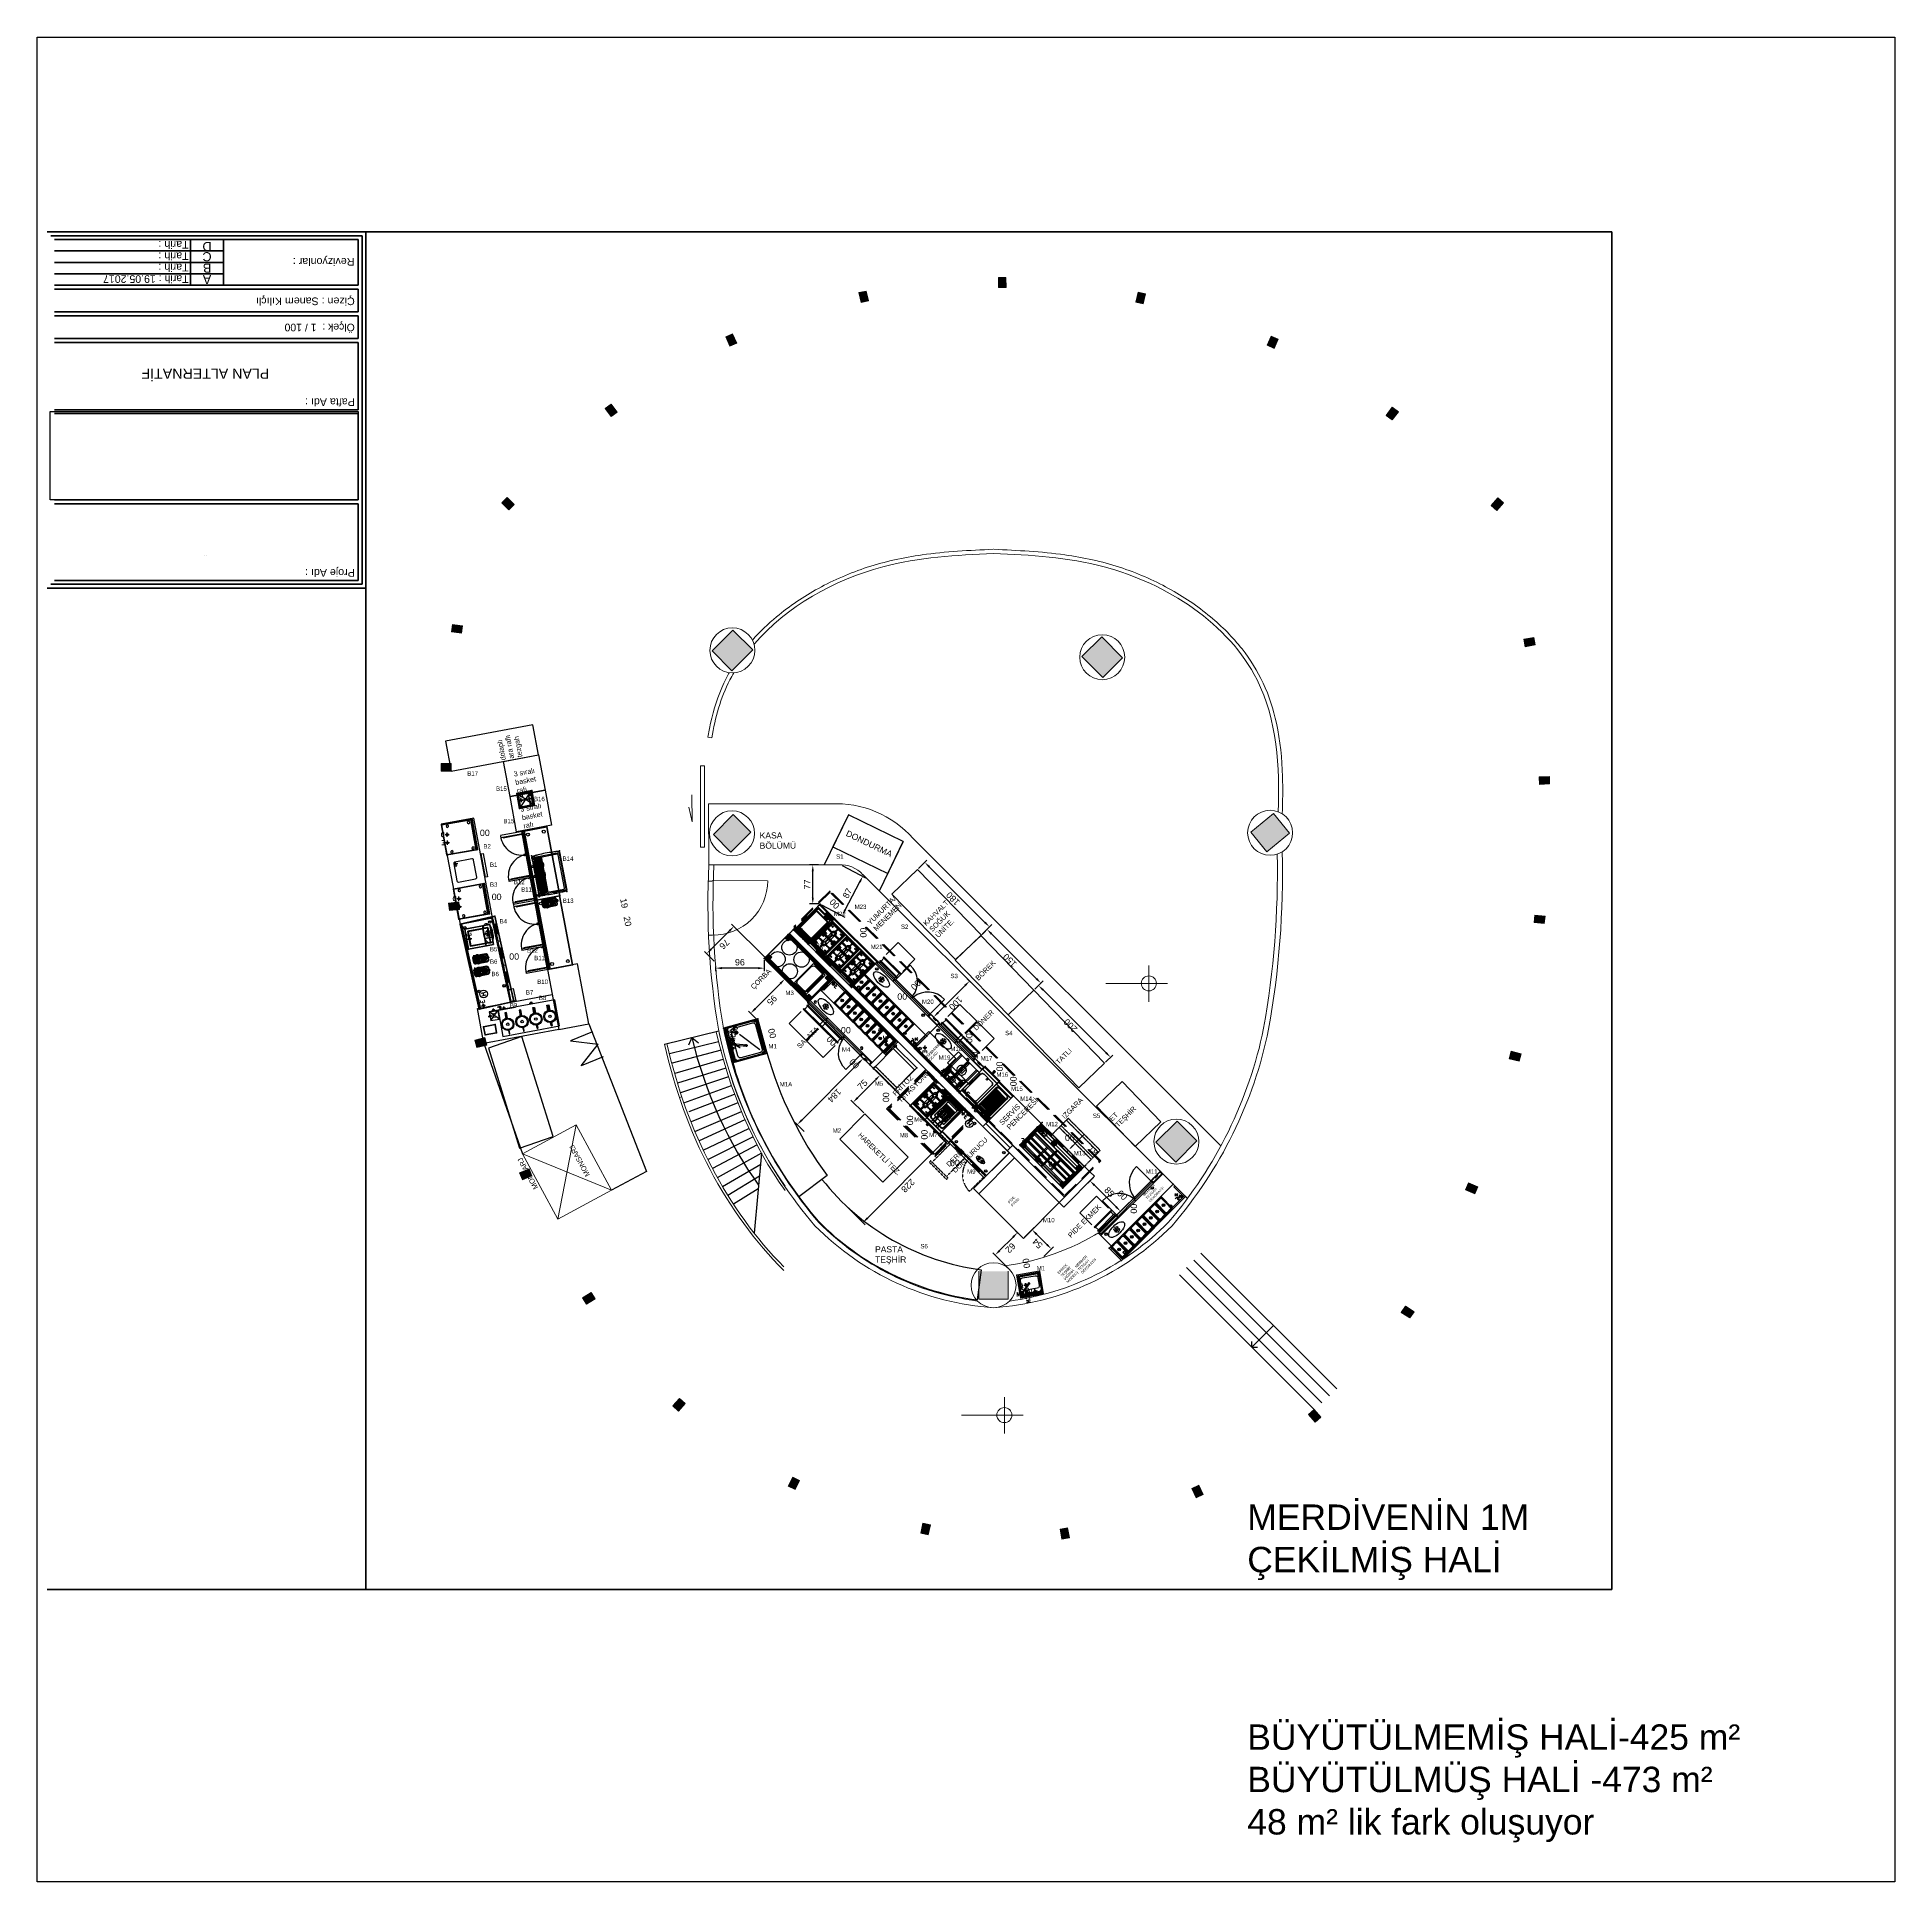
# Model space of a CAD drawing. Header units: millimetres. Extents: x 89237 to 96871, y -22823 to -19192.
# Drawn here: x 89237 to 92893, y -22823 to -19192 of the extents above; entities that cross this region are included whole.
import ezdxf
from ezdxf.enums import TextEntityAlignment as Align

# ---------------------------------------------------------------- set-up
doc = ezdxf.new("R2010")
doc.units = ezdxf.units.MM
doc.header["$LTSCALE"] = 5
doc.set_wipeout_variables(frame=1)
for name, pattern in [('14.022_CEKIRDEKLER_SAFTLAR_+51.00$0$HIDDEN', [9.525, 6.35, -3.175]), ('CONTINUA', [0]), ('DASHED2', [9.525, 6.35, -3.175]), ('NASCOSTA', [0.375, 0.25, -0.125]), ('TRATTEGGIATA', [0.75, 0.5, -0.25])]:
    doc.linetypes.add(name, pattern=pattern)
doc.layers.get('DEFPOINTS').update_dxf_attribs({"linetype": 'CONTINUA'})
for name, color, linetype in [('200-EquipBlack-3d', 250, 'Continuous'), ('200-EquipBlackGlass-3d', 250, 'Continuous'), ('200-EquipBlu-3d', 5, 'Continuous'), ('200-EquipBorder-2d', 9, 'Continuous'), ('200-EquipDoors-2d', 252, 'Continuous'), ('200-EquipGlass-3D', 140, 'Continuous'), ('200-EquipGlass3ds-3D', 140, 'Continuous'), ('200-EquipGreen-3d', 3, 'Continuous'), ('200-EquipHidden-2D', 53, 'DASHED2'), ('200-EquipID-2d', 7, 'Continuous'), ('200-EquipInternal-2d', 252, 'Continuous'), ('200-EquipRed-3d', 1, 'Continuous'), ('200-EquipSteel-3d', 9, 'Continuous'), ('200-EquipWhite-3d', 7, 'Continuous'), ('200-Glass-3D', 140, 'Continuous'), ('200-Glass3ds-3D', 140, 'Continuous'), ('250-Connections-2d', 6, 'Continuous'), ('250-Cwater-2d', 160, 'Continuous'), ('250-Drain-2D', 140, 'Continuous'), ('250-ele-2d', 20, 'Continuous'), ('250-Gas-2D', 50, 'Continuous'), ('250-Hwater-2d', 200, 'Continuous'), ('HG-002 Çizgi', 7, 'Continuous'), ('HG-006 Yazı 001', 1, 'Continuous'), ('KALEM0.04', 4, 'Continuous'), ('Standard', 7, 'Continuous')]:
    doc.layers.add(name, color=color, linetype=linetype)
doc.layers.add('200-InsPoint-3D', color=3, linetype='Continuous', plot=False)
for name, color, linetype, lineweight in [('KALEM0.08', 100, 'Continuous', 13), ('KALEM0.12', 220, 'Continuous', 15), ('KALEM0.15', 240, 'Continuous', 18), ('KALEM0.35', 51, 'Continuous', 40), ('KALEM0.45', 32, 'Continuous', 50)]:
    doc.layers.add(name, color=color, linetype=linetype, lineweight=lineweight)
doc.layers.add('TEFRIS_022', color=7, linetype='Continuous', lineweight=13, true_color=0xf50000)
doc.styles.add('ARIAL', font='arial.ttf')
doc.styles.add('ROMANS', font='micross.ttf')
doc.styles.add('SIMPLEX', font='simplex')
doc.styles.add('TAKSİM', font='GOTHIC.TTF', dxfattribs={"height": 20})
doc.dimstyles.new('MSC Model 1-1', dxfattribs={"dimscale": 5, "dimtxt": 2.5, "dimasz": 2.5, "dimexe": 1.25, "dimexo": 0.625, "dimgap": 1, "dimtad": 1, "dimdec": 0, "dimdsep": 46, "dimtxsty": 'ROMANS', "dimcen": 2.5, "dimclrd": 256, "dimclre": 256, "dimclrt": 256, "dimadec": 0, "dimazin": 0, "dimtfac": 1, "dimtdec": 0, "dimtmove": 0, "dimatfit": 3, "dimfxl": 1, "dimtolj": 1, "dimtzin": 0, "dimarcsym": 0})
picture_1 = doc.add_image_def('image1.jpg', size_in_pixel=(1686, 484))

# ---------------------------------------------------------------- blocks, each defined once
blk = doc.blocks.new('ELECTROLUX-MC7-BAINMARIE-400')
at = {"layer": '200-EquipInternal-2d'}
blk.add_lwpolyline([(307, -605), (92, -605, -0.414214), (45, -558), (45, -142, -0.414214), (92, -95), (307, -95, -0.414214), (355, -142), (355, -558, -0.414214)], format="xyb", close=True, dxfattribs=at)
blk.add_circle((200, -575), 15, dxfattribs=at)
at = {"layer": '200-EquipSteel-3d'}
for points, invisible_edges in [([(92, -95, 900), (83, -96, 900), (0, -80, 900)], 10), ([(83, -96, 900), (74, -99, 900), (0, -80, 900)], 10), ([(74, -99, 900), (66, -103, 900), (0, -80, 900)], 10), ([(66, -103, 900), (59, -109, 900), (0, -80, 900)], 10), ([(59, -109, 900), (53, -116, 900), (0, -80, 900)], 10), ([(53, -116, 900), (49, -124, 900), (0, -80, 900)], 10), ([(49, -124, 900), (46, -133, 900), (0, -80, 900)], 10), ([(46, -133, 900), (45, -142, 900), (0, -80, 900)], 10), ([(400, -80, 900), (307, -95, 900), (92, -95, 900), (0, -80, 900)], 5), ([(0, -80, 900), (45, -142, 900), (45, -558, 900), (0, -655, 900)], 5), ([(45, -142, 750), (46, -133, 750), (46, -133, 900), (45, -142, 900)], 2), ([(46, -133, 750), (45, -142, 750), (45, -558, 750), (46, -567, 750)], 8), ([(46, -133, 750), (49, -124, 750), (49, -124, 900), (46, -133, 900)], 10), ([(49, -124, 750), (46, -133, 750), (46, -567, 750), (49, -576, 750)], 10), ([(49, -124, 750), (53, -116, 750), (53, -116, 900), (49, -124, 900)], 10), ([(53, -116, 750), (49, -124, 750), (49, -576, 750), (53, -584, 750)], 10), ([(53, -116, 750), (59, -109, 750), (59, -109, 900), (53, -116, 900)], 10), ([(59, -109, 750), (53, -116, 750), (53, -584, 750), (59, -591, 750)], 10), ([(59, -109, 750), (66, -103, 750), (66, -103, 900), (59, -109, 900)], 10), ([(66, -103, 750), (59, -109, 750), (59, -591, 750), (66, -597, 750)], 10), ([(66, -103, 750), (74, -99, 750), (74, -99, 900), (66, -103, 900)], 10), ([(74, -99, 750), (66, -103, 750), (66, -597, 750), (74, -601, 750)], 10), ([(74, -99, 750), (83, -96, 750), (83, -96, 900), (74, -99, 900)], 10), ([(83, -96, 750), (74, -99, 750), (74, -601, 750), (83, -604, 750)], 10), ([(83, -96, 750), (92, -95, 750), (92, -95, 900), (83, -96, 900)], 8), ([(92, -95, 750), (83, -96, 750), (83, -604, 750), (92, -605, 750)], 10), ([(307, -95, 750), (307, -605, 750), (92, -605, 750), (92, -95, 750)], 5), ([(307, -95, 900), (317, -96, 900), (400, -80, 900)], 10), ([(307, -95, 750), (317, -96, 750), (317, -96, 900), (307, -95, 900)], 2), ([(307, -95, 750), (317, -96, 750), (317, -604, 750), (307, -605, 750)], 10), ([(317, -96, 900), (326, -99, 900), (400, -80, 900)], 10), ([(317, -96, 750), (326, -99, 750), (326, -99, 900), (317, -96, 900)], 10), ([(317, -96, 750), (326, -99, 750), (326, -601, 750), (317, -604, 750)], 10), ([(326, -99, 900), (334, -103, 900), (400, -80, 900)], 10), ([(326, -99, 750), (334, -103, 750), (334, -103, 900), (326, -99, 900)], 10), ([(326, -99, 750), (334, -103, 750), (334, -597, 750), (326, -601, 750)], 10), ([(334, -103, 900), (341, -109, 900), (400, -80, 900)], 10), ([(334, -103, 750), (341, -109, 750), (341, -109, 900), (334, -103, 900)], 10), ([(334, -103, 750), (341, -109, 750), (341, -591, 750), (334, -597, 750)], 10), ([(341, -109, 900), (347, -116, 900), (400, -80, 900)], 10), ([(341, -109, 750), (347, -116, 750), (347, -116, 900), (341, -109, 900)], 10), ([(341, -109, 750), (347, -116, 750), (347, -584, 750), (341, -591, 750)], 10), ([(347, -116, 900), (351, -124, 900), (400, -80, 900)], 10), ([(347, -116, 750), (351, -124, 750), (351, -124, 900), (347, -116, 900)], 10), ([(347, -116, 750), (351, -124, 750), (351, -576, 750), (347, -584, 750)], 10), ([(351, -124, 900), (354, -133, 900), (400, -80, 900)], 10), ([(351, -124, 750), (354, -133, 750), (354, -133, 900), (351, -124, 900)], 10), ([(351, -124, 750), (354, -133, 750), (354, -567, 750), (351, -576, 750)], 10), ([(354, -133, 900), (355, -142, 900), (400, -80, 900)], 10), ([(354, -133, 750), (355, -142, 750), (355, -142, 900), (354, -133, 900)], 8), ([(354, -133, 750), (355, -142, 750), (355, -558, 750), (354, -567, 750)], 8), ([(400, -80, 900), (355, -142, 900), (355, -558, 900), (400, -655, 900)], 5), ([(46, -567, 900), (45, -558, 900), (0, -655, 900)], 10), ([(49, -576, 900), (46, -567, 900), (0, -655, 900)], 10), ([(53, -584, 900), (49, -576, 900), (0, -655, 900)], 10), ([(59, -591, 900), (53, -584, 900), (0, -655, 900)], 10), ([(66, -597, 900), (59, -591, 900), (0, -655, 900)], 10), ([(74, -601, 900), (66, -597, 900), (0, -655, 900)], 10), ([(83, -604, 900), (74, -601, 900), (0, -655, 900)], 10), ([(92, -605, 900), (83, -604, 900), (0, -655, 900)], 10), ([(400, -655, 900), (307, -605, 900), (92, -605, 900), (0, -655, 900)], 5), ([(46, -567, 750), (45, -558, 750), (45, -558, 900), (46, -567, 900)], 8), ([(49, -576, 750), (46, -567, 750), (46, -567, 900), (49, -576, 900)], 10), ([(53, -584, 750), (49, -576, 750), (49, -576, 900), (53, -584, 900)], 10), ([(59, -591, 750), (53, -584, 750), (53, -584, 900), (59, -591, 900)], 10), ([(66, -597, 750), (59, -591, 750), (59, -591, 900), (66, -597, 900)], 10), ([(74, -601, 750), (66, -597, 750), (66, -597, 900), (74, -601, 900)], 10), ([(83, -604, 750), (74, -601, 750), (74, -601, 900), (83, -604, 900)], 10), ([(92, -605, 750), (83, -604, 750), (83, -604, 900), (92, -605, 900)], 2), ([(317, -604, 750), (307, -605, 750), (307, -605, 900), (317, -604, 900)], 8), ([(307, -605, 900), (317, -604, 900), (400, -655, 900)], 10), ([(326, -601, 750), (317, -604, 750), (317, -604, 900), (326, -601, 900)], 10), ([(317, -604, 900), (326, -601, 900), (400, -655, 900)], 10), ([(334, -597, 750), (326, -601, 750), (326, -601, 900), (334, -597, 900)], 10), ([(326, -601, 900), (334, -597, 900), (400, -655, 900)], 10), ([(341, -591, 750), (334, -597, 750), (334, -597, 900), (341, -591, 900)], 10), ([(334, -597, 900), (341, -591, 900), (400, -655, 900)], 10), ([(347, -584, 750), (341, -591, 750), (341, -591, 900), (347, -584, 900)], 10), ([(341, -591, 900), (347, -584, 900), (400, -655, 900)], 10), ([(351, -576, 750), (347, -584, 750), (347, -584, 900), (351, -576, 900)], 10), ([(347, -584, 900), (351, -576, 900), (400, -655, 900)], 10), ([(354, -567, 750), (351, -576, 750), (351, -576, 900), (354, -567, 900)], 10), ([(351, -576, 900), (354, -567, 900), (400, -655, 900)], 10), ([(355, -558, 750), (354, -567, 750), (354, -567, 900), (355, -558, 900)], 2), ([(354, -567, 900), (355, -558, 900), (400, -655, 900)], 10)]:
    blk.add_3dface(points, dxfattribs=dict(at, invisible_edges=invisible_edges))
for points in [[(45, -558, 750), (45, -142, 750), (45, -142, 900), (45, -558, 900)], [(92, -95, 750), (307, -95, 750), (307, -95, 900), (92, -95, 900)], [(355, -142, 750), (355, -558, 750), (355, -558, 900), (355, -142, 900)], [(307, -605, 750), (92, -605, 750), (92, -605, 900), (307, -605, 900)]]:
    blk.add_3dface(points, dxfattribs=at)
blk = doc.blocks.new('ELECTROLUX-MC-CRUSCOTTO400')
at = {"layer": '200-EquipBorder-2d'}
for p, q in [((0, 0), (0, -75)), ((400, 0), (400, -75)), ((0, -75), (400, -75))]:
    blk.add_line(p, q, dxfattribs=at)
at = {"layer": '200-EquipSteel-3d'}
for points in [[(0, -56, 654), (0, 0, 661), (400, 0, 661), (400, -56, 654)], [(0, 0, 661), (0, 0, 900), (400, 0, 900), (400, 0, 661)], [(0, 0, 900), (0, -62, 900), (400, -62, 900), (400, 0, 900)], [(0, -4, 810), (0, -59, 692), (400, -59, 692), (400, -4, 810)], [(0, -71, 878), (0, -5, 813), (400, -5, 813), (400, -71, 878)], [(0, -60, 691), (0, -60, 658), (400, -60, 658), (400, -60, 691)], [(0, -75, 884), (0, -71, 878), (400, -71, 878), (400, -75, 884)]]:
    blk.add_3dface(points, dxfattribs=at)
for points, invisible_edges in [([(0, -5, 813), (0, -4, 812), (400, -4, 812), (400, -5, 813)], 2), ([(0, -4, 812), (0, -4, 811), (400, -4, 811), (400, -4, 812)], 10), ([(0, -4, 811), (0, -4, 810), (400, -4, 810), (400, -4, 811)], 8), ([(0, -57, 655), (0, -56, 654), (400, -56, 654), (400, -57, 655)], 8), ([(0, -59, 655), (0, -57, 655), (400, -57, 655), (400, -59, 655)], 10), ([(0, -59, 692), (0, -60, 692), (400, -60, 692), (400, -59, 692)], 2), ([(0, -60, 658), (0, -59, 656), (400, -59, 656), (400, -60, 658)], 2), ([(0, -59, 656), (0, -59, 655), (400, -59, 655), (400, -59, 656)], 10), ([(0, -60, 692), (0, -60, 691), (400, -60, 691), (400, -60, 692)], 10), ([(0, -62, 900), (0, -69, 898), (400, -69, 898), (400, -62, 900)], 2), ([(0, -69, 898), (0, -74, 892), (400, -74, 892), (400, -69, 898)], 10), ([(0, -74, 892), (0, -75, 884), (400, -75, 884), (400, -74, 892)], 8)]:
    blk.add_3dface(points, dxfattribs=dict(at, invisible_edges=invisible_edges))
at = {"layer": '200-InsPoint-3D'}
for p in [(0, -75), (400, -75)]:
    blk.add_point(p, dxfattribs=at)
blk = doc.blocks.new('ELECTROLUX-MC7-BODY400X250')
at = {"layer": '200-EquipBorder-2d'}
for p, q in [((0, 0), (400, 0)), ((0, -655), (0, 0)), ((400, 0), (400, -655))]:
    blk.add_line(p, q, dxfattribs=at)
at = {"layer": '200-EquipInternal-2d'}
blk.add_line((0, -80), (400, -80), dxfattribs=at)
at = {"layer": '200-EquipSteel-3d'}
for points, invisible_edges in [([(0, 0, 912), (0, 0, 911), (400, 0, 911), (400, 0, 912)], 8), ([(0, 0, 903), (0, 0, 902), (400, 0, 902), (400, 0, 903)], 2), ([(0, -1, 914), (0, 0, 912), (400, 0, 912), (400, -1, 914)], 10), ([(0, 0, 902), (0, -1, 901), (400, -1, 901), (400, 0, 902)], 10), ([(0, -3, 915), (0, -1, 914), (400, -1, 914), (400, -3, 915)], 10), ([(0, -1, 901), (0, -1, 900), (400, -1, 900), (400, -1, 901)], 10), ([(0, -1, 900), (0, -2, 900), (400, -2, 900), (400, -1, 900)], 8), ([(0, -655, 650), (0, -655, 900), (0, -2, 900), (0, -102, 724)], 12), ([(0, -2, 900), (0, -2, 724), (0, -102, 724)], 8), ([(0, -4, 915), (0, -3, 915), (400, -3, 915), (400, -4, 915)], 2), ([(0, -72, 915), (0, -70, 915), (400, -70, 915), (400, -72, 915)], 8), ([(0, -73, 913), (0, -72, 915), (400, -72, 915), (400, -73, 913)], 10), ([(0, -75, 912), (0, -73, 913), (400, -73, 913), (400, -75, 912)], 10), ([(0, -77, 902), (0, -75, 904), (400, -75, 904), (400, -77, 902)], 10), ([(0, -75, 904), (0, -75, 906), (400, -75, 906), (400, -75, 904)], 8), ([(0, -75, 910), (0, -75, 912), (400, -75, 912), (400, -75, 910)], 2), ([(0, -78, 901), (0, -77, 902), (400, -77, 902), (400, -78, 901)], 10), ([(0, -80, 900), (0, -78, 901), (400, -78, 901), (400, -80, 900)], 2), ([(0, -102, 724), (0, -655, 650), (0, -102, 650)], 1), ([(400, -655, 650), (400, -102, 724), (400, -2, 900), (400, -655, 900)], 3), ([(400, -2, 900), (400, -2, 724), (400, -102, 724)], 8), ([(400, -102, 724), (400, -655, 650), (400, -102, 650)], 1)]:
    blk.add_3dface(points, dxfattribs=dict(at, invisible_edges=invisible_edges))
for points in [[(0, 0, 911), (0, 0, 903), (400, 0, 903), (400, 0, 911)], [(0, -2, 724), (0, -2, 900), (400, -2, 900), (400, -2, 724)], [(0, -2, 724), (0, -102, 724), (400, -102, 724), (400, -2, 724)], [(0, -70, 915), (0, -4, 915), (400, -4, 915), (400, -70, 915)], [(0, -75, 906), (0, -75, 910), (400, -75, 910), (400, -75, 906)], [(0, -655, 650), (0, -102, 650), (400, -102, 650), (400, -655, 650)], [(0, -102, 650), (400, -102, 650), (400, -102, 724), (0, -102, 724)], [(0, -655, 650), (400, -655, 650), (400, -655, 900), (0, -655, 900)]]:
    blk.add_3dface(points, dxfattribs=at)
at = {"layer": '200-InsPoint-3D'}
for p in [(0, 0), (400, 0)]:
    blk.add_point(p, dxfattribs=at)
blk = doc.blocks.new('ELECTROLUX-MC7-FRYER-VALVE2')
at = {"layer": '200-EquipBorder-2d'}
for p, q in [((0, 24), (-13, 24)), ((-13, 24), (-13, 16)), ((0, 29), (-12, 29)), ((-12, 29), (-12, 24)), ((-11, 48), (-11, 29)), ((-10, 18), (-10, -19)), ((12, 29), (0, 29)), ((13, 24), (0, 24)), ((9, -19), (9, 18)), ((11, 48), (11, 29)), ((12, 29), (12, 24)), ((13, 24), (13, 16))]:
    blk.add_line(p, q, dxfattribs=at)
for start, end in [(133.6678, 226.3322), (313.6678, 46.3322)]:
    blk.add_arc((0, -1), 21, start, end, dxfattribs=at)
for points, knots in [([(-15, 14), (-14, 15), (-14, 15), (-13, 16), (-13, 16), (-12, 16), (-12, 17), (-11, 17), (-11, 17), (-11, 17), (-10, 18), (-10, 18), (-10, 18), (-10, 18), (-10, 18), (-10, 18), (-10, 18), (-10, 18)], [-8.491993, -8.491993, -8.491993, -8.491993, -7.291224, -7.291224, -6.090455, -6.090455, -4.889687, -4.889687, -3.688918, -3.688918, -2.766689, -2.766689, -1.844459, -1.844459, -0.92223, -0.92223, 0, 0, 0, 0]), ([(9, 18), (9, 18), (9, 18), (7, 19), (7, 19), (5, 20), (5, 20), (3, 20), (3, 20), (1, 20), (1, 20), (-1, 20), (-1, 20), (-3, 20), (-3, 20), (-5, 20), (-5, 20), (-7, 19), (-7, 19), (-9, 18), (-9, 18), (-10, 18)], [54.603966, 54.603966, 54.603966, 54.603966, 56.100956, 56.100956, 58.105876, 58.105876, 60.110796, 60.110796, 62.115717, 62.115717, 64.120637, 64.120637, 66.125557, 66.125557, 68.130478, 68.130478, 70.135398, 70.135398, 72.140318, 72.140318, 73.637308, 73.637308, 73.637308, 73.637308]), ([(9, 18), (9, 18), (10, 18), (10, 18), (10, 18), (10, 18), (10, 18), (10, 18), (11, 17), (11, 17), (11, 17), (12, 17), (12, 16), (13, 16), (13, 16), (14, 15), (14, 15), (14, 14)], [19.162047, 19.162047, 19.162047, 19.162047, 20.084276, 20.084276, 21.006506, 21.006506, 21.928735, 21.928735, 22.850965, 22.850965, 24.051734, 24.051734, 25.252502, 25.252502, 26.453271, 26.453271, 27.65404, 27.65404, 27.65404, 27.65404]), ([(-10, -19), (-10, -19), (-10, -19), (-10, -19), (-10, -19), (-10, -19), (-10, -19), (-10, -19), (-11, -19), (-11, -19), (-11, -18), (-12, -18), (-12, -18), (-13, -17), (-13, -17), (-14, -16), (-14, -16), (-15, -16)], [0, 0, 0, 0, 0.92223, 0.92223, 1.844459, 1.844459, 2.766689, 2.766689, 3.688918, 3.688918, 4.889687, 4.889687, 6.090455, 6.090455, 7.291224, 7.291224, 8.491993, 8.491993, 8.491993, 8.491993]), ([(-10, -19), (-9, -20), (-9, -20), (-7, -20), (-7, -21), (-5, -21), (-5, -21), (-3, -21), (-3, -22), (-1, -22), (-1, -22), (0, -22), (1, -22), (1, -22), (3, -22), (3, -21), (5, -21), (5, -21), (7, -21), (7, -20), (9, -20), (9, -20), (9, -19)], [118.724603, 118.724603, 118.724603, 118.724603, 120.221593, 120.221593, 122.226513, 122.226513, 124.231433, 124.231433, 126.236354, 126.236354, 128.241274, 128.241274, 128.241274, 130.246194, 130.246194, 132.251115, 132.251115, 134.256035, 134.256035, 136.260955, 136.260955, 137.757945, 137.757945, 137.757945, 137.757945]), ([(14, -16), (14, -16), (14, -16), (13, -17), (13, -17), (12, -18), (12, -18), (11, -18), (11, -19), (11, -19), (10, -19), (10, -19), (10, -19), (10, -19), (10, -19), (10, -19), (9, -19), (9, -19)], [10.670054, 10.670054, 10.670054, 10.670054, 11.870823, 11.870823, 13.071591, 13.071591, 14.27236, 14.27236, 15.473129, 15.473129, 16.395358, 16.395358, 17.317588, 17.317588, 18.239817, 18.239817, 19.162047, 19.162047, 19.162047, 19.162047])]:
    blk.add_open_spline(points, degree=3, knots=knots, dxfattribs=at)
blk = doc.blocks.new('E7BMEDB000')
for name, p in [('ELECTROLUX-MC7-BODY400X250', (0, 0)), ('ELECTROLUX-MC7-BAINMARIE-400', (0, 0)), ('ELECTROLUX-MC-CRUSCOTTO400', (0, -655)), ('ELECTROLUX-MC7-FRYER-VALVE2', (200, -778))]:
    blk.add_blockref(name, p)
blk = doc.blocks.new('attrib')
at = {"layer": '200-EquipID-2d', "style": 'ARIAL'}
blk.add_attdef('POS', text='', height=2.5, dxfattribs=at).set_placement((0, 0, -1), align=Align.MIDDLE)
at = {"layer": '200-EquipID-2d', "style": 'ROMANS', "flags": 1}
for tag, p in [('EQUIPMENTDATA', (0, -7.89, -2)), ('ZONA', (0, -4.91, -2)), ('EQUIPMENTCONN', (0, -14.71, -2)), ('LONGDESCR', (0, -11.3, -2)), ('ACCESSORYCONN', (0, -21.86, -2)), ('ACCESSORYDATA', (0, -18.55, -2))]:
    blk.add_attdef(tag, text='', height=2.5, dxfattribs=at).set_placement(p, align=Align.CENTER)
blk = doc.blocks.new('DCON')
at = {"layer": '250-Drain-2D'}
for p, q in [((-41, 0), (-20, 0)), ((0, 41), (0, 20)), ((20, 0), (41, 0)), ((0, -20), (0, -41))]:
    blk.add_line(p, q, dxfattribs=at)
for radius in [20.3, 1]:
    blk.add_circle((0, 0), radius, dxfattribs=at)
blk.add_point((0, 0), dxfattribs=at)
at = {"layer": '250-Drain-2D', "style": 'SIMPLEX', "flags": 8}
blk.add_attdef('D', (50, -41), '', height=81, dxfattribs=at)
blk = doc.blocks.new('ECON')
at = {"layer": '250-ele-2d'}
for p, q in [((-41, 0), (-20, 0)), ((0, 41), (0, 20)), ((20, 0), (41, 0)), ((0, -20), (0, -41))]:
    blk.add_line(p, q, dxfattribs=at)
for radius in [20.3, 1]:
    blk.add_circle((0, 0), radius, dxfattribs=at)
blk.add_point((0, 0), dxfattribs=at)
at = {"layer": '250-ele-2d', "style": 'SIMPLEX', "flags": 8}
blk.add_attdef('E', (50, -41), '', height=81, dxfattribs=at)
blk = doc.blocks.new('ELECTROLUX-MC-CAMINO400')
at = {"layer": '200-EquipInternal-2d'}
for points in [[(0, 0), (400, 0), (400, -75), (0, -75)], [(14, -10), (22, -10), (22, -67), (14, -67)], [(27, -10), (35, -10), (35, -67), (27, -67)], [(40, -10), (48, -10), (48, -67), (40, -67)], [(53, -10), (61, -10), (61, -67), (53, -67)], [(66, -10), (74, -10), (74, -67), (66, -67)], [(79, -10), (87, -10), (87, -67), (79, -67)], [(92, -10), (100, -10), (100, -67), (92, -67)], [(105, -10), (113, -10), (113, -67), (105, -67)], [(118, -10), (126, -10), (126, -67), (118, -67)], [(131, -10), (139, -10), (139, -67), (131, -67)], [(144, -10), (152, -10), (152, -67), (144, -67)], [(157, -10), (165, -10), (165, -67), (157, -67)], [(170, -10), (178, -10), (178, -67), (170, -67)], [(183, -10), (191, -10), (191, -67), (183, -67)], [(196, -10), (204, -10), (204, -67), (196, -67)], [(209, -10), (217, -10), (217, -67), (209, -67)], [(222, -10), (230, -10), (230, -67), (222, -67)], [(235, -10), (243, -10), (243, -67), (235, -67)], [(248, -10), (256, -10), (256, -67), (248, -67)], [(261, -10), (269, -10), (269, -67), (261, -67)], [(274, -10), (282, -10), (282, -67), (274, -67)], [(287, -10), (295, -10), (295, -67), (287, -67)], [(300, -10), (308, -10), (308, -67), (300, -67)], [(313, -10), (321, -10), (321, -67), (313, -67)], [(326, -10), (334, -10), (334, -67), (326, -67)], [(339, -10), (347, -10), (347, -67), (339, -67)], [(352, -10), (360, -10), (360, -67), (352, -67)], [(365, -10), (373, -10), (373, -67), (365, -67)], [(378, -10), (386, -10), (386, -67), (378, -67)]]:
    blk.add_lwpolyline(points, close=True, dxfattribs=at)
at = {"layer": '200-EquipSteel-3d'}
for points in [[(0, 0, 917), (0, 0, 956), (400, 0, 956), (400, 0, 917)], [(0, -69, 915), (0, -3, 915), (400, -3, 915), (400, -69, 915)]]:
    blk.add_3dface(points, dxfattribs=at)
for points, invisible_edges in [([(0, 0, 956), (0, 0, 957), (400, 0, 957), (400, 0, 956)], 2), ([(0, 0, 957), (0, -1, 957), (400, -1, 957), (400, 0, 957)], 10), ([(0, -1, 916), (0, 0, 916), (400, 0, 916), (400, -1, 916)], 10), ([(0, 0, 916), (0, 0, 917), (400, 0, 917), (400, 0, 916)], 10), ([(0, -1, 957), (0, -1, 958), (400, -1, 958), (400, -1, 957)], 10), ([(0, -1, 958), (0, -2, 958), (400, -2, 958), (400, -1, 958)], 8), ([(0, -2, 915), (0, -1, 915), (400, -1, 915), (400, -2, 915)], 10), ([(0, -1, 915), (0, -1, 916), (400, -1, 916), (400, -1, 915)], 10), ([(0, -10, 958), (0, -2, 958), (14, -2, 958), (14, -10, 958)], 12), ([(0, -3, 915), (0, -2, 915), (400, -2, 915), (400, -3, 915)], 10), ([(0, -17, 957), (0, -10, 958), (14, -10, 958), (14, -17, 957)], 10), ([(0, -24, 955), (0, -17, 957), (14, -17, 957), (14, -24, 955)], 10), ([(0, -31, 953), (0, -24, 955), (14, -24, 955), (14, -31, 953)], 10), ([(0, -38, 951), (0, -31, 953), (14, -31, 953), (14, -38, 951)], 10), ([(0, -44, 948), (0, -38, 951), (14, -38, 951), (14, -44, 948)], 10), ([(0, -50, 944), (0, -44, 948), (14, -44, 948), (14, -50, 944)], 10), ([(0, -56, 940), (0, -50, 944), (14, -50, 944), (14, -56, 940)], 10), ([(0, -62, 935), (0, -56, 940), (14, -56, 940), (14, -62, 935)], 10), ([(0, -67, 930), (0, -62, 935), (14, -62, 935), (14, -67, 930)], 10), ([(0, -71, 924), (0, -67, 930), (14, -67, 930), (14, -71, 924)], 14), ([(0, -71, 915), (0, -69, 915), (400, -69, 915), (400, -71, 915)], 8), ([(0, -75, 918), (0, -71, 924), (400, -71, 924), (400, -75, 918)], 2), ([(0, -72, 915), (0, -71, 915), (400, -71, 915), (400, -72, 915)], 10), ([(0, -73, 916), (0, -72, 915), (400, -72, 915), (400, -73, 916)], 10), ([(0, -75, 916), (0, -73, 916), (400, -73, 916), (400, -75, 916)], 10), ([(0, -75, 918), (0, -75, 917), (400, -75, 917), (400, -75, 918)], 10), ([(0, -75, 917), (0, -75, 916), (400, -75, 916), (400, -75, 917)], 10), ([(14, -10, 958), (22, -10, 958), (22, -2, 958), (14, -2, 958)], 10), ([(14, -71, 924), (22, -71, 924), (22, -67, 930), (14, -67, 930)], 11), ([(22, -2, 958), (27, -2, 958), (27, -10, 958), (22, -10, 958)], 14), ([(22, -17, 957), (22, -10, 958), (27, -10, 958), (27, -17, 957)], 10), ([(22, -24, 955), (22, -17, 957), (27, -17, 957), (27, -24, 955)], 10), ([(22, -31, 953), (22, -24, 955), (27, -24, 955), (27, -31, 953)], 10), ([(22, -38, 951), (22, -31, 953), (27, -31, 953), (27, -38, 951)], 10), ([(22, -44, 948), (22, -38, 951), (27, -38, 951), (27, -44, 948)], 10), ([(22, -50, 944), (22, -44, 948), (27, -44, 948), (27, -50, 944)], 10), ([(22, -56, 940), (22, -50, 944), (27, -50, 944), (27, -56, 940)], 10), ([(22, -62, 935), (22, -56, 940), (27, -56, 940), (27, -62, 935)], 10), ([(22, -67, 930), (22, -62, 935), (27, -62, 935), (27, -67, 930)], 10), ([(22, -71, 924), (27, -71, 924), (27, -67, 930), (22, -67, 930)], 15), ([(27, -10, 958), (35, -10, 958), (35, -2, 958), (27, -2, 958)], 10), ([(27, -71, 924), (35, -71, 924), (35, -67, 930), (27, -67, 930)], 11), ([(35, -2, 958), (40, -2, 958), (40, -10, 958), (35, -10, 958)], 14), ([(35, -17, 957), (35, -10, 958), (40, -10, 958), (40, -17, 957)], 10), ([(35, -24, 955), (35, -17, 957), (40, -17, 957), (40, -24, 955)], 10), ([(35, -31, 953), (35, -24, 955), (40, -24, 955), (40, -31, 953)], 10), ([(35, -38, 951), (35, -31, 953), (40, -31, 953), (40, -38, 951)], 10), ([(35, -44, 948), (35, -38, 951), (40, -38, 951), (40, -44, 948)], 10), ([(35, -50, 944), (35, -44, 948), (40, -44, 948), (40, -50, 944)], 10), ([(35, -56, 940), (35, -50, 944), (40, -50, 944), (40, -56, 940)], 10), ([(35, -62, 935), (35, -56, 940), (40, -56, 940), (40, -62, 935)], 10), ([(35, -67, 930), (35, -62, 935), (40, -62, 935), (40, -67, 930)], 10), ([(35, -71, 924), (40, -71, 924), (40, -67, 930), (35, -67, 930)], 15), ([(40, -10, 958), (48, -10, 958), (48, -2, 958), (40, -2, 958)], 10), ([(40, -71, 924), (48, -71, 924), (48, -67, 930), (40, -67, 930)], 11), ([(48, -2, 958), (53, -2, 958), (53, -10, 958), (48, -10, 958)], 14), ([(48, -17, 957), (48, -10, 958), (53, -10, 958), (53, -17, 957)], 10), ([(48, -24, 955), (48, -17, 957), (53, -17, 957), (53, -24, 955)], 10), ([(48, -31, 953), (48, -24, 955), (53, -24, 955), (53, -31, 953)], 10), ([(48, -38, 951), (48, -31, 953), (53, -31, 953), (53, -38, 951)], 10), ([(48, -44, 948), (48, -38, 951), (53, -38, 951), (53, -44, 948)], 10), ([(48, -50, 944), (48, -44, 948), (53, -44, 948), (53, -50, 944)], 10), ([(48, -56, 940), (48, -50, 944), (53, -50, 944), (53, -56, 940)], 10), ([(48, -62, 935), (48, -56, 940), (53, -56, 940), (53, -62, 935)], 10), ([(48, -67, 930), (48, -62, 935), (53, -62, 935), (53, -67, 930)], 10), ([(48, -71, 924), (53, -71, 924), (53, -67, 930), (48, -67, 930)], 15), ([(53, -10, 958), (61, -10, 958), (61, -2, 958), (53, -2, 958)], 10), ([(53, -71, 924), (61, -71, 924), (61, -67, 930), (53, -67, 930)], 11), ([(61, -2, 958), (66, -2, 958), (66, -10, 958), (61, -10, 958)], 14), ([(61, -17, 957), (61, -10, 958), (66, -10, 958), (66, -17, 957)], 10), ([(61, -24, 955), (61, -17, 957), (66, -17, 957), (66, -24, 955)], 10), ([(61, -31, 953), (61, -24, 955), (66, -24, 955), (66, -31, 953)], 10), ([(61, -38, 951), (61, -31, 953), (66, -31, 953), (66, -38, 951)], 10), ([(61, -44, 948), (61, -38, 951), (66, -38, 951), (66, -44, 948)], 10), ([(61, -50, 944), (61, -44, 948), (66, -44, 948), (66, -50, 944)], 10), ([(61, -56, 940), (61, -50, 944), (66, -50, 944), (66, -56, 940)], 10), ([(61, -62, 935), (61, -56, 940), (66, -56, 940), (66, -62, 935)], 10), ([(61, -67, 930), (61, -62, 935), (66, -62, 935), (66, -67, 930)], 10), ([(61, -71, 924), (66, -71, 924), (66, -67, 930), (61, -67, 930)], 15), ([(66, -10, 958), (74, -10, 958), (74, -2, 958), (66, -2, 958)], 10), ([(66, -71, 924), (74, -71, 924), (74, -67, 930), (66, -67, 930)], 11), ([(74, -2, 958), (79, -2, 958), (79, -10, 958), (74, -10, 958)], 14), ([(74, -17, 957), (74, -10, 958), (79, -10, 958), (79, -17, 957)], 10), ([(74, -24, 955), (74, -17, 957), (79, -17, 957), (79, -24, 955)], 10), ([(74, -31, 953), (74, -24, 955), (79, -24, 955), (79, -31, 953)], 10), ([(74, -38, 951), (74, -31, 953), (79, -31, 953), (79, -38, 951)], 10), ([(74, -44, 948), (74, -38, 951), (79, -38, 951), (79, -44, 948)], 10), ([(74, -50, 944), (74, -44, 948), (79, -44, 948), (79, -50, 944)], 10), ([(74, -56, 940), (74, -50, 944), (79, -50, 944), (79, -56, 940)], 10), ([(74, -62, 935), (74, -56, 940), (79, -56, 940), (79, -62, 935)], 10), ([(74, -67, 930), (74, -62, 935), (79, -62, 935), (79, -67, 930)], 10), ([(74, -71, 924), (79, -71, 924), (79, -67, 930), (74, -67, 930)], 15), ([(79, -10, 958), (87, -10, 958), (87, -2, 958), (79, -2, 958)], 10), ([(79, -71, 924), (87, -71, 924), (87, -67, 930), (79, -67, 930)], 11), ([(87, -2, 958), (92, -2, 958), (92, -10, 958), (87, -10, 958)], 14), ([(87, -17, 957), (87, -10, 958), (92, -10, 958), (92, -17, 957)], 10), ([(87, -24, 955), (87, -17, 957), (92, -17, 957), (92, -24, 955)], 10), ([(87, -31, 953), (87, -24, 955), (92, -24, 955), (92, -31, 953)], 10), ([(87, -38, 951), (87, -31, 953), (92, -31, 953), (92, -38, 951)], 10), ([(87, -44, 948), (87, -38, 951), (92, -38, 951), (92, -44, 948)], 10), ([(87, -50, 944), (87, -44, 948), (92, -44, 948), (92, -50, 944)], 10), ([(87, -56, 940), (87, -50, 944), (92, -50, 944), (92, -56, 940)], 10), ([(87, -62, 935), (87, -56, 940), (92, -56, 940), (92, -62, 935)], 10), ([(87, -67, 930), (87, -62, 935), (92, -62, 935), (92, -67, 930)], 10), ([(87, -71, 924), (92, -71, 924), (92, -67, 930), (87, -67, 930)], 15), ([(92, -10, 958), (100, -10, 958), (100, -2, 958), (92, -2, 958)], 10), ([(92, -71, 924), (100, -71, 924), (100, -67, 930), (92, -67, 930)], 11), ([(100, -2, 958), (105, -2, 958), (105, -10, 958), (100, -10, 958)], 14), ([(100, -17, 957), (100, -10, 958), (105, -10, 958), (105, -17, 957)], 10), ([(100, -24, 955), (100, -17, 957), (105, -17, 957), (105, -24, 955)], 10), ([(100, -31, 953), (100, -24, 955), (105, -24, 955), (105, -31, 953)], 10), ([(100, -38, 951), (100, -31, 953), (105, -31, 953), (105, -38, 951)], 10), ([(100, -44, 948), (100, -38, 951), (105, -38, 951), (105, -44, 948)], 10), ([(100, -50, 944), (100, -44, 948), (105, -44, 948), (105, -50, 944)], 10), ([(100, -56, 940), (100, -50, 944), (105, -50, 944), (105, -56, 940)], 10), ([(100, -62, 935), (100, -56, 940), (105, -56, 940), (105, -62, 935)], 10), ([(100, -67, 930), (100, -62, 935), (105, -62, 935), (105, -67, 930)], 10), ([(100, -71, 924), (105, -71, 924), (105, -67, 930), (100, -67, 930)], 15), ([(105, -10, 958), (113, -10, 958), (113, -2, 958), (105, -2, 958)], 10), ([(105, -71, 924), (113, -71, 924), (113, -67, 930), (105, -67, 930)], 11), ([(113, -2, 958), (118, -2, 958), (118, -10, 958), (113, -10, 958)], 14), ([(113, -17, 957), (113, -10, 958), (118, -10, 958), (118, -17, 957)], 10), ([(113, -24, 955), (113, -17, 957), (118, -17, 957), (118, -24, 955)], 10), ([(113, -31, 953), (113, -24, 955), (118, -24, 955), (118, -31, 953)], 10), ([(113, -38, 951), (113, -31, 953), (118, -31, 953), (118, -38, 951)], 10), ([(113, -44, 948), (113, -38, 951), (118, -38, 951), (118, -44, 948)], 10), ([(113, -50, 944), (113, -44, 948), (118, -44, 948), (118, -50, 944)], 10), ([(113, -56, 940), (113, -50, 944), (118, -50, 944), (118, -56, 940)], 10), ([(113, -62, 935), (113, -56, 940), (118, -56, 940), (118, -62, 935)], 10), ([(113, -67, 930), (113, -62, 935), (118, -62, 935), (118, -67, 930)], 10), ([(113, -71, 924), (118, -71, 924), (118, -67, 930), (113, -67, 930)], 15), ([(118, -10, 958), (126, -10, 958), (126, -2, 958), (118, -2, 958)], 10), ([(118, -71, 924), (126, -71, 924), (126, -67, 930), (118, -67, 930)], 11), ([(126, -2, 958), (131, -2, 958), (131, -10, 958), (126, -10, 958)], 14), ([(126, -17, 957), (126, -10, 958), (131, -10, 958), (131, -17, 957)], 10), ([(126, -24, 955), (126, -17, 957), (131, -17, 957), (131, -24, 955)], 10), ([(126, -31, 953), (126, -24, 955), (131, -24, 955), (131, -31, 953)], 10), ([(126, -38, 951), (126, -31, 953), (131, -31, 953), (131, -38, 951)], 10), ([(126, -44, 948), (126, -38, 951), (131, -38, 951), (131, -44, 948)], 10), ([(126, -50, 944), (126, -44, 948), (131, -44, 948), (131, -50, 944)], 10), ([(126, -56, 940), (126, -50, 944), (131, -50, 944), (131, -56, 940)], 10), ([(126, -62, 935), (126, -56, 940), (131, -56, 940), (131, -62, 935)], 10), ([(126, -67, 930), (126, -62, 935), (131, -62, 935), (131, -67, 930)], 10), ([(126, -71, 924), (131, -71, 924), (131, -67, 930), (126, -67, 930)], 15), ([(131, -10, 958), (139, -10, 958), (139, -2, 958), (131, -2, 958)], 10), ([(131, -71, 924), (139, -71, 924), (139, -67, 930), (131, -67, 930)], 11), ([(139, -2, 958), (144, -2, 958), (144, -10, 958), (139, -10, 958)], 14), ([(139, -17, 957), (139, -10, 958), (144, -10, 958), (144, -17, 957)], 10), ([(139, -24, 955), (139, -17, 957), (144, -17, 957), (144, -24, 955)], 10), ([(139, -31, 953), (139, -24, 955), (144, -24, 955), (144, -31, 953)], 10), ([(139, -38, 951), (139, -31, 953), (144, -31, 953), (144, -38, 951)], 10), ([(139, -44, 948), (139, -38, 951), (144, -38, 951), (144, -44, 948)], 10), ([(139, -50, 944), (139, -44, 948), (144, -44, 948), (144, -50, 944)], 10), ([(139, -56, 940), (139, -50, 944), (144, -50, 944), (144, -56, 940)], 10), ([(139, -62, 935), (139, -56, 940), (144, -56, 940), (144, -62, 935)], 10), ([(139, -67, 930), (139, -62, 935), (144, -62, 935), (144, -67, 930)], 10), ([(139, -71, 924), (144, -71, 924), (144, -67, 930), (139, -67, 930)], 15), ([(144, -10, 958), (152, -10, 958), (152, -2, 958), (144, -2, 958)], 10), ([(144, -71, 924), (152, -71, 924), (152, -67, 930), (144, -67, 930)], 11), ([(152, -2, 958), (157, -2, 958), (157, -10, 958), (152, -10, 958)], 14), ([(152, -17, 957), (152, -10, 958), (157, -10, 958), (157, -17, 957)], 10), ([(152, -24, 955), (152, -17, 957), (157, -17, 957), (157, -24, 955)], 10), ([(152, -31, 953), (152, -24, 955), (157, -24, 955), (157, -31, 953)], 10), ([(152, -38, 951), (152, -31, 953), (157, -31, 953), (157, -38, 951)], 10), ([(152, -44, 948), (152, -38, 951), (157, -38, 951), (157, -44, 948)], 10), ([(152, -50, 944), (152, -44, 948), (157, -44, 948), (157, -50, 944)], 10), ([(152, -56, 940), (152, -50, 944), (157, -50, 944), (157, -56, 940)], 10), ([(152, -62, 935), (152, -56, 940), (157, -56, 940), (157, -62, 935)], 10), ([(152, -67, 930), (152, -62, 935), (157, -62, 935), (157, -67, 930)], 10), ([(152, -71, 924), (157, -71, 924), (157, -67, 930), (152, -67, 930)], 15), ([(157, -10, 958), (165, -10, 958), (165, -2, 958), (157, -2, 958)], 10), ([(157, -71, 924), (165, -71, 924), (165, -67, 930), (157, -67, 930)], 11), ([(165, -2, 958), (170, -2, 958), (170, -10, 958), (165, -10, 958)], 14), ([(165, -17, 957), (165, -10, 958), (170, -10, 958), (170, -17, 957)], 10), ([(165, -24, 955), (165, -17, 957), (170, -17, 957), (170, -24, 955)], 10), ([(165, -31, 953), (165, -24, 955), (170, -24, 955), (170, -31, 953)], 10), ([(165, -38, 951), (165, -31, 953), (170, -31, 953), (170, -38, 951)], 10), ([(165, -44, 948), (165, -38, 951), (170, -38, 951), (170, -44, 948)], 10), ([(165, -50, 944), (165, -44, 948), (170, -44, 948), (170, -50, 944)], 10), ([(165, -56, 940), (165, -50, 944), (170, -50, 944), (170, -56, 940)], 10), ([(165, -62, 935), (165, -56, 940), (170, -56, 940), (170, -62, 935)], 10), ([(165, -67, 930), (165, -62, 935), (170, -62, 935), (170, -67, 930)], 10), ([(165, -71, 924), (170, -71, 924), (170, -67, 930), (165, -67, 930)], 15), ([(170, -10, 958), (178, -10, 958), (178, -2, 958), (170, -2, 958)], 10), ([(170, -71, 924), (178, -71, 924), (178, -67, 930), (170, -67, 930)], 11), ([(178, -2, 958), (183, -2, 958), (183, -10, 958), (178, -10, 958)], 14), ([(178, -17, 957), (178, -10, 958), (183, -10, 958), (183, -17, 957)], 10), ([(178, -24, 955), (178, -17, 957), (183, -17, 957), (183, -24, 955)], 10), ([(178, -31, 953), (178, -24, 955), (183, -24, 955), (183, -31, 953)], 10), ([(178, -38, 951), (178, -31, 953), (183, -31, 953), (183, -38, 951)], 10), ([(178, -44, 948), (178, -38, 951), (183, -38, 951), (183, -44, 948)], 10), ([(178, -50, 944), (178, -44, 948), (183, -44, 948), (183, -50, 944)], 10), ([(178, -56, 940), (178, -50, 944), (183, -50, 944), (183, -56, 940)], 10), ([(178, -62, 935), (178, -56, 940), (183, -56, 940), (183, -62, 935)], 10), ([(178, -67, 930), (178, -62, 935), (183, -62, 935), (183, -67, 930)], 10), ([(178, -71, 924), (183, -71, 924), (183, -67, 930), (178, -67, 930)], 15), ([(183, -10, 958), (191, -10, 958), (191, -2, 958), (183, -2, 958)], 10), ([(183, -71, 924), (191, -71, 924), (191, -67, 930), (183, -67, 930)], 11), ([(191, -2, 958), (196, -2, 958), (196, -10, 958), (191, -10, 958)], 14), ([(191, -17, 957), (191, -10, 958), (196, -10, 958), (196, -17, 957)], 10), ([(191, -24, 955), (191, -17, 957), (196, -17, 957), (196, -24, 955)], 10), ([(191, -31, 953), (191, -24, 955), (196, -24, 955), (196, -31, 953)], 10), ([(191, -38, 951), (191, -31, 953), (196, -31, 953), (196, -38, 951)], 10), ([(191, -44, 948), (191, -38, 951), (196, -38, 951), (196, -44, 948)], 10), ([(191, -50, 944), (191, -44, 948), (196, -44, 948), (196, -50, 944)], 10), ([(191, -56, 940), (191, -50, 944), (196, -50, 944), (196, -56, 940)], 10), ([(191, -62, 935), (191, -56, 940), (196, -56, 940), (196, -62, 935)], 10), ([(191, -67, 930), (191, -62, 935), (196, -62, 935), (196, -67, 930)], 10), ([(191, -71, 924), (196, -71, 924), (196, -67, 930), (191, -67, 930)], 15), ([(196, -10, 958), (204, -10, 958), (204, -2, 958), (196, -2, 958)], 10), ([(196, -71, 924), (204, -71, 924), (204, -67, 930), (196, -67, 930)], 11), ([(204, -2, 958), (209, -2, 958), (209, -10, 958), (204, -10, 958)], 14), ([(204, -17, 957), (204, -10, 958), (209, -10, 958), (209, -17, 957)], 10), ([(204, -24, 955), (204, -17, 957), (209, -17, 957), (209, -24, 955)], 10), ([(204, -31, 953), (204, -24, 955), (209, -24, 955), (209, -31, 953)], 10), ([(204, -38, 951), (204, -31, 953), (209, -31, 953), (209, -38, 951)], 10), ([(204, -44, 948), (204, -38, 951), (209, -38, 951), (209, -44, 948)], 10), ([(204, -50, 944), (204, -44, 948), (209, -44, 948), (209, -50, 944)], 10), ([(204, -56, 940), (204, -50, 944), (209, -50, 944), (209, -56, 940)], 10), ([(204, -62, 935), (204, -56, 940), (209, -56, 940), (209, -62, 935)], 10), ([(204, -67, 930), (204, -62, 935), (209, -62, 935), (209, -67, 930)], 10), ([(204, -71, 924), (209, -71, 924), (209, -67, 930), (204, -67, 930)], 15), ([(209, -10, 958), (217, -10, 958), (217, -2, 958), (209, -2, 958)], 10), ([(209, -71, 924), (217, -71, 924), (217, -67, 930), (209, -67, 930)], 11), ([(217, -2, 958), (222, -2, 958), (222, -10, 958), (217, -10, 958)], 14), ([(217, -17, 957), (217, -10, 958), (222, -10, 958), (222, -17, 957)], 10), ([(217, -24, 955), (217, -17, 957), (222, -17, 957), (222, -24, 955)], 10), ([(217, -31, 953), (217, -24, 955), (222, -24, 955), (222, -31, 953)], 10), ([(217, -38, 951), (217, -31, 953), (222, -31, 953), (222, -38, 951)], 10), ([(217, -44, 948), (217, -38, 951), (222, -38, 951), (222, -44, 948)], 10), ([(217, -50, 944), (217, -44, 948), (222, -44, 948), (222, -50, 944)], 10), ([(217, -56, 940), (217, -50, 944), (222, -50, 944), (222, -56, 940)], 10), ([(217, -62, 935), (217, -56, 940), (222, -56, 940), (222, -62, 935)], 10), ([(217, -67, 930), (217, -62, 935), (222, -62, 935), (222, -67, 930)], 10), ([(217, -71, 924), (222, -71, 924), (222, -67, 930), (217, -67, 930)], 15), ([(230, -10, 958), (222, -10, 958), (222, -2, 958), (230, -2, 958)], 10), ([(230, -71, 924), (222, -71, 924), (222, -67, 930), (230, -67, 930)], 11), ([(230, -2, 958), (235, -2, 958), (235, -10, 958), (230, -10, 958)], 14), ([(230, -17, 957), (230, -10, 958), (235, -10, 958), (235, -17, 957)], 10), ([(230, -24, 955), (230, -17, 957), (235, -17, 957), (235, -24, 955)], 10), ([(230, -31, 953), (230, -24, 955), (235, -24, 955), (235, -31, 953)], 10), ([(230, -38, 951), (230, -31, 953), (235, -31, 953), (235, -38, 951)], 10), ([(230, -44, 948), (230, -38, 951), (235, -38, 951), (235, -44, 948)], 10), ([(230, -50, 944), (230, -44, 948), (235, -44, 948), (235, -50, 944)], 10), ([(230, -56, 940), (230, -50, 944), (235, -50, 944), (235, -56, 940)], 10), ([(230, -62, 935), (230, -56, 940), (235, -56, 940), (235, -62, 935)], 10), ([(230, -67, 930), (230, -62, 935), (235, -62, 935), (235, -67, 930)], 10), ([(230, -71, 924), (235, -71, 924), (235, -67, 930), (230, -67, 930)], 15), ([(235, -10, 958), (243, -10, 958), (243, -2, 958), (235, -2, 958)], 10), ([(235, -71, 924), (243, -71, 924), (243, -67, 930), (235, -67, 930)], 11), ([(243, -2, 958), (248, -2, 958), (248, -10, 958), (243, -10, 958)], 14), ([(243, -17, 957), (243, -10, 958), (248, -10, 958), (248, -17, 957)], 10), ([(243, -24, 955), (243, -17, 957), (248, -17, 957), (248, -24, 955)], 10), ([(243, -31, 953), (243, -24, 955), (248, -24, 955), (248, -31, 953)], 10), ([(243, -38, 951), (243, -31, 953), (248, -31, 953), (248, -38, 951)], 10), ([(243, -44, 948), (243, -38, 951), (248, -38, 951), (248, -44, 948)], 10), ([(243, -50, 944), (243, -44, 948), (248, -44, 948), (248, -50, 944)], 10), ([(243, -56, 940), (243, -50, 944), (248, -50, 944), (248, -56, 940)], 10), ([(243, -62, 935), (243, -56, 940), (248, -56, 940), (248, -62, 935)], 10), ([(243, -67, 930), (243, -62, 935), (248, -62, 935), (248, -67, 930)], 10), ([(243, -71, 924), (248, -71, 924), (248, -67, 930), (243, -67, 930)], 15), ([(248, -10, 958), (256, -10, 958), (256, -2, 958), (248, -2, 958)], 10), ([(248, -71, 924), (256, -71, 924), (256, -67, 930), (248, -67, 930)], 11), ([(256, -2, 958), (261, -2, 958), (261, -10, 958), (256, -10, 958)], 14), ([(256, -17, 957), (256, -10, 958), (261, -10, 958), (261, -17, 957)], 10), ([(256, -24, 955), (256, -17, 957), (261, -17, 957), (261, -24, 955)], 10), ([(256, -31, 953), (256, -24, 955), (261, -24, 955), (261, -31, 953)], 10), ([(256, -38, 951), (256, -31, 953), (261, -31, 953), (261, -38, 951)], 10), ([(256, -44, 948), (256, -38, 951), (261, -38, 951), (261, -44, 948)], 10), ([(256, -50, 944), (256, -44, 948), (261, -44, 948), (261, -50, 944)], 10), ([(256, -56, 940), (256, -50, 944), (261, -50, 944), (261, -56, 940)], 10), ([(256, -62, 935), (256, -56, 940), (261, -56, 940), (261, -62, 935)], 10), ([(256, -67, 930), (256, -62, 935), (261, -62, 935), (261, -67, 930)], 10), ([(256, -71, 924), (261, -71, 924), (261, -67, 930), (256, -67, 930)], 15), ([(261, -10, 958), (269, -10, 958), (269, -2, 958), (261, -2, 958)], 10), ([(261, -71, 924), (269, -71, 924), (269, -67, 930), (261, -67, 930)], 11), ([(269, -2, 958), (274, -2, 958), (274, -10, 958), (269, -10, 958)], 14), ([(269, -17, 957), (269, -10, 958), (274, -10, 958), (274, -17, 957)], 10), ([(269, -24, 955), (269, -17, 957), (274, -17, 957), (274, -24, 955)], 10), ([(269, -31, 953), (269, -24, 955), (274, -24, 955), (274, -31, 953)], 10), ([(269, -38, 951), (269, -31, 953), (274, -31, 953), (274, -38, 951)], 10), ([(269, -44, 948), (269, -38, 951), (274, -38, 951), (274, -44, 948)], 10), ([(269, -50, 944), (269, -44, 948), (274, -44, 948), (274, -50, 944)], 10), ([(269, -56, 940), (269, -50, 944), (274, -50, 944), (274, -56, 940)], 10), ([(269, -62, 935), (269, -56, 940), (274, -56, 940), (274, -62, 935)], 10), ([(269, -67, 930), (269, -62, 935), (274, -62, 935), (274, -67, 930)], 10), ([(269, -71, 924), (274, -71, 924), (274, -67, 930), (269, -67, 930)], 15), ([(274, -10, 958), (282, -10, 958), (282, -2, 958), (274, -2, 958)], 10), ([(274, -71, 924), (282, -71, 924), (282, -67, 930), (274, -67, 930)], 11), ([(282, -2, 958), (287, -2, 958), (287, -10, 958), (282, -10, 958)], 14), ([(282, -17, 957), (282, -10, 958), (287, -10, 958), (287, -17, 957)], 10), ([(282, -24, 955), (282, -17, 957), (287, -17, 957), (287, -24, 955)], 10), ([(282, -31, 953), (282, -24, 955), (287, -24, 955), (287, -31, 953)], 10), ([(282, -38, 951), (282, -31, 953), (287, -31, 953), (287, -38, 951)], 10), ([(282, -44, 948), (282, -38, 951), (287, -38, 951), (287, -44, 948)], 10), ([(282, -50, 944), (282, -44, 948), (287, -44, 948), (287, -50, 944)], 10), ([(282, -56, 940), (282, -50, 944), (287, -50, 944), (287, -56, 940)], 10), ([(282, -62, 935), (282, -56, 940), (287, -56, 940), (287, -62, 935)], 10), ([(282, -67, 930), (282, -62, 935), (287, -62, 935), (287, -67, 930)], 10), ([(282, -71, 924), (287, -71, 924), (287, -67, 930), (282, -67, 930)], 15), ([(287, -10, 958), (295, -10, 958), (295, -2, 958), (287, -2, 958)], 10), ([(287, -71, 924), (295, -71, 924), (295, -67, 930), (287, -67, 930)], 11), ([(295, -2, 958), (300, -2, 958), (300, -10, 958), (295, -10, 958)], 14), ([(295, -17, 957), (295, -10, 958), (300, -10, 958), (300, -17, 957)], 10), ([(295, -24, 955), (295, -17, 957), (300, -17, 957), (300, -24, 955)], 10), ([(295, -31, 953), (295, -24, 955), (300, -24, 955), (300, -31, 953)], 10), ([(295, -38, 951), (295, -31, 953), (300, -31, 953), (300, -38, 951)], 10), ([(295, -44, 948), (295, -38, 951), (300, -38, 951), (300, -44, 948)], 10), ([(295, -50, 944), (295, -44, 948), (300, -44, 948), (300, -50, 944)], 10), ([(295, -56, 940), (295, -50, 944), (300, -50, 944), (300, -56, 940)], 10), ([(295, -62, 935), (295, -56, 940), (300, -56, 940), (300, -62, 935)], 10), ([(295, -67, 930), (295, -62, 935), (300, -62, 935), (300, -67, 930)], 10), ([(295, -71, 924), (300, -71, 924), (300, -67, 930), (295, -67, 930)], 15), ([(300, -10, 958), (308, -10, 958), (308, -2, 958), (300, -2, 958)], 10), ([(300, -71, 924), (308, -71, 924), (308, -67, 930), (300, -67, 930)], 11), ([(308, -2, 958), (313, -2, 958), (313, -10, 958), (308, -10, 958)], 14), ([(308, -17, 957), (308, -10, 958), (313, -10, 958), (313, -17, 957)], 10), ([(308, -24, 955), (308, -17, 957), (313, -17, 957), (313, -24, 955)], 10), ([(308, -31, 953), (308, -24, 955), (313, -24, 955), (313, -31, 953)], 10), ([(308, -38, 951), (308, -31, 953), (313, -31, 953), (313, -38, 951)], 10), ([(308, -44, 948), (308, -38, 951), (313, -38, 951), (313, -44, 948)], 10), ([(308, -50, 944), (308, -44, 948), (313, -44, 948), (313, -50, 944)], 10), ([(308, -56, 940), (308, -50, 944), (313, -50, 944), (313, -56, 940)], 10), ([(308, -62, 935), (308, -56, 940), (313, -56, 940), (313, -62, 935)], 10), ([(308, -67, 930), (308, -62, 935), (313, -62, 935), (313, -67, 930)], 10), ([(308, -71, 924), (313, -71, 924), (313, -67, 930), (308, -67, 930)], 15), ([(313, -10, 958), (321, -10, 958), (321, -2, 958), (313, -2, 958)], 10), ([(313, -71, 924), (321, -71, 924), (321, -67, 930), (313, -67, 930)], 11), ([(321, -2, 958), (326, -2, 958), (326, -10, 958), (321, -10, 958)], 14), ([(321, -17, 957), (321, -10, 958), (326, -10, 958), (326, -17, 957)], 10), ([(321, -24, 955), (321, -17, 957), (326, -17, 957), (326, -24, 955)], 10), ([(321, -31, 953), (321, -24, 955), (326, -24, 955), (326, -31, 953)], 10), ([(321, -38, 951), (321, -31, 953), (326, -31, 953), (326, -38, 951)], 10), ([(321, -44, 948), (321, -38, 951), (326, -38, 951), (326, -44, 948)], 10), ([(321, -50, 944), (321, -44, 948), (326, -44, 948), (326, -50, 944)], 10), ([(321, -56, 940), (321, -50, 944), (326, -50, 944), (326, -56, 940)], 10), ([(321, -62, 935), (321, -56, 940), (326, -56, 940), (326, -62, 935)], 10), ([(321, -67, 930), (321, -62, 935), (326, -62, 935), (326, -67, 930)], 10), ([(321, -71, 924), (326, -71, 924), (326, -67, 930), (321, -67, 930)], 15), ([(326, -10, 958), (334, -10, 958), (334, -2, 958), (326, -2, 958)], 10), ([(326, -71, 924), (334, -71, 924), (334, -67, 930), (326, -67, 930)], 11), ([(334, -2, 958), (339, -2, 958), (339, -10, 958), (334, -10, 958)], 14), ([(334, -17, 957), (334, -10, 958), (339, -10, 958), (339, -17, 957)], 10), ([(334, -24, 955), (334, -17, 957), (339, -17, 957), (339, -24, 955)], 10), ([(334, -31, 953), (334, -24, 955), (339, -24, 955), (339, -31, 953)], 10), ([(334, -38, 951), (334, -31, 953), (339, -31, 953), (339, -38, 951)], 10), ([(334, -44, 948), (334, -38, 951), (339, -38, 951), (339, -44, 948)], 10), ([(334, -50, 944), (334, -44, 948), (339, -44, 948), (339, -50, 944)], 10), ([(334, -56, 940), (334, -50, 944), (339, -50, 944), (339, -56, 940)], 10), ([(334, -62, 935), (334, -56, 940), (339, -56, 940), (339, -62, 935)], 10), ([(334, -67, 930), (334, -62, 935), (339, -62, 935), (339, -67, 930)], 10), ([(334, -71, 924), (339, -71, 924), (339, -67, 930), (334, -67, 930)], 15), ([(339, -10, 958), (347, -10, 958), (347, -2, 958), (339, -2, 958)], 10), ([(339, -71, 924), (347, -71, 924), (347, -67, 930), (339, -67, 930)], 11), ([(347, -2, 958), (352, -2, 958), (352, -10, 958), (347, -10, 958)], 14), ([(347, -17, 957), (347, -10, 958), (352, -10, 958), (352, -17, 957)], 10), ([(347, -24, 955), (347, -17, 957), (352, -17, 957), (352, -24, 955)], 10), ([(347, -31, 953), (347, -24, 955), (352, -24, 955), (352, -31, 953)], 10), ([(347, -38, 951), (347, -31, 953), (352, -31, 953), (352, -38, 951)], 10), ([(347, -44, 948), (347, -38, 951), (352, -38, 951), (352, -44, 948)], 10), ([(347, -50, 944), (347, -44, 948), (352, -44, 948), (352, -50, 944)], 10), ([(347, -56, 940), (347, -50, 944), (352, -50, 944), (352, -56, 940)], 10), ([(347, -62, 935), (347, -56, 940), (352, -56, 940), (352, -62, 935)], 10), ([(347, -67, 930), (347, -62, 935), (352, -62, 935), (352, -67, 930)], 10), ([(347, -71, 924), (352, -71, 924), (352, -67, 930), (347, -67, 930)], 15), ([(352, -10, 958), (360, -10, 958), (360, -2, 958), (352, -2, 958)], 10), ([(352, -71, 924), (360, -71, 924), (360, -67, 930), (352, -67, 930)], 11), ([(360, -2, 958), (365, -2, 958), (365, -10, 958), (360, -10, 958)], 14), ([(360, -17, 957), (360, -10, 958), (365, -10, 958), (365, -17, 957)], 10), ([(360, -24, 955), (360, -17, 957), (365, -17, 957), (365, -24, 955)], 10), ([(360, -31, 953), (360, -24, 955), (365, -24, 955), (365, -31, 953)], 10), ([(360, -38, 951), (360, -31, 953), (365, -31, 953), (365, -38, 951)], 10), ([(360, -44, 948), (360, -38, 951), (365, -38, 951), (365, -44, 948)], 10), ([(360, -50, 944), (360, -44, 948), (365, -44, 948), (365, -50, 944)], 10), ([(360, -56, 940), (360, -50, 944), (365, -50, 944), (365, -56, 940)], 10), ([(360, -62, 935), (360, -56, 940), (365, -56, 940), (365, -62, 935)], 10), ([(360, -67, 930), (360, -62, 935), (365, -62, 935), (365, -67, 930)], 10), ([(360, -71, 924), (365, -71, 924), (365, -67, 930), (360, -67, 930)], 15), ([(365, -10, 958), (373, -10, 958), (373, -2, 958), (365, -2, 958)], 10), ([(365, -71, 924), (373, -71, 924), (373, -67, 930), (365, -67, 930)], 11), ([(373, -2, 958), (378, -2, 958), (378, -10, 958), (373, -10, 958)], 14), ([(373, -17, 957), (373, -10, 958), (378, -10, 958), (378, -17, 957)], 10), ([(373, -24, 955), (373, -17, 957), (378, -17, 957), (378, -24, 955)], 10), ([(373, -31, 953), (373, -24, 955), (378, -24, 955), (378, -31, 953)], 10), ([(373, -38, 951), (373, -31, 953), (378, -31, 953), (378, -38, 951)], 10), ([(373, -44, 948), (373, -38, 951), (378, -38, 951), (378, -44, 948)], 10), ([(373, -50, 944), (373, -44, 948), (378, -44, 948), (378, -50, 944)], 10), ([(373, -56, 940), (373, -50, 944), (378, -50, 944), (378, -56, 940)], 10), ([(373, -62, 935), (373, -56, 940), (378, -56, 940), (378, -62, 935)], 10), ([(373, -67, 930), (373, -62, 935), (378, -62, 935), (378, -67, 930)], 10), ([(373, -71, 924), (378, -71, 924), (378, -67, 930), (373, -67, 930)], 15), ([(378, -10, 958), (386, -10, 958), (386, -2, 958), (378, -2, 958)], 10), ([(378, -71, 924), (386, -71, 924), (386, -67, 930), (378, -67, 930)], 11), ([(400, -10, 958), (400, -2, 958), (386, -2, 958), (386, -10, 958)], 12), ([(400, -17, 957), (400, -10, 958), (386, -10, 958), (386, -17, 957)], 10), ([(400, -24, 955), (400, -17, 957), (386, -17, 957), (386, -24, 955)], 10), ([(400, -31, 953), (400, -24, 955), (386, -24, 955), (386, -31, 953)], 10), ([(400, -38, 951), (400, -31, 953), (386, -31, 953), (386, -38, 951)], 10), ([(400, -44, 948), (400, -38, 951), (386, -38, 951), (386, -44, 948)], 10), ([(400, -50, 944), (400, -44, 948), (386, -44, 948), (386, -50, 944)], 10), ([(400, -56, 940), (400, -50, 944), (386, -50, 944), (386, -56, 940)], 10), ([(400, -62, 935), (400, -56, 940), (386, -56, 940), (386, -62, 935)], 10), ([(400, -67, 930), (400, -62, 935), (386, -62, 935), (386, -67, 930)], 10), ([(400, -71, 924), (400, -67, 930), (386, -67, 930), (386, -71, 924)], 14)]:
    blk.add_3dface(points, dxfattribs=dict(at, invisible_edges=invisible_edges))
blk = doc.blocks.new('ELECTROLUX-MC7-FRYTOP2-400')
at = {"layer": '200-EquipBlack-3d'}
for points, invisible_edges in [([(110, -535, 962), (112, -535, 957), (112, -660, 957), (110, -660, 962)], 10), ([(110, -535, 968), (112, -535, 973), (112, -535, 957), (110, -535, 962)], 15), ([(110, -660, 968), (112, -660, 973), (112, -660, 957), (110, -660, 962)], 15), ([(110, -660, 968), (112, -660, 973), (112, -660, 957), (110, -660, 962)], 15), ([(112, -535, 973), (117, -535, 975), (117, -535, 955), (112, -535, 957)], 15), ([(112, -660, 973), (117, -660, 975), (117, -660, 955), (112, -660, 957)], 15), ([(112, -660, 973), (117, -660, 975), (117, -660, 955), (112, -660, 957)], 15), ([(117, -535, 975), (153, -535, 975), (153, -535, 955), (117, -535, 955)], 15), ([(117, -660, 975), (153, -660, 975), (153, -660, 955), (117, -660, 955)], 15), ([(117, -660, 975), (153, -660, 975), (153, -660, 955), (117, -660, 955)], 15), ([(158, -535, 973), (153, -535, 975), (153, -535, 955), (158, -535, 957)], 15), ([(158, -660, 973), (153, -660, 975), (153, -660, 955), (158, -660, 957)], 15), ([(158, -660, 973), (153, -660, 975), (153, -660, 955), (158, -660, 957)], 15), ([(160, -535, 968), (158, -535, 973), (158, -535, 957), (160, -535, 962)], 15), ([(160, -660, 968), (158, -660, 973), (158, -660, 957), (160, -660, 962)], 15), ([(160, -660, 968), (158, -660, 973), (158, -660, 957), (160, -660, 962)], 15), ([(240, -535, 968), (242, -535, 973), (242, -535, 957), (240, -535, 962)], 15), ([(240, -660, 968), (242, -660, 973), (242, -660, 957), (240, -660, 962)], 15), ([(240, -660, 968), (242, -660, 973), (242, -660, 957), (240, -660, 962)], 15), ([(240, -660, 968), (242, -660, 973), (242, -660, 957), (240, -660, 962)], 15), ([(242, -535, 973), (247, -535, 975), (247, -535, 955), (242, -535, 957)], 15), ([(242, -660, 973), (247, -660, 975), (247, -660, 955), (242, -660, 957)], 15), ([(242, -660, 973), (247, -660, 975), (247, -660, 955), (242, -660, 957)], 15), ([(242, -660, 973), (247, -660, 975), (247, -660, 955), (242, -660, 957)], 15), ([(247, -535, 975), (283, -535, 975), (283, -535, 955), (247, -535, 955)], 15), ([(247, -660, 975), (283, -660, 975), (283, -660, 955), (247, -660, 955)], 15), ([(247, -660, 975), (283, -660, 975), (283, -660, 955), (247, -660, 955)], 15), ([(247, -660, 975), (283, -660, 975), (283, -660, 955), (247, -660, 955)], 15), ([(288, -535, 973), (283, -535, 975), (283, -535, 955), (288, -535, 957)], 15), ([(288, -660, 973), (283, -660, 975), (283, -660, 955), (288, -660, 957)], 15), ([(288, -660, 973), (283, -660, 975), (283, -660, 955), (288, -660, 957)], 15), ([(288, -660, 973), (283, -660, 975), (283, -660, 955), (288, -660, 957)], 15), ([(290, -535, 962), (288, -535, 957), (288, -660, 957), (290, -660, 962)], 10), ([(290, -535, 968), (288, -535, 973), (288, -535, 957), (290, -535, 962)], 15), ([(290, -660, 968), (288, -660, 973), (288, -660, 957), (290, -660, 962)], 15), ([(290, -660, 968), (288, -660, 973), (288, -660, 957), (290, -660, 962)], 15), ([(290, -660, 968), (288, -660, 973), (288, -660, 957), (290, -660, 962)], 15)]:
    blk.add_3dface(points, dxfattribs=dict(at, invisible_edges=invisible_edges))
for points in [[(110, -535, 962), (110, -535, 968), (110, -660, 968), (110, -660, 962)], [(110, -535, 968), (112, -535, 973), (112, -660, 973), (110, -660, 968)], [(112, -535, 957), (117, -535, 955), (117, -660, 955), (112, -660, 957)], [(112, -535, 973), (117, -535, 975), (117, -660, 975), (112, -660, 973)], [(153, -535, 955), (153, -660, 955), (117, -660, 955), (117, -535, 955)], [(117, -535, 975), (153, -535, 975), (153, -660, 975), (117, -660, 975)], [(153, -535, 955), (158, -535, 957), (158, -660, 957), (153, -660, 955)], [(153, -535, 975), (158, -535, 973), (158, -660, 973), (153, -660, 975)], [(158, -535, 957), (160, -535, 962), (160, -660, 962), (158, -660, 957)], [(160, -535, 968), (158, -535, 973), (158, -660, 973), (160, -660, 968)], [(160, -535, 962), (160, -535, 968), (160, -660, 968), (160, -660, 962)], [(242, -535, 957), (240, -535, 962), (240, -660, 962), (242, -660, 957)], [(240, -535, 962), (240, -535, 968), (240, -660, 968), (240, -660, 962)], [(240, -535, 968), (242, -535, 973), (242, -660, 973), (240, -660, 968)], [(247, -535, 955), (242, -535, 957), (242, -660, 957), (247, -660, 955)], [(247, -535, 975), (242, -535, 973), (242, -660, 973), (247, -660, 975)], [(247, -535, 955), (247, -660, 955), (283, -660, 955), (283, -535, 955)], [(283, -535, 975), (247, -535, 975), (247, -660, 975), (283, -660, 975)], [(288, -535, 957), (283, -535, 955), (283, -660, 955), (288, -660, 957)], [(288, -535, 973), (283, -535, 975), (283, -660, 975), (288, -660, 973)], [(290, -535, 968), (288, -535, 973), (288, -660, 973), (290, -660, 968)], [(290, -535, 962), (290, -535, 968), (290, -660, 968), (290, -660, 962)]]:
    blk.add_3dface(points, dxfattribs=at)
at = {"layer": '200-EquipInternal-2d'}
for p, q in [((26, -91), (26, -90)), ((26, -91), (26, -103)), ((34, -90), (34, -91)), ((34, -91), (34, -102)), ((35, -102), (365, -102)), ((35, -110), (365, -110)), ((80, -230), (190, -230)), ((80, -270), (190, -270)), ((80, -310), (190, -310)), ((80, -350), (190, -350)), ((110, -203), (110, -459)), ((135, -203), (135, -459)), ((160, -203), (160, -459)), ((320, -230), (210, -230)), ((320, -270), (210, -270)), ((320, -310), (210, -310)), ((320, -350), (210, -350)), ((240, -203), (240, -459)), ((265, -203), (265, -459)), ((290, -203), (290, -459)), ((366, -91), (366, -90)), ((366, -102), (366, -91)), ((374, -90), (374, -91)), ((374, -103), (374, -91)), ((80, -390), (190, -390)), ((80, -430), (190, -430)), ((320, -390), (210, -390)), ((320, -430), (210, -430))]:
    blk.add_line(p, q, dxfattribs=at)
at = {"layer": '200-EquipInternal-2d', "linetype": 'Continuous'}
for p, q in [((75, -436), (75, -225)), ((80, -436), (80, -225)), ((103, -198), (168, -198)), ((103, -203), (168, -203)), ((190, -225), (190, -436)), ((195, -225), (195, -436)), ((205, -225), (205, -436)), ((210, -225), (210, -436)), ((298, -198), (233, -198)), ((298, -203), (233, -203)), ((320, -436), (320, -225)), ((325, -436), (325, -225)), ((168, -459), (103, -459)), ((120, -464), (103, -464)), ((110, -660), (110, -535)), ((110, -535), (160, -535)), ((110, -660), (160, -660)), ((120, -465), (120, -535)), ((145, -464), (125, -464)), ((125, -465), (125, -535)), ((145, -465), (145, -535)), ((168, -464), (150, -464)), ((150, -465), (150, -535)), ((160, -660), (160, -535)), ((233, -459), (298, -459)), ((233, -464), (250, -464)), ((240, -660), (240, -535)), ((290, -535), (240, -535)), ((290, -660), (240, -660)), ((250, -465), (250, -535)), ((255, -464), (275, -464)), ((255, -465), (255, -535)), ((275, -465), (275, -535)), ((280, -464), (298, -464)), ((280, -465), (280, -535)), ((290, -660), (290, -535))]:
    blk.add_line(p, q, dxfattribs=at)
at = {"layer": '200-EquipInternal-2d'}
for points in [[(375, -140), (375, -565, -0.414214), (335, -605), (65, -605, -0.414214), (25, -565), (25, -140, -0.414214), (65, -100), (335, -100, -0.414214)], [(93, -520), (308, -520, 0.414214), (328, -500), (328, -160, 0.414214), (308, -140), (93, -140, 0.414214), (73, -160), (73, -500, 0.414214)]]:
    blk.add_lwpolyline(points, format="xyb", close=True, dxfattribs=at)
for centre in [(30, -90), (370, -90)]:
    blk.add_arc(centre, 4, 0, 180, dxfattribs=at)
at = {"layer": '200-EquipInternal-2d', "linetype": 'Continuous'}
for centre, radius, start, end in [((103, -225), 27.5, 90, 180), ((103, -225), 22.5, 90, 180), ((168, -225), 27.5, 0, 90), ((168, -225), 22.5, 0, 90), ((233, -225), 27.5, 90, 180), ((233, -225), 22.5, 90, 180), ((298, -225), 27.5, 0, 90), ((298, -225), 22.5, 0, 90), ((103, -436), 27.5, 180, 270), ((103, -436), 22.5, 180, 270), ((123, -465), 2.5, 0, 180), ((148, -465), 2.5, 0, 180), ((168, -436), 27.5, 270, 0), ((168, -436), 22.5, 270, 0), ((233, -436), 27.5, 180, 270), ((233, -436), 22.5, 180, 270), ((253, -465), 2.5, 0, 180), ((278, -465), 2.5, 0, 180), ((298, -436), 22.5, 270, 0), ((298, -436), 27.5, 270, 0)]:
    blk.add_arc(centre, radius, start, end, dxfattribs=at)
at = {"layer": '200-EquipInternal-2d'}
for centre, major_axis, start_param, end_param in [((30, -91), (4, 0), 0, 0.00009), ((370, -91), (-4, 0), 0, 0.00009), ((370, -91), (-4, 0), 3.141503, 3.141548)]:
    blk.add_ellipse(centre, major_axis=major_axis, ratio=0.707107, start_param=start_param, end_param=end_param, dxfattribs=at)
for points, knots in [([(26, -103), (26, -104), (26, -104), (27, -106), (27, -106), (28, -108), (29, -108), (30, -109), (31, -109), (32, -110), (33, -110), (34, -110), (35, -110), (35, -110)], [3.141593, 3.141593, 3.141593, 3.141593, 3.384026, 3.384026, 3.640157, 3.640157, 3.934609, 3.934609, 4.248768, 4.248768, 4.562927, 4.562927, 4.712389, 4.712389, 4.712389, 4.712389]), ([(34, -102), (34, -102), (34, -102), (34, -102), (34, -102), (35, -102), (35, -102), (35, -102), (35, -102), (35, -102)], [4.1798311, 4.1798311, 4.1798311, 4.1798311, 4.33287, 4.33287, 4.5070789, 4.5070789, 4.6851432, 4.6851432, 4.712389, 4.712389, 4.712389, 4.712389]), ([(365, -102), (365, -102), (365, -102), (366, -102), (366, -102), (366, -102), (366, -102), (366, -102)], [4.712389, 4.712389, 4.712389, 4.712389, 4.8926684, 4.8926684, 5.0712084, 5.0712084, 5.2449441, 5.2449441, 5.2449441, 5.2449441]), ([(365, -110), (366, -110), (367, -110), (368, -110), (369, -110), (371, -109), (371, -108), (372, -107), (373, -106), (374, -105), (374, -104), (374, -103), (374, -103), (374, -103)], [4.712389, 4.712389, 4.712389, 4.712389, 5.026548, 5.026548, 5.340708, 5.340708, 5.654867, 5.654867, 5.969026, 5.969026, 6.233988, 6.233988, 6.283185, 6.283185, 6.283185, 6.283185])]:
    blk.add_open_spline(points, degree=3, knots=knots, dxfattribs=at)
at = {"layer": '200-EquipSteel-3d'}
for p, q in [((75, -451, 870), (75, -211, 870)), ((75, -451, 750), (75, -211, 750)), ((75, -451, 790), (75, -211, 790)), ((75, -451, 830), (75, -211, 830)), ((75, -211, 895), (75, -211, 745)), ((75, -211, 895), (75, -211, 745)), ((75, -230, 745), (195, -230, 745)), ((75, -251, 895), (75, -251, 745)), ((75, -270, 745), (195, -270, 745)), ((75, -291, 895), (75, -291, 745)), ((75, -310, 745), (195, -310, 745)), ((75, -331, 895), (75, -331, 745)), ((75, -350, 745), (195, -350, 745)), ((185, -198, 870), (86, -198, 870)), ((185, -198, 750), (86, -198, 750)), ((185, -198, 830), (86, -198, 830)), ((185, -198, 790), (86, -198, 790)), ((86, -198, 895), (86, -198, 745)), ((86, -198, 895), (86, -198, 745)), ((110, -464, 745), (110, -198, 745)), ((129, -198, 895), (129, -198, 745)), ((135, -464, 745), (135, -198, 745)), ((151, -198, 895), (151, -198, 745)), ((154, -198, 895), (154, -198, 745)), ((160, -464, 745), (160, -198, 745)), ((174, -198, 895), (174, -198, 745)), ((185, -198, 895), (185, -198, 745)), ((185, -198, 895), (185, -198, 745)), ((195, -451, 870), (195, -211, 870)), ((195, -451, 750), (195, -211, 750)), ((195, -451, 790), (195, -211, 790)), ((195, -451, 830), (195, -211, 830)), ((195, -211, 895), (195, -211, 745)), ((195, -251, 895), (195, -251, 745)), ((195, -291, 895), (195, -291, 745)), ((195, -331, 895), (195, -331, 745)), ((205, -451, 870), (205, -211, 870)), ((205, -451, 750), (205, -211, 750)), ((205, -451, 790), (205, -211, 790)), ((205, -451, 830), (205, -211, 830)), ((205, -211, 895), (205, -211, 745)), ((325, -230, 745), (205, -230, 745)), ((205, -251, 895), (205, -251, 745)), ((325, -270, 745), (205, -270, 745)), ((205, -291, 895), (205, -291, 745)), ((325, -310, 745), (205, -310, 745)), ((205, -331, 895), (205, -331, 745)), ((325, -350, 745), (205, -350, 745)), ((216, -198, 870), (315, -198, 870)), ((216, -198, 830), (313, -198, 830)), ((216, -198, 790), (313, -198, 790)), ((216, -198, 750), (313, -198, 750)), ((216, -198, 895), (216, -198, 745)), ((216, -198, 895), (216, -198, 745)), ((226, -198, 895), (226, -198, 745)), ((240, -464, 745), (240, -198, 745)), ((246, -198, 895), (246, -198, 745)), ((249, -198, 895), (249, -198, 745)), ((265, -464, 745), (265, -198, 745)), ((271, -198, 895), (271, -198, 745)), ((290, -464, 745), (290, -198, 745)), ((313, -198, 895), (313, -198, 745)), ((313, -198, 895), (313, -198, 745)), ((325, -451, 870), (325, -211, 870)), ((325, -451, 750), (325, -211, 750)), ((325, -451, 790), (325, -211, 790)), ((325, -451, 830), (325, -211, 830)), ((325, -211, 895), (325, -211, 745)), ((325, -211, 895), (325, -211, 745)), ((325, -251, 895), (325, -251, 745)), ((325, -291, 895), (325, -291, 745)), ((325, -331, 895), (325, -331, 745)), ((75, -371, 895), (75, -371, 745)), ((75, -390, 745), (195, -390, 745)), ((75, -411, 895), (75, -411, 745)), ((75, -430, 745), (195, -430, 745)), ((75, -451, 895), (75, -451, 745)), ((75, -451, 895), (75, -451, 745)), ((85, -464, 895), (85, -464, 745)), ((185, -464, 870), (86, -464, 870)), ((185, -464, 830), (86, -464, 830)), ((185, -464, 790), (86, -464, 790)), ((185, -464, 750), (86, -464, 750)), ((111, -464, 895), (111, -464, 745)), ((112, -464, 895), (112, -464, 745)), ((135, -464, 895), (135, -464, 745)), ((154, -464, 895), (154, -464, 745)), ((160, -464, 895), (160, -464, 745)), ((185, -464, 895), (185, -464, 745)), ((195, -371, 895), (195, -371, 745)), ((195, -411, 895), (195, -411, 745)), ((195, -451, 895), (195, -451, 745)), ((205, -371, 895), (205, -371, 745)), ((325, -390, 745), (205, -390, 745)), ((205, -411, 895), (205, -411, 745)), ((325, -430, 745), (205, -430, 745)), ((205, -451, 895), (205, -451, 745)), ((216, -464, 870), (315, -464, 870)), ((216, -464, 830), (315, -464, 830)), ((216, -464, 790), (315, -464, 790)), ((216, -464, 750), (315, -464, 750)), ((216, -464, 895), (216, -464, 745)), ((240, -464, 895), (240, -464, 745)), ((246, -464, 895), (246, -464, 745)), ((265, -464, 895), (265, -464, 745)), ((288, -464, 895), (288, -464, 745)), ((289, -464, 895), (289, -464, 745)), ((315, -464, 895), (315, -464, 745)), ((325, -371, 895), (325, -371, 745)), ((325, -411, 895), (325, -411, 745)), ((325, -451, 895), (325, -451, 745)), ((325, -451, 895), (325, -451, 745))]:
    blk.add_line(p, q, dxfattribs=at)
for points, elevation in [([(75, -208), (78, -201), (86, -198), (185, -198), (192, -201), (195, -208), (195, -453), (192, -461), (185, -464), (86, -464), (78, -461), (75, -453)], 745), ([(75, -208), (78, -201), (86, -198), (185, -198), (192, -201), (195, -208), (195, -453), (192, -461), (185, -464), (86, -464), (78, -461), (75, -453)], 895), ([(325, -208), (322, -201), (315, -198), (216, -198), (208, -201), (205, -208), (205, -453), (208, -461), (216, -464), (315, -464), (322, -461), (325, -453)], 745), ([(325, -208), (322, -201), (315, -198), (216, -198), (208, -201), (205, -208), (205, -453), (208, -461), (216, -464), (315, -464), (322, -461), (325, -453)], 895)]:
    blk.add_lwpolyline(points, close=True, dxfattribs=dict(at, elevation=elevation))
for points, invisible_edges in [([(65, -100, 900), (335, -100, 900), (400, -81, 900), (0, -81, 900)], 11), ([(65, -100, 900), (48, -104, 900), (42, -108, 900), (0, -81, 900)], 12), ([(42, -108, 900), (37, -112, 900), (28, -125, 900), (0, -81, 900)], 12), ([(28, -125, 900), (25, -140, 900), (0, -81, 900)], 10), ([(25, -140, 900), (0, -81, 900), (0, -655, 900), (25, -565, 900)], 5), ([(37, -129, 890), (35, -141, 890), (25, -141, 900), (28, -125, 900)], 10), ([(35, -141, 890), (25, -141, 900), (25, -564, 900), (35, -564, 890)], 5), ([(44, -119, 890), (37, -129, 890), (28, -125, 900), (36, -113, 900)], 10), ([(35, -140, 890), (73, -160, 890), (73, -156, 890), (36, -133, 890)], 5), ([(73, -160, 890), (35, -140, 890), (35, -565, 890), (73, -500, 890)], 5), ([(52, -113, 890), (44, -119, 890), (36, -113, 900), (48, -104, 900)], 10), ([(73, -156, 890), (36, -133, 890), (38, -126, 890), (74, -152, 890)], 5), ([(38, -126, 890), (74, -152, 890), (76, -149, 890), (41, -122, 890)], 5), ([(76, -149, 890), (41, -122, 890), (44, -119, 890), (78, -146, 890)], 5), ([(44, -119, 890), (78, -146, 890), (81, -143, 890), (48, -115, 890)], 5), ([(66, -110, 890), (52, -113, 890), (48, -104, 900), (65, -100, 900)], 10), ([(81, -143, 890), (48, -115, 890), (54, -112, 890), (85, -142, 890)], 5), ([(54, -112, 890), (85, -142, 890), (89, -140, 890), (59, -111, 890)], 5), ([(89, -140, 890), (59, -111, 890), (65, -110, 890), (93, -140, 890)], 5), ([(335, -100, 900), (334, -110, 890), (66, -110, 890), (65, -100, 900)], 5), ([(65, -110, 890), (93, -140, 890), (308, -140, 890), (335, -110, 890)], 5), ([(74, -152, 730), (326, -152, 730), (327, -156, 730), (73, -156, 730)], 5), ([(73, -156, 890), (73, -156, 730), (74, -152, 730), (74, -152, 890)], 5), ([(327, -156, 730), (73, -156, 730), (73, -160, 730), (328, -160, 730)], 5), ([(73, -160, 730), (73, -160, 890), (73, -156, 890), (73, -156, 730)], 4), ([(73, -500, 730), (328, -500, 730), (328, -160, 730), (73, -160, 730)], 5), ([(73, -160, 890), (73, -160, 730), (73, -500, 730), (73, -500, 890)], 1), ([(324, -149, 730), (76, -149, 730), (74, -152, 730), (326, -152, 730)], 5), ([(74, -152, 730), (74, -152, 890), (76, -149, 890), (76, -149, 730)], 5), ([(78, -146, 730), (322, -146, 730), (324, -149, 730), (76, -149, 730)], 5), ([(76, -149, 890), (76, -149, 730), (78, -146, 730), (78, -146, 890)], 5), ([(319, -143, 730), (81, -143, 730), (78, -146, 730), (322, -146, 730)], 5), ([(78, -146, 730), (78, -146, 890), (81, -143, 890), (81, -143, 730)], 5), ([(85, -142, 730), (315, -142, 730), (319, -143, 730), (81, -143, 730)], 5), ([(81, -143, 890), (81, -143, 730), (85, -142, 730), (85, -142, 890)], 5), ([(311, -140, 730), (89, -140, 730), (85, -142, 730), (315, -142, 730)], 5), ([(85, -142, 730), (85, -142, 890), (89, -140, 890), (89, -140, 730)], 5), ([(93, -140, 730), (308, -140, 730), (311, -140, 730), (89, -140, 730)], 4), ([(89, -140, 890), (89, -140, 730), (93, -140, 730), (93, -140, 890)], 1), ([(311, -140, 890), (341, -111, 890), (335, -110, 890), (308, -140, 890)], 5), ([(311, -140, 890), (341, -111, 890), (335, -110, 890), (308, -140, 890)], 5), ([(311, -140, 890), (311, -140, 730), (308, -140, 730), (308, -140, 890)], 1), ([(346, -112, 890), (315, -142, 890), (311, -140, 890), (341, -111, 890)], 5), ([(346, -112, 890), (315, -142, 890), (311, -140, 890), (341, -111, 890)], 5), ([(315, -142, 730), (315, -142, 890), (311, -140, 890), (311, -140, 730)], 5), ([(319, -143, 890), (352, -115, 890), (346, -112, 890), (315, -142, 890)], 5), ([(319, -143, 890), (319, -143, 730), (315, -142, 730), (315, -142, 890)], 5), ([(356, -119, 890), (322, -146, 890), (319, -143, 890), (352, -115, 890)], 5), ([(322, -146, 730), (322, -146, 890), (319, -143, 890), (319, -143, 730)], 5), ([(324, -149, 890), (359, -122, 890), (356, -119, 890), (322, -146, 890)], 5), ([(324, -149, 890), (324, -149, 730), (322, -146, 730), (322, -146, 890)], 5), ([(362, -126, 890), (326, -152, 890), (324, -149, 890), (359, -122, 890)], 5), ([(326, -152, 730), (326, -152, 890), (324, -149, 890), (324, -149, 730)], 5), ([(327, -156, 890), (364, -133, 890), (362, -126, 890), (326, -152, 890)], 5), ([(327, -156, 890), (327, -156, 730), (326, -152, 730), (326, -152, 890)], 5), ([(365, -140, 890), (328, -160, 890), (327, -156, 890), (364, -133, 890)], 5), ([(328, -160, 730), (328, -160, 890), (327, -156, 890), (327, -156, 730)], 4), ([(328, -160, 890), (365, -140, 890), (365, -565, 890), (328, -500, 890)], 5), ([(328, -160, 890), (328, -160, 730), (328, -500, 730), (328, -500, 890)], 1), ([(334, -110, 890), (348, -113, 890), (352, -104, 900), (335, -100, 900)], 10), ([(335, -100, 900), (352, -104, 900), (358, -108, 900), (400, -81, 900)], 12), ([(348, -113, 890), (356, -119, 890), (364, -113, 900), (352, -104, 900)], 10), ([(356, -119, 890), (363, -129, 890), (372, -125, 900), (364, -113, 900)], 10), ([(358, -108, 900), (363, -112, 900), (372, -125, 900), (400, -81, 900)], 12), ([(363, -129, 890), (365, -141, 890), (375, -141, 900), (372, -125, 900)], 10), ([(365, -141, 890), (375, -141, 900), (375, -564, 900), (365, -564, 890)], 5), ([(372, -125, 900), (375, -140, 900), (400, -81, 900)], 14), ([(375, -140, 900), (400, -81, 900), (400, -655, 900), (375, -565, 900)], 5), ([(28, -580, 900), (25, -565, 900), (0, -655, 900)], 10), ([(42, -597, 900), (37, -593, 900), (28, -580, 900), (0, -655, 900)], 12), ([(65, -605, 900), (48, -601, 900), (42, -597, 900), (0, -655, 900)], 12), ([(0, -655, 900), (400, -655, 900), (335, -605, 900), (65, -605, 900)], 10), ([(37, -576, 890), (35, -564, 890), (25, -564, 900), (28, -580, 900)], 10), ([(44, -586, 890), (37, -576, 890), (28, -580, 900), (36, -592, 900)], 10), ([(35, -565, 890), (73, -500, 890), (73, -504, 890), (36, -572, 890)], 5), ([(73, -504, 890), (36, -572, 890), (38, -579, 890), (74, -508, 890)], 5), ([(52, -592, 890), (44, -586, 890), (36, -592, 900), (48, -601, 900)], 10), ([(38, -579, 890), (74, -508, 890), (76, -511, 890), (41, -583, 890)], 5), ([(76, -511, 890), (41, -583, 890), (44, -586, 890), (78, -514, 890)], 5), ([(44, -586, 890), (78, -514, 890), (81, -517, 890), (48, -590, 890)], 5), ([(81, -517, 890), (48, -590, 890), (54, -593, 890), (85, -518, 890)], 5), ([(66, -595, 890), (52, -592, 890), (48, -601, 900), (65, -605, 900)], 10), ([(54, -593, 890), (85, -518, 890), (89, -520, 890), (59, -594, 890)], 5), ([(89, -520, 890), (59, -594, 890), (65, -595, 890), (93, -520, 890)], 5), ([(65, -595, 890), (93, -520, 890), (308, -520, 890), (335, -595, 890)], 5), ([(335, -605, 900), (334, -595, 890), (66, -595, 890), (65, -605, 900)], 5), ([(327, -504, 730), (73, -504, 730), (73, -500, 730), (328, -500, 730)], 5), ([(73, -500, 730), (73, -500, 890), (73, -504, 890), (73, -504, 730)], 4), ([(74, -508, 730), (326, -508, 730), (327, -504, 730), (73, -504, 730)], 5), ([(73, -504, 890), (73, -504, 730), (74, -508, 730), (74, -508, 890)], 5), ([(324, -511, 730), (76, -511, 730), (74, -508, 730), (326, -508, 730)], 5), ([(74, -508, 730), (74, -508, 890), (76, -511, 890), (76, -511, 730)], 5), ([(78, -514, 730), (322, -514, 730), (324, -511, 730), (76, -511, 730)], 5), ([(76, -511, 890), (76, -511, 730), (78, -514, 730), (78, -514, 890)], 5), ([(319, -517, 730), (81, -517, 730), (78, -514, 730), (322, -514, 730)], 5), ([(78, -514, 730), (78, -514, 890), (81, -517, 890), (81, -517, 730)], 5), ([(85, -518, 730), (315, -518, 730), (319, -517, 730), (81, -517, 730)], 5), ([(81, -517, 890), (81, -517, 730), (85, -518, 730), (85, -518, 890)], 5), ([(311, -520, 730), (89, -520, 730), (85, -518, 730), (315, -518, 730)], 5), ([(85, -518, 730), (85, -518, 890), (89, -520, 890), (89, -520, 730)], 5), ([(93, -520, 730), (308, -520, 730), (311, -520, 730), (89, -520, 730)], 4), ([(89, -520, 890), (89, -520, 730), (93, -520, 730), (93, -520, 890)], 1), ([(311, -520, 890), (311, -520, 730), (308, -520, 730), (308, -520, 890)], 1), ([(311, -520, 890), (341, -594, 890), (335, -595, 890), (308, -520, 890)], 5), ([(311, -520, 890), (341, -594, 890), (335, -595, 890), (308, -520, 890)], 5), ([(315, -518, 730), (315, -518, 890), (311, -520, 890), (311, -520, 730)], 5), ([(346, -593, 890), (315, -518, 890), (311, -520, 890), (341, -594, 890)], 5), ([(346, -593, 890), (315, -518, 890), (311, -520, 890), (341, -594, 890)], 5), ([(319, -517, 890), (319, -517, 730), (315, -518, 730), (315, -518, 890)], 5), ([(319, -517, 890), (352, -590, 890), (346, -593, 890), (315, -518, 890)], 5), ([(322, -514, 730), (322, -514, 890), (319, -517, 890), (319, -517, 730)], 5), ([(356, -586, 890), (322, -514, 890), (319, -517, 890), (352, -590, 890)], 5), ([(324, -511, 890), (324, -511, 730), (322, -514, 730), (322, -514, 890)], 5), ([(324, -511, 890), (359, -583, 890), (356, -586, 890), (322, -514, 890)], 5), ([(326, -508, 730), (326, -508, 890), (324, -511, 890), (324, -511, 730)], 5), ([(362, -579, 890), (326, -508, 890), (324, -511, 890), (359, -583, 890)], 5), ([(327, -504, 890), (327, -504, 730), (326, -508, 730), (326, -508, 890)], 5), ([(327, -504, 890), (364, -572, 890), (362, -579, 890), (326, -508, 890)], 5), ([(328, -500, 730), (328, -500, 890), (327, -504, 890), (327, -504, 730)], 4), ([(365, -565, 890), (328, -500, 890), (327, -504, 890), (364, -572, 890)], 5), ([(334, -595, 890), (348, -592, 890), (352, -601, 900), (335, -605, 900)], 10), ([(335, -605, 900), (352, -601, 900), (358, -597, 900), (400, -655, 900)], 12), ([(348, -592, 890), (356, -586, 890), (364, -592, 900), (352, -601, 900)], 10), ([(356, -586, 890), (363, -576, 890), (372, -580, 900), (364, -592, 900)], 10), ([(358, -597, 900), (363, -593, 900), (372, -580, 900), (400, -655, 900)], 12), ([(363, -576, 890), (365, -564, 890), (375, -564, 900), (372, -580, 900)], 10), ([(372, -580, 900), (375, -565, 900), (400, -655, 900)], 14)]:
    blk.add_3dface(points, dxfattribs=dict(at, invisible_edges=invisible_edges))
for points in [[(93, -140, 890), (93, -140, 730), (308, -140, 730), (308, -140, 890)], [(93, -520, 890), (93, -520, 730), (308, -520, 730), (308, -520, 890)]]:
    blk.add_3dface(points, dxfattribs=at)
blk = doc.blocks.new('ELECTROLUX-MC7-FRYER-VALVE')
at = {"layer": '200-EquipBorder-2d'}
for p, q in [((-15, 13), (-15, 15)), ((-8, 15), (-8, -18)), ((8, -18), (8, 15)), ((15, 13), (15, 15))]:
    blk.add_line(p, q, dxfattribs=at)
for start, end in [(132.6927, 229.4584), (310.5416, 47.3073), (246.4218, 293.5782)]:
    blk.add_arc((0, 0), 20, start, end, dxfattribs=at)
for points, knots in [([(-8, -18), (-8, -18), (-8, -18), (-8, -18), (-8, -18), (-8, -18), (-9, -18), (-9, -18), (-9, -18), (-10, -18), (-10, -17), (-10, -17), (-11, -17), (-11, -16), (-12, -16), (-12, -16), (-13, -15), (-13, -15)], [0, 0, 0, 0, 0.925594, 0.925594, 1.851189, 1.851189, 2.776783, 2.776783, 3.702378, 3.702378, 4.853265, 4.853265, 6.004152, 6.004152, 7.155039, 7.155039, 8.305926, 8.305926, 8.305926, 8.305926]), ([(13, -15), (13, -15), (12, -16), (12, -16), (11, -16), (11, -17), (10, -17), (10, -17), (10, -18), (9, -18), (9, -18), (9, -18), (8, -18), (8, -18), (8, -18), (8, -18), (8, -18), (8, -18)], [-8.305926, -8.305926, -8.305926, -8.305926, -7.155039, -7.155039, -6.004152, -6.004152, -4.853265, -4.853265, -3.702378, -3.702378, -2.776783, -2.776783, -1.851189, -1.851189, -0.925594, -0.925594, 0, 0, 0, 0])]:
    blk.add_open_spline(points, degree=3, knots=knots, dxfattribs=at)
blk = doc.blocks.new('E7FRED2A00')
for name, p in [('ELECTROLUX-MC7-BODY400X250', (0, 0)), ('ELECTROLUX-MC-CAMINO400', (0, -1)), ('ELECTROLUX-MC7-FRYTOP2-400', (0, 0)), ('ELECTROLUX-MC-CRUSCOTTO400', (0, -655)), ('ELECTROLUX-MC7-FRYER-VALVE', (100, -745)), ('ELECTROLUX-MC7-FRYER-VALVE', (300, -745))]:
    blk.add_blockref(name, p)
blk = doc.blocks.new('RUCF16X1C')
at = {"layer": '200-EquipBlack-3d'}
blk.add_3dface([(385, -615, 785), (445, -615, 785), (445, -615, 805), (385, -615, 805)], dxfattribs=at)
at = {"layer": '200-EquipBorder-2d'}
blk.add_lwpolyline([(0, -610), (595, -610), (595, 0), (0, 0)], close=True, dxfattribs=at)
at = {"layer": '200-EquipHidden-2D', "linetype": 'NASCOSTA'}
blk.add_line((0, -554), (595, -554), dxfattribs=at)
at = {"layer": '200-EquipSteel-3d', "extrusion": (-6.12303e-17, -1, 1.83691e-16), "elevation": 604}
for points in [[(527.5, 60), (527.5, 70), (67.5, 70), (67.5, 60)], [(527.5, 35), (527.5, 45), (67.5, 45), (67.5, 35)], [(527.5, 85), (527.5, 95), (67.5, 95), (67.5, 85)]]:
    blk.add_lwpolyline(points, close=True, dxfattribs=at)
at = {"layer": '200-EquipSteel-3d'}
for points in [[(0, -620, 660), (0, -604, 660), (0, -604, 760), (0, -620, 760)], [(0, -620, 660), (20, -620, 665), (20, -620, 755), (0, -620, 760)]]:
    blk.add_3dface(points, dxfattribs=at)
at = {"layer": '200-InsPoint-3D'}
for p in [(0, 0), (595, 0), (0, -610), (595, -610)]:
    blk.add_point(p, dxfattribs=at)
blk.add_attdef('DISTANG', (0, 0), '', height=1, dxfattribs=at)
at = {"layer": '200-EquipSteel-3d'}
mesh = blk.add_polymesh((6, 3), dxfattribs=at)
for k, corner in enumerate([(595, -610, 820), (595, -610, 770), (595, -610, 770), (0, -610, 820), (0, -610, 770), (0, -610, 770), (0, 0, 820), (0, 0, 770), (0, -610, 770), (595, 0, 820), (595, 0, 770), (595, -610, 770), (595, 0, 820), (595, 0, 820), (595, -610, 820), (0, 0, 820), (0, 0, 820), (0, -610, 820)]):
    mesh.set_mesh_vertex(divmod(k, 3), corner)
mesh = blk.add_polymesh((6, 3), dxfattribs=at)
for k, corner in enumerate([(595, -554, 770), (595, -554, 10), (595, -554, 10), (0, -554, 770), (0, -554, 10), (0, -554, 10), (0, -60, 770), (0, -60, 10), (0, -554, 10), (595, -60, 770), (595, -60, 10), (595, -554, 10), (595, -60, 770), (595, -60, 770), (595, -554, 770), (0, -60, 770), (0, -60, 770), (0, -554, 770)]):
    mesh.set_mesh_vertex(divmod(k, 3), corner)
mesh = blk.add_polymesh((6, 3), dxfattribs=at)
for k, corner in enumerate([(595, -604, 760), (595, -604, 130), (595, -604, 130), (0, -604, 760), (0, -604, 130), (0, -604, 130), (0, -554, 760), (0, -554, 130), (0, -604, 130), (595, -554, 760), (595, -554, 130), (595, -604, 130), (595, -554, 760), (595, -554, 760), (595, -604, 760), (0, -554, 760), (0, -554, 760), (0, -604, 760)]):
    mesh.set_mesh_vertex(divmod(k, 3), corner)
mesh = blk.add_polymesh((6, 3), dxfattribs=at)
for k, corner in enumerate([(595, -604, 120), (595, -604, 10), (595, -604, 10), (0, -604, 120), (0, -604, 10), (0, -604, 10), (0, -554, 120), (0, -554, 10), (0, -604, 10), (595, -554, 120), (595, -554, 10), (595, -604, 10), (595, -554, 120), (595, -554, 120), (595, -604, 120), (0, -554, 120), (0, -554, 120), (0, -604, 120)]):
    mesh.set_mesh_vertex(divmod(k, 3), corner)
blk = doc.blocks.new('ELECTROLUX-MC7-CHIPSCUTTTOP400')
at = {"layer": '200-EquipBlack-3d'}
for centre in [(55, -358, 790), (70, -333, 790), (83, -358, 790), (98, -333, 790), (113, -358, 790), (128, -333, 790), (143, -358, 790), (158, -333, 790), (173, -358, 790), (188, -333, 790), (202, -358, 790), (217, -333, 790), (231, -358, 790), (245, -333, 790), (260, -358, 790), (274, -333, 790), (288, -358, 790), (302, -333, 790), (317, -358, 790), (331, -333, 790), (346, -358, 790), (55, -408, 790), (55, -458, 790), (70, -383, 790), (70, -433, 790), (70, -483, 790), (83, -408, 790), (83, -458, 790), (98, -383, 790), (98, -433, 790), (98, -483, 790), (113, -408, 790), (113, -458, 790), (128, -383, 790), (128, -433, 790), (128, -483, 790), (143, -408, 790), (143, -458, 790), (158, -383, 790), (158, -433, 790), (158, -483, 790), (173, -408, 790), (173, -458, 790), (188, -383, 790), (188, -433, 790), (188, -483, 790), (202, -408, 790), (202, -458, 790), (217, -383, 790), (217, -433, 790), (217, -483, 790), (231, -408, 790), (231, -458, 790), (245, -383, 790), (245, -433, 790), (245, -483, 790), (260, -408, 790), (260, -458, 790), (274, -383, 790), (274, -433, 790), (274, -483, 790), (288, -408, 790), (288, -458, 790), (302, -383, 790), (302, -433, 790), (302, -483, 790), (317, -408, 790), (317, -458, 790), (331, -383, 790), (331, -433, 790), (331, -483, 790), (346, -408, 790), (346, -458, 790)]:
    blk.add_circle(centre, 7.5, dxfattribs=at)
at = {"layer": '200-EquipBlack-3d', "extrusion": (0, 0.5, 0.866025)}
for centre in [(-55, 863, 435), (-55, 913, 435), (-70, 838, 435), (-70, 888, 435), (-83, 863, 435), (-83, 913, 435), (-98, 838, 435), (-98, 888, 435), (-113, 863, 435), (-113, 913, 435), (-128, 838, 435), (-128, 888, 435), (-143, 863, 435), (-143, 913, 435), (-158, 838, 435), (-158, 888, 435), (-173, 863, 435), (-173, 913, 435), (-188, 838, 435), (-188, 888, 435), (-202, 863, 435), (-202, 913, 435), (-217, 838, 435), (-217, 888, 435), (-231, 863, 435), (-231, 913, 435), (-245, 838, 435), (-245, 888, 435), (-260, 863, 435), (-260, 913, 435), (-274, 838, 435), (-274, 888, 435), (-288, 863, 435), (-288, 913, 435), (-302, 838, 435), (-302, 888, 435), (-317, 863, 435), (-317, 913, 435), (-331, 838, 435), (-331, 888, 435), (-346, 863, 435), (-346, 913, 435)]:
    blk.add_circle(centre, 7.5, dxfattribs=at)
at = {"layer": '200-EquipInternal-2d'}
for p, q in [((46, -498), (356, -498)), ((46, -584), (356, -584))]:
    blk.add_line(p, q, dxfattribs=at)
blk.add_lwpolyline([(307, -640), (92, -640, -0.414214), (45, -593), (45, -148, -0.414214), (92, -100), (307, -100, -0.414214), (355, -148), (355, -593, -0.414214)], format="xyb", close=True, dxfattribs=at)
for centre in [(55, -358), (70, -333), (83, -358), (98, -333), (113, -358), (128, -333), (143, -358), (158, -333), (173, -358), (188, -333), (202, -358), (217, -333), (231, -358), (245, -333), (260, -358), (274, -333), (288, -358), (302, -333), (317, -358), (331, -333), (346, -358), (55, -408), (55, -458), (70, -383), (70, -433), (70, -483), (83, -408), (83, -458), (98, -383), (98, -433), (98, -483), (113, -408), (113, -458), (128, -383), (128, -433), (128, -483), (143, -408), (143, -458), (158, -383), (158, -433), (158, -483), (173, -408), (173, -458), (188, -383), (188, -433), (188, -483), (202, -408), (202, -458), (217, -383), (217, -433), (217, -483), (231, -408), (231, -458), (245, -383), (245, -433), (245, -483), (260, -408), (260, -458), (274, -383), (274, -433), (274, -483), (288, -408), (288, -458), (302, -383), (302, -433), (302, -483), (317, -408), (317, -458), (331, -383), (331, -433), (331, -483), (346, -408), (346, -458)]:
    blk.add_circle(centre, 7.5, dxfattribs=at)
for centre in [(55, -530), (55, -573), (70, -508), (70, -552), (83, -530), (83, -573), (98, -508), (98, -552), (113, -530), (113, -573), (128, -508), (128, -552), (143, -530), (143, -573), (158, -508), (158, -552), (173, -530), (173, -573), (188, -508), (188, -552), (202, -530), (202, -573), (217, -508), (217, -552), (231, -530), (231, -573), (245, -508), (245, -552), (260, -530), (260, -573), (274, -508), (274, -552), (288, -530), (288, -573), (302, -508), (302, -552), (317, -530), (317, -573), (331, -508), (331, -552), (346, -530), (346, -573)]:
    blk.add_ellipse(centre, major_axis=(-7.5, 0), ratio=0.866025, dxfattribs=at)
at = {"layer": '200-EquipSteel-3d'}
for points, invisible_edges in [([(92, -100, 900), (83, -101, 900), (0, -80, 900)], 10), ([(83, -101, 900), (74, -104, 900), (0, -80, 900)], 10), ([(74, -104, 900), (66, -108, 900), (0, -80, 900)], 10), ([(66, -108, 900), (59, -114, 900), (0, -80, 900)], 10), ([(59, -114, 900), (53, -121, 900), (0, -80, 900)], 10), ([(53, -121, 900), (49, -129, 900), (0, -80, 900)], 10), ([(49, -129, 900), (46, -138, 900), (0, -80, 900)], 10), ([(46, -138, 900), (45, -148, 900), (0, -80, 900)], 10), ([(400, -80, 900), (307, -100, 900), (92, -100, 900), (0, -80, 900)], 5), ([(0, -80, 900), (45, -148, 900), (45, -593, 900), (0, -655, 900)], 5), ([(45, -148, 750), (46, -138, 750), (46, -138, 900), (45, -148, 900)], 2), ([(46, -138, 750), (45, -148, 750), (45, -593, 750), (46, -602, 750)], 8), ([(46, -138, 750), (49, -129, 750), (49, -129, 900), (46, -138, 900)], 10), ([(49, -129, 750), (46, -138, 750), (46, -602, 750), (49, -611, 750)], 10), ([(49, -129, 750), (53, -121, 750), (53, -121, 900), (49, -129, 900)], 10), ([(53, -121, 750), (49, -129, 750), (49, -611, 750), (53, -619, 750)], 10), ([(53, -121, 750), (59, -114, 750), (59, -114, 900), (53, -121, 900)], 10), ([(59, -114, 750), (53, -121, 750), (53, -619, 750), (59, -626, 750)], 10), ([(59, -114, 750), (66, -108, 750), (66, -108, 900), (59, -114, 900)], 10), ([(66, -108, 750), (59, -114, 750), (59, -626, 750), (66, -632, 750)], 10), ([(66, -108, 750), (74, -104, 750), (74, -104, 900), (66, -108, 900)], 10), ([(74, -104, 750), (66, -108, 750), (66, -632, 750), (74, -636, 750)], 10), ([(74, -104, 750), (83, -101, 750), (83, -101, 900), (74, -104, 900)], 10), ([(83, -101, 750), (74, -104, 750), (74, -636, 750), (83, -639, 750)], 10), ([(83, -101, 750), (92, -100, 750), (92, -100, 900), (83, -101, 900)], 8), ([(92, -100, 750), (83, -101, 750), (83, -639, 750), (92, -640, 750)], 10), ([(307, -100, 750), (307, -640, 750), (92, -640, 750), (92, -100, 750)], 5), ([(307, -100, 900), (317, -101, 900), (400, -80, 900)], 10), ([(307, -100, 750), (317, -101, 750), (317, -101, 900), (307, -100, 900)], 2), ([(307, -100, 750), (317, -101, 750), (317, -639, 750), (307, -640, 750)], 10), ([(317, -101, 900), (326, -104, 900), (400, -80, 900)], 10), ([(317, -101, 750), (326, -104, 750), (326, -104, 900), (317, -101, 900)], 10), ([(317, -101, 750), (326, -104, 750), (326, -636, 750), (317, -639, 750)], 10), ([(326, -104, 900), (334, -108, 900), (400, -80, 900)], 10), ([(326, -104, 750), (334, -108, 750), (334, -108, 900), (326, -104, 900)], 10), ([(326, -104, 750), (334, -108, 750), (334, -632, 750), (326, -636, 750)], 10), ([(334, -108, 900), (341, -114, 900), (400, -80, 900)], 10), ([(334, -108, 750), (341, -114, 750), (341, -114, 900), (334, -108, 900)], 10), ([(334, -108, 750), (341, -114, 750), (341, -626, 750), (334, -632, 750)], 10), ([(341, -114, 900), (347, -121, 900), (400, -80, 900)], 10), ([(341, -114, 750), (347, -121, 750), (347, -121, 900), (341, -114, 900)], 10), ([(341, -114, 750), (347, -121, 750), (347, -619, 750), (341, -626, 750)], 10), ([(347, -121, 900), (351, -129, 900), (400, -80, 900)], 10), ([(347, -121, 750), (351, -129, 750), (351, -129, 900), (347, -121, 900)], 10), ([(347, -121, 750), (351, -129, 750), (351, -611, 750), (347, -619, 750)], 10), ([(351, -129, 900), (354, -138, 900), (400, -80, 900)], 10), ([(351, -129, 750), (354, -138, 750), (354, -138, 900), (351, -129, 900)], 10), ([(351, -129, 750), (354, -138, 750), (354, -602, 750), (351, -611, 750)], 10), ([(354, -138, 900), (355, -148, 900), (400, -80, 900)], 10), ([(354, -138, 750), (355, -148, 750), (355, -148, 900), (354, -138, 900)], 8), ([(354, -138, 750), (355, -148, 750), (355, -593, 750), (354, -602, 750)], 8), ([(400, -80, 900), (355, -148, 900), (355, -593, 900), (400, -655, 900)], 5), ([(46, -602, 900), (45, -593, 900), (0, -655, 900)], 10), ([(49, -611, 900), (46, -602, 900), (0, -655, 900)], 10), ([(53, -619, 900), (49, -611, 900), (0, -655, 900)], 10), ([(59, -626, 900), (53, -619, 900), (0, -655, 900)], 10), ([(66, -632, 900), (59, -626, 900), (0, -655, 900)], 10), ([(74, -636, 900), (66, -632, 900), (0, -655, 900)], 10), ([(83, -639, 900), (74, -636, 900), (0, -655, 900)], 10), ([(92, -640, 900), (83, -639, 900), (0, -655, 900)], 10), ([(400, -655, 900), (307, -640, 900), (92, -640, 900), (0, -655, 900)], 5), ([(46, -602, 750), (45, -593, 750), (45, -593, 900), (46, -602, 900)], 8), ([(49, -611, 750), (46, -602, 750), (46, -602, 900), (49, -611, 900)], 10), ([(53, -619, 750), (49, -611, 750), (49, -611, 900), (53, -619, 900)], 10), ([(59, -626, 750), (53, -619, 750), (53, -619, 900), (59, -626, 900)], 10), ([(66, -632, 750), (59, -626, 750), (59, -626, 900), (66, -632, 900)], 10), ([(74, -636, 750), (66, -632, 750), (66, -632, 900), (74, -636, 900)], 10), ([(83, -639, 750), (74, -636, 750), (74, -636, 900), (83, -639, 900)], 10), ([(92, -640, 750), (83, -639, 750), (83, -639, 900), (92, -640, 900)], 2), ([(317, -639, 750), (307, -640, 750), (307, -640, 900), (317, -639, 900)], 8), ([(307, -640, 900), (317, -639, 900), (400, -655, 900)], 10), ([(326, -636, 750), (317, -639, 750), (317, -639, 900), (326, -636, 900)], 10), ([(317, -639, 900), (326, -636, 900), (400, -655, 900)], 10), ([(334, -632, 750), (326, -636, 750), (326, -636, 900), (334, -632, 900)], 10), ([(326, -636, 900), (334, -632, 900), (400, -655, 900)], 10), ([(341, -626, 750), (334, -632, 750), (334, -632, 900), (341, -626, 900)], 10), ([(334, -632, 900), (341, -626, 900), (400, -655, 900)], 10), ([(347, -619, 750), (341, -626, 750), (341, -626, 900), (347, -619, 900)], 10), ([(341, -626, 900), (347, -619, 900), (400, -655, 900)], 10), ([(351, -611, 750), (347, -619, 750), (347, -619, 900), (351, -611, 900)], 10), ([(347, -619, 900), (351, -611, 900), (400, -655, 900)], 10), ([(354, -602, 750), (351, -611, 750), (351, -611, 900), (354, -602, 900)], 10), ([(351, -611, 900), (354, -602, 900), (400, -655, 900)], 10), ([(355, -593, 750), (354, -602, 750), (354, -602, 900), (355, -593, 900)], 2), ([(354, -602, 900), (355, -593, 900), (400, -655, 900)], 10)]:
    blk.add_3dface(points, dxfattribs=dict(at, invisible_edges=invisible_edges))
for points in [[(45, -593, 750), (45, -148, 750), (45, -148, 900), (45, -593, 900)], [(92, -100, 750), (307, -100, 750), (307, -100, 900), (92, -100, 900)], [(355, -148, 750), (355, -593, 750), (355, -593, 900), (355, -148, 900)], [(45, -498, 790), (355, -498, 790), (355, -584, 840), (45, -584, 840)], [(45, -584, 840), (355, -584, 840), (315, -640, 900), (85, -640, 900)], [(307, -640, 750), (92, -640, 750), (92, -640, 900), (307, -640, 900)]]:
    blk.add_3dface(points, dxfattribs=at)
blk.add_wipeout([(60, -24), (340, -24), (340, -130), (60, -130)]).dxf.layer = '200-EquipInternal-2d'
at = {"layer": '200-EquipBlack-3d', "extrusion": (0, -0.5, 0.866025)}
for centre in [(55, 272, 805), (55, 222, 805), (70, 247, 805), (70, 197, 805), (83, 272, 805), (83, 222, 805), (98, 247, 805), (98, 197, 805), (113, 272, 805), (113, 222, 805), (128, 247, 805), (128, 197, 805), (143, 272, 805), (143, 222, 805), (158, 247, 805), (158, 197, 805), (173, 272, 805), (173, 222, 805), (188, 247, 805), (188, 197, 805), (202, 272, 805), (202, 222, 805), (217, 247, 805), (217, 197, 805), (231, 272, 805), (231, 222, 805), (245, 247, 805), (245, 197, 805), (260, 272, 805), (260, 222, 805), (274, 247, 805), (274, 197, 805), (288, 272, 805), (288, 222, 805), (302, 247, 805), (302, 197, 805), (317, 272, 805), (317, 222, 805), (331, 247, 805), (331, 197, 805), (346, 272, 805), (346, 222, 805)]:
    blk.add_circle(centre, 7.5, dxfattribs=at)
at = {"layer": '200-EquipBlack-3d'}
for centre in [(55, -258, 790), (55, -308, 790), (70, -283, 790), (83, -258, 790), (83, -308, 790), (98, -283, 790), (113, -258, 790), (113, -308, 790), (128, -283, 790), (143, -258, 790), (143, -308, 790), (158, -283, 790), (173, -258, 790), (173, -308, 790), (188, -283, 790), (202, -258, 790), (202, -308, 790), (217, -283, 790), (231, -258, 790), (231, -308, 790), (245, -283, 790), (260, -258, 790), (260, -308, 790), (274, -283, 790), (288, -258, 790), (288, -308, 790), (302, -283, 790), (317, -258, 790), (317, -308, 790), (331, -283, 790), (346, -258, 790), (346, -308, 790)]:
    blk.add_circle(centre, 7.5, dxfattribs=at)
at = {"layer": '200-EquipInternal-2d'}
for p, q in [((356, -156), (46, -156)), ((46, -243), (356, -243)), ((46, -243), (356, -243)), ((60, -83), (340, -83))]:
    blk.add_line(p, q, dxfattribs=at)
for centre in [(55, -258), (55, -308), (70, -283), (83, -258), (83, -308), (98, -283), (113, -258), (113, -308), (128, -283), (143, -258), (143, -308), (158, -283), (173, -258), (173, -308), (188, -283), (202, -258), (202, -308), (217, -283), (231, -258), (231, -308), (245, -283), (260, -258), (260, -308), (274, -283), (288, -258), (288, -308), (302, -283), (317, -258), (317, -308), (331, -283), (346, -258), (346, -308)]:
    blk.add_circle(centre, 7.5, dxfattribs=at)
for centre in [(55, -167), (55, -210), (70, -188), (70, -232), (83, -167), (83, -210), (98, -188), (98, -232), (113, -167), (113, -210), (128, -188), (128, -232), (143, -167), (143, -210), (158, -188), (158, -232), (173, -167), (173, -210), (188, -188), (188, -232), (202, -167), (202, -210), (217, -188), (217, -232), (231, -167), (231, -210), (245, -188), (245, -232), (260, -167), (260, -210), (274, -188), (274, -232), (288, -167), (288, -210), (302, -188), (302, -232), (317, -167), (317, -210), (331, -188), (331, -232), (346, -167), (346, -210)]:
    blk.add_ellipse(centre, major_axis=(7.5, 0), ratio=0.866025, dxfattribs=at)
at = {"layer": '200-EquipSteel-3d'}
for points in [[(45, -156, 840), (355, -156, 840), (315, -100, 900), (85, -100, 900)], [(45, -243, 790), (355, -243, 790), (355, -156, 840), (45, -156, 840)], [(45, -243, 790), (355, -243, 790), (355, -498, 790), (45, -498, 790)], [(60, -80, 1100), (60, -24, 1043), (340, -24, 1043), (340, -80, 1100)], [(60, -24, 1043), (60, -66, 1001), (340, -66, 1001), (340, -24, 1043)], [(60, -130, 1064), (60, -94, 1100), (340, -94, 1100), (340, -130, 1064)], [(70, -116, 1064), (70, -123, 1057), (70, -73, 1008), (70, -66, 1015)], [(70, -73, 1008), (70, -66, 1015), (330, -66, 1015), (330, -73, 1008)], [(70, -116, 1064), (330, -116, 1064), (330, -66, 1015), (70, -66, 1015)], [(70, -123, 1057), (330, -123, 1057), (330, -116, 1064), (70, -116, 1064)], [(222, -35, 915), (178, -35, 915), (178, -35, 1032), (222, -35, 1032)], [(178, -35, 915), (178, -45, 915), (178, -45, 1022), (178, -35, 1032)], [(188, -55, 915), (212, -55, 915), (212, -55, 1012), (188, -55, 1012)], [(222, -45, 915), (222, -35, 915), (222, -35, 1032), (222, -45, 1022)], [(330, -66, 1015), (330, -73, 1008), (330, -123, 1057), (330, -116, 1064)]]:
    blk.add_3dface(points, dxfattribs=at)
for points, invisible_edges in [([(60, -24, 1043), (60, -66, 1001), (60, -130, 1064), (60, -94, 1100)], 8), ([(60, -24, 1043), (60, -94, 1100), (60, -91, 1102)], 9), ([(60, -24, 1043), (60, -91, 1102), (60, -87, 1103)], 9), ([(60, -87, 1103), (60, -84, 1102), (60, -24, 1043)], 10), ([(60, -84, 1102), (60, -80, 1100), (60, -24, 1043)], 8), ([(60, -66, 1001), (60, -130, 1064), (70, -123, 1057), (70, -73, 1008)], 10), ([(60, -66, 1001), (340, -66, 1001), (330, -73, 1008), (70, -73, 1008)], 10), ([(60, -84, 1102), (60, -80, 1100), (340, -80, 1100), (340, -84, 1102)], 8), ([(60, -87, 1103), (60, -84, 1102), (340, -84, 1102), (340, -87, 1103)], 10), ([(60, -91, 1102), (60, -87, 1103), (340, -87, 1103), (340, -91, 1102)], 10), ([(60, -94, 1100), (60, -91, 1102), (340, -91, 1102), (340, -94, 1100)], 2), ([(60, -130, 1064), (340, -130, 1064), (330, -123, 1057), (70, -123, 1057)], 10), ([(178, -45, 915), (178, -49, 915), (178, -49, 1018), (178, -45, 1022)], 2), ([(178, -49, 915), (180, -52, 915), (180, -52, 1015), (178, -49, 1018)], 10), ([(180, -52, 915), (184, -54, 915), (184, -54, 1013), (180, -52, 1015)], 10), ([(184, -54, 915), (188, -55, 915), (188, -55, 1012), (184, -54, 1013)], 8), ([(212, -55, 915), (216, -54, 915), (216, -54, 1013), (212, -55, 1012)], 2), ([(216, -54, 915), (220, -52, 915), (220, -52, 1015), (216, -54, 1013)], 10), ([(220, -52, 915), (222, -49, 915), (222, -49, 1018), (220, -52, 1015)], 10), ([(222, -49, 915), (222, -45, 915), (222, -45, 1022), (222, -49, 1018)], 8), ([(340, -66, 1001), (340, -130, 1064), (330, -123, 1057), (330, -73, 1008)], 10), ([(340, -24, 1043), (340, -66, 1001), (340, -130, 1064), (340, -94, 1100)], 8), ([(340, -24, 1043), (340, -94, 1100), (340, -91, 1102)], 9), ([(340, -24, 1043), (340, -91, 1102), (340, -87, 1103)], 9), ([(340, -87, 1103), (340, -84, 1102), (340, -24, 1043)], 10), ([(340, -84, 1102), (340, -80, 1100), (340, -24, 1043)], 8)]:
    blk.add_3dface(points, dxfattribs=dict(at, invisible_edges=invisible_edges))
blk = doc.blocks.new('E7CSPDC000')
for name, p in [('ELECTROLUX-MC7-BODY400X250', (0, 0)), ('ELECTROLUX-MC-CRUSCOTTO400', (0, -655))]:
    blk.add_blockref(name, p)
blk.add_blockref('ELECTROLUX-MC7-CHIPSCUTTTOP400', (0, 0))
blk = doc.blocks.new('3E')
at = {"layer": '200-EquipBorder-2d'}
blk.add_lwpolyline([(0, -560), (450, -560), (450, 0), (0, 0)], close=True, dxfattribs=at)
at = {"layer": '200-EquipInternal-2d'}
for p, q in [((455, -22), (455, -62)), ((456, -97), (456, -153))]:
    blk.add_line(p, q, dxfattribs=at)
for points in [[(265, -185), (350, -185), (415, -250), (450, -250), (450, 0), (0, 0), (0, -250)], [(0, -250), (35, -250), (100, -185), (245, -185)], [(30, -39), (96, -39), (92, -48), (83, -52), (43, -52), (34, -48), (30, -39)], [(30, -59), (96, -59), (92, -68), (83, -72), (43, -72), (34, -68), (30, -59)], [(30, -79), (96, -79), (92, -88), (83, -92), (43, -92), (34, -88), (30, -79)], [(30, -99), (96, -99), (92, -108), (83, -112), (43, -112), (34, -108), (30, -99)], [(30, -119), (96, -119), (92, -128), (83, -132), (43, -132), (34, -128), (30, -119)], [(30, -139), (96, -139), (92, -148), (83, -152), (43, -152), (34, -148), (30, -139)], [(210, -185), (210, -252)], [(240, -252), (240, -185)], [(245, -308), (245, -15), (265, -15), (265, -308)], [(420, -39), (354, -39), (358, -48), (367, -52), (407, -52), (416, -48), (420, -39)], [(420, -59), (354, -59), (358, -68), (367, -72), (407, -72), (416, -68), (420, -59)], [(420, -79), (354, -79), (358, -88), (367, -92), (407, -92), (416, -88), (420, -79)], [(420, -99), (354, -99), (358, -108), (367, -112), (407, -112), (416, -108), (420, -99)], [(420, -119), (354, -119), (358, -128), (367, -132), (407, -132), (416, -128), (420, -119)], [(420, -139), (354, -139), (358, -148), (367, -152), (407, -152), (416, -148), (420, -139)], [(450, -17), (455, -17), (455, -22), (460, -22), (460, -62), (455, -62), (455, -67), (450, -67)], [(450, -97), (456, -97), (459, -112), (468, -119), (480, -119), (480, -125), (480, -125)], [(450, -153), (456, -153), (459, -138), (468, -131), (480, -131), (480, -125), (480, -125)], [(210, -444), (210, -520), (240, -520), (240, -444)], [(265, -428), (265, -555), (245, -555), (245, -428)]]:
    blk.add_lwpolyline(points, dxfattribs=at)
blk.add_lwpolyline([(178, -308), (178, -428), (273, -428), (273, -308)], close=True, dxfattribs=at)
at = {"layer": '200-EquipInternal-2d', "const_width": 3.3}
blk.add_lwpolyline([(222, -352, 1), (228, -345, 1)], format="xyb", close=True, dxfattribs=at)
at = {"layer": '200-EquipInternal-2d'}
blk.add_circle((225, -349), 13.7, dxfattribs=at)
for centre, radius, start, end in [((225, -348), 97, 78.1011, 281.8989), ((225, -94), 56, 69.0752, 290.9248), ((225, -94), 56, 315.5847, 44.4153), ((225, -348), 97, 294.3539, 65.6461)]:
    blk.add_arc(centre, radius, start, end, dxfattribs=at)
at = {"layer": '200-EquipRed-3d', "color": 1}
for points in [[(125, -185, 1558), (125, -186, 1558), (325, -186, 1558), (325, -185, 1558)], [(325, -185, 1538), (325, -186, 1538), (125, -186, 1538), (125, -185, 1538)], [(125, -186, 1538), (125, -185, 1538), (125, -185, 1558), (125, -186, 1558)], [(125, -185, 1518), (125, -186, 1518), (325, -186, 1518), (325, -185, 1518)], [(325, -185, 1498), (325, -186, 1498), (125, -186, 1498), (125, -185, 1498)], [(125, -186, 1498), (125, -185, 1498), (125, -185, 1518), (125, -186, 1518)], [(125, -185, 1478), (125, -186, 1478), (325, -186, 1478), (325, -185, 1478)], [(325, -185, 1458), (325, -186, 1458), (125, -186, 1458), (125, -185, 1458)], [(125, -186, 1458), (125, -185, 1458), (125, -185, 1478), (125, -186, 1478)], [(125, -185, 1438), (125, -186, 1438), (325, -186, 1438), (325, -185, 1438)], [(325, -185, 1418), (325, -186, 1418), (125, -186, 1418), (125, -185, 1418)], [(125, -186, 1418), (125, -185, 1418), (125, -185, 1438), (125, -186, 1438)], [(125, -185, 1398), (125, -186, 1398), (325, -186, 1398), (325, -185, 1398)], [(325, -185, 1378), (325, -186, 1378), (125, -186, 1378), (125, -185, 1378)], [(125, -186, 1378), (125, -185, 1378), (125, -185, 1398), (125, -186, 1398)], [(125, -185, 1358), (125, -186, 1358), (325, -186, 1358), (325, -185, 1358)], [(325, -185, 1338), (325, -186, 1338), (125, -186, 1338), (125, -185, 1338)], [(125, -186, 1338), (125, -185, 1338), (125, -185, 1358), (125, -186, 1358)], [(125, -185, 1318), (125, -186, 1318), (325, -186, 1318), (325, -185, 1318)], [(325, -185, 1298), (325, -186, 1298), (125, -186, 1298), (125, -185, 1298)], [(125, -186, 1298), (125, -185, 1298), (125, -185, 1318), (125, -186, 1318)], [(125, -185, 1278), (125, -186, 1278), (325, -186, 1278), (325, -185, 1278)], [(325, -185, 1258), (325, -186, 1258), (125, -186, 1258), (125, -185, 1258)], [(125, -186, 1258), (125, -185, 1258), (125, -185, 1278), (125, -186, 1278)], [(125, -185, 1238), (125, -186, 1238), (325, -186, 1238), (325, -185, 1238)], [(325, -185, 1218), (325, -186, 1218), (125, -186, 1218), (125, -185, 1218)], [(125, -186, 1218), (125, -185, 1218), (125, -185, 1238), (125, -186, 1238)], [(125, -185, 1198), (125, -186, 1198), (325, -186, 1198), (325, -185, 1198)], [(325, -185, 1178), (325, -186, 1178), (125, -186, 1178), (125, -185, 1178)], [(125, -186, 1178), (125, -185, 1178), (125, -185, 1198), (125, -186, 1198)], [(125, -185, 1158), (125, -186, 1158), (325, -186, 1158), (325, -185, 1158)], [(325, -185, 1138), (325, -186, 1138), (125, -186, 1138), (125, -185, 1138)], [(125, -186, 1138), (125, -185, 1138), (125, -185, 1158), (125, -186, 1158)], [(125, -185, 1118), (125, -186, 1118), (325, -186, 1118), (325, -185, 1118)], [(325, -185, 1098), (325, -186, 1098), (125, -186, 1098), (125, -185, 1098)], [(125, -186, 1098), (125, -185, 1098), (125, -185, 1118), (125, -186, 1118)], [(325, -186, 1558), (325, -185, 1558), (325, -185, 1538), (325, -186, 1538)], [(325, -186, 1518), (325, -185, 1518), (325, -185, 1498), (325, -186, 1498)], [(325, -186, 1478), (325, -185, 1478), (325, -185, 1458), (325, -186, 1458)], [(325, -186, 1438), (325, -185, 1438), (325, -185, 1418), (325, -186, 1418)], [(325, -186, 1398), (325, -185, 1398), (325, -185, 1378), (325, -186, 1378)], [(325, -186, 1358), (325, -185, 1358), (325, -185, 1338), (325, -186, 1338)], [(325, -186, 1318), (325, -185, 1318), (325, -185, 1298), (325, -186, 1298)], [(325, -186, 1278), (325, -185, 1278), (325, -185, 1258), (325, -186, 1258)], [(325, -186, 1238), (325, -185, 1238), (325, -185, 1218), (325, -186, 1218)], [(325, -186, 1198), (325, -185, 1198), (325, -185, 1178), (325, -186, 1178)], [(325, -186, 1158), (325, -185, 1158), (325, -185, 1138), (325, -186, 1138)], [(325, -186, 1118), (325, -185, 1118), (325, -185, 1098), (325, -186, 1098)]]:
    blk.add_3dface(points, dxfattribs=at)
at = {"layer": '200-EquipRed-3d'}
for points in [[(125, -186, 1558), (325, -186, 1558), (325, -186, 1538), (125, -186, 1538)], [(125, -186, 1518), (325, -186, 1518), (325, -186, 1498), (125, -186, 1498)], [(125, -186, 1478), (325, -186, 1478), (325, -186, 1458), (125, -186, 1458)], [(125, -186, 1438), (325, -186, 1438), (325, -186, 1418), (125, -186, 1418)], [(125, -186, 1398), (325, -186, 1398), (325, -186, 1378), (125, -186, 1378)], [(125, -186, 1358), (325, -186, 1358), (325, -186, 1338), (125, -186, 1338)], [(125, -186, 1318), (325, -186, 1318), (325, -186, 1298), (125, -186, 1298)], [(125, -186, 1278), (325, -186, 1278), (325, -186, 1258), (125, -186, 1258)], [(125, -186, 1238), (325, -186, 1238), (325, -186, 1218), (125, -186, 1218)], [(125, -186, 1198), (325, -186, 1198), (325, -186, 1178), (125, -186, 1178)], [(125, -186, 1158), (325, -186, 1158), (325, -186, 1138), (125, -186, 1138)], [(125, -186, 1118), (325, -186, 1118), (325, -186, 1098), (125, -186, 1098)]]:
    blk.add_3dface(points, dxfattribs=at)
at = {"layer": '200-EquipSteel-3d'}
for points in [[(27, -560, 906), (-75, -560, 906), (-75, -256, 906), (27, -256, 906)], [(-75, -256, 906), (-75, -256, 923), (-75, -560, 923), (-75, -560, 906)], [(25, -167, 1677), (25, -175, 1677), (425, -175, 1677), (425, -167, 1677)], [(25, -175, 1677), (25, -175, 1697), (425, -175, 1697), (425, -175, 1677)], [(25, -175, 1697), (425, -175, 1697), (425, -197, 1697), (25, -197, 1697)], [(425, -197, 1697), (25, -197, 1697), (25, -197, 1657), (425, -197, 1657)], [(25, -197, 1657), (425, -197, 1657), (425, -267, 1586), (25, -267, 1586)], [(425, -267, 1586), (25, -267, 1586), (25, -267, 1578), (425, -267, 1578)], [(27, -86, 906), (422, -86, 906), (422, -86, 850), (27, -86, 850)], [(27, -560, 850), (27, -86, 850), (27, -86, 906), (27, -560, 906)], [(27, -86, 850), (422, -86, 850), (422, -560, 850), (27, -560, 850)], [(273, -423, 1764), (248, -423, 1764), (248, -313, 1764), (273, -313, 1764)], [(273, -313, 1688), (273, -398, 1688), (273, -423, 1764), (273, -313, 1764)], [(422, -560, 850), (422, -86, 850), (422, -86, 906), (422, -560, 906)], [(422, -560, 906), (525, -560, 906), (525, -256, 906), (422, -256, 906)], [(525, -256, 906), (525, -256, 923), (525, -560, 923), (525, -560, 906)], [(27, -560, 906), (422, -560, 906), (422, -560, 850), (27, -560, 850)]]:
    blk.add_3dface(points, dxfattribs=at)
at = {"layer": '200-InsPoint-3D'}
for p in [(0, 0), (450, 0), (0, -560), (450, -560)]:
    blk.add_point(p, dxfattribs=at)
at = {"layer": '200-EquipSteel-3d'}
mesh = blk.add_polyface(dxfattribs=at)
corners = [(273, -308, 1764), (273, -428, 1764), (273, -428, 1834), (273, -308, 1834), (178, -308, 1764), (178, -428, 1764), (178, -428, 1834), (178, -308, 1834)]
mesh.append_faces([[corners[k] for k in face] for face in [(0, 3, 2, 1), (4, 5, 6, 7), (0, 1, 5, 4), (3, 7, 6, 2), (0, 4, 7, 3), (1, 2, 6, 5)]])
mesh = blk.add_polyface(dxfattribs=at)
corners = [(238, -30, 942), (238, -550, 942), (238, -550, 967), (238, -30, 967), (212, -30, 942), (212, -550, 942), (212, -550, 967), (212, -30, 967)]
mesh.append_faces([[corners[k] for k in face] for face in [(0, 3, 2, 1), (4, 5, 6, 7), (0, 1, 5, 4), (3, 7, 6, 2), (0, 4, 7, 3), (1, 2, 6, 5)]])
blk = doc.blocks.new('ice')
at = {"layer": '200-EquipInternal-2d'}
for p, q in [((-30, 17), (-59, 12)), ((-52, -30), (52, 30)), ((-52, 30), (52, -30)), ((-30, 17), (-40, 45)), ((0, 35), (-19, 57)), ((0, -60), (0, 60)), ((0, 35), (19, 57)), ((30, 17), (40, 45)), ((30, 17), (59, 12)), ((-30, -17), (-59, -12)), ((-30, -17), (-40, -45)), ((0, -35), (-19, -57)), ((0, -35), (19, -57)), ((30, -17), (59, -12)), ((30, -17), (40, -45))]:
    blk.add_line(p, q, dxfattribs=at)
blk.add_ellipse((0, 0), major_axis=(-200, 0), ratio=0.45, dxfattribs=at)
blk = doc.blocks.new('HB4CU')
at = {"layer": '200-EquipBlack-3d'}
blk.add_3dface([(93, -692, 789), (160, -692, 789), (160, -678, 803), (93, -678, 803)], dxfattribs=at)
at = {"layer": '200-EquipBorder-2d'}
blk.add_lwpolyline([(0, -700), (1238, -700), (1238, 0), (0, 0)], close=True, dxfattribs=at)
at = {"layer": '200-EquipDoors-2d'}
for p, q in [((285, -700), (285, -730)), ((710, -700), (710, -730)), ((770, -700), (770, -730)), ((1195, -700), (1195, -730)), ((285, -750), (285, -830)), ((710, -750), (710, -830)), ((770, -750), (770, -830)), ((1195, -750), (1195, -830))]:
    blk.add_line(p, q, dxfattribs=at)
for points in [[(730, -730), (730, -750), (265, -750), (265, -730)], [(1215, -730), (1215, -750), (750, -750), (750, -730)], [(730, -830), (730, -850), (265, -850), (265, -830)], [(1215, -830), (1215, -850), (750, -850), (750, -830)]]:
    blk.add_lwpolyline(points, close=True, dxfattribs=at)
for points in [[(730, -910), (730, -1245), (265, -1245), (265, -910)], [(1215, -910), (1215, -1245), (750, -1245), (750, -910)]]:
    blk.add_lwpolyline(points, dxfattribs=at)
at = {"layer": '200-EquipSteel-3d', "extrusion": (1, 0, 0)}
for p, q in [((264, -700, 540), (264, -645, 540)), ((264, -645, 540), (264, -645, 835)), ((264, -645, 835), (264, -665, 835)), ((264, -700, 230), (264, -645, 230)), ((264, -645, 230), (264, -645, 525)), ((264, -645, 525), (264, -665, 525)), ((264, -665, 835), (264, -665, 780)), ((264, -665, 780), (264, -700, 780)), ((264, -665, 525), (264, -665, 470)), ((264, -665, 470), (264, -700, 470)), ((264, -700, 780), (264, -700, 540)), ((264, -700, 470), (264, -700, 230)), ((750, -700, 540), (750, -645, 540)), ((750, -645, 540), (750, -645, 835)), ((750, -645, 835), (750, -665, 835)), ((750, -700, 230), (750, -645, 230)), ((750, -645, 230), (750, -645, 525)), ((750, -645, 525), (750, -665, 525)), ((750, -665, 835), (750, -665, 780)), ((750, -665, 780), (750, -700, 780)), ((750, -665, 525), (750, -665, 470)), ((750, -665, 470), (750, -700, 470)), ((750, -700, 780), (750, -700, 540)), ((750, -700, 470), (750, -700, 230))]:
    blk.add_line(p, q, dxfattribs=at)
at = {"layer": '200-EquipSteel-3d', "extrusion": (0, -1, 0), "elevation": 700}
for points in [[(31, 548), (71, 548), (71, 558), (31, 558)], [(31, 573), (71, 573), (71, 583), (31, 583)], [(31, 598), (71, 598), (71, 608), (31, 608)], [(31, 623), (71, 623), (71, 633), (31, 633)], [(31, 648), (71, 648), (71, 658), (31, 658)], [(31, 673), (71, 673), (71, 683), (31, 683)], [(31, 698), (71, 698), (71, 708), (31, 708)], [(31, 723), (71, 723), (71, 733), (31, 733)], [(31, 748), (71, 748), (71, 758), (31, 758)], [(31, 248), (71, 248), (71, 258), (31, 258)], [(31, 323), (71, 323), (71, 333), (31, 333)], [(31, 273), (71, 273), (71, 283), (31, 283)], [(31, 298), (71, 298), (71, 308), (31, 308)], [(31, 348), (71, 348), (71, 358), (31, 358)], [(31, 373), (71, 373), (71, 383), (31, 383)], [(31, 448), (71, 448), (71, 458), (31, 458)], [(31, 423), (71, 423), (71, 433), (31, 433)], [(31, 398), (71, 398), (71, 408), (31, 408)], [(81, 548), (121, 548), (121, 558), (81, 558)], [(81, 573), (121, 573), (121, 583), (81, 583)], [(81, 598), (121, 598), (121, 608), (81, 608)], [(81, 623), (121, 623), (121, 633), (81, 633)], [(81, 648), (121, 648), (121, 658), (81, 658)], [(81, 673), (121, 673), (121, 683), (81, 683)], [(81, 698), (121, 698), (121, 708), (81, 708)], [(81, 723), (121, 723), (121, 733), (81, 733)], [(81, 748), (121, 748), (121, 758), (81, 758)], [(81, 248), (121, 248), (121, 258), (81, 258)], [(81, 323), (121, 323), (121, 333), (81, 333)], [(81, 273), (121, 273), (121, 283), (81, 283)], [(81, 298), (121, 298), (121, 308), (81, 308)], [(81, 348), (121, 348), (121, 358), (81, 358)], [(81, 373), (121, 373), (121, 383), (81, 383)], [(81, 448), (121, 448), (121, 458), (81, 458)], [(81, 423), (121, 423), (121, 433), (81, 433)], [(81, 398), (121, 398), (121, 408), (81, 408)], [(131, 548), (171, 548), (171, 558), (131, 558)], [(131, 573), (171, 573), (171, 583), (131, 583)], [(131, 598), (171, 598), (171, 608), (131, 608)], [(131, 623), (171, 623), (171, 633), (131, 633)], [(131, 648), (171, 648), (171, 658), (131, 658)], [(131, 673), (171, 673), (171, 683), (131, 683)], [(131, 698), (171, 698), (171, 708), (131, 708)], [(131, 723), (171, 723), (171, 733), (131, 733)], [(131, 748), (171, 748), (171, 758), (131, 758)], [(131, 248), (171, 248), (171, 258), (131, 258)], [(131, 273), (171, 273), (171, 283), (131, 283)], [(131, 298), (171, 298), (171, 308), (131, 308)], [(131, 323), (171, 323), (171, 333), (131, 333)], [(131, 348), (171, 348), (171, 358), (131, 358)], [(131, 373), (171, 373), (171, 383), (131, 383)], [(131, 448), (171, 448), (171, 458), (131, 458)], [(131, 398), (171, 398), (171, 408), (131, 408)], [(131, 423), (171, 423), (171, 433), (131, 433)], [(181, 548), (221, 548), (221, 558), (181, 558)], [(181, 573), (221, 573), (221, 583), (181, 583)], [(181, 598), (221, 598), (221, 608), (181, 608)], [(181, 623), (221, 623), (221, 633), (181, 633)], [(181, 648), (221, 648), (221, 658), (181, 658)], [(181, 673), (221, 673), (221, 683), (181, 683)], [(181, 698), (221, 698), (221, 708), (181, 708)], [(181, 723), (221, 723), (221, 733), (181, 733)], [(181, 748), (221, 748), (221, 758), (181, 758)], [(181, 248), (221, 248), (221, 258), (181, 258)], [(181, 323), (221, 323), (221, 333), (181, 333)], [(181, 273), (221, 273), (221, 283), (181, 283)], [(181, 298), (221, 298), (221, 308), (181, 308)], [(181, 348), (221, 348), (221, 358), (181, 358)], [(181, 373), (221, 373), (221, 383), (181, 383)], [(181, 448), (221, 448), (221, 458), (181, 458)], [(181, 423), (221, 423), (221, 433), (181, 433)], [(181, 398), (221, 398), (221, 408), (181, 408)]]:
    blk.add_lwpolyline(points, close=True, dxfattribs=at)
at = {"layer": '200-EquipSteel-3d'}
for centre, radius in [((342, -75, 100), 25), ((342, -75), 20), ((1159, -75, 100), 25), ((1159, -75), 20), ((342, -582, 100), 25), ((342, -582), 20), ((1159, -582, 100), 25), ((1159, -582), 20)]:
    blk.add_circle(centre, radius, dxfattribs=at)
for points in [[(0, 0, 1000), (0, 0, 850), (1238, 0, 850), (1238, 0, 1000)], [(0, 0, 1000), (1238, 0, 1000), (1238, -30, 1000), (0, -30, 1000)], [(0, -700, 900), (0, -700, 850), (0, 0, 850), (0, 0, 900)], [(0, -700, 850), (0, -700, 850), (0, -700, 850), (0, 0, 850)], [(0, 0, 900), (0, 0, 850), (1238, 0, 850), (1238, 0, 900)], [(0, 0, 850), (0, -700, 850), (1238, -700, 850), (1238, 0, 850)], [(1238, 0, 900), (1238, 0, 900), (0, 0, 900)], [(1238, 0, 900), (1238, -700, 900), (0, -700, 900), (0, 0, 900)], [(0, -635, 850), (0, -635, 200), (0, 0, 200), (0, 0, 850)], [(0, -635, 200), (0, -635, 200), (0, -635, 200), (0, 0, 200)], [(0, 0, 850), (0, 0, 200), (1238, 0, 200), (1238, 0, 850)], [(0, 0, 200), (0, -635, 200), (1238, -635, 200), (1238, 0, 200)], [(1238, 0, 850), (1238, 0, 850), (0, 0, 850)], [(1238, 0, 850), (1238, -635, 850), (0, -635, 850), (0, 0, 850)], [(1238, 0, 900), (1238, 0, 850), (1238, 0, 900)], [(1238, 0, 850), (1238, -700, 850), (1238, -700, 900), (1238, 0, 900)], [(1238, 0, 850), (1238, 0, 200), (1238, 0, 850)], [(1238, 0, 200), (1238, -635, 200), (1238, -635, 850), (1238, 0, 850)], [(0, -30, 1000), (1238, -30, 1000), (1238, -30, 915), (0, -30, 915)], [(1238, -635, 850), (1238, -635, 200), (0, -635, 200), (0, -635, 850)], [(1238, -635, 200), (1238, -635, 200), (0, -635, 200)], [(1238, -700, 900), (1238, -700, 850), (0, -700, 850), (0, -700, 900)], [(1238, -700, 850), (1238, -700, 850), (0, -700, 850)], [(10, -700, 780), (10, -700, 230), (10, -645, 230), (10, -645, 835)], [(10, -700, 230), (10, -700, 230), (10, -700, 230), (10, -645, 230)], [(10, -645, 835), (10, -645, 230), (243, -645, 230), (243, -645, 835)], [(10, -645, 230), (10, -700, 230), (243, -700, 230), (243, -645, 230)], [(243, -645, 835), (243, -645, 835), (10, -645, 835)], [(243, -645, 835), (243, -700, 780), (10, -700, 780), (10, -645, 835)], [(243, -700, 780), (243, -700, 230), (10, -700, 230), (10, -700, 780)], [(243, -700, 230), (243, -700, 230), (10, -700, 230)], [(243, -645, 835), (243, -645, 230), (243, -645, 835)], [(243, -645, 230), (243, -700, 230), (243, -700, 780), (243, -645, 835)], [(264, -695, 835), (729, -695, 835), (729, -665, 835), (264, -665, 835)], [(264, -695, 525), (729, -695, 525), (729, -665, 525), (264, -665, 525)], [(264, -695, 805), (729, -695, 805), (729, -695, 835), (264, -695, 835)], [(264, -695, 495), (729, -695, 495), (729, -695, 525), (264, -695, 525)], [(750, -695, 835), (1215, -695, 835), (1215, -665, 835), (750, -665, 835)], [(750, -695, 525), (1215, -695, 525), (1215, -665, 525), (750, -665, 525)], [(750, -695, 805), (1215, -695, 805), (1215, -695, 835), (750, -695, 835)], [(750, -695, 495), (1215, -695, 495), (1215, -695, 525), (750, -695, 525)]]:
    blk.add_3dface(points, dxfattribs=at)
at = {"layer": '200-EquipSteel-3d', "invisible_edges": 15}
for points in [[(0, 0, 900), (0, 0, 1000), (0, -30, 1000), (0, -30, 900)], [(1238, 0, 900), (1238, 0, 1000), (1238, -30, 1000), (1238, -30, 900)], [(264, -700, 780), (264, -700, 540), (264, -645, 540), (264, -645, 780)], [(264, -645, 835), (264, -665, 835), (264, -665, 780), (264, -645, 780)], [(264, -645, 525), (264, -665, 525), (264, -665, 470), (264, -645, 470)], [(264, -700, 470), (264, -700, 230), (264, -645, 230), (264, -645, 470)], [(729, -645, 835), (729, -665, 835), (729, -665, 780), (729, -645, 780)], [(729, -700, 780), (729, -700, 540), (729, -645, 540), (729, -645, 780)], [(729, -645, 525), (729, -665, 525), (729, -665, 470), (729, -645, 470)], [(729, -700, 470), (729, -700, 230), (729, -645, 230), (729, -645, 470)], [(750, -700, 780), (750, -700, 540), (750, -645, 540), (750, -645, 780)], [(750, -645, 835), (750, -665, 835), (750, -665, 780), (750, -645, 780)], [(750, -645, 525), (750, -665, 525), (750, -665, 470), (750, -645, 470)], [(750, -700, 470), (750, -700, 230), (750, -645, 230), (750, -645, 470)], [(1215, -645, 835), (1215, -665, 835), (1215, -665, 780), (1215, -645, 780)], [(1215, -700, 780), (1215, -700, 540), (1215, -645, 540), (1215, -645, 780)], [(1215, -645, 525), (1215, -665, 525), (1215, -665, 470), (1215, -645, 470)], [(1215, -700, 470), (1215, -700, 230), (1215, -645, 230), (1215, -645, 470)]]:
    blk.add_3dface(points, dxfattribs=at)
at = {"layer": '200-InsPoint-3D'}
for p in [(0, 0), (1238, 0), (0, -700), (1238, -700)]:
    blk.add_point(p, dxfattribs=at)
blk.add_blockref('ice', (934, -500))
at = {"layer": '200-InsPoint-3D', "flags": 9}
blk.add_attdef('DISTANG', (0, 0), '', height=1, dxfattribs=at)
blk = doc.blocks.new('ROBATA_1500')
at = {"layer": '200-EquipBorder-2d'}
blk.add_lwpolyline([(0, -500), (1500, -500), (1500, 0), (0, 0)], close=True, dxfattribs=at)
at = {"layer": '200-EquipInternal-2d'}
for p, q in [((40, -154), (40, 0)), ((1460, 0), (1460, -154)), ((2, -154), (1498, -154)), ((2, -184), (1498, -184)), ((2, -243), (1498, -243)), ((2, -273), (1498, -273)), ((40, -40), (1460, -40)), ((40, -243), (40, -184)), ((40, -387), (40, -273)), ((50, -50), (80, -80)), ((1450, -50), (50, -50)), ((50, -50), (50, -154)), ((50, -184), (50, -243)), ((50, -273), (50, -377)), ((50, -377), (80, -347)), ((80, -154), (80, -80)), ((80, -80), (1420, -80)), ((80, -243), (80, -184)), ((80, -347), (80, -273)), ((1420, -347), (80, -347)), ((735, -80), (735, -154)), ((735, -184), (735, -243)), ((735, -273), (735, -347)), ((765, -154), (765, -80)), ((765, -243), (765, -184)), ((765, -347), (765, -273)), ((1420, -80), (1450, -50)), ((1420, -80), (1420, -154)), ((1420, -184), (1420, -243)), ((1420, -273), (1420, -347)), ((1420, -347), (1450, -377)), ((1450, -154), (1450, -50)), ((1450, -243), (1450, -184)), ((1450, -377), (1450, -273)), ((1460, -184), (1460, -243)), ((1460, -273), (1460, -387)), ((1460, -387), (40, -387)), ((50, -377), (1450, -377))]:
    blk.add_line(p, q, dxfattribs=at)
at = {"layer": '200-EquipSteel-3d', "extrusion": (-1, 0, 0)}
for centre in [(169, 397, -1498), (258, 397, -1498)]:
    blk.add_circle(centre, 15, dxfattribs=at)
at = {"layer": '200-EquipSteel-3d'}
for points, invisible_edges in [([(0, -500, 342), (0, -500, 382), (0, 0, 382), (0, -451, 333)], 4), ([(40, 0, 382), (0, 0, 382), (0, -500, 382), (40, -387, 382)], 4), ([(0, -451, 333), (0, 0, 382), (0, 0, 52), (0, -451, 52)], 1), ([(0, 0, 388), (0, 0, 382), (0, -40, 382)], 8), ([(40, 0, 52), (40, 0, 382), (40, -451, 382), (40, -451, 52)], 6), ([(1460, 0, 382), (1500, 0, 382), (1500, -500, 382), (1460, -387, 382)], 4), ([(1460, 0, 52), (1460, 0, 382), (1460, -451, 382), (1460, -451, 52)], 6), ([(1500, -451, 333), (1500, 0, 382), (1500, 0, 52), (1500, -451, 52)], 1), ([(1500, -500, 342), (1500, -500, 382), (1500, 0, 382), (1500, -451, 333)], 4), ([(1500, 0, 388), (1500, 0, 382), (1500, -40, 382)], 8), ([(0, -2, 394), (0, 0, 388), (0, -40, 382)], 10), ([(0, -4, 400), (0, -2, 394), (0, -40, 382)], 10), ([(0, -8, 406), (0, -4, 400), (0, -40, 382)], 10), ([(0, -12, 410), (0, -8, 406), (0, -40, 382)], 10), ([(0, -16, 414), (0, -12, 410), (0, -40, 382)], 10), ([(0, -22, 418), (0, -16, 414), (0, -40, 382)], 10), ([(0, -28, 420), (0, -22, 418), (0, -40, 382)], 10), ([(0, -34, 422), (0, -28, 420), (0, -40, 382)], 10), ([(0, -40, 422), (0, -34, 422), (0, -40, 382)], 10), ([(0, -40, 422), (0, -345, 422), (0, -345, 382), (0, -40, 382)], 10), ([(0, -345, 422), (0, -351, 422), (0, -345, 382)], 10), ([(0, -351, 422), (0, -357, 420), (0, -345, 382)], 10), ([(0, -357, 420), (0, -363, 418), (0, -345, 382)], 10), ([(0, -363, 418), (0, -369, 414), (0, -345, 382)], 10), ([(0, -369, 414), (0, -373, 410), (0, -345, 382)], 10), ([(0, -373, 410), (0, -377, 406), (0, -345, 382)], 10), ([(0, -377, 406), (0, -381, 400), (0, -345, 382)], 10), ([(0, -381, 400), (0, -383, 394), (0, -345, 382)], 10), ([(0, -383, 394), (0, -385, 388), (0, -345, 382)], 10), ([(0, -385, 388), (0, -385, 382), (0, -345, 382)], 8), ([(1498, -155, 404), (1498, -154, 400), (2, -154, 400), (2, -155, 404)], 10), ([(1498, -154, 400), (1498, -154, 397), (2, -154, 397), (2, -154, 400)], 8), ([(1498, -154, 397), (1498, -154, 394), (2, -154, 394), (2, -154, 397)], 2), ([(1498, -154, 394), (1498, -155, 391), (2, -155, 391), (2, -154, 394)], 10), ([(1498, -157, 406), (1498, -155, 404), (2, -155, 404), (2, -157, 406)], 10), ([(1498, -155, 391), (1498, -157, 388), (2, -157, 388), (2, -155, 391)], 10), ([(1498, -160, 409), (1498, -157, 406), (2, -157, 406), (2, -160, 409)], 10), ([(1498, -157, 388), (1498, -160, 385), (2, -160, 385), (2, -157, 388)], 10), ([(1498, -162, 411), (1498, -160, 409), (2, -160, 409), (2, -162, 411)], 10), ([(1498, -160, 385), (1498, -162, 384), (2, -162, 384), (2, -160, 385)], 10), ([(1498, -166, 412), (1498, -162, 411), (2, -162, 411), (2, -166, 412)], 10), ([(1498, -162, 384), (1498, -166, 382), (2, -166, 382), (2, -162, 384)], 10), ([(1498, -169, 412), (1498, -166, 412), (2, -166, 412), (2, -169, 412)], 2), ([(1498, -166, 382), (1498, -169, 382), (2, -169, 382), (2, -166, 382)], 8), ([(1498, -172, 412), (1498, -169, 412), (2, -169, 412), (2, -172, 412)], 8), ([(1498, -169, 382), (1498, -172, 382), (2, -172, 382), (2, -169, 382)], 2), ([(1498, -176, 411), (1498, -172, 412), (2, -172, 412), (2, -176, 411)], 10), ([(1498, -172, 382), (1498, -176, 384), (2, -176, 384), (2, -172, 382)], 10), ([(1498, -178, 409), (1498, -176, 411), (2, -176, 411), (2, -178, 409)], 10), ([(1498, -176, 384), (1498, -178, 385), (2, -178, 385), (2, -176, 384)], 10), ([(1498, -181, 406), (1498, -178, 409), (2, -178, 409), (2, -181, 406)], 10), ([(1498, -178, 385), (1498, -181, 388), (2, -181, 388), (2, -178, 385)], 10), ([(1498, -183, 404), (1498, -181, 406), (2, -181, 406), (2, -183, 404)], 10), ([(1498, -181, 388), (1498, -183, 391), (2, -183, 391), (2, -181, 388)], 10), ([(1498, -184, 400), (1498, -183, 404), (2, -183, 404), (2, -184, 400)], 10), ([(1498, -183, 391), (1498, -184, 394), (2, -184, 394), (2, -183, 391)], 10), ([(1498, -184, 397), (1498, -184, 400), (2, -184, 400), (2, -184, 397)], 2), ([(1498, -184, 394), (1498, -184, 397), (2, -184, 397), (2, -184, 394)], 8), ([(1498, -244, 404), (1498, -243, 400), (2, -243, 400), (2, -244, 404)], 10), ([(1498, -243, 400), (1498, -243, 397), (2, -243, 397), (2, -243, 400)], 8), ([(1498, -243, 397), (1498, -243, 394), (2, -243, 394), (2, -243, 397)], 2), ([(1498, -243, 394), (1498, -244, 391), (2, -244, 391), (2, -243, 394)], 10), ([(1498, -246, 406), (1498, -244, 404), (2, -244, 404), (2, -246, 406)], 10), ([(1498, -244, 391), (1498, -246, 388), (2, -246, 388), (2, -244, 391)], 10), ([(1498, -249, 409), (1498, -246, 406), (2, -246, 406), (2, -249, 409)], 10), ([(1498, -246, 388), (1498, -249, 385), (2, -249, 385), (2, -246, 388)], 10), ([(1498, -251, 411), (1498, -249, 409), (2, -249, 409), (2, -251, 411)], 10), ([(1498, -249, 385), (1498, -251, 384), (2, -251, 384), (2, -249, 385)], 10), ([(1498, -255, 412), (1498, -251, 411), (2, -251, 411), (2, -255, 412)], 10), ([(1498, -251, 384), (1498, -255, 382), (2, -255, 382), (2, -251, 384)], 10), ([(1498, -258, 412), (1498, -255, 412), (2, -255, 412), (2, -258, 412)], 2), ([(1498, -255, 382), (1498, -258, 382), (2, -258, 382), (2, -255, 382)], 8), ([(1498, -261, 412), (1498, -258, 412), (2, -258, 412), (2, -261, 412)], 8), ([(1498, -258, 382), (1498, -261, 382), (2, -261, 382), (2, -258, 382)], 2), ([(1498, -265, 411), (1498, -261, 412), (2, -261, 412), (2, -265, 411)], 10), ([(1498, -261, 382), (1498, -265, 384), (2, -265, 384), (2, -261, 382)], 10), ([(1498, -267, 409), (1498, -265, 411), (2, -265, 411), (2, -267, 409)], 10), ([(1498, -265, 384), (1498, -267, 385), (2, -267, 385), (2, -265, 384)], 10), ([(1498, -270, 406), (1498, -267, 409), (2, -267, 409), (2, -270, 406)], 10), ([(1498, -267, 385), (1498, -270, 388), (2, -270, 388), (2, -267, 385)], 10), ([(1498, -272, 404), (1498, -270, 406), (2, -270, 406), (2, -272, 404)], 10), ([(1498, -270, 388), (1498, -272, 391), (2, -272, 391), (2, -270, 388)], 10), ([(1498, -273, 400), (1498, -272, 404), (2, -272, 404), (2, -273, 400)], 10), ([(1498, -272, 391), (1498, -273, 394), (2, -273, 394), (2, -272, 391)], 10), ([(1498, -273, 397), (1498, -273, 400), (2, -273, 400), (2, -273, 397)], 2), ([(1498, -273, 394), (1498, -273, 397), (2, -273, 397), (2, -273, 394)], 8), ([(1500, -2, 394), (1500, 0, 388), (1500, -40, 382)], 10), ([(1500, -4, 400), (1500, -2, 394), (1500, -40, 382)], 10), ([(1500, -8, 406), (1500, -4, 400), (1500, -40, 382)], 10), ([(1500, -12, 410), (1500, -8, 406), (1500, -40, 382)], 10), ([(1500, -16, 414), (1500, -12, 410), (1500, -40, 382)], 10), ([(1500, -22, 418), (1500, -16, 414), (1500, -40, 382)], 10), ([(1500, -28, 420), (1500, -22, 418), (1500, -40, 382)], 10), ([(1500, -34, 422), (1500, -28, 420), (1500, -40, 382)], 10), ([(1500, -40, 422), (1500, -34, 422), (1500, -40, 382)], 10), ([(1500, -40, 422), (1500, -345, 422), (1500, -345, 382), (1500, -40, 382)], 10), ([(1500, -345, 422), (1500, -351, 422), (1500, -345, 382)], 10), ([(1500, -351, 422), (1500, -357, 420), (1500, -345, 382)], 10), ([(1500, -357, 420), (1500, -363, 418), (1500, -345, 382)], 10), ([(1500, -363, 418), (1500, -369, 414), (1500, -345, 382)], 10), ([(1500, -369, 414), (1500, -373, 410), (1500, -345, 382)], 10), ([(1500, -373, 410), (1500, -377, 406), (1500, -345, 382)], 10), ([(1500, -377, 406), (1500, -381, 400), (1500, -345, 382)], 10), ([(1500, -381, 400), (1500, -383, 394), (1500, -345, 382)], 10), ([(1500, -383, 394), (1500, -385, 388), (1500, -345, 382)], 10), ([(1500, -385, 388), (1500, -385, 382), (1500, -345, 382)], 8), ([(0, -500, 342), (0, -387, 322), (1500, -387, 322), (1500, -500, 342)], 5), ([(0, -500, 382), (1500, -500, 382), (1460, -387, 382), (40, -387, 382)], 10)]:
    blk.add_3dface(points, dxfattribs=dict(at, invisible_edges=invisible_edges))
for points in [[(0, -451, 52), (0, 0, 52), (40, 0, 52), (40, -451, 52)], [(0, 0, 52), (0, 0, 382), (40, 0, 382), (40, 0, 52)], [(1500, -451, 52), (1500, 0, 52), (1460, 0, 52), (1460, -451, 52)], [(1500, 0, 52), (1500, 0, 382), (1460, 0, 382), (1460, 0, 52)], [(55, -51, 92), (55, -441, 92), (45, -451, 92), (45, -41, 92)], [(745, -41, 92), (735, -51, 92), (55, -51, 92), (45, -41, 92)], [(745, -41, 82), (745, -41, 92), (45, -41, 92), (45, -41, 82)], [(45, -41, 92), (45, -41, 82), (45, -451, 82), (45, -451, 92)], [(735, -441, 52), (735, -51, 52), (55, -51, 52), (55, -441, 52)], [(735, -51, 52), (735, -51, 92), (55, -51, 92), (55, -51, 52)], [(55, -441, 52), (55, -51, 52), (55, -51, 92), (55, -441, 92)], [(80, -80, 252), (1420, -80, 252), (1420, -347, 252), (80, -347, 252)], [(735, -51, 92), (735, -441, 92), (745, -451, 92), (745, -41, 92)], [(735, -441, 52), (735, -441, 92), (735, -51, 92), (735, -51, 52)], [(745, -41, 92), (745, -41, 82), (745, -451, 82), (745, -451, 92)], [(765, -51, 92), (765, -441, 92), (755, -451, 92), (755, -41, 92)], [(755, -41, 92), (765, -51, 92), (1445, -51, 92), (1455, -41, 92)], [(755, -41, 92), (755, -41, 82), (755, -451, 82), (755, -451, 92)], [(755, -41, 82), (755, -41, 92), (1455, -41, 92), (1455, -41, 82)], [(765, -441, 52), (765, -51, 52), (1445, -51, 52), (1445, -441, 52)], [(765, -51, 52), (765, -51, 92), (1445, -51, 92), (1445, -51, 52)], [(765, -441, 52), (765, -441, 92), (765, -51, 92), (765, -51, 52)], [(1445, -51, 92), (1445, -441, 92), (1455, -451, 92), (1455, -41, 92)], [(1445, -441, 52), (1445, -51, 52), (1445, -51, 92), (1445, -441, 92)], [(1455, -41, 92), (1455, -41, 82), (1455, -451, 82), (1455, -451, 92)], [(40, -451, 333), (0, -451, 333), (0, -451, 52), (40, -451, 52)], [(0, -452, 333), (1500, -452, 333), (1500, -452, 102), (0, -452, 102)], [(0, -500, 342), (1500, -500, 342), (1500, -500, 382), (0, -500, 382)], [(40, -387, 322), (40, -387, 382), (1460, -387, 382), (1460, -387, 322)], [(745, -451, 92), (735, -441, 92), (55, -441, 92), (45, -451, 92)], [(745, -451, 82), (745, -451, 92), (45, -451, 92), (45, -451, 82)], [(735, -441, 52), (55, -441, 52), (55, -441, 92), (735, -441, 92)], [(755, -451, 92), (765, -441, 92), (1445, -441, 92), (1455, -451, 92)], [(755, -451, 82), (755, -451, 92), (1455, -451, 92), (1455, -451, 82)], [(765, -441, 52), (1445, -441, 52), (1445, -441, 92), (765, -441, 92)], [(1460, -451, 333), (1500, -451, 333), (1500, -451, 52), (1460, -451, 52)]]:
    blk.add_3dface(points, dxfattribs=at)
at = {"layer": '200-InsPoint-3D'}
for p in [(0, 0), (1500, 0), (0, -500), (1500, -500)]:
    blk.add_point(p, dxfattribs=at)
at = {"layer": '200-EquipSteel-3d'}
mesh = blk.add_polyface(dxfattribs=at)
corners = [(0, -451, 15), (1500, -451, 15), (1500, 0, 15), (0, 0, 15), (0, -451, 52), (1500, -451, 52), (1500, 0, 52), (0, 0, 52)]
mesh.append_faces([[corners[k] for k in face] for face in [(0, 3, 2, 1), (4, 5, 6, 7), (0, 1, 5, 4), (3, 7, 6, 2), (0, 4, 7, 3), (1, 2, 6, 5)]])
mesh = blk.add_polyface(dxfattribs=at)
corners = [(40, -40, 52), (1460, -40, 52), (1460, 0, 52), (40, 0, 52), (40, -40, 382), (1460, -40, 382), (1460, 0, 382), (40, 0, 382)]
mesh.append_faces([[corners[k] for k in face] for face in [(0, 3, 2, 1), (4, 5, 6, 7), (0, 1, 5, 4), (3, 7, 6, 2), (0, 4, 7, 3), (1, 2, 6, 5)]])
mesh = blk.add_polyface(dxfattribs=at)
corners = [(20, -45), (45, -45), (45, -15), (20, -15), (20, -45, 15), (45, -45, 15), (45, -15, 15), (20, -15, 15)]
mesh.append_faces([[corners[k] for k in face] for face in [(0, 3, 2, 1), (4, 5, 6, 7), (0, 1, 5, 4), (3, 7, 6, 2), (0, 4, 7, 3), (1, 2, 6, 5)]])
mesh = blk.add_polyface(dxfattribs=at)
corners = [(80, -80, 352), (1420, -80, 352), (1450, -50, 352), (50, -50, 352), (80, -80, 382), (1420, -80, 382), (1450, -50, 382), (50, -50, 382)]
mesh.append_faces([[corners[k] for k in face] for face in [(0, 3, 2, 1), (4, 5, 6, 7), (0, 1, 5, 4), (3, 7, 6, 2), (0, 4, 7, 3), (1, 2, 6, 5)]])
mesh = blk.add_polyface(dxfattribs=at)
corners = [(50, -377, 352), (80, -347, 352), (80, -80, 352), (50, -50, 352), (50, -377, 382), (80, -347, 382), (80, -80, 382), (50, -50, 382)]
mesh.append_faces([[corners[k] for k in face] for face in [(0, 3, 2, 1), (4, 5, 6, 7), (0, 1, 5, 4), (3, 7, 6, 2), (0, 4, 7, 3), (1, 2, 6, 5)]])
mesh = blk.add_polyface(dxfattribs=at)
corners = [(80, -347, 352), (1420, -347, 352), (1450, -377, 352), (50, -377, 352), (80, -347, 382), (1420, -347, 382), (1450, -377, 382), (50, -377, 382)]
mesh.append_faces([[corners[k] for k in face] for face in [(1, 2, 3, 0), (7, 6, 5, 4), (4, 5, 1, 0), (2, 6, 7, 3), (3, 7, 4, 0), (5, 6, 2, 1)]])
mesh = blk.add_polyface(dxfattribs=at)
corners = [(512, -347, 352), (542, -347, 352), (542, -80, 352), (512, -80, 352), (512, -347, 382), (542, -347, 382), (542, -80, 382), (512, -80, 382)]
mesh.append_faces([[corners[k] for k in face] for face in [(0, 3, 2, 1), (4, 5, 6, 7), (0, 1, 5, 4), (3, 7, 6, 2), (0, 4, 7, 3), (1, 2, 6, 5)]])
mesh = blk.add_polyface(dxfattribs=at)
corners = [(762, -45), (738, -45), (738, -15), (762, -15), (762, -45, 15), (738, -45, 15), (738, -15, 15), (762, -15, 15)]
mesh.append_faces([[corners[k] for k in face] for face in [(1, 2, 3, 0), (7, 6, 5, 4), (4, 5, 1, 0), (2, 6, 7, 3), (3, 7, 4, 0), (5, 6, 2, 1)]])
mesh = blk.add_polyface(dxfattribs=at)
corners = [(988, -347, 352), (958, -347, 352), (958, -80, 352), (988, -80, 352), (988, -347, 382), (958, -347, 382), (958, -80, 382), (988, -80, 382)]
mesh.append_faces([[corners[k] for k in face] for face in [(1, 2, 3, 0), (7, 6, 5, 4), (4, 5, 1, 0), (2, 6, 7, 3), (3, 7, 4, 0), (5, 6, 2, 1)]])
mesh = blk.add_polyface(dxfattribs=at)
corners = [(1450, -377, 352), (1420, -347, 352), (1420, -80, 352), (1450, -50, 352), (1450, -377, 382), (1420, -347, 382), (1420, -80, 382), (1450, -50, 382)]
mesh.append_faces([[corners[k] for k in face] for face in [(1, 2, 3, 0), (7, 6, 5, 4), (4, 5, 1, 0), (2, 6, 7, 3), (3, 7, 4, 0), (5, 6, 2, 1)]])
mesh = blk.add_polyface(dxfattribs=at)
corners = [(1480, -45), (1455, -45), (1455, -15), (1480, -15), (1480, -45, 15), (1455, -45, 15), (1455, -15, 15), (1480, -15, 15)]
mesh.append_faces([[corners[k] for k in face] for face in [(1, 2, 3, 0), (7, 6, 5, 4), (4, 5, 1, 0), (2, 6, 7, 3), (3, 7, 4, 0), (5, 6, 2, 1)]])
mesh = blk.add_polyface(dxfattribs=at)
corners = [(20, -406), (45, -406), (45, -436), (20, -436), (20, -406, 15), (45, -406, 15), (45, -436, 15), (20, -436, 15)]
mesh.append_faces([[corners[k] for k in face] for face in [(1, 2, 3, 0), (7, 6, 5, 4), (4, 5, 1, 0), (2, 6, 7, 3), (3, 7, 4, 0), (5, 6, 2, 1)]])
mesh = blk.add_polyface(dxfattribs=at)
corners = [(762, -406), (738, -406), (738, -436), (762, -436), (762, -406, 15), (738, -406, 15), (738, -436, 15), (762, -436, 15)]
mesh.append_faces([[corners[k] for k in face] for face in [(0, 3, 2, 1), (4, 5, 6, 7), (0, 1, 5, 4), (3, 7, 6, 2), (0, 4, 7, 3), (1, 2, 6, 5)]])
mesh = blk.add_polyface(dxfattribs=at)
corners = [(1480, -406), (1455, -406), (1455, -436), (1480, -436), (1480, -406, 15), (1455, -406, 15), (1455, -436, 15), (1480, -436, 15)]
mesh.append_faces([[corners[k] for k in face] for face in [(0, 3, 2, 1), (4, 5, 6, 7), (0, 1, 5, 4), (3, 7, 6, 2), (0, 4, 7, 3), (1, 2, 6, 5)]])
blk = doc.blocks.new('ELECTROLUX-MC-CASSETTO')
at = {"layer": '200-EquipSteel-3d'}
for points, invisible_edges in [([(85, 0), (85, -30), (-85, -30), (-85, 0)], 2), ([(-85, -2, -130), (-85, 0, -130), (-85, 0), (-85, -2, -2)], 4), ([(-85, 0), (-85, -2, -2), (-85, -28, -2), (-85, -30)], 5), ([(85, -2, -130), (85, 0, -130), (85, 0), (85, -2, -2)], 4), ([(85, 0), (85, -2, -2), (85, -28, -2), (85, -30)], 5), ([(85, -28, -2), (85, -2, -2), (-85, -2, -2), (-85, -28, -2)], 8), ([(-85, -28, -2), (-85, -30), (-85, -30, -30), (-85, -28, -30)], 1), ([(85, -28, -2), (85, -30), (85, -30, -30), (85, -28, -30)], 1)]:
    blk.add_3dface(points, dxfattribs=dict(at, invisible_edges=invisible_edges))
for points in [[(-85, -2, -130), (85, -2, -130), (85, 0, -130), (-85, 0, -130)], [(85, -2, -2), (85, -2, -130), (-85, -2, -130), (-85, -2, -2)], [(85, -30, -30), (85, -28, -30), (-85, -28, -30), (-85, -30, -30)], [(85, -28, -30), (85, -28, -2), (-85, -28, -2), (-85, -28, -30)], [(85, -30), (85, -30, -30), (-85, -30, -30), (-85, -30)]]:
    blk.add_3dface(points, dxfattribs=at)
blk = doc.blocks.new('ELECTROLUX-MC7-FRYTOP-400')
at = {"layer": '200-EquipInternal-2d'}
blk.add_line((365, -590), (35, -590), dxfattribs=at)
for points in [[(59, -105), (341, -105, -0.414214), (375, -139), (375, -616, -0.414214), (341, -650), (59, -650, -0.414214), (25, -616), (25, -139, -0.414214)], [(54, -115), (346, -115, -0.414214), (365, -134), (365, -621, -0.414214), (346, -640), (54, -640, -0.414214), (35, -621), (35, -134, -0.414214)], [(54, -120), (346, -120, -0.414214), (360, -134), (360, -571, -0.414214), (346, -585), (54, -585, -0.414214), (40, -571), (40, -134, -0.414214)], [(54, -125), (346, -125, -0.414214), (355, -134), (355, -571, -0.414214), (346, -580), (54, -580, -0.414214), (45, -571), (45, -134, -0.414214)], [(165, -625), (85, -625, -1), (85, -605), (165, -605, -1)]]:
    blk.add_lwpolyline(points, format="xyb", close=True, dxfattribs=at)
at = {"layer": '200-EquipSteel-3d'}
for points, invisible_edges in [([(59, -105, 900), (50, -106, 900), (0, -81, 900)], 10), ([(50, -106, 900), (42, -110, 900), (0, -81, 900)], 10), ([(42, -110, 900), (35, -115, 900), (0, -81, 900)], 10), ([(35, -115, 900), (30, -122, 900), (0, -81, 900)], 10), ([(30, -122, 900), (26, -130, 900), (0, -81, 900)], 10), ([(26, -130, 900), (25, -139, 900), (0, -81, 900)], 10), ([(0, -81, 900), (25, -139, 900), (25, -616, 900), (0, -655, 900)], 5), ([(400, -81, 900), (341, -105, 900), (59, -105, 900), (0, -81, 900)], 5), ([(23, -103, 980), (23, -103, 900), (23, -545, 900), (23, -545, 980)], 4), ([(377, -103, 980), (375, -105, 980), (25, -105, 980), (23, -103, 980)], 5), ([(25, -105, 980), (23, -103, 980), (23, -545, 980), (25, -545, 980)], 1), ([(25, -105, 980), (25, -105, 900), (25, -545, 900), (25, -545, 980)], 4), ([(26, -130, 900), (25, -139, 900), (35, -134, 890), (36, -129, 890)], 8), ([(30, -122, 900), (26, -130, 900), (36, -129, 890), (38, -124, 890)], 10), ([(35, -115, 900), (30, -122, 900), (38, -124, 890), (40, -120, 890)], 10), ([(42, -110, 900), (35, -115, 900), (40, -120, 890), (44, -118, 890)], 10), ([(365, -134, 890), (364, -129, 890), (36, -129, 890), (35, -134, 890)], 10), ([(365, -134, 890), (35, -134, 890), (35, -621, 890), (365, -621, 890)], 5), ([(364, -129, 890), (362, -124, 890), (38, -124, 890), (36, -129, 890)], 10), ([(362, -124, 890), (360, -120, 890), (40, -120, 890), (38, -124, 890)], 10), ([(360, -120, 890), (356, -118, 890), (44, -118, 890), (40, -120, 890)], 10), ([(40, -134, 890), (41, -128, 890), (46, -130, 895), (45, -134, 895)], 2), ([(41, -128, 890), (44, -124, 890), (48, -128, 895), (46, -130, 895)], 10), ([(50, -106, 900), (42, -110, 900), (44, -118, 890), (49, -116, 890)], 10), ([(356, -118, 890), (351, -116, 890), (49, -116, 890), (44, -118, 890)], 10), ([(44, -124, 890), (48, -121, 890), (50, -126, 895), (48, -128, 895)], 10), ([(45, -134, 895), (46, -130, 895), (46, -575, 895), (45, -571, 895)], 2), ([(46, -130, 895), (48, -128, 895), (48, -577, 895), (46, -575, 895)], 10), ([(46, -575, 895), (48, -577, 895), (48, -128, 895), (46, -130, 895)], 10), ([(48, -121, 890), (54, -120, 890), (54, -125, 895), (50, -126, 895)], 8), ([(48, -128, 895), (50, -126, 895), (50, -579, 895), (48, -577, 895)], 10), ([(48, -577, 895), (50, -579, 895), (50, -126, 895), (48, -128, 895)], 10), ([(59, -105, 900), (50, -106, 900), (49, -116, 890), (54, -115, 890)], 2), ([(351, -116, 890), (346, -115, 890), (54, -115, 890), (49, -116, 890)], 8), ([(50, -126, 895), (54, -125, 895), (54, -580, 895), (50, -579, 895)], 10), ([(50, -579, 895), (54, -580, 895), (54, -125, 895), (50, -126, 895)], 10), ([(346, -580, 895), (54, -580, 895), (54, -125, 895), (346, -125, 895)], 10), ([(341, -105, 900), (350, -106, 900), (400, -81, 900)], 10), ([(341, -105, 900), (350, -106, 900), (351, -116, 890), (346, -115, 890)], 2), ([(352, -121, 890), (346, -120, 890), (346, -125, 895), (350, -126, 895)], 8), ([(350, -126, 895), (346, -125, 895), (346, -580, 895), (350, -579, 895)], 10), ([(350, -579, 895), (346, -580, 895), (346, -125, 895), (350, -126, 895)], 10), ([(350, -106, 900), (358, -110, 900), (400, -81, 900)], 10), ([(350, -106, 900), (358, -110, 900), (356, -118, 890), (351, -116, 890)], 10), ([(356, -124, 890), (352, -121, 890), (350, -126, 895), (352, -128, 895)], 10), ([(352, -128, 895), (350, -126, 895), (350, -579, 895), (352, -577, 895)], 10), ([(352, -577, 895), (350, -579, 895), (350, -126, 895), (352, -128, 895)], 10), ([(359, -128, 890), (356, -124, 890), (352, -128, 895), (354, -130, 895)], 10), ([(354, -130, 895), (352, -128, 895), (352, -577, 895), (354, -575, 895)], 10), ([(354, -575, 895), (352, -577, 895), (352, -128, 895), (354, -130, 895)], 10), ([(360, -134, 890), (359, -128, 890), (354, -130, 895), (355, -134, 895)], 2), ([(355, -134, 895), (354, -130, 895), (354, -575, 895), (355, -571, 895)], 2), ([(358, -110, 900), (365, -115, 900), (360, -120, 890), (356, -118, 890)], 10), ([(358, -110, 900), (365, -115, 900), (400, -81, 900)], 10), ([(365, -115, 900), (370, -122, 900), (362, -124, 890), (360, -120, 890)], 10), ([(370, -122, 900), (374, -130, 900), (364, -129, 890), (362, -124, 890)], 10), ([(374, -130, 900), (375, -139, 900), (365, -134, 890), (364, -129, 890)], 8), ([(365, -115, 900), (370, -122, 900), (400, -81, 900)], 10), ([(370, -122, 900), (374, -130, 900), (400, -81, 900)], 10), ([(374, -130, 900), (375, -139, 900), (400, -81, 900)], 10), ([(400, -655, 900), (375, -616, 900), (375, -139, 900), (400, -81, 900)], 5), ([(375, -545, 980), (377, -545, 980), (377, -103, 980), (375, -105, 980)], 4), ([(375, -105, 980), (375, -105, 900), (375, -545, 900), (375, -545, 980)], 4), ([(377, -103, 980), (377, -103, 900), (377, -545, 900), (377, -545, 980)], 4), ([(26, -625, 900), (25, -616, 900), (0, -655, 900)], 10), ([(30, -633, 900), (26, -625, 900), (0, -655, 900)], 10), ([(35, -640, 900), (30, -633, 900), (0, -655, 900)], 10), ([(42, -646, 900), (35, -640, 900), (0, -655, 900)], 10), ([(50, -649, 900), (42, -646, 900), (0, -655, 900)], 10), ([(59, -650, 900), (50, -649, 900), (0, -655, 900)], 10), ([(0, -655, 900), (59, -650, 900), (341, -650, 900), (400, -655, 900)], 5), ([(23, -545, 980), (23, -545, 900), (23, -595, 900), (23, -595, 930)], 1), ([(25, -545, 980), (25, -545, 900), (25, -595, 900), (25, -595, 930)], 1), ([(26, -625, 900), (25, -616, 900), (35, -621, 890), (36, -626, 890)], 8), ([(30, -633, 900), (26, -625, 900), (36, -626, 890), (38, -631, 890)], 10), ([(35, -640, 900), (30, -633, 900), (38, -631, 890), (40, -635, 890)], 10), ([(365, -621, 890), (364, -626, 890), (36, -626, 890), (35, -621, 890)], 10), ([(42, -646, 900), (35, -640, 900), (40, -635, 890), (44, -638, 890)], 10), ([(364, -626, 890), (362, -631, 890), (38, -631, 890), (36, -626, 890)], 10), ([(362, -631, 890), (360, -635, 890), (40, -635, 890), (38, -631, 890)], 10), ([(40, -571, 890), (41, -577, 890), (46, -575, 895), (45, -571, 895)], 2), ([(360, -635, 890), (356, -638, 890), (44, -638, 890), (40, -635, 890)], 10), ([(41, -577, 890), (44, -581, 890), (48, -577, 895), (46, -575, 895)], 10), ([(50, -649, 900), (42, -646, 900), (44, -638, 890), (49, -639, 890)], 10), ([(44, -581, 890), (48, -584, 890), (50, -579, 895), (48, -577, 895)], 10), ([(356, -638, 890), (351, -639, 890), (49, -639, 890), (44, -638, 890)], 10), ([(48, -584, 890), (54, -585, 890), (54, -580, 895), (50, -579, 895)], 8), ([(351, -639, 890), (346, -640, 890), (54, -640, 890), (49, -639, 890)], 8), ([(59, -650, 900), (50, -649, 900), (49, -639, 890), (54, -640, 890)], 2), ([(341, -650, 900), (350, -649, 900), (351, -639, 890), (346, -640, 890)], 2), ([(341, -650, 900), (350, -649, 900), (400, -655, 900)], 10), ([(352, -584, 890), (346, -585, 890), (346, -580, 895), (350, -579, 895)], 8), ([(356, -581, 890), (352, -584, 890), (350, -579, 895), (352, -577, 895)], 10), ([(350, -649, 900), (358, -646, 900), (356, -638, 890), (351, -639, 890)], 10), ([(350, -649, 900), (358, -646, 900), (400, -655, 900)], 10), ([(359, -577, 890), (356, -581, 890), (352, -577, 895), (354, -575, 895)], 10), ([(360, -571, 890), (359, -577, 890), (354, -575, 895), (355, -571, 895)], 2), ([(358, -646, 900), (365, -640, 900), (360, -635, 890), (356, -638, 890)], 10), ([(358, -646, 900), (365, -640, 900), (400, -655, 900)], 10), ([(365, -640, 900), (370, -633, 900), (362, -631, 890), (360, -635, 890)], 10), ([(370, -633, 900), (374, -625, 900), (364, -626, 890), (362, -631, 890)], 10), ([(374, -625, 900), (375, -616, 900), (365, -621, 890), (364, -626, 890)], 8), ([(365, -640, 900), (370, -633, 900), (400, -655, 900)], 10), ([(370, -633, 900), (374, -625, 900), (400, -655, 900)], 10), ([(374, -625, 900), (375, -616, 900), (400, -655, 900)], 10), ([(375, -545, 980), (375, -545, 900), (375, -595, 900), (375, -595, 930)], 1), ([(377, -545, 980), (377, -545, 900), (377, -595, 900), (377, -595, 930)], 1)]:
    blk.add_3dface(points, dxfattribs=dict(at, invisible_edges=invisible_edges))
for points in [[(377, -103, 900), (23, -103, 900), (23, -103, 980), (377, -103, 980)], [(375, -105, 900), (25, -105, 900), (25, -105, 980), (375, -105, 980)], [(35, -621, 890), (25, -616, 900), (25, -139, 900), (35, -134, 890)], [(40, -134, 890), (45, -134, 895), (45, -571, 895), (40, -571, 890)], [(59, -105, 900), (54, -115, 890), (346, -115, 890), (341, -105, 900)], [(54, -120, 890), (54, -125, 895), (346, -125, 895), (346, -120, 890)], [(360, -134, 890), (355, -134, 895), (355, -571, 895), (360, -571, 890)], [(365, -621, 890), (375, -616, 900), (375, -139, 900), (365, -134, 890)], [(23, -545, 980), (25, -545, 980), (25, -595, 930), (23, -595, 930)], [(25, -595, 930), (23, -595, 930), (23, -595, 900), (25, -595, 900)], [(54, -585, 890), (54, -580, 895), (346, -580, 895), (346, -585, 890)], [(59, -650, 900), (54, -640, 890), (346, -640, 890), (341, -650, 900)], [(377, -595, 930), (375, -595, 930), (375, -545, 980), (377, -545, 980)], [(375, -595, 900), (377, -595, 900), (377, -595, 930), (375, -595, 930)]]:
    blk.add_3dface(points, dxfattribs=at)
blk = doc.blocks.new('E7FTGDCS00')
for name, p in [('ELECTROLUX-MC7-BODY400X250', (0, 0)), ('ELECTROLUX-MC-CAMINO400', (0, -1)), ('ELECTROLUX-MC7-FRYTOP-400', (0, 0)), ('ELECTROLUX-MC-CRUSCOTTO400', (0, -655))]:
    blk.add_blockref(name, p)
at = {"extrusion": (0, 0.422618, 0.906308), "rotation": 180}
blk.add_blockref('ELECTROLUX-MC-CASSETTO', (-105, 940, 456), dxfattribs=at)
blk = doc.blocks.new('GCON')
at = {"layer": '200-InsPoint-3D'}
blk.add_point((0, 0), dxfattribs=at)
at = {"layer": '250-Gas-2D'}
for p, q in [((-41, 0), (-20, 0)), ((0, 41), (0, 20)), ((20, 0), (41, 0)), ((0, -20), (0, -41))]:
    blk.add_line(p, q, dxfattribs=at)
for radius in [20.3, 1]:
    blk.add_circle((0, 0), radius, dxfattribs=at)
at = {"layer": '250-Gas-2D', "style": 'SIMPLEX', "flags": 8}
blk.add_attdef('G', (50, -41), '', height=81, dxfattribs=at)
blk = doc.blocks.new('ELECTROLUX-MC7-BODY1200X250')
at = {"layer": '200-EquipBorder-2d'}
for p, q in [((0, 0), (1200, 0)), ((0, -655), (0, 0)), ((1200, 0), (1200, -655))]:
    blk.add_line(p, q, dxfattribs=at)
at = {"layer": '200-EquipInternal-2d'}
blk.add_line((0, -80), (1200, -80), dxfattribs=at)
at = {"layer": '200-EquipSteel-3d'}
for points, invisible_edges in [([(0, 0, 912), (0, 0, 911), (1200, 0, 911), (1200, 0, 912)], 8), ([(0, 0, 903), (0, 0, 902), (1200, 0, 902), (1200, 0, 903)], 2), ([(0, -1, 914), (0, 0, 912), (1200, 0, 912), (1200, -1, 914)], 10), ([(0, 0, 902), (0, -1, 901), (1200, -1, 901), (1200, 0, 902)], 10), ([(0, -3, 915), (0, -1, 914), (1200, -1, 914), (1200, -3, 915)], 10), ([(0, -1, 901), (0, -1, 900), (1200, -1, 900), (1200, -1, 901)], 10), ([(0, -1, 900), (0, -2, 900), (1200, -2, 900), (1200, -1, 900)], 8), ([(0, -655, 650), (0, -655, 900), (0, -2, 900), (0, -102, 724)], 12), ([(0, -2, 900), (0, -2, 724), (0, -102, 724)], 8), ([(0, -4, 915), (0, -3, 915), (1200, -3, 915), (1200, -4, 915)], 2), ([(0, -72, 915), (0, -70, 915), (1200, -70, 915), (1200, -72, 915)], 8), ([(0, -73, 913), (0, -72, 915), (1200, -72, 915), (1200, -73, 913)], 10), ([(0, -75, 912), (0, -73, 913), (1200, -73, 913), (1200, -75, 912)], 10), ([(0, -77, 902), (0, -75, 904), (1200, -75, 904), (1200, -77, 902)], 10), ([(0, -75, 904), (0, -75, 906), (1200, -75, 906), (1200, -75, 904)], 8), ([(0, -75, 910), (0, -75, 912), (1200, -75, 912), (1200, -75, 910)], 2), ([(0, -78, 901), (0, -77, 902), (1200, -77, 902), (1200, -78, 901)], 10), ([(0, -80, 900), (0, -78, 901), (1200, -78, 901), (1200, -80, 900)], 2), ([(0, -102, 724), (0, -655, 650), (0, -102, 650)], 1), ([(1200, -655, 650), (1200, -102, 724), (1200, -2, 900), (1200, -655, 900)], 3), ([(1200, -2, 900), (1200, -2, 724), (1200, -102, 724)], 8), ([(1200, -102, 724), (1200, -655, 650), (1200, -102, 650)], 1)]:
    blk.add_3dface(points, dxfattribs=dict(at, invisible_edges=invisible_edges))
for points in [[(0, 0, 911), (0, 0, 903), (1200, 0, 903), (1200, 0, 911)], [(0, -2, 724), (0, -2, 900), (1200, -2, 900), (1200, -2, 724)], [(0, -102, 724), (0, -2, 724), (1200, -2, 724), (1200, -102, 724)], [(0, -70, 915), (0, -4, 915), (1200, -4, 915), (1200, -70, 915)], [(0, -75, 906), (0, -75, 910), (1200, -75, 910), (1200, -75, 906)], [(0, -655, 650), (0, -102, 650), (1200, -102, 650), (1200, -655, 650)], [(0, -102, 650), (1200, -102, 650), (1200, -102, 724), (0, -102, 724)], [(0, -655, 650), (1200, -655, 650), (1200, -655, 900), (0, -655, 900)]]:
    blk.add_3dface(points, dxfattribs=at)
at = {"layer": '200-InsPoint-3D'}
for p in [(0, 0), (1200, 0)]:
    blk.add_point(p, dxfattribs=at)
blk = doc.blocks.new('ELECTROLUX-MC-BURNER6')
at = {"layer": '200-EquipInternal-2d'}
for radius in [38, 30]:
    blk.add_circle((0, 0), radius, dxfattribs=at)
blk = doc.blocks.new('ELECTROLUX-MC-CRUSCOTTO1200')
at = {"layer": '200-EquipBorder-2d'}
for p, q in [((0, 0), (0, -75)), ((1200, 0), (1200, -75)), ((0, -75), (1200, -75))]:
    blk.add_line(p, q, dxfattribs=at)
at = {"layer": '200-EquipSteel-3d'}
for points in [[(0, -56, 654), (0, 0, 661), (1200, 0, 661), (1200, -56, 654)], [(0, 0, 661), (0, 0, 900), (1200, 0, 900), (1200, 0, 661)], [(0, 0, 900), (0, -62, 900), (1200, -62, 900), (1200, 0, 900)], [(0, -4, 810), (0, -59, 692), (1200, -59, 692), (1200, -4, 810)], [(0, -71, 878), (0, -5, 813), (1200, -5, 813), (1200, -71, 878)], [(0, -60, 691), (0, -60, 658), (1200, -60, 658), (1200, -60, 691)], [(0, -75, 884), (0, -71, 878), (1200, -71, 878), (1200, -75, 884)]]:
    blk.add_3dface(points, dxfattribs=at)
for points, invisible_edges in [([(0, -5, 813), (0, -4, 812), (1200, -4, 812), (1200, -5, 813)], 2), ([(0, -4, 812), (0, -4, 811), (1200, -4, 811), (1200, -4, 812)], 10), ([(0, -4, 811), (0, -4, 810), (1200, -4, 810), (1200, -4, 811)], 8), ([(0, -57, 655), (0, -56, 654), (1200, -56, 654), (1200, -57, 655)], 8), ([(0, -59, 655), (0, -57, 655), (1200, -57, 655), (1200, -59, 655)], 10), ([(0, -59, 692), (0, -60, 692), (1200, -60, 692), (1200, -59, 692)], 2), ([(0, -60, 658), (0, -59, 656), (1200, -59, 656), (1200, -60, 658)], 2), ([(0, -59, 656), (0, -59, 655), (1200, -59, 655), (1200, -59, 656)], 10), ([(0, -60, 692), (0, -60, 691), (1200, -60, 691), (1200, -60, 692)], 10), ([(0, -62, 900), (0, -69, 898), (1200, -69, 898), (1200, -62, 900)], 2), ([(0, -69, 898), (0, -74, 892), (1200, -74, 892), (1200, -69, 898)], 10), ([(0, -74, 892), (0, -75, 884), (1200, -75, 884), (1200, -74, 892)], 8)]:
    blk.add_3dface(points, dxfattribs=dict(at, invisible_edges=invisible_edges))
at = {"layer": '200-InsPoint-3D'}
for p in [(0, -75), (1200, -75)]:
    blk.add_point(p, dxfattribs=at)
blk = doc.blocks.new('ELECTROLUX-MC7-TOPFYERBRURNERS6')
at = {"layer": '200-EquipInternal-2d'}
for p, q in [((20, -652), (20, -85)), ((20, -151), (20, -146)), ((20, -151), (20, -146)), ((20, -237), (20, -242)), ((20, -237), (45, -237)), ((45, -242), (20, -242)), ((20, -328), (20, -333)), ((20, -328), (20, -333)), ((378, -84), (22, -84)), ((22, -144), (83, -144)), ((22, -151), (22, -146)), ((83, -146), (22, -146)), ((22, -151), (83, -151)), ((83, -154), (22, -154)), ((83, -326), (22, -326)), ((22, -328), (22, -333)), ((22, -328), (83, -328)), ((83, -333), (22, -333)), ((22, -336), (83, -336)), ((45, -235), (23, -235)), ((23, -245), (45, -245)), ((45, -237), (45, -235)), ((108, -235), (45, -235)), ((45, -237), (45, -242)), ((45, -237), (108, -237)), ((45, -245), (45, -242)), ((108, -242), (45, -242)), ((45, -245), (108, -245)), ((195, -353), (49, -353)), ((83, -144), (92, -144)), ((83, -151), (83, -146)), ((92, -146), (83, -146)), ((83, -151), (92, -151)), ((92, -154), (83, -154)), ((92, -326), (83, -326)), ((83, -328), (83, -333)), ((83, -328), (92, -328)), ((92, -333), (83, -333)), ((83, -336), (92, -336)), ((94, -144), (92, -144)), ((92, -146), (92, -151)), ((92, -154), (94, -154)), ((92, -326), (94, -326)), ((92, -333), (92, -328)), ((94, -336), (92, -336)), ((94, -146), (96, -146)), ((94, -151), (94, -146)), ((96, -151), (94, -151)), ((96, -328), (94, -328)), ((94, -328), (94, -333)), ((94, -333), (96, -333)), ((96, -146), (96, -151)), ((96, -333), (96, -328)), ((165, -235), (108, -235)), ((108, -237), (108, -242)), ((108, -237), (165, -237)), ((165, -242), (108, -242)), ((108, -245), (165, -245)), ((165, -235), (165, -235)), ((165, -237), (165, -242)), ((165, -245), (165, -245)), ((167, -237), (167, -242)), ((167, -237), (167, -243)), ((167, -237), (168, -237)), ((168, -242), (167, -242)), ((168, -237), (168, -242)), ((195, -146), (195, -86)), ((195, -202), (195, -146)), ((195, -203), (195, -202)), ((195, -282), (195, -283)), ((195, -283), (195, -339)), ((195, -339), (195, -398)), ((197, -84), (202, -84)), ((197, -84), (202, -84)), ((197, -85), (202, -85)), ((197, -85), (197, -146)), ((197, -146), (202, -146)), ((197, -146), (197, -203)), ((197, -203), (202, -203)), ((197, -205), (202, -205)), ((197, -205), (202, -205)), ((197, -205), (197, -205)), ((197, -280), (202, -280)), ((197, -280), (202, -280)), ((197, -280), (197, -280)), ((197, -282), (202, -282)), ((197, -338), (197, -282)), ((197, -338), (202, -338)), ((197, -398), (197, -338)), ((202, -146), (202, -85)), ((202, -203), (202, -146)), ((202, -205), (202, -205)), ((202, -280), (202, -280)), ((202, -282), (202, -338)), ((202, -338), (202, -398)), ((205, -86), (205, -146)), ((205, -146), (205, -202)), ((205, -202), (205, -203)), ((205, -283), (205, -282)), ((205, -339), (205, -283)), ((205, -398), (205, -339)), ((205, -353), (351, -353)), ((232, -237), (232, -242)), ((232, -237), (233, -237)), ((233, -242), (232, -242)), ((233, -237), (233, -242)), ((233, -237), (233, -243)), ((292, -235), (235, -235)), ((235, -235), (235, -235)), ((235, -237), (235, -242)), ((235, -237), (292, -237)), ((292, -242), (235, -242)), ((235, -245), (292, -245)), ((235, -245), (235, -245)), ((355, -235), (292, -235)), ((292, -237), (292, -242)), ((292, -237), (355, -237)), ((355, -242), (292, -242)), ((292, -245), (355, -245)), ((304, -146), (304, -151)), ((306, -146), (304, -146)), ((304, -151), (306, -151)), ((304, -333), (304, -328)), ((304, -328), (306, -328)), ((306, -333), (304, -333)), ((306, -144), (308, -144)), ((306, -151), (306, -146)), ((308, -154), (306, -154)), ((308, -326), (306, -326)), ((306, -328), (306, -333)), ((306, -336), (308, -336)), ((317, -144), (308, -144)), ((308, -146), (317, -146)), ((308, -146), (308, -151)), ((317, -151), (308, -151)), ((308, -154), (317, -154)), ((308, -326), (317, -326)), ((317, -328), (308, -328)), ((308, -333), (308, -328)), ((308, -333), (317, -333)), ((317, -336), (308, -336)), ((378, -144), (317, -144)), ((317, -146), (378, -146)), ((317, -151), (317, -146)), ((378, -151), (317, -151)), ((317, -154), (378, -154)), ((317, -326), (378, -326)), ((317, -328), (317, -333)), ((378, -328), (317, -328)), ((317, -333), (378, -333)), ((378, -336), (317, -336)), ((355, -235), (355, -237)), ((377, -235), (355, -235)), ((355, -237), (355, -242)), ((355, -237), (380, -237)), ((355, -242), (355, -245)), ((380, -242), (355, -242)), ((355, -245), (377, -245)), ((378, -151), (378, -146)), ((378, -328), (378, -333)), ((380, -652), (380, -85)), ((380, -151), (380, -146)), ((380, -151), (380, -146)), ((380, -237), (380, -242)), ((380, -328), (380, -333)), ((380, -328), (380, -333)), ((420, -652), (420, -85)), ((420, -151), (420, -146)), ((420, -151), (420, -146)), ((420, -237), (420, -242)), ((445, -237), (420, -237)), ((420, -242), (445, -242)), ((420, -328), (420, -333)), ((420, -328), (420, -333)), ((422, -84), (778, -84)), ((422, -144), (483, -144)), ((422, -151), (422, -146)), ((483, -146), (422, -146)), ((422, -151), (483, -151)), ((483, -154), (422, -154)), ((483, -326), (422, -326)), ((422, -328), (422, -333)), ((422, -328), (483, -328)), ((483, -333), (422, -333)), ((422, -336), (483, -336)), ((423, -235), (445, -235)), ((445, -245), (423, -245)), ((445, -235), (445, -237)), ((445, -235), (508, -235)), ((445, -237), (445, -242)), ((508, -237), (445, -237)), ((445, -242), (508, -242)), ((445, -242), (445, -245)), ((508, -245), (445, -245)), ((595, -353), (449, -353)), ((483, -144), (492, -144)), ((483, -151), (483, -146)), ((492, -146), (483, -146)), ((483, -151), (492, -151)), ((492, -154), (483, -154)), ((492, -326), (483, -326)), ((483, -328), (483, -333)), ((483, -328), (492, -328)), ((492, -333), (483, -333)), ((483, -336), (492, -336)), ((494, -144), (492, -144)), ((492, -146), (492, -151)), ((492, -154), (494, -154)), ((492, -326), (494, -326)), ((492, -333), (492, -328)), ((494, -336), (492, -336)), ((494, -146), (496, -146)), ((494, -151), (494, -146)), ((496, -151), (494, -151)), ((496, -328), (494, -328)), ((494, -328), (494, -333)), ((494, -333), (496, -333)), ((496, -146), (496, -151)), ((496, -333), (496, -328)), ((508, -235), (565, -235)), ((508, -237), (508, -242)), ((565, -237), (508, -237)), ((508, -242), (565, -242)), ((565, -245), (508, -245)), ((565, -235), (565, -235)), ((565, -237), (565, -242)), ((565, -245), (565, -245)), ((567, -237), (567, -242)), ((567, -237), (567, -243)), ((568, -237), (567, -237)), ((567, -242), (568, -242)), ((568, -237), (568, -242)), ((595, -86), (595, -146)), ((595, -146), (595, -202)), ((595, -202), (595, -203)), ((595, -283), (595, -282)), ((595, -339), (595, -283)), ((595, -398), (595, -339)), ((602, -84), (597, -84)), ((602, -84), (597, -84)), ((602, -85), (597, -85)), ((597, -146), (597, -85)), ((602, -146), (597, -146)), ((597, -203), (597, -146)), ((602, -203), (597, -203)), ((597, -205), (597, -205)), ((602, -205), (597, -205)), ((602, -205), (597, -205)), ((602, -280), (597, -280)), ((602, -280), (597, -280)), ((597, -280), (597, -280)), ((602, -282), (597, -282)), ((597, -282), (597, -338)), ((597, -338), (597, -398)), ((602, -338), (597, -338)), ((602, -85), (602, -146)), ((602, -146), (602, -203)), ((602, -205), (602, -205)), ((602, -280), (602, -280)), ((602, -338), (602, -282)), ((602, -398), (602, -338)), ((605, -146), (605, -86)), ((605, -202), (605, -146)), ((605, -203), (605, -202)), ((605, -282), (605, -283)), ((605, -283), (605, -339)), ((605, -339), (605, -398)), ((605, -353), (751, -353)), ((632, -237), (632, -242)), ((633, -237), (632, -237)), ((632, -242), (633, -242)), ((633, -237), (633, -242)), ((633, -237), (633, -243)), ((635, -235), (692, -235)), ((635, -235), (635, -235)), ((635, -237), (635, -242)), ((692, -237), (635, -237)), ((635, -242), (692, -242)), ((692, -245), (635, -245)), ((635, -245), (635, -245)), ((692, -235), (755, -235)), ((692, -237), (692, -242)), ((755, -237), (692, -237)), ((692, -242), (755, -242)), ((755, -245), (692, -245)), ((704, -146), (704, -151)), ((706, -146), (704, -146)), ((704, -151), (706, -151)), ((704, -333), (704, -328)), ((704, -328), (706, -328)), ((706, -333), (704, -333)), ((706, -144), (708, -144)), ((706, -151), (706, -146)), ((708, -154), (706, -154)), ((708, -326), (706, -326)), ((706, -328), (706, -333)), ((706, -336), (708, -336)), ((717, -144), (708, -144)), ((708, -146), (717, -146)), ((708, -146), (708, -151)), ((717, -151), (708, -151)), ((708, -154), (717, -154)), ((708, -326), (717, -326)), ((717, -328), (708, -328)), ((708, -333), (708, -328)), ((708, -333), (717, -333)), ((717, -336), (708, -336)), ((778, -144), (717, -144)), ((717, -146), (778, -146)), ((717, -151), (717, -146)), ((778, -151), (717, -151)), ((717, -154), (778, -154)), ((717, -326), (778, -326)), ((717, -328), (717, -333)), ((778, -328), (717, -328)), ((717, -333), (778, -333)), ((778, -336), (717, -336)), ((755, -237), (755, -235)), ((755, -235), (777, -235)), ((755, -237), (755, -242)), ((780, -237), (755, -237)), ((755, -245), (755, -242)), ((755, -242), (780, -242)), ((777, -245), (755, -245)), ((778, -151), (778, -146)), ((778, -328), (778, -333)), ((780, -652), (780, -85)), ((780, -151), (780, -146)), ((780, -151), (780, -146)), ((780, -237), (780, -242)), ((780, -328), (780, -333)), ((780, -328), (780, -333)), ((820, -652), (820, -85)), ((820, -151), (820, -146)), ((820, -151), (820, -146)), ((820, -237), (820, -242)), ((845, -237), (820, -237)), ((820, -242), (845, -242)), ((820, -328), (820, -333)), ((820, -328), (820, -333)), ((822, -84), (1178, -84)), ((822, -144), (883, -144)), ((822, -151), (822, -146)), ((883, -146), (822, -146)), ((822, -151), (883, -151)), ((883, -154), (822, -154)), ((883, -326), (822, -326)), ((822, -328), (822, -333)), ((822, -328), (883, -328)), ((883, -333), (822, -333)), ((822, -336), (883, -336)), ((823, -235), (845, -235)), ((845, -245), (823, -245)), ((845, -235), (845, -237)), ((845, -235), (908, -235)), ((845, -237), (845, -242)), ((908, -237), (845, -237)), ((845, -242), (908, -242)), ((845, -242), (845, -245)), ((908, -245), (845, -245)), ((995, -353), (849, -353)), ((883, -144), (892, -144)), ((883, -151), (883, -146)), ((892, -146), (883, -146)), ((883, -151), (892, -151)), ((892, -154), (883, -154)), ((892, -326), (883, -326)), ((883, -328), (883, -333)), ((883, -328), (892, -328)), ((892, -333), (883, -333)), ((883, -336), (892, -336)), ((894, -144), (892, -144)), ((892, -146), (892, -151)), ((892, -154), (894, -154)), ((892, -326), (894, -326)), ((892, -333), (892, -328)), ((894, -336), (892, -336)), ((894, -146), (896, -146)), ((894, -151), (894, -146)), ((896, -151), (894, -151)), ((896, -328), (894, -328)), ((894, -328), (894, -333)), ((894, -333), (896, -333)), ((896, -146), (896, -151)), ((896, -333), (896, -328)), ((908, -235), (965, -235)), ((908, -237), (908, -242)), ((965, -237), (908, -237)), ((908, -242), (965, -242)), ((965, -245), (908, -245)), ((965, -235), (965, -235)), ((965, -237), (965, -242)), ((965, -245), (965, -245)), ((967, -237), (967, -242)), ((967, -237), (967, -243)), ((968, -237), (967, -237)), ((967, -242), (968, -242)), ((968, -237), (968, -242)), ((995, -86), (995, -146)), ((995, -146), (995, -202)), ((995, -202), (995, -203)), ((995, -283), (995, -282)), ((995, -339), (995, -283)), ((995, -398), (995, -339)), ((1002, -84), (997, -84)), ((1002, -84), (997, -84)), ((1002, -85), (997, -85)), ((997, -146), (997, -85)), ((1002, -146), (997, -146)), ((997, -203), (997, -146)), ((1002, -203), (997, -203)), ((997, -205), (997, -205)), ((1002, -205), (997, -205)), ((1002, -205), (997, -205)), ((1002, -280), (997, -280)), ((997, -280), (997, -280)), ((1002, -280), (997, -280)), ((1002, -282), (997, -282)), ((997, -282), (997, -338)), ((997, -338), (997, -398)), ((1002, -338), (997, -338)), ((1002, -85), (1002, -146)), ((1002, -146), (1002, -203)), ((1002, -205), (1002, -205)), ((1002, -280), (1002, -280)), ((1002, -338), (1002, -282)), ((1002, -398), (1002, -338)), ((1005, -146), (1005, -86)), ((1005, -202), (1005, -146)), ((1005, -203), (1005, -202)), ((1005, -282), (1005, -283)), ((1005, -283), (1005, -339)), ((1005, -339), (1005, -398)), ((1005, -353), (1151, -353)), ((1032, -237), (1032, -242)), ((1033, -237), (1032, -237)), ((1032, -242), (1033, -242)), ((1033, -237), (1033, -242)), ((1033, -237), (1033, -243)), ((1035, -235), (1092, -235)), ((1035, -235), (1035, -235)), ((1035, -237), (1035, -242)), ((1092, -237), (1035, -237)), ((1035, -242), (1092, -242)), ((1092, -245), (1035, -245)), ((1035, -245), (1035, -245)), ((1092, -235), (1155, -235)), ((1092, -237), (1092, -242)), ((1155, -237), (1092, -237)), ((1092, -242), (1155, -242)), ((1155, -245), (1092, -245)), ((1104, -146), (1104, -151)), ((1106, -146), (1104, -146)), ((1104, -151), (1106, -151)), ((1104, -333), (1104, -328)), ((1104, -328), (1106, -328)), ((1106, -333), (1104, -333)), ((1106, -144), (1108, -144)), ((1106, -151), (1106, -146)), ((1108, -154), (1106, -154)), ((1108, -326), (1106, -326)), ((1106, -328), (1106, -333)), ((1106, -336), (1108, -336)), ((1117, -144), (1108, -144)), ((1108, -146), (1108, -151)), ((1108, -146), (1117, -146)), ((1117, -151), (1108, -151)), ((1108, -154), (1117, -154)), ((1108, -326), (1117, -326)), ((1117, -328), (1108, -328)), ((1108, -333), (1108, -328)), ((1108, -333), (1117, -333)), ((1117, -336), (1108, -336)), ((1178, -144), (1117, -144)), ((1117, -146), (1178, -146)), ((1117, -151), (1117, -146)), ((1178, -151), (1117, -151)), ((1117, -154), (1178, -154)), ((1117, -326), (1178, -326)), ((1117, -328), (1117, -333)), ((1178, -328), (1117, -328)), ((1117, -333), (1178, -333)), ((1178, -336), (1117, -336)), ((1155, -237), (1155, -235)), ((1155, -235), (1177, -235)), ((1155, -237), (1155, -242)), ((1180, -237), (1155, -237)), ((1155, -245), (1155, -242)), ((1155, -242), (1180, -242)), ((1177, -245), (1155, -245)), ((1178, -151), (1178, -146)), ((1178, -328), (1178, -333)), ((1180, -652), (1180, -85)), ((1180, -151), (1180, -146)), ((1180, -151), (1180, -146)), ((1180, -237), (1180, -242)), ((1180, -328), (1180, -333)), ((1180, -328), (1180, -333)), ((20, -409), (20, -404)), ((20, -409), (20, -404)), ((20, -495), (20, -500)), ((20, -495), (45, -495)), ((45, -500), (20, -500)), ((20, -586), (20, -591)), ((20, -586), (20, -591)), ((22, -401), (83, -401)), ((22, -409), (22, -404)), ((83, -404), (22, -404)), ((22, -409), (83, -409)), ((83, -411), (22, -411)), ((83, -583), (22, -583)), ((22, -586), (22, -591)), ((22, -586), (83, -586)), ((83, -591), (22, -591)), ((22, -593), (83, -593)), ((378, -654), (22, -654)), ((45, -492), (23, -492)), ((23, -502), (45, -502)), ((45, -495), (45, -492)), ((108, -492), (45, -492)), ((45, -495), (45, -500)), ((45, -495), (108, -495)), ((45, -502), (45, -500)), ((108, -500), (45, -500)), ((45, -502), (108, -502)), ((195, -383), (49, -383)), ((83, -401), (92, -401)), ((83, -409), (83, -404)), ((92, -404), (83, -404)), ((83, -409), (92, -409)), ((92, -411), (83, -411)), ((92, -583), (83, -583)), ((83, -586), (83, -591)), ((83, -586), (92, -586)), ((92, -591), (83, -591)), ((83, -593), (92, -593)), ((94, -401), (92, -401)), ((92, -404), (92, -409)), ((92, -411), (94, -411)), ((92, -583), (94, -583)), ((92, -591), (92, -586)), ((94, -593), (92, -593)), ((94, -404), (96, -404)), ((94, -409), (94, -404)), ((96, -409), (94, -409)), ((96, -586), (94, -586)), ((94, -586), (94, -591)), ((94, -591), (96, -591)), ((96, -404), (96, -409)), ((96, -591), (96, -586)), ((165, -492), (108, -492)), ((108, -495), (108, -500)), ((108, -495), (165, -495)), ((165, -500), (108, -500)), ((108, -502), (165, -502)), ((165, -492), (165, -492)), ((165, -495), (165, -500)), ((165, -502), (165, -502)), ((167, -494), (167, -500)), ((167, -495), (167, -500)), ((167, -495), (168, -495)), ((168, -500), (167, -500)), ((168, -495), (168, -500)), ((195, -398), (195, -454)), ((195, -454), (195, -455)), ((195, -534), (195, -535)), ((195, -535), (195, -591)), ((195, -591), (195, -651)), ((197, -398), (202, -398)), ((197, -455), (197, -398)), ((197, -455), (202, -455)), ((197, -457), (203, -457)), ((197, -457), (202, -457)), ((197, -457), (202, -457)), ((197, -457), (197, -457)), ((197, -532), (202, -532)), ((197, -532), (202, -532)), ((197, -532), (197, -532)), ((197, -534), (202, -534)), ((197, -591), (197, -534)), ((197, -591), (202, -591)), ((197, -652), (197, -591)), ((197, -652), (202, -652)), ((197, -654), (202, -654)), ((197, -654), (202, -654)), ((202, -398), (202, -455)), ((202, -457), (202, -457)), ((202, -532), (202, -532)), ((202, -534), (202, -591)), ((202, -591), (202, -652)), ((205, -383), (351, -383)), ((205, -454), (205, -398)), ((205, -455), (205, -454)), ((205, -535), (205, -534)), ((205, -591), (205, -535)), ((205, -651), (205, -591)), ((232, -495), (232, -500)), ((232, -495), (233, -495)), ((233, -500), (232, -500)), ((233, -494), (233, -500)), ((233, -495), (233, -500)), ((292, -492), (235, -492)), ((235, -492), (235, -492)), ((235, -495), (235, -500)), ((235, -495), (292, -495)), ((292, -500), (235, -500)), ((235, -502), (292, -502)), ((235, -502), (235, -502)), ((355, -492), (292, -492)), ((292, -495), (292, -500)), ((292, -495), (355, -495)), ((355, -500), (292, -500)), ((292, -502), (355, -502)), ((304, -404), (304, -409)), ((306, -404), (304, -404)), ((304, -409), (306, -409)), ((304, -591), (304, -586)), ((304, -586), (306, -586)), ((306, -591), (304, -591)), ((306, -401), (308, -401)), ((306, -409), (306, -404)), ((308, -411), (306, -411)), ((308, -583), (306, -583)), ((306, -586), (306, -591)), ((306, -593), (308, -593)), ((317, -401), (308, -401)), ((308, -404), (317, -404)), ((308, -404), (308, -409)), ((317, -409), (308, -409)), ((308, -411), (317, -411)), ((308, -583), (317, -583)), ((317, -586), (308, -586)), ((308, -591), (308, -586)), ((308, -591), (317, -591)), ((317, -593), (308, -593)), ((378, -401), (317, -401)), ((317, -404), (378, -404)), ((317, -409), (317, -404)), ((378, -409), (317, -409)), ((317, -411), (378, -411)), ((317, -583), (378, -583)), ((317, -586), (317, -591)), ((378, -586), (317, -586)), ((317, -591), (378, -591)), ((378, -593), (317, -593)), ((355, -492), (355, -495)), ((377, -492), (355, -492)), ((355, -495), (355, -500)), ((355, -495), (380, -495)), ((355, -500), (355, -502)), ((380, -500), (355, -500)), ((355, -502), (377, -502)), ((378, -409), (378, -404)), ((378, -586), (378, -591)), ((380, -409), (380, -404)), ((380, -409), (380, -404)), ((380, -495), (380, -500)), ((380, -586), (380, -591)), ((380, -586), (380, -591)), ((420, -409), (420, -404)), ((420, -409), (420, -404)), ((420, -495), (420, -500)), ((445, -495), (420, -495)), ((420, -500), (445, -500)), ((420, -586), (420, -591)), ((420, -586), (420, -591)), ((422, -401), (483, -401)), ((422, -409), (422, -404)), ((483, -404), (422, -404)), ((422, -409), (483, -409)), ((483, -411), (422, -411)), ((483, -583), (422, -583)), ((422, -586), (422, -591)), ((422, -586), (483, -586)), ((483, -591), (422, -591)), ((422, -593), (483, -593)), ((422, -654), (778, -654)), ((423, -492), (445, -492)), ((445, -502), (423, -502)), ((445, -492), (445, -495)), ((445, -492), (508, -492)), ((445, -495), (445, -500)), ((508, -495), (445, -495)), ((445, -500), (508, -500)), ((445, -500), (445, -502)), ((508, -502), (445, -502)), ((595, -383), (449, -383)), ((483, -401), (492, -401)), ((483, -409), (483, -404)), ((492, -404), (483, -404)), ((483, -409), (492, -409)), ((492, -411), (483, -411)), ((492, -583), (483, -583)), ((483, -586), (483, -591)), ((483, -586), (492, -586)), ((492, -591), (483, -591)), ((483, -593), (492, -593)), ((494, -401), (492, -401)), ((492, -404), (492, -409)), ((492, -411), (494, -411)), ((492, -583), (494, -583)), ((492, -591), (492, -586)), ((494, -593), (492, -593)), ((494, -404), (496, -404)), ((494, -409), (494, -404)), ((496, -409), (494, -409)), ((496, -586), (494, -586)), ((494, -586), (494, -591)), ((494, -591), (496, -591)), ((496, -404), (496, -409)), ((496, -591), (496, -586)), ((508, -492), (565, -492)), ((508, -495), (508, -500)), ((565, -495), (508, -495)), ((508, -500), (565, -500)), ((565, -502), (508, -502)), ((565, -492), (565, -492)), ((565, -495), (565, -500)), ((565, -502), (565, -502)), ((567, -494), (567, -500)), ((567, -495), (567, -500)), ((568, -495), (567, -495)), ((567, -500), (568, -500)), ((568, -495), (568, -500)), ((595, -454), (595, -398)), ((595, -455), (595, -454)), ((595, -535), (595, -534)), ((595, -591), (595, -535)), ((595, -651), (595, -591)), ((603, -457), (597, -457)), ((597, -398), (597, -455)), ((602, -398), (597, -398)), ((602, -455), (597, -455)), ((602, -457), (597, -457)), ((597, -457), (597, -457)), ((602, -457), (597, -457)), ((597, -532), (597, -532)), ((602, -532), (597, -532)), ((602, -532), (597, -532)), ((597, -534), (597, -591)), ((602, -534), (597, -534)), ((597, -591), (597, -652)), ((602, -591), (597, -591)), ((602, -652), (597, -652)), ((602, -654), (597, -654)), ((602, -654), (597, -654)), ((602, -455), (602, -398)), ((602, -457), (602, -457)), ((602, -532), (602, -532)), ((602, -591), (602, -534)), ((602, -652), (602, -591)), ((605, -383), (751, -383)), ((605, -398), (605, -454)), ((605, -454), (605, -455)), ((605, -534), (605, -535)), ((605, -535), (605, -591)), ((605, -591), (605, -651)), ((632, -495), (632, -500)), ((633, -495), (632, -495)), ((632, -500), (633, -500)), ((633, -494), (633, -500)), ((633, -495), (633, -500)), ((635, -492), (692, -492)), ((635, -492), (635, -492)), ((635, -495), (635, -500)), ((692, -495), (635, -495)), ((635, -500), (692, -500)), ((692, -502), (635, -502)), ((635, -502), (635, -502)), ((692, -492), (755, -492)), ((692, -495), (692, -500)), ((755, -495), (692, -495)), ((692, -500), (755, -500)), ((755, -502), (692, -502)), ((704, -404), (704, -409)), ((706, -404), (704, -404)), ((704, -409), (706, -409)), ((704, -591), (704, -586)), ((704, -586), (706, -586)), ((706, -591), (704, -591)), ((706, -401), (708, -401)), ((706, -409), (706, -404)), ((708, -411), (706, -411)), ((708, -583), (706, -583)), ((706, -586), (706, -591)), ((706, -593), (708, -593)), ((717, -401), (708, -401)), ((708, -404), (717, -404)), ((708, -404), (708, -409)), ((717, -409), (708, -409)), ((708, -411), (717, -411)), ((708, -583), (717, -583)), ((717, -586), (708, -586)), ((708, -591), (708, -586)), ((708, -591), (717, -591)), ((717, -593), (708, -593)), ((778, -401), (717, -401)), ((717, -404), (778, -404)), ((717, -409), (717, -404)), ((778, -409), (717, -409)), ((717, -411), (778, -411)), ((717, -583), (778, -583)), ((717, -586), (717, -591)), ((778, -586), (717, -586)), ((717, -591), (778, -591)), ((778, -593), (717, -593)), ((755, -495), (755, -492)), ((755, -492), (777, -492)), ((755, -495), (755, -500)), ((780, -495), (755, -495)), ((755, -502), (755, -500)), ((755, -500), (780, -500)), ((777, -502), (755, -502)), ((778, -409), (778, -404)), ((778, -586), (778, -591)), ((780, -409), (780, -404)), ((780, -409), (780, -404)), ((780, -495), (780, -500)), ((780, -586), (780, -591)), ((780, -586), (780, -591)), ((820, -409), (820, -404)), ((820, -409), (820, -404)), ((820, -495), (820, -500)), ((845, -495), (820, -495)), ((820, -500), (845, -500)), ((820, -586), (820, -591)), ((820, -586), (820, -591)), ((822, -401), (883, -401)), ((822, -409), (822, -404)), ((883, -404), (822, -404)), ((822, -409), (883, -409)), ((883, -411), (822, -411)), ((883, -583), (822, -583)), ((822, -586), (822, -591)), ((822, -586), (883, -586)), ((883, -591), (822, -591)), ((822, -593), (883, -593)), ((822, -654), (1178, -654)), ((823, -492), (845, -492)), ((845, -502), (823, -502)), ((845, -492), (845, -495)), ((845, -492), (908, -492)), ((845, -495), (845, -500)), ((908, -495), (845, -495)), ((845, -500), (908, -500)), ((845, -500), (845, -502)), ((908, -502), (845, -502)), ((995, -383), (849, -383)), ((883, -401), (892, -401)), ((883, -409), (883, -404)), ((892, -404), (883, -404)), ((883, -409), (892, -409)), ((892, -411), (883, -411)), ((892, -583), (883, -583)), ((883, -586), (883, -591)), ((883, -586), (892, -586)), ((892, -591), (883, -591)), ((883, -593), (892, -593)), ((894, -401), (892, -401)), ((892, -404), (892, -409)), ((892, -411), (894, -411)), ((892, -583), (894, -583)), ((892, -591), (892, -586)), ((894, -593), (892, -593)), ((894, -404), (896, -404)), ((894, -409), (894, -404)), ((896, -409), (894, -409)), ((896, -586), (894, -586)), ((894, -586), (894, -591)), ((894, -591), (896, -591)), ((896, -404), (896, -409)), ((896, -591), (896, -586)), ((908, -492), (965, -492)), ((908, -495), (908, -500)), ((965, -495), (908, -495)), ((908, -500), (965, -500)), ((965, -502), (908, -502)), ((965, -492), (965, -492)), ((965, -495), (965, -500)), ((965, -502), (965, -502)), ((967, -494), (967, -500)), ((967, -495), (967, -500)), ((968, -495), (967, -495)), ((967, -500), (968, -500)), ((968, -495), (968, -500)), ((995, -454), (995, -398)), ((995, -455), (995, -454)), ((995, -535), (995, -534)), ((995, -591), (995, -535)), ((995, -651), (995, -591)), ((1003, -457), (997, -457)), ((997, -398), (997, -455)), ((1002, -398), (997, -398)), ((1002, -455), (997, -455)), ((1002, -457), (997, -457)), ((997, -457), (997, -457)), ((1002, -457), (997, -457)), ((1002, -532), (997, -532)), ((997, -532), (997, -532)), ((1002, -532), (997, -532)), ((997, -534), (997, -591)), ((1002, -534), (997, -534)), ((997, -591), (997, -652)), ((1002, -591), (997, -591)), ((1002, -652), (997, -652)), ((1002, -654), (997, -654)), ((1002, -654), (997, -654)), ((1002, -455), (1002, -398)), ((1002, -457), (1002, -457)), ((1002, -532), (1002, -532)), ((1002, -591), (1002, -534)), ((1002, -652), (1002, -591)), ((1005, -383), (1151, -383)), ((1005, -398), (1005, -454)), ((1005, -454), (1005, -455)), ((1005, -534), (1005, -535)), ((1005, -535), (1005, -591)), ((1005, -591), (1005, -651)), ((1032, -495), (1032, -500)), ((1033, -495), (1032, -495)), ((1032, -500), (1033, -500)), ((1033, -494), (1033, -500)), ((1033, -495), (1033, -500)), ((1035, -492), (1092, -492)), ((1035, -492), (1035, -492)), ((1035, -495), (1035, -500)), ((1092, -495), (1035, -495)), ((1035, -500), (1092, -500)), ((1092, -502), (1035, -502)), ((1035, -502), (1035, -502)), ((1092, -492), (1155, -492)), ((1092, -495), (1092, -500)), ((1155, -495), (1092, -495)), ((1092, -500), (1155, -500)), ((1155, -502), (1092, -502)), ((1104, -404), (1104, -409)), ((1106, -404), (1104, -404)), ((1104, -409), (1106, -409)), ((1104, -591), (1104, -586)), ((1104, -586), (1106, -586)), ((1106, -591), (1104, -591)), ((1106, -401), (1108, -401)), ((1106, -409), (1106, -404)), ((1108, -411), (1106, -411)), ((1108, -583), (1106, -583)), ((1106, -586), (1106, -591)), ((1106, -593), (1108, -593)), ((1117, -401), (1108, -401)), ((1108, -404), (1117, -404)), ((1108, -404), (1108, -409)), ((1117, -409), (1108, -409)), ((1108, -411), (1117, -411)), ((1108, -583), (1117, -583)), ((1117, -586), (1108, -586)), ((1108, -591), (1108, -586)), ((1108, -591), (1117, -591)), ((1117, -593), (1108, -593)), ((1178, -401), (1117, -401)), ((1117, -404), (1178, -404)), ((1117, -409), (1117, -404)), ((1178, -409), (1117, -409)), ((1117, -411), (1178, -411)), ((1117, -583), (1178, -583)), ((1117, -586), (1117, -591)), ((1178, -586), (1117, -586)), ((1117, -591), (1178, -591)), ((1178, -593), (1117, -593)), ((1155, -495), (1155, -492)), ((1155, -492), (1177, -492)), ((1155, -495), (1155, -500)), ((1180, -495), (1155, -495)), ((1155, -502), (1155, -500)), ((1155, -500), (1180, -500)), ((1177, -502), (1155, -502)), ((1178, -409), (1178, -404)), ((1178, -586), (1178, -591)), ((1180, -409), (1180, -404)), ((1180, -409), (1180, -404)), ((1180, -495), (1180, -500)), ((1180, -586), (1180, -591)), ((1180, -586), (1180, -591))]:
    blk.add_line(p, q, dxfattribs=at)
for points in [[(49, -112), (351, -112), (351, -625), (49, -625)], [(751, -112), (449, -112), (449, -625), (751, -625)], [(1151, -112), (849, -112), (849, -625), (1151, -625)]]:
    blk.add_lwpolyline(points, close=True, dxfattribs=at)
for points in [[(245, -353), (245, -222, 1), (155, -222), (155, -353)], [(555, -353), (555, -222, -1), (645, -222), (645, -353)], [(955, -353), (955, -222, -1), (1045, -222), (1045, -353)], [(155, -383), (155, -512, 1), (245, -512), (245, -383)], [(645, -383), (645, -512, -1), (555, -512), (555, -383)], [(1045, -383), (1045, -512, -1), (955, -512), (955, -383)]]:
    blk.add_lwpolyline(points, format="xyb", dxfattribs=at)
for centre, radius, start, end in [((22, -85), 2, 90, 180), ((23, -237), 2.5, 90, 180), ((23, -242), 2.5, 180, 270), ((377, -237), 2.5, 0, 90), ((377, -242), 2.5, 270, 0), ((378, -85), 2, 0, 90), ((422, -85), 2, 90, 180), ((423, -237), 2.5, 90, 180), ((423, -242), 2.5, 180, 270), ((777, -237), 2.5, 0, 90), ((777, -242), 2.5, 270, 0), ((778, -85), 2, 0, 90), ((822, -85), 2, 90, 180), ((823, -237), 2.5, 90, 180), ((823, -242), 2.5, 180, 270), ((1177, -237), 2.5, 0, 90), ((1177, -242), 2.5, 270, 0), ((1178, -85), 2, 0, 90), ((23, -495), 2.5, 90, 180), ((23, -500), 2.5, 180, 270), ((377, -495), 2.5, 0, 90), ((377, -500), 2.5, 270, 0), ((423, -495), 2.5, 90, 180), ((423, -500), 2.5, 180, 270), ((777, -495), 2.5, 0, 90), ((777, -500), 2.5, 270, 0), ((823, -495), 2.5, 90, 180), ((823, -500), 2.5, 180, 270), ((1177, -495), 2.5, 0, 90), ((1177, -500), 2.5, 270, 0)]:
    blk.add_arc(centre, radius, start, end, dxfattribs=at)
for centre, major_axis, ratio, start_param, end_param in [((22, -146), (0, 2.5), 0.948965, 0, 0.895145), ((22, -151), (0, 2.5), 0.948965, 2.246448, 3.141593), ((83, -146), (0, 2.5), 0.02182, 4.712389, 6.283185), ((83, -151), (0, 2.5), 0.02182, 3.141593, 4.712389), ((92, -146), (0, 2.5), 0.84544, -0.894481, 0), ((92, -146), (2.5, 2.5), 0.02182, 4.734206, 5.410521), ((92, -151), (-2.5, 2.5), 0.02182, 4.014257, 4.690572), ((92, -151), (0, 2.5), 0.84544, 3.141593, 4.036074), ((92, -146), (-1.92, 1.92), 0.8391, 4.014257, 4.690572), ((92, -151), (1.92, 1.92), 0.8391, 4.734206, 5.410521), ((108, -237), (0, 2.5), 0.02182, -1.570796, 0), ((108, -242), (0, 2.5), 0.02182, 3.141593, 4.712389), ((165, -237), (0, 2.5), 0.951091, -0.914364, 0), ((165, -237), (2.5, 0), 0.99863, 0, 1.570796), ((165, -242), (2.5, 0), 0.99863, 4.712389, 6.283185), ((165, -242), (0, 2.5), 0.951091, 3.141593, 4.055957), ((164, -237), (-3.47, 0), 0.720185, 3.141593, 3.380139), ((164, -242), (3.47, 0), 0.720185, -0.238546, 0), ((197, -86), (-2.5, 0), 0.948965, -0.895145, 0), ((197, -146), (-2.5, 0), 0.02182, 0, 1.570796), ((197, -202), (-2.5, 0), 0.951091, 0, 0.914364), ((197, -203), (0, 2.5), 0.99863, 1.570796, 3.141593), ((197, -282), (0, 2.5), 0.99863, 0, 1.570796), ((197, -283), (2.5, 0), 0.951091, 2.227228, 3.141593), ((197, -339), (-2.5, 0), 0.02182, -1.570796, 0), ((202, -146), (2.5, 0), 0.02182, 4.712389, 6.283185), ((202, -203), (0, 2.5), 0.99863, 3.141593, 4.712389), ((202, -282), (0, 2.5), 0.99863, 4.712389, 6.283185), ((202, -339), (-2.5, 0), 0.02182, 3.141593, 4.712389), ((202, -86), (2.5, 0), 0.948965, 0, 0.895145), ((202, -202), (2.5, 0), 0.951091, -0.914364, 0), ((202, -283), (-2.5, 0), 0.951091, 3.141593, 4.055957), ((235, -237), (2.5, 0), 0.99863, 1.570796, 3.141593), ((235, -242), (2.5, 0), 0.99863, 3.141593, 4.712389), ((235, -237), (0, 2.5), 0.951091, 0, 0.914364), ((236, -237), (3.47, 0), 0.720185, 2.903047, 3.141593), ((236, -242), (-3.47, 0), 0.720185, 0, 0.238546), ((235, -242), (0, 2.5), 0.951091, 2.227228, 3.141593), ((292, -237), (0, 2.5), 0.02182, 0, 1.570796), ((292, -242), (0, 2.5), 0.02182, 1.570796, 3.141593), ((308, -328), (0, 2.5), 0.84544, 0, 0.894481), ((308, -328), (1.92, 1.92), 0.8391, 1.592613, 2.268928), ((308, -328), (-2.5, 2.5), 0.02182, 0.872665, 1.54898), ((308, -333), (-1.92, 1.92), 0.8391, 0.872665, 1.54898), ((308, -333), (2.5, 2.5), 0.02182, 1.592613, 2.268928), ((308, -333), (0, 2.5), 0.84544, 2.247111, 3.141593), ((317, -328), (0, 2.5), 0.02182, 0, 1.570796), ((317, -333), (0, 2.5), 0.02182, 1.570796, 3.141593), ((378, -328), (0, 2.5), 0.948965, -0.895145, 0), ((378, -333), (0, 2.5), 0.948965, 3.141593, 4.036737), ((422, -146), (0, 2.5), 0.948965, 0, 0.895145), ((422, -151), (0, 2.5), 0.948965, 2.246448, 3.141593), ((483, -146), (0, 2.5), 0.02182, 4.712389, 6.283185), ((483, -151), (0, 2.5), 0.02182, 3.141593, 4.712389), ((492, -146), (0, 2.5), 0.84544, -0.894481, 0), ((492, -146), (2.5, 2.5), 0.02182, 4.734206, 5.410521), ((492, -151), (-2.5, 2.5), 0.02182, 4.014257, 4.690572), ((492, -151), (0, 2.5), 0.84544, 3.141593, 4.036074), ((492, -146), (-1.92, 1.92), 0.8391, 4.014257, 4.690572), ((492, -151), (1.92, 1.92), 0.8391, 4.734206, 5.410521), ((708, -328), (0, 2.5), 0.84544, 0, 0.894481), ((708, -328), (1.92, 1.92), 0.8391, 1.592613, 2.268928), ((708, -328), (-2.5, 2.5), 0.02182, 0.872665, 1.54898), ((708, -333), (-1.92, 1.92), 0.8391, 0.872665, 1.54898), ((708, -333), (2.5, 2.5), 0.02182, 1.592613, 2.268928), ((708, -333), (0, 2.5), 0.84544, 2.247111, 3.141593), ((717, -328), (0, 2.5), 0.02182, 0, 1.570796), ((717, -333), (0, 2.5), 0.02182, 1.570796, 3.141593), ((778, -328), (0, 2.5), 0.948965, -0.895145, 0), ((778, -333), (0, 2.5), 0.948965, 3.141593, 4.036737), ((822, -146), (0, 2.5), 0.948965, 0, 0.895145), ((822, -151), (0, 2.5), 0.948965, 2.246448, 3.141593), ((883, -146), (0, 2.5), 0.02182, 4.712389, 6.283185), ((883, -151), (0, 2.5), 0.02182, 3.141593, 4.712389), ((892, -146), (0, 2.5), 0.84544, -0.894481, 0), ((892, -146), (2.5, 2.5), 0.02182, 4.734206, 5.410521), ((892, -151), (-2.5, 2.5), 0.02182, 4.014257, 4.690572), ((892, -151), (0, 2.5), 0.84544, 3.141593, 4.036074), ((892, -146), (-1.92, 1.92), 0.8391, 4.014257, 4.690572), ((892, -151), (1.92, 1.92), 0.8391, 4.734206, 5.410521), ((1108, -328), (0, 2.5), 0.84544, 0, 0.894481), ((1108, -328), (1.92, 1.92), 0.8391, 1.592613, 2.268928), ((1108, -328), (-2.5, 2.5), 0.02182, 0.872665, 1.54898), ((1108, -333), (-1.92, 1.92), 0.8391, 0.872665, 1.54898), ((1108, -333), (2.5, 2.5), 0.02182, 1.592613, 2.268928), ((1108, -333), (0, 2.5), 0.84544, 2.247111, 3.141593), ((1117, -328), (0, 2.5), 0.02182, 0, 1.570796), ((1117, -333), (0, 2.5), 0.02182, 1.570796, 3.141593), ((1178, -328), (0, 2.5), 0.948965, -0.895145, 0), ((1178, -333), (0, 2.5), 0.948965, 3.141593, 4.036737), ((22, -652), (1.42, 1.42), 0.997265, 2.357564, 3.925621), ((22, -404), (0, 2.5), 0.948965, 0, 0.895145), ((22, -409), (0, 2.5), 0.948965, 2.246448, 3.141593), ((83, -404), (0, 2.5), 0.02182, 4.712389, 6.283185), ((83, -409), (0, 2.5), 0.02182, 3.141593, 4.712389), ((92, -404), (0, 2.5), 0.84544, -0.894481, 0), ((92, -404), (2.5, 2.5), 0.02182, 4.734206, 5.410521), ((92, -409), (-2.5, 2.5), 0.02182, 4.014257, 4.690572), ((92, -409), (0, 2.5), 0.84544, 3.141593, 4.036074), ((92, -404), (-1.92, 1.92), 0.8391, 4.014257, 4.690572), ((92, -409), (1.92, 1.92), 0.8391, 4.734206, 5.410521), ((108, -495), (0, 2.5), 0.02182, 4.712389, 6.283185), ((108, -500), (0, 2.5), 0.02182, 3.141593, 4.712389), ((165, -495), (0, 2.5), 0.951091, -0.914364, 0), ((165, -495), (-2.5, 0), 0.99863, 3.141593, 4.712389), ((165, -500), (2.5, 0), 0.99863, 4.712389, 6.283185), ((165, -500), (0, 2.5), 0.951091, 3.141593, 4.055957), ((164, -495), (-3.47, 0), 0.720185, 3.141593, 3.380139), ((164, -500), (3.47, 0), 0.720185, -0.238546, 0), ((197, -398), (2.5, 0), 0.02182, 3.141593, 4.712389), ((197, -454), (2.5, 0), 0.951091, 3.141593, 4.055957), ((197, -455), (0, 2.5), 0.99863, 1.570796, 3.141593), ((197, -534), (0, 2.5), 0.99863, 0, 1.570796), ((197, -535), (-2.5, 0), 0.951091, -0.914364, 0), ((197, -591), (2.5, 0), 0.02182, 1.570796, 3.141593), ((197, -651), (2.5, 0), 0.948965, 3.141593, 4.036737), ((197, -453), (0, 3.44), 0.725954, 2.896194, 3.141593), ((202, -398), (2.5, 0), 0.02182, 4.712389, 6.283185), ((202, -455), (0, 2.5), 0.99863, 3.141593, 4.712389), ((202, -453), (0, 3.44), 0.725954, 3.141593, 3.386992), ((202, -534), (0, 2.5), 0.99863, -1.570796, 0), ((202, -591), (2.5, 0), 0.02182, 0, 1.570796), ((202, -454), (-2.5, 0), 0.951091, 2.227228, 3.141593), ((202, -535), (-2.5, 0), 0.951091, 3.141593, 4.055957), ((202, -651), (2.5, 0), 0.948965, -0.895145, 0), ((235, -495), (2.5, 0), 0.99863, 1.570796, 3.141593), ((235, -500), (-2.5, 0), 0.99863, 0, 1.570796), ((235, -495), (0, 2.5), 0.951091, 0, 0.914364), ((236, -495), (3.47, 0), 0.720185, 2.903047, 3.141593), ((236, -500), (-3.47, 0), 0.720185, 0, 0.238546), ((235, -500), (0, 2.5), 0.951091, 2.227228, 3.141593), ((292, -495), (0, 2.5), 0.02182, 0, 1.570796), ((292, -500), (0, 2.5), 0.02182, 1.570796, 3.141593), ((308, -586), (0, 2.5), 0.84544, 0, 0.894481), ((308, -586), (1.92, 1.92), 0.8391, 1.592613, 2.268928), ((308, -586), (-2.5, 2.5), 0.02182, 0.872665, 1.54898), ((308, -591), (-1.92, 1.92), 0.8391, 0.872665, 1.54898), ((308, -591), (2.5, 2.5), 0.02182, 1.592613, 2.268928), ((308, -591), (0, 2.5), 0.84544, 2.247111, 3.141593), ((317, -586), (0, 2.5), 0.02182, 0, 1.570796), ((317, -591), (0, 2.5), 0.02182, 1.570796, 3.141593), ((378, -586), (0, 2.5), 0.948965, -0.895145, 0), ((378, -591), (0, 2.5), 0.948965, 3.141593, 4.036737), ((378, -652), (-1.42, 1.42), 0.997265, 2.357564, 3.925621), ((422, -404), (0, 2.5), 0.948965, 0, 0.895145), ((422, -409), (0, 2.5), 0.948965, 2.246448, 3.141593), ((483, -404), (0, 2.5), 0.02182, 4.712389, 6.283185), ((483, -409), (0, 2.5), 0.02182, 3.141593, 4.712389), ((492, -404), (0, 2.5), 0.84544, -0.894481, 0), ((492, -404), (2.5, 2.5), 0.02182, 4.734206, 5.410521), ((492, -409), (-2.5, 2.5), 0.02182, 4.014257, 4.690572), ((492, -409), (0, 2.5), 0.84544, 3.141593, 4.036074), ((492, -404), (-1.92, 1.92), 0.8391, 4.014257, 4.690572), ((492, -409), (1.92, 1.92), 0.8391, 4.734206, 5.410521), ((708, -586), (0, 2.5), 0.84544, 0, 0.894481), ((708, -586), (1.92, 1.92), 0.8391, 1.592613, 2.268928), ((708, -586), (-2.5, 2.5), 0.02182, 0.872665, 1.54898), ((708, -591), (-1.92, 1.92), 0.8391, 0.872665, 1.54898), ((708, -591), (2.5, 2.5), 0.02182, 1.592613, 2.268928), ((708, -591), (0, 2.5), 0.84544, 2.247111, 3.141593), ((717, -586), (0, 2.5), 0.02182, 0, 1.570796), ((717, -591), (0, 2.5), 0.02182, 1.570796, 3.141593), ((778, -586), (0, 2.5), 0.948965, -0.895145, 0), ((778, -591), (0, 2.5), 0.948965, 3.141593, 4.036737), ((822, -404), (0, 2.5), 0.948965, 0, 0.895145), ((822, -409), (0, 2.5), 0.948965, 2.246448, 3.141593), ((883, -404), (0, 2.5), 0.02182, 4.712389, 6.283185), ((883, -409), (0, 2.5), 0.02182, 3.141593, 4.712389), ((892, -404), (0, 2.5), 0.84544, -0.894481, 0), ((892, -404), (2.5, 2.5), 0.02182, 4.734206, 5.410521), ((892, -409), (-2.5, 2.5), 0.02182, 4.014257, 4.690572), ((892, -409), (0, 2.5), 0.84544, 3.141593, 4.036074), ((892, -404), (-1.92, 1.92), 0.8391, 4.014257, 4.690572), ((892, -409), (1.92, 1.92), 0.8391, 4.734206, 5.410521), ((1108, -586), (0, 2.5), 0.84544, 0, 0.894481), ((1108, -586), (1.92, 1.92), 0.8391, 1.592613, 2.268928), ((1108, -586), (-2.5, 2.5), 0.02182, 0.872665, 1.54898), ((1108, -591), (-1.92, 1.92), 0.8391, 0.872665, 1.54898), ((1108, -591), (2.5, 2.5), 0.02182, 1.592613, 2.268928), ((1108, -591), (0, 2.5), 0.84544, 2.247111, 3.141593), ((1117, -586), (0, 2.5), 0.02182, 0, 1.570796), ((1117, -591), (0, 2.5), 0.02182, 1.570796, 3.141593), ((1178, -586), (0, 2.5), 0.948965, -0.895145, 0), ((1178, -591), (0, 2.5), 0.948965, 3.141593, 4.036737)]:
    blk.add_ellipse(centre, major_axis=major_axis, ratio=ratio, start_param=start_param, end_param=end_param, dxfattribs=at)
at = {"layer": '200-EquipInternal-2d', "extrusion": (0, 0, -1)}
for centre, major_axis, ratio, start_param, end_param in [((22, -328), (0, 2.5), 0.948965, -0.895145, 0), ((22, -333), (0, 2.5), 0.948965, 3.141593, 4.036737), ((83, -328), (0, 2.5), 0.02182, 0, 1.570796), ((83, -333), (0, 2.5), 0.02182, 1.570796, 3.141593), ((92, -328), (0, 2.5), 0.84544, 0, 0.894481), ((92, -328), (2.5, 2.5), 0.02182, 0.872665, 1.54898), ((92, -333), (-2.5, 2.5), 0.02182, 1.592613, 2.268928), ((92, -333), (0, 2.5), 0.84544, 2.247111, 3.141593), ((92, -328), (-1.92, 1.92), 0.8391, 1.592613, 2.268928), ((92, -333), (1.92, 1.92), 0.8391, 0.872665, 1.54898), ((308, -146), (0, 2.5), 0.84544, -0.894481, 0), ((308, -146), (1.92, 1.92), 0.8391, 4.014257, 4.690572), ((308, -146), (-2.5, 2.5), 0.02182, 4.734206, 5.410521), ((308, -151), (-1.92, 1.92), 0.8391, 4.734206, 5.410521), ((308, -151), (2.5, 2.5), 0.02182, 4.014257, 4.690572), ((308, -151), (0, 2.5), 0.84544, 3.141593, 4.036074), ((317, -146), (0, 2.5), 0.02182, 4.712389, 6.283185), ((317, -151), (0, 2.5), 0.02182, 3.141593, 4.712389), ((378, -146), (0, 2.5), 0.948965, 0, 0.895145), ((378, -151), (0, 2.5), 0.948965, 2.246448, 3.141593), ((422, -328), (0, 2.5), 0.948965, -0.895145, 0), ((422, -333), (0, 2.5), 0.948965, 3.141593, 4.036737), ((483, -328), (0, 2.5), 0.02182, 0, 1.570796), ((483, -333), (0, 2.5), 0.02182, 1.570796, 3.141593), ((492, -328), (0, 2.5), 0.84544, 0, 0.894481), ((492, -328), (2.5, 2.5), 0.02182, 0.872665, 1.54898), ((492, -333), (-2.5, 2.5), 0.02182, 1.592613, 2.268928), ((492, -333), (0, 2.5), 0.84544, 2.247111, 3.141593), ((492, -328), (-1.92, 1.92), 0.8391, 1.592613, 2.268928), ((492, -333), (1.92, 1.92), 0.8391, 0.872665, 1.54898), ((508, -237), (0, 2.5), 0.02182, 0, 1.570796), ((508, -242), (0, 2.5), 0.02182, 1.570796, 3.141593), ((565, -237), (-2.5, 0), 0.99863, 1.570796, 3.141593), ((565, -237), (0, 2.5), 0.951091, 0, 0.914364), ((565, -242), (-2.5, 0), 0.99863, 3.141593, 4.712389), ((565, -242), (0, 2.5), 0.951091, 2.227228, 3.141593), ((564, -237), (-3.47, 0), 0.720185, 2.903047, 3.141593), ((564, -242), (3.47, 0), 0.720185, 0, 0.238546), ((597, -86), (-2.5, 0), 0.948965, 0, 0.895145), ((597, -146), (-2.5, 0), 0.02182, 4.712389, 6.283185), ((597, -202), (-2.5, 0), 0.951091, -0.914364, 0), ((597, -203), (0, 2.5), 0.99863, 3.141593, 4.712389), ((597, -282), (0, 2.5), 0.99863, 4.712389, 6.283185), ((597, -283), (2.5, 0), 0.951091, 3.141593, 4.055957), ((597, -339), (2.5, 0), 0.02182, 3.141593, 4.712389), ((602, -146), (2.5, 0), 0.02182, 0, 1.570796), ((602, -203), (0, 2.5), 0.99863, 1.570796, 3.141593), ((602, -282), (0, 2.5), 0.99863, 0, 1.570796), ((602, -339), (2.5, 0), 0.02182, -1.570796, 0), ((602, -86), (2.5, 0), 0.948965, -0.895145, 0), ((602, -202), (2.5, 0), 0.951091, 0, 0.914364), ((602, -283), (-2.5, 0), 0.951091, 2.227228, 3.141593), ((635, -237), (-2.5, 0), 0.99863, 0, 1.570796), ((635, -242), (-2.5, 0), 0.99863, 4.712389, 6.283185), ((635, -237), (0, 2.5), 0.951091, -0.914364, 0), ((636, -237), (3.47, 0), 0.720185, 3.141593, 3.380139), ((636, -242), (-3.47, 0), 0.720185, -0.238546, 0), ((635, -242), (0, 2.5), 0.951091, 3.141593, 4.055957), ((692, -237), (0, 2.5), 0.02182, -1.570796, 0), ((692, -242), (0, 2.5), 0.02182, 3.141593, 4.712389), ((708, -146), (0, 2.5), 0.84544, -0.894481, 0), ((708, -146), (1.92, 1.92), 0.8391, 4.014257, 4.690572), ((708, -146), (-2.5, 2.5), 0.02182, 4.734206, 5.410521), ((708, -151), (-1.92, 1.92), 0.8391, 4.734206, 5.410521), ((708, -151), (2.5, 2.5), 0.02182, 4.014257, 4.690572), ((708, -151), (0, 2.5), 0.84544, 3.141593, 4.036074), ((717, -146), (0, 2.5), 0.02182, 4.712389, 6.283185), ((717, -151), (0, 2.5), 0.02182, 3.141593, 4.712389), ((778, -146), (0, 2.5), 0.948965, 0, 0.895145), ((778, -151), (0, 2.5), 0.948965, 2.246448, 3.141593), ((822, -328), (0, 2.5), 0.948965, -0.895145, 0), ((822, -333), (0, 2.5), 0.948965, 3.141593, 4.036737), ((883, -328), (0, 2.5), 0.02182, 0, 1.570796), ((883, -333), (0, 2.5), 0.02182, 1.570796, 3.141593), ((892, -328), (0, 2.5), 0.84544, 0, 0.894481), ((892, -328), (2.5, 2.5), 0.02182, 0.872665, 1.54898), ((892, -333), (-2.5, 2.5), 0.02182, 1.592613, 2.268928), ((892, -333), (0, 2.5), 0.84544, 2.247111, 3.141593), ((892, -328), (-1.92, 1.92), 0.8391, 1.592613, 2.268928), ((892, -333), (1.92, 1.92), 0.8391, 0.872665, 1.54898), ((908, -237), (0, 2.5), 0.02182, 0, 1.570796), ((908, -242), (0, 2.5), 0.02182, 1.570796, 3.141593), ((965, -237), (-2.5, 0), 0.99863, 1.570796, 3.141593), ((965, -237), (0, 2.5), 0.951091, 0, 0.914364), ((965, -242), (-2.5, 0), 0.99863, 3.141593, 4.712389), ((965, -242), (0, 2.5), 0.951091, 2.227228, 3.141593), ((964, -237), (-3.47, 0), 0.720185, 2.903047, 3.141593), ((964, -242), (3.47, 0), 0.720185, 0, 0.238546), ((997, -86), (-2.5, 0), 0.948965, 0, 0.895145), ((997, -146), (-2.5, 0), 0.02182, 4.712389, 6.283185), ((997, -202), (-2.5, 0), 0.951091, -0.914364, 0), ((997, -203), (0, 2.5), 0.99863, 3.141593, 4.712389), ((997, -282), (0, 2.5), 0.99863, 4.712389, 6.283185), ((997, -283), (2.5, 0), 0.951091, 3.141593, 4.055957), ((997, -339), (2.5, 0), 0.02182, 3.141593, 4.712389), ((1002, -146), (2.5, 0), 0.02182, 0, 1.570796), ((1002, -203), (0, 2.5), 0.99863, 1.570796, 3.141593), ((1002, -282), (0, 2.5), 0.99863, 0, 1.570796), ((1002, -339), (2.5, 0), 0.02182, -1.570796, 0), ((1002, -86), (2.5, 0), 0.948965, -0.895145, 0), ((1002, -202), (2.5, 0), 0.951091, 0, 0.914364), ((1002, -283), (-2.5, 0), 0.951091, 2.227228, 3.141593), ((1035, -237), (-2.5, 0), 0.99863, 0, 1.570796), ((1035, -242), (-2.5, 0), 0.99863, 4.712389, 6.283185), ((1035, -237), (0, 2.5), 0.951091, -0.914364, 0), ((1036, -237), (3.47, 0), 0.720185, 3.141593, 3.380139), ((1036, -242), (-3.47, 0), 0.720185, -0.238546, 0), ((1035, -242), (0, 2.5), 0.951091, 3.141593, 4.055957), ((1092, -237), (0, 2.5), 0.02182, -1.570796, 0), ((1092, -242), (0, 2.5), 0.02182, 3.141593, 4.712389), ((1108, -146), (0, 2.5), 0.84544, -0.894481, 0), ((1108, -146), (1.92, 1.92), 0.8391, 4.014257, 4.690572), ((1108, -146), (-2.5, 2.5), 0.02182, 4.734206, 5.410521), ((1108, -151), (-1.92, 1.92), 0.8391, 4.734206, 5.410521), ((1108, -151), (2.5, 2.5), 0.02182, 4.014257, 4.690572), ((1108, -151), (0, 2.5), 0.84544, 3.141593, 4.036074), ((1117, -146), (0, 2.5), 0.02182, 4.712389, 6.283185), ((1117, -151), (0, 2.5), 0.02182, 3.141593, 4.712389), ((1178, -146), (0, 2.5), 0.948965, 0, 0.895145), ((1178, -151), (0, 2.5), 0.948965, 2.246448, 3.141593), ((22, -586), (0, 2.5), 0.948965, -0.895145, 0), ((22, -591), (0, 2.5), 0.948965, 3.141593, 4.036737), ((83, -586), (0, 2.5), 0.02182, 0, 1.570796), ((83, -591), (0, 2.5), 0.02182, 1.570796, 3.141593), ((92, -586), (0, 2.5), 0.84544, 0, 0.894481), ((92, -586), (2.5, 2.5), 0.02182, 0.872665, 1.54898), ((92, -591), (-2.5, 2.5), 0.02182, 1.592613, 2.268928), ((92, -591), (0, 2.5), 0.84544, 2.247111, 3.141593), ((92, -586), (-1.92, 1.92), 0.8391, 1.592613, 2.268928), ((92, -591), (1.92, 1.92), 0.8391, 0.872665, 1.54898), ((308, -404), (0, 2.5), 0.84544, -0.894481, 0), ((308, -404), (1.92, 1.92), 0.8391, 4.014257, 4.690572), ((308, -404), (-2.5, 2.5), 0.02182, 4.734206, 5.410521), ((308, -409), (-1.92, 1.92), 0.8391, 4.734206, 5.410521), ((308, -409), (2.5, 2.5), 0.02182, 4.014257, 4.690572), ((308, -409), (0, 2.5), 0.84544, 3.141593, 4.036074), ((317, -404), (0, 2.5), 0.02182, 4.712389, 6.283185), ((317, -409), (0, 2.5), 0.02182, 3.141593, 4.712389), ((378, -404), (0, 2.5), 0.948965, 0, 0.895145), ((378, -409), (0, 2.5), 0.948965, 2.246448, 3.141593), ((422, -652), (1.42, 1.42), 0.997265, 2.357564, 3.925621), ((422, -586), (0, 2.5), 0.948965, -0.895145, 0), ((422, -591), (0, 2.5), 0.948965, 3.141593, 4.036737), ((483, -586), (0, 2.5), 0.02182, 0, 1.570796), ((483, -591), (0, 2.5), 0.02182, 1.570796, 3.141593), ((492, -586), (0, 2.5), 0.84544, 0, 0.894481), ((492, -586), (2.5, 2.5), 0.02182, 0.872665, 1.54898), ((492, -591), (-2.5, 2.5), 0.02182, 1.592613, 2.268928), ((492, -591), (0, 2.5), 0.84544, 2.247111, 3.141593), ((492, -586), (-1.92, 1.92), 0.8391, 1.592613, 2.268928), ((492, -591), (1.92, 1.92), 0.8391, 0.872665, 1.54898), ((508, -495), (0, 2.5), 0.02182, 0, 1.570796), ((508, -500), (0, 2.5), 0.02182, 1.570796, 3.141593), ((565, -495), (-2.5, 0), 0.99863, 1.570796, 3.141593), ((565, -495), (0, 2.5), 0.951091, 0, 0.914364), ((565, -500), (2.5, 0), 0.99863, 0, 1.570796), ((565, -500), (0, 2.5), 0.951091, 2.227228, 3.141593), ((564, -495), (-3.47, 0), 0.720185, 2.903047, 3.141593), ((564, -500), (3.47, 0), 0.720185, 0, 0.238546), ((597, -398), (-2.5, 0), 0.02182, 4.712389, 6.283185), ((597, -454), (2.5, 0), 0.951091, 2.227228, 3.141593), ((597, -455), (0, 2.5), 0.99863, 3.141593, 4.712389), ((597, -534), (0, 2.5), 0.99863, -1.570796, 0), ((597, -535), (2.5, 0), 0.951091, 3.141593, 4.055957), ((597, -591), (-2.5, 0), 0.02182, 0, 1.570796), ((597, -651), (-2.5, 0), 0.948965, -0.895145, 0), ((597, -453), (0, 3.44), 0.725954, 3.141593, 3.386992), ((602, -398), (-2.5, 0), 0.02182, 3.141593, 4.712389), ((602, -455), (0, 2.5), 0.99863, 1.570796, 3.141593), ((602, -453), (0, 3.44), 0.725954, 2.896194, 3.141593), ((602, -534), (0, 2.5), 0.99863, 0, 1.570796), ((602, -591), (-2.5, 0), 0.02182, 1.570796, 3.141593), ((602, -454), (-2.5, 0), 0.951091, 3.141593, 4.055957), ((602, -535), (2.5, 0), 0.951091, -0.914364, 0), ((602, -651), (-2.5, 0), 0.948965, 3.141593, 4.036737), ((635, -495), (2.5, 0), 0.99863, 3.141593, 4.712389), ((635, -500), (-2.5, 0), 0.99863, 4.712389, 6.283185), ((635, -495), (0, 2.5), 0.951091, -0.914364, 0), ((636, -495), (3.47, 0), 0.720185, 3.141593, 3.380139), ((636, -500), (-3.47, 0), 0.720185, -0.238546, 0), ((635, -500), (0, 2.5), 0.951091, 3.141593, 4.055957), ((692, -495), (0, 2.5), 0.02182, 4.712389, 6.283185), ((692, -500), (0, 2.5), 0.02182, 3.141593, 4.712389), ((708, -404), (0, 2.5), 0.84544, -0.894481, 0), ((708, -404), (1.92, 1.92), 0.8391, 4.014257, 4.690572), ((708, -404), (-2.5, 2.5), 0.02182, 4.734206, 5.410521), ((708, -409), (-1.92, 1.92), 0.8391, 4.734206, 5.410521), ((708, -409), (2.5, 2.5), 0.02182, 4.014257, 4.690572), ((708, -409), (0, 2.5), 0.84544, 3.141593, 4.036074), ((717, -404), (0, 2.5), 0.02182, 4.712389, 6.283185), ((717, -409), (0, 2.5), 0.02182, 3.141593, 4.712389), ((778, -404), (0, 2.5), 0.948965, 0, 0.895145), ((778, -409), (0, 2.5), 0.948965, 2.246448, 3.141593), ((778, -652), (-1.42, 1.42), 0.997265, 2.357564, 3.925621), ((822, -652), (1.42, 1.42), 0.997265, 2.357564, 3.925621), ((822, -586), (0, 2.5), 0.948965, -0.895145, 0), ((822, -591), (0, 2.5), 0.948965, 3.141593, 4.036737), ((883, -586), (0, 2.5), 0.02182, 0, 1.570796), ((883, -591), (0, 2.5), 0.02182, 1.570796, 3.141593), ((892, -586), (0, 2.5), 0.84544, 0, 0.894481), ((892, -586), (2.5, 2.5), 0.02182, 0.872665, 1.54898), ((892, -591), (-2.5, 2.5), 0.02182, 1.592613, 2.268928), ((892, -591), (0, 2.5), 0.84544, 2.247111, 3.141593), ((892, -586), (-1.92, 1.92), 0.8391, 1.592613, 2.268928), ((892, -591), (1.92, 1.92), 0.8391, 0.872665, 1.54898), ((908, -495), (0, 2.5), 0.02182, 0, 1.570796), ((908, -500), (0, 2.5), 0.02182, 1.570796, 3.141593), ((965, -495), (-2.5, 0), 0.99863, 1.570796, 3.141593), ((965, -495), (0, 2.5), 0.951091, 0, 0.914364), ((965, -500), (2.5, 0), 0.99863, 0, 1.570796), ((965, -500), (0, 2.5), 0.951091, 2.227228, 3.141593), ((964, -495), (-3.47, 0), 0.720185, 2.903047, 3.141593), ((964, -500), (3.47, 0), 0.720185, 0, 0.238546), ((997, -398), (-2.5, 0), 0.02182, 4.712389, 6.283185), ((997, -454), (2.5, 0), 0.951091, 2.227228, 3.141593), ((997, -455), (0, 2.5), 0.99863, 3.141593, 4.712389), ((997, -534), (0, 2.5), 0.99863, -1.570796, 0), ((997, -535), (2.5, 0), 0.951091, 3.141593, 4.055957), ((997, -591), (-2.5, 0), 0.02182, 0, 1.570796), ((997, -651), (-2.5, 0), 0.948965, -0.895145, 0), ((997, -453), (0, 3.44), 0.725954, 3.141593, 3.386992), ((1002, -398), (-2.5, 0), 0.02182, 3.141593, 4.712389), ((1002, -455), (0, 2.5), 0.99863, 1.570796, 3.141593), ((1002, -453), (0, 3.44), 0.725954, 2.896194, 3.141593), ((1002, -534), (0, 2.5), 0.99863, 0, 1.570796), ((1002, -591), (-2.5, 0), 0.02182, 1.570796, 3.141593), ((1002, -454), (-2.5, 0), 0.951091, 3.141593, 4.055957), ((1002, -535), (2.5, 0), 0.951091, -0.914364, 0), ((1002, -651), (-2.5, 0), 0.948965, 3.141593, 4.036737), ((1035, -495), (2.5, 0), 0.99863, 3.141593, 4.712389), ((1035, -500), (-2.5, 0), 0.99863, 4.712389, 6.283185), ((1035, -495), (0, 2.5), 0.951091, -0.914364, 0), ((1036, -495), (3.47, 0), 0.720185, 3.141593, 3.380139), ((1036, -500), (-3.47, 0), 0.720185, -0.238546, 0), ((1035, -500), (0, 2.5), 0.951091, 3.141593, 4.055957), ((1092, -495), (0, 2.5), 0.02182, 4.712389, 6.283185), ((1092, -500), (0, 2.5), 0.02182, 3.141593, 4.712389), ((1108, -404), (0, 2.5), 0.84544, -0.894481, 0), ((1108, -404), (1.92, 1.92), 0.8391, 4.014257, 4.690572), ((1108, -404), (-2.5, 2.5), 0.02182, 4.734206, 5.410521), ((1108, -409), (-1.92, 1.92), 0.8391, 4.734206, 5.410521), ((1108, -409), (2.5, 2.5), 0.02182, 4.014257, 4.690572), ((1108, -409), (0, 2.5), 0.84544, 3.141593, 4.036074), ((1117, -404), (0, 2.5), 0.02182, 4.712389, 6.283185), ((1117, -409), (0, 2.5), 0.02182, 3.141593, 4.712389), ((1178, -404), (0, 2.5), 0.948965, 0, 0.895145), ((1178, -409), (0, 2.5), 0.948965, 2.246448, 3.141593), ((1178, -652), (-1.42, 1.42), 0.997265, 2.357564, 3.925621)]:
    blk.add_ellipse(centre, major_axis=major_axis, ratio=ratio, start_param=start_param, end_param=end_param, dxfattribs=at)
at = {"layer": '200-EquipInternal-2d'}
for points, knots in [([(21, -144), (20, -145), (20, -145), (20, -145), (20, -145), (20, -146), (20, -146), (20, -146)], [11.858599, 11.858599, 11.858599, 11.858599, 12.773425, 12.773425, 13.35037, 13.35037, 13.927314, 13.927314, 13.927314, 13.927314]), ([(20, -151), (20, -151), (20, -151), (20, -152), (20, -152), (20, -152), (20, -152), (21, -153)], [0, 0, 0, 0, 0.576945, 0.576945, 1.153889, 1.153889, 2.068716, 2.068716, 2.068716, 2.068716]), ([(20, -328), (20, -328), (20, -328), (20, -328), (20, -328), (20, -327), (20, -327), (21, -327)], [0, 0, 0, 0, 0.576945, 0.576945, 1.153889, 1.153889, 2.068716, 2.068716, 2.068716, 2.068716]), ([(21, -335), (20, -335), (20, -335), (20, -334), (20, -334), (20, -334), (20, -334), (20, -333)], [11.858599, 11.858599, 11.858599, 11.858599, 12.773425, 12.773425, 13.35037, 13.35037, 13.927314, 13.927314, 13.927314, 13.927314]), ([(22, -146), (22, -146), (22, -146), (21, -145), (21, -145), (21, -145), (21, -145), (21, -144)], [0, 0, 0, 0, 0.576945, 0.576945, 1.153889, 1.153889, 2.068716, 2.068716, 2.068716, 2.068716]), ([(21, -153), (21, -152), (21, -152), (21, -152), (21, -152), (22, -151), (22, -151), (22, -151)], [11.858599, 11.858599, 11.858599, 11.858599, 12.773425, 12.773425, 13.35037, 13.35037, 13.927314, 13.927314, 13.927314, 13.927314]), ([(21, -327), (21, -327), (21, -327), (21, -328), (21, -328), (22, -328), (22, -328), (22, -328)], [11.858599, 11.858599, 11.858599, 11.858599, 12.773425, 12.773425, 13.35037, 13.35037, 13.927314, 13.927314, 13.927314, 13.927314]), ([(22, -333), (22, -334), (22, -334), (21, -334), (21, -334), (21, -335), (21, -335), (21, -335)], [0, 0, 0, 0, 0.576945, 0.576945, 1.153889, 1.153889, 2.068716, 2.068716, 2.068716, 2.068716]), ([(96, -146), (96, -146), (96, -146), (96, -145), (96, -145), (96, -145), (96, -145), (96, -144), (96, -144), (96, -144), (96, -144), (95, -144), (95, -144), (95, -144), (95, -144), (94, -144), (94, -144), (94, -144)], [15.096253, 15.096253, 15.096253, 15.096253, 15.567018, 15.567018, 16.037783, 16.037783, 16.508548, 16.508548, 16.979314, 16.979314, 17.45135, 17.45135, 17.923386, 17.923386, 18.395422, 18.395422, 18.867458, 18.867458, 18.867458, 18.867458]), ([(94, -154), (94, -154), (94, -153), (95, -153), (95, -153), (95, -153), (95, -153), (96, -153), (96, -153), (96, -153), (96, -153), (96, -152), (96, -152), (96, -152), (96, -152), (96, -151), (96, -151), (96, -151)], [3.776921, 3.776921, 3.776921, 3.776921, 4.248957, 4.248957, 4.720993, 4.720993, 5.193029, 5.193029, 5.665065, 5.665065, 6.135831, 6.135831, 6.606596, 6.606596, 7.077361, 7.077361, 7.548126, 7.548126, 7.548126, 7.548126]), ([(94, -326), (94, -326), (94, -326), (95, -326), (95, -326), (95, -326), (95, -326), (96, -327), (96, -327), (96, -327), (96, -327), (96, -327), (96, -327), (96, -328), (96, -328), (96, -328), (96, -328), (96, -328)], [3.776921, 3.776921, 3.776921, 3.776921, 4.248957, 4.248957, 4.720993, 4.720993, 5.193029, 5.193029, 5.665065, 5.665065, 6.135831, 6.135831, 6.606596, 6.606596, 7.077361, 7.077361, 7.548126, 7.548126, 7.548126, 7.548126]), ([(96, -333), (96, -334), (96, -334), (96, -334), (96, -334), (96, -335), (96, -335), (96, -335), (96, -335), (96, -335), (96, -335), (95, -336), (95, -336), (95, -336), (95, -336), (94, -336), (94, -336), (94, -336)], [15.096253, 15.096253, 15.096253, 15.096253, 15.567018, 15.567018, 16.037783, 16.037783, 16.508548, 16.508548, 16.979314, 16.979314, 17.45135, 17.45135, 17.923386, 17.923386, 18.395422, 18.395422, 18.867458, 18.867458, 18.867458, 18.867458]), ([(165, -237), (165, -237), (165, -237), (165, -237), (165, -237), (165, -237), (165, -237), (165, -237), (165, -237), (165, -237), (165, -237), (165, -237), (165, -237), (165, -237), (165, -237), (166, -237), (166, -237), (166, -237), (166, -237), (166, -237), (166, -237), (166, -237), (166, -236), (166, -236), (166, -236), (167, -236), (167, -236), (167, -236)], [8.18857, 8.18857, 8.18857, 8.18857, 8.190334, 8.190334, 8.192098, 8.192098, 8.195626, 8.195626, 8.202682, 8.202682, 8.216794, 8.216794, 8.245018, 8.245018, 8.301466, 8.301466, 8.414361, 8.414361, 8.640152, 8.640152, 9.091733, 9.091733, 9.543315, 9.543315, 9.994896, 9.994896, 10.458359, 10.458359, 10.458359, 10.458359]), ([(167, -244), (167, -244), (167, -244), (166, -243), (166, -243), (166, -243), (166, -243), (166, -243), (166, -243), (166, -242), (166, -242), (166, -242), (166, -242), (165, -242), (165, -242), (165, -242), (165, -242), (165, -242), (165, -242), (165, -242), (165, -242), (165, -242), (165, -242), (165, -242), (165, -242), (165, -242), (165, -242), (165, -242)], [5.918265, 5.918265, 5.918265, 5.918265, 6.381728, 6.381728, 6.833309, 6.833309, 7.284891, 7.284891, 7.736472, 7.736472, 7.962263, 7.962263, 8.075158, 8.075158, 8.131606, 8.131606, 8.15983, 8.15983, 8.173942, 8.173942, 8.180998, 8.180998, 8.184526, 8.184526, 8.18629, 8.18629, 8.188054, 8.188054, 8.188054, 8.188054]), ([(167, -236), (167, -236), (167, -236), (167, -236), (167, -237), (167, -237)], [11.917214, 11.917214, 11.917214, 11.917214, 12.775852, 12.775852, 13.165698, 13.165698, 13.165698, 13.165698]), ([(167, -243), (167, -243), (167, -243), (167, -243), (167, -244), (167, -244)], [0.764042, 0.764042, 0.764042, 0.764042, 1.153889, 1.153889, 2.012527, 2.012527, 2.012527, 2.012527]), ([(197, -84), (197, -84), (197, -84), (197, -84), (197, -84), (196, -84), (196, -84), (196, -84)], [0, 0, 0, 0, 0.576945, 0.576945, 1.153889, 1.153889, 2.068716, 2.068716, 2.068716, 2.068716]), ([(196, -84), (196, -84), (196, -84), (197, -85), (197, -85), (197, -85), (197, -85), (197, -85)], [11.858599, 11.858599, 11.858599, 11.858599, 12.773425, 12.773425, 13.35037, 13.35037, 13.927314, 13.927314, 13.927314, 13.927314]), ([(197, -203), (197, -203), (197, -203), (197, -203), (197, -203), (197, -203), (197, -203), (197, -203), (197, -203), (197, -203), (197, -203), (197, -203), (197, -203), (197, -203), (197, -203), (197, -203), (197, -203), (197, -203), (197, -203), (197, -203), (197, -203), (197, -203), (197, -203), (197, -204), (196, -204), (196, -204), (196, -204), (196, -204)], [8.18747, 8.18747, 8.18747, 8.18747, 8.189233, 8.189233, 8.190997, 8.190997, 8.194524, 8.194524, 8.201577, 8.201577, 8.215685, 8.215685, 8.2439, 8.2439, 8.300331, 8.300331, 8.413192, 8.413192, 8.638915, 8.638915, 9.09036, 9.09036, 9.541804, 9.541804, 9.993249, 9.993249, 10.456684, 10.456684, 10.456684, 10.456684]), ([(196, -204), (196, -204), (196, -204), (196, -204), (197, -204), (197, -205), (197, -205), (197, -205)], [11.918829, 11.918829, 11.918829, 11.918829, 12.327491, 12.327491, 12.861567, 12.861567, 13.929718, 13.929718, 13.929718, 13.929718]), ([(196, -281), (196, -281), (196, -280), (197, -280), (197, -280), (197, -280), (197, -280), (197, -280)], [11.914764, 11.914764, 11.914764, 11.914764, 12.773402, 12.773402, 13.350347, 13.350347, 13.927292, 13.927292, 13.927292, 13.927292]), ([(197, -282), (197, -282), (197, -282), (197, -282), (197, -282), (197, -282), (197, -282), (197, -282), (197, -282), (197, -282), (197, -282), (197, -282), (197, -282), (197, -282), (197, -282), (197, -282), (197, -282), (197, -282), (197, -282), (197, -282), (197, -282), (197, -282), (197, -281), (197, -281), (196, -281), (196, -281), (196, -281), (196, -281)], [8.188469, 8.188469, 8.188469, 8.188469, 8.190233, 8.190233, 8.191997, 8.191997, 8.195525, 8.195525, 8.202581, 8.202581, 8.216692, 8.216692, 8.244915, 8.244915, 8.301361, 8.301361, 8.414254, 8.414254, 8.640038, 8.640038, 9.091607, 9.091607, 9.543176, 9.543176, 9.994745, 9.994745, 10.458205, 10.458205, 10.458205, 10.458205]), ([(204, -84), (204, -84), (204, -84), (203, -84), (203, -84), (203, -84), (203, -84), (202, -84)], [11.861002, 11.861002, 11.861002, 11.861002, 12.775829, 12.775829, 13.352773, 13.352773, 13.929718, 13.929718, 13.929718, 13.929718]), ([(202, -85), (203, -85), (203, -85), (203, -85), (203, -85), (204, -84), (204, -84), (204, -84)], [0, 0, 0, 0, 0.576945, 0.576945, 1.153889, 1.153889, 2.068716, 2.068716, 2.068716, 2.068716]), ([(204, -204), (204, -204), (204, -204), (204, -204), (203, -204), (203, -203), (203, -203), (203, -203), (203, -203), (203, -203), (203, -203), (203, -203), (203, -203), (202, -203), (202, -203), (202, -203), (202, -203), (202, -203), (202, -203), (202, -203), (202, -203), (202, -203), (202, -203), (202, -203), (202, -203), (202, -203), (202, -203), (202, -203)], [5.917739, 5.917739, 5.917739, 5.917739, 6.381174, 6.381174, 6.832619, 6.832619, 7.284064, 7.284064, 7.735508, 7.735508, 7.961231, 7.961231, 8.074092, 8.074092, 8.130523, 8.130523, 8.158738, 8.158738, 8.172846, 8.172846, 8.179899, 8.179899, 8.183426, 8.183426, 8.18519, 8.18519, 8.186953, 8.186953, 8.186953, 8.186953]), ([(202, -205), (203, -205), (203, -205), (203, -204), (204, -204), (204, -204), (204, -204), (204, -204)], [0, 0, 0, 0, 1.068151, 1.068151, 1.602227, 1.602227, 2.010889, 2.010889, 2.010889, 2.010889]), ([(202, -280), (203, -280), (203, -280), (203, -280), (203, -280), (204, -280), (204, -281), (204, -281)], [0, 0, 0, 0, 0.576945, 0.576945, 1.153889, 1.153889, 2.012527, 2.012527, 2.012527, 2.012527]), ([(204, -281), (204, -281), (204, -281), (204, -281), (203, -281), (203, -281), (203, -282), (203, -282), (203, -282), (203, -282), (203, -282), (203, -282), (203, -282), (202, -282), (202, -282), (202, -282), (202, -282), (202, -282), (202, -282), (202, -282), (202, -282), (202, -282), (202, -282), (202, -282), (202, -282), (202, -282), (202, -282), (202, -282)], [5.918216, 5.918216, 5.918216, 5.918216, 6.381677, 6.381677, 6.833246, 6.833246, 7.284815, 7.284815, 7.736384, 7.736384, 7.962168, 7.962168, 8.07506, 8.07506, 8.131506, 8.131506, 8.159729, 8.159729, 8.173841, 8.173841, 8.180897, 8.180897, 8.184425, 8.184425, 8.186189, 8.186189, 8.187953, 8.187953, 8.187953, 8.187953]), ([(233, -236), (233, -236), (233, -236), (234, -236), (234, -236), (234, -236), (234, -237), (234, -237), (234, -237), (234, -237), (234, -237), (234, -237), (234, -237), (235, -237), (235, -237), (235, -237), (235, -237), (235, -237), (235, -237), (235, -237), (235, -237), (235, -237), (235, -237), (235, -237), (235, -237), (235, -237), (235, -237), (235, -237)], [5.918781, 5.918781, 5.918781, 5.918781, 6.382244, 6.382244, 6.833826, 6.833826, 7.285407, 7.285407, 7.736989, 7.736989, 7.96278, 7.96278, 8.075675, 8.075675, 8.132123, 8.132123, 8.160346, 8.160346, 8.174458, 8.174458, 8.181514, 8.181514, 8.185042, 8.185042, 8.186806, 8.186806, 8.18857, 8.18857, 8.18857, 8.18857]), ([(233, -237), (233, -237), (233, -236), (233, -236), (233, -236), (233, -236)], [0.764042, 0.764042, 0.764042, 0.764042, 1.153889, 1.153889, 2.012527, 2.012527, 2.012527, 2.012527]), ([(235, -242), (235, -242), (235, -242), (235, -242), (235, -242), (235, -242), (235, -242), (235, -242), (235, -242), (235, -242), (235, -242), (235, -242), (235, -242), (235, -242), (235, -242), (234, -242), (234, -242), (234, -242), (234, -242), (234, -243), (234, -243), (234, -243), (234, -243), (234, -243), (234, -243), (233, -244), (233, -244), (233, -244)], [8.188054, 8.188054, 8.188054, 8.188054, 8.189818, 8.189818, 8.191582, 8.191582, 8.19511, 8.19511, 8.202166, 8.202166, 8.216278, 8.216278, 8.244501, 8.244501, 8.300949, 8.300949, 8.413844, 8.413844, 8.639635, 8.639635, 9.091217, 9.091217, 9.542798, 9.542798, 9.99438, 9.99438, 10.457843, 10.457843, 10.457843, 10.457843]), ([(233, -244), (233, -244), (233, -243), (233, -243), (233, -243), (233, -243)], [11.917214, 11.917214, 11.917214, 11.917214, 12.775852, 12.775852, 13.165698, 13.165698, 13.165698, 13.165698]), ([(304, -146), (304, -146), (304, -146), (304, -145), (304, -145), (304, -145), (304, -145), (304, -144), (304, -144), (304, -144), (304, -144), (305, -144), (305, -144), (305, -144), (305, -144), (306, -144), (306, -144), (306, -144)], [15.096253, 15.096253, 15.096253, 15.096253, 15.567018, 15.567018, 16.037783, 16.037783, 16.508548, 16.508548, 16.979314, 16.979314, 17.45135, 17.45135, 17.923386, 17.923386, 18.395422, 18.395422, 18.867458, 18.867458, 18.867458, 18.867458]), ([(306, -154), (306, -154), (306, -153), (305, -153), (305, -153), (305, -153), (305, -153), (304, -153), (304, -153), (304, -153), (304, -153), (304, -152), (304, -152), (304, -152), (304, -152), (304, -151), (304, -151), (304, -151)], [3.776921, 3.776921, 3.776921, 3.776921, 4.248957, 4.248957, 4.720993, 4.720993, 5.193029, 5.193029, 5.665065, 5.665065, 6.135831, 6.135831, 6.606596, 6.606596, 7.077361, 7.077361, 7.548126, 7.548126, 7.548126, 7.548126]), ([(306, -326), (306, -326), (306, -326), (305, -326), (305, -326), (305, -326), (305, -326), (304, -327), (304, -327), (304, -327), (304, -327), (304, -327), (304, -327), (304, -328), (304, -328), (304, -328), (304, -328), (304, -328)], [3.776921, 3.776921, 3.776921, 3.776921, 4.248957, 4.248957, 4.720993, 4.720993, 5.193029, 5.193029, 5.665065, 5.665065, 6.135831, 6.135831, 6.606596, 6.606596, 7.077361, 7.077361, 7.548126, 7.548126, 7.548126, 7.548126]), ([(304, -333), (304, -334), (304, -334), (304, -334), (304, -334), (304, -335), (304, -335), (304, -335), (304, -335), (304, -335), (304, -335), (305, -336), (305, -336), (305, -336), (305, -336), (306, -336), (306, -336), (306, -336)], [15.096253, 15.096253, 15.096253, 15.096253, 15.567018, 15.567018, 16.037783, 16.037783, 16.508548, 16.508548, 16.979314, 16.979314, 17.45135, 17.45135, 17.923386, 17.923386, 18.395422, 18.395422, 18.867458, 18.867458, 18.867458, 18.867458]), ([(378, -146), (378, -146), (378, -146), (379, -145), (379, -145), (379, -145), (379, -145), (379, -144)], [0, 0, 0, 0, 0.576945, 0.576945, 1.153889, 1.153889, 2.068716, 2.068716, 2.068716, 2.068716]), ([(379, -153), (379, -152), (379, -152), (379, -152), (379, -152), (378, -151), (378, -151), (378, -151)], [11.858599, 11.858599, 11.858599, 11.858599, 12.773425, 12.773425, 13.35037, 13.35037, 13.927314, 13.927314, 13.927314, 13.927314]), ([(379, -327), (379, -327), (379, -327), (379, -328), (379, -328), (378, -328), (378, -328), (378, -328)], [11.858599, 11.858599, 11.858599, 11.858599, 12.773425, 12.773425, 13.35037, 13.35037, 13.927314, 13.927314, 13.927314, 13.927314]), ([(378, -333), (378, -334), (378, -334), (379, -334), (379, -334), (379, -335), (379, -335), (379, -335)], [0, 0, 0, 0, 0.576945, 0.576945, 1.153889, 1.153889, 2.068716, 2.068716, 2.068716, 2.068716]), ([(379, -144), (380, -145), (380, -145), (380, -145), (380, -145), (380, -146), (380, -146), (380, -146)], [11.858599, 11.858599, 11.858599, 11.858599, 12.773425, 12.773425, 13.35037, 13.35037, 13.927314, 13.927314, 13.927314, 13.927314]), ([(380, -151), (380, -151), (380, -151), (380, -152), (380, -152), (380, -152), (380, -152), (379, -153)], [0, 0, 0, 0, 0.576945, 0.576945, 1.153889, 1.153889, 2.068716, 2.068716, 2.068716, 2.068716]), ([(380, -328), (380, -328), (380, -328), (380, -328), (380, -328), (380, -327), (380, -327), (379, -327)], [0, 0, 0, 0, 0.576945, 0.576945, 1.153889, 1.153889, 2.068716, 2.068716, 2.068716, 2.068716]), ([(379, -335), (380, -335), (380, -335), (380, -334), (380, -334), (380, -334), (380, -334), (380, -333)], [11.858599, 11.858599, 11.858599, 11.858599, 12.773425, 12.773425, 13.35037, 13.35037, 13.927314, 13.927314, 13.927314, 13.927314]), ([(421, -144), (420, -145), (420, -145), (420, -145), (420, -145), (420, -146), (420, -146), (420, -146)], [11.858599, 11.858599, 11.858599, 11.858599, 12.773425, 12.773425, 13.35037, 13.35037, 13.927314, 13.927314, 13.927314, 13.927314]), ([(420, -151), (420, -151), (420, -151), (420, -152), (420, -152), (420, -152), (420, -152), (421, -153)], [0, 0, 0, 0, 0.576945, 0.576945, 1.153889, 1.153889, 2.068716, 2.068716, 2.068716, 2.068716]), ([(420, -328), (420, -328), (420, -328), (420, -328), (420, -328), (420, -327), (420, -327), (421, -327)], [0, 0, 0, 0, 0.576945, 0.576945, 1.153889, 1.153889, 2.068716, 2.068716, 2.068716, 2.068716]), ([(421, -335), (420, -335), (420, -335), (420, -334), (420, -334), (420, -334), (420, -334), (420, -333)], [11.858599, 11.858599, 11.858599, 11.858599, 12.773425, 12.773425, 13.35037, 13.35037, 13.927314, 13.927314, 13.927314, 13.927314]), ([(422, -146), (422, -146), (422, -146), (421, -145), (421, -145), (421, -145), (421, -145), (421, -144)], [0, 0, 0, 0, 0.576945, 0.576945, 1.153889, 1.153889, 2.068716, 2.068716, 2.068716, 2.068716]), ([(421, -153), (421, -152), (421, -152), (421, -152), (421, -152), (422, -151), (422, -151), (422, -151)], [11.858599, 11.858599, 11.858599, 11.858599, 12.773425, 12.773425, 13.35037, 13.35037, 13.927314, 13.927314, 13.927314, 13.927314]), ([(421, -327), (421, -327), (421, -327), (421, -328), (421, -328), (422, -328), (422, -328), (422, -328)], [11.858599, 11.858599, 11.858599, 11.858599, 12.773425, 12.773425, 13.35037, 13.35037, 13.927314, 13.927314, 13.927314, 13.927314]), ([(422, -333), (422, -334), (422, -334), (421, -334), (421, -334), (421, -335), (421, -335), (421, -335)], [0, 0, 0, 0, 0.576945, 0.576945, 1.153889, 1.153889, 2.068716, 2.068716, 2.068716, 2.068716]), ([(496, -146), (496, -146), (496, -146), (496, -145), (496, -145), (496, -145), (496, -145), (496, -144), (496, -144), (496, -144), (496, -144), (495, -144), (495, -144), (495, -144), (495, -144), (494, -144), (494, -144), (494, -144)], [15.096253, 15.096253, 15.096253, 15.096253, 15.567018, 15.567018, 16.037783, 16.037783, 16.508548, 16.508548, 16.979314, 16.979314, 17.45135, 17.45135, 17.923386, 17.923386, 18.395422, 18.395422, 18.867458, 18.867458, 18.867458, 18.867458]), ([(494, -154), (494, -154), (494, -153), (495, -153), (495, -153), (495, -153), (495, -153), (496, -153), (496, -153), (496, -153), (496, -153), (496, -152), (496, -152), (496, -152), (496, -152), (496, -151), (496, -151), (496, -151)], [3.776921, 3.776921, 3.776921, 3.776921, 4.248957, 4.248957, 4.720993, 4.720993, 5.193029, 5.193029, 5.665065, 5.665065, 6.135831, 6.135831, 6.606596, 6.606596, 7.077361, 7.077361, 7.548126, 7.548126, 7.548126, 7.548126]), ([(494, -326), (494, -326), (494, -326), (495, -326), (495, -326), (495, -326), (495, -326), (496, -327), (496, -327), (496, -327), (496, -327), (496, -327), (496, -327), (496, -328), (496, -328), (496, -328), (496, -328), (496, -328)], [3.776921, 3.776921, 3.776921, 3.776921, 4.248957, 4.248957, 4.720993, 4.720993, 5.193029, 5.193029, 5.665065, 5.665065, 6.135831, 6.135831, 6.606596, 6.606596, 7.077361, 7.077361, 7.548126, 7.548126, 7.548126, 7.548126]), ([(496, -333), (496, -334), (496, -334), (496, -334), (496, -334), (496, -335), (496, -335), (496, -335), (496, -335), (496, -335), (496, -335), (495, -336), (495, -336), (495, -336), (495, -336), (494, -336), (494, -336), (494, -336)], [15.096253, 15.096253, 15.096253, 15.096253, 15.567018, 15.567018, 16.037783, 16.037783, 16.508548, 16.508548, 16.979314, 16.979314, 17.45135, 17.45135, 17.923386, 17.923386, 18.395422, 18.395422, 18.867458, 18.867458, 18.867458, 18.867458]), ([(567, -236), (567, -236), (567, -236), (566, -236), (566, -236), (566, -236), (566, -237), (566, -237), (566, -237), (566, -237), (566, -237), (566, -237), (566, -237), (565, -237), (565, -237), (565, -237), (565, -237), (565, -237), (565, -237), (565, -237), (565, -237), (565, -237), (565, -237), (565, -237), (565, -237), (565, -237), (565, -237), (565, -237)], [5.918781, 5.918781, 5.918781, 5.918781, 6.382244, 6.382244, 6.833826, 6.833826, 7.285407, 7.285407, 7.736989, 7.736989, 7.96278, 7.96278, 8.075675, 8.075675, 8.132123, 8.132123, 8.160346, 8.160346, 8.174458, 8.174458, 8.181514, 8.181514, 8.185042, 8.185042, 8.186806, 8.186806, 8.18857, 8.18857, 8.18857, 8.18857]), ([(565, -242), (565, -242), (565, -242), (565, -242), (565, -242), (565, -242), (565, -242), (565, -242), (565, -242), (565, -242), (565, -242), (565, -242), (565, -242), (565, -242), (565, -242), (566, -242), (566, -242), (566, -242), (566, -242), (566, -243), (566, -243), (566, -243), (566, -243), (566, -243), (566, -243), (567, -244), (567, -244), (567, -244)], [8.188054, 8.188054, 8.188054, 8.188054, 8.189818, 8.189818, 8.191582, 8.191582, 8.19511, 8.19511, 8.202166, 8.202166, 8.216278, 8.216278, 8.244501, 8.244501, 8.300949, 8.300949, 8.413844, 8.413844, 8.639635, 8.639635, 9.091217, 9.091217, 9.542798, 9.542798, 9.99438, 9.99438, 10.457843, 10.457843, 10.457843, 10.457843]), ([(567, -237), (567, -237), (567, -236), (567, -236), (567, -236), (567, -236)], [0.764042, 0.764042, 0.764042, 0.764042, 1.153889, 1.153889, 2.012527, 2.012527, 2.012527, 2.012527]), ([(567, -244), (567, -244), (567, -243), (567, -243), (567, -243), (567, -243)], [11.917214, 11.917214, 11.917214, 11.917214, 12.775852, 12.775852, 13.165698, 13.165698, 13.165698, 13.165698]), ([(596, -84), (596, -84), (596, -84), (597, -84), (597, -84), (597, -84), (597, -84), (597, -84)], [11.861002, 11.861002, 11.861002, 11.861002, 12.775829, 12.775829, 13.352773, 13.352773, 13.929718, 13.929718, 13.929718, 13.929718]), ([(597, -85), (597, -85), (597, -85), (597, -85), (597, -85), (596, -84), (596, -84), (596, -84)], [0, 0, 0, 0, 0.576945, 0.576945, 1.153889, 1.153889, 2.068716, 2.068716, 2.068716, 2.068716]), ([(596, -204), (596, -204), (596, -204), (596, -204), (597, -204), (597, -203), (597, -203), (597, -203), (597, -203), (597, -203), (597, -203), (597, -203), (597, -203), (597, -203), (597, -203), (597, -203), (597, -203), (597, -203), (597, -203), (597, -203), (597, -203), (597, -203), (597, -203), (597, -203), (597, -203), (597, -203), (597, -203), (597, -203)], [5.917739, 5.917739, 5.917739, 5.917739, 6.381174, 6.381174, 6.832619, 6.832619, 7.284064, 7.284064, 7.735508, 7.735508, 7.961231, 7.961231, 8.074092, 8.074092, 8.130523, 8.130523, 8.158738, 8.158738, 8.172846, 8.172846, 8.179899, 8.179899, 8.183426, 8.183426, 8.18519, 8.18519, 8.186953, 8.186953, 8.186953, 8.186953]), ([(597, -205), (597, -205), (597, -205), (597, -204), (596, -204), (596, -204), (596, -204), (596, -204)], [0, 0, 0, 0, 1.068151, 1.068151, 1.602227, 1.602227, 2.010889, 2.010889, 2.010889, 2.010889]), ([(597, -280), (597, -280), (597, -280), (597, -280), (597, -280), (596, -280), (596, -281), (596, -281)], [0, 0, 0, 0, 0.576945, 0.576945, 1.153889, 1.153889, 2.012527, 2.012527, 2.012527, 2.012527]), ([(596, -281), (596, -281), (596, -281), (596, -281), (597, -281), (597, -281), (597, -282), (597, -282), (597, -282), (597, -282), (597, -282), (597, -282), (597, -282), (597, -282), (597, -282), (597, -282), (597, -282), (597, -282), (597, -282), (597, -282), (597, -282), (597, -282), (597, -282), (597, -282), (597, -282), (597, -282), (597, -282), (597, -282)], [5.918216, 5.918216, 5.918216, 5.918216, 6.381677, 6.381677, 6.833246, 6.833246, 7.284815, 7.284815, 7.736384, 7.736384, 7.962168, 7.962168, 8.07506, 8.07506, 8.131506, 8.131506, 8.159729, 8.159729, 8.173841, 8.173841, 8.180897, 8.180897, 8.184425, 8.184425, 8.186189, 8.186189, 8.187953, 8.187953, 8.187953, 8.187953]), ([(602, -84), (603, -84), (603, -84), (603, -84), (603, -84), (604, -84), (604, -84), (604, -84)], [0, 0, 0, 0, 0.576945, 0.576945, 1.153889, 1.153889, 2.068716, 2.068716, 2.068716, 2.068716]), ([(604, -84), (604, -84), (604, -84), (603, -85), (603, -85), (603, -85), (603, -85), (602, -85)], [11.858599, 11.858599, 11.858599, 11.858599, 12.773425, 12.773425, 13.35037, 13.35037, 13.927314, 13.927314, 13.927314, 13.927314]), ([(602, -203), (602, -203), (602, -203), (602, -203), (602, -203), (602, -203), (602, -203), (602, -203), (602, -203), (602, -203), (602, -203), (602, -203), (602, -203), (602, -203), (602, -203), (603, -203), (603, -203), (603, -203), (603, -203), (603, -203), (603, -203), (603, -203), (603, -203), (603, -204), (604, -204), (604, -204), (604, -204), (604, -204)], [8.18747, 8.18747, 8.18747, 8.18747, 8.189233, 8.189233, 8.190997, 8.190997, 8.194524, 8.194524, 8.201577, 8.201577, 8.215685, 8.215685, 8.2439, 8.2439, 8.300331, 8.300331, 8.413192, 8.413192, 8.638915, 8.638915, 9.09036, 9.09036, 9.541804, 9.541804, 9.993249, 9.993249, 10.456684, 10.456684, 10.456684, 10.456684]), ([(604, -204), (604, -204), (604, -204), (604, -204), (603, -204), (603, -205), (603, -205), (602, -205)], [11.918829, 11.918829, 11.918829, 11.918829, 12.327491, 12.327491, 12.861567, 12.861567, 13.929718, 13.929718, 13.929718, 13.929718]), ([(604, -281), (604, -281), (604, -280), (603, -280), (603, -280), (603, -280), (603, -280), (602, -280)], [11.914764, 11.914764, 11.914764, 11.914764, 12.773402, 12.773402, 13.350347, 13.350347, 13.927292, 13.927292, 13.927292, 13.927292]), ([(602, -282), (602, -282), (602, -282), (602, -282), (602, -282), (602, -282), (602, -282), (602, -282), (602, -282), (602, -282), (602, -282), (602, -282), (602, -282), (602, -282), (602, -282), (603, -282), (603, -282), (603, -282), (603, -282), (603, -282), (603, -282), (603, -282), (603, -281), (603, -281), (604, -281), (604, -281), (604, -281), (604, -281)], [8.188469, 8.188469, 8.188469, 8.188469, 8.190233, 8.190233, 8.191997, 8.191997, 8.195525, 8.195525, 8.202581, 8.202581, 8.216692, 8.216692, 8.244915, 8.244915, 8.301361, 8.301361, 8.414254, 8.414254, 8.640038, 8.640038, 9.091607, 9.091607, 9.543176, 9.543176, 9.994745, 9.994745, 10.458205, 10.458205, 10.458205, 10.458205]), ([(635, -237), (635, -237), (635, -237), (635, -237), (635, -237), (635, -237), (635, -237), (635, -237), (635, -237), (635, -237), (635, -237), (635, -237), (635, -237), (635, -237), (635, -237), (634, -237), (634, -237), (634, -237), (634, -237), (634, -237), (634, -237), (634, -237), (634, -236), (634, -236), (634, -236), (633, -236), (633, -236), (633, -236)], [8.18857, 8.18857, 8.18857, 8.18857, 8.190334, 8.190334, 8.192098, 8.192098, 8.195626, 8.195626, 8.202682, 8.202682, 8.216794, 8.216794, 8.245018, 8.245018, 8.301466, 8.301466, 8.414361, 8.414361, 8.640152, 8.640152, 9.091733, 9.091733, 9.543315, 9.543315, 9.994896, 9.994896, 10.458359, 10.458359, 10.458359, 10.458359]), ([(633, -236), (633, -236), (633, -236), (633, -236), (633, -237), (633, -237)], [11.917214, 11.917214, 11.917214, 11.917214, 12.775852, 12.775852, 13.165698, 13.165698, 13.165698, 13.165698]), ([(633, -244), (633, -244), (633, -244), (634, -243), (634, -243), (634, -243), (634, -243), (634, -243), (634, -243), (634, -242), (634, -242), (634, -242), (634, -242), (635, -242), (635, -242), (635, -242), (635, -242), (635, -242), (635, -242), (635, -242), (635, -242), (635, -242), (635, -242), (635, -242), (635, -242), (635, -242), (635, -242), (635, -242)], [5.918265, 5.918265, 5.918265, 5.918265, 6.381728, 6.381728, 6.833309, 6.833309, 7.284891, 7.284891, 7.736472, 7.736472, 7.962263, 7.962263, 8.075158, 8.075158, 8.131606, 8.131606, 8.15983, 8.15983, 8.173942, 8.173942, 8.180998, 8.180998, 8.184526, 8.184526, 8.18629, 8.18629, 8.188054, 8.188054, 8.188054, 8.188054]), ([(633, -243), (633, -243), (633, -243), (633, -243), (633, -244), (633, -244)], [0.764042, 0.764042, 0.764042, 0.764042, 1.153889, 1.153889, 2.012527, 2.012527, 2.012527, 2.012527]), ([(704, -146), (704, -146), (704, -146), (704, -145), (704, -145), (704, -145), (704, -145), (704, -144), (704, -144), (704, -144), (704, -144), (705, -144), (705, -144), (705, -144), (705, -144), (706, -144), (706, -144), (706, -144)], [15.096253, 15.096253, 15.096253, 15.096253, 15.567018, 15.567018, 16.037783, 16.037783, 16.508548, 16.508548, 16.979314, 16.979314, 17.45135, 17.45135, 17.923386, 17.923386, 18.395422, 18.395422, 18.867458, 18.867458, 18.867458, 18.867458]), ([(706, -154), (706, -154), (706, -153), (705, -153), (705, -153), (705, -153), (705, -153), (704, -153), (704, -153), (704, -153), (704, -153), (704, -152), (704, -152), (704, -152), (704, -152), (704, -151), (704, -151), (704, -151)], [3.776921, 3.776921, 3.776921, 3.776921, 4.248957, 4.248957, 4.720993, 4.720993, 5.193029, 5.193029, 5.665065, 5.665065, 6.135831, 6.135831, 6.606596, 6.606596, 7.077361, 7.077361, 7.548126, 7.548126, 7.548126, 7.548126]), ([(706, -326), (706, -326), (706, -326), (705, -326), (705, -326), (705, -326), (705, -326), (704, -327), (704, -327), (704, -327), (704, -327), (704, -327), (704, -327), (704, -328), (704, -328), (704, -328), (704, -328), (704, -328)], [3.776921, 3.776921, 3.776921, 3.776921, 4.248957, 4.248957, 4.720993, 4.720993, 5.193029, 5.193029, 5.665065, 5.665065, 6.135831, 6.135831, 6.606596, 6.606596, 7.077361, 7.077361, 7.548126, 7.548126, 7.548126, 7.548126]), ([(704, -333), (704, -334), (704, -334), (704, -334), (704, -334), (704, -335), (704, -335), (704, -335), (704, -335), (704, -335), (704, -335), (705, -336), (705, -336), (705, -336), (705, -336), (706, -336), (706, -336), (706, -336)], [15.096253, 15.096253, 15.096253, 15.096253, 15.567018, 15.567018, 16.037783, 16.037783, 16.508548, 16.508548, 16.979314, 16.979314, 17.45135, 17.45135, 17.923386, 17.923386, 18.395422, 18.395422, 18.867458, 18.867458, 18.867458, 18.867458]), ([(778, -146), (778, -146), (778, -146), (779, -145), (779, -145), (779, -145), (779, -145), (779, -144)], [0, 0, 0, 0, 0.576945, 0.576945, 1.153889, 1.153889, 2.068716, 2.068716, 2.068716, 2.068716]), ([(779, -153), (779, -152), (779, -152), (779, -152), (779, -152), (778, -151), (778, -151), (778, -151)], [11.858599, 11.858599, 11.858599, 11.858599, 12.773425, 12.773425, 13.35037, 13.35037, 13.927314, 13.927314, 13.927314, 13.927314]), ([(779, -327), (779, -327), (779, -327), (779, -328), (779, -328), (778, -328), (778, -328), (778, -328)], [11.858599, 11.858599, 11.858599, 11.858599, 12.773425, 12.773425, 13.35037, 13.35037, 13.927314, 13.927314, 13.927314, 13.927314]), ([(778, -333), (778, -334), (778, -334), (779, -334), (779, -334), (779, -335), (779, -335), (779, -335)], [0, 0, 0, 0, 0.576945, 0.576945, 1.153889, 1.153889, 2.068716, 2.068716, 2.068716, 2.068716]), ([(779, -144), (780, -145), (780, -145), (780, -145), (780, -145), (780, -146), (780, -146), (780, -146)], [11.858599, 11.858599, 11.858599, 11.858599, 12.773425, 12.773425, 13.35037, 13.35037, 13.927314, 13.927314, 13.927314, 13.927314]), ([(780, -151), (780, -151), (780, -151), (780, -152), (780, -152), (780, -152), (780, -152), (779, -153)], [0, 0, 0, 0, 0.576945, 0.576945, 1.153889, 1.153889, 2.068716, 2.068716, 2.068716, 2.068716]), ([(780, -328), (780, -328), (780, -328), (780, -328), (780, -328), (780, -327), (780, -327), (779, -327)], [0, 0, 0, 0, 0.576945, 0.576945, 1.153889, 1.153889, 2.068716, 2.068716, 2.068716, 2.068716]), ([(779, -335), (780, -335), (780, -335), (780, -334), (780, -334), (780, -334), (780, -334), (780, -333)], [11.858599, 11.858599, 11.858599, 11.858599, 12.773425, 12.773425, 13.35037, 13.35037, 13.927314, 13.927314, 13.927314, 13.927314]), ([(821, -144), (820, -145), (820, -145), (820, -145), (820, -145), (820, -146), (820, -146), (820, -146)], [11.858599, 11.858599, 11.858599, 11.858599, 12.773425, 12.773425, 13.35037, 13.35037, 13.927314, 13.927314, 13.927314, 13.927314]), ([(820, -151), (820, -151), (820, -151), (820, -152), (820, -152), (820, -152), (820, -152), (821, -153)], [0, 0, 0, 0, 0.576945, 0.576945, 1.153889, 1.153889, 2.068716, 2.068716, 2.068716, 2.068716]), ([(820, -328), (820, -328), (820, -328), (820, -328), (820, -328), (820, -327), (820, -327), (821, -327)], [0, 0, 0, 0, 0.576945, 0.576945, 1.153889, 1.153889, 2.068716, 2.068716, 2.068716, 2.068716]), ([(821, -335), (820, -335), (820, -335), (820, -334), (820, -334), (820, -334), (820, -334), (820, -333)], [11.858599, 11.858599, 11.858599, 11.858599, 12.773425, 12.773425, 13.35037, 13.35037, 13.927314, 13.927314, 13.927314, 13.927314]), ([(822, -146), (822, -146), (822, -146), (821, -145), (821, -145), (821, -145), (821, -145), (821, -144)], [0, 0, 0, 0, 0.576945, 0.576945, 1.153889, 1.153889, 2.068716, 2.068716, 2.068716, 2.068716]), ([(821, -153), (821, -152), (821, -152), (821, -152), (821, -152), (822, -151), (822, -151), (822, -151)], [11.858599, 11.858599, 11.858599, 11.858599, 12.773425, 12.773425, 13.35037, 13.35037, 13.927314, 13.927314, 13.927314, 13.927314]), ([(821, -327), (821, -327), (821, -327), (821, -328), (821, -328), (822, -328), (822, -328), (822, -328)], [11.858599, 11.858599, 11.858599, 11.858599, 12.773425, 12.773425, 13.35037, 13.35037, 13.927314, 13.927314, 13.927314, 13.927314]), ([(822, -333), (822, -334), (822, -334), (821, -334), (821, -334), (821, -335), (821, -335), (821, -335)], [0, 0, 0, 0, 0.576945, 0.576945, 1.153889, 1.153889, 2.068716, 2.068716, 2.068716, 2.068716]), ([(896, -146), (896, -146), (896, -146), (896, -145), (896, -145), (896, -145), (896, -145), (896, -144), (896, -144), (896, -144), (896, -144), (895, -144), (895, -144), (895, -144), (895, -144), (894, -144), (894, -144), (894, -144)], [15.096253, 15.096253, 15.096253, 15.096253, 15.567018, 15.567018, 16.037783, 16.037783, 16.508548, 16.508548, 16.979314, 16.979314, 17.45135, 17.45135, 17.923386, 17.923386, 18.395422, 18.395422, 18.867458, 18.867458, 18.867458, 18.867458]), ([(894, -154), (894, -154), (894, -153), (895, -153), (895, -153), (895, -153), (895, -153), (896, -153), (896, -153), (896, -153), (896, -153), (896, -152), (896, -152), (896, -152), (896, -152), (896, -151), (896, -151), (896, -151)], [3.776921, 3.776921, 3.776921, 3.776921, 4.248957, 4.248957, 4.720993, 4.720993, 5.193029, 5.193029, 5.665065, 5.665065, 6.135831, 6.135831, 6.606596, 6.606596, 7.077361, 7.077361, 7.548126, 7.548126, 7.548126, 7.548126]), ([(894, -326), (894, -326), (894, -326), (895, -326), (895, -326), (895, -326), (895, -326), (896, -327), (896, -327), (896, -327), (896, -327), (896, -327), (896, -327), (896, -328), (896, -328), (896, -328), (896, -328), (896, -328)], [3.776921, 3.776921, 3.776921, 3.776921, 4.248957, 4.248957, 4.720993, 4.720993, 5.193029, 5.193029, 5.665065, 5.665065, 6.135831, 6.135831, 6.606596, 6.606596, 7.077361, 7.077361, 7.548126, 7.548126, 7.548126, 7.548126]), ([(896, -333), (896, -334), (896, -334), (896, -334), (896, -334), (896, -335), (896, -335), (896, -335), (896, -335), (896, -335), (896, -335), (895, -336), (895, -336), (895, -336), (895, -336), (894, -336), (894, -336), (894, -336)], [15.096253, 15.096253, 15.096253, 15.096253, 15.567018, 15.567018, 16.037783, 16.037783, 16.508548, 16.508548, 16.979314, 16.979314, 17.45135, 17.45135, 17.923386, 17.923386, 18.395422, 18.395422, 18.867458, 18.867458, 18.867458, 18.867458]), ([(967, -236), (967, -236), (967, -236), (966, -236), (966, -236), (966, -236), (966, -237), (966, -237), (966, -237), (966, -237), (966, -237), (966, -237), (966, -237), (965, -237), (965, -237), (965, -237), (965, -237), (965, -237), (965, -237), (965, -237), (965, -237), (965, -237), (965, -237), (965, -237), (965, -237), (965, -237), (965, -237), (965, -237)], [5.918781, 5.918781, 5.918781, 5.918781, 6.382244, 6.382244, 6.833826, 6.833826, 7.285407, 7.285407, 7.736989, 7.736989, 7.96278, 7.96278, 8.075675, 8.075675, 8.132123, 8.132123, 8.160346, 8.160346, 8.174458, 8.174458, 8.181514, 8.181514, 8.185042, 8.185042, 8.186806, 8.186806, 8.18857, 8.18857, 8.18857, 8.18857]), ([(965, -242), (965, -242), (965, -242), (965, -242), (965, -242), (965, -242), (965, -242), (965, -242), (965, -242), (965, -242), (965, -242), (965, -242), (965, -242), (965, -242), (965, -242), (966, -242), (966, -242), (966, -242), (966, -242), (966, -243), (966, -243), (966, -243), (966, -243), (966, -243), (966, -243), (967, -244), (967, -244), (967, -244)], [8.188054, 8.188054, 8.188054, 8.188054, 8.189818, 8.189818, 8.191582, 8.191582, 8.19511, 8.19511, 8.202166, 8.202166, 8.216278, 8.216278, 8.244501, 8.244501, 8.300949, 8.300949, 8.413844, 8.413844, 8.639635, 8.639635, 9.091217, 9.091217, 9.542798, 9.542798, 9.99438, 9.99438, 10.457843, 10.457843, 10.457843, 10.457843]), ([(967, -237), (967, -237), (967, -236), (967, -236), (967, -236), (967, -236)], [0.764042, 0.764042, 0.764042, 0.764042, 1.153889, 1.153889, 2.012527, 2.012527, 2.012527, 2.012527]), ([(967, -244), (967, -244), (967, -243), (967, -243), (967, -243), (967, -243)], [11.917214, 11.917214, 11.917214, 11.917214, 12.775852, 12.775852, 13.165698, 13.165698, 13.165698, 13.165698]), ([(996, -84), (996, -84), (996, -84), (997, -84), (997, -84), (997, -84), (997, -84), (997, -84)], [11.861002, 11.861002, 11.861002, 11.861002, 12.775829, 12.775829, 13.352773, 13.352773, 13.929718, 13.929718, 13.929718, 13.929718]), ([(997, -85), (997, -85), (997, -85), (997, -85), (997, -85), (996, -84), (996, -84), (996, -84)], [0, 0, 0, 0, 0.576945, 0.576945, 1.153889, 1.153889, 2.068716, 2.068716, 2.068716, 2.068716]), ([(996, -204), (996, -204), (996, -204), (996, -204), (997, -204), (997, -203), (997, -203), (997, -203), (997, -203), (997, -203), (997, -203), (997, -203), (997, -203), (997, -203), (997, -203), (997, -203), (997, -203), (997, -203), (997, -203), (997, -203), (997, -203), (997, -203), (997, -203), (997, -203), (997, -203), (997, -203), (997, -203), (997, -203)], [5.917739, 5.917739, 5.917739, 5.917739, 6.381174, 6.381174, 6.832619, 6.832619, 7.284064, 7.284064, 7.735508, 7.735508, 7.961231, 7.961231, 8.074092, 8.074092, 8.130523, 8.130523, 8.158738, 8.158738, 8.172846, 8.172846, 8.179899, 8.179899, 8.183426, 8.183426, 8.18519, 8.18519, 8.186953, 8.186953, 8.186953, 8.186953]), ([(997, -205), (997, -205), (997, -205), (997, -204), (996, -204), (996, -204), (996, -204), (996, -204)], [0, 0, 0, 0, 1.068151, 1.068151, 1.602227, 1.602227, 2.010889, 2.010889, 2.010889, 2.010889]), ([(997, -280), (997, -280), (997, -280), (997, -280), (997, -280), (996, -280), (996, -281), (996, -281)], [0, 0, 0, 0, 0.576945, 0.576945, 1.153889, 1.153889, 2.012527, 2.012527, 2.012527, 2.012527]), ([(996, -281), (996, -281), (996, -281), (996, -281), (997, -281), (997, -281), (997, -282), (997, -282), (997, -282), (997, -282), (997, -282), (997, -282), (997, -282), (997, -282), (997, -282), (997, -282), (997, -282), (997, -282), (997, -282), (997, -282), (997, -282), (997, -282), (997, -282), (997, -282), (997, -282), (997, -282), (997, -282), (997, -282)], [5.918216, 5.918216, 5.918216, 5.918216, 6.381677, 6.381677, 6.833246, 6.833246, 7.284815, 7.284815, 7.736384, 7.736384, 7.962168, 7.962168, 8.07506, 8.07506, 8.131506, 8.131506, 8.159729, 8.159729, 8.173841, 8.173841, 8.180897, 8.180897, 8.184425, 8.184425, 8.186189, 8.186189, 8.187953, 8.187953, 8.187953, 8.187953]), ([(1002, -84), (1003, -84), (1003, -84), (1003, -84), (1003, -84), (1004, -84), (1004, -84), (1004, -84)], [0, 0, 0, 0, 0.576945, 0.576945, 1.153889, 1.153889, 2.068716, 2.068716, 2.068716, 2.068716]), ([(1004, -84), (1004, -84), (1004, -84), (1003, -85), (1003, -85), (1003, -85), (1003, -85), (1002, -85)], [11.858599, 11.858599, 11.858599, 11.858599, 12.773425, 12.773425, 13.35037, 13.35037, 13.927314, 13.927314, 13.927314, 13.927314]), ([(1002, -203), (1002, -203), (1002, -203), (1002, -203), (1002, -203), (1002, -203), (1002, -203), (1002, -203), (1002, -203), (1002, -203), (1002, -203), (1002, -203), (1002, -203), (1002, -203), (1002, -203), (1003, -203), (1003, -203), (1003, -203), (1003, -203), (1003, -203), (1003, -203), (1003, -203), (1003, -203), (1003, -204), (1004, -204), (1004, -204), (1004, -204), (1004, -204)], [8.18747, 8.18747, 8.18747, 8.18747, 8.189233, 8.189233, 8.190997, 8.190997, 8.194524, 8.194524, 8.201577, 8.201577, 8.215685, 8.215685, 8.2439, 8.2439, 8.300331, 8.300331, 8.413192, 8.413192, 8.638915, 8.638915, 9.09036, 9.09036, 9.541804, 9.541804, 9.993249, 9.993249, 10.456684, 10.456684, 10.456684, 10.456684]), ([(1004, -204), (1004, -204), (1004, -204), (1004, -204), (1003, -204), (1003, -205), (1003, -205), (1002, -205)], [11.918829, 11.918829, 11.918829, 11.918829, 12.327491, 12.327491, 12.861567, 12.861567, 13.929718, 13.929718, 13.929718, 13.929718]), ([(1004, -281), (1004, -281), (1004, -280), (1003, -280), (1003, -280), (1003, -280), (1003, -280), (1002, -280)], [11.914764, 11.914764, 11.914764, 11.914764, 12.773402, 12.773402, 13.350347, 13.350347, 13.927292, 13.927292, 13.927292, 13.927292]), ([(1002, -282), (1002, -282), (1002, -282), (1002, -282), (1002, -282), (1002, -282), (1002, -282), (1002, -282), (1002, -282), (1002, -282), (1002, -282), (1002, -282), (1002, -282), (1002, -282), (1002, -282), (1003, -282), (1003, -282), (1003, -282), (1003, -282), (1003, -282), (1003, -282), (1003, -282), (1003, -281), (1003, -281), (1004, -281), (1004, -281), (1004, -281), (1004, -281)], [8.188469, 8.188469, 8.188469, 8.188469, 8.190233, 8.190233, 8.191997, 8.191997, 8.195525, 8.195525, 8.202581, 8.202581, 8.216692, 8.216692, 8.244915, 8.244915, 8.301361, 8.301361, 8.414254, 8.414254, 8.640038, 8.640038, 9.091607, 9.091607, 9.543176, 9.543176, 9.994745, 9.994745, 10.458205, 10.458205, 10.458205, 10.458205]), ([(1035, -237), (1035, -237), (1035, -237), (1035, -237), (1035, -237), (1035, -237), (1035, -237), (1035, -237), (1035, -237), (1035, -237), (1035, -237), (1035, -237), (1035, -237), (1035, -237), (1035, -237), (1034, -237), (1034, -237), (1034, -237), (1034, -237), (1034, -237), (1034, -237), (1034, -237), (1034, -236), (1034, -236), (1034, -236), (1033, -236), (1033, -236), (1033, -236)], [8.18857, 8.18857, 8.18857, 8.18857, 8.190334, 8.190334, 8.192098, 8.192098, 8.195626, 8.195626, 8.202682, 8.202682, 8.216794, 8.216794, 8.245018, 8.245018, 8.301466, 8.301466, 8.414361, 8.414361, 8.640152, 8.640152, 9.091733, 9.091733, 9.543315, 9.543315, 9.994896, 9.994896, 10.458359, 10.458359, 10.458359, 10.458359]), ([(1033, -236), (1033, -236), (1033, -236), (1033, -236), (1033, -237), (1033, -237)], [11.917214, 11.917214, 11.917214, 11.917214, 12.775852, 12.775852, 13.165698, 13.165698, 13.165698, 13.165698]), ([(1033, -244), (1033, -244), (1033, -244), (1034, -243), (1034, -243), (1034, -243), (1034, -243), (1034, -243), (1034, -243), (1034, -242), (1034, -242), (1034, -242), (1034, -242), (1035, -242), (1035, -242), (1035, -242), (1035, -242), (1035, -242), (1035, -242), (1035, -242), (1035, -242), (1035, -242), (1035, -242), (1035, -242), (1035, -242), (1035, -242), (1035, -242), (1035, -242)], [5.918265, 5.918265, 5.918265, 5.918265, 6.381728, 6.381728, 6.833309, 6.833309, 7.284891, 7.284891, 7.736472, 7.736472, 7.962263, 7.962263, 8.075158, 8.075158, 8.131606, 8.131606, 8.15983, 8.15983, 8.173942, 8.173942, 8.180998, 8.180998, 8.184526, 8.184526, 8.18629, 8.18629, 8.188054, 8.188054, 8.188054, 8.188054]), ([(1033, -243), (1033, -243), (1033, -243), (1033, -243), (1033, -244), (1033, -244)], [0.764042, 0.764042, 0.764042, 0.764042, 1.153889, 1.153889, 2.012527, 2.012527, 2.012527, 2.012527]), ([(1104, -146), (1104, -146), (1104, -146), (1104, -145), (1104, -145), (1104, -145), (1104, -145), (1104, -144), (1104, -144), (1104, -144), (1104, -144), (1105, -144), (1105, -144), (1105, -144), (1105, -144), (1106, -144), (1106, -144), (1106, -144)], [15.096253, 15.096253, 15.096253, 15.096253, 15.567018, 15.567018, 16.037783, 16.037783, 16.508548, 16.508548, 16.979314, 16.979314, 17.45135, 17.45135, 17.923386, 17.923386, 18.395422, 18.395422, 18.867458, 18.867458, 18.867458, 18.867458]), ([(1106, -154), (1106, -154), (1106, -153), (1105, -153), (1105, -153), (1105, -153), (1105, -153), (1104, -153), (1104, -153), (1104, -153), (1104, -153), (1104, -152), (1104, -152), (1104, -152), (1104, -152), (1104, -151), (1104, -151), (1104, -151)], [3.776921, 3.776921, 3.776921, 3.776921, 4.248957, 4.248957, 4.720993, 4.720993, 5.193029, 5.193029, 5.665065, 5.665065, 6.135831, 6.135831, 6.606596, 6.606596, 7.077361, 7.077361, 7.548126, 7.548126, 7.548126, 7.548126]), ([(1106, -326), (1106, -326), (1106, -326), (1105, -326), (1105, -326), (1105, -326), (1105, -326), (1104, -327), (1104, -327), (1104, -327), (1104, -327), (1104, -327), (1104, -327), (1104, -328), (1104, -328), (1104, -328), (1104, -328), (1104, -328)], [3.776921, 3.776921, 3.776921, 3.776921, 4.248957, 4.248957, 4.720993, 4.720993, 5.193029, 5.193029, 5.665065, 5.665065, 6.135831, 6.135831, 6.606596, 6.606596, 7.077361, 7.077361, 7.548126, 7.548126, 7.548126, 7.548126]), ([(1104, -333), (1104, -334), (1104, -334), (1104, -334), (1104, -334), (1104, -335), (1104, -335), (1104, -335), (1104, -335), (1104, -335), (1104, -335), (1105, -336), (1105, -336), (1105, -336), (1105, -336), (1106, -336), (1106, -336), (1106, -336)], [15.096253, 15.096253, 15.096253, 15.096253, 15.567018, 15.567018, 16.037783, 16.037783, 16.508548, 16.508548, 16.979314, 16.979314, 17.45135, 17.45135, 17.923386, 17.923386, 18.395422, 18.395422, 18.867458, 18.867458, 18.867458, 18.867458]), ([(1178, -146), (1178, -146), (1178, -146), (1179, -145), (1179, -145), (1179, -145), (1179, -145), (1179, -144)], [0, 0, 0, 0, 0.576945, 0.576945, 1.153889, 1.153889, 2.068716, 2.068716, 2.068716, 2.068716]), ([(1179, -153), (1179, -152), (1179, -152), (1179, -152), (1179, -152), (1178, -151), (1178, -151), (1178, -151)], [11.858599, 11.858599, 11.858599, 11.858599, 12.773425, 12.773425, 13.35037, 13.35037, 13.927314, 13.927314, 13.927314, 13.927314]), ([(1179, -327), (1179, -327), (1179, -327), (1179, -328), (1179, -328), (1178, -328), (1178, -328), (1178, -328)], [11.858599, 11.858599, 11.858599, 11.858599, 12.773425, 12.773425, 13.35037, 13.35037, 13.927314, 13.927314, 13.927314, 13.927314]), ([(1178, -333), (1178, -334), (1178, -334), (1179, -334), (1179, -334), (1179, -335), (1179, -335), (1179, -335)], [0, 0, 0, 0, 0.576945, 0.576945, 1.153889, 1.153889, 2.068716, 2.068716, 2.068716, 2.068716]), ([(1179, -144), (1180, -145), (1180, -145), (1180, -145), (1180, -145), (1180, -146), (1180, -146), (1180, -146)], [11.858599, 11.858599, 11.858599, 11.858599, 12.773425, 12.773425, 13.35037, 13.35037, 13.927314, 13.927314, 13.927314, 13.927314]), ([(1180, -151), (1180, -151), (1180, -151), (1180, -152), (1180, -152), (1180, -152), (1180, -152), (1179, -153)], [0, 0, 0, 0, 0.576945, 0.576945, 1.153889, 1.153889, 2.068716, 2.068716, 2.068716, 2.068716]), ([(1180, -328), (1180, -328), (1180, -328), (1180, -328), (1180, -328), (1180, -327), (1180, -327), (1179, -327)], [0, 0, 0, 0, 0.576945, 0.576945, 1.153889, 1.153889, 2.068716, 2.068716, 2.068716, 2.068716]), ([(1179, -335), (1180, -335), (1180, -335), (1180, -334), (1180, -334), (1180, -334), (1180, -334), (1180, -333)], [11.858599, 11.858599, 11.858599, 11.858599, 12.773425, 12.773425, 13.35037, 13.35037, 13.927314, 13.927314, 13.927314, 13.927314]), ([(21, -402), (20, -402), (20, -402), (20, -403), (20, -403), (20, -403), (20, -403), (20, -404)], [11.858599, 11.858599, 11.858599, 11.858599, 12.773425, 12.773425, 13.35037, 13.35037, 13.927314, 13.927314, 13.927314, 13.927314]), ([(20, -409), (20, -409), (20, -409), (20, -409), (20, -409), (20, -410), (20, -410), (21, -410)], [0, 0, 0, 0, 0.576945, 0.576945, 1.153889, 1.153889, 2.068716, 2.068716, 2.068716, 2.068716]), ([(20, -586), (20, -586), (20, -586), (20, -585), (20, -585), (20, -585), (20, -585), (21, -584)], [0, 0, 0, 0, 0.576945, 0.576945, 1.153889, 1.153889, 2.068716, 2.068716, 2.068716, 2.068716]), ([(21, -593), (20, -592), (20, -592), (20, -592), (20, -592), (20, -591), (20, -591), (20, -591)], [11.858599, 11.858599, 11.858599, 11.858599, 12.773425, 12.773425, 13.35037, 13.35037, 13.927314, 13.927314, 13.927314, 13.927314]), ([(22, -404), (22, -403), (22, -403), (21, -403), (21, -403), (21, -402), (21, -402), (21, -402)], [0, 0, 0, 0, 0.576945, 0.576945, 1.153889, 1.153889, 2.068716, 2.068716, 2.068716, 2.068716]), ([(21, -410), (21, -410), (21, -410), (21, -409), (21, -409), (22, -409), (22, -409), (22, -409)], [11.858599, 11.858599, 11.858599, 11.858599, 12.773425, 12.773425, 13.35037, 13.35037, 13.927314, 13.927314, 13.927314, 13.927314]), ([(21, -584), (21, -585), (21, -585), (21, -585), (21, -585), (22, -586), (22, -586), (22, -586)], [11.858599, 11.858599, 11.858599, 11.858599, 12.773425, 12.773425, 13.35037, 13.35037, 13.927314, 13.927314, 13.927314, 13.927314]), ([(22, -591), (22, -591), (22, -591), (21, -592), (21, -592), (21, -592), (21, -592), (21, -593)], [0, 0, 0, 0, 0.576945, 0.576945, 1.153889, 1.153889, 2.068716, 2.068716, 2.068716, 2.068716]), ([(96, -404), (96, -403), (96, -403), (96, -403), (96, -403), (96, -402), (96, -402), (96, -402), (96, -402), (96, -402), (96, -402), (95, -401), (95, -401), (95, -401), (95, -401), (94, -401), (94, -401), (94, -401)], [15.096253, 15.096253, 15.096253, 15.096253, 15.567018, 15.567018, 16.037783, 16.037783, 16.508548, 16.508548, 16.979314, 16.979314, 17.45135, 17.45135, 17.923386, 17.923386, 18.395422, 18.395422, 18.867458, 18.867458, 18.867458, 18.867458]), ([(94, -411), (94, -411), (94, -411), (95, -411), (95, -411), (95, -411), (95, -411), (96, -410), (96, -410), (96, -410), (96, -410), (96, -410), (96, -410), (96, -409), (96, -409), (96, -409), (96, -409), (96, -409)], [3.776921, 3.776921, 3.776921, 3.776921, 4.248957, 4.248957, 4.720993, 4.720993, 5.193029, 5.193029, 5.665065, 5.665065, 6.135831, 6.135831, 6.606596, 6.606596, 7.077361, 7.077361, 7.548126, 7.548126, 7.548126, 7.548126]), ([(94, -583), (94, -583), (94, -584), (95, -584), (95, -584), (95, -584), (95, -584), (96, -584), (96, -584), (96, -584), (96, -584), (96, -585), (96, -585), (96, -585), (96, -585), (96, -586), (96, -586), (96, -586)], [3.776921, 3.776921, 3.776921, 3.776921, 4.248957, 4.248957, 4.720993, 4.720993, 5.193029, 5.193029, 5.665065, 5.665065, 6.135831, 6.135831, 6.606596, 6.606596, 7.077361, 7.077361, 7.548126, 7.548126, 7.548126, 7.548126]), ([(96, -591), (96, -591), (96, -591), (96, -592), (96, -592), (96, -592), (96, -592), (96, -593), (96, -593), (96, -593), (96, -593), (95, -593), (95, -593), (95, -593), (95, -593), (94, -593), (94, -593), (94, -593)], [15.096253, 15.096253, 15.096253, 15.096253, 15.567018, 15.567018, 16.037783, 16.037783, 16.508548, 16.508548, 16.979314, 16.979314, 17.45135, 17.45135, 17.923386, 17.923386, 18.395422, 18.395422, 18.867458, 18.867458, 18.867458, 18.867458]), ([(165, -495), (165, -495), (165, -495), (165, -495), (165, -495), (165, -495), (165, -495), (165, -495), (165, -495), (165, -495), (165, -495), (165, -495), (165, -495), (165, -495), (165, -495), (166, -495), (166, -495), (166, -495), (166, -495), (166, -494), (166, -494), (166, -494), (166, -494), (166, -494), (166, -494), (167, -493), (167, -493), (167, -493)], [8.18857, 8.18857, 8.18857, 8.18857, 8.190334, 8.190334, 8.192098, 8.192098, 8.195626, 8.195626, 8.202682, 8.202682, 8.216794, 8.216794, 8.245018, 8.245018, 8.301466, 8.301466, 8.414361, 8.414361, 8.640152, 8.640152, 9.091733, 9.091733, 9.543315, 9.543315, 9.994896, 9.994896, 10.458359, 10.458359, 10.458359, 10.458359]), ([(167, -501), (167, -501), (167, -501), (166, -501), (166, -501), (166, -501), (166, -500), (166, -500), (166, -500), (166, -500), (166, -500), (166, -500), (166, -500), (165, -500), (165, -500), (165, -500), (165, -500), (165, -500), (165, -500), (165, -500), (165, -500), (165, -500), (165, -500), (165, -500), (165, -500), (165, -500), (165, -500), (165, -500)], [5.918265, 5.918265, 5.918265, 5.918265, 6.381728, 6.381728, 6.833309, 6.833309, 7.284891, 7.284891, 7.736472, 7.736472, 7.962263, 7.962263, 8.075158, 8.075158, 8.131606, 8.131606, 8.15983, 8.15983, 8.173942, 8.173942, 8.180998, 8.180998, 8.184526, 8.184526, 8.18629, 8.18629, 8.188054, 8.188054, 8.188054, 8.188054]), ([(167, -493), (167, -493), (167, -494), (167, -494), (167, -494), (167, -494)], [11.917214, 11.917214, 11.917214, 11.917214, 12.775852, 12.775852, 13.165698, 13.165698, 13.165698, 13.165698]), ([(167, -500), (167, -500), (167, -501), (167, -501), (167, -501), (167, -501)], [0.764042, 0.764042, 0.764042, 0.764042, 1.153889, 1.153889, 2.012527, 2.012527, 2.012527, 2.012527]), ([(196, -456), (196, -456), (196, -456), (196, -456), (197, -456), (197, -456), (197, -455), (197, -455), (197, -455), (197, -455), (197, -455), (197, -455), (197, -455), (197, -455), (197, -455), (197, -455), (197, -455), (197, -455), (197, -455), (197, -455), (197, -455), (197, -455), (197, -455), (197, -455), (197, -455), (197, -455), (197, -455), (197, -455)], [5.918733, 5.918733, 5.918733, 5.918733, 6.382193, 6.382193, 6.833762, 6.833762, 7.285331, 7.285331, 7.7369, 7.7369, 7.962685, 7.962685, 8.075577, 8.075577, 8.132023, 8.132023, 8.160246, 8.160246, 8.174358, 8.174358, 8.181413, 8.181413, 8.184941, 8.184941, 8.186705, 8.186705, 8.188469, 8.188469, 8.188469, 8.188469]), ([(197, -457), (197, -457), (197, -457), (196, -456), (196, -456), (196, -456)], [0.785194, 0.785194, 0.785194, 0.785194, 1.153889, 1.153889, 2.012527, 2.012527, 2.012527, 2.012527]), ([(196, -533), (196, -533), (196, -533), (197, -533), (197, -532), (197, -532), (197, -532), (197, -532)], [11.914788, 11.914788, 11.914788, 11.914788, 12.773425, 12.773425, 13.35037, 13.35037, 13.927314, 13.927314, 13.927314, 13.927314]), ([(197, -534), (197, -534), (197, -534), (197, -534), (197, -534), (197, -534), (197, -534), (197, -534), (197, -534), (197, -534), (197, -534), (197, -534), (197, -534), (197, -534), (197, -534), (197, -534), (197, -534), (197, -534), (197, -534), (197, -534), (197, -534), (197, -534), (197, -534), (197, -533), (196, -533), (196, -533), (196, -533), (196, -533)], [8.18747, 8.18747, 8.18747, 8.18747, 8.189233, 8.189233, 8.190997, 8.190997, 8.194524, 8.194524, 8.201577, 8.201577, 8.215685, 8.215685, 8.2439, 8.2439, 8.300331, 8.300331, 8.413192, 8.413192, 8.638915, 8.638915, 9.09036, 9.09036, 9.541804, 9.541804, 9.993249, 9.993249, 10.456684, 10.456684, 10.456684, 10.456684]), ([(196, -653), (196, -653), (196, -653), (197, -652), (197, -652), (197, -652), (197, -652), (197, -652)], [11.858599, 11.858599, 11.858599, 11.858599, 12.773425, 12.773425, 13.35037, 13.35037, 13.927314, 13.927314, 13.927314, 13.927314]), ([(197, -654), (197, -654), (197, -653), (197, -653), (197, -653), (196, -653), (196, -653), (196, -653)], [0, 0, 0, 0, 0.576945, 0.576945, 1.153889, 1.153889, 2.068716, 2.068716, 2.068716, 2.068716]), ([(202, -455), (202, -455), (202, -455), (202, -455), (202, -455), (202, -455), (202, -455), (202, -455), (202, -455), (202, -455), (202, -455), (202, -455), (202, -455), (202, -455), (202, -455), (203, -455), (203, -455), (203, -455), (203, -455), (203, -455), (203, -455), (203, -455), (203, -456), (203, -456), (204, -456), (204, -456), (204, -456), (204, -456)], [8.187953, 8.187953, 8.187953, 8.187953, 8.189716, 8.189716, 8.19148, 8.19148, 8.195008, 8.195008, 8.202064, 8.202064, 8.216176, 8.216176, 8.244399, 8.244399, 8.300845, 8.300845, 8.413737, 8.413737, 8.639521, 8.639521, 9.09109, 9.09109, 9.542659, 9.542659, 9.994228, 9.994228, 10.457689, 10.457689, 10.457689, 10.457689]), ([(202, -532), (203, -532), (203, -532), (203, -532), (203, -533), (204, -533), (204, -533), (204, -533)], [0, 0, 0, 0, 0.576945, 0.576945, 1.153889, 1.153889, 2.012527, 2.012527, 2.012527, 2.012527]), ([(204, -533), (204, -533), (204, -533), (204, -533), (203, -533), (203, -534), (203, -534), (203, -534), (203, -534), (203, -534), (203, -534), (203, -534), (203, -534), (202, -534), (202, -534), (202, -534), (202, -534), (202, -534), (202, -534), (202, -534), (202, -534), (202, -534), (202, -534), (202, -534), (202, -534), (202, -534), (202, -534), (202, -534)], [5.917739, 5.917739, 5.917739, 5.917739, 6.381174, 6.381174, 6.832619, 6.832619, 7.284064, 7.284064, 7.735508, 7.735508, 7.961231, 7.961231, 8.074092, 8.074092, 8.130523, 8.130523, 8.158738, 8.158738, 8.172846, 8.172846, 8.179899, 8.179899, 8.183426, 8.183426, 8.18519, 8.18519, 8.186953, 8.186953, 8.186953, 8.186953]), ([(202, -652), (203, -652), (203, -652), (203, -652), (203, -652), (204, -653), (204, -653), (204, -653)], [0, 0, 0, 0, 0.576945, 0.576945, 1.153889, 1.153889, 2.068716, 2.068716, 2.068716, 2.068716]), ([(204, -653), (204, -653), (204, -653), (203, -653), (203, -653), (203, -653), (203, -654), (202, -654)], [11.858599, 11.858599, 11.858599, 11.858599, 12.773425, 12.773425, 13.35037, 13.35037, 13.927314, 13.927314, 13.927314, 13.927314]), ([(204, -456), (204, -456), (204, -456), (203, -457), (203, -457), (203, -457)], [11.914787, 11.914787, 11.914787, 11.914787, 12.773425, 12.773425, 13.14212, 13.14212, 13.14212, 13.14212]), ([(233, -493), (233, -493), (233, -493), (234, -494), (234, -494), (234, -494), (234, -494), (234, -494), (234, -494), (234, -495), (234, -495), (234, -495), (234, -495), (235, -495), (235, -495), (235, -495), (235, -495), (235, -495), (235, -495), (235, -495), (235, -495), (235, -495), (235, -495), (235, -495), (235, -495), (235, -495), (235, -495), (235, -495)], [5.918781, 5.918781, 5.918781, 5.918781, 6.382244, 6.382244, 6.833826, 6.833826, 7.285407, 7.285407, 7.736989, 7.736989, 7.96278, 7.96278, 8.075675, 8.075675, 8.132123, 8.132123, 8.160346, 8.160346, 8.174458, 8.174458, 8.181514, 8.181514, 8.185042, 8.185042, 8.186806, 8.186806, 8.18857, 8.18857, 8.18857, 8.18857]), ([(233, -494), (233, -494), (233, -494), (233, -494), (233, -493), (233, -493)], [0.764042, 0.764042, 0.764042, 0.764042, 1.153889, 1.153889, 2.012527, 2.012527, 2.012527, 2.012527]), ([(235, -500), (235, -500), (235, -500), (235, -500), (235, -500), (235, -500), (235, -500), (235, -500), (235, -500), (235, -500), (235, -500), (235, -500), (235, -500), (235, -500), (235, -500), (234, -500), (234, -500), (234, -500), (234, -500), (234, -500), (234, -500), (234, -500), (234, -501), (234, -501), (234, -501), (233, -501), (233, -501), (233, -501)], [8.188054, 8.188054, 8.188054, 8.188054, 8.189818, 8.189818, 8.191582, 8.191582, 8.19511, 8.19511, 8.202166, 8.202166, 8.216278, 8.216278, 8.244501, 8.244501, 8.300949, 8.300949, 8.413844, 8.413844, 8.639635, 8.639635, 9.091217, 9.091217, 9.542798, 9.542798, 9.99438, 9.99438, 10.457843, 10.457843, 10.457843, 10.457843]), ([(233, -501), (233, -501), (233, -501), (233, -501), (233, -500), (233, -500)], [11.917214, 11.917214, 11.917214, 11.917214, 12.775852, 12.775852, 13.165698, 13.165698, 13.165698, 13.165698]), ([(304, -404), (304, -403), (304, -403), (304, -403), (304, -403), (304, -402), (304, -402), (304, -402), (304, -402), (304, -402), (304, -402), (305, -401), (305, -401), (305, -401), (305, -401), (306, -401), (306, -401), (306, -401)], [15.096253, 15.096253, 15.096253, 15.096253, 15.567018, 15.567018, 16.037783, 16.037783, 16.508548, 16.508548, 16.979314, 16.979314, 17.45135, 17.45135, 17.923386, 17.923386, 18.395422, 18.395422, 18.867458, 18.867458, 18.867458, 18.867458]), ([(306, -411), (306, -411), (306, -411), (305, -411), (305, -411), (305, -411), (305, -411), (304, -410), (304, -410), (304, -410), (304, -410), (304, -410), (304, -410), (304, -409), (304, -409), (304, -409), (304, -409), (304, -409)], [3.776921, 3.776921, 3.776921, 3.776921, 4.248957, 4.248957, 4.720993, 4.720993, 5.193029, 5.193029, 5.665065, 5.665065, 6.135831, 6.135831, 6.606596, 6.606596, 7.077361, 7.077361, 7.548126, 7.548126, 7.548126, 7.548126]), ([(306, -583), (306, -583), (306, -584), (305, -584), (305, -584), (305, -584), (305, -584), (304, -584), (304, -584), (304, -584), (304, -584), (304, -585), (304, -585), (304, -585), (304, -585), (304, -586), (304, -586), (304, -586)], [3.776921, 3.776921, 3.776921, 3.776921, 4.248957, 4.248957, 4.720993, 4.720993, 5.193029, 5.193029, 5.665065, 5.665065, 6.135831, 6.135831, 6.606596, 6.606596, 7.077361, 7.077361, 7.548126, 7.548126, 7.548126, 7.548126]), ([(304, -591), (304, -591), (304, -591), (304, -592), (304, -592), (304, -592), (304, -592), (304, -593), (304, -593), (304, -593), (304, -593), (305, -593), (305, -593), (305, -593), (305, -593), (306, -593), (306, -593), (306, -593)], [15.096253, 15.096253, 15.096253, 15.096253, 15.567018, 15.567018, 16.037783, 16.037783, 16.508548, 16.508548, 16.979314, 16.979314, 17.45135, 17.45135, 17.923386, 17.923386, 18.395422, 18.395422, 18.867458, 18.867458, 18.867458, 18.867458]), ([(378, -404), (378, -403), (378, -403), (379, -403), (379, -403), (379, -402), (379, -402), (379, -402)], [0, 0, 0, 0, 0.576945, 0.576945, 1.153889, 1.153889, 2.068716, 2.068716, 2.068716, 2.068716]), ([(379, -410), (379, -410), (379, -410), (379, -409), (379, -409), (378, -409), (378, -409), (378, -409)], [11.858599, 11.858599, 11.858599, 11.858599, 12.773425, 12.773425, 13.35037, 13.35037, 13.927314, 13.927314, 13.927314, 13.927314]), ([(379, -584), (379, -585), (379, -585), (379, -585), (379, -585), (378, -586), (378, -586), (378, -586)], [11.858599, 11.858599, 11.858599, 11.858599, 12.773425, 12.773425, 13.35037, 13.35037, 13.927314, 13.927314, 13.927314, 13.927314]), ([(378, -591), (378, -591), (378, -591), (379, -592), (379, -592), (379, -592), (379, -592), (379, -593)], [0, 0, 0, 0, 0.576945, 0.576945, 1.153889, 1.153889, 2.068716, 2.068716, 2.068716, 2.068716]), ([(379, -402), (380, -402), (380, -402), (380, -403), (380, -403), (380, -403), (380, -403), (380, -404)], [11.858599, 11.858599, 11.858599, 11.858599, 12.773425, 12.773425, 13.35037, 13.35037, 13.927314, 13.927314, 13.927314, 13.927314]), ([(380, -409), (380, -409), (380, -409), (380, -409), (380, -409), (380, -410), (380, -410), (379, -410)], [0, 0, 0, 0, 0.576945, 0.576945, 1.153889, 1.153889, 2.068716, 2.068716, 2.068716, 2.068716]), ([(380, -586), (380, -586), (380, -586), (380, -585), (380, -585), (380, -585), (380, -585), (379, -584)], [0, 0, 0, 0, 0.576945, 0.576945, 1.153889, 1.153889, 2.068716, 2.068716, 2.068716, 2.068716]), ([(379, -593), (380, -592), (380, -592), (380, -592), (380, -592), (380, -591), (380, -591), (380, -591)], [11.858599, 11.858599, 11.858599, 11.858599, 12.773425, 12.773425, 13.35037, 13.35037, 13.927314, 13.927314, 13.927314, 13.927314]), ([(421, -402), (420, -402), (420, -402), (420, -403), (420, -403), (420, -403), (420, -403), (420, -404)], [11.858599, 11.858599, 11.858599, 11.858599, 12.773425, 12.773425, 13.35037, 13.35037, 13.927314, 13.927314, 13.927314, 13.927314]), ([(420, -409), (420, -409), (420, -409), (420, -409), (420, -409), (420, -410), (420, -410), (421, -410)], [0, 0, 0, 0, 0.576945, 0.576945, 1.153889, 1.153889, 2.068716, 2.068716, 2.068716, 2.068716]), ([(420, -586), (420, -586), (420, -586), (420, -585), (420, -585), (420, -585), (420, -585), (421, -584)], [0, 0, 0, 0, 0.576945, 0.576945, 1.153889, 1.153889, 2.068716, 2.068716, 2.068716, 2.068716]), ([(421, -593), (420, -592), (420, -592), (420, -592), (420, -592), (420, -591), (420, -591), (420, -591)], [11.858599, 11.858599, 11.858599, 11.858599, 12.773425, 12.773425, 13.35037, 13.35037, 13.927314, 13.927314, 13.927314, 13.927314]), ([(422, -404), (422, -403), (422, -403), (421, -403), (421, -403), (421, -402), (421, -402), (421, -402)], [0, 0, 0, 0, 0.576945, 0.576945, 1.153889, 1.153889, 2.068716, 2.068716, 2.068716, 2.068716]), ([(421, -410), (421, -410), (421, -410), (421, -409), (421, -409), (422, -409), (422, -409), (422, -409)], [11.858599, 11.858599, 11.858599, 11.858599, 12.773425, 12.773425, 13.35037, 13.35037, 13.927314, 13.927314, 13.927314, 13.927314]), ([(421, -584), (421, -585), (421, -585), (421, -585), (421, -585), (422, -586), (422, -586), (422, -586)], [11.858599, 11.858599, 11.858599, 11.858599, 12.773425, 12.773425, 13.35037, 13.35037, 13.927314, 13.927314, 13.927314, 13.927314]), ([(422, -591), (422, -591), (422, -591), (421, -592), (421, -592), (421, -592), (421, -592), (421, -593)], [0, 0, 0, 0, 0.576945, 0.576945, 1.153889, 1.153889, 2.068716, 2.068716, 2.068716, 2.068716]), ([(496, -404), (496, -403), (496, -403), (496, -403), (496, -403), (496, -402), (496, -402), (496, -402), (496, -402), (496, -402), (496, -402), (495, -401), (495, -401), (495, -401), (495, -401), (494, -401), (494, -401), (494, -401)], [15.096253, 15.096253, 15.096253, 15.096253, 15.567018, 15.567018, 16.037783, 16.037783, 16.508548, 16.508548, 16.979314, 16.979314, 17.45135, 17.45135, 17.923386, 17.923386, 18.395422, 18.395422, 18.867458, 18.867458, 18.867458, 18.867458]), ([(494, -411), (494, -411), (494, -411), (495, -411), (495, -411), (495, -411), (495, -411), (496, -410), (496, -410), (496, -410), (496, -410), (496, -410), (496, -410), (496, -409), (496, -409), (496, -409), (496, -409), (496, -409)], [3.776921, 3.776921, 3.776921, 3.776921, 4.248957, 4.248957, 4.720993, 4.720993, 5.193029, 5.193029, 5.665065, 5.665065, 6.135831, 6.135831, 6.606596, 6.606596, 7.077361, 7.077361, 7.548126, 7.548126, 7.548126, 7.548126]), ([(494, -583), (494, -583), (494, -584), (495, -584), (495, -584), (495, -584), (495, -584), (496, -584), (496, -584), (496, -584), (496, -584), (496, -585), (496, -585), (496, -585), (496, -585), (496, -586), (496, -586), (496, -586)], [3.776921, 3.776921, 3.776921, 3.776921, 4.248957, 4.248957, 4.720993, 4.720993, 5.193029, 5.193029, 5.665065, 5.665065, 6.135831, 6.135831, 6.606596, 6.606596, 7.077361, 7.077361, 7.548126, 7.548126, 7.548126, 7.548126]), ([(496, -591), (496, -591), (496, -591), (496, -592), (496, -592), (496, -592), (496, -592), (496, -593), (496, -593), (496, -593), (496, -593), (495, -593), (495, -593), (495, -593), (495, -593), (494, -593), (494, -593), (494, -593)], [15.096253, 15.096253, 15.096253, 15.096253, 15.567018, 15.567018, 16.037783, 16.037783, 16.508548, 16.508548, 16.979314, 16.979314, 17.45135, 17.45135, 17.923386, 17.923386, 18.395422, 18.395422, 18.867458, 18.867458, 18.867458, 18.867458]), ([(567, -493), (567, -493), (567, -493), (566, -494), (566, -494), (566, -494), (566, -494), (566, -494), (566, -494), (566, -495), (566, -495), (566, -495), (566, -495), (565, -495), (565, -495), (565, -495), (565, -495), (565, -495), (565, -495), (565, -495), (565, -495), (565, -495), (565, -495), (565, -495), (565, -495), (565, -495), (565, -495), (565, -495)], [5.918781, 5.918781, 5.918781, 5.918781, 6.382244, 6.382244, 6.833826, 6.833826, 7.285407, 7.285407, 7.736989, 7.736989, 7.96278, 7.96278, 8.075675, 8.075675, 8.132123, 8.132123, 8.160346, 8.160346, 8.174458, 8.174458, 8.181514, 8.181514, 8.185042, 8.185042, 8.186806, 8.186806, 8.18857, 8.18857, 8.18857, 8.18857]), ([(565, -500), (565, -500), (565, -500), (565, -500), (565, -500), (565, -500), (565, -500), (565, -500), (565, -500), (565, -500), (565, -500), (565, -500), (565, -500), (565, -500), (565, -500), (566, -500), (566, -500), (566, -500), (566, -500), (566, -500), (566, -500), (566, -500), (566, -501), (566, -501), (566, -501), (567, -501), (567, -501), (567, -501)], [8.188054, 8.188054, 8.188054, 8.188054, 8.189818, 8.189818, 8.191582, 8.191582, 8.19511, 8.19511, 8.202166, 8.202166, 8.216278, 8.216278, 8.244501, 8.244501, 8.300949, 8.300949, 8.413844, 8.413844, 8.639635, 8.639635, 9.091217, 9.091217, 9.542798, 9.542798, 9.99438, 9.99438, 10.457843, 10.457843, 10.457843, 10.457843]), ([(567, -494), (567, -494), (567, -494), (567, -494), (567, -493), (567, -493)], [0.764042, 0.764042, 0.764042, 0.764042, 1.153889, 1.153889, 2.012527, 2.012527, 2.012527, 2.012527]), ([(567, -501), (567, -501), (567, -501), (567, -501), (567, -500), (567, -500)], [11.917214, 11.917214, 11.917214, 11.917214, 12.775852, 12.775852, 13.165698, 13.165698, 13.165698, 13.165698]), ([(597, -455), (597, -455), (597, -455), (597, -455), (597, -455), (597, -455), (597, -455), (597, -455), (597, -455), (597, -455), (597, -455), (597, -455), (597, -455), (597, -455), (597, -455), (597, -455), (597, -455), (597, -455), (597, -455), (597, -455), (597, -455), (597, -455), (597, -456), (597, -456), (596, -456), (596, -456), (596, -456), (596, -456)], [8.187953, 8.187953, 8.187953, 8.187953, 8.189716, 8.189716, 8.19148, 8.19148, 8.195008, 8.195008, 8.202064, 8.202064, 8.216176, 8.216176, 8.244399, 8.244399, 8.300845, 8.300845, 8.413737, 8.413737, 8.639521, 8.639521, 9.09109, 9.09109, 9.542659, 9.542659, 9.994228, 9.994228, 10.457689, 10.457689, 10.457689, 10.457689]), ([(596, -456), (596, -456), (596, -456), (597, -457), (597, -457), (597, -457)], [11.914787, 11.914787, 11.914787, 11.914787, 12.773425, 12.773425, 13.14212, 13.14212, 13.14212, 13.14212]), ([(597, -532), (597, -532), (597, -532), (597, -532), (597, -533), (596, -533), (596, -533), (596, -533)], [0, 0, 0, 0, 0.576945, 0.576945, 1.153889, 1.153889, 2.012527, 2.012527, 2.012527, 2.012527]), ([(596, -533), (596, -533), (596, -533), (596, -533), (597, -533), (597, -534), (597, -534), (597, -534), (597, -534), (597, -534), (597, -534), (597, -534), (597, -534), (597, -534), (597, -534), (597, -534), (597, -534), (597, -534), (597, -534), (597, -534), (597, -534), (597, -534), (597, -534), (597, -534), (597, -534), (597, -534), (597, -534), (597, -534)], [5.917739, 5.917739, 5.917739, 5.917739, 6.381174, 6.381174, 6.832619, 6.832619, 7.284064, 7.284064, 7.735508, 7.735508, 7.961231, 7.961231, 8.074092, 8.074092, 8.130523, 8.130523, 8.158738, 8.158738, 8.172846, 8.172846, 8.179899, 8.179899, 8.183426, 8.183426, 8.18519, 8.18519, 8.186953, 8.186953, 8.186953, 8.186953]), ([(597, -652), (597, -652), (597, -652), (597, -652), (597, -652), (596, -653), (596, -653), (596, -653)], [0, 0, 0, 0, 0.576945, 0.576945, 1.153889, 1.153889, 2.068716, 2.068716, 2.068716, 2.068716]), ([(596, -653), (596, -653), (596, -653), (597, -653), (597, -653), (597, -653), (597, -654), (597, -654)], [11.858599, 11.858599, 11.858599, 11.858599, 12.773425, 12.773425, 13.35037, 13.35037, 13.927314, 13.927314, 13.927314, 13.927314]), ([(604, -456), (604, -456), (604, -456), (604, -456), (603, -456), (603, -456), (603, -455), (603, -455), (603, -455), (603, -455), (603, -455), (603, -455), (603, -455), (602, -455), (602, -455), (602, -455), (602, -455), (602, -455), (602, -455), (602, -455), (602, -455), (602, -455), (602, -455), (602, -455), (602, -455), (602, -455), (602, -455), (602, -455)], [5.918733, 5.918733, 5.918733, 5.918733, 6.382193, 6.382193, 6.833762, 6.833762, 7.285331, 7.285331, 7.7369, 7.7369, 7.962685, 7.962685, 8.075577, 8.075577, 8.132023, 8.132023, 8.160246, 8.160246, 8.174358, 8.174358, 8.181413, 8.181413, 8.184941, 8.184941, 8.186705, 8.186705, 8.188469, 8.188469, 8.188469, 8.188469]), ([(603, -457), (603, -457), (603, -457), (604, -456), (604, -456), (604, -456)], [0.785194, 0.785194, 0.785194, 0.785194, 1.153889, 1.153889, 2.012527, 2.012527, 2.012527, 2.012527]), ([(604, -533), (604, -533), (604, -533), (603, -533), (603, -532), (603, -532), (603, -532), (602, -532)], [11.914788, 11.914788, 11.914788, 11.914788, 12.773425, 12.773425, 13.35037, 13.35037, 13.927314, 13.927314, 13.927314, 13.927314]), ([(602, -534), (602, -534), (602, -534), (602, -534), (602, -534), (602, -534), (602, -534), (602, -534), (602, -534), (602, -534), (602, -534), (602, -534), (602, -534), (602, -534), (602, -534), (603, -534), (603, -534), (603, -534), (603, -534), (603, -534), (603, -534), (603, -534), (603, -534), (603, -533), (604, -533), (604, -533), (604, -533), (604, -533)], [8.18747, 8.18747, 8.18747, 8.18747, 8.189233, 8.189233, 8.190997, 8.190997, 8.194524, 8.194524, 8.201577, 8.201577, 8.215685, 8.215685, 8.2439, 8.2439, 8.300331, 8.300331, 8.413192, 8.413192, 8.638915, 8.638915, 9.09036, 9.09036, 9.541804, 9.541804, 9.993249, 9.993249, 10.456684, 10.456684, 10.456684, 10.456684]), ([(604, -653), (604, -653), (604, -653), (603, -652), (603, -652), (603, -652), (603, -652), (602, -652)], [11.858599, 11.858599, 11.858599, 11.858599, 12.773425, 12.773425, 13.35037, 13.35037, 13.927314, 13.927314, 13.927314, 13.927314]), ([(602, -654), (603, -654), (603, -653), (603, -653), (603, -653), (604, -653), (604, -653), (604, -653)], [0, 0, 0, 0, 0.576945, 0.576945, 1.153889, 1.153889, 2.068716, 2.068716, 2.068716, 2.068716]), ([(635, -495), (635, -495), (635, -495), (635, -495), (635, -495), (635, -495), (635, -495), (635, -495), (635, -495), (635, -495), (635, -495), (635, -495), (635, -495), (635, -495), (635, -495), (634, -495), (634, -495), (634, -495), (634, -495), (634, -494), (634, -494), (634, -494), (634, -494), (634, -494), (634, -494), (633, -493), (633, -493), (633, -493)], [8.18857, 8.18857, 8.18857, 8.18857, 8.190334, 8.190334, 8.192098, 8.192098, 8.195626, 8.195626, 8.202682, 8.202682, 8.216794, 8.216794, 8.245018, 8.245018, 8.301466, 8.301466, 8.414361, 8.414361, 8.640152, 8.640152, 9.091733, 9.091733, 9.543315, 9.543315, 9.994896, 9.994896, 10.458359, 10.458359, 10.458359, 10.458359]), ([(633, -493), (633, -493), (633, -494), (633, -494), (633, -494), (633, -494)], [11.917214, 11.917214, 11.917214, 11.917214, 12.775852, 12.775852, 13.165698, 13.165698, 13.165698, 13.165698]), ([(633, -501), (633, -501), (633, -501), (634, -501), (634, -501), (634, -501), (634, -500), (634, -500), (634, -500), (634, -500), (634, -500), (634, -500), (634, -500), (635, -500), (635, -500), (635, -500), (635, -500), (635, -500), (635, -500), (635, -500), (635, -500), (635, -500), (635, -500), (635, -500), (635, -500), (635, -500), (635, -500), (635, -500)], [5.918265, 5.918265, 5.918265, 5.918265, 6.381728, 6.381728, 6.833309, 6.833309, 7.284891, 7.284891, 7.736472, 7.736472, 7.962263, 7.962263, 8.075158, 8.075158, 8.131606, 8.131606, 8.15983, 8.15983, 8.173942, 8.173942, 8.180998, 8.180998, 8.184526, 8.184526, 8.18629, 8.18629, 8.188054, 8.188054, 8.188054, 8.188054]), ([(633, -500), (633, -500), (633, -501), (633, -501), (633, -501), (633, -501)], [0.764042, 0.764042, 0.764042, 0.764042, 1.153889, 1.153889, 2.012527, 2.012527, 2.012527, 2.012527]), ([(704, -404), (704, -403), (704, -403), (704, -403), (704, -403), (704, -402), (704, -402), (704, -402), (704, -402), (704, -402), (704, -402), (705, -401), (705, -401), (705, -401), (705, -401), (706, -401), (706, -401), (706, -401)], [15.096253, 15.096253, 15.096253, 15.096253, 15.567018, 15.567018, 16.037783, 16.037783, 16.508548, 16.508548, 16.979314, 16.979314, 17.45135, 17.45135, 17.923386, 17.923386, 18.395422, 18.395422, 18.867458, 18.867458, 18.867458, 18.867458]), ([(706, -411), (706, -411), (706, -411), (705, -411), (705, -411), (705, -411), (705, -411), (704, -410), (704, -410), (704, -410), (704, -410), (704, -410), (704, -410), (704, -409), (704, -409), (704, -409), (704, -409), (704, -409)], [3.776921, 3.776921, 3.776921, 3.776921, 4.248957, 4.248957, 4.720993, 4.720993, 5.193029, 5.193029, 5.665065, 5.665065, 6.135831, 6.135831, 6.606596, 6.606596, 7.077361, 7.077361, 7.548126, 7.548126, 7.548126, 7.548126]), ([(706, -583), (706, -583), (706, -584), (705, -584), (705, -584), (705, -584), (705, -584), (704, -584), (704, -584), (704, -584), (704, -584), (704, -585), (704, -585), (704, -585), (704, -585), (704, -586), (704, -586), (704, -586)], [3.776921, 3.776921, 3.776921, 3.776921, 4.248957, 4.248957, 4.720993, 4.720993, 5.193029, 5.193029, 5.665065, 5.665065, 6.135831, 6.135831, 6.606596, 6.606596, 7.077361, 7.077361, 7.548126, 7.548126, 7.548126, 7.548126]), ([(704, -591), (704, -591), (704, -591), (704, -592), (704, -592), (704, -592), (704, -592), (704, -593), (704, -593), (704, -593), (704, -593), (705, -593), (705, -593), (705, -593), (705, -593), (706, -593), (706, -593), (706, -593)], [15.096253, 15.096253, 15.096253, 15.096253, 15.567018, 15.567018, 16.037783, 16.037783, 16.508548, 16.508548, 16.979314, 16.979314, 17.45135, 17.45135, 17.923386, 17.923386, 18.395422, 18.395422, 18.867458, 18.867458, 18.867458, 18.867458]), ([(778, -404), (778, -403), (778, -403), (779, -403), (779, -403), (779, -402), (779, -402), (779, -402)], [0, 0, 0, 0, 0.576945, 0.576945, 1.153889, 1.153889, 2.068716, 2.068716, 2.068716, 2.068716]), ([(779, -410), (779, -410), (779, -410), (779, -409), (779, -409), (778, -409), (778, -409), (778, -409)], [11.858599, 11.858599, 11.858599, 11.858599, 12.773425, 12.773425, 13.35037, 13.35037, 13.927314, 13.927314, 13.927314, 13.927314]), ([(779, -584), (779, -585), (779, -585), (779, -585), (779, -585), (778, -586), (778, -586), (778, -586)], [11.858599, 11.858599, 11.858599, 11.858599, 12.773425, 12.773425, 13.35037, 13.35037, 13.927314, 13.927314, 13.927314, 13.927314]), ([(778, -591), (778, -591), (778, -591), (779, -592), (779, -592), (779, -592), (779, -592), (779, -593)], [0, 0, 0, 0, 0.576945, 0.576945, 1.153889, 1.153889, 2.068716, 2.068716, 2.068716, 2.068716]), ([(779, -402), (780, -402), (780, -402), (780, -403), (780, -403), (780, -403), (780, -403), (780, -404)], [11.858599, 11.858599, 11.858599, 11.858599, 12.773425, 12.773425, 13.35037, 13.35037, 13.927314, 13.927314, 13.927314, 13.927314]), ([(780, -409), (780, -409), (780, -409), (780, -409), (780, -409), (780, -410), (780, -410), (779, -410)], [0, 0, 0, 0, 0.576945, 0.576945, 1.153889, 1.153889, 2.068716, 2.068716, 2.068716, 2.068716]), ([(780, -586), (780, -586), (780, -586), (780, -585), (780, -585), (780, -585), (780, -585), (779, -584)], [0, 0, 0, 0, 0.576945, 0.576945, 1.153889, 1.153889, 2.068716, 2.068716, 2.068716, 2.068716]), ([(779, -593), (780, -592), (780, -592), (780, -592), (780, -592), (780, -591), (780, -591), (780, -591)], [11.858599, 11.858599, 11.858599, 11.858599, 12.773425, 12.773425, 13.35037, 13.35037, 13.927314, 13.927314, 13.927314, 13.927314]), ([(821, -402), (820, -402), (820, -402), (820, -403), (820, -403), (820, -403), (820, -403), (820, -404)], [11.858599, 11.858599, 11.858599, 11.858599, 12.773425, 12.773425, 13.35037, 13.35037, 13.927314, 13.927314, 13.927314, 13.927314]), ([(820, -409), (820, -409), (820, -409), (820, -409), (820, -409), (820, -410), (820, -410), (821, -410)], [0, 0, 0, 0, 0.576945, 0.576945, 1.153889, 1.153889, 2.068716, 2.068716, 2.068716, 2.068716]), ([(820, -586), (820, -586), (820, -586), (820, -585), (820, -585), (820, -585), (820, -585), (821, -584)], [0, 0, 0, 0, 0.576945, 0.576945, 1.153889, 1.153889, 2.068716, 2.068716, 2.068716, 2.068716]), ([(821, -593), (820, -592), (820, -592), (820, -592), (820, -592), (820, -591), (820, -591), (820, -591)], [11.858599, 11.858599, 11.858599, 11.858599, 12.773425, 12.773425, 13.35037, 13.35037, 13.927314, 13.927314, 13.927314, 13.927314]), ([(822, -404), (822, -403), (822, -403), (821, -403), (821, -403), (821, -402), (821, -402), (821, -402)], [0, 0, 0, 0, 0.576945, 0.576945, 1.153889, 1.153889, 2.068716, 2.068716, 2.068716, 2.068716]), ([(821, -410), (821, -410), (821, -410), (821, -409), (821, -409), (822, -409), (822, -409), (822, -409)], [11.858599, 11.858599, 11.858599, 11.858599, 12.773425, 12.773425, 13.35037, 13.35037, 13.927314, 13.927314, 13.927314, 13.927314]), ([(821, -584), (821, -585), (821, -585), (821, -585), (821, -585), (822, -586), (822, -586), (822, -586)], [11.858599, 11.858599, 11.858599, 11.858599, 12.773425, 12.773425, 13.35037, 13.35037, 13.927314, 13.927314, 13.927314, 13.927314]), ([(822, -591), (822, -591), (822, -591), (821, -592), (821, -592), (821, -592), (821, -592), (821, -593)], [0, 0, 0, 0, 0.576945, 0.576945, 1.153889, 1.153889, 2.068716, 2.068716, 2.068716, 2.068716]), ([(896, -404), (896, -403), (896, -403), (896, -403), (896, -403), (896, -402), (896, -402), (896, -402), (896, -402), (896, -402), (896, -402), (895, -401), (895, -401), (895, -401), (895, -401), (894, -401), (894, -401), (894, -401)], [15.096253, 15.096253, 15.096253, 15.096253, 15.567018, 15.567018, 16.037783, 16.037783, 16.508548, 16.508548, 16.979314, 16.979314, 17.45135, 17.45135, 17.923386, 17.923386, 18.395422, 18.395422, 18.867458, 18.867458, 18.867458, 18.867458]), ([(894, -411), (894, -411), (894, -411), (895, -411), (895, -411), (895, -411), (895, -411), (896, -410), (896, -410), (896, -410), (896, -410), (896, -410), (896, -410), (896, -409), (896, -409), (896, -409), (896, -409), (896, -409)], [3.776921, 3.776921, 3.776921, 3.776921, 4.248957, 4.248957, 4.720993, 4.720993, 5.193029, 5.193029, 5.665065, 5.665065, 6.135831, 6.135831, 6.606596, 6.606596, 7.077361, 7.077361, 7.548126, 7.548126, 7.548126, 7.548126]), ([(894, -583), (894, -583), (894, -584), (895, -584), (895, -584), (895, -584), (895, -584), (896, -584), (896, -584), (896, -584), (896, -584), (896, -585), (896, -585), (896, -585), (896, -585), (896, -586), (896, -586), (896, -586)], [3.776921, 3.776921, 3.776921, 3.776921, 4.248957, 4.248957, 4.720993, 4.720993, 5.193029, 5.193029, 5.665065, 5.665065, 6.135831, 6.135831, 6.606596, 6.606596, 7.077361, 7.077361, 7.548126, 7.548126, 7.548126, 7.548126]), ([(896, -591), (896, -591), (896, -591), (896, -592), (896, -592), (896, -592), (896, -592), (896, -593), (896, -593), (896, -593), (896, -593), (895, -593), (895, -593), (895, -593), (895, -593), (894, -593), (894, -593), (894, -593)], [15.096253, 15.096253, 15.096253, 15.096253, 15.567018, 15.567018, 16.037783, 16.037783, 16.508548, 16.508548, 16.979314, 16.979314, 17.45135, 17.45135, 17.923386, 17.923386, 18.395422, 18.395422, 18.867458, 18.867458, 18.867458, 18.867458]), ([(967, -493), (967, -493), (967, -493), (966, -494), (966, -494), (966, -494), (966, -494), (966, -494), (966, -494), (966, -495), (966, -495), (966, -495), (966, -495), (965, -495), (965, -495), (965, -495), (965, -495), (965, -495), (965, -495), (965, -495), (965, -495), (965, -495), (965, -495), (965, -495), (965, -495), (965, -495), (965, -495), (965, -495)], [5.918781, 5.918781, 5.918781, 5.918781, 6.382244, 6.382244, 6.833826, 6.833826, 7.285407, 7.285407, 7.736989, 7.736989, 7.96278, 7.96278, 8.075675, 8.075675, 8.132123, 8.132123, 8.160346, 8.160346, 8.174458, 8.174458, 8.181514, 8.181514, 8.185042, 8.185042, 8.186806, 8.186806, 8.18857, 8.18857, 8.18857, 8.18857]), ([(965, -500), (965, -500), (965, -500), (965, -500), (965, -500), (965, -500), (965, -500), (965, -500), (965, -500), (965, -500), (965, -500), (965, -500), (965, -500), (965, -500), (965, -500), (966, -500), (966, -500), (966, -500), (966, -500), (966, -500), (966, -500), (966, -500), (966, -501), (966, -501), (966, -501), (967, -501), (967, -501), (967, -501)], [8.188054, 8.188054, 8.188054, 8.188054, 8.189818, 8.189818, 8.191582, 8.191582, 8.19511, 8.19511, 8.202166, 8.202166, 8.216278, 8.216278, 8.244501, 8.244501, 8.300949, 8.300949, 8.413844, 8.413844, 8.639635, 8.639635, 9.091217, 9.091217, 9.542798, 9.542798, 9.99438, 9.99438, 10.457843, 10.457843, 10.457843, 10.457843]), ([(967, -494), (967, -494), (967, -494), (967, -494), (967, -493), (967, -493)], [0.764042, 0.764042, 0.764042, 0.764042, 1.153889, 1.153889, 2.012527, 2.012527, 2.012527, 2.012527]), ([(967, -501), (967, -501), (967, -501), (967, -501), (967, -500), (967, -500)], [11.917214, 11.917214, 11.917214, 11.917214, 12.775852, 12.775852, 13.165698, 13.165698, 13.165698, 13.165698]), ([(997, -455), (997, -455), (997, -455), (997, -455), (997, -455), (997, -455), (997, -455), (997, -455), (997, -455), (997, -455), (997, -455), (997, -455), (997, -455), (997, -455), (997, -455), (997, -455), (997, -455), (997, -455), (997, -455), (997, -455), (997, -455), (997, -455), (997, -456), (997, -456), (996, -456), (996, -456), (996, -456), (996, -456)], [8.187953, 8.187953, 8.187953, 8.187953, 8.189716, 8.189716, 8.19148, 8.19148, 8.195008, 8.195008, 8.202064, 8.202064, 8.216176, 8.216176, 8.244399, 8.244399, 8.300845, 8.300845, 8.413737, 8.413737, 8.639521, 8.639521, 9.09109, 9.09109, 9.542659, 9.542659, 9.994228, 9.994228, 10.457689, 10.457689, 10.457689, 10.457689]), ([(996, -456), (996, -456), (996, -456), (997, -457), (997, -457), (997, -457)], [11.914787, 11.914787, 11.914787, 11.914787, 12.773425, 12.773425, 13.14212, 13.14212, 13.14212, 13.14212]), ([(997, -532), (997, -532), (997, -532), (997, -532), (997, -533), (996, -533), (996, -533), (996, -533)], [0, 0, 0, 0, 0.576945, 0.576945, 1.153889, 1.153889, 2.012527, 2.012527, 2.012527, 2.012527]), ([(996, -533), (996, -533), (996, -533), (996, -533), (997, -533), (997, -534), (997, -534), (997, -534), (997, -534), (997, -534), (997, -534), (997, -534), (997, -534), (997, -534), (997, -534), (997, -534), (997, -534), (997, -534), (997, -534), (997, -534), (997, -534), (997, -534), (997, -534), (997, -534), (997, -534), (997, -534), (997, -534), (997, -534)], [5.917739, 5.917739, 5.917739, 5.917739, 6.381174, 6.381174, 6.832619, 6.832619, 7.284064, 7.284064, 7.735508, 7.735508, 7.961231, 7.961231, 8.074092, 8.074092, 8.130523, 8.130523, 8.158738, 8.158738, 8.172846, 8.172846, 8.179899, 8.179899, 8.183426, 8.183426, 8.18519, 8.18519, 8.186953, 8.186953, 8.186953, 8.186953]), ([(997, -652), (997, -652), (997, -652), (997, -652), (997, -652), (996, -653), (996, -653), (996, -653)], [0, 0, 0, 0, 0.576945, 0.576945, 1.153889, 1.153889, 2.068716, 2.068716, 2.068716, 2.068716]), ([(996, -653), (996, -653), (996, -653), (997, -653), (997, -653), (997, -653), (997, -654), (997, -654)], [11.858599, 11.858599, 11.858599, 11.858599, 12.773425, 12.773425, 13.35037, 13.35037, 13.927314, 13.927314, 13.927314, 13.927314]), ([(1004, -456), (1004, -456), (1004, -456), (1004, -456), (1003, -456), (1003, -456), (1003, -455), (1003, -455), (1003, -455), (1003, -455), (1003, -455), (1003, -455), (1003, -455), (1002, -455), (1002, -455), (1002, -455), (1002, -455), (1002, -455), (1002, -455), (1002, -455), (1002, -455), (1002, -455), (1002, -455), (1002, -455), (1002, -455), (1002, -455), (1002, -455), (1002, -455)], [5.918733, 5.918733, 5.918733, 5.918733, 6.382193, 6.382193, 6.833762, 6.833762, 7.285331, 7.285331, 7.7369, 7.7369, 7.962685, 7.962685, 8.075577, 8.075577, 8.132023, 8.132023, 8.160246, 8.160246, 8.174358, 8.174358, 8.181413, 8.181413, 8.184941, 8.184941, 8.186705, 8.186705, 8.188469, 8.188469, 8.188469, 8.188469]), ([(1003, -457), (1003, -457), (1003, -457), (1004, -456), (1004, -456), (1004, -456)], [0.785194, 0.785194, 0.785194, 0.785194, 1.153889, 1.153889, 2.012527, 2.012527, 2.012527, 2.012527]), ([(1004, -533), (1004, -533), (1004, -533), (1003, -533), (1003, -532), (1003, -532), (1003, -532), (1002, -532)], [11.914788, 11.914788, 11.914788, 11.914788, 12.773425, 12.773425, 13.35037, 13.35037, 13.927314, 13.927314, 13.927314, 13.927314]), ([(1002, -534), (1002, -534), (1002, -534), (1002, -534), (1002, -534), (1002, -534), (1002, -534), (1002, -534), (1002, -534), (1002, -534), (1002, -534), (1002, -534), (1002, -534), (1002, -534), (1002, -534), (1003, -534), (1003, -534), (1003, -534), (1003, -534), (1003, -534), (1003, -534), (1003, -534), (1003, -534), (1003, -533), (1004, -533), (1004, -533), (1004, -533), (1004, -533)], [8.18747, 8.18747, 8.18747, 8.18747, 8.189233, 8.189233, 8.190997, 8.190997, 8.194524, 8.194524, 8.201577, 8.201577, 8.215685, 8.215685, 8.2439, 8.2439, 8.300331, 8.300331, 8.413192, 8.413192, 8.638915, 8.638915, 9.09036, 9.09036, 9.541804, 9.541804, 9.993249, 9.993249, 10.456684, 10.456684, 10.456684, 10.456684]), ([(1004, -653), (1004, -653), (1004, -653), (1003, -652), (1003, -652), (1003, -652), (1003, -652), (1002, -652)], [11.858599, 11.858599, 11.858599, 11.858599, 12.773425, 12.773425, 13.35037, 13.35037, 13.927314, 13.927314, 13.927314, 13.927314]), ([(1002, -654), (1003, -654), (1003, -653), (1003, -653), (1003, -653), (1004, -653), (1004, -653), (1004, -653)], [0, 0, 0, 0, 0.576945, 0.576945, 1.153889, 1.153889, 2.068716, 2.068716, 2.068716, 2.068716]), ([(1035, -495), (1035, -495), (1035, -495), (1035, -495), (1035, -495), (1035, -495), (1035, -495), (1035, -495), (1035, -495), (1035, -495), (1035, -495), (1035, -495), (1035, -495), (1035, -495), (1035, -495), (1034, -495), (1034, -495), (1034, -495), (1034, -495), (1034, -494), (1034, -494), (1034, -494), (1034, -494), (1034, -494), (1034, -494), (1033, -493), (1033, -493), (1033, -493)], [8.18857, 8.18857, 8.18857, 8.18857, 8.190334, 8.190334, 8.192098, 8.192098, 8.195626, 8.195626, 8.202682, 8.202682, 8.216794, 8.216794, 8.245018, 8.245018, 8.301466, 8.301466, 8.414361, 8.414361, 8.640152, 8.640152, 9.091733, 9.091733, 9.543315, 9.543315, 9.994896, 9.994896, 10.458359, 10.458359, 10.458359, 10.458359]), ([(1033, -493), (1033, -493), (1033, -494), (1033, -494), (1033, -494), (1033, -494)], [11.917214, 11.917214, 11.917214, 11.917214, 12.775852, 12.775852, 13.165698, 13.165698, 13.165698, 13.165698]), ([(1033, -501), (1033, -501), (1033, -501), (1034, -501), (1034, -501), (1034, -501), (1034, -500), (1034, -500), (1034, -500), (1034, -500), (1034, -500), (1034, -500), (1034, -500), (1035, -500), (1035, -500), (1035, -500), (1035, -500), (1035, -500), (1035, -500), (1035, -500), (1035, -500), (1035, -500), (1035, -500), (1035, -500), (1035, -500), (1035, -500), (1035, -500), (1035, -500)], [5.918265, 5.918265, 5.918265, 5.918265, 6.381728, 6.381728, 6.833309, 6.833309, 7.284891, 7.284891, 7.736472, 7.736472, 7.962263, 7.962263, 8.075158, 8.075158, 8.131606, 8.131606, 8.15983, 8.15983, 8.173942, 8.173942, 8.180998, 8.180998, 8.184526, 8.184526, 8.18629, 8.18629, 8.188054, 8.188054, 8.188054, 8.188054]), ([(1033, -500), (1033, -500), (1033, -501), (1033, -501), (1033, -501), (1033, -501)], [0.764042, 0.764042, 0.764042, 0.764042, 1.153889, 1.153889, 2.012527, 2.012527, 2.012527, 2.012527]), ([(1104, -404), (1104, -403), (1104, -403), (1104, -403), (1104, -403), (1104, -402), (1104, -402), (1104, -402), (1104, -402), (1104, -402), (1104, -402), (1105, -401), (1105, -401), (1105, -401), (1105, -401), (1106, -401), (1106, -401), (1106, -401)], [15.096253, 15.096253, 15.096253, 15.096253, 15.567018, 15.567018, 16.037783, 16.037783, 16.508548, 16.508548, 16.979314, 16.979314, 17.45135, 17.45135, 17.923386, 17.923386, 18.395422, 18.395422, 18.867458, 18.867458, 18.867458, 18.867458]), ([(1106, -411), (1106, -411), (1106, -411), (1105, -411), (1105, -411), (1105, -411), (1105, -411), (1104, -410), (1104, -410), (1104, -410), (1104, -410), (1104, -410), (1104, -410), (1104, -409), (1104, -409), (1104, -409), (1104, -409), (1104, -409)], [3.776921, 3.776921, 3.776921, 3.776921, 4.248957, 4.248957, 4.720993, 4.720993, 5.193029, 5.193029, 5.665065, 5.665065, 6.135831, 6.135831, 6.606596, 6.606596, 7.077361, 7.077361, 7.548126, 7.548126, 7.548126, 7.548126]), ([(1106, -583), (1106, -583), (1106, -584), (1105, -584), (1105, -584), (1105, -584), (1105, -584), (1104, -584), (1104, -584), (1104, -584), (1104, -584), (1104, -585), (1104, -585), (1104, -585), (1104, -585), (1104, -586), (1104, -586), (1104, -586)], [3.776921, 3.776921, 3.776921, 3.776921, 4.248957, 4.248957, 4.720993, 4.720993, 5.193029, 5.193029, 5.665065, 5.665065, 6.135831, 6.135831, 6.606596, 6.606596, 7.077361, 7.077361, 7.548126, 7.548126, 7.548126, 7.548126]), ([(1104, -591), (1104, -591), (1104, -591), (1104, -592), (1104, -592), (1104, -592), (1104, -592), (1104, -593), (1104, -593), (1104, -593), (1104, -593), (1105, -593), (1105, -593), (1105, -593), (1105, -593), (1106, -593), (1106, -593), (1106, -593)], [15.096253, 15.096253, 15.096253, 15.096253, 15.567018, 15.567018, 16.037783, 16.037783, 16.508548, 16.508548, 16.979314, 16.979314, 17.45135, 17.45135, 17.923386, 17.923386, 18.395422, 18.395422, 18.867458, 18.867458, 18.867458, 18.867458]), ([(1178, -404), (1178, -403), (1178, -403), (1179, -403), (1179, -403), (1179, -402), (1179, -402), (1179, -402)], [0, 0, 0, 0, 0.576945, 0.576945, 1.153889, 1.153889, 2.068716, 2.068716, 2.068716, 2.068716]), ([(1179, -410), (1179, -410), (1179, -410), (1179, -409), (1179, -409), (1178, -409), (1178, -409), (1178, -409)], [11.858599, 11.858599, 11.858599, 11.858599, 12.773425, 12.773425, 13.35037, 13.35037, 13.927314, 13.927314, 13.927314, 13.927314]), ([(1179, -584), (1179, -585), (1179, -585), (1179, -585), (1179, -585), (1178, -586), (1178, -586), (1178, -586)], [11.858599, 11.858599, 11.858599, 11.858599, 12.773425, 12.773425, 13.35037, 13.35037, 13.927314, 13.927314, 13.927314, 13.927314]), ([(1178, -591), (1178, -591), (1178, -591), (1179, -592), (1179, -592), (1179, -592), (1179, -592), (1179, -593)], [0, 0, 0, 0, 0.576945, 0.576945, 1.153889, 1.153889, 2.068716, 2.068716, 2.068716, 2.068716]), ([(1179, -402), (1180, -402), (1180, -402), (1180, -403), (1180, -403), (1180, -403), (1180, -403), (1180, -404)], [11.858599, 11.858599, 11.858599, 11.858599, 12.773425, 12.773425, 13.35037, 13.35037, 13.927314, 13.927314, 13.927314, 13.927314]), ([(1180, -409), (1180, -409), (1180, -409), (1180, -409), (1180, -409), (1180, -410), (1180, -410), (1179, -410)], [0, 0, 0, 0, 0.576945, 0.576945, 1.153889, 1.153889, 2.068716, 2.068716, 2.068716, 2.068716]), ([(1180, -586), (1180, -586), (1180, -586), (1180, -585), (1180, -585), (1180, -585), (1180, -585), (1179, -584)], [0, 0, 0, 0, 0.576945, 0.576945, 1.153889, 1.153889, 2.068716, 2.068716, 2.068716, 2.068716]), ([(1179, -593), (1180, -592), (1180, -592), (1180, -592), (1180, -592), (1180, -591), (1180, -591), (1180, -591)], [11.858599, 11.858599, 11.858599, 11.858599, 12.773425, 12.773425, 13.35037, 13.35037, 13.927314, 13.927314, 13.927314, 13.927314])]:
    blk.add_open_spline(points, degree=3, knots=knots, dxfattribs=at)
at = {"layer": '200-EquipSteel-3d'}
for points, invisible_edges in [([(54, -84, 900), (45, -85, 900), (0, -80, 900)], 10), ([(45, -85, 900), (37, -88, 900), (0, -80, 900)], 10), ([(37, -88, 900), (30, -93, 900), (0, -80, 900)], 10), ([(30, -93, 900), (25, -100, 900), (0, -80, 900)], 10), ([(25, -100, 900), (21, -109, 900), (0, -80, 900)], 10), ([(21, -109, 900), (20, -117, 900), (0, -80, 900)], 10), ([(0, -80, 900), (20, -117, 900), (20, -620, 900), (0, -655, 900)], 5), ([(400, -80, 900), (346, -84, 900), (54, -84, 900), (0, -80, 900)], 5), ([(346, -84, 900), (355, -85, 900), (400, -80, 900)], 10), ([(355, -85, 900), (363, -88, 900), (400, -80, 900)], 10), ([(363, -88, 900), (370, -93, 900), (400, -80, 900)], 10), ([(370, -93, 900), (375, -100, 900), (400, -80, 900)], 10), ([(375, -100, 900), (379, -109, 900), (400, -80, 900)], 10), ([(379, -109, 900), (380, -117, 900), (400, -80, 900)], 10), ([(400, -655, 900), (380, -620, 900), (380, -117, 900), (400, -80, 900)], 13), ([(454, -84, 900), (445, -85, 900), (400, -80, 900)], 10), ([(445, -85, 900), (437, -88, 900), (400, -80, 900)], 10), ([(437, -88, 900), (430, -93, 900), (400, -80, 900)], 10), ([(430, -93, 900), (425, -100, 900), (400, -80, 900)], 10), ([(425, -100, 900), (421, -109, 900), (400, -80, 900)], 10), ([(421, -109, 900), (420, -117, 900), (400, -80, 900)], 10), ([(400, -655, 900), (420, -620, 900), (420, -117, 900), (400, -80, 900)], 13), ([(400, -80, 900), (454, -84, 900), (746, -84, 900), (800, -80, 900)], 5), ([(746, -84, 900), (755, -85, 900), (800, -80, 900)], 10), ([(755, -85, 900), (763, -88, 900), (800, -80, 900)], 10), ([(763, -88, 900), (770, -93, 900), (800, -80, 900)], 10), ([(770, -93, 900), (775, -100, 900), (800, -80, 900)], 10), ([(775, -100, 900), (779, -109, 900), (800, -80, 900)], 10), ([(779, -109, 900), (780, -117, 900), (800, -80, 900)], 10), ([(800, -80, 900), (780, -117, 900), (780, -620, 900), (800, -655, 900)], 13), ([(854, -84, 900), (845, -85, 900), (800, -80, 900)], 10), ([(845, -85, 900), (837, -88, 900), (800, -80, 900)], 10), ([(837, -88, 900), (830, -93, 900), (800, -80, 900)], 10), ([(830, -93, 900), (825, -100, 900), (800, -80, 900)], 10), ([(825, -100, 900), (821, -109, 900), (800, -80, 900)], 10), ([(821, -109, 900), (820, -117, 900), (800, -80, 900)], 10), ([(800, -655, 900), (820, -620, 900), (820, -117, 900), (800, -80, 900)], 13), ([(800, -80, 900), (854, -84, 900), (1146, -84, 900), (1200, -80, 900)], 5), ([(1146, -84, 900), (1155, -85, 900), (1200, -80, 900)], 10), ([(1155, -85, 900), (1163, -88, 900), (1200, -80, 900)], 10), ([(1163, -88, 900), (1170, -93, 900), (1200, -80, 900)], 10), ([(1170, -93, 900), (1175, -100, 900), (1200, -80, 900)], 10), ([(1175, -100, 900), (1179, -109, 900), (1200, -80, 900)], 10), ([(1179, -109, 900), (1180, -117, 900), (1200, -80, 900)], 10), ([(1200, -80, 900), (1180, -117, 900), (1180, -620, 900), (1200, -655, 900)], 5), ([(21, -628, 900), (20, -620, 900), (0, -655, 900)], 10), ([(25, -637, 900), (21, -628, 900), (0, -655, 900)], 10), ([(30, -644, 900), (25, -637, 900), (0, -655, 900)], 10), ([(37, -649, 900), (30, -644, 900), (0, -655, 900)], 10), ([(45, -652, 900), (37, -649, 900), (0, -655, 900)], 10), ([(54, -654, 900), (45, -652, 900), (0, -655, 900)], 10), ([(0, -655, 900), (54, -654, 900), (346, -654, 900), (400, -655, 900)], 5), ([(346, -654, 900), (355, -652, 900), (400, -655, 900)], 10), ([(355, -652, 900), (363, -649, 900), (400, -655, 900)], 10), ([(363, -649, 900), (370, -644, 900), (400, -655, 900)], 10), ([(370, -644, 900), (375, -637, 900), (400, -655, 900)], 10), ([(375, -637, 900), (379, -628, 900), (400, -655, 900)], 10), ([(379, -628, 900), (380, -620, 900), (400, -655, 900)], 10), ([(421, -628, 900), (420, -620, 900), (400, -655, 900)], 10), ([(425, -637, 900), (421, -628, 900), (400, -655, 900)], 10), ([(430, -644, 900), (425, -637, 900), (400, -655, 900)], 10), ([(437, -649, 900), (430, -644, 900), (400, -655, 900)], 10), ([(445, -652, 900), (437, -649, 900), (400, -655, 900)], 10), ([(454, -654, 900), (445, -652, 900), (400, -655, 900)], 10), ([(800, -655, 900), (746, -654, 900), (454, -654, 900), (400, -655, 900)], 5), ([(746, -654, 900), (755, -652, 900), (800, -655, 900)], 10), ([(755, -652, 900), (763, -649, 900), (800, -655, 900)], 10), ([(763, -649, 900), (770, -644, 900), (800, -655, 900)], 10), ([(770, -644, 900), (775, -637, 900), (800, -655, 900)], 10), ([(775, -637, 900), (779, -628, 900), (800, -655, 900)], 10), ([(779, -628, 900), (780, -620, 900), (800, -655, 900)], 10), ([(821, -628, 900), (820, -620, 900), (800, -655, 900)], 10), ([(825, -637, 900), (821, -628, 900), (800, -655, 900)], 10), ([(830, -644, 900), (825, -637, 900), (800, -655, 900)], 10), ([(837, -649, 900), (830, -644, 900), (800, -655, 900)], 10), ([(845, -652, 900), (837, -649, 900), (800, -655, 900)], 10), ([(854, -654, 900), (845, -652, 900), (800, -655, 900)], 10), ([(1200, -655, 900), (1146, -654, 900), (854, -654, 900), (800, -655, 900)], 5), ([(1146, -654, 900), (1155, -652, 900), (1200, -655, 900)], 10), ([(1155, -652, 900), (1163, -649, 900), (1200, -655, 900)], 10), ([(1163, -649, 900), (1170, -644, 900), (1200, -655, 900)], 10), ([(1170, -644, 900), (1175, -637, 900), (1200, -655, 900)], 10), ([(1175, -637, 900), (1179, -628, 900), (1200, -655, 900)], 10), ([(1179, -628, 900), (1180, -620, 900), (1200, -655, 900)], 10)]:
    blk.add_3dface(points, dxfattribs=dict(at, invisible_edges=invisible_edges))
at = {"layer": '200-EquipBlack-3d'}
mesh = blk.add_polyface(dxfattribs=at)
corners = [(380, -86, 904), (380, -85, 900), (380, -85, 904), (380, -84, 900), (378, -84, 900), (379, -84, 904), (379, -84, 900), (378, -84, 904), (379, -86, 905), (379, -85, 905), (379, -85, 906), (379, -86, 906), (379, -84, 905), (378, -84, 905), (378, -85, 906), (378, -85, 906), (378, -86, 906), (22, -86, 906), (22, -85, 906), (22, -84, 905), (22, -84, 904), (22, -84, 900), (365, -639, 900), (22, -654, 900), (35, -639, 900), (365, -98, 900), (380, -652, 900), (35, -98, 900), (20, -85, 900), (21, -84, 900), (380, -653, 900), (379, -653, 900), (378, -654, 900), (20, -652, 900), (20, -653, 900), (21, -653, 900), (20, -84, 900), (21, -84, 904), (20, -85, 904), (20, -86, 904), (21, -84, 905), (22, -85, 906), (21, -85, 905), (21, -86, 905), (21, -85, 906), (21, -86, 906), (22, -651, 906), (21, -651, 906), (21, -651, 905), (20, -651, 904), (20, -652, 904), (21, -653, 904), (22, -653, 904), (21, -652, 905), (21, -652, 906), (21, -653, 905), (22, -653, 905), (22, -652, 906), (22, -652, 906), (36, -638, 900), (36, -99, 900), (36, -100, 899), (36, -637, 899), (39, -635, 902), (39, -102, 902), (36, -637, 905), (36, -100, 905), (33, -96, 906), (33, -641, 906), (49, -625, 885), (49, -112, 885), (44, -108, 885), (44, -629, 885), (378, -653, 904), (378, -653, 905), (378, -651, 906), (378, -652, 906), (364, -637, 899), (364, -638, 900), (364, -99, 900), (364, -100, 899), (367, -641, 906), (367, -96, 906), (379, -653, 904), (380, -652, 904), (380, -651, 904), (379, -653, 905), (378, -652, 906), (379, -652, 905), (379, -651, 905), (379, -652, 906), (379, -651, 906), (361, -635, 902), (351, -625, 885), (364, -637, 905), (356, -629, 885), (356, -108, 885), (351, -112, 885), (361, -102, 902), (364, -100, 905)]
mesh.append_faces([[corners[k] for k in face] for face in [(16, 10, 14), (17, 41, 44), (46, 54, 57), (75, 87, 90)]])
mesh.append_faces([[corners[k] for k in face] for face in [(4, 5, 6), (8, 10, 11), (16, 11, 10), (15, 16, 14), (7, 19, 13), (13, 18, 15), (28, 38, 36), (19, 41, 18), (17, 18, 41), (45, 17, 44), (39, 48, 43), (43, 47, 45), (23, 51, 35), (48, 54, 47), (46, 47, 54), (58, 46, 57), (52, 74, 56), (76, 56, 74), (26, 84, 30), (74, 87, 76), (85, 88, 84), (88, 87, 86), (75, 76, 87), (91, 75, 90), (85, 8, 89), (11, 89, 8)]], dxfattribs={"vtx0": -1})
mesh.append_faces([[corners[k] for k in face] for face in [(16, 15, 17), (22, 23, 24), (25, 26, 22), (27, 21, 25), (21, 28, 29), (6, 1, 4), (4, 25, 21), (24, 28, 27), (35, 33, 23), (26, 25, 1), (23, 22, 32), (17, 45, 46), (75, 81, 46), (81, 16, 82), (46, 67, 17), (17, 82, 16), (93, 72, 69), (72, 93, 95), (70, 71, 97), (97, 95, 93)]], dxfattribs={"vtx0": -1, "vtx1": -1})
mesh.append_faces([[corners[k] for k in face] for face in [(21, 27, 28), (4, 1, 25), (26, 32, 22), (24, 23, 33)]], dxfattribs={"vtx0": -1, "vtx1": -1, "vtx2": -1})
mesh.append_faces([[corners[k] for k in face] for face in [(17, 15, 18), (24, 33, 28), (46, 45, 47), (75, 58, 76), (16, 91, 11)]], dxfattribs={"vtx0": -1, "vtx2": -1})
mesh.append_faces([[corners[k] for k in face] for face in [(0, 1, 2), (5, 2, 6), (8, 0, 9), (5, 12, 2), (5, 7, 12), (12, 13, 14), (12, 14, 9), (2, 9, 0), (10, 9, 14), (19, 18, 13), (4, 21, 7), (30, 31, 26), (34, 33, 35), (20, 21, 37), (38, 37, 36), (19, 20, 40), (38, 42, 37), (38, 39, 42), (42, 43, 44), (42, 44, 40), (37, 40, 20), (41, 40, 44), (48, 47, 43), (28, 33, 39), (49, 33, 50), (51, 50, 35), (48, 49, 53), (51, 55, 50), (51, 52, 55), (55, 56, 57), (55, 57, 53), (50, 53, 49), (54, 53, 57), (24, 27, 59), (61, 62, 60), (63, 64, 65), (67, 68, 66), (69, 70, 63), (61, 71, 62), (73, 74, 52), (58, 56, 76), (32, 73, 23), (62, 77, 59), (22, 24, 78), (27, 25, 60), (80, 61, 79), (73, 32, 83), (84, 83, 30), (74, 73, 86), (88, 89, 90), (88, 86, 84), (83, 84, 86), (92, 93, 63), (68, 81, 65), (92, 63, 94), (72, 95, 62), (95, 96, 77), (98, 97, 92), (81, 82, 94), (98, 92, 99), (77, 80, 78), (25, 22, 79), (0, 8, 85), (91, 89, 11), (80, 96, 61), (70, 97, 64), (64, 98, 66), (82, 67, 99), (1, 0, 26)]], dxfattribs={"vtx1": -1})
mesh.append_faces([[corners[k] for k in face] for face in [(31, 32, 26), (75, 46, 58), (75, 16, 81), (81, 68, 46), (68, 67, 46), (67, 82, 17), (70, 69, 71), (72, 71, 69), (71, 96, 97), (96, 95, 97), (16, 75, 91)]], dxfattribs={"vtx1": -1, "vtx2": -1})
mesh.append_faces([[corners[k] for k in face] for face in [(1, 3, 2), (4, 7, 5), (2, 3, 6), (8, 9, 10), (7, 13, 12), (12, 9, 2), (13, 15, 14), (7, 20, 19), (21, 20, 7), (6, 3, 1), (28, 36, 29), (21, 29, 37), (28, 39, 38), (37, 29, 36), (19, 40, 41), (39, 43, 42), (42, 40, 37), (43, 45, 44), (39, 49, 48), (33, 49, 39), (33, 34, 50), (23, 52, 51), (50, 34, 35), (48, 53, 54), (52, 56, 55), (55, 53, 50), (56, 58, 57), (27, 60, 59), (62, 59, 60), (64, 66, 65), (68, 65, 66), (70, 64, 63), (71, 72, 62), (73, 52, 23), (77, 78, 59), (24, 59, 78), (25, 79, 60), (61, 60, 79), (32, 31, 83), (26, 85, 84), (83, 31, 30), (74, 86, 87), (73, 83, 86), (85, 89, 88), (88, 90, 87), (89, 91, 90), (93, 69, 63), (81, 94, 65), (63, 65, 94), (95, 77, 62), (96, 80, 77), (97, 93, 92), (82, 99, 94), (92, 94, 99), (80, 79, 78), (22, 78, 79), (96, 71, 61), (97, 98, 64), (98, 99, 66), (67, 66, 99), (0, 85, 26)]], dxfattribs={"vtx2": -1})
mesh = blk.add_polyface(dxfattribs=at)
corners = [(92, -146, 935), (94, -153, 934), (94, -144, 934), (92, -151, 935), (94, -151, 933), (94, -146, 933), (96, -145, 921), (96, -146, 921), (96, -144, 920), (93, -144, 933), (94, -144, 920), (92, -144, 932), (95, -144, 920), (96, -151, 921), (96, -152, 921), (93, -153, 933), (96, -153, 920), (95, -153, 920), (94, -154, 920), (92, -154, 932), (83, -144, 932), (77, -144, 913), (24, -144, 932), (54, -144, 885), (36, -144, 899), (63, -144, 901), (44, -144, 885), (36, -144, 900), (35, -144, 900), (23, -144, 900), (35, -144, 900), (77, -154, 913), (54, -154, 885), (63, -154, 901), (83, -154, 932), (23, -154, 900), (35, -154, 900), (24, -154, 932), (35, -154, 900), (36, -154, 900), (44, -154, 885), (36, -154, 899), (22, -151, 933), (20, -151, 900), (22, -152, 934), (21, -153, 900), (22, -153, 934), (20, -152, 900), (23, -153, 934), (20, -146, 900), (22, -146, 933), (20, -145, 900), (21, -144, 900), (83, -152, 935), (83, -151, 935), (83, -153, 934), (23, -152, 935), (24, -151, 935), (83, -146, 935), (24, -146, 935), (22, -144, 934), (23, -145, 935), (22, -145, 934), (23, -144, 934), (83, -144, 934), (83, -145, 935)]
mesh.append_faces([[corners[k] for k in face] for face in [(5, 6, 2), (5, 7, 6), (6, 8, 2), (13, 4, 14), (16, 14, 1), (1, 14, 4), (42, 43, 44), (45, 46, 47), (46, 45, 48), (46, 44, 47), (44, 43, 47), (1, 55, 15), (48, 55, 46), (46, 53, 56), (57, 56, 54), (50, 62, 49), (49, 62, 51), (63, 52, 60), (52, 51, 60), (60, 51, 62), (61, 65, 60), (59, 58, 61), (60, 64, 63), (9, 64, 2)]])
mesh.append_faces([[corners[k] for k in face] for face in [(0, 1, 2), (15, 16, 1), (16, 15, 17), (19, 17, 15), (32, 25, 33), (35, 48, 45), (35, 30, 36), (3, 53, 1), (53, 55, 1), (55, 53, 46), (58, 65, 61), (65, 64, 60), (64, 65, 2), (65, 0, 2)]], dxfattribs={"vtx0": -1})
mesh.append_faces([[corners[k] for k in face] for face in [(20, 21, 22), (23, 24, 25), (25, 22, 21), (30, 22, 28), (12, 17, 10), (17, 12, 16), (6, 14, 8), (8, 16, 12), (18, 34, 31), (37, 31, 34), (51, 29, 49), (49, 30, 43)]], dxfattribs={"vtx0": -1, "vtx1": -1})
mesh.append_faces([[corners[k] for k in face] for face in [(25, 28, 22), (37, 38, 33), (35, 43, 30)]], dxfattribs={"vtx0": -1, "vtx1": -1, "vtx2": -1})
mesh.append_faces([[corners[k] for k in face] for face in [(37, 33, 31), (33, 39, 41), (34, 15, 55), (34, 55, 48), (58, 54, 3), (54, 58, 59), (20, 63, 64), (20, 64, 9)]], dxfattribs={"vtx0": -1, "vtx2": -1})
mesh.append_faces([[corners[k] for k in face] for face in [(1, 4, 2), (2, 8, 9), (10, 11, 12), (12, 9, 8), (4, 13, 5), (18, 17, 19), (11, 10, 20), (29, 22, 30), (7, 13, 6), (10, 18, 21), (25, 21, 33), (19, 34, 18), (35, 36, 37), (40, 32, 41), (37, 48, 35), (43, 42, 49), (45, 47, 35), (19, 15, 34), (37, 34, 48), (0, 58, 3), (57, 54, 59), (42, 44, 50), (46, 60, 44), (60, 46, 61), (59, 61, 57), (62, 50, 44), (22, 29, 63), (22, 63, 20), (11, 20, 9), (26, 23, 40), (24, 26, 41), (36, 30, 38), (24, 41, 27), (39, 38, 27)]], dxfattribs={"vtx1": -1})
mesh.append_faces([[corners[k] for k in face] for face in [(10, 21, 20), (24, 27, 25), (27, 28, 25), (13, 14, 6), (14, 16, 8), (36, 38, 37), (38, 39, 33), (32, 33, 41), (47, 43, 35), (29, 30, 49), (3, 54, 53), (58, 0, 65)]], dxfattribs={"vtx1": -1, "vtx2": -1})
mesh.append_faces([[corners[k] for k in face] for face in [(0, 3, 1), (4, 5, 2), (11, 9, 12), (13, 7, 5), (23, 26, 24), (17, 18, 10), (18, 31, 21), (32, 23, 25), (21, 31, 33), (42, 50, 49), (51, 52, 29), (54, 56, 53), (46, 56, 61), (60, 62, 44), (61, 56, 57), (29, 52, 63), (23, 32, 40), (26, 40, 41), (30, 28, 38), (41, 39, 27), (38, 28, 27)]], dxfattribs={"vtx2": -1})
mesh = blk.add_polyface(dxfattribs=at)
corners = [(167, -237, 931), (168, -237, 922), (167, -237, 931), (167, -237, 931), (167, -237, 931), (167, -236, 922), (167, -236, 932), (165, -235, 922), (166, -235, 931), (167, -235, 922), (165, -235, 930), (108, -235, 934), (108, -235, 932), (108, -236, 935), (166, -237, 932), (165, -237, 932), (108, -237, 935), (165, -237, 932), (166, -237, 932), (166, -237, 932), (166, -237, 932), (109, -235, 922), (67, -235, 904), (23, -235, 910), (86, -235, 917), (54, -235, 885), (36, -235, 899), (44, -235, 885), (36, -235, 900), (35, -235, 900), (35, -235, 900), (23, -235, 900), (26, -235, 921), (34, -235, 929), (45, -235, 932), (167, -243, 922), (109, -245, 922), (168, -242, 922), (167, -244, 922), (165, -245, 922), (45, -237, 935), (45, -236, 935), (33, -237, 932), (33, -236, 931), (24, -237, 922), (33, -235, 931), (45, -235, 934), (25, -235, 922), (24, -236, 922), (22, -235, 910), (20, -237, 910), (21, -236, 910), (22, -235, 900), (20, -237, 900), (21, -236, 900), (45, -242, 935), (108, -242, 935), (33, -242, 932), (24, -242, 922), (20, -242, 910), (20, -242, 900), (35, -245, 900), (23, -245, 900), (22, -244, 900), (21, -243, 900), (165, -245, 930), (167, -244, 932), (167, -243, 931), (167, -242, 931), (167, -242, 931), (167, -243, 931), (166, -244, 931), (108, -245, 932), (86, -245, 917), (45, -245, 932), (34, -245, 929), (26, -245, 921), (23, -245, 910), (67, -245, 904), (35, -245, 900), (36, -245, 900), (44, -245, 885), (54, -245, 885), (36, -245, 899), (108, -244, 934), (166, -243, 932), (108, -243, 935), (166, -243, 932), (166, -242, 932), (166, -242, 932), (165, -242, 932), (165, -242, 932), (21, -243, 910), (24, -243, 922), (25, -244, 922), (22, -244, 910), (33, -244, 931), (33, -243, 931), (45, -244, 934), (45, -243, 935)]
mesh.append_faces([[corners[k] for k in face] for face in [(2, 5, 6), (8, 6, 9), (9, 6, 5), (8, 11, 6), (6, 13, 14), (35, 66, 38), (66, 35, 67), (66, 71, 38), (85, 86, 66), (66, 84, 71)]])
mesh.append_faces([[corners[k] for k in face] for face in [(7, 8, 9), (11, 13, 6), (42, 41, 43), (45, 48, 43), (32, 49, 47), (50, 48, 51), (51, 47, 49), (40, 13, 41), (41, 11, 46), (53, 51, 54), (54, 49, 52), (55, 42, 57), (50, 58, 44), (44, 57, 42), (37, 67, 35), (86, 84, 66), (58, 92, 93), (94, 97, 93), (75, 98, 96), (55, 97, 99), (99, 96, 98), (59, 64, 92), (62, 95, 63), (63, 92, 64), (86, 55, 99), (67, 6, 66), (14, 66, 6), (21, 73, 24), (82, 22, 78), (78, 24, 73)]], dxfattribs={"vtx0": -1})
mesh.append_faces([[corners[k] for k in face] for face in [(10, 21, 12), (22, 23, 24), (25, 26, 22), (24, 12, 21), (7, 5, 21), (35, 36, 37), (23, 49, 32), (34, 46, 12), (13, 11, 41), (54, 31, 53), (62, 60, 61), (36, 72, 73), (77, 73, 76), (83, 78, 80), (74, 98, 75), (4, 0, 68), (1, 4, 37)]], dxfattribs={"vtx0": -1, "vtx1": -1})
mesh.append_faces([[corners[k] for k in face] for face in [(15, 17, 16), (17, 18, 16), (18, 19, 16), (23, 22, 30), (31, 61, 53), (77, 61, 78), (88, 89, 56), (89, 90, 56), (90, 91, 56), (16, 56, 15), (56, 91, 15), (18, 89, 19), (89, 18, 90), (15, 90, 17), (90, 15, 91), (17, 90, 18), (89, 88, 19), (70, 68, 0)]], dxfattribs={"vtx0": -1, "vtx1": -1, "vtx2": -1})
mesh.append_faces([[corners[k] for k in face] for face in [(12, 11, 8), (16, 14, 13), (21, 1, 37), (34, 45, 46), (12, 46, 11), (23, 52, 49), (77, 78, 73), (72, 71, 84), (77, 94, 95), (72, 84, 98), (84, 86, 99)]], dxfattribs={"vtx0": -1, "vtx2": -1})
mesh.append_faces([[corners[k] for k in face] for face in [(0, 1, 2), (0, 3, 1), (10, 12, 8), (20, 14, 16), (7, 21, 10), (31, 23, 30), (9, 5, 7), (38, 39, 35), (40, 41, 42), (42, 43, 44), (45, 33, 47), (45, 43, 46), (32, 47, 33), (48, 44, 43), (41, 46, 43), (31, 52, 23), (51, 49, 54), (40, 55, 16), (40, 42, 55), (58, 57, 44), (50, 53, 59), (30, 61, 31), (63, 64, 62), (39, 38, 65), (70, 67, 37), (71, 65, 38), (39, 65, 36), (62, 61, 77), (81, 82, 83), (65, 71, 72), (87, 88, 56), (59, 92, 58), (58, 93, 57), (94, 76, 96), (94, 93, 95), (75, 96, 76), (97, 57, 93), (92, 95, 93), (60, 64, 59), (95, 92, 63), (98, 84, 99), (2, 6, 67), (20, 87, 14), (20, 19, 87), (85, 66, 14), (3, 0, 4), (2, 67, 0), (69, 68, 70), (36, 73, 21), (22, 24, 78), (81, 27, 82), (83, 26, 81), (26, 83, 28), (61, 30, 79), (29, 28, 79)]], dxfattribs={"vtx1": -1})
mesh.append_faces([[corners[k] for k in face] for face in [(3, 4, 1), (26, 28, 22), (28, 29, 22), (29, 30, 22), (23, 32, 24), (32, 33, 24), (33, 34, 24), (34, 12, 24), (5, 1, 21), (39, 36, 35), (36, 21, 37), (40, 16, 13), (55, 56, 16), (64, 60, 62), (60, 53, 61), (68, 69, 37), (65, 72, 36), (72, 74, 73), (74, 75, 73), (75, 76, 73), (61, 79, 78), (79, 80, 78), (82, 78, 83), (86, 85, 56), (62, 77, 95), (56, 55, 86), (74, 72, 98), (88, 87, 19), (67, 70, 0), (4, 68, 37)]], dxfattribs={"vtx1": -1, "vtx2": -1})
mesh.append_faces([[corners[k] for k in face] for face in [(1, 5, 2), (7, 10, 8), (19, 20, 16), (25, 27, 26), (34, 33, 45), (45, 47, 48), (50, 44, 48), (51, 48, 47), (53, 50, 51), (50, 59, 58), (53, 60, 59), (54, 52, 31), (69, 70, 37), (85, 87, 56), (77, 76, 94), (94, 96, 97), (55, 57, 97), (99, 97, 96), (87, 85, 14), (82, 25, 22), (27, 25, 82), (26, 27, 81), (83, 80, 28), (30, 29, 79), (28, 80, 79)]], dxfattribs={"vtx2": -1})
mesh = blk.add_polyface(dxfattribs=at)
corners = [(92, -328, 935), (94, -335, 934), (94, -327, 934), (92, -333, 935), (94, -333, 933), (94, -328, 933), (96, -328, 921), (96, -328, 921), (96, -327, 920), (93, -326, 933), (94, -326, 920), (92, -326, 932), (95, -326, 920), (96, -333, 921), (96, -334, 921), (93, -336, 933), (96, -335, 920), (95, -336, 920), (94, -336, 920), (92, -336, 932), (83, -326, 932), (77, -326, 913), (24, -326, 932), (54, -326, 885), (36, -326, 899), (63, -326, 901), (44, -326, 885), (36, -326, 900), (35, -326, 900), (23, -326, 900), (35, -326, 900), (77, -336, 913), (54, -336, 885), (63, -336, 901), (83, -336, 932), (23, -336, 900), (35, -336, 900), (24, -336, 932), (35, -336, 900), (36, -336, 900), (44, -336, 885), (36, -336, 899), (22, -333, 933), (20, -333, 900), (22, -334, 934), (21, -336, 900), (22, -335, 934), (20, -335, 900), (23, -336, 934), (20, -328, 900), (22, -328, 933), (20, -327, 900), (21, -326, 900), (83, -335, 935), (83, -333, 935), (83, -336, 934), (23, -334, 935), (24, -333, 935), (83, -328, 935), (24, -328, 935), (22, -327, 934), (23, -328, 935), (22, -328, 934), (23, -326, 934), (83, -326, 934), (83, -327, 935)]
mesh.append_faces([[corners[k] for k in face] for face in [(5, 6, 2), (5, 7, 6), (6, 8, 2), (13, 4, 14), (16, 14, 1), (1, 14, 4), (42, 43, 44), (45, 46, 47), (46, 45, 48), (46, 44, 47), (44, 43, 47), (1, 55, 15), (48, 55, 46), (46, 53, 56), (57, 56, 54), (50, 62, 49), (49, 62, 51), (63, 52, 60), (52, 51, 60), (60, 51, 62), (61, 65, 60), (59, 58, 61), (60, 64, 63), (9, 64, 2)]])
mesh.append_faces([[corners[k] for k in face] for face in [(0, 1, 2), (15, 16, 1), (16, 15, 17), (19, 17, 15), (32, 25, 33), (35, 48, 45), (35, 30, 36), (3, 53, 1), (53, 55, 1), (55, 53, 46), (58, 65, 61), (65, 64, 60), (64, 65, 2), (65, 0, 2)]], dxfattribs={"vtx0": -1})
mesh.append_faces([[corners[k] for k in face] for face in [(20, 21, 22), (23, 24, 25), (25, 22, 21), (30, 22, 28), (12, 17, 10), (17, 12, 16), (6, 14, 8), (8, 16, 12), (18, 34, 31), (37, 31, 34), (51, 29, 49), (49, 30, 43)]], dxfattribs={"vtx0": -1, "vtx1": -1})
mesh.append_faces([[corners[k] for k in face] for face in [(25, 28, 22), (37, 38, 33), (35, 43, 30)]], dxfattribs={"vtx0": -1, "vtx1": -1, "vtx2": -1})
mesh.append_faces([[corners[k] for k in face] for face in [(37, 33, 31), (33, 39, 41), (34, 15, 55), (34, 55, 48), (58, 54, 3), (54, 58, 59), (20, 63, 64), (20, 64, 9)]], dxfattribs={"vtx0": -1, "vtx2": -1})
mesh.append_faces([[corners[k] for k in face] for face in [(1, 4, 2), (2, 8, 9), (10, 11, 12), (12, 9, 8), (4, 13, 5), (18, 17, 19), (11, 10, 20), (29, 22, 30), (7, 13, 6), (10, 18, 21), (25, 21, 33), (19, 34, 18), (35, 36, 37), (40, 32, 41), (37, 48, 35), (43, 42, 49), (45, 47, 35), (19, 15, 34), (37, 34, 48), (0, 58, 3), (57, 54, 59), (42, 44, 50), (46, 60, 44), (60, 46, 61), (59, 61, 57), (62, 50, 44), (22, 29, 63), (22, 63, 20), (11, 20, 9), (26, 23, 40), (24, 26, 41), (36, 30, 38), (24, 41, 27), (39, 38, 27)]], dxfattribs={"vtx1": -1})
mesh.append_faces([[corners[k] for k in face] for face in [(10, 21, 20), (24, 27, 25), (27, 28, 25), (13, 14, 6), (14, 16, 8), (36, 38, 37), (38, 39, 33), (32, 33, 41), (47, 43, 35), (29, 30, 49), (3, 54, 53), (58, 0, 65)]], dxfattribs={"vtx1": -1, "vtx2": -1})
mesh.append_faces([[corners[k] for k in face] for face in [(0, 3, 1), (4, 5, 2), (11, 9, 12), (13, 7, 5), (23, 26, 24), (17, 18, 10), (18, 31, 21), (32, 23, 25), (21, 31, 33), (42, 50, 49), (51, 52, 29), (54, 56, 53), (46, 56, 61), (60, 62, 44), (61, 56, 57), (29, 52, 63), (23, 32, 40), (26, 40, 41), (30, 28, 38), (41, 39, 27), (38, 28, 27)]], dxfattribs={"vtx2": -1})
mesh = blk.add_polyface(dxfattribs=at)
corners = [(33, -380, 880), (367, -380, 880), (33, -383, 880), (367, -383, 880), (33, -354, 880), (367, -354, 880), (33, -357, 880), (367, -357, 880), (370, -358, 894), (30, -358, 894), (371, -358, 895), (29, -358, 896), (371, -358, 896), (29, -358, 895), (29, -358, 896), (371, -358, 896), (30, -361, 894), (370, -376, 894), (30, -376, 894), (371, -376, 894), (29, -376, 894), (371, -376, 894), (29, -376, 894), (29, -376, 895), (371, -376, 895), (30, -379, 894), (22, -363, 900), (25, -360, 899), (22, -374, 900), (25, -377, 899), (28, -364, 896), (27, -359, 898), (29, -362, 896), (29, -362, 895), (29, -361, 894), (29, -361, 894), (29, -361, 895), (29, -363, 896), (28, -373, 896), (29, -374, 896), (29, -379, 896), (29, -375, 896), (29, -379, 896), (29, -379, 895), (29, -375, 895), (27, -378, 898), (378, -363, 900), (375, -360, 899), (373, -359, 898), (370, -361, 894), (371, -361, 894), (371, -361, 894), (371, -361, 895), (371, -362, 895), (371, -362, 896), (371, -363, 896), (372, -364, 896), (372, -373, 896), (371, -374, 896), (371, -375, 895), (371, -375, 896), (370, -379, 894), (371, -379, 896), (371, -379, 895), (371, -379, 896), (373, -378, 898), (378, -374, 900), (375, -377, 899)]
mesh.append_faces([[corners[k] for k in face] for face in [(28, 27, 29), (39, 40, 38), (29, 31, 45), (26, 47, 27), (15, 31, 48), (48, 27, 47), (32, 55, 37), (56, 37, 55), (38, 58, 39), (60, 39, 58), (40, 65, 45), (66, 29, 67), (67, 45, 65), (48, 56, 15), (46, 67, 47), (47, 65, 48)]], dxfattribs={"vtx0": -1})
mesh.append_faces([[corners[k] for k in face] for face in [(8, 9, 10), (11, 12, 13), (13, 10, 9), (17, 18, 19), (20, 21, 22), (22, 19, 18), (11, 32, 14), (32, 11, 33), (9, 34, 13), (13, 33, 11), (40, 41, 42), (23, 43, 44), (43, 20, 25), (18, 25, 22), (22, 25, 20), (44, 42, 41), (6, 49, 16), (50, 35, 51), (35, 50, 34), (52, 34, 50), (51, 16, 49), (2, 61, 25), (62, 43, 63), (43, 62, 42), (64, 42, 62), (63, 25, 61), (56, 65, 57), (62, 60, 64), (60, 62, 59), (61, 21, 63), (63, 59, 62), (15, 54, 12), (52, 10, 53), (10, 50, 8), (49, 8, 51), (51, 8, 50), (53, 12, 54)]], dxfattribs={"vtx0": -1, "vtx1": -1})
mesh.append_faces([[corners[k] for k in face] for face in [(25, 18, 0), (38, 45, 31), (56, 48, 65), (8, 49, 7)]], dxfattribs={"vtx0": -1, "vtx2": -1})
mesh.append_faces([[corners[k] for k in face] for face in [(0, 1, 2), (4, 5, 6), (5, 4, 8), (14, 15, 11), (4, 6, 9), (1, 0, 17), (23, 24, 20), (2, 25, 0), (26, 27, 28), (14, 30, 31), (40, 45, 38), (27, 31, 29), (46, 47, 26), (31, 27, 48), (7, 49, 6), (36, 34, 52), (52, 53, 36), (54, 32, 53), (54, 55, 32), (30, 37, 56), (33, 36, 53), (57, 38, 56), (57, 58, 38), (59, 44, 60), (59, 24, 44), (41, 39, 60), (3, 61, 2), (40, 42, 64), (64, 65, 40), (29, 45, 67), (46, 26, 66), (67, 65, 47), (56, 55, 15), (5, 8, 7), (3, 1, 61)]], dxfattribs={"vtx1": -1})
mesh.append_faces([[corners[k] for k in face] for face in [(4, 9, 8), (15, 12, 11), (12, 10, 13), (6, 16, 9), (0, 18, 17), (24, 21, 20), (21, 19, 22), (16, 35, 9), (35, 34, 9), (34, 36, 13), (36, 33, 13), (32, 37, 14), (30, 38, 31), (39, 41, 40), (23, 20, 43), (43, 42, 44), (35, 16, 51), (43, 25, 63), (17, 19, 61), (19, 21, 61), (21, 24, 63), (24, 59, 63), (60, 58, 64), (55, 54, 15), (52, 50, 10), (10, 12, 53), (1, 17, 61)]], dxfattribs={"vtx1": -1, "vtx2": -1})
mesh.append_faces([[corners[k] for k in face] for face in [(1, 3, 2), (5, 7, 6), (37, 30, 14), (15, 14, 31), (32, 33, 53), (38, 30, 56), (24, 23, 44), (44, 41, 60), (66, 28, 29), (26, 28, 66), (46, 66, 67), (65, 64, 57), (58, 57, 64)]], dxfattribs={"vtx2": -1})
mesh = blk.add_polyface(dxfattribs=at)
corners = [(195, -125, 909), (195, -117, 885), (205, -125, 909), (205, -117, 885), (195, -133, 915), (205, -133, 915), (195, -155, 919), (205, -155, 919), (195, -129, 914), (205, -129, 914), (205, -127, 912), (195, -127, 912), (205, -100, 899), (205, -108, 885), (205, -99, 900), (205, -99, 900), (205, -98, 900), (205, -86, 900), (205, -146, 932), (205, -88, 932), (205, -202, 930), (205, -172, 922), (205, -203, 922), (205, -165, 922), (205, -161, 921), (197, -85, 933), (197, -84, 900), (197, -85, 934), (195, -85, 900), (196, -86, 934), (196, -84, 900), (195, -87, 934), (195, -88, 932), (195, -86, 900), (202, -84, 900), (202, -85, 933), (195, -98, 900), (204, -84, 900), (205, -85, 900), (195, -108, 885), (195, -100, 899), (195, -146, 932), (195, -161, 921), (195, -165, 922), (195, -203, 922), (195, -202, 930), (195, -172, 922), (195, -99, 900), (195, -99, 900), (197, -205, 931), (197, -204, 931), (197, -205, 922), (196, -205, 922), (195, -203, 931), (195, -204, 922), (196, -204, 932), (195, -146, 934), (197, -203, 932), (196, -146, 935), (197, -146, 935), (197, -203, 932), (197, -203, 932), (197, -203, 932), (197, -203, 932), (197, -203, 932), (202, -205, 922), (205, -204, 922), (204, -205, 922), (197, -87, 935), (197, -87, 935), (203, -204, 931), (202, -205, 931), (204, -204, 932), (203, -203, 932), (203, -203, 932), (203, -203, 932), (202, -203, 932), (203, -203, 932), (202, -203, 932), (202, -146, 935), (202, -87, 935), (204, -86, 934), (203, -87, 935), (203, -85, 934), (205, -87, 934), (205, -146, 934), (204, -146, 935), (205, -203, 931)]
mesh.append_faces([[corners[k] for k in face] for face in [(25, 26, 27), (28, 29, 30), (29, 28, 31), (29, 27, 30), (27, 26, 30), (49, 50, 51), (51, 50, 52), (53, 54, 55), (54, 52, 55), (55, 52, 50), (57, 58, 55), (55, 56, 53), (31, 56, 29), (29, 58, 68), (69, 68, 59), (35, 83, 34), (34, 83, 37), (84, 38, 81), (38, 37, 81), (81, 37, 83), (82, 86, 81), (80, 79, 82), (81, 85, 84), (71, 65, 70), (66, 72, 67), (72, 66, 87), (72, 70, 67), (70, 65, 67), (87, 85, 72), (72, 86, 73)]])
mesh.append_faces([[corners[k] for k in face] for face in [(5, 8, 9), (0, 10, 11), (11, 9, 8), (33, 31, 28), (33, 16, 36), (58, 56, 55), (56, 58, 29), (79, 86, 82), (86, 85, 81), (22, 87, 66), (85, 86, 72), (21, 43, 23)]], dxfattribs={"vtx0": -1})
mesh.append_faces([[corners[k] for k in face] for face in [(3, 12, 2), (2, 16, 10), (18, 5, 19), (20, 21, 18), (37, 17, 34), (34, 16, 26), (11, 36, 0), (8, 32, 11), (32, 4, 41), (0, 40, 1), (52, 44, 51), (51, 21, 65), (22, 65, 21), (74, 61, 75), (6, 7, 42)]], dxfattribs={"vtx0": -1, "vtx1": -1})
mesh.append_faces([[corners[k] for k in face] for face in [(33, 26, 16), (61, 62, 59), (62, 63, 59), (63, 64, 59), (46, 21, 51), (61, 74, 62), (76, 63, 77), (78, 64, 76), (64, 63, 76), (63, 62, 77), (77, 62, 74), (59, 64, 79), (64, 78, 79), (78, 76, 79), (76, 77, 79), (77, 74, 79)]], dxfattribs={"vtx0": -1, "vtx1": -1, "vtx2": -1})
mesh.append_faces([[corners[k] for k in face] for face in [(10, 17, 19), (41, 43, 46), (41, 53, 56), (41, 56, 31), (59, 79, 80), (18, 84, 85), (18, 85, 87), (79, 73, 86)]], dxfattribs={"vtx0": -1, "vtx2": -1})
mesh.append_faces([[corners[k] for k in face] for face in [(0, 1, 2), (4, 5, 6), (4, 8, 5), (10, 9, 11), (32, 31, 33), (26, 25, 34), (28, 30, 33), (39, 1, 40), (44, 45, 46), (53, 45, 54), (45, 53, 41), (60, 61, 59), (66, 67, 22), (32, 41, 31), (50, 70, 55), (50, 49, 70), (55, 72, 57), (60, 57, 75), (69, 59, 80), (25, 27, 35), (29, 81, 27), (81, 29, 82), (80, 82, 69), (83, 35, 27), (19, 17, 84), (19, 84, 18), (20, 87, 22), (20, 18, 87), (75, 73, 79), (49, 51, 71), (42, 24, 43), (13, 3, 39), (12, 13, 40), (36, 16, 47), (12, 40, 14), (48, 47, 14)]], dxfattribs={"vtx1": -1})
mesh.append_faces([[corners[k] for k in face] for face in [(5, 7, 6), (12, 14, 2), (14, 15, 2), (15, 16, 2), (16, 17, 10), (21, 23, 18), (23, 24, 18), (24, 7, 18), (7, 5, 18), (5, 9, 19), (9, 10, 19), (30, 26, 33), (17, 16, 34), (8, 4, 32), (4, 6, 41), (6, 42, 41), (42, 43, 41), (45, 41, 46), (32, 33, 11), (33, 36, 11), (36, 47, 0), (47, 48, 0), (48, 40, 0), (58, 57, 59), (44, 46, 51), (67, 65, 22), (46, 43, 21)]], dxfattribs={"vtx1": -1, "vtx2": -1})
mesh.append_faces([[corners[k] for k in face] for face in [(1, 3, 2), (0, 2, 10), (3, 13, 12), (20, 22, 21), (25, 35, 34), (37, 38, 17), (45, 44, 54), (57, 60, 59), (52, 54, 44), (59, 68, 58), (49, 71, 70), (70, 72, 55), (72, 73, 57), (61, 60, 75), (57, 73, 75), (29, 68, 82), (81, 83, 27), (82, 68, 69), (17, 38, 84), (74, 75, 79), (51, 65, 71), (7, 24, 42), (24, 23, 43), (3, 1, 39), (13, 39, 40), (16, 15, 47), (40, 48, 14), (47, 15, 14)]], dxfattribs={"vtx2": -1})
mesh = blk.add_polyface(dxfattribs=at)
corners = [(195, -455, 922), (195, -456, 922), (195, -454, 930), (196, -457, 922), (196, -456, 932), (197, -457, 931), (197, -457, 931), (197, -457, 931), (197, -457, 922), (197, -457, 931), (195, -455, 931), (202, -457, 931), (202, -457, 922), (195, -428, 922), (205, -428, 922), (205, -456, 922), (204, -457, 922), (205, -455, 922), (195, -398, 932), (195, -339, 932), (195, -326, 919), (195, -309, 922), (195, -282, 922), (195, -283, 930), (195, -342, 912), (195, -395, 912), (195, -355, 900), (195, -382, 900), (195, -411, 919), (197, -280, 931), (196, -280, 922), (196, -281, 932), (197, -280, 931), (197, -280, 922), (195, -281, 922), (195, -282, 931), (195, -339, 934), (196, -338, 935), (197, -281, 932), (197, -282, 932), (197, -338, 935), (197, -282, 932), (197, -282, 932), (197, -282, 932), (197, -282, 932), (202, -280, 922), (205, -309, 922), (205, -282, 922), (205, -281, 922), (204, -280, 922), (195, -398, 934), (197, -398, 935), (196, -398, 935), (197, -456, 932), (197, -455, 932), (197, -455, 932), (197, -455, 932), (197, -455, 932), (197, -455, 932), (202, -282, 932), (202, -338, 935), (202, -398, 935), (202, -455, 932), (204, -456, 932), (203, -457, 931), (203, -456, 932), (203, -455, 932), (203, -455, 932), (203, -455, 932), (202, -455, 932), (203, -457, 931), (203, -457, 931), (205, -455, 931), (205, -454, 930), (205, -398, 934), (205, -398, 932), (204, -398, 935), (205, -395, 912), (205, -326, 919), (205, -411, 919), (205, -342, 912), (205, -355, 900), (205, -382, 900), (205, -339, 932), (205, -283, 930), (204, -281, 932), (203, -280, 931), (202, -280, 931), (205, -282, 931), (205, -339, 934), (203, -281, 932), (204, -338, 935), (203, -282, 932), (203, -282, 932), (203, -282, 932), (202, -282, 932)]
mesh.append_faces([[corners[k] for k in face] for face in [(3, 4, 1), (4, 3, 5), (4, 10, 1), (29, 30, 31), (32, 33, 29), (33, 30, 29), (30, 34, 31), (31, 34, 35), (35, 36, 31), (31, 37, 38), (53, 52, 4), (4, 50, 10), (64, 16, 63), (72, 63, 15), (15, 63, 16), (72, 74, 63), (63, 76, 65), (49, 85, 48), (85, 49, 86), (87, 86, 45), (45, 86, 49), (85, 88, 48), (90, 91, 85), (85, 89, 88)]])
mesh.append_faces([[corners[k] for k in face] for face in [(8, 5, 3), (22, 35, 34), (36, 37, 31), (52, 50, 4), (5, 63, 4), (17, 72, 15), (74, 76, 63), (91, 89, 85)]], dxfattribs={"vtx0": -1})
mesh.append_faces([[corners[k] for k in face] for face in [(6, 8, 11), (3, 0, 8), (8, 14, 12), (17, 12, 14), (19, 20, 18), (20, 19, 21), (23, 21, 19), (24, 25, 20), (13, 18, 28), (45, 46, 33), (46, 45, 47), (49, 47, 45), (18, 50, 19), (37, 36, 52), (64, 9, 71), (73, 14, 75), (77, 78, 79), (78, 77, 80), (82, 80, 77), (46, 83, 78), (83, 89, 75), (76, 74, 91), (43, 93, 44)]], dxfattribs={"vtx0": -1, "vtx1": -1})
mesh.append_faces([[corners[k] for k in face] for face in [(20, 28, 18), (39, 41, 40), (41, 42, 40), (42, 43, 40), (55, 56, 51), (56, 57, 51), (57, 58, 51), (39, 40, 59), (40, 60, 59), (51, 58, 61), (58, 62, 61), (68, 56, 67), (56, 68, 57), (62, 57, 69), (57, 62, 58), (69, 57, 68), (56, 55, 67), (11, 71, 9), (62, 69, 61), (69, 68, 61), (68, 67, 61), (75, 79, 78), (93, 94, 60), (94, 95, 60), (95, 59, 60), (93, 43, 94), (41, 95, 42), (95, 41, 59), (39, 59, 41), (95, 94, 42), (42, 94, 43)]], dxfattribs={"vtx0": -1, "vtx1": -1, "vtx2": -1})
mesh.append_faces([[corners[k] for k in face] for face in [(19, 36, 35), (40, 38, 37), (19, 50, 36), (51, 37, 52), (52, 36, 50), (18, 10, 50), (51, 61, 60), (75, 74, 72), (61, 65, 76), (83, 88, 89), (75, 89, 74), (60, 76, 91), (91, 74, 89)]], dxfattribs={"vtx0": -1, "vtx2": -1})
mesh.append_faces([[corners[k] for k in face] for face in [(0, 1, 2), (9, 5, 8), (10, 2, 1), (15, 16, 17), (0, 2, 13), (22, 21, 23), (26, 27, 24), (23, 35, 22), (23, 19, 35), (44, 38, 40), (34, 30, 22), (48, 47, 49), (2, 10, 18), (54, 55, 51), (63, 65, 4), (66, 54, 65), (66, 67, 54), (53, 4, 65), (5, 9, 64), (7, 6, 9), (70, 71, 11), (71, 12, 64), (71, 70, 12), (73, 75, 72), (66, 65, 61), (17, 14, 73), (81, 80, 82), (47, 84, 46), (47, 48, 84), (88, 84, 48), (84, 88, 83), (92, 93, 60), (32, 29, 87), (31, 85, 29), (85, 31, 90), (92, 90, 44), (86, 87, 29), (33, 32, 45), (21, 46, 20), (81, 26, 80), (24, 20, 80), (81, 82, 26), (27, 82, 25), (14, 13, 79), (28, 25, 79)]], dxfattribs={"vtx1": -1})
mesh.append_faces([[corners[k] for k in face] for face in [(6, 7, 8), (8, 12, 11), (0, 13, 8), (13, 14, 8), (16, 12, 17), (2, 18, 13), (27, 25, 24), (25, 28, 20), (30, 33, 22), (46, 21, 33), (21, 22, 33), (51, 40, 37), (52, 53, 51), (40, 51, 60), (55, 54, 67), (6, 11, 9), (70, 11, 12), (84, 83, 46), (83, 75, 78), (14, 79, 75), (91, 90, 60), (60, 61, 76)]], dxfattribs={"vtx1": -1, "vtx2": -1})
mesh.append_faces([[corners[k] for k in face] for face in [(7, 9, 8), (3, 1, 0), (43, 44, 40), (53, 54, 51), (5, 64, 63), (54, 53, 65), (12, 16, 64), (17, 73, 72), (67, 66, 61), (90, 92, 60), (31, 38, 90), (93, 92, 44), (85, 86, 29), (90, 38, 44), (32, 87, 45), (46, 78, 20), (26, 24, 80), (20, 78, 80), (82, 27, 26), (82, 77, 25), (13, 28, 79), (25, 77, 79)]], dxfattribs={"vtx2": -1})
mesh = blk.add_polyface(dxfattribs=at)
corners = [(234, -235, 931), (233, -235, 922), (233, -236, 932), (235, -235, 930), (235, -235, 922), (233, -236, 922), (233, -237, 931), (233, -237, 931), (233, -237, 931), (232, -237, 922), (233, -237, 931), (291, -235, 922), (291, -245, 922), (235, -245, 922), (233, -243, 922), (233, -244, 922), (232, -242, 922), (292, -235, 932), (314, -235, 917), (355, -235, 932), (366, -235, 929), (374, -235, 921), (377, -235, 900), (365, -235, 900), (377, -235, 910), (333, -235, 904), (365, -235, 900), (364, -235, 900), (356, -235, 885), (346, -235, 885), (364, -235, 899), (292, -235, 934), (234, -237, 932), (292, -236, 935), (292, -237, 935), (234, -237, 932), (234, -237, 932), (234, -237, 932), (235, -237, 932), (235, -237, 932), (355, -235, 934), (367, -235, 931), (355, -237, 935), (367, -236, 931), (355, -236, 935), (367, -237, 932), (376, -236, 922), (375, -235, 922), (380, -237, 910), (379, -236, 910), (376, -237, 922), (378, -235, 910), (380, -237, 900), (379, -236, 900), (378, -235, 900), (233, -244, 932), (233, -243, 931), (234, -243, 932), (234, -243, 932), (234, -242, 932), (234, -242, 932), (235, -242, 932), (233, -242, 931), (233, -242, 931), (233, -243, 931), (234, -244, 931), (235, -245, 930), (292, -245, 932), (333, -245, 904), (377, -245, 910), (314, -245, 917), (346, -245, 885), (364, -245, 899), (356, -245, 885), (364, -245, 900), (365, -245, 900), (365, -245, 900), (377, -245, 900), (374, -245, 921), (366, -245, 929), (355, -245, 932), (378, -244, 910), (375, -244, 922), (380, -242, 910), (376, -243, 922), (379, -243, 910), (376, -242, 922), (367, -243, 931), (367, -244, 931), (355, -242, 935), (355, -243, 935), (367, -242, 932), (355, -244, 934), (378, -244, 900), (380, -242, 900), (379, -243, 900), (292, -244, 934), (292, -243, 935), (292, -242, 935)]
mesh.append_faces([[corners[k] for k in face] for face in [(0, 1, 2), (1, 5, 2), (2, 5, 6), (32, 33, 2), (2, 31, 0), (56, 14, 55), (65, 55, 15), (15, 55, 14), (65, 96, 55), (55, 97, 57)]])
mesh.append_faces([[corners[k] for k in face] for face in [(9, 6, 5), (33, 31, 2), (20, 40, 41), (42, 43, 44), (43, 47, 41), (50, 49, 46), (51, 46, 49), (48, 53, 49), (22, 51, 54), (54, 49, 53), (6, 55, 2), (13, 65, 15), (78, 81, 82), (83, 84, 85), (84, 88, 82), (91, 90, 87), (92, 87, 90), (94, 85, 95), (95, 81, 93), (83, 50, 86), (42, 91, 45), (45, 86, 50), (96, 97, 55), (89, 97, 90), (90, 96, 92), (29, 68, 25), (12, 18, 70), (70, 25, 68)]], dxfattribs={"vtx0": -1})
mesh.append_faces([[corners[k] for k in face] for face in [(5, 11, 9), (13, 14, 12), (11, 17, 18), (24, 18, 21), (30, 25, 27), (19, 40, 20), (56, 10, 64), (7, 9, 62), (66, 12, 67), (68, 69, 70), (71, 72, 68), (70, 67, 12), (69, 81, 78), (22, 52, 23), (95, 77, 94), (80, 92, 67), (97, 96, 90), (34, 98, 42)]], dxfattribs={"vtx0": -1, "vtx1": -1})
mesh.append_faces([[corners[k] for k in face] for face in [(24, 23, 25), (36, 37, 34), (37, 38, 34), (38, 39, 34), (60, 37, 59), (37, 60, 38), (38, 61, 39), (61, 38, 60), (37, 36, 59), (62, 64, 10), (69, 68, 76), (23, 94, 77), (61, 60, 98), (60, 59, 98), (39, 61, 34), (61, 98, 34)]], dxfattribs={"vtx0": -1, "vtx1": -1, "vtx2": -1})
mesh.append_faces([[corners[k] for k in face] for face in [(24, 25, 18), (17, 0, 31), (24, 47, 51), (17, 31, 40), (80, 88, 92), (69, 93, 81), (67, 96, 65), (98, 57, 97), (67, 92, 96)]], dxfattribs={"vtx0": -1, "vtx2": -1})
mesh.append_faces([[corners[k] for k in face] for face in [(0, 3, 1), (10, 6, 9), (1, 4, 5), (4, 3, 11), (22, 23, 24), (28, 29, 30), (3, 0, 17), (35, 36, 34), (20, 41, 21), (43, 45, 46), (43, 41, 44), (48, 49, 50), (50, 46, 45), (47, 21, 41), (40, 44, 41), (40, 31, 44), (52, 53, 48), (51, 49, 54), (55, 57, 2), (58, 35, 57), (58, 59, 35), (32, 2, 57), (6, 10, 56), (8, 7, 10), (63, 64, 62), (14, 56, 16), (64, 63, 16), (13, 12, 66), (77, 69, 76), (78, 82, 79), (84, 86, 87), (84, 82, 85), (89, 90, 91), (91, 87, 86), (88, 79, 82), (81, 85, 82), (77, 93, 69), (85, 81, 95), (48, 50, 83), (91, 86, 45), (52, 48, 94), (54, 53, 22), (76, 23, 77), (66, 67, 65), (58, 57, 98), (71, 68, 29), (18, 25, 70), (71, 29, 73), (73, 28, 72), (23, 76, 26), (72, 30, 74), (27, 26, 74)]], dxfattribs={"vtx1": -1})
mesh.append_faces([[corners[k] for k in face] for face in [(7, 8, 9), (4, 11, 5), (11, 12, 9), (14, 16, 12), (16, 9, 12), (3, 17, 11), (17, 19, 18), (19, 20, 18), (20, 21, 18), (23, 26, 25), (26, 27, 25), (29, 25, 30), (33, 32, 34), (34, 42, 33), (33, 44, 31), (19, 17, 40), (22, 24, 51), (36, 35, 59), (7, 62, 10), (9, 16, 62), (63, 62, 16), (72, 74, 68), (74, 75, 68), (75, 76, 68), (69, 78, 70), (78, 79, 70), (79, 80, 70), (80, 67, 70), (53, 52, 22), (52, 94, 23), (89, 98, 97)]], dxfattribs={"vtx1": -1, "vtx2": -1})
mesh.append_faces([[corners[k] for k in face] for face in [(3, 4, 1), (8, 10, 9), (13, 15, 14), (32, 35, 34), (42, 45, 43), (43, 46, 47), (24, 21, 47), (51, 47, 46), (42, 44, 33), (6, 56, 55), (35, 32, 57), (13, 66, 65), (56, 64, 16), (71, 73, 72), (83, 86, 84), (84, 87, 88), (80, 79, 88), (92, 88, 87), (94, 83, 85), (42, 89, 91), (48, 83, 94), (95, 93, 77), (59, 58, 98), (98, 89, 42), (12, 11, 18), (29, 28, 73), (28, 30, 72), (76, 75, 26), (30, 27, 74), (26, 75, 74)]], dxfattribs={"vtx2": -1})
mesh = blk.add_polyface(dxfattribs=at)
corners = [(308, -151, 935), (306, -144, 934), (306, -153, 934), (308, -146, 935), (306, -146, 933), (306, -151, 933), (304, -152, 921), (304, -151, 921), (304, -153, 920), (307, -153, 933), (306, -154, 920), (308, -154, 932), (305, -153, 920), (304, -146, 921), (304, -145, 921), (307, -144, 933), (304, -144, 920), (305, -144, 920), (306, -144, 920), (308, -144, 932), (317, -154, 932), (323, -154, 913), (376, -154, 932), (346, -154, 885), (364, -154, 899), (337, -154, 901), (356, -154, 885), (364, -154, 900), (365, -154, 900), (377, -154, 900), (365, -154, 900), (323, -144, 913), (346, -144, 885), (337, -144, 901), (317, -144, 932), (377, -144, 900), (365, -144, 900), (376, -144, 932), (365, -144, 900), (364, -144, 900), (356, -144, 885), (364, -144, 899), (378, -146, 933), (380, -146, 900), (378, -145, 934), (379, -144, 900), (378, -144, 934), (380, -145, 900), (377, -144, 934), (380, -151, 900), (378, -151, 933), (380, -152, 900), (379, -153, 900), (317, -145, 935), (317, -146, 935), (317, -144, 934), (377, -145, 935), (376, -146, 935), (317, -151, 935), (376, -151, 935), (378, -153, 934), (377, -152, 935), (378, -152, 934), (377, -153, 934), (317, -153, 934), (317, -152, 935)]
mesh.append_faces([[corners[k] for k in face] for face in [(5, 6, 2), (5, 7, 6), (6, 8, 2), (13, 4, 14), (16, 14, 1), (1, 14, 4), (42, 43, 44), (45, 46, 47), (46, 45, 48), (46, 44, 47), (44, 43, 47), (1, 55, 15), (48, 55, 46), (46, 53, 56), (57, 56, 54), (50, 62, 49), (49, 62, 51), (63, 52, 60), (52, 51, 60), (60, 51, 62), (61, 65, 60), (59, 58, 61), (60, 64, 63), (9, 64, 2)]])
mesh.append_faces([[corners[k] for k in face] for face in [(0, 1, 2), (15, 16, 1), (16, 15, 17), (19, 17, 15), (32, 25, 33), (35, 48, 45), (35, 30, 36), (3, 53, 1), (53, 55, 1), (55, 53, 46), (58, 65, 61), (65, 64, 60), (64, 65, 2), (65, 0, 2)]], dxfattribs={"vtx0": -1})
mesh.append_faces([[corners[k] for k in face] for face in [(20, 21, 22), (23, 24, 25), (25, 22, 21), (30, 22, 28), (12, 17, 10), (17, 12, 16), (6, 14, 8), (8, 16, 12), (18, 34, 31), (37, 31, 34), (51, 29, 49), (49, 30, 43)]], dxfattribs={"vtx0": -1, "vtx1": -1})
mesh.append_faces([[corners[k] for k in face] for face in [(25, 28, 22), (37, 38, 33), (35, 43, 30)]], dxfattribs={"vtx0": -1, "vtx1": -1, "vtx2": -1})
mesh.append_faces([[corners[k] for k in face] for face in [(37, 33, 31), (33, 39, 41), (34, 15, 55), (34, 55, 48), (58, 54, 3), (54, 58, 59), (20, 63, 64), (20, 64, 9)]], dxfattribs={"vtx0": -1, "vtx2": -1})
mesh.append_faces([[corners[k] for k in face] for face in [(1, 4, 2), (2, 8, 9), (10, 11, 12), (12, 9, 8), (4, 13, 5), (18, 17, 19), (11, 10, 20), (29, 22, 30), (7, 13, 6), (10, 18, 21), (25, 21, 33), (19, 34, 18), (35, 36, 37), (40, 32, 41), (37, 48, 35), (43, 42, 49), (45, 47, 35), (19, 15, 34), (37, 34, 48), (0, 58, 3), (57, 54, 59), (42, 44, 50), (46, 60, 44), (60, 46, 61), (59, 61, 57), (62, 50, 44), (22, 29, 63), (22, 63, 20), (11, 20, 9), (26, 23, 40), (24, 26, 41), (36, 30, 38), (24, 41, 27), (39, 38, 27)]], dxfattribs={"vtx1": -1})
mesh.append_faces([[corners[k] for k in face] for face in [(10, 21, 20), (24, 27, 25), (27, 28, 25), (13, 14, 6), (14, 16, 8), (36, 38, 37), (38, 39, 33), (32, 33, 41), (47, 43, 35), (29, 30, 49), (3, 54, 53), (58, 0, 65)]], dxfattribs={"vtx1": -1, "vtx2": -1})
mesh.append_faces([[corners[k] for k in face] for face in [(0, 3, 1), (4, 5, 2), (11, 9, 12), (13, 7, 5), (23, 26, 24), (17, 18, 10), (18, 31, 21), (32, 23, 25), (21, 31, 33), (42, 50, 49), (51, 52, 29), (54, 56, 53), (46, 56, 61), (60, 62, 44), (61, 56, 57), (29, 52, 63), (23, 32, 40), (26, 40, 41), (30, 28, 38), (41, 39, 27), (38, 28, 27)]], dxfattribs={"vtx2": -1})
mesh = blk.add_polyface(dxfattribs=at)
corners = [(308, -333, 935), (306, -327, 934), (306, -335, 934), (308, -328, 935), (306, -328, 933), (306, -333, 933), (304, -334, 921), (304, -333, 921), (304, -335, 920), (307, -336, 933), (306, -336, 920), (308, -336, 932), (305, -336, 920), (304, -328, 921), (304, -328, 921), (307, -326, 933), (304, -327, 920), (305, -326, 920), (306, -326, 920), (308, -326, 932), (317, -336, 932), (323, -336, 913), (376, -336, 932), (346, -336, 885), (364, -336, 899), (337, -336, 901), (356, -336, 885), (364, -336, 900), (365, -336, 900), (377, -336, 900), (365, -336, 900), (323, -326, 913), (346, -326, 885), (337, -326, 901), (317, -326, 932), (377, -326, 900), (365, -326, 900), (376, -326, 932), (365, -326, 900), (364, -326, 900), (356, -326, 885), (364, -326, 899), (378, -328, 933), (380, -328, 900), (378, -328, 934), (379, -326, 900), (378, -327, 934), (380, -327, 900), (377, -326, 934), (380, -333, 900), (378, -333, 933), (380, -335, 900), (379, -336, 900), (317, -327, 935), (317, -328, 935), (317, -326, 934), (377, -328, 935), (376, -328, 935), (317, -333, 935), (376, -333, 935), (378, -335, 934), (377, -334, 935), (378, -334, 934), (377, -336, 934), (317, -336, 934), (317, -335, 935)]
mesh.append_faces([[corners[k] for k in face] for face in [(5, 6, 2), (5, 7, 6), (6, 8, 2), (13, 4, 14), (16, 14, 1), (1, 14, 4), (42, 43, 44), (45, 46, 47), (46, 45, 48), (46, 44, 47), (44, 43, 47), (1, 55, 15), (48, 55, 46), (46, 53, 56), (57, 56, 54), (50, 62, 49), (49, 62, 51), (63, 52, 60), (52, 51, 60), (60, 51, 62), (61, 65, 60), (59, 58, 61), (60, 64, 63), (9, 64, 2)]])
mesh.append_faces([[corners[k] for k in face] for face in [(0, 1, 2), (15, 16, 1), (16, 15, 17), (19, 17, 15), (32, 25, 33), (35, 48, 45), (35, 30, 36), (3, 53, 1), (53, 55, 1), (55, 53, 46), (58, 65, 61), (65, 64, 60), (64, 65, 2), (65, 0, 2)]], dxfattribs={"vtx0": -1})
mesh.append_faces([[corners[k] for k in face] for face in [(20, 21, 22), (23, 24, 25), (25, 22, 21), (30, 22, 28), (12, 17, 10), (17, 12, 16), (6, 14, 8), (8, 16, 12), (18, 34, 31), (37, 31, 34), (51, 29, 49), (49, 30, 43)]], dxfattribs={"vtx0": -1, "vtx1": -1})
mesh.append_faces([[corners[k] for k in face] for face in [(25, 28, 22), (37, 38, 33), (35, 43, 30)]], dxfattribs={"vtx0": -1, "vtx1": -1, "vtx2": -1})
mesh.append_faces([[corners[k] for k in face] for face in [(37, 33, 31), (33, 39, 41), (34, 15, 55), (34, 55, 48), (58, 54, 3), (54, 58, 59), (20, 63, 64), (20, 64, 9)]], dxfattribs={"vtx0": -1, "vtx2": -1})
mesh.append_faces([[corners[k] for k in face] for face in [(1, 4, 2), (2, 8, 9), (10, 11, 12), (12, 9, 8), (4, 13, 5), (18, 17, 19), (11, 10, 20), (29, 22, 30), (7, 13, 6), (10, 18, 21), (25, 21, 33), (19, 34, 18), (35, 36, 37), (40, 32, 41), (37, 48, 35), (43, 42, 49), (45, 47, 35), (19, 15, 34), (37, 34, 48), (0, 58, 3), (57, 54, 59), (42, 44, 50), (46, 60, 44), (60, 46, 61), (59, 61, 57), (62, 50, 44), (22, 29, 63), (22, 63, 20), (11, 20, 9), (26, 23, 40), (24, 26, 41), (36, 30, 38), (24, 41, 27), (39, 38, 27)]], dxfattribs={"vtx1": -1})
mesh.append_faces([[corners[k] for k in face] for face in [(10, 21, 20), (24, 27, 25), (27, 28, 25), (13, 14, 6), (14, 16, 8), (36, 38, 37), (38, 39, 33), (32, 33, 41), (47, 43, 35), (29, 30, 49), (3, 54, 53), (58, 0, 65)]], dxfattribs={"vtx1": -1, "vtx2": -1})
mesh.append_faces([[corners[k] for k in face] for face in [(0, 3, 1), (4, 5, 2), (11, 9, 12), (13, 7, 5), (23, 26, 24), (17, 18, 10), (18, 31, 21), (32, 23, 25), (21, 31, 33), (42, 50, 49), (51, 52, 29), (54, 56, 53), (46, 56, 61), (60, 62, 44), (61, 56, 57), (29, 52, 63), (23, 32, 40), (26, 40, 41), (30, 28, 38), (41, 39, 27), (38, 28, 27)]], dxfattribs={"vtx2": -1})
mesh = blk.add_polyface(dxfattribs=at)
corners = [(780, -86, 904), (780, -85, 900), (780, -85, 904), (780, -84, 900), (778, -84, 900), (779, -84, 904), (779, -84, 900), (778, -84, 904), (779, -86, 905), (779, -85, 905), (779, -85, 906), (779, -86, 906), (779, -84, 905), (778, -84, 905), (778, -85, 906), (778, -85, 906), (778, -86, 906), (422, -86, 906), (422, -85, 906), (422, -84, 905), (422, -84, 904), (422, -84, 900), (765, -639, 900), (422, -654, 900), (435, -639, 900), (765, -98, 900), (780, -652, 900), (435, -98, 900), (420, -85, 900), (421, -84, 900), (780, -653, 900), (779, -653, 900), (778, -654, 900), (420, -652, 900), (420, -653, 900), (421, -653, 900), (420, -84, 900), (421, -84, 904), (420, -85, 904), (420, -86, 904), (421, -84, 905), (422, -85, 906), (421, -85, 905), (421, -86, 905), (421, -85, 906), (421, -86, 906), (422, -651, 906), (421, -651, 906), (421, -651, 905), (420, -651, 904), (420, -652, 904), (421, -653, 904), (422, -653, 904), (421, -652, 905), (421, -652, 906), (421, -653, 905), (422, -653, 905), (422, -652, 906), (422, -652, 906), (436, -638, 900), (436, -99, 900), (436, -100, 899), (436, -637, 899), (439, -635, 902), (439, -102, 902), (436, -637, 905), (436, -100, 905), (433, -96, 906), (433, -641, 906), (449, -625, 885), (449, -112, 885), (444, -108, 885), (444, -629, 885), (778, -653, 904), (778, -653, 905), (778, -651, 906), (778, -652, 906), (764, -637, 899), (764, -638, 900), (764, -99, 900), (764, -100, 899), (767, -641, 906), (767, -96, 906), (779, -653, 904), (780, -652, 904), (780, -651, 904), (779, -653, 905), (778, -652, 906), (779, -652, 905), (779, -651, 905), (779, -652, 906), (779, -651, 906), (761, -635, 902), (751, -625, 885), (764, -637, 905), (756, -629, 885), (756, -108, 885), (751, -112, 885), (761, -102, 902), (764, -100, 905)]
mesh.append_faces([[corners[k] for k in face] for face in [(16, 10, 14), (17, 41, 44), (46, 54, 57), (75, 87, 90)]])
mesh.append_faces([[corners[k] for k in face] for face in [(4, 5, 6), (8, 10, 11), (16, 11, 10), (15, 16, 14), (7, 19, 13), (13, 18, 15), (28, 38, 36), (19, 41, 18), (17, 18, 41), (45, 17, 44), (39, 48, 43), (43, 47, 45), (23, 51, 35), (48, 54, 47), (46, 47, 54), (58, 46, 57), (52, 74, 56), (76, 56, 74), (26, 84, 30), (74, 87, 76), (85, 88, 84), (88, 87, 86), (75, 76, 87), (91, 75, 90), (85, 8, 89), (11, 89, 8)]], dxfattribs={"vtx0": -1})
mesh.append_faces([[corners[k] for k in face] for face in [(16, 15, 17), (22, 23, 24), (25, 26, 22), (27, 21, 25), (21, 28, 29), (6, 1, 4), (4, 25, 21), (24, 28, 27), (35, 33, 23), (26, 25, 1), (23, 22, 32), (17, 45, 46), (75, 81, 46), (81, 16, 82), (46, 67, 17), (17, 82, 16), (93, 72, 69), (72, 93, 95), (70, 71, 97), (97, 95, 93)]], dxfattribs={"vtx0": -1, "vtx1": -1})
mesh.append_faces([[corners[k] for k in face] for face in [(21, 27, 28), (4, 1, 25), (26, 32, 22), (24, 23, 33)]], dxfattribs={"vtx0": -1, "vtx1": -1, "vtx2": -1})
mesh.append_faces([[corners[k] for k in face] for face in [(17, 15, 18), (24, 33, 28), (46, 45, 47), (75, 58, 76), (16, 91, 11)]], dxfattribs={"vtx0": -1, "vtx2": -1})
mesh.append_faces([[corners[k] for k in face] for face in [(0, 1, 2), (5, 2, 6), (8, 0, 9), (5, 12, 2), (5, 7, 12), (12, 13, 14), (12, 14, 9), (2, 9, 0), (10, 9, 14), (19, 18, 13), (4, 21, 7), (30, 31, 26), (34, 33, 35), (20, 21, 37), (38, 37, 36), (19, 20, 40), (38, 42, 37), (38, 39, 42), (42, 43, 44), (42, 44, 40), (37, 40, 20), (41, 40, 44), (48, 47, 43), (28, 33, 39), (49, 33, 50), (51, 50, 35), (48, 49, 53), (51, 55, 50), (51, 52, 55), (55, 56, 57), (55, 57, 53), (50, 53, 49), (54, 53, 57), (24, 27, 59), (61, 62, 60), (63, 64, 65), (67, 68, 66), (69, 70, 63), (61, 71, 62), (73, 74, 52), (58, 56, 76), (32, 73, 23), (62, 77, 59), (22, 24, 78), (27, 25, 60), (80, 61, 79), (73, 32, 83), (84, 83, 30), (74, 73, 86), (88, 89, 90), (88, 86, 84), (83, 84, 86), (92, 93, 63), (68, 81, 65), (92, 63, 94), (72, 95, 62), (95, 96, 77), (98, 97, 92), (81, 82, 94), (98, 92, 99), (77, 80, 78), (25, 22, 79), (0, 8, 85), (91, 89, 11), (80, 96, 61), (70, 97, 64), (64, 98, 66), (82, 67, 99), (1, 0, 26)]], dxfattribs={"vtx1": -1})
mesh.append_faces([[corners[k] for k in face] for face in [(31, 32, 26), (75, 46, 58), (75, 16, 81), (81, 68, 46), (68, 67, 46), (67, 82, 17), (70, 69, 71), (72, 71, 69), (71, 96, 97), (96, 95, 97), (16, 75, 91)]], dxfattribs={"vtx1": -1, "vtx2": -1})
mesh.append_faces([[corners[k] for k in face] for face in [(1, 3, 2), (4, 7, 5), (2, 3, 6), (8, 9, 10), (7, 13, 12), (12, 9, 2), (13, 15, 14), (7, 20, 19), (21, 20, 7), (6, 3, 1), (28, 36, 29), (21, 29, 37), (28, 39, 38), (37, 29, 36), (19, 40, 41), (39, 43, 42), (42, 40, 37), (43, 45, 44), (39, 49, 48), (33, 49, 39), (33, 34, 50), (23, 52, 51), (50, 34, 35), (48, 53, 54), (52, 56, 55), (55, 53, 50), (56, 58, 57), (27, 60, 59), (62, 59, 60), (64, 66, 65), (68, 65, 66), (70, 64, 63), (71, 72, 62), (73, 52, 23), (77, 78, 59), (24, 59, 78), (25, 79, 60), (61, 60, 79), (32, 31, 83), (26, 85, 84), (83, 31, 30), (74, 86, 87), (73, 83, 86), (85, 89, 88), (88, 90, 87), (89, 91, 90), (93, 69, 63), (81, 94, 65), (63, 65, 94), (95, 77, 62), (96, 80, 77), (97, 93, 92), (82, 99, 94), (92, 94, 99), (80, 79, 78), (22, 78, 79), (96, 71, 61), (97, 98, 64), (98, 99, 66), (67, 66, 99), (0, 85, 26)]], dxfattribs={"vtx2": -1})
mesh = blk.add_polyface(dxfattribs=at)
corners = [(492, -146, 935), (494, -153, 934), (494, -144, 934), (492, -151, 935), (494, -151, 933), (494, -146, 933), (496, -145, 921), (496, -146, 921), (496, -144, 920), (493, -144, 933), (494, -144, 920), (492, -144, 932), (495, -144, 920), (496, -151, 921), (496, -152, 921), (493, -153, 933), (496, -153, 920), (495, -153, 920), (494, -154, 920), (492, -154, 932), (483, -144, 932), (477, -144, 913), (424, -144, 932), (454, -144, 885), (436, -144, 899), (463, -144, 901), (444, -144, 885), (436, -144, 900), (435, -144, 900), (423, -144, 900), (435, -144, 900), (477, -154, 913), (454, -154, 885), (463, -154, 901), (483, -154, 932), (423, -154, 900), (435, -154, 900), (424, -154, 932), (435, -154, 900), (436, -154, 900), (444, -154, 885), (436, -154, 899), (422, -151, 933), (420, -151, 900), (422, -152, 934), (421, -153, 900), (422, -153, 934), (420, -152, 900), (423, -153, 934), (420, -146, 900), (422, -146, 933), (420, -145, 900), (421, -144, 900), (483, -152, 935), (483, -151, 935), (483, -153, 934), (423, -152, 935), (424, -151, 935), (483, -146, 935), (424, -146, 935), (422, -144, 934), (423, -145, 935), (422, -145, 934), (423, -144, 934), (483, -144, 934), (483, -145, 935)]
mesh.append_faces([[corners[k] for k in face] for face in [(5, 6, 2), (5, 7, 6), (6, 8, 2), (13, 4, 14), (16, 14, 1), (1, 14, 4), (42, 43, 44), (45, 46, 47), (46, 45, 48), (46, 44, 47), (44, 43, 47), (1, 55, 15), (48, 55, 46), (46, 53, 56), (57, 56, 54), (50, 62, 49), (49, 62, 51), (63, 52, 60), (52, 51, 60), (60, 51, 62), (61, 65, 60), (59, 58, 61), (60, 64, 63), (9, 64, 2)]])
mesh.append_faces([[corners[k] for k in face] for face in [(0, 1, 2), (15, 16, 1), (16, 15, 17), (19, 17, 15), (32, 25, 33), (35, 48, 45), (35, 30, 36), (3, 53, 1), (53, 55, 1), (55, 53, 46), (58, 65, 61), (65, 64, 60), (64, 65, 2), (65, 0, 2)]], dxfattribs={"vtx0": -1})
mesh.append_faces([[corners[k] for k in face] for face in [(20, 21, 22), (23, 24, 25), (25, 22, 21), (30, 22, 28), (12, 17, 10), (17, 12, 16), (6, 14, 8), (8, 16, 12), (18, 34, 31), (37, 31, 34), (51, 29, 49), (49, 30, 43)]], dxfattribs={"vtx0": -1, "vtx1": -1})
mesh.append_faces([[corners[k] for k in face] for face in [(25, 28, 22), (37, 38, 33), (35, 43, 30)]], dxfattribs={"vtx0": -1, "vtx1": -1, "vtx2": -1})
mesh.append_faces([[corners[k] for k in face] for face in [(37, 33, 31), (33, 39, 41), (34, 15, 55), (34, 55, 48), (58, 54, 3), (54, 58, 59), (20, 63, 64), (20, 64, 9)]], dxfattribs={"vtx0": -1, "vtx2": -1})
mesh.append_faces([[corners[k] for k in face] for face in [(1, 4, 2), (2, 8, 9), (10, 11, 12), (12, 9, 8), (4, 13, 5), (18, 17, 19), (11, 10, 20), (29, 22, 30), (7, 13, 6), (10, 18, 21), (25, 21, 33), (19, 34, 18), (35, 36, 37), (40, 32, 41), (37, 48, 35), (43, 42, 49), (45, 47, 35), (19, 15, 34), (37, 34, 48), (0, 58, 3), (57, 54, 59), (42, 44, 50), (46, 60, 44), (60, 46, 61), (59, 61, 57), (62, 50, 44), (22, 29, 63), (22, 63, 20), (11, 20, 9), (26, 23, 40), (24, 26, 41), (36, 30, 38), (24, 41, 27), (39, 38, 27)]], dxfattribs={"vtx1": -1})
mesh.append_faces([[corners[k] for k in face] for face in [(10, 21, 20), (24, 27, 25), (27, 28, 25), (13, 14, 6), (14, 16, 8), (36, 38, 37), (38, 39, 33), (32, 33, 41), (47, 43, 35), (29, 30, 49), (3, 54, 53), (58, 0, 65)]], dxfattribs={"vtx1": -1, "vtx2": -1})
mesh.append_faces([[corners[k] for k in face] for face in [(0, 3, 1), (4, 5, 2), (11, 9, 12), (13, 7, 5), (23, 26, 24), (17, 18, 10), (18, 31, 21), (32, 23, 25), (21, 31, 33), (42, 50, 49), (51, 52, 29), (54, 56, 53), (46, 56, 61), (60, 62, 44), (61, 56, 57), (29, 52, 63), (23, 32, 40), (26, 40, 41), (30, 28, 38), (41, 39, 27), (38, 28, 27)]], dxfattribs={"vtx2": -1})
mesh = blk.add_polyface(dxfattribs=at)
corners = [(567, -237, 931), (568, -237, 922), (567, -237, 931), (567, -237, 931), (567, -237, 931), (567, -236, 922), (567, -236, 932), (565, -235, 922), (566, -235, 931), (567, -235, 922), (565, -235, 930), (508, -235, 934), (508, -235, 932), (508, -236, 935), (566, -237, 932), (565, -237, 932), (508, -237, 935), (565, -237, 932), (566, -237, 932), (566, -237, 932), (566, -237, 932), (509, -235, 922), (467, -235, 904), (423, -235, 910), (486, -235, 917), (454, -235, 885), (436, -235, 899), (444, -235, 885), (436, -235, 900), (435, -235, 900), (435, -235, 900), (423, -235, 900), (426, -235, 921), (434, -235, 929), (445, -235, 932), (567, -243, 922), (509, -245, 922), (568, -242, 922), (567, -244, 922), (565, -245, 922), (445, -237, 935), (445, -236, 935), (433, -237, 932), (433, -236, 931), (424, -237, 922), (433, -235, 931), (445, -235, 934), (425, -235, 922), (424, -236, 922), (422, -235, 910), (420, -237, 910), (421, -236, 910), (422, -235, 900), (420, -237, 900), (421, -236, 900), (445, -242, 935), (508, -242, 935), (433, -242, 932), (424, -242, 922), (420, -242, 910), (420, -242, 900), (435, -245, 900), (423, -245, 900), (422, -244, 900), (421, -243, 900), (565, -245, 930), (567, -244, 932), (567, -243, 931), (567, -242, 931), (567, -242, 931), (567, -243, 931), (566, -244, 931), (508, -245, 932), (486, -245, 917), (445, -245, 932), (434, -245, 929), (426, -245, 921), (423, -245, 910), (467, -245, 904), (435, -245, 900), (436, -245, 900), (444, -245, 885), (454, -245, 885), (436, -245, 899), (508, -244, 934), (566, -243, 932), (508, -243, 935), (566, -243, 932), (566, -242, 932), (566, -242, 932), (565, -242, 932), (565, -242, 932), (421, -243, 910), (424, -243, 922), (425, -244, 922), (422, -244, 910), (433, -244, 931), (433, -243, 931), (445, -244, 934), (445, -243, 935)]
mesh.append_faces([[corners[k] for k in face] for face in [(2, 5, 6), (8, 6, 9), (9, 6, 5), (8, 11, 6), (6, 13, 14), (35, 66, 38), (66, 35, 67), (66, 71, 38), (85, 86, 66), (66, 84, 71)]])
mesh.append_faces([[corners[k] for k in face] for face in [(7, 8, 9), (11, 13, 6), (42, 41, 43), (45, 48, 43), (32, 49, 47), (50, 48, 51), (51, 47, 49), (40, 13, 41), (41, 11, 46), (53, 51, 54), (54, 49, 52), (55, 42, 57), (50, 58, 44), (44, 57, 42), (37, 67, 35), (86, 84, 66), (58, 92, 93), (94, 97, 93), (75, 98, 96), (55, 97, 99), (99, 96, 98), (59, 64, 92), (62, 95, 63), (63, 92, 64), (86, 55, 99), (67, 6, 66), (14, 66, 6), (21, 73, 24), (82, 22, 78), (78, 24, 73)]], dxfattribs={"vtx0": -1})
mesh.append_faces([[corners[k] for k in face] for face in [(10, 21, 12), (22, 23, 24), (25, 26, 22), (24, 12, 21), (7, 5, 21), (35, 36, 37), (23, 49, 32), (34, 46, 12), (13, 11, 41), (54, 31, 53), (62, 60, 61), (36, 72, 73), (77, 73, 76), (83, 78, 80), (74, 98, 75), (4, 0, 68), (1, 4, 37)]], dxfattribs={"vtx0": -1, "vtx1": -1})
mesh.append_faces([[corners[k] for k in face] for face in [(15, 17, 16), (17, 18, 16), (18, 19, 16), (23, 22, 30), (31, 61, 53), (77, 61, 78), (88, 89, 56), (89, 90, 56), (90, 91, 56), (16, 56, 15), (56, 91, 15), (18, 89, 19), (89, 18, 90), (15, 90, 17), (90, 15, 91), (17, 90, 18), (89, 88, 19), (70, 68, 0)]], dxfattribs={"vtx0": -1, "vtx1": -1, "vtx2": -1})
mesh.append_faces([[corners[k] for k in face] for face in [(12, 11, 8), (16, 14, 13), (21, 1, 37), (34, 45, 46), (12, 46, 11), (23, 52, 49), (77, 78, 73), (72, 71, 84), (77, 94, 95), (72, 84, 98), (84, 86, 99)]], dxfattribs={"vtx0": -1, "vtx2": -1})
mesh.append_faces([[corners[k] for k in face] for face in [(0, 1, 2), (0, 3, 1), (10, 12, 8), (20, 14, 16), (7, 21, 10), (31, 23, 30), (9, 5, 7), (38, 39, 35), (40, 41, 42), (42, 43, 44), (45, 33, 47), (45, 43, 46), (32, 47, 33), (48, 44, 43), (41, 46, 43), (31, 52, 23), (51, 49, 54), (40, 55, 16), (40, 42, 55), (58, 57, 44), (50, 53, 59), (30, 61, 31), (63, 64, 62), (39, 38, 65), (70, 67, 37), (71, 65, 38), (39, 65, 36), (62, 61, 77), (81, 82, 83), (65, 71, 72), (87, 88, 56), (59, 92, 58), (58, 93, 57), (94, 76, 96), (94, 93, 95), (75, 96, 76), (97, 57, 93), (92, 95, 93), (60, 64, 59), (95, 92, 63), (98, 84, 99), (2, 6, 67), (20, 87, 14), (20, 19, 87), (85, 66, 14), (3, 0, 4), (2, 67, 0), (69, 68, 70), (36, 73, 21), (22, 24, 78), (81, 27, 82), (83, 26, 81), (26, 83, 28), (61, 30, 79), (29, 28, 79)]], dxfattribs={"vtx1": -1})
mesh.append_faces([[corners[k] for k in face] for face in [(3, 4, 1), (26, 28, 22), (28, 29, 22), (29, 30, 22), (23, 32, 24), (32, 33, 24), (33, 34, 24), (34, 12, 24), (5, 1, 21), (39, 36, 35), (36, 21, 37), (40, 16, 13), (55, 56, 16), (64, 60, 62), (60, 53, 61), (68, 69, 37), (65, 72, 36), (72, 74, 73), (74, 75, 73), (75, 76, 73), (61, 79, 78), (79, 80, 78), (82, 78, 83), (86, 85, 56), (62, 77, 95), (56, 55, 86), (74, 72, 98), (88, 87, 19), (67, 70, 0), (4, 68, 37)]], dxfattribs={"vtx1": -1, "vtx2": -1})
mesh.append_faces([[corners[k] for k in face] for face in [(1, 5, 2), (7, 10, 8), (19, 20, 16), (25, 27, 26), (34, 33, 45), (45, 47, 48), (50, 44, 48), (51, 48, 47), (53, 50, 51), (50, 59, 58), (53, 60, 59), (54, 52, 31), (69, 70, 37), (85, 87, 56), (77, 76, 94), (94, 96, 97), (55, 57, 97), (99, 97, 96), (87, 85, 14), (82, 25, 22), (27, 25, 82), (26, 27, 81), (83, 80, 28), (30, 29, 79), (28, 80, 79)]], dxfattribs={"vtx2": -1})
mesh = blk.add_polyface(dxfattribs=at)
corners = [(492, -328, 935), (494, -335, 934), (494, -327, 934), (492, -333, 935), (494, -333, 933), (494, -328, 933), (496, -328, 921), (496, -328, 921), (496, -327, 920), (493, -326, 933), (494, -326, 920), (492, -326, 932), (495, -326, 920), (496, -333, 921), (496, -334, 921), (493, -336, 933), (496, -335, 920), (495, -336, 920), (494, -336, 920), (492, -336, 932), (483, -326, 932), (477, -326, 913), (424, -326, 932), (454, -326, 885), (436, -326, 899), (463, -326, 901), (444, -326, 885), (436, -326, 900), (435, -326, 900), (423, -326, 900), (435, -326, 900), (477, -336, 913), (454, -336, 885), (463, -336, 901), (483, -336, 932), (423, -336, 900), (435, -336, 900), (424, -336, 932), (435, -336, 900), (436, -336, 900), (444, -336, 885), (436, -336, 899), (422, -333, 933), (420, -333, 900), (422, -334, 934), (421, -336, 900), (422, -335, 934), (420, -335, 900), (423, -336, 934), (420, -328, 900), (422, -328, 933), (420, -327, 900), (421, -326, 900), (483, -335, 935), (483, -333, 935), (483, -336, 934), (423, -334, 935), (424, -333, 935), (483, -328, 935), (424, -328, 935), (422, -327, 934), (423, -328, 935), (422, -328, 934), (423, -326, 934), (483, -326, 934), (483, -327, 935)]
mesh.append_faces([[corners[k] for k in face] for face in [(5, 6, 2), (5, 7, 6), (6, 8, 2), (13, 4, 14), (16, 14, 1), (1, 14, 4), (42, 43, 44), (45, 46, 47), (46, 45, 48), (46, 44, 47), (44, 43, 47), (1, 55, 15), (48, 55, 46), (46, 53, 56), (57, 56, 54), (50, 62, 49), (49, 62, 51), (63, 52, 60), (52, 51, 60), (60, 51, 62), (61, 65, 60), (59, 58, 61), (60, 64, 63), (9, 64, 2)]])
mesh.append_faces([[corners[k] for k in face] for face in [(0, 1, 2), (15, 16, 1), (16, 15, 17), (19, 17, 15), (32, 25, 33), (35, 48, 45), (35, 30, 36), (3, 53, 1), (53, 55, 1), (55, 53, 46), (58, 65, 61), (65, 64, 60), (64, 65, 2), (65, 0, 2)]], dxfattribs={"vtx0": -1})
mesh.append_faces([[corners[k] for k in face] for face in [(20, 21, 22), (23, 24, 25), (25, 22, 21), (30, 22, 28), (12, 17, 10), (17, 12, 16), (6, 14, 8), (8, 16, 12), (18, 34, 31), (37, 31, 34), (51, 29, 49), (49, 30, 43)]], dxfattribs={"vtx0": -1, "vtx1": -1})
mesh.append_faces([[corners[k] for k in face] for face in [(25, 28, 22), (37, 38, 33), (35, 43, 30)]], dxfattribs={"vtx0": -1, "vtx1": -1, "vtx2": -1})
mesh.append_faces([[corners[k] for k in face] for face in [(37, 33, 31), (33, 39, 41), (34, 15, 55), (34, 55, 48), (58, 54, 3), (54, 58, 59), (20, 63, 64), (20, 64, 9)]], dxfattribs={"vtx0": -1, "vtx2": -1})
mesh.append_faces([[corners[k] for k in face] for face in [(1, 4, 2), (2, 8, 9), (10, 11, 12), (12, 9, 8), (4, 13, 5), (18, 17, 19), (11, 10, 20), (29, 22, 30), (7, 13, 6), (10, 18, 21), (25, 21, 33), (19, 34, 18), (35, 36, 37), (40, 32, 41), (37, 48, 35), (43, 42, 49), (45, 47, 35), (19, 15, 34), (37, 34, 48), (0, 58, 3), (57, 54, 59), (42, 44, 50), (46, 60, 44), (60, 46, 61), (59, 61, 57), (62, 50, 44), (22, 29, 63), (22, 63, 20), (11, 20, 9), (26, 23, 40), (24, 26, 41), (36, 30, 38), (24, 41, 27), (39, 38, 27)]], dxfattribs={"vtx1": -1})
mesh.append_faces([[corners[k] for k in face] for face in [(10, 21, 20), (24, 27, 25), (27, 28, 25), (13, 14, 6), (14, 16, 8), (36, 38, 37), (38, 39, 33), (32, 33, 41), (47, 43, 35), (29, 30, 49), (3, 54, 53), (58, 0, 65)]], dxfattribs={"vtx1": -1, "vtx2": -1})
mesh.append_faces([[corners[k] for k in face] for face in [(0, 3, 1), (4, 5, 2), (11, 9, 12), (13, 7, 5), (23, 26, 24), (17, 18, 10), (18, 31, 21), (32, 23, 25), (21, 31, 33), (42, 50, 49), (51, 52, 29), (54, 56, 53), (46, 56, 61), (60, 62, 44), (61, 56, 57), (29, 52, 63), (23, 32, 40), (26, 40, 41), (30, 28, 38), (41, 39, 27), (38, 28, 27)]], dxfattribs={"vtx2": -1})
mesh = blk.add_polyface(dxfattribs=at)
corners = [(433, -380, 880), (767, -380, 880), (433, -383, 880), (767, -383, 880), (433, -354, 880), (767, -354, 880), (433, -357, 880), (767, -357, 880), (770, -358, 894), (430, -358, 894), (771, -358, 895), (429, -358, 896), (771, -358, 896), (429, -358, 895), (429, -358, 896), (771, -358, 896), (430, -361, 894), (770, -376, 894), (430, -376, 894), (771, -376, 894), (429, -376, 894), (771, -376, 894), (429, -376, 894), (429, -376, 895), (771, -376, 895), (430, -379, 894), (422, -363, 900), (425, -360, 899), (422, -374, 900), (425, -377, 899), (428, -364, 896), (427, -359, 898), (429, -362, 896), (429, -362, 895), (429, -361, 894), (429, -361, 894), (429, -361, 895), (429, -363, 896), (428, -373, 896), (429, -374, 896), (429, -379, 896), (429, -375, 896), (429, -379, 896), (429, -379, 895), (429, -375, 895), (427, -378, 898), (778, -363, 900), (775, -360, 899), (773, -359, 898), (770, -361, 894), (771, -361, 894), (771, -361, 894), (771, -361, 895), (771, -362, 895), (771, -362, 896), (771, -363, 896), (772, -364, 896), (772, -373, 896), (771, -374, 896), (771, -375, 895), (771, -375, 896), (770, -379, 894), (771, -379, 896), (771, -379, 895), (771, -379, 896), (773, -378, 898), (778, -374, 900), (775, -377, 899)]
mesh.append_faces([[corners[k] for k in face] for face in [(28, 27, 29), (39, 40, 38), (29, 31, 45), (26, 47, 27), (15, 31, 48), (48, 27, 47), (32, 55, 37), (56, 37, 55), (38, 58, 39), (60, 39, 58), (40, 65, 45), (66, 29, 67), (67, 45, 65), (48, 56, 15), (46, 67, 47), (47, 65, 48)]], dxfattribs={"vtx0": -1})
mesh.append_faces([[corners[k] for k in face] for face in [(8, 9, 10), (11, 12, 13), (13, 10, 9), (17, 18, 19), (20, 21, 22), (22, 19, 18), (11, 32, 14), (32, 11, 33), (9, 34, 13), (13, 33, 11), (40, 41, 42), (23, 43, 44), (43, 20, 25), (18, 25, 22), (22, 25, 20), (44, 42, 41), (6, 49, 16), (50, 35, 51), (35, 50, 34), (52, 34, 50), (51, 16, 49), (2, 61, 25), (62, 43, 63), (43, 62, 42), (64, 42, 62), (63, 25, 61), (56, 65, 57), (62, 60, 64), (60, 62, 59), (61, 21, 63), (63, 59, 62), (15, 54, 12), (52, 10, 53), (10, 50, 8), (49, 8, 51), (51, 8, 50), (53, 12, 54)]], dxfattribs={"vtx0": -1, "vtx1": -1})
mesh.append_faces([[corners[k] for k in face] for face in [(25, 18, 0), (38, 45, 31), (56, 48, 65), (8, 49, 7)]], dxfattribs={"vtx0": -1, "vtx2": -1})
mesh.append_faces([[corners[k] for k in face] for face in [(0, 1, 2), (4, 5, 6), (5, 4, 8), (14, 15, 11), (4, 6, 9), (1, 0, 17), (23, 24, 20), (2, 25, 0), (26, 27, 28), (14, 30, 31), (40, 45, 38), (27, 31, 29), (46, 47, 26), (31, 27, 48), (7, 49, 6), (36, 34, 52), (52, 53, 36), (54, 32, 53), (54, 55, 32), (30, 37, 56), (33, 36, 53), (57, 38, 56), (57, 58, 38), (59, 44, 60), (59, 24, 44), (41, 39, 60), (3, 61, 2), (40, 42, 64), (64, 65, 40), (29, 45, 67), (46, 26, 66), (67, 65, 47), (56, 55, 15), (5, 8, 7), (3, 1, 61)]], dxfattribs={"vtx1": -1})
mesh.append_faces([[corners[k] for k in face] for face in [(4, 9, 8), (15, 12, 11), (12, 10, 13), (6, 16, 9), (0, 18, 17), (24, 21, 20), (21, 19, 22), (16, 35, 9), (35, 34, 9), (34, 36, 13), (36, 33, 13), (32, 37, 14), (30, 38, 31), (39, 41, 40), (23, 20, 43), (43, 42, 44), (35, 16, 51), (43, 25, 63), (17, 19, 61), (19, 21, 61), (21, 24, 63), (24, 59, 63), (60, 58, 64), (55, 54, 15), (52, 50, 10), (10, 12, 53), (1, 17, 61)]], dxfattribs={"vtx1": -1, "vtx2": -1})
mesh.append_faces([[corners[k] for k in face] for face in [(1, 3, 2), (5, 7, 6), (37, 30, 14), (15, 14, 31), (32, 33, 53), (38, 30, 56), (24, 23, 44), (44, 41, 60), (66, 28, 29), (26, 28, 66), (46, 66, 67), (65, 64, 57), (58, 57, 64)]], dxfattribs={"vtx2": -1})
mesh = blk.add_polyface(dxfattribs=at)
corners = [(595, -125, 909), (595, -117, 885), (605, -125, 909), (605, -117, 885), (595, -133, 915), (605, -133, 915), (595, -155, 919), (605, -155, 919), (595, -129, 914), (605, -129, 914), (605, -127, 912), (595, -127, 912), (605, -100, 899), (605, -108, 885), (605, -99, 900), (605, -99, 900), (605, -98, 900), (605, -86, 900), (605, -146, 932), (605, -88, 932), (605, -202, 930), (605, -172, 922), (605, -203, 922), (605, -165, 922), (605, -161, 921), (597, -85, 933), (597, -84, 900), (597, -85, 934), (595, -85, 900), (596, -86, 934), (596, -84, 900), (595, -87, 934), (595, -88, 932), (595, -86, 900), (602, -84, 900), (602, -85, 933), (595, -98, 900), (604, -84, 900), (605, -85, 900), (595, -108, 885), (595, -100, 899), (595, -146, 932), (595, -161, 921), (595, -165, 922), (595, -203, 922), (595, -202, 930), (595, -172, 922), (595, -99, 900), (595, -99, 900), (597, -205, 931), (597, -204, 931), (597, -205, 922), (596, -205, 922), (595, -203, 931), (595, -204, 922), (596, -204, 932), (595, -146, 934), (597, -203, 932), (596, -146, 935), (597, -146, 935), (597, -203, 932), (597, -203, 932), (597, -203, 932), (597, -203, 932), (597, -203, 932), (602, -205, 922), (605, -204, 922), (604, -205, 922), (597, -87, 935), (597, -87, 935), (603, -204, 931), (602, -205, 931), (604, -204, 932), (603, -203, 932), (603, -203, 932), (603, -203, 932), (602, -203, 932), (603, -203, 932), (602, -203, 932), (602, -146, 935), (602, -87, 935), (604, -86, 934), (603, -87, 935), (603, -85, 934), (605, -87, 934), (605, -146, 934), (604, -146, 935), (605, -203, 931)]
mesh.append_faces([[corners[k] for k in face] for face in [(25, 26, 27), (28, 29, 30), (29, 28, 31), (29, 27, 30), (27, 26, 30), (49, 50, 51), (51, 50, 52), (53, 54, 55), (54, 52, 55), (55, 52, 50), (57, 58, 55), (55, 56, 53), (31, 56, 29), (29, 58, 68), (69, 68, 59), (35, 83, 34), (34, 83, 37), (84, 38, 81), (38, 37, 81), (81, 37, 83), (82, 86, 81), (80, 79, 82), (81, 85, 84), (71, 65, 70), (66, 72, 67), (72, 66, 87), (72, 70, 67), (70, 65, 67), (87, 85, 72), (72, 86, 73)]])
mesh.append_faces([[corners[k] for k in face] for face in [(5, 8, 9), (0, 10, 11), (11, 9, 8), (33, 31, 28), (33, 16, 36), (58, 56, 55), (56, 58, 29), (79, 86, 82), (86, 85, 81), (22, 87, 66), (85, 86, 72), (21, 43, 23)]], dxfattribs={"vtx0": -1})
mesh.append_faces([[corners[k] for k in face] for face in [(3, 12, 2), (2, 16, 10), (18, 5, 19), (20, 21, 18), (37, 17, 34), (34, 16, 26), (11, 36, 0), (8, 32, 11), (32, 4, 41), (0, 40, 1), (52, 44, 51), (51, 21, 65), (22, 65, 21), (74, 61, 75), (6, 7, 42)]], dxfattribs={"vtx0": -1, "vtx1": -1})
mesh.append_faces([[corners[k] for k in face] for face in [(33, 26, 16), (61, 62, 59), (62, 63, 59), (63, 64, 59), (46, 21, 51), (61, 74, 62), (76, 63, 77), (78, 64, 76), (64, 63, 76), (63, 62, 77), (77, 62, 74), (59, 64, 79), (64, 78, 79), (78, 76, 79), (76, 77, 79), (77, 74, 79)]], dxfattribs={"vtx0": -1, "vtx1": -1, "vtx2": -1})
mesh.append_faces([[corners[k] for k in face] for face in [(10, 17, 19), (41, 43, 46), (41, 53, 56), (41, 56, 31), (59, 79, 80), (18, 84, 85), (18, 85, 87), (79, 73, 86)]], dxfattribs={"vtx0": -1, "vtx2": -1})
mesh.append_faces([[corners[k] for k in face] for face in [(0, 1, 2), (4, 5, 6), (4, 8, 5), (10, 9, 11), (32, 31, 33), (26, 25, 34), (28, 30, 33), (39, 1, 40), (44, 45, 46), (53, 45, 54), (45, 53, 41), (60, 61, 59), (66, 67, 22), (32, 41, 31), (50, 70, 55), (50, 49, 70), (55, 72, 57), (60, 57, 75), (69, 59, 80), (25, 27, 35), (29, 81, 27), (81, 29, 82), (80, 82, 69), (83, 35, 27), (19, 17, 84), (19, 84, 18), (20, 87, 22), (20, 18, 87), (75, 73, 79), (49, 51, 71), (42, 24, 43), (13, 3, 39), (12, 13, 40), (36, 16, 47), (12, 40, 14), (48, 47, 14)]], dxfattribs={"vtx1": -1})
mesh.append_faces([[corners[k] for k in face] for face in [(5, 7, 6), (12, 14, 2), (14, 15, 2), (15, 16, 2), (16, 17, 10), (21, 23, 18), (23, 24, 18), (24, 7, 18), (7, 5, 18), (5, 9, 19), (9, 10, 19), (30, 26, 33), (17, 16, 34), (8, 4, 32), (4, 6, 41), (6, 42, 41), (42, 43, 41), (45, 41, 46), (32, 33, 11), (33, 36, 11), (36, 47, 0), (47, 48, 0), (48, 40, 0), (58, 57, 59), (44, 46, 51), (67, 65, 22), (46, 43, 21)]], dxfattribs={"vtx1": -1, "vtx2": -1})
mesh.append_faces([[corners[k] for k in face] for face in [(1, 3, 2), (0, 2, 10), (3, 13, 12), (20, 22, 21), (25, 35, 34), (37, 38, 17), (45, 44, 54), (57, 60, 59), (52, 54, 44), (59, 68, 58), (49, 71, 70), (70, 72, 55), (72, 73, 57), (61, 60, 75), (57, 73, 75), (29, 68, 82), (81, 83, 27), (82, 68, 69), (17, 38, 84), (74, 75, 79), (51, 65, 71), (7, 24, 42), (24, 23, 43), (3, 1, 39), (13, 39, 40), (16, 15, 47), (40, 48, 14), (47, 15, 14)]], dxfattribs={"vtx2": -1})
mesh = blk.add_polyface(dxfattribs=at)
corners = [(595, -455, 922), (595, -456, 922), (595, -454, 930), (596, -457, 922), (596, -456, 932), (597, -457, 931), (597, -457, 931), (597, -457, 931), (597, -457, 922), (597, -457, 931), (595, -455, 931), (602, -457, 931), (602, -457, 922), (595, -428, 922), (605, -428, 922), (605, -456, 922), (604, -457, 922), (605, -455, 922), (595, -398, 932), (595, -339, 932), (595, -326, 919), (595, -309, 922), (595, -282, 922), (595, -283, 930), (595, -342, 912), (595, -395, 912), (595, -355, 900), (595, -382, 900), (595, -411, 919), (597, -280, 931), (596, -280, 922), (596, -281, 932), (597, -280, 931), (597, -280, 922), (595, -281, 922), (595, -282, 931), (595, -339, 934), (596, -338, 935), (597, -281, 932), (597, -282, 932), (597, -338, 935), (597, -282, 932), (597, -282, 932), (597, -282, 932), (597, -282, 932), (602, -280, 922), (605, -309, 922), (605, -282, 922), (605, -281, 922), (604, -280, 922), (595, -398, 934), (597, -398, 935), (596, -398, 935), (597, -456, 932), (597, -455, 932), (597, -455, 932), (597, -455, 932), (597, -455, 932), (597, -455, 932), (602, -282, 932), (602, -338, 935), (602, -398, 935), (602, -455, 932), (604, -456, 932), (603, -457, 931), (603, -456, 932), (603, -455, 932), (603, -455, 932), (603, -455, 932), (602, -455, 932), (603, -457, 931), (603, -457, 931), (605, -455, 931), (605, -454, 930), (605, -398, 934), (605, -398, 932), (604, -398, 935), (605, -395, 912), (605, -326, 919), (605, -411, 919), (605, -342, 912), (605, -355, 900), (605, -382, 900), (605, -339, 932), (605, -283, 930), (604, -281, 932), (603, -280, 931), (602, -280, 931), (605, -282, 931), (605, -339, 934), (603, -281, 932), (604, -338, 935), (603, -282, 932), (603, -282, 932), (603, -282, 932), (602, -282, 932)]
mesh.append_faces([[corners[k] for k in face] for face in [(3, 4, 1), (4, 3, 5), (4, 10, 1), (29, 30, 31), (32, 33, 29), (33, 30, 29), (30, 34, 31), (31, 34, 35), (35, 36, 31), (31, 37, 38), (53, 52, 4), (4, 50, 10), (64, 16, 63), (72, 63, 15), (15, 63, 16), (72, 74, 63), (63, 76, 65), (49, 85, 48), (85, 49, 86), (87, 86, 45), (45, 86, 49), (85, 88, 48), (90, 91, 85), (85, 89, 88)]])
mesh.append_faces([[corners[k] for k in face] for face in [(8, 5, 3), (22, 35, 34), (36, 37, 31), (52, 50, 4), (5, 63, 4), (17, 72, 15), (74, 76, 63), (91, 89, 85)]], dxfattribs={"vtx0": -1})
mesh.append_faces([[corners[k] for k in face] for face in [(6, 8, 11), (3, 0, 8), (8, 14, 12), (17, 12, 14), (19, 20, 18), (20, 19, 21), (23, 21, 19), (24, 25, 20), (13, 18, 28), (45, 46, 33), (46, 45, 47), (49, 47, 45), (18, 50, 19), (37, 36, 52), (64, 9, 71), (73, 14, 75), (77, 78, 79), (78, 77, 80), (82, 80, 77), (46, 83, 78), (83, 89, 75), (76, 74, 91), (43, 93, 44)]], dxfattribs={"vtx0": -1, "vtx1": -1})
mesh.append_faces([[corners[k] for k in face] for face in [(20, 28, 18), (39, 41, 40), (41, 42, 40), (42, 43, 40), (55, 56, 51), (56, 57, 51), (57, 58, 51), (39, 40, 59), (40, 60, 59), (51, 58, 61), (58, 62, 61), (68, 56, 67), (56, 68, 57), (62, 57, 69), (57, 62, 58), (69, 57, 68), (56, 55, 67), (11, 71, 9), (62, 69, 61), (69, 68, 61), (68, 67, 61), (75, 79, 78), (93, 94, 60), (94, 95, 60), (95, 59, 60), (93, 43, 94), (41, 95, 42), (95, 41, 59), (39, 59, 41), (95, 94, 42), (42, 94, 43)]], dxfattribs={"vtx0": -1, "vtx1": -1, "vtx2": -1})
mesh.append_faces([[corners[k] for k in face] for face in [(19, 36, 35), (40, 38, 37), (19, 50, 36), (51, 37, 52), (52, 36, 50), (18, 10, 50), (51, 61, 60), (75, 74, 72), (61, 65, 76), (83, 88, 89), (75, 89, 74), (60, 76, 91), (91, 74, 89)]], dxfattribs={"vtx0": -1, "vtx2": -1})
mesh.append_faces([[corners[k] for k in face] for face in [(0, 1, 2), (9, 5, 8), (10, 2, 1), (15, 16, 17), (0, 2, 13), (22, 21, 23), (26, 27, 24), (23, 35, 22), (23, 19, 35), (44, 38, 40), (34, 30, 22), (48, 47, 49), (2, 10, 18), (54, 55, 51), (63, 65, 4), (66, 54, 65), (66, 67, 54), (53, 4, 65), (5, 9, 64), (7, 6, 9), (70, 71, 11), (71, 12, 64), (71, 70, 12), (73, 75, 72), (66, 65, 61), (17, 14, 73), (81, 80, 82), (47, 84, 46), (47, 48, 84), (88, 84, 48), (84, 88, 83), (92, 93, 60), (32, 29, 87), (31, 85, 29), (85, 31, 90), (92, 90, 44), (86, 87, 29), (33, 32, 45), (21, 46, 20), (81, 26, 80), (24, 20, 80), (81, 82, 26), (27, 82, 25), (14, 13, 79), (28, 25, 79)]], dxfattribs={"vtx1": -1})
mesh.append_faces([[corners[k] for k in face] for face in [(6, 7, 8), (8, 12, 11), (0, 13, 8), (13, 14, 8), (16, 12, 17), (2, 18, 13), (27, 25, 24), (25, 28, 20), (30, 33, 22), (46, 21, 33), (21, 22, 33), (51, 40, 37), (52, 53, 51), (40, 51, 60), (55, 54, 67), (6, 11, 9), (70, 11, 12), (84, 83, 46), (83, 75, 78), (14, 79, 75), (91, 90, 60), (60, 61, 76)]], dxfattribs={"vtx1": -1, "vtx2": -1})
mesh.append_faces([[corners[k] for k in face] for face in [(7, 9, 8), (3, 1, 0), (43, 44, 40), (53, 54, 51), (5, 64, 63), (54, 53, 65), (12, 16, 64), (17, 73, 72), (67, 66, 61), (90, 92, 60), (31, 38, 90), (93, 92, 44), (85, 86, 29), (90, 38, 44), (32, 87, 45), (46, 78, 20), (26, 24, 80), (20, 78, 80), (82, 27, 26), (82, 77, 25), (13, 28, 79), (25, 77, 79)]], dxfattribs={"vtx2": -1})
mesh = blk.add_polyface(dxfattribs=at)
corners = [(634, -235, 931), (633, -235, 922), (633, -236, 932), (635, -235, 930), (635, -235, 922), (633, -236, 922), (633, -237, 931), (633, -237, 931), (633, -237, 931), (632, -237, 922), (633, -237, 931), (691, -235, 922), (691, -245, 922), (635, -245, 922), (633, -243, 922), (633, -244, 922), (632, -242, 922), (692, -235, 932), (714, -235, 917), (755, -235, 932), (766, -235, 929), (774, -235, 921), (777, -235, 900), (765, -235, 900), (777, -235, 910), (733, -235, 904), (765, -235, 900), (764, -235, 900), (756, -235, 885), (746, -235, 885), (764, -235, 899), (692, -235, 934), (634, -237, 932), (692, -236, 935), (692, -237, 935), (634, -237, 932), (634, -237, 932), (634, -237, 932), (635, -237, 932), (635, -237, 932), (755, -235, 934), (767, -235, 931), (755, -237, 935), (767, -236, 931), (755, -236, 935), (767, -237, 932), (776, -236, 922), (775, -235, 922), (780, -237, 910), (779, -236, 910), (776, -237, 922), (778, -235, 910), (780, -237, 900), (779, -236, 900), (778, -235, 900), (633, -244, 932), (633, -243, 931), (634, -243, 932), (634, -243, 932), (634, -242, 932), (634, -242, 932), (635, -242, 932), (633, -242, 931), (633, -242, 931), (633, -243, 931), (634, -244, 931), (635, -245, 930), (692, -245, 932), (733, -245, 904), (777, -245, 910), (714, -245, 917), (746, -245, 885), (764, -245, 899), (756, -245, 885), (764, -245, 900), (765, -245, 900), (765, -245, 900), (777, -245, 900), (774, -245, 921), (766, -245, 929), (755, -245, 932), (778, -244, 910), (775, -244, 922), (780, -242, 910), (776, -243, 922), (779, -243, 910), (776, -242, 922), (767, -243, 931), (767, -244, 931), (755, -242, 935), (755, -243, 935), (767, -242, 932), (755, -244, 934), (778, -244, 900), (780, -242, 900), (779, -243, 900), (692, -244, 934), (692, -243, 935), (692, -242, 935)]
mesh.append_faces([[corners[k] for k in face] for face in [(0, 1, 2), (1, 5, 2), (2, 5, 6), (32, 33, 2), (2, 31, 0), (56, 14, 55), (65, 55, 15), (15, 55, 14), (65, 96, 55), (55, 97, 57)]])
mesh.append_faces([[corners[k] for k in face] for face in [(9, 6, 5), (33, 31, 2), (20, 40, 41), (42, 43, 44), (43, 47, 41), (50, 49, 46), (51, 46, 49), (48, 53, 49), (22, 51, 54), (54, 49, 53), (6, 55, 2), (13, 65, 15), (78, 81, 82), (83, 84, 85), (84, 88, 82), (91, 90, 87), (92, 87, 90), (94, 85, 95), (95, 81, 93), (83, 50, 86), (42, 91, 45), (45, 86, 50), (96, 97, 55), (89, 97, 90), (90, 96, 92), (29, 68, 25), (12, 18, 70), (70, 25, 68)]], dxfattribs={"vtx0": -1})
mesh.append_faces([[corners[k] for k in face] for face in [(5, 11, 9), (13, 14, 12), (11, 17, 18), (24, 18, 21), (30, 25, 27), (19, 40, 20), (56, 10, 64), (7, 9, 62), (66, 12, 67), (68, 69, 70), (71, 72, 68), (70, 67, 12), (69, 81, 78), (22, 52, 23), (95, 77, 94), (80, 92, 67), (97, 96, 90), (34, 98, 42)]], dxfattribs={"vtx0": -1, "vtx1": -1})
mesh.append_faces([[corners[k] for k in face] for face in [(24, 23, 25), (36, 37, 34), (37, 38, 34), (38, 39, 34), (60, 37, 59), (37, 60, 38), (38, 61, 39), (61, 38, 60), (37, 36, 59), (62, 64, 10), (69, 68, 76), (23, 94, 77), (61, 60, 98), (60, 59, 98), (39, 61, 34), (61, 98, 34)]], dxfattribs={"vtx0": -1, "vtx1": -1, "vtx2": -1})
mesh.append_faces([[corners[k] for k in face] for face in [(24, 25, 18), (17, 0, 31), (24, 47, 51), (17, 31, 40), (80, 88, 92), (69, 93, 81), (67, 96, 65), (98, 57, 97), (67, 92, 96)]], dxfattribs={"vtx0": -1, "vtx2": -1})
mesh.append_faces([[corners[k] for k in face] for face in [(0, 3, 1), (10, 6, 9), (1, 4, 5), (4, 3, 11), (22, 23, 24), (28, 29, 30), (3, 0, 17), (35, 36, 34), (20, 41, 21), (43, 45, 46), (43, 41, 44), (48, 49, 50), (50, 46, 45), (47, 21, 41), (40, 44, 41), (40, 31, 44), (52, 53, 48), (51, 49, 54), (55, 57, 2), (58, 35, 57), (58, 59, 35), (32, 2, 57), (6, 10, 56), (8, 7, 10), (63, 64, 62), (14, 56, 16), (64, 63, 16), (13, 12, 66), (77, 69, 76), (78, 82, 79), (84, 86, 87), (84, 82, 85), (89, 90, 91), (91, 87, 86), (88, 79, 82), (81, 85, 82), (77, 93, 69), (85, 81, 95), (48, 50, 83), (91, 86, 45), (52, 48, 94), (54, 53, 22), (76, 23, 77), (66, 67, 65), (58, 57, 98), (71, 68, 29), (18, 25, 70), (71, 29, 73), (73, 28, 72), (23, 76, 26), (72, 30, 74), (27, 26, 74)]], dxfattribs={"vtx1": -1})
mesh.append_faces([[corners[k] for k in face] for face in [(7, 8, 9), (4, 11, 5), (11, 12, 9), (14, 16, 12), (16, 9, 12), (3, 17, 11), (17, 19, 18), (19, 20, 18), (20, 21, 18), (23, 26, 25), (26, 27, 25), (29, 25, 30), (33, 32, 34), (34, 42, 33), (33, 44, 31), (19, 17, 40), (22, 24, 51), (36, 35, 59), (7, 62, 10), (9, 16, 62), (63, 62, 16), (72, 74, 68), (74, 75, 68), (75, 76, 68), (69, 78, 70), (78, 79, 70), (79, 80, 70), (80, 67, 70), (53, 52, 22), (52, 94, 23), (89, 98, 97)]], dxfattribs={"vtx1": -1, "vtx2": -1})
mesh.append_faces([[corners[k] for k in face] for face in [(3, 4, 1), (8, 10, 9), (13, 15, 14), (32, 35, 34), (42, 45, 43), (43, 46, 47), (24, 21, 47), (51, 47, 46), (42, 44, 33), (6, 56, 55), (35, 32, 57), (13, 66, 65), (56, 64, 16), (71, 73, 72), (83, 86, 84), (84, 87, 88), (80, 79, 88), (92, 88, 87), (94, 83, 85), (42, 89, 91), (48, 83, 94), (95, 93, 77), (59, 58, 98), (98, 89, 42), (12, 11, 18), (29, 28, 73), (28, 30, 72), (76, 75, 26), (30, 27, 74), (26, 75, 74)]], dxfattribs={"vtx2": -1})
mesh = blk.add_polyface(dxfattribs=at)
corners = [(708, -151, 935), (706, -144, 934), (706, -153, 934), (708, -146, 935), (706, -146, 933), (706, -151, 933), (704, -152, 921), (704, -151, 921), (704, -153, 920), (707, -153, 933), (706, -154, 920), (708, -154, 932), (705, -153, 920), (704, -146, 921), (704, -145, 921), (707, -144, 933), (704, -144, 920), (705, -144, 920), (706, -144, 920), (708, -144, 932), (717, -154, 932), (723, -154, 913), (776, -154, 932), (746, -154, 885), (764, -154, 899), (737, -154, 901), (756, -154, 885), (764, -154, 900), (765, -154, 900), (777, -154, 900), (765, -154, 900), (723, -144, 913), (746, -144, 885), (737, -144, 901), (717, -144, 932), (777, -144, 900), (765, -144, 900), (776, -144, 932), (765, -144, 900), (764, -144, 900), (756, -144, 885), (764, -144, 899), (778, -146, 933), (780, -146, 900), (778, -145, 934), (779, -144, 900), (778, -144, 934), (780, -145, 900), (777, -144, 934), (780, -151, 900), (778, -151, 933), (780, -152, 900), (779, -153, 900), (717, -145, 935), (717, -146, 935), (717, -144, 934), (777, -145, 935), (776, -146, 935), (717, -151, 935), (776, -151, 935), (778, -153, 934), (777, -152, 935), (778, -152, 934), (777, -153, 934), (717, -153, 934), (717, -152, 935)]
mesh.append_faces([[corners[k] for k in face] for face in [(5, 6, 2), (5, 7, 6), (6, 8, 2), (13, 4, 14), (16, 14, 1), (1, 14, 4), (42, 43, 44), (45, 46, 47), (46, 45, 48), (46, 44, 47), (44, 43, 47), (1, 55, 15), (48, 55, 46), (46, 53, 56), (57, 56, 54), (50, 62, 49), (49, 62, 51), (63, 52, 60), (52, 51, 60), (60, 51, 62), (61, 65, 60), (59, 58, 61), (60, 64, 63), (9, 64, 2)]])
mesh.append_faces([[corners[k] for k in face] for face in [(0, 1, 2), (15, 16, 1), (16, 15, 17), (19, 17, 15), (32, 25, 33), (35, 48, 45), (35, 30, 36), (3, 53, 1), (53, 55, 1), (55, 53, 46), (58, 65, 61), (65, 64, 60), (64, 65, 2), (65, 0, 2)]], dxfattribs={"vtx0": -1})
mesh.append_faces([[corners[k] for k in face] for face in [(20, 21, 22), (23, 24, 25), (25, 22, 21), (30, 22, 28), (12, 17, 10), (17, 12, 16), (6, 14, 8), (8, 16, 12), (18, 34, 31), (37, 31, 34), (51, 29, 49), (49, 30, 43)]], dxfattribs={"vtx0": -1, "vtx1": -1})
mesh.append_faces([[corners[k] for k in face] for face in [(25, 28, 22), (37, 38, 33), (35, 43, 30)]], dxfattribs={"vtx0": -1, "vtx1": -1, "vtx2": -1})
mesh.append_faces([[corners[k] for k in face] for face in [(37, 33, 31), (33, 39, 41), (34, 15, 55), (34, 55, 48), (58, 54, 3), (54, 58, 59), (20, 63, 64), (20, 64, 9)]], dxfattribs={"vtx0": -1, "vtx2": -1})
mesh.append_faces([[corners[k] for k in face] for face in [(1, 4, 2), (2, 8, 9), (10, 11, 12), (12, 9, 8), (4, 13, 5), (18, 17, 19), (11, 10, 20), (29, 22, 30), (7, 13, 6), (10, 18, 21), (25, 21, 33), (19, 34, 18), (35, 36, 37), (40, 32, 41), (37, 48, 35), (43, 42, 49), (45, 47, 35), (19, 15, 34), (37, 34, 48), (0, 58, 3), (57, 54, 59), (42, 44, 50), (46, 60, 44), (60, 46, 61), (59, 61, 57), (62, 50, 44), (22, 29, 63), (22, 63, 20), (11, 20, 9), (26, 23, 40), (24, 26, 41), (36, 30, 38), (24, 41, 27), (39, 38, 27)]], dxfattribs={"vtx1": -1})
mesh.append_faces([[corners[k] for k in face] for face in [(10, 21, 20), (24, 27, 25), (27, 28, 25), (13, 14, 6), (14, 16, 8), (36, 38, 37), (38, 39, 33), (32, 33, 41), (47, 43, 35), (29, 30, 49), (3, 54, 53), (58, 0, 65)]], dxfattribs={"vtx1": -1, "vtx2": -1})
mesh.append_faces([[corners[k] for k in face] for face in [(0, 3, 1), (4, 5, 2), (11, 9, 12), (13, 7, 5), (23, 26, 24), (17, 18, 10), (18, 31, 21), (32, 23, 25), (21, 31, 33), (42, 50, 49), (51, 52, 29), (54, 56, 53), (46, 56, 61), (60, 62, 44), (61, 56, 57), (29, 52, 63), (23, 32, 40), (26, 40, 41), (30, 28, 38), (41, 39, 27), (38, 28, 27)]], dxfattribs={"vtx2": -1})
mesh = blk.add_polyface(dxfattribs=at)
corners = [(708, -333, 935), (706, -327, 934), (706, -335, 934), (708, -328, 935), (706, -328, 933), (706, -333, 933), (704, -334, 921), (704, -333, 921), (704, -335, 920), (707, -336, 933), (706, -336, 920), (708, -336, 932), (705, -336, 920), (704, -328, 921), (704, -328, 921), (707, -326, 933), (704, -327, 920), (705, -326, 920), (706, -326, 920), (708, -326, 932), (717, -336, 932), (723, -336, 913), (776, -336, 932), (746, -336, 885), (764, -336, 899), (737, -336, 901), (756, -336, 885), (764, -336, 900), (765, -336, 900), (777, -336, 900), (765, -336, 900), (723, -326, 913), (746, -326, 885), (737, -326, 901), (717, -326, 932), (777, -326, 900), (765, -326, 900), (776, -326, 932), (765, -326, 900), (764, -326, 900), (756, -326, 885), (764, -326, 899), (778, -328, 933), (780, -328, 900), (778, -328, 934), (779, -326, 900), (778, -327, 934), (780, -327, 900), (777, -326, 934), (780, -333, 900), (778, -333, 933), (780, -335, 900), (779, -336, 900), (717, -327, 935), (717, -328, 935), (717, -326, 934), (777, -328, 935), (776, -328, 935), (717, -333, 935), (776, -333, 935), (778, -335, 934), (777, -334, 935), (778, -334, 934), (777, -336, 934), (717, -336, 934), (717, -335, 935)]
mesh.append_faces([[corners[k] for k in face] for face in [(5, 6, 2), (5, 7, 6), (6, 8, 2), (13, 4, 14), (16, 14, 1), (1, 14, 4), (42, 43, 44), (45, 46, 47), (46, 45, 48), (46, 44, 47), (44, 43, 47), (1, 55, 15), (48, 55, 46), (46, 53, 56), (57, 56, 54), (50, 62, 49), (49, 62, 51), (63, 52, 60), (52, 51, 60), (60, 51, 62), (61, 65, 60), (59, 58, 61), (60, 64, 63), (9, 64, 2)]])
mesh.append_faces([[corners[k] for k in face] for face in [(0, 1, 2), (15, 16, 1), (16, 15, 17), (19, 17, 15), (32, 25, 33), (35, 48, 45), (35, 30, 36), (3, 53, 1), (53, 55, 1), (55, 53, 46), (58, 65, 61), (65, 64, 60), (64, 65, 2), (65, 0, 2)]], dxfattribs={"vtx0": -1})
mesh.append_faces([[corners[k] for k in face] for face in [(20, 21, 22), (23, 24, 25), (25, 22, 21), (30, 22, 28), (12, 17, 10), (17, 12, 16), (6, 14, 8), (8, 16, 12), (18, 34, 31), (37, 31, 34), (51, 29, 49), (49, 30, 43)]], dxfattribs={"vtx0": -1, "vtx1": -1})
mesh.append_faces([[corners[k] for k in face] for face in [(25, 28, 22), (37, 38, 33), (35, 43, 30)]], dxfattribs={"vtx0": -1, "vtx1": -1, "vtx2": -1})
mesh.append_faces([[corners[k] for k in face] for face in [(37, 33, 31), (33, 39, 41), (34, 15, 55), (34, 55, 48), (58, 54, 3), (54, 58, 59), (20, 63, 64), (20, 64, 9)]], dxfattribs={"vtx0": -1, "vtx2": -1})
mesh.append_faces([[corners[k] for k in face] for face in [(1, 4, 2), (2, 8, 9), (10, 11, 12), (12, 9, 8), (4, 13, 5), (18, 17, 19), (11, 10, 20), (29, 22, 30), (7, 13, 6), (10, 18, 21), (25, 21, 33), (19, 34, 18), (35, 36, 37), (40, 32, 41), (37, 48, 35), (43, 42, 49), (45, 47, 35), (19, 15, 34), (37, 34, 48), (0, 58, 3), (57, 54, 59), (42, 44, 50), (46, 60, 44), (60, 46, 61), (59, 61, 57), (62, 50, 44), (22, 29, 63), (22, 63, 20), (11, 20, 9), (26, 23, 40), (24, 26, 41), (36, 30, 38), (24, 41, 27), (39, 38, 27)]], dxfattribs={"vtx1": -1})
mesh.append_faces([[corners[k] for k in face] for face in [(10, 21, 20), (24, 27, 25), (27, 28, 25), (13, 14, 6), (14, 16, 8), (36, 38, 37), (38, 39, 33), (32, 33, 41), (47, 43, 35), (29, 30, 49), (3, 54, 53), (58, 0, 65)]], dxfattribs={"vtx1": -1, "vtx2": -1})
mesh.append_faces([[corners[k] for k in face] for face in [(0, 3, 1), (4, 5, 2), (11, 9, 12), (13, 7, 5), (23, 26, 24), (17, 18, 10), (18, 31, 21), (32, 23, 25), (21, 31, 33), (42, 50, 49), (51, 52, 29), (54, 56, 53), (46, 56, 61), (60, 62, 44), (61, 56, 57), (29, 52, 63), (23, 32, 40), (26, 40, 41), (30, 28, 38), (41, 39, 27), (38, 28, 27)]], dxfattribs={"vtx2": -1})
mesh = blk.add_polyface(dxfattribs=at)
corners = [(1180, -86, 904), (1180, -85, 900), (1180, -85, 904), (1180, -84, 900), (1178, -84, 900), (1179, -84, 904), (1179, -84, 900), (1178, -84, 904), (1179, -86, 905), (1179, -85, 905), (1179, -85, 906), (1179, -86, 906), (1179, -84, 905), (1178, -84, 905), (1178, -85, 906), (1178, -85, 906), (1178, -86, 906), (822, -86, 906), (822, -85, 906), (822, -84, 905), (822, -84, 904), (822, -84, 900), (1165, -639, 900), (822, -654, 900), (835, -639, 900), (1165, -98, 900), (1180, -652, 900), (835, -98, 900), (820, -85, 900), (821, -84, 900), (1180, -653, 900), (1179, -653, 900), (1178, -654, 900), (820, -652, 900), (820, -653, 900), (821, -653, 900), (820, -84, 900), (821, -84, 904), (820, -85, 904), (820, -86, 904), (821, -84, 905), (822, -85, 906), (821, -85, 905), (821, -86, 905), (821, -85, 906), (821, -86, 906), (822, -651, 906), (821, -651, 906), (821, -651, 905), (820, -651, 904), (820, -652, 904), (821, -653, 904), (822, -653, 904), (821, -652, 905), (821, -652, 906), (821, -653, 905), (822, -653, 905), (822, -652, 906), (822, -652, 906), (836, -638, 900), (836, -99, 900), (836, -100, 899), (836, -637, 899), (839, -635, 902), (839, -102, 902), (836, -637, 905), (836, -100, 905), (833, -96, 906), (833, -641, 906), (849, -625, 885), (849, -112, 885), (844, -108, 885), (844, -629, 885), (1178, -653, 904), (1178, -653, 905), (1178, -651, 906), (1178, -652, 906), (1164, -637, 899), (1164, -638, 900), (1164, -99, 900), (1164, -100, 899), (1167, -641, 906), (1167, -96, 906), (1179, -653, 904), (1180, -652, 904), (1180, -651, 904), (1179, -653, 905), (1178, -652, 906), (1179, -652, 905), (1179, -651, 905), (1179, -652, 906), (1179, -651, 906), (1161, -635, 902), (1151, -625, 885), (1164, -637, 905), (1156, -629, 885), (1156, -108, 885), (1151, -112, 885), (1161, -102, 902), (1164, -100, 905)]
mesh.append_faces([[corners[k] for k in face] for face in [(16, 10, 14), (17, 41, 44), (46, 54, 57), (75, 87, 90)]])
mesh.append_faces([[corners[k] for k in face] for face in [(4, 5, 6), (8, 10, 11), (16, 11, 10), (15, 16, 14), (7, 19, 13), (13, 18, 15), (28, 38, 36), (19, 41, 18), (17, 18, 41), (45, 17, 44), (39, 48, 43), (43, 47, 45), (23, 51, 35), (48, 54, 47), (46, 47, 54), (58, 46, 57), (52, 74, 56), (76, 56, 74), (26, 84, 30), (74, 87, 76), (85, 88, 84), (88, 87, 86), (75, 76, 87), (91, 75, 90), (85, 8, 89), (11, 89, 8)]], dxfattribs={"vtx0": -1})
mesh.append_faces([[corners[k] for k in face] for face in [(16, 15, 17), (22, 23, 24), (25, 26, 22), (27, 21, 25), (21, 28, 29), (6, 1, 4), (4, 25, 21), (24, 28, 27), (35, 33, 23), (26, 25, 1), (23, 22, 32), (17, 45, 46), (75, 81, 46), (81, 16, 82), (46, 67, 17), (17, 82, 16), (93, 72, 69), (72, 93, 95), (70, 71, 97), (97, 95, 93)]], dxfattribs={"vtx0": -1, "vtx1": -1})
mesh.append_faces([[corners[k] for k in face] for face in [(21, 27, 28), (4, 1, 25), (26, 32, 22), (24, 23, 33)]], dxfattribs={"vtx0": -1, "vtx1": -1, "vtx2": -1})
mesh.append_faces([[corners[k] for k in face] for face in [(17, 15, 18), (24, 33, 28), (46, 45, 47), (75, 58, 76), (16, 91, 11)]], dxfattribs={"vtx0": -1, "vtx2": -1})
mesh.append_faces([[corners[k] for k in face] for face in [(0, 1, 2), (5, 2, 6), (8, 0, 9), (5, 12, 2), (5, 7, 12), (12, 13, 14), (12, 14, 9), (2, 9, 0), (10, 9, 14), (19, 18, 13), (4, 21, 7), (30, 31, 26), (34, 33, 35), (20, 21, 37), (38, 37, 36), (19, 20, 40), (38, 42, 37), (38, 39, 42), (42, 43, 44), (42, 44, 40), (37, 40, 20), (41, 40, 44), (48, 47, 43), (28, 33, 39), (49, 33, 50), (51, 50, 35), (48, 49, 53), (51, 55, 50), (51, 52, 55), (55, 56, 57), (55, 57, 53), (50, 53, 49), (54, 53, 57), (24, 27, 59), (61, 62, 60), (63, 64, 65), (67, 68, 66), (69, 70, 63), (61, 71, 62), (73, 74, 52), (58, 56, 76), (32, 73, 23), (62, 77, 59), (22, 24, 78), (27, 25, 60), (80, 61, 79), (73, 32, 83), (84, 83, 30), (74, 73, 86), (88, 89, 90), (88, 86, 84), (83, 84, 86), (92, 93, 63), (68, 81, 65), (92, 63, 94), (72, 95, 62), (95, 96, 77), (98, 97, 92), (81, 82, 94), (98, 92, 99), (77, 80, 78), (25, 22, 79), (0, 8, 85), (91, 89, 11), (80, 96, 61), (70, 97, 64), (64, 98, 66), (82, 67, 99), (1, 0, 26)]], dxfattribs={"vtx1": -1})
mesh.append_faces([[corners[k] for k in face] for face in [(31, 32, 26), (75, 46, 58), (75, 16, 81), (81, 68, 46), (68, 67, 46), (67, 82, 17), (70, 69, 71), (72, 71, 69), (71, 96, 97), (96, 95, 97), (16, 75, 91)]], dxfattribs={"vtx1": -1, "vtx2": -1})
mesh.append_faces([[corners[k] for k in face] for face in [(1, 3, 2), (4, 7, 5), (2, 3, 6), (8, 9, 10), (7, 13, 12), (12, 9, 2), (13, 15, 14), (7, 20, 19), (21, 20, 7), (6, 3, 1), (28, 36, 29), (21, 29, 37), (28, 39, 38), (37, 29, 36), (19, 40, 41), (39, 43, 42), (42, 40, 37), (43, 45, 44), (39, 49, 48), (33, 49, 39), (33, 34, 50), (23, 52, 51), (50, 34, 35), (48, 53, 54), (52, 56, 55), (55, 53, 50), (56, 58, 57), (27, 60, 59), (62, 59, 60), (64, 66, 65), (68, 65, 66), (70, 64, 63), (71, 72, 62), (73, 52, 23), (77, 78, 59), (24, 59, 78), (25, 79, 60), (61, 60, 79), (32, 31, 83), (26, 85, 84), (83, 31, 30), (74, 86, 87), (73, 83, 86), (85, 89, 88), (88, 90, 87), (89, 91, 90), (93, 69, 63), (81, 94, 65), (63, 65, 94), (95, 77, 62), (96, 80, 77), (97, 93, 92), (82, 99, 94), (92, 94, 99), (80, 79, 78), (22, 78, 79), (96, 71, 61), (97, 98, 64), (98, 99, 66), (67, 66, 99), (0, 85, 26)]], dxfattribs={"vtx2": -1})
mesh = blk.add_polyface(dxfattribs=at)
corners = [(892, -146, 935), (894, -153, 934), (894, -144, 934), (892, -151, 935), (894, -151, 933), (894, -146, 933), (896, -145, 921), (896, -146, 921), (896, -144, 920), (893, -144, 933), (894, -144, 920), (892, -144, 932), (895, -144, 920), (896, -151, 921), (896, -152, 921), (893, -153, 933), (896, -153, 920), (895, -153, 920), (894, -154, 920), (892, -154, 932), (883, -144, 932), (877, -144, 913), (824, -144, 932), (854, -144, 885), (836, -144, 899), (863, -144, 901), (844, -144, 885), (836, -144, 900), (835, -144, 900), (823, -144, 900), (835, -144, 900), (877, -154, 913), (854, -154, 885), (863, -154, 901), (883, -154, 932), (823, -154, 900), (835, -154, 900), (824, -154, 932), (835, -154, 900), (836, -154, 900), (844, -154, 885), (836, -154, 899), (822, -151, 933), (820, -151, 900), (822, -152, 934), (821, -153, 900), (822, -153, 934), (820, -152, 900), (823, -153, 934), (820, -146, 900), (822, -146, 933), (820, -145, 900), (821, -144, 900), (883, -152, 935), (883, -151, 935), (883, -153, 934), (823, -152, 935), (824, -151, 935), (883, -146, 935), (824, -146, 935), (822, -144, 934), (823, -145, 935), (822, -145, 934), (823, -144, 934), (883, -144, 934), (883, -145, 935)]
mesh.append_faces([[corners[k] for k in face] for face in [(5, 6, 2), (5, 7, 6), (6, 8, 2), (13, 4, 14), (16, 14, 1), (1, 14, 4), (42, 43, 44), (45, 46, 47), (46, 45, 48), (46, 44, 47), (44, 43, 47), (1, 55, 15), (48, 55, 46), (46, 53, 56), (57, 56, 54), (50, 62, 49), (49, 62, 51), (63, 52, 60), (52, 51, 60), (60, 51, 62), (61, 65, 60), (59, 58, 61), (60, 64, 63), (9, 64, 2)]])
mesh.append_faces([[corners[k] for k in face] for face in [(0, 1, 2), (15, 16, 1), (16, 15, 17), (19, 17, 15), (32, 25, 33), (35, 48, 45), (35, 30, 36), (3, 53, 1), (53, 55, 1), (55, 53, 46), (58, 65, 61), (65, 64, 60), (64, 65, 2), (65, 0, 2)]], dxfattribs={"vtx0": -1})
mesh.append_faces([[corners[k] for k in face] for face in [(20, 21, 22), (23, 24, 25), (25, 22, 21), (30, 22, 28), (12, 17, 10), (17, 12, 16), (6, 14, 8), (8, 16, 12), (18, 34, 31), (37, 31, 34), (51, 29, 49), (49, 30, 43)]], dxfattribs={"vtx0": -1, "vtx1": -1})
mesh.append_faces([[corners[k] for k in face] for face in [(25, 28, 22), (37, 38, 33), (35, 43, 30)]], dxfattribs={"vtx0": -1, "vtx1": -1, "vtx2": -1})
mesh.append_faces([[corners[k] for k in face] for face in [(37, 33, 31), (33, 39, 41), (34, 15, 55), (34, 55, 48), (58, 54, 3), (54, 58, 59), (20, 63, 64), (20, 64, 9)]], dxfattribs={"vtx0": -1, "vtx2": -1})
mesh.append_faces([[corners[k] for k in face] for face in [(1, 4, 2), (2, 8, 9), (10, 11, 12), (12, 9, 8), (4, 13, 5), (18, 17, 19), (11, 10, 20), (29, 22, 30), (7, 13, 6), (10, 18, 21), (25, 21, 33), (19, 34, 18), (35, 36, 37), (40, 32, 41), (37, 48, 35), (43, 42, 49), (45, 47, 35), (19, 15, 34), (37, 34, 48), (0, 58, 3), (57, 54, 59), (42, 44, 50), (46, 60, 44), (60, 46, 61), (59, 61, 57), (62, 50, 44), (22, 29, 63), (22, 63, 20), (11, 20, 9), (26, 23, 40), (24, 26, 41), (36, 30, 38), (24, 41, 27), (39, 38, 27)]], dxfattribs={"vtx1": -1})
mesh.append_faces([[corners[k] for k in face] for face in [(10, 21, 20), (24, 27, 25), (27, 28, 25), (13, 14, 6), (14, 16, 8), (36, 38, 37), (38, 39, 33), (32, 33, 41), (47, 43, 35), (29, 30, 49), (3, 54, 53), (58, 0, 65)]], dxfattribs={"vtx1": -1, "vtx2": -1})
mesh.append_faces([[corners[k] for k in face] for face in [(0, 3, 1), (4, 5, 2), (11, 9, 12), (13, 7, 5), (23, 26, 24), (17, 18, 10), (18, 31, 21), (32, 23, 25), (21, 31, 33), (42, 50, 49), (51, 52, 29), (54, 56, 53), (46, 56, 61), (60, 62, 44), (61, 56, 57), (29, 52, 63), (23, 32, 40), (26, 40, 41), (30, 28, 38), (41, 39, 27), (38, 28, 27)]], dxfattribs={"vtx2": -1})
mesh = blk.add_polyface(dxfattribs=at)
corners = [(967, -237, 931), (968, -237, 922), (967, -237, 931), (967, -237, 931), (967, -237, 931), (967, -236, 922), (967, -236, 932), (965, -235, 922), (966, -235, 931), (967, -235, 922), (965, -235, 930), (908, -235, 934), (908, -235, 932), (908, -236, 935), (966, -237, 932), (965, -237, 932), (908, -237, 935), (965, -237, 932), (966, -237, 932), (966, -237, 932), (966, -237, 932), (909, -235, 922), (867, -235, 904), (823, -235, 910), (886, -235, 917), (854, -235, 885), (836, -235, 899), (844, -235, 885), (836, -235, 900), (835, -235, 900), (835, -235, 900), (823, -235, 900), (826, -235, 921), (834, -235, 929), (845, -235, 932), (967, -243, 922), (909, -245, 922), (968, -242, 922), (967, -244, 922), (965, -245, 922), (845, -237, 935), (845, -236, 935), (833, -237, 932), (833, -236, 931), (824, -237, 922), (833, -235, 931), (845, -235, 934), (825, -235, 922), (824, -236, 922), (822, -235, 910), (820, -237, 910), (821, -236, 910), (822, -235, 900), (820, -237, 900), (821, -236, 900), (845, -242, 935), (908, -242, 935), (833, -242, 932), (824, -242, 922), (820, -242, 910), (820, -242, 900), (835, -245, 900), (823, -245, 900), (822, -244, 900), (821, -243, 900), (965, -245, 930), (967, -244, 932), (967, -243, 931), (967, -242, 931), (967, -242, 931), (967, -243, 931), (966, -244, 931), (908, -245, 932), (886, -245, 917), (845, -245, 932), (834, -245, 929), (826, -245, 921), (823, -245, 910), (867, -245, 904), (835, -245, 900), (836, -245, 900), (844, -245, 885), (854, -245, 885), (836, -245, 899), (908, -244, 934), (966, -243, 932), (908, -243, 935), (966, -243, 932), (966, -242, 932), (966, -242, 932), (965, -242, 932), (965, -242, 932), (821, -243, 910), (824, -243, 922), (825, -244, 922), (822, -244, 910), (833, -244, 931), (833, -243, 931), (845, -244, 934), (845, -243, 935)]
mesh.append_faces([[corners[k] for k in face] for face in [(2, 5, 6), (8, 6, 9), (9, 6, 5), (8, 11, 6), (6, 13, 14), (35, 66, 38), (66, 35, 67), (66, 71, 38), (85, 86, 66), (66, 84, 71)]])
mesh.append_faces([[corners[k] for k in face] for face in [(7, 8, 9), (11, 13, 6), (42, 41, 43), (45, 48, 43), (32, 49, 47), (50, 48, 51), (51, 47, 49), (40, 13, 41), (41, 11, 46), (53, 51, 54), (54, 49, 52), (55, 42, 57), (50, 58, 44), (44, 57, 42), (37, 67, 35), (86, 84, 66), (58, 92, 93), (94, 97, 93), (75, 98, 96), (55, 97, 99), (99, 96, 98), (59, 64, 92), (62, 95, 63), (63, 92, 64), (86, 55, 99), (67, 6, 66), (14, 66, 6), (21, 73, 24), (82, 22, 78), (78, 24, 73)]], dxfattribs={"vtx0": -1})
mesh.append_faces([[corners[k] for k in face] for face in [(10, 21, 12), (22, 23, 24), (25, 26, 22), (24, 12, 21), (7, 5, 21), (35, 36, 37), (23, 49, 32), (34, 46, 12), (13, 11, 41), (54, 31, 53), (62, 60, 61), (36, 72, 73), (77, 73, 76), (83, 78, 80), (74, 98, 75), (4, 0, 68), (1, 4, 37)]], dxfattribs={"vtx0": -1, "vtx1": -1})
mesh.append_faces([[corners[k] for k in face] for face in [(15, 17, 16), (17, 18, 16), (18, 19, 16), (23, 22, 30), (31, 61, 53), (77, 61, 78), (88, 89, 56), (89, 90, 56), (90, 91, 56), (16, 56, 15), (56, 91, 15), (18, 89, 19), (89, 18, 90), (15, 90, 17), (90, 15, 91), (17, 90, 18), (89, 88, 19), (70, 68, 0)]], dxfattribs={"vtx0": -1, "vtx1": -1, "vtx2": -1})
mesh.append_faces([[corners[k] for k in face] for face in [(12, 11, 8), (16, 14, 13), (21, 1, 37), (34, 45, 46), (12, 46, 11), (23, 52, 49), (77, 78, 73), (72, 71, 84), (77, 94, 95), (72, 84, 98), (84, 86, 99)]], dxfattribs={"vtx0": -1, "vtx2": -1})
mesh.append_faces([[corners[k] for k in face] for face in [(0, 1, 2), (0, 3, 1), (10, 12, 8), (20, 14, 16), (7, 21, 10), (31, 23, 30), (9, 5, 7), (38, 39, 35), (40, 41, 42), (42, 43, 44), (45, 33, 47), (45, 43, 46), (32, 47, 33), (48, 44, 43), (41, 46, 43), (31, 52, 23), (51, 49, 54), (40, 55, 16), (40, 42, 55), (58, 57, 44), (50, 53, 59), (30, 61, 31), (63, 64, 62), (39, 38, 65), (70, 67, 37), (71, 65, 38), (39, 65, 36), (62, 61, 77), (81, 82, 83), (65, 71, 72), (87, 88, 56), (59, 92, 58), (58, 93, 57), (94, 76, 96), (94, 93, 95), (75, 96, 76), (97, 57, 93), (92, 95, 93), (60, 64, 59), (95, 92, 63), (98, 84, 99), (2, 6, 67), (20, 87, 14), (20, 19, 87), (85, 66, 14), (3, 0, 4), (2, 67, 0), (69, 68, 70), (36, 73, 21), (22, 24, 78), (81, 27, 82), (83, 26, 81), (26, 83, 28), (61, 30, 79), (29, 28, 79)]], dxfattribs={"vtx1": -1})
mesh.append_faces([[corners[k] for k in face] for face in [(3, 4, 1), (26, 28, 22), (28, 29, 22), (29, 30, 22), (23, 32, 24), (32, 33, 24), (33, 34, 24), (34, 12, 24), (5, 1, 21), (39, 36, 35), (36, 21, 37), (40, 16, 13), (55, 56, 16), (64, 60, 62), (60, 53, 61), (68, 69, 37), (65, 72, 36), (72, 74, 73), (74, 75, 73), (75, 76, 73), (61, 79, 78), (79, 80, 78), (82, 78, 83), (86, 85, 56), (62, 77, 95), (56, 55, 86), (74, 72, 98), (88, 87, 19), (67, 70, 0), (4, 68, 37)]], dxfattribs={"vtx1": -1, "vtx2": -1})
mesh.append_faces([[corners[k] for k in face] for face in [(1, 5, 2), (7, 10, 8), (19, 20, 16), (25, 27, 26), (34, 33, 45), (45, 47, 48), (50, 44, 48), (51, 48, 47), (53, 50, 51), (50, 59, 58), (53, 60, 59), (54, 52, 31), (69, 70, 37), (85, 87, 56), (77, 76, 94), (94, 96, 97), (55, 57, 97), (99, 97, 96), (87, 85, 14), (82, 25, 22), (27, 25, 82), (26, 27, 81), (83, 80, 28), (30, 29, 79), (28, 80, 79)]], dxfattribs={"vtx2": -1})
mesh = blk.add_polyface(dxfattribs=at)
corners = [(892, -328, 935), (894, -335, 934), (894, -327, 934), (892, -333, 935), (894, -333, 933), (894, -328, 933), (896, -328, 921), (896, -328, 921), (896, -327, 920), (893, -326, 933), (894, -326, 920), (892, -326, 932), (895, -326, 920), (896, -333, 921), (896, -334, 921), (893, -336, 933), (896, -335, 920), (895, -336, 920), (894, -336, 920), (892, -336, 932), (883, -326, 932), (877, -326, 913), (824, -326, 932), (854, -326, 885), (836, -326, 899), (863, -326, 901), (844, -326, 885), (836, -326, 900), (835, -326, 900), (823, -326, 900), (835, -326, 900), (877, -336, 913), (854, -336, 885), (863, -336, 901), (883, -336, 932), (823, -336, 900), (835, -336, 900), (824, -336, 932), (835, -336, 900), (836, -336, 900), (844, -336, 885), (836, -336, 899), (822, -333, 933), (820, -333, 900), (822, -334, 934), (821, -336, 900), (822, -335, 934), (820, -335, 900), (823, -336, 934), (820, -328, 900), (822, -328, 933), (820, -327, 900), (821, -326, 900), (883, -335, 935), (883, -333, 935), (883, -336, 934), (823, -334, 935), (824, -333, 935), (883, -328, 935), (824, -328, 935), (822, -327, 934), (823, -328, 935), (822, -328, 934), (823, -326, 934), (883, -326, 934), (883, -327, 935)]
mesh.append_faces([[corners[k] for k in face] for face in [(5, 6, 2), (5, 7, 6), (6, 8, 2), (13, 4, 14), (16, 14, 1), (1, 14, 4), (42, 43, 44), (45, 46, 47), (46, 45, 48), (46, 44, 47), (44, 43, 47), (1, 55, 15), (48, 55, 46), (46, 53, 56), (57, 56, 54), (50, 62, 49), (49, 62, 51), (63, 52, 60), (52, 51, 60), (60, 51, 62), (61, 65, 60), (59, 58, 61), (60, 64, 63), (9, 64, 2)]])
mesh.append_faces([[corners[k] for k in face] for face in [(0, 1, 2), (15, 16, 1), (16, 15, 17), (19, 17, 15), (32, 25, 33), (35, 48, 45), (35, 30, 36), (3, 53, 1), (53, 55, 1), (55, 53, 46), (58, 65, 61), (65, 64, 60), (64, 65, 2), (65, 0, 2)]], dxfattribs={"vtx0": -1})
mesh.append_faces([[corners[k] for k in face] for face in [(20, 21, 22), (23, 24, 25), (25, 22, 21), (30, 22, 28), (12, 17, 10), (17, 12, 16), (6, 14, 8), (8, 16, 12), (18, 34, 31), (37, 31, 34), (51, 29, 49), (49, 30, 43)]], dxfattribs={"vtx0": -1, "vtx1": -1})
mesh.append_faces([[corners[k] for k in face] for face in [(25, 28, 22), (37, 38, 33), (35, 43, 30)]], dxfattribs={"vtx0": -1, "vtx1": -1, "vtx2": -1})
mesh.append_faces([[corners[k] for k in face] for face in [(37, 33, 31), (33, 39, 41), (34, 15, 55), (34, 55, 48), (58, 54, 3), (54, 58, 59), (20, 63, 64), (20, 64, 9)]], dxfattribs={"vtx0": -1, "vtx2": -1})
mesh.append_faces([[corners[k] for k in face] for face in [(1, 4, 2), (2, 8, 9), (10, 11, 12), (12, 9, 8), (4, 13, 5), (18, 17, 19), (11, 10, 20), (29, 22, 30), (7, 13, 6), (10, 18, 21), (25, 21, 33), (19, 34, 18), (35, 36, 37), (40, 32, 41), (37, 48, 35), (43, 42, 49), (45, 47, 35), (19, 15, 34), (37, 34, 48), (0, 58, 3), (57, 54, 59), (42, 44, 50), (46, 60, 44), (60, 46, 61), (59, 61, 57), (62, 50, 44), (22, 29, 63), (22, 63, 20), (11, 20, 9), (26, 23, 40), (24, 26, 41), (36, 30, 38), (24, 41, 27), (39, 38, 27)]], dxfattribs={"vtx1": -1})
mesh.append_faces([[corners[k] for k in face] for face in [(10, 21, 20), (24, 27, 25), (27, 28, 25), (13, 14, 6), (14, 16, 8), (36, 38, 37), (38, 39, 33), (32, 33, 41), (47, 43, 35), (29, 30, 49), (3, 54, 53), (58, 0, 65)]], dxfattribs={"vtx1": -1, "vtx2": -1})
mesh.append_faces([[corners[k] for k in face] for face in [(0, 3, 1), (4, 5, 2), (11, 9, 12), (13, 7, 5), (23, 26, 24), (17, 18, 10), (18, 31, 21), (32, 23, 25), (21, 31, 33), (42, 50, 49), (51, 52, 29), (54, 56, 53), (46, 56, 61), (60, 62, 44), (61, 56, 57), (29, 52, 63), (23, 32, 40), (26, 40, 41), (30, 28, 38), (41, 39, 27), (38, 28, 27)]], dxfattribs={"vtx2": -1})
mesh = blk.add_polyface(dxfattribs=at)
corners = [(833, -380, 880), (1167, -380, 880), (833, -383, 880), (1167, -383, 880), (833, -354, 880), (1167, -354, 880), (833, -357, 880), (1167, -357, 880), (1170, -358, 894), (830, -358, 894), (1171, -358, 895), (829, -358, 896), (1171, -358, 896), (829, -358, 895), (829, -358, 896), (1171, -358, 896), (830, -361, 894), (1170, -376, 894), (830, -376, 894), (1171, -376, 894), (829, -376, 894), (1171, -376, 894), (829, -376, 894), (829, -376, 895), (1171, -376, 895), (830, -379, 894), (822, -363, 900), (825, -360, 899), (822, -374, 900), (825, -377, 899), (828, -364, 896), (827, -359, 898), (829, -362, 896), (829, -362, 895), (829, -361, 894), (829, -361, 894), (829, -361, 895), (829, -363, 896), (828, -373, 896), (829, -374, 896), (829, -379, 896), (829, -375, 896), (829, -379, 896), (829, -379, 895), (829, -375, 895), (827, -378, 898), (1178, -363, 900), (1175, -360, 899), (1173, -359, 898), (1170, -361, 894), (1171, -361, 894), (1171, -361, 894), (1171, -361, 895), (1171, -362, 895), (1171, -362, 896), (1171, -363, 896), (1172, -364, 896), (1172, -373, 896), (1171, -374, 896), (1171, -375, 895), (1171, -375, 896), (1170, -379, 894), (1171, -379, 896), (1171, -379, 895), (1171, -379, 896), (1173, -378, 898), (1178, -374, 900), (1175, -377, 899)]
mesh.append_faces([[corners[k] for k in face] for face in [(28, 27, 29), (39, 40, 38), (29, 31, 45), (26, 47, 27), (15, 31, 48), (48, 27, 47), (32, 55, 37), (56, 37, 55), (38, 58, 39), (60, 39, 58), (40, 65, 45), (66, 29, 67), (67, 45, 65), (48, 56, 15), (46, 67, 47), (47, 65, 48)]], dxfattribs={"vtx0": -1})
mesh.append_faces([[corners[k] for k in face] for face in [(8, 9, 10), (11, 12, 13), (13, 10, 9), (17, 18, 19), (20, 21, 22), (22, 19, 18), (11, 32, 14), (32, 11, 33), (9, 34, 13), (13, 33, 11), (40, 41, 42), (23, 43, 44), (43, 20, 25), (18, 25, 22), (22, 25, 20), (44, 42, 41), (6, 49, 16), (50, 35, 51), (35, 50, 34), (52, 34, 50), (51, 16, 49), (2, 61, 25), (62, 43, 63), (43, 62, 42), (64, 42, 62), (63, 25, 61), (56, 65, 57), (62, 60, 64), (60, 62, 59), (61, 21, 63), (63, 59, 62), (15, 54, 12), (52, 10, 53), (10, 50, 8), (49, 8, 51), (51, 8, 50), (53, 12, 54)]], dxfattribs={"vtx0": -1, "vtx1": -1})
mesh.append_faces([[corners[k] for k in face] for face in [(25, 18, 0), (38, 45, 31), (56, 48, 65), (8, 49, 7)]], dxfattribs={"vtx0": -1, "vtx2": -1})
mesh.append_faces([[corners[k] for k in face] for face in [(0, 1, 2), (4, 5, 6), (5, 4, 8), (14, 15, 11), (4, 6, 9), (1, 0, 17), (23, 24, 20), (2, 25, 0), (26, 27, 28), (14, 30, 31), (40, 45, 38), (27, 31, 29), (46, 47, 26), (31, 27, 48), (7, 49, 6), (36, 34, 52), (52, 53, 36), (54, 32, 53), (54, 55, 32), (30, 37, 56), (33, 36, 53), (57, 38, 56), (57, 58, 38), (59, 44, 60), (59, 24, 44), (41, 39, 60), (3, 61, 2), (40, 42, 64), (64, 65, 40), (29, 45, 67), (46, 26, 66), (67, 65, 47), (56, 55, 15), (5, 8, 7), (3, 1, 61)]], dxfattribs={"vtx1": -1})
mesh.append_faces([[corners[k] for k in face] for face in [(4, 9, 8), (15, 12, 11), (12, 10, 13), (6, 16, 9), (0, 18, 17), (24, 21, 20), (21, 19, 22), (16, 35, 9), (35, 34, 9), (34, 36, 13), (36, 33, 13), (32, 37, 14), (30, 38, 31), (39, 41, 40), (23, 20, 43), (43, 42, 44), (35, 16, 51), (43, 25, 63), (17, 19, 61), (19, 21, 61), (21, 24, 63), (24, 59, 63), (60, 58, 64), (55, 54, 15), (52, 50, 10), (10, 12, 53), (1, 17, 61)]], dxfattribs={"vtx1": -1, "vtx2": -1})
mesh.append_faces([[corners[k] for k in face] for face in [(1, 3, 2), (5, 7, 6), (37, 30, 14), (15, 14, 31), (32, 33, 53), (38, 30, 56), (24, 23, 44), (44, 41, 60), (66, 28, 29), (26, 28, 66), (46, 66, 67), (65, 64, 57), (58, 57, 64)]], dxfattribs={"vtx2": -1})
mesh = blk.add_polyface(dxfattribs=at)
corners = [(995, -125, 909), (995, -117, 885), (1005, -125, 909), (1005, -117, 885), (995, -133, 915), (1005, -133, 915), (995, -155, 919), (1005, -155, 919), (995, -129, 914), (1005, -129, 914), (1005, -127, 912), (995, -127, 912), (1005, -100, 899), (1005, -108, 885), (1005, -99, 900), (1005, -99, 900), (1005, -98, 900), (1005, -86, 900), (1005, -146, 932), (1005, -88, 932), (1005, -202, 930), (1005, -172, 922), (1005, -203, 922), (1005, -165, 922), (1005, -161, 921), (997, -85, 933), (997, -84, 900), (997, -85, 934), (995, -85, 900), (996, -86, 934), (996, -84, 900), (995, -87, 934), (995, -88, 932), (995, -86, 900), (1002, -84, 900), (1002, -85, 933), (995, -98, 900), (1004, -84, 900), (1005, -85, 900), (995, -108, 885), (995, -100, 899), (995, -146, 932), (995, -161, 921), (995, -165, 922), (995, -203, 922), (995, -202, 930), (995, -172, 922), (995, -99, 900), (995, -99, 900), (997, -205, 931), (997, -204, 931), (997, -205, 922), (996, -205, 922), (995, -203, 931), (995, -204, 922), (996, -204, 932), (995, -146, 934), (997, -203, 932), (996, -146, 935), (997, -146, 935), (997, -203, 932), (997, -203, 932), (997, -203, 932), (997, -203, 932), (997, -203, 932), (1002, -205, 922), (1005, -204, 922), (1004, -205, 922), (997, -87, 935), (997, -87, 935), (1003, -204, 931), (1002, -205, 931), (1004, -204, 932), (1003, -203, 932), (1003, -203, 932), (1003, -203, 932), (1002, -203, 932), (1003, -203, 932), (1002, -203, 932), (1002, -146, 935), (1002, -87, 935), (1004, -86, 934), (1003, -87, 935), (1003, -85, 934), (1005, -87, 934), (1005, -146, 934), (1004, -146, 935), (1005, -203, 931)]
mesh.append_faces([[corners[k] for k in face] for face in [(25, 26, 27), (28, 29, 30), (29, 28, 31), (29, 27, 30), (27, 26, 30), (49, 50, 51), (51, 50, 52), (53, 54, 55), (54, 52, 55), (55, 52, 50), (57, 58, 55), (55, 56, 53), (31, 56, 29), (29, 58, 68), (69, 68, 59), (35, 83, 34), (34, 83, 37), (84, 38, 81), (38, 37, 81), (81, 37, 83), (82, 86, 81), (80, 79, 82), (81, 85, 84), (71, 65, 70), (66, 72, 67), (72, 66, 87), (72, 70, 67), (70, 65, 67), (87, 85, 72), (72, 86, 73)]])
mesh.append_faces([[corners[k] for k in face] for face in [(5, 8, 9), (0, 10, 11), (11, 9, 8), (33, 31, 28), (33, 16, 36), (58, 56, 55), (56, 58, 29), (79, 86, 82), (86, 85, 81), (22, 87, 66), (85, 86, 72), (21, 43, 23)]], dxfattribs={"vtx0": -1})
mesh.append_faces([[corners[k] for k in face] for face in [(3, 12, 2), (2, 16, 10), (18, 5, 19), (20, 21, 18), (37, 17, 34), (34, 16, 26), (11, 36, 0), (8, 32, 11), (32, 4, 41), (0, 40, 1), (52, 44, 51), (51, 21, 65), (22, 65, 21), (74, 61, 75), (6, 7, 42)]], dxfattribs={"vtx0": -1, "vtx1": -1})
mesh.append_faces([[corners[k] for k in face] for face in [(33, 26, 16), (61, 62, 59), (62, 63, 59), (63, 64, 59), (46, 21, 51), (61, 74, 62), (76, 63, 77), (78, 64, 76), (64, 63, 76), (63, 62, 77), (77, 62, 74), (59, 64, 79), (64, 78, 79), (78, 76, 79), (76, 77, 79), (77, 74, 79)]], dxfattribs={"vtx0": -1, "vtx1": -1, "vtx2": -1})
mesh.append_faces([[corners[k] for k in face] for face in [(10, 17, 19), (41, 43, 46), (41, 53, 56), (41, 56, 31), (59, 79, 80), (18, 84, 85), (18, 85, 87), (79, 73, 86)]], dxfattribs={"vtx0": -1, "vtx2": -1})
mesh.append_faces([[corners[k] for k in face] for face in [(0, 1, 2), (4, 5, 6), (4, 8, 5), (10, 9, 11), (32, 31, 33), (26, 25, 34), (28, 30, 33), (39, 1, 40), (44, 45, 46), (53, 45, 54), (45, 53, 41), (60, 61, 59), (66, 67, 22), (32, 41, 31), (50, 70, 55), (50, 49, 70), (55, 72, 57), (60, 57, 75), (69, 59, 80), (25, 27, 35), (29, 81, 27), (81, 29, 82), (80, 82, 69), (83, 35, 27), (19, 17, 84), (19, 84, 18), (20, 87, 22), (20, 18, 87), (75, 73, 79), (49, 51, 71), (42, 24, 43), (13, 3, 39), (12, 13, 40), (36, 16, 47), (12, 40, 14), (48, 47, 14)]], dxfattribs={"vtx1": -1})
mesh.append_faces([[corners[k] for k in face] for face in [(5, 7, 6), (12, 14, 2), (14, 15, 2), (15, 16, 2), (16, 17, 10), (21, 23, 18), (23, 24, 18), (24, 7, 18), (7, 5, 18), (5, 9, 19), (9, 10, 19), (30, 26, 33), (17, 16, 34), (8, 4, 32), (4, 6, 41), (6, 42, 41), (42, 43, 41), (45, 41, 46), (32, 33, 11), (33, 36, 11), (36, 47, 0), (47, 48, 0), (48, 40, 0), (58, 57, 59), (44, 46, 51), (67, 65, 22), (46, 43, 21)]], dxfattribs={"vtx1": -1, "vtx2": -1})
mesh.append_faces([[corners[k] for k in face] for face in [(1, 3, 2), (0, 2, 10), (3, 13, 12), (20, 22, 21), (25, 35, 34), (37, 38, 17), (45, 44, 54), (57, 60, 59), (52, 54, 44), (59, 68, 58), (49, 71, 70), (70, 72, 55), (72, 73, 57), (61, 60, 75), (57, 73, 75), (29, 68, 82), (81, 83, 27), (82, 68, 69), (17, 38, 84), (74, 75, 79), (51, 65, 71), (7, 24, 42), (24, 23, 43), (3, 1, 39), (13, 39, 40), (16, 15, 47), (40, 48, 14), (47, 15, 14)]], dxfattribs={"vtx2": -1})
mesh = blk.add_polyface(dxfattribs=at)
corners = [(995, -455, 922), (995, -456, 922), (995, -454, 930), (996, -457, 922), (996, -456, 932), (997, -457, 931), (997, -457, 931), (997, -457, 931), (997, -457, 922), (997, -457, 931), (995, -455, 931), (1002, -457, 931), (1002, -457, 922), (995, -428, 922), (1005, -428, 922), (1005, -456, 922), (1004, -457, 922), (1005, -455, 922), (995, -398, 932), (995, -339, 932), (995, -326, 919), (995, -309, 922), (995, -282, 922), (995, -283, 930), (995, -342, 912), (995, -395, 912), (995, -355, 900), (995, -382, 900), (995, -411, 919), (997, -280, 931), (996, -280, 922), (996, -281, 932), (997, -280, 931), (997, -280, 922), (995, -281, 922), (995, -282, 931), (995, -339, 934), (996, -338, 935), (997, -281, 932), (997, -282, 932), (997, -338, 935), (997, -282, 932), (997, -282, 932), (997, -282, 932), (997, -282, 932), (1002, -280, 922), (1005, -309, 922), (1005, -282, 922), (1005, -281, 922), (1004, -280, 922), (995, -398, 934), (997, -398, 935), (996, -398, 935), (997, -456, 932), (997, -455, 932), (997, -455, 932), (997, -455, 932), (997, -455, 932), (997, -455, 932), (1002, -282, 932), (1002, -338, 935), (1002, -398, 935), (1002, -455, 932), (1004, -456, 932), (1003, -457, 931), (1003, -456, 932), (1003, -455, 932), (1003, -455, 932), (1003, -455, 932), (1002, -455, 932), (1003, -457, 931), (1003, -457, 931), (1005, -455, 931), (1005, -454, 930), (1005, -398, 934), (1005, -398, 932), (1004, -398, 935), (1005, -395, 912), (1005, -326, 919), (1005, -411, 919), (1005, -342, 912), (1005, -355, 900), (1005, -382, 900), (1005, -339, 932), (1005, -283, 930), (1004, -281, 932), (1003, -280, 931), (1002, -280, 931), (1005, -282, 931), (1005, -339, 934), (1003, -281, 932), (1004, -338, 935), (1003, -282, 932), (1003, -282, 932), (1003, -282, 932), (1002, -282, 932)]
mesh.append_faces([[corners[k] for k in face] for face in [(3, 4, 1), (4, 3, 5), (4, 10, 1), (29, 30, 31), (32, 33, 29), (33, 30, 29), (30, 34, 31), (31, 34, 35), (35, 36, 31), (31, 37, 38), (53, 52, 4), (4, 50, 10), (64, 16, 63), (72, 63, 15), (15, 63, 16), (72, 74, 63), (63, 76, 65), (49, 85, 48), (85, 49, 86), (87, 86, 45), (45, 86, 49), (85, 88, 48), (90, 91, 85), (85, 89, 88)]])
mesh.append_faces([[corners[k] for k in face] for face in [(8, 5, 3), (22, 35, 34), (36, 37, 31), (52, 50, 4), (5, 63, 4), (17, 72, 15), (74, 76, 63), (91, 89, 85)]], dxfattribs={"vtx0": -1})
mesh.append_faces([[corners[k] for k in face] for face in [(6, 8, 11), (3, 0, 8), (8, 14, 12), (17, 12, 14), (19, 20, 18), (20, 19, 21), (23, 21, 19), (24, 25, 20), (13, 18, 28), (45, 46, 33), (46, 45, 47), (49, 47, 45), (18, 50, 19), (37, 36, 52), (64, 9, 71), (73, 14, 75), (77, 78, 79), (78, 77, 80), (82, 80, 77), (46, 83, 78), (83, 89, 75), (76, 74, 91), (43, 93, 44)]], dxfattribs={"vtx0": -1, "vtx1": -1})
mesh.append_faces([[corners[k] for k in face] for face in [(20, 28, 18), (39, 41, 40), (41, 42, 40), (42, 43, 40), (55, 56, 51), (56, 57, 51), (57, 58, 51), (39, 40, 59), (40, 60, 59), (51, 58, 61), (58, 62, 61), (68, 56, 67), (56, 68, 57), (62, 57, 69), (57, 62, 58), (69, 57, 68), (56, 55, 67), (11, 71, 9), (62, 69, 61), (69, 68, 61), (68, 67, 61), (75, 79, 78), (93, 94, 60), (94, 95, 60), (95, 59, 60), (93, 43, 94), (41, 95, 42), (95, 41, 59), (39, 59, 41), (95, 94, 42), (42, 94, 43)]], dxfattribs={"vtx0": -1, "vtx1": -1, "vtx2": -1})
mesh.append_faces([[corners[k] for k in face] for face in [(19, 36, 35), (40, 38, 37), (19, 50, 36), (51, 37, 52), (52, 36, 50), (18, 10, 50), (51, 61, 60), (75, 74, 72), (61, 65, 76), (83, 88, 89), (75, 89, 74), (60, 76, 91), (91, 74, 89)]], dxfattribs={"vtx0": -1, "vtx2": -1})
mesh.append_faces([[corners[k] for k in face] for face in [(0, 1, 2), (9, 5, 8), (10, 2, 1), (15, 16, 17), (0, 2, 13), (22, 21, 23), (26, 27, 24), (23, 35, 22), (23, 19, 35), (44, 38, 40), (34, 30, 22), (48, 47, 49), (2, 10, 18), (54, 55, 51), (63, 65, 4), (66, 54, 65), (66, 67, 54), (53, 4, 65), (5, 9, 64), (7, 6, 9), (70, 71, 11), (71, 12, 64), (71, 70, 12), (73, 75, 72), (66, 65, 61), (17, 14, 73), (81, 80, 82), (47, 84, 46), (47, 48, 84), (88, 84, 48), (84, 88, 83), (92, 93, 60), (32, 29, 87), (31, 85, 29), (85, 31, 90), (92, 90, 44), (86, 87, 29), (33, 32, 45), (21, 46, 20), (81, 26, 80), (24, 20, 80), (81, 82, 26), (27, 82, 25), (14, 13, 79), (28, 25, 79)]], dxfattribs={"vtx1": -1})
mesh.append_faces([[corners[k] for k in face] for face in [(6, 7, 8), (8, 12, 11), (0, 13, 8), (13, 14, 8), (16, 12, 17), (2, 18, 13), (27, 25, 24), (25, 28, 20), (30, 33, 22), (46, 21, 33), (21, 22, 33), (51, 40, 37), (52, 53, 51), (40, 51, 60), (55, 54, 67), (6, 11, 9), (70, 11, 12), (84, 83, 46), (83, 75, 78), (14, 79, 75), (91, 90, 60), (60, 61, 76)]], dxfattribs={"vtx1": -1, "vtx2": -1})
mesh.append_faces([[corners[k] for k in face] for face in [(7, 9, 8), (3, 1, 0), (43, 44, 40), (53, 54, 51), (5, 64, 63), (54, 53, 65), (12, 16, 64), (17, 73, 72), (67, 66, 61), (90, 92, 60), (31, 38, 90), (93, 92, 44), (85, 86, 29), (90, 38, 44), (32, 87, 45), (46, 78, 20), (26, 24, 80), (20, 78, 80), (82, 27, 26), (82, 77, 25), (13, 28, 79), (25, 77, 79)]], dxfattribs={"vtx2": -1})
mesh = blk.add_polyface(dxfattribs=at)
corners = [(1034, -235, 931), (1033, -235, 922), (1033, -236, 932), (1035, -235, 930), (1035, -235, 922), (1033, -236, 922), (1033, -237, 931), (1033, -237, 931), (1033, -237, 931), (1032, -237, 922), (1033, -237, 931), (1091, -235, 922), (1091, -245, 922), (1035, -245, 922), (1033, -243, 922), (1033, -244, 922), (1032, -242, 922), (1092, -235, 932), (1114, -235, 917), (1155, -235, 932), (1166, -235, 929), (1174, -235, 921), (1177, -235, 900), (1165, -235, 900), (1177, -235, 910), (1133, -235, 904), (1165, -235, 900), (1164, -235, 900), (1156, -235, 885), (1146, -235, 885), (1164, -235, 899), (1092, -235, 934), (1034, -237, 932), (1092, -236, 935), (1092, -237, 935), (1034, -237, 932), (1034, -237, 932), (1034, -237, 932), (1035, -237, 932), (1035, -237, 932), (1155, -235, 934), (1167, -235, 931), (1155, -237, 935), (1167, -236, 931), (1155, -236, 935), (1167, -237, 932), (1176, -236, 922), (1175, -235, 922), (1180, -237, 910), (1179, -236, 910), (1176, -237, 922), (1178, -235, 910), (1180, -237, 900), (1179, -236, 900), (1178, -235, 900), (1033, -244, 932), (1033, -243, 931), (1034, -243, 932), (1034, -243, 932), (1034, -242, 932), (1034, -242, 932), (1035, -242, 932), (1033, -242, 931), (1033, -242, 931), (1033, -243, 931), (1034, -244, 931), (1035, -245, 930), (1092, -245, 932), (1133, -245, 904), (1177, -245, 910), (1114, -245, 917), (1146, -245, 885), (1164, -245, 899), (1156, -245, 885), (1164, -245, 900), (1165, -245, 900), (1165, -245, 900), (1177, -245, 900), (1174, -245, 921), (1166, -245, 929), (1155, -245, 932), (1178, -244, 910), (1175, -244, 922), (1180, -242, 910), (1176, -243, 922), (1179, -243, 910), (1176, -242, 922), (1167, -243, 931), (1167, -244, 931), (1155, -242, 935), (1155, -243, 935), (1167, -242, 932), (1155, -244, 934), (1178, -244, 900), (1180, -242, 900), (1179, -243, 900), (1092, -244, 934), (1092, -243, 935), (1092, -242, 935)]
mesh.append_faces([[corners[k] for k in face] for face in [(0, 1, 2), (1, 5, 2), (2, 5, 6), (32, 33, 2), (2, 31, 0), (56, 14, 55), (65, 55, 15), (15, 55, 14), (65, 96, 55), (55, 97, 57)]])
mesh.append_faces([[corners[k] for k in face] for face in [(9, 6, 5), (33, 31, 2), (20, 40, 41), (42, 43, 44), (43, 47, 41), (50, 49, 46), (51, 46, 49), (48, 53, 49), (22, 51, 54), (54, 49, 53), (6, 55, 2), (13, 65, 15), (78, 81, 82), (83, 84, 85), (84, 88, 82), (91, 90, 87), (92, 87, 90), (94, 85, 95), (95, 81, 93), (83, 50, 86), (42, 91, 45), (45, 86, 50), (96, 97, 55), (89, 97, 90), (90, 96, 92), (29, 68, 25), (12, 18, 70), (70, 25, 68)]], dxfattribs={"vtx0": -1})
mesh.append_faces([[corners[k] for k in face] for face in [(5, 11, 9), (13, 14, 12), (11, 17, 18), (24, 18, 21), (30, 25, 27), (19, 40, 20), (56, 10, 64), (7, 9, 62), (66, 12, 67), (68, 69, 70), (71, 72, 68), (70, 67, 12), (69, 81, 78), (22, 52, 23), (95, 77, 94), (80, 92, 67), (97, 96, 90), (34, 98, 42)]], dxfattribs={"vtx0": -1, "vtx1": -1})
mesh.append_faces([[corners[k] for k in face] for face in [(24, 23, 25), (36, 37, 34), (37, 38, 34), (38, 39, 34), (60, 37, 59), (37, 60, 38), (38, 61, 39), (61, 38, 60), (37, 36, 59), (62, 64, 10), (69, 68, 76), (23, 94, 77), (61, 60, 98), (60, 59, 98), (39, 61, 34), (61, 98, 34)]], dxfattribs={"vtx0": -1, "vtx1": -1, "vtx2": -1})
mesh.append_faces([[corners[k] for k in face] for face in [(24, 25, 18), (17, 0, 31), (24, 47, 51), (17, 31, 40), (80, 88, 92), (69, 93, 81), (67, 96, 65), (98, 57, 97), (67, 92, 96)]], dxfattribs={"vtx0": -1, "vtx2": -1})
mesh.append_faces([[corners[k] for k in face] for face in [(0, 3, 1), (10, 6, 9), (1, 4, 5), (4, 3, 11), (22, 23, 24), (28, 29, 30), (3, 0, 17), (35, 36, 34), (20, 41, 21), (43, 45, 46), (43, 41, 44), (48, 49, 50), (50, 46, 45), (47, 21, 41), (40, 44, 41), (40, 31, 44), (52, 53, 48), (51, 49, 54), (55, 57, 2), (58, 35, 57), (58, 59, 35), (32, 2, 57), (6, 10, 56), (8, 7, 10), (63, 64, 62), (14, 56, 16), (64, 63, 16), (13, 12, 66), (77, 69, 76), (78, 82, 79), (84, 86, 87), (84, 82, 85), (89, 90, 91), (91, 87, 86), (88, 79, 82), (81, 85, 82), (77, 93, 69), (85, 81, 95), (48, 50, 83), (91, 86, 45), (52, 48, 94), (54, 53, 22), (76, 23, 77), (66, 67, 65), (58, 57, 98), (71, 68, 29), (18, 25, 70), (71, 29, 73), (73, 28, 72), (23, 76, 26), (72, 30, 74), (27, 26, 74)]], dxfattribs={"vtx1": -1})
mesh.append_faces([[corners[k] for k in face] for face in [(7, 8, 9), (4, 11, 5), (11, 12, 9), (14, 16, 12), (16, 9, 12), (3, 17, 11), (17, 19, 18), (19, 20, 18), (20, 21, 18), (23, 26, 25), (26, 27, 25), (29, 25, 30), (33, 32, 34), (34, 42, 33), (33, 44, 31), (19, 17, 40), (22, 24, 51), (36, 35, 59), (7, 62, 10), (9, 16, 62), (63, 62, 16), (72, 74, 68), (74, 75, 68), (75, 76, 68), (69, 78, 70), (78, 79, 70), (79, 80, 70), (80, 67, 70), (53, 52, 22), (52, 94, 23), (89, 98, 97)]], dxfattribs={"vtx1": -1, "vtx2": -1})
mesh.append_faces([[corners[k] for k in face] for face in [(3, 4, 1), (8, 10, 9), (13, 15, 14), (32, 35, 34), (42, 45, 43), (43, 46, 47), (24, 21, 47), (51, 47, 46), (42, 44, 33), (6, 56, 55), (35, 32, 57), (13, 66, 65), (56, 64, 16), (71, 73, 72), (83, 86, 84), (84, 87, 88), (80, 79, 88), (92, 88, 87), (94, 83, 85), (42, 89, 91), (48, 83, 94), (95, 93, 77), (59, 58, 98), (98, 89, 42), (12, 11, 18), (29, 28, 73), (28, 30, 72), (76, 75, 26), (30, 27, 74), (26, 75, 74)]], dxfattribs={"vtx2": -1})
mesh = blk.add_polyface(dxfattribs=at)
corners = [(1108, -151, 935), (1106, -144, 934), (1106, -153, 934), (1108, -146, 935), (1106, -146, 933), (1106, -151, 933), (1104, -152, 921), (1104, -151, 921), (1104, -153, 920), (1107, -153, 933), (1106, -154, 920), (1108, -154, 932), (1105, -153, 920), (1104, -146, 921), (1104, -145, 921), (1107, -144, 933), (1104, -144, 920), (1105, -144, 920), (1106, -144, 920), (1108, -144, 932), (1117, -154, 932), (1123, -154, 913), (1176, -154, 932), (1146, -154, 885), (1164, -154, 899), (1137, -154, 901), (1156, -154, 885), (1164, -154, 900), (1165, -154, 900), (1177, -154, 900), (1165, -154, 900), (1123, -144, 913), (1146, -144, 885), (1137, -144, 901), (1117, -144, 932), (1177, -144, 900), (1165, -144, 900), (1176, -144, 932), (1165, -144, 900), (1164, -144, 900), (1156, -144, 885), (1164, -144, 899), (1178, -146, 933), (1180, -146, 900), (1178, -145, 934), (1179, -144, 900), (1178, -144, 934), (1180, -145, 900), (1177, -144, 934), (1180, -151, 900), (1178, -151, 933), (1180, -152, 900), (1179, -153, 900), (1117, -145, 935), (1117, -146, 935), (1117, -144, 934), (1177, -145, 935), (1176, -146, 935), (1117, -151, 935), (1176, -151, 935), (1178, -153, 934), (1177, -152, 935), (1178, -152, 934), (1177, -153, 934), (1117, -153, 934), (1117, -152, 935)]
mesh.append_faces([[corners[k] for k in face] for face in [(5, 6, 2), (5, 7, 6), (6, 8, 2), (13, 4, 14), (16, 14, 1), (1, 14, 4), (42, 43, 44), (45, 46, 47), (46, 45, 48), (46, 44, 47), (44, 43, 47), (1, 55, 15), (48, 55, 46), (46, 53, 56), (57, 56, 54), (50, 62, 49), (49, 62, 51), (63, 52, 60), (52, 51, 60), (60, 51, 62), (61, 65, 60), (59, 58, 61), (60, 64, 63), (9, 64, 2)]])
mesh.append_faces([[corners[k] for k in face] for face in [(0, 1, 2), (15, 16, 1), (16, 15, 17), (19, 17, 15), (32, 25, 33), (35, 48, 45), (35, 30, 36), (3, 53, 1), (53, 55, 1), (55, 53, 46), (58, 65, 61), (65, 64, 60), (64, 65, 2), (65, 0, 2)]], dxfattribs={"vtx0": -1})
mesh.append_faces([[corners[k] for k in face] for face in [(20, 21, 22), (23, 24, 25), (25, 22, 21), (30, 22, 28), (12, 17, 10), (17, 12, 16), (6, 14, 8), (8, 16, 12), (18, 34, 31), (37, 31, 34), (51, 29, 49), (49, 30, 43)]], dxfattribs={"vtx0": -1, "vtx1": -1})
mesh.append_faces([[corners[k] for k in face] for face in [(25, 28, 22), (37, 38, 33), (35, 43, 30)]], dxfattribs={"vtx0": -1, "vtx1": -1, "vtx2": -1})
mesh.append_faces([[corners[k] for k in face] for face in [(37, 33, 31), (33, 39, 41), (34, 15, 55), (34, 55, 48), (58, 54, 3), (54, 58, 59), (20, 63, 64), (20, 64, 9)]], dxfattribs={"vtx0": -1, "vtx2": -1})
mesh.append_faces([[corners[k] for k in face] for face in [(1, 4, 2), (2, 8, 9), (10, 11, 12), (12, 9, 8), (4, 13, 5), (18, 17, 19), (11, 10, 20), (29, 22, 30), (7, 13, 6), (10, 18, 21), (25, 21, 33), (19, 34, 18), (35, 36, 37), (40, 32, 41), (37, 48, 35), (43, 42, 49), (45, 47, 35), (19, 15, 34), (37, 34, 48), (0, 58, 3), (57, 54, 59), (42, 44, 50), (46, 60, 44), (60, 46, 61), (59, 61, 57), (62, 50, 44), (22, 29, 63), (22, 63, 20), (11, 20, 9), (26, 23, 40), (24, 26, 41), (36, 30, 38), (24, 41, 27), (39, 38, 27)]], dxfattribs={"vtx1": -1})
mesh.append_faces([[corners[k] for k in face] for face in [(10, 21, 20), (24, 27, 25), (27, 28, 25), (13, 14, 6), (14, 16, 8), (36, 38, 37), (38, 39, 33), (32, 33, 41), (47, 43, 35), (29, 30, 49), (3, 54, 53), (58, 0, 65)]], dxfattribs={"vtx1": -1, "vtx2": -1})
mesh.append_faces([[corners[k] for k in face] for face in [(0, 3, 1), (4, 5, 2), (11, 9, 12), (13, 7, 5), (23, 26, 24), (17, 18, 10), (18, 31, 21), (32, 23, 25), (21, 31, 33), (42, 50, 49), (51, 52, 29), (54, 56, 53), (46, 56, 61), (60, 62, 44), (61, 56, 57), (29, 52, 63), (23, 32, 40), (26, 40, 41), (30, 28, 38), (41, 39, 27), (38, 28, 27)]], dxfattribs={"vtx2": -1})
mesh = blk.add_polyface(dxfattribs=at)
corners = [(1108, -333, 935), (1106, -327, 934), (1106, -335, 934), (1108, -328, 935), (1106, -328, 933), (1106, -333, 933), (1104, -334, 921), (1104, -333, 921), (1104, -335, 920), (1107, -336, 933), (1106, -336, 920), (1108, -336, 932), (1105, -336, 920), (1104, -328, 921), (1104, -328, 921), (1107, -326, 933), (1104, -327, 920), (1105, -326, 920), (1106, -326, 920), (1108, -326, 932), (1117, -336, 932), (1123, -336, 913), (1176, -336, 932), (1146, -336, 885), (1164, -336, 899), (1137, -336, 901), (1156, -336, 885), (1164, -336, 900), (1165, -336, 900), (1177, -336, 900), (1165, -336, 900), (1123, -326, 913), (1146, -326, 885), (1137, -326, 901), (1117, -326, 932), (1177, -326, 900), (1165, -326, 900), (1176, -326, 932), (1165, -326, 900), (1164, -326, 900), (1156, -326, 885), (1164, -326, 899), (1178, -328, 933), (1180, -328, 900), (1178, -328, 934), (1179, -326, 900), (1178, -327, 934), (1180, -327, 900), (1177, -326, 934), (1180, -333, 900), (1178, -333, 933), (1180, -335, 900), (1179, -336, 900), (1117, -327, 935), (1117, -328, 935), (1117, -326, 934), (1177, -328, 935), (1176, -328, 935), (1117, -333, 935), (1176, -333, 935), (1178, -335, 934), (1177, -334, 935), (1178, -334, 934), (1177, -336, 934), (1117, -336, 934), (1117, -335, 935)]
mesh.append_faces([[corners[k] for k in face] for face in [(5, 6, 2), (5, 7, 6), (6, 8, 2), (13, 4, 14), (16, 14, 1), (1, 14, 4), (42, 43, 44), (45, 46, 47), (46, 45, 48), (46, 44, 47), (44, 43, 47), (1, 55, 15), (48, 55, 46), (46, 53, 56), (57, 56, 54), (50, 62, 49), (49, 62, 51), (63, 52, 60), (52, 51, 60), (60, 51, 62), (61, 65, 60), (59, 58, 61), (60, 64, 63), (9, 64, 2)]])
mesh.append_faces([[corners[k] for k in face] for face in [(0, 1, 2), (15, 16, 1), (16, 15, 17), (19, 17, 15), (32, 25, 33), (35, 48, 45), (35, 30, 36), (3, 53, 1), (53, 55, 1), (55, 53, 46), (58, 65, 61), (65, 64, 60), (64, 65, 2), (65, 0, 2)]], dxfattribs={"vtx0": -1})
mesh.append_faces([[corners[k] for k in face] for face in [(20, 21, 22), (23, 24, 25), (25, 22, 21), (30, 22, 28), (12, 17, 10), (17, 12, 16), (6, 14, 8), (8, 16, 12), (18, 34, 31), (37, 31, 34), (51, 29, 49), (49, 30, 43)]], dxfattribs={"vtx0": -1, "vtx1": -1})
mesh.append_faces([[corners[k] for k in face] for face in [(25, 28, 22), (37, 38, 33), (35, 43, 30)]], dxfattribs={"vtx0": -1, "vtx1": -1, "vtx2": -1})
mesh.append_faces([[corners[k] for k in face] for face in [(37, 33, 31), (33, 39, 41), (34, 15, 55), (34, 55, 48), (58, 54, 3), (54, 58, 59), (20, 63, 64), (20, 64, 9)]], dxfattribs={"vtx0": -1, "vtx2": -1})
mesh.append_faces([[corners[k] for k in face] for face in [(1, 4, 2), (2, 8, 9), (10, 11, 12), (12, 9, 8), (4, 13, 5), (18, 17, 19), (11, 10, 20), (29, 22, 30), (7, 13, 6), (10, 18, 21), (25, 21, 33), (19, 34, 18), (35, 36, 37), (40, 32, 41), (37, 48, 35), (43, 42, 49), (45, 47, 35), (19, 15, 34), (37, 34, 48), (0, 58, 3), (57, 54, 59), (42, 44, 50), (46, 60, 44), (60, 46, 61), (59, 61, 57), (62, 50, 44), (22, 29, 63), (22, 63, 20), (11, 20, 9), (26, 23, 40), (24, 26, 41), (36, 30, 38), (24, 41, 27), (39, 38, 27)]], dxfattribs={"vtx1": -1})
mesh.append_faces([[corners[k] for k in face] for face in [(10, 21, 20), (24, 27, 25), (27, 28, 25), (13, 14, 6), (14, 16, 8), (36, 38, 37), (38, 39, 33), (32, 33, 41), (47, 43, 35), (29, 30, 49), (3, 54, 53), (58, 0, 65)]], dxfattribs={"vtx1": -1, "vtx2": -1})
mesh.append_faces([[corners[k] for k in face] for face in [(0, 3, 1), (4, 5, 2), (11, 9, 12), (13, 7, 5), (23, 26, 24), (17, 18, 10), (18, 31, 21), (32, 23, 25), (21, 31, 33), (42, 50, 49), (51, 52, 29), (54, 56, 53), (46, 56, 61), (60, 62, 44), (61, 56, 57), (29, 52, 63), (23, 32, 40), (26, 40, 41), (30, 28, 38), (41, 39, 27), (38, 28, 27)]], dxfattribs={"vtx2": -1})
mesh = blk.add_polyface(dxfattribs=at)
corners = [(92, -404, 935), (94, -410, 934), (94, -402, 934), (92, -409, 935), (94, -409, 933), (94, -404, 933), (96, -403, 921), (96, -404, 921), (96, -402, 920), (93, -401, 933), (94, -401, 920), (92, -401, 932), (95, -401, 920), (96, -409, 921), (96, -409, 921), (93, -411, 933), (96, -410, 920), (95, -411, 920), (94, -411, 920), (92, -411, 932), (83, -401, 932), (77, -401, 913), (24, -401, 932), (54, -401, 885), (36, -401, 899), (63, -401, 901), (44, -401, 885), (36, -401, 900), (35, -401, 900), (23, -401, 900), (35, -401, 900), (77, -411, 913), (54, -411, 885), (63, -411, 901), (83, -411, 932), (23, -411, 900), (35, -411, 900), (24, -411, 932), (35, -411, 900), (36, -411, 900), (44, -411, 885), (36, -411, 899), (22, -409, 933), (20, -409, 900), (22, -409, 934), (21, -411, 900), (22, -410, 934), (20, -410, 900), (23, -411, 934), (20, -404, 900), (22, -404, 933), (20, -402, 900), (21, -401, 900), (83, -410, 935), (83, -409, 935), (83, -411, 934), (23, -409, 935), (24, -409, 935), (83, -404, 935), (24, -404, 935), (22, -402, 934), (23, -403, 935), (22, -403, 934), (23, -401, 934), (83, -401, 934), (83, -402, 935)]
mesh.append_faces([[corners[k] for k in face] for face in [(5, 6, 2), (5, 7, 6), (6, 8, 2), (13, 4, 14), (16, 14, 1), (1, 14, 4), (42, 43, 44), (45, 46, 47), (46, 45, 48), (46, 44, 47), (44, 43, 47), (1, 55, 15), (48, 55, 46), (46, 53, 56), (57, 56, 54), (50, 62, 49), (49, 62, 51), (63, 52, 60), (52, 51, 60), (60, 51, 62), (61, 65, 60), (59, 58, 61), (60, 64, 63), (9, 64, 2)]])
mesh.append_faces([[corners[k] for k in face] for face in [(0, 1, 2), (15, 16, 1), (16, 15, 17), (19, 17, 15), (32, 25, 33), (35, 48, 45), (35, 30, 36), (3, 53, 1), (53, 55, 1), (55, 53, 46), (58, 65, 61), (65, 64, 60), (64, 65, 2), (65, 0, 2)]], dxfattribs={"vtx0": -1})
mesh.append_faces([[corners[k] for k in face] for face in [(20, 21, 22), (23, 24, 25), (25, 22, 21), (30, 22, 28), (12, 17, 10), (17, 12, 16), (6, 14, 8), (8, 16, 12), (18, 34, 31), (37, 31, 34), (51, 29, 49), (49, 30, 43)]], dxfattribs={"vtx0": -1, "vtx1": -1})
mesh.append_faces([[corners[k] for k in face] for face in [(25, 28, 22), (37, 38, 33), (35, 43, 30)]], dxfattribs={"vtx0": -1, "vtx1": -1, "vtx2": -1})
mesh.append_faces([[corners[k] for k in face] for face in [(37, 33, 31), (33, 39, 41), (34, 15, 55), (34, 55, 48), (58, 54, 3), (54, 58, 59), (20, 63, 64), (20, 64, 9)]], dxfattribs={"vtx0": -1, "vtx2": -1})
mesh.append_faces([[corners[k] for k in face] for face in [(1, 4, 2), (2, 8, 9), (10, 11, 12), (12, 9, 8), (4, 13, 5), (18, 17, 19), (11, 10, 20), (29, 22, 30), (7, 13, 6), (10, 18, 21), (25, 21, 33), (19, 34, 18), (35, 36, 37), (40, 32, 41), (37, 48, 35), (43, 42, 49), (45, 47, 35), (19, 15, 34), (37, 34, 48), (0, 58, 3), (57, 54, 59), (42, 44, 50), (46, 60, 44), (60, 46, 61), (59, 61, 57), (62, 50, 44), (22, 29, 63), (22, 63, 20), (11, 20, 9), (26, 23, 40), (24, 26, 41), (36, 30, 38), (24, 41, 27), (39, 38, 27)]], dxfattribs={"vtx1": -1})
mesh.append_faces([[corners[k] for k in face] for face in [(10, 21, 20), (24, 27, 25), (27, 28, 25), (13, 14, 6), (14, 16, 8), (36, 38, 37), (38, 39, 33), (32, 33, 41), (47, 43, 35), (29, 30, 49), (3, 54, 53), (58, 0, 65)]], dxfattribs={"vtx1": -1, "vtx2": -1})
mesh.append_faces([[corners[k] for k in face] for face in [(0, 3, 1), (4, 5, 2), (11, 9, 12), (13, 7, 5), (23, 26, 24), (17, 18, 10), (18, 31, 21), (32, 23, 25), (21, 31, 33), (42, 50, 49), (51, 52, 29), (54, 56, 53), (46, 56, 61), (60, 62, 44), (61, 56, 57), (29, 52, 63), (23, 32, 40), (26, 40, 41), (30, 28, 38), (41, 39, 27), (38, 28, 27)]], dxfattribs={"vtx2": -1})
mesh = blk.add_polyface(dxfattribs=at)
corners = [(167, -494, 931), (168, -495, 922), (167, -494, 931), (167, -495, 931), (167, -495, 931), (167, -493, 922), (167, -493, 932), (165, -492, 922), (166, -493, 931), (167, -493, 922), (165, -492, 930), (108, -493, 934), (108, -492, 932), (108, -493, 935), (166, -494, 932), (165, -495, 932), (108, -495, 935), (165, -495, 932), (166, -495, 932), (166, -495, 932), (166, -494, 932), (109, -492, 922), (67, -492, 904), (23, -492, 910), (86, -492, 917), (54, -492, 885), (36, -492, 899), (44, -492, 885), (36, -492, 900), (35, -492, 900), (35, -492, 900), (23, -492, 900), (26, -492, 921), (34, -492, 929), (45, -492, 932), (167, -501, 922), (109, -502, 922), (168, -500, 922), (167, -502, 922), (165, -502, 922), (45, -495, 935), (45, -493, 935), (33, -495, 932), (33, -493, 931), (24, -495, 922), (33, -493, 931), (45, -493, 934), (25, -493, 922), (24, -493, 922), (22, -493, 910), (20, -495, 910), (21, -493, 910), (22, -493, 900), (20, -495, 900), (21, -493, 900), (45, -500, 935), (108, -500, 935), (33, -500, 932), (24, -500, 922), (20, -500, 910), (20, -500, 900), (35, -502, 900), (23, -502, 900), (22, -502, 900), (21, -501, 900), (165, -502, 930), (167, -501, 932), (167, -500, 931), (167, -500, 931), (167, -500, 931), (167, -500, 931), (166, -502, 931), (108, -502, 932), (86, -502, 917), (45, -502, 932), (34, -502, 929), (26, -502, 921), (23, -502, 910), (67, -502, 904), (35, -502, 900), (36, -502, 900), (44, -502, 885), (54, -502, 885), (36, -502, 899), (108, -502, 934), (166, -500, 932), (108, -501, 935), (166, -500, 932), (166, -500, 932), (166, -500, 932), (165, -500, 932), (165, -500, 932), (21, -501, 910), (24, -501, 922), (25, -502, 922), (22, -502, 910), (33, -502, 931), (33, -501, 931), (45, -502, 934), (45, -501, 935)]
mesh.append_faces([[corners[k] for k in face] for face in [(2, 5, 6), (8, 6, 9), (9, 6, 5), (8, 11, 6), (6, 13, 14), (35, 66, 38), (66, 35, 67), (66, 71, 38), (85, 86, 66), (66, 84, 71)]])
mesh.append_faces([[corners[k] for k in face] for face in [(7, 8, 9), (11, 13, 6), (42, 41, 43), (45, 48, 43), (32, 49, 47), (50, 48, 51), (51, 47, 49), (40, 13, 41), (41, 11, 46), (53, 51, 54), (54, 49, 52), (55, 42, 57), (50, 58, 44), (44, 57, 42), (37, 67, 35), (86, 84, 66), (58, 92, 93), (94, 97, 93), (75, 98, 96), (55, 97, 99), (99, 96, 98), (59, 64, 92), (62, 95, 63), (63, 92, 64), (86, 55, 99), (67, 6, 66), (14, 66, 6), (21, 73, 24), (82, 22, 78), (78, 24, 73)]], dxfattribs={"vtx0": -1})
mesh.append_faces([[corners[k] for k in face] for face in [(10, 21, 12), (22, 23, 24), (25, 26, 22), (24, 12, 21), (7, 5, 21), (35, 36, 37), (23, 49, 32), (34, 46, 12), (13, 11, 41), (54, 31, 53), (62, 60, 61), (36, 72, 73), (77, 73, 76), (83, 78, 80), (74, 98, 75), (4, 0, 68), (1, 4, 37)]], dxfattribs={"vtx0": -1, "vtx1": -1})
mesh.append_faces([[corners[k] for k in face] for face in [(15, 17, 16), (17, 18, 16), (18, 19, 16), (23, 22, 30), (31, 61, 53), (77, 61, 78), (88, 89, 56), (89, 90, 56), (90, 91, 56), (16, 56, 15), (56, 91, 15), (18, 89, 19), (89, 18, 90), (15, 90, 17), (90, 15, 91), (17, 90, 18), (89, 88, 19), (70, 68, 0)]], dxfattribs={"vtx0": -1, "vtx1": -1, "vtx2": -1})
mesh.append_faces([[corners[k] for k in face] for face in [(12, 11, 8), (16, 14, 13), (21, 1, 37), (34, 45, 46), (12, 46, 11), (23, 52, 49), (77, 78, 73), (72, 71, 84), (77, 94, 95), (72, 84, 98), (84, 86, 99)]], dxfattribs={"vtx0": -1, "vtx2": -1})
mesh.append_faces([[corners[k] for k in face] for face in [(0, 1, 2), (0, 3, 1), (10, 12, 8), (20, 14, 16), (7, 21, 10), (31, 23, 30), (9, 5, 7), (38, 39, 35), (40, 41, 42), (42, 43, 44), (45, 33, 47), (45, 43, 46), (32, 47, 33), (48, 44, 43), (41, 46, 43), (31, 52, 23), (51, 49, 54), (40, 55, 16), (40, 42, 55), (58, 57, 44), (50, 53, 59), (30, 61, 31), (63, 64, 62), (39, 38, 65), (70, 67, 37), (71, 65, 38), (39, 65, 36), (62, 61, 77), (81, 82, 83), (65, 71, 72), (87, 88, 56), (59, 92, 58), (58, 93, 57), (94, 76, 96), (94, 93, 95), (75, 96, 76), (97, 57, 93), (92, 95, 93), (60, 64, 59), (95, 92, 63), (98, 84, 99), (2, 6, 67), (20, 87, 14), (20, 19, 87), (85, 66, 14), (3, 0, 4), (2, 67, 0), (69, 68, 70), (36, 73, 21), (22, 24, 78), (81, 27, 82), (83, 26, 81), (26, 83, 28), (61, 30, 79), (29, 28, 79)]], dxfattribs={"vtx1": -1})
mesh.append_faces([[corners[k] for k in face] for face in [(3, 4, 1), (26, 28, 22), (28, 29, 22), (29, 30, 22), (23, 32, 24), (32, 33, 24), (33, 34, 24), (34, 12, 24), (5, 1, 21), (39, 36, 35), (36, 21, 37), (40, 16, 13), (55, 56, 16), (64, 60, 62), (60, 53, 61), (68, 69, 37), (65, 72, 36), (72, 74, 73), (74, 75, 73), (75, 76, 73), (61, 79, 78), (79, 80, 78), (82, 78, 83), (86, 85, 56), (62, 77, 95), (56, 55, 86), (74, 72, 98), (88, 87, 19), (67, 70, 0), (4, 68, 37)]], dxfattribs={"vtx1": -1, "vtx2": -1})
mesh.append_faces([[corners[k] for k in face] for face in [(1, 5, 2), (7, 10, 8), (19, 20, 16), (25, 27, 26), (34, 33, 45), (45, 47, 48), (50, 44, 48), (51, 48, 47), (53, 50, 51), (50, 59, 58), (53, 60, 59), (54, 52, 31), (69, 70, 37), (85, 87, 56), (77, 76, 94), (94, 96, 97), (55, 57, 97), (99, 97, 96), (87, 85, 14), (82, 25, 22), (27, 25, 82), (26, 27, 81), (83, 80, 28), (30, 29, 79), (28, 80, 79)]], dxfattribs={"vtx2": -1})
mesh = blk.add_polyface(dxfattribs=at)
corners = [(92, -586, 935), (94, -593, 934), (94, -584, 934), (92, -591, 935), (94, -591, 933), (94, -586, 933), (96, -585, 921), (96, -586, 921), (96, -584, 920), (93, -584, 933), (94, -583, 920), (92, -583, 932), (95, -584, 920), (96, -591, 921), (96, -592, 921), (93, -593, 933), (96, -593, 920), (95, -593, 920), (94, -593, 920), (92, -593, 932), (83, -583, 932), (77, -583, 913), (24, -583, 932), (54, -583, 885), (36, -583, 899), (63, -583, 901), (44, -583, 885), (36, -583, 900), (35, -583, 900), (23, -583, 900), (35, -583, 900), (77, -593, 913), (54, -593, 885), (63, -593, 901), (83, -593, 932), (23, -593, 900), (35, -593, 900), (24, -593, 932), (35, -593, 900), (36, -593, 900), (44, -593, 885), (36, -593, 899), (22, -591, 933), (20, -591, 900), (22, -592, 934), (21, -593, 900), (22, -593, 934), (20, -592, 900), (23, -593, 934), (20, -586, 900), (22, -586, 933), (20, -585, 900), (21, -584, 900), (83, -592, 935), (83, -591, 935), (83, -593, 934), (23, -592, 935), (24, -591, 935), (83, -586, 935), (24, -586, 935), (22, -584, 934), (23, -585, 935), (22, -585, 934), (23, -584, 934), (83, -584, 934), (83, -585, 935)]
mesh.append_faces([[corners[k] for k in face] for face in [(5, 6, 2), (5, 7, 6), (6, 8, 2), (13, 4, 14), (16, 14, 1), (1, 14, 4), (42, 43, 44), (45, 46, 47), (46, 45, 48), (46, 44, 47), (44, 43, 47), (1, 55, 15), (48, 55, 46), (46, 53, 56), (57, 56, 54), (50, 62, 49), (49, 62, 51), (63, 52, 60), (52, 51, 60), (60, 51, 62), (61, 65, 60), (59, 58, 61), (60, 64, 63), (9, 64, 2)]])
mesh.append_faces([[corners[k] for k in face] for face in [(0, 1, 2), (15, 16, 1), (16, 15, 17), (19, 17, 15), (32, 25, 33), (35, 48, 45), (35, 30, 36), (3, 53, 1), (53, 55, 1), (55, 53, 46), (58, 65, 61), (65, 64, 60), (64, 65, 2), (65, 0, 2)]], dxfattribs={"vtx0": -1})
mesh.append_faces([[corners[k] for k in face] for face in [(20, 21, 22), (23, 24, 25), (25, 22, 21), (30, 22, 28), (12, 17, 10), (17, 12, 16), (6, 14, 8), (8, 16, 12), (18, 34, 31), (37, 31, 34), (51, 29, 49), (49, 30, 43)]], dxfattribs={"vtx0": -1, "vtx1": -1})
mesh.append_faces([[corners[k] for k in face] for face in [(25, 28, 22), (37, 38, 33), (35, 43, 30)]], dxfattribs={"vtx0": -1, "vtx1": -1, "vtx2": -1})
mesh.append_faces([[corners[k] for k in face] for face in [(37, 33, 31), (33, 39, 41), (34, 15, 55), (34, 55, 48), (58, 54, 3), (54, 58, 59), (20, 63, 64), (20, 64, 9)]], dxfattribs={"vtx0": -1, "vtx2": -1})
mesh.append_faces([[corners[k] for k in face] for face in [(1, 4, 2), (2, 8, 9), (10, 11, 12), (12, 9, 8), (4, 13, 5), (18, 17, 19), (11, 10, 20), (29, 22, 30), (7, 13, 6), (10, 18, 21), (25, 21, 33), (19, 34, 18), (35, 36, 37), (40, 32, 41), (37, 48, 35), (43, 42, 49), (45, 47, 35), (19, 15, 34), (37, 34, 48), (0, 58, 3), (57, 54, 59), (42, 44, 50), (46, 60, 44), (60, 46, 61), (59, 61, 57), (62, 50, 44), (22, 29, 63), (22, 63, 20), (11, 20, 9), (26, 23, 40), (24, 26, 41), (36, 30, 38), (24, 41, 27), (39, 38, 27)]], dxfattribs={"vtx1": -1})
mesh.append_faces([[corners[k] for k in face] for face in [(10, 21, 20), (24, 27, 25), (27, 28, 25), (13, 14, 6), (14, 16, 8), (36, 38, 37), (38, 39, 33), (32, 33, 41), (47, 43, 35), (29, 30, 49), (3, 54, 53), (58, 0, 65)]], dxfattribs={"vtx1": -1, "vtx2": -1})
mesh.append_faces([[corners[k] for k in face] for face in [(0, 3, 1), (4, 5, 2), (11, 9, 12), (13, 7, 5), (23, 26, 24), (17, 18, 10), (18, 31, 21), (32, 23, 25), (21, 31, 33), (42, 50, 49), (51, 52, 29), (54, 56, 53), (46, 56, 61), (60, 62, 44), (61, 56, 57), (29, 52, 63), (23, 32, 40), (26, 40, 41), (30, 28, 38), (41, 39, 27), (38, 28, 27)]], dxfattribs={"vtx2": -1})
mesh = blk.add_polyface(dxfattribs=at)
corners = [(195, -649, 932), (195, -651, 900), (195, -650, 934), (196, -653, 900), (196, -651, 934), (195, -652, 900), (197, -652, 934), (197, -652, 933), (197, -654, 900), (202, -652, 933), (202, -654, 900), (195, -639, 900), (205, -639, 900), (205, -651, 900), (205, -652, 900), (204, -653, 900), (195, -591, 932), (195, -587, 917), (195, -565, 922), (195, -534, 922), (195, -535, 930), (195, -607, 904), (195, -620, 885), (195, -637, 899), (195, -629, 885), (195, -638, 900), (195, -638, 900), (197, -533, 931), (196, -532, 922), (196, -533, 932), (197, -532, 931), (197, -532, 922), (195, -533, 922), (195, -534, 931), (195, -591, 934), (196, -591, 935), (197, -534, 932), (197, -534, 932), (197, -591, 935), (197, -534, 932), (197, -534, 932), (197, -534, 932), (197, -534, 932), (202, -532, 922), (205, -565, 922), (205, -534, 922), (205, -533, 922), (204, -532, 922), (197, -650, 935), (197, -650, 935), (202, -532, 931), (204, -533, 932), (203, -534, 932), (203, -534, 932), (203, -534, 932), (202, -534, 932), (202, -534, 932), (203, -534, 932), (203, -533, 931), (202, -591, 935), (202, -650, 935), (203, -652, 934), (204, -651, 934), (203, -650, 935), (205, -650, 934), (205, -649, 932), (205, -591, 934), (205, -591, 932), (204, -591, 935), (205, -607, 904), (205, -587, 917), (205, -638, 900), (205, -638, 900), (205, -629, 885), (205, -620, 885), (205, -637, 899), (205, -535, 930), (205, -534, 931)]
mesh.append_faces([[corners[k] for k in face] for face in [(3, 4, 5), (4, 3, 6), (7, 6, 8), (8, 6, 3), (4, 2, 5), (27, 28, 29), (30, 31, 27), (31, 28, 27), (28, 32, 29), (29, 32, 33), (33, 34, 29), (29, 35, 36), (48, 35, 4), (49, 38, 48), (4, 34, 2), (61, 15, 62), (9, 10, 61), (10, 15, 61), (15, 14, 62), (62, 14, 64), (64, 66, 62), (62, 68, 63), (60, 63, 59), (47, 51, 46), (51, 47, 58), (50, 58, 43), (43, 58, 47), (51, 77, 46), (52, 68, 51), (51, 66, 77)]])
mesh.append_faces([[corners[k] for k in face] for face in [(19, 33, 32), (34, 35, 29), (38, 35, 48), (35, 34, 4), (60, 48, 63), (13, 64, 14), (66, 68, 62), (68, 66, 51), (18, 70, 17), (74, 21, 69), (69, 17, 70)]], dxfattribs={"vtx0": -1})
mesh.append_faces([[corners[k] for k in face] for face in [(3, 1, 8), (13, 10, 12), (16, 17, 0), (17, 16, 18), (20, 18, 16), (22, 23, 21), (43, 44, 31), (44, 43, 45), (47, 45, 43), (41, 53, 42), (65, 70, 67)]], dxfattribs={"vtx0": -1, "vtx1": -1})
mesh.append_faces([[corners[k] for k in face] for face in [(12, 8, 1), (11, 0, 21), (37, 39, 38), (39, 40, 38), (40, 41, 38), (53, 41, 54), (39, 55, 40), (56, 55, 37), (37, 55, 39), (55, 54, 40), (40, 54, 41), (37, 38, 56), (38, 59, 56), (65, 12, 69), (53, 54, 59), (54, 55, 59), (55, 56, 59)]], dxfattribs={"vtx0": -1, "vtx1": -1, "vtx2": -1})
mesh.append_faces([[corners[k] for k in face] for face in [(16, 34, 33), (38, 36, 35), (16, 2, 34), (67, 66, 64), (65, 69, 70), (69, 72, 75), (67, 77, 66)]], dxfattribs={"vtx0": -1, "vtx2": -1})
mesh.append_faces([[corners[k] for k in face] for face in [(0, 1, 2), (5, 2, 1), (7, 8, 9), (11, 12, 1), (14, 15, 13), (1, 0, 11), (19, 18, 20), (20, 33, 19), (20, 16, 33), (42, 36, 38), (32, 28, 19), (46, 45, 47), (0, 2, 16), (30, 27, 50), (29, 51, 27), (51, 29, 52), (57, 52, 42), (58, 50, 27), (6, 61, 4), (6, 7, 61), (4, 62, 48), (49, 48, 60), (65, 64, 13), (65, 67, 64), (13, 12, 65), (73, 74, 75), (45, 76, 44), (45, 46, 76), (77, 76, 46), (76, 77, 67), (57, 53, 59), (31, 30, 43), (44, 70, 18), (21, 17, 69), (74, 73, 22), (73, 75, 24), (23, 75, 25), (12, 11, 71), (26, 25, 71)]], dxfattribs={"vtx1": -1})
mesh.append_faces([[corners[k] for k in face] for face in [(15, 10, 13), (10, 8, 12), (17, 21, 0), (23, 25, 21), (25, 26, 21), (26, 11, 21), (28, 31, 19), (44, 18, 31), (18, 19, 31), (38, 49, 59), (12, 71, 69), (71, 72, 69), (74, 69, 75), (70, 44, 67), (76, 67, 44), (68, 52, 59)]], dxfattribs={"vtx1": -1, "vtx2": -1})
mesh.append_faces([[corners[k] for k in face] for face in [(8, 10, 9), (3, 5, 1), (22, 24, 23), (41, 42, 38), (29, 36, 52), (53, 57, 42), (51, 58, 27), (52, 36, 42), (49, 60, 59), (7, 9, 61), (61, 62, 4), (62, 63, 48), (59, 63, 68), (52, 57, 59), (30, 50, 43), (74, 22, 21), (73, 24, 22), (75, 23, 24), (75, 72, 25), (11, 26, 71), (25, 72, 71)]], dxfattribs={"vtx2": -1})
mesh = blk.add_polyface(dxfattribs=at)
corners = [(234, -493, 931), (233, -493, 922), (233, -493, 932), (235, -492, 930), (235, -492, 922), (233, -493, 922), (233, -494, 931), (233, -495, 931), (233, -495, 931), (232, -495, 922), (233, -494, 931), (291, -492, 922), (291, -502, 922), (235, -502, 922), (233, -501, 922), (233, -502, 922), (232, -500, 922), (292, -492, 932), (314, -492, 917), (355, -492, 932), (366, -492, 929), (374, -492, 921), (377, -492, 900), (365, -492, 900), (377, -492, 910), (333, -492, 904), (365, -492, 900), (364, -492, 900), (356, -492, 885), (346, -492, 885), (364, -492, 899), (292, -493, 934), (234, -494, 932), (292, -493, 935), (292, -495, 935), (234, -494, 932), (234, -495, 932), (234, -495, 932), (235, -495, 932), (235, -495, 932), (355, -493, 934), (367, -493, 931), (355, -495, 935), (367, -493, 931), (355, -493, 935), (367, -495, 932), (376, -493, 922), (375, -493, 922), (380, -495, 910), (379, -493, 910), (376, -495, 922), (378, -493, 910), (380, -495, 900), (379, -493, 900), (378, -493, 900), (233, -501, 932), (233, -500, 931), (234, -500, 932), (234, -500, 932), (234, -500, 932), (234, -500, 932), (235, -500, 932), (233, -500, 931), (233, -500, 931), (233, -500, 931), (234, -502, 931), (235, -502, 930), (292, -502, 932), (333, -502, 904), (377, -502, 910), (314, -502, 917), (346, -502, 885), (364, -502, 899), (356, -502, 885), (364, -502, 900), (365, -502, 900), (365, -502, 900), (377, -502, 900), (374, -502, 921), (366, -502, 929), (355, -502, 932), (378, -502, 910), (375, -502, 922), (380, -500, 910), (376, -501, 922), (379, -501, 910), (376, -500, 922), (367, -501, 931), (367, -502, 931), (355, -500, 935), (355, -501, 935), (367, -500, 932), (355, -502, 934), (378, -502, 900), (380, -500, 900), (379, -501, 900), (292, -502, 934), (292, -501, 935), (292, -500, 935)]
mesh.append_faces([[corners[k] for k in face] for face in [(0, 1, 2), (1, 5, 2), (2, 5, 6), (32, 33, 2), (2, 31, 0), (56, 14, 55), (65, 55, 15), (15, 55, 14), (65, 96, 55), (55, 97, 57)]])
mesh.append_faces([[corners[k] for k in face] for face in [(9, 6, 5), (33, 31, 2), (20, 40, 41), (42, 43, 44), (43, 47, 41), (50, 49, 46), (51, 46, 49), (48, 53, 49), (22, 51, 54), (54, 49, 53), (6, 55, 2), (13, 65, 15), (78, 81, 82), (83, 84, 85), (84, 88, 82), (91, 90, 87), (92, 87, 90), (94, 85, 95), (95, 81, 93), (83, 50, 86), (42, 91, 45), (45, 86, 50), (96, 97, 55), (89, 97, 90), (90, 96, 92), (29, 68, 25), (12, 18, 70), (70, 25, 68)]], dxfattribs={"vtx0": -1})
mesh.append_faces([[corners[k] for k in face] for face in [(5, 11, 9), (13, 14, 12), (11, 17, 18), (24, 18, 21), (30, 25, 27), (19, 40, 20), (56, 10, 64), (7, 9, 62), (66, 12, 67), (68, 69, 70), (71, 72, 68), (70, 67, 12), (69, 81, 78), (22, 52, 23), (95, 77, 94), (80, 92, 67), (97, 96, 90), (34, 98, 42)]], dxfattribs={"vtx0": -1, "vtx1": -1})
mesh.append_faces([[corners[k] for k in face] for face in [(24, 23, 25), (36, 37, 34), (37, 38, 34), (38, 39, 34), (60, 37, 59), (37, 60, 38), (38, 61, 39), (61, 38, 60), (37, 36, 59), (62, 64, 10), (69, 68, 76), (23, 94, 77), (61, 60, 98), (60, 59, 98), (39, 61, 34), (61, 98, 34)]], dxfattribs={"vtx0": -1, "vtx1": -1, "vtx2": -1})
mesh.append_faces([[corners[k] for k in face] for face in [(24, 25, 18), (17, 0, 31), (24, 47, 51), (17, 31, 40), (80, 88, 92), (69, 93, 81), (67, 96, 65), (98, 57, 97), (67, 92, 96)]], dxfattribs={"vtx0": -1, "vtx2": -1})
mesh.append_faces([[corners[k] for k in face] for face in [(0, 3, 1), (10, 6, 9), (1, 4, 5), (4, 3, 11), (22, 23, 24), (28, 29, 30), (3, 0, 17), (35, 36, 34), (20, 41, 21), (43, 45, 46), (43, 41, 44), (48, 49, 50), (50, 46, 45), (47, 21, 41), (40, 44, 41), (40, 31, 44), (52, 53, 48), (51, 49, 54), (55, 57, 2), (58, 35, 57), (58, 59, 35), (32, 2, 57), (6, 10, 56), (8, 7, 10), (63, 64, 62), (14, 56, 16), (64, 63, 16), (13, 12, 66), (77, 69, 76), (78, 82, 79), (84, 86, 87), (84, 82, 85), (89, 90, 91), (91, 87, 86), (88, 79, 82), (81, 85, 82), (77, 93, 69), (85, 81, 95), (48, 50, 83), (91, 86, 45), (52, 48, 94), (54, 53, 22), (76, 23, 77), (66, 67, 65), (58, 57, 98), (71, 68, 29), (18, 25, 70), (71, 29, 73), (73, 28, 72), (23, 76, 26), (72, 30, 74), (27, 26, 74)]], dxfattribs={"vtx1": -1})
mesh.append_faces([[corners[k] for k in face] for face in [(7, 8, 9), (4, 11, 5), (11, 12, 9), (14, 16, 12), (16, 9, 12), (3, 17, 11), (17, 19, 18), (19, 20, 18), (20, 21, 18), (23, 26, 25), (26, 27, 25), (29, 25, 30), (33, 32, 34), (34, 42, 33), (33, 44, 31), (19, 17, 40), (22, 24, 51), (36, 35, 59), (7, 62, 10), (9, 16, 62), (63, 62, 16), (72, 74, 68), (74, 75, 68), (75, 76, 68), (69, 78, 70), (78, 79, 70), (79, 80, 70), (80, 67, 70), (53, 52, 22), (52, 94, 23), (89, 98, 97)]], dxfattribs={"vtx1": -1, "vtx2": -1})
mesh.append_faces([[corners[k] for k in face] for face in [(3, 4, 1), (8, 10, 9), (13, 15, 14), (32, 35, 34), (42, 45, 43), (43, 46, 47), (24, 21, 47), (51, 47, 46), (42, 44, 33), (6, 56, 55), (35, 32, 57), (13, 66, 65), (56, 64, 16), (71, 73, 72), (83, 86, 84), (84, 87, 88), (80, 79, 88), (92, 88, 87), (94, 83, 85), (42, 89, 91), (48, 83, 94), (95, 93, 77), (59, 58, 98), (98, 89, 42), (12, 11, 18), (29, 28, 73), (28, 30, 72), (76, 75, 26), (30, 27, 74), (26, 75, 74)]], dxfattribs={"vtx2": -1})
mesh = blk.add_polyface(dxfattribs=at)
corners = [(308, -409, 935), (306, -402, 934), (306, -410, 934), (308, -404, 935), (306, -404, 933), (306, -409, 933), (304, -409, 921), (304, -409, 921), (304, -410, 920), (307, -411, 933), (306, -411, 920), (308, -411, 932), (305, -411, 920), (304, -404, 921), (304, -403, 921), (307, -401, 933), (304, -402, 920), (305, -401, 920), (306, -401, 920), (308, -401, 932), (317, -411, 932), (323, -411, 913), (376, -411, 932), (346, -411, 885), (364, -411, 899), (337, -411, 901), (356, -411, 885), (364, -411, 900), (365, -411, 900), (377, -411, 900), (365, -411, 900), (323, -401, 913), (346, -401, 885), (337, -401, 901), (317, -401, 932), (377, -401, 900), (365, -401, 900), (376, -401, 932), (365, -401, 900), (364, -401, 900), (356, -401, 885), (364, -401, 899), (378, -404, 933), (380, -404, 900), (378, -403, 934), (379, -401, 900), (378, -402, 934), (380, -402, 900), (377, -401, 934), (380, -409, 900), (378, -409, 933), (380, -410, 900), (379, -411, 900), (317, -402, 935), (317, -404, 935), (317, -401, 934), (377, -403, 935), (376, -404, 935), (317, -409, 935), (376, -409, 935), (378, -410, 934), (377, -409, 935), (378, -409, 934), (377, -411, 934), (317, -411, 934), (317, -410, 935)]
mesh.append_faces([[corners[k] for k in face] for face in [(5, 6, 2), (5, 7, 6), (6, 8, 2), (13, 4, 14), (16, 14, 1), (1, 14, 4), (42, 43, 44), (45, 46, 47), (46, 45, 48), (46, 44, 47), (44, 43, 47), (1, 55, 15), (48, 55, 46), (46, 53, 56), (57, 56, 54), (50, 62, 49), (49, 62, 51), (63, 52, 60), (52, 51, 60), (60, 51, 62), (61, 65, 60), (59, 58, 61), (60, 64, 63), (9, 64, 2)]])
mesh.append_faces([[corners[k] for k in face] for face in [(0, 1, 2), (15, 16, 1), (16, 15, 17), (19, 17, 15), (32, 25, 33), (35, 48, 45), (35, 30, 36), (3, 53, 1), (53, 55, 1), (55, 53, 46), (58, 65, 61), (65, 64, 60), (64, 65, 2), (65, 0, 2)]], dxfattribs={"vtx0": -1})
mesh.append_faces([[corners[k] for k in face] for face in [(20, 21, 22), (23, 24, 25), (25, 22, 21), (30, 22, 28), (12, 17, 10), (17, 12, 16), (6, 14, 8), (8, 16, 12), (18, 34, 31), (37, 31, 34), (51, 29, 49), (49, 30, 43)]], dxfattribs={"vtx0": -1, "vtx1": -1})
mesh.append_faces([[corners[k] for k in face] for face in [(25, 28, 22), (37, 38, 33), (35, 43, 30)]], dxfattribs={"vtx0": -1, "vtx1": -1, "vtx2": -1})
mesh.append_faces([[corners[k] for k in face] for face in [(37, 33, 31), (33, 39, 41), (34, 15, 55), (34, 55, 48), (58, 54, 3), (54, 58, 59), (20, 63, 64), (20, 64, 9)]], dxfattribs={"vtx0": -1, "vtx2": -1})
mesh.append_faces([[corners[k] for k in face] for face in [(1, 4, 2), (2, 8, 9), (10, 11, 12), (12, 9, 8), (4, 13, 5), (18, 17, 19), (11, 10, 20), (29, 22, 30), (7, 13, 6), (10, 18, 21), (25, 21, 33), (19, 34, 18), (35, 36, 37), (40, 32, 41), (37, 48, 35), (43, 42, 49), (45, 47, 35), (19, 15, 34), (37, 34, 48), (0, 58, 3), (57, 54, 59), (42, 44, 50), (46, 60, 44), (60, 46, 61), (59, 61, 57), (62, 50, 44), (22, 29, 63), (22, 63, 20), (11, 20, 9), (26, 23, 40), (24, 26, 41), (36, 30, 38), (24, 41, 27), (39, 38, 27)]], dxfattribs={"vtx1": -1})
mesh.append_faces([[corners[k] for k in face] for face in [(10, 21, 20), (24, 27, 25), (27, 28, 25), (13, 14, 6), (14, 16, 8), (36, 38, 37), (38, 39, 33), (32, 33, 41), (47, 43, 35), (29, 30, 49), (3, 54, 53), (58, 0, 65)]], dxfattribs={"vtx1": -1, "vtx2": -1})
mesh.append_faces([[corners[k] for k in face] for face in [(0, 3, 1), (4, 5, 2), (11, 9, 12), (13, 7, 5), (23, 26, 24), (17, 18, 10), (18, 31, 21), (32, 23, 25), (21, 31, 33), (42, 50, 49), (51, 52, 29), (54, 56, 53), (46, 56, 61), (60, 62, 44), (61, 56, 57), (29, 52, 63), (23, 32, 40), (26, 40, 41), (30, 28, 38), (41, 39, 27), (38, 28, 27)]], dxfattribs={"vtx2": -1})
mesh = blk.add_polyface(dxfattribs=at)
corners = [(308, -591, 935), (306, -584, 934), (306, -593, 934), (308, -586, 935), (306, -586, 933), (306, -591, 933), (304, -592, 921), (304, -591, 921), (304, -593, 920), (307, -593, 933), (306, -593, 920), (308, -593, 932), (305, -593, 920), (304, -586, 921), (304, -585, 921), (307, -584, 933), (304, -584, 920), (305, -584, 920), (306, -583, 920), (308, -583, 932), (317, -593, 932), (323, -593, 913), (376, -593, 932), (346, -593, 885), (364, -593, 899), (337, -593, 901), (356, -593, 885), (364, -593, 900), (365, -593, 900), (377, -593, 900), (365, -593, 900), (323, -583, 913), (346, -583, 885), (337, -583, 901), (317, -583, 932), (377, -583, 900), (365, -583, 900), (376, -583, 932), (365, -583, 900), (364, -583, 900), (356, -583, 885), (364, -583, 899), (378, -586, 933), (380, -586, 900), (378, -585, 934), (379, -584, 900), (378, -584, 934), (380, -585, 900), (377, -584, 934), (380, -591, 900), (378, -591, 933), (380, -592, 900), (379, -593, 900), (317, -585, 935), (317, -586, 935), (317, -584, 934), (377, -585, 935), (376, -586, 935), (317, -591, 935), (376, -591, 935), (378, -593, 934), (377, -592, 935), (378, -592, 934), (377, -593, 934), (317, -593, 934), (317, -592, 935)]
mesh.append_faces([[corners[k] for k in face] for face in [(5, 6, 2), (5, 7, 6), (6, 8, 2), (13, 4, 14), (16, 14, 1), (1, 14, 4), (42, 43, 44), (45, 46, 47), (46, 45, 48), (46, 44, 47), (44, 43, 47), (1, 55, 15), (48, 55, 46), (46, 53, 56), (57, 56, 54), (50, 62, 49), (49, 62, 51), (63, 52, 60), (52, 51, 60), (60, 51, 62), (61, 65, 60), (59, 58, 61), (60, 64, 63), (9, 64, 2)]])
mesh.append_faces([[corners[k] for k in face] for face in [(0, 1, 2), (15, 16, 1), (16, 15, 17), (19, 17, 15), (32, 25, 33), (35, 48, 45), (35, 30, 36), (3, 53, 1), (53, 55, 1), (55, 53, 46), (58, 65, 61), (65, 64, 60), (64, 65, 2), (65, 0, 2)]], dxfattribs={"vtx0": -1})
mesh.append_faces([[corners[k] for k in face] for face in [(20, 21, 22), (23, 24, 25), (25, 22, 21), (30, 22, 28), (12, 17, 10), (17, 12, 16), (6, 14, 8), (8, 16, 12), (18, 34, 31), (37, 31, 34), (51, 29, 49), (49, 30, 43)]], dxfattribs={"vtx0": -1, "vtx1": -1})
mesh.append_faces([[corners[k] for k in face] for face in [(25, 28, 22), (37, 38, 33), (35, 43, 30)]], dxfattribs={"vtx0": -1, "vtx1": -1, "vtx2": -1})
mesh.append_faces([[corners[k] for k in face] for face in [(37, 33, 31), (33, 39, 41), (34, 15, 55), (34, 55, 48), (58, 54, 3), (54, 58, 59), (20, 63, 64), (20, 64, 9)]], dxfattribs={"vtx0": -1, "vtx2": -1})
mesh.append_faces([[corners[k] for k in face] for face in [(1, 4, 2), (2, 8, 9), (10, 11, 12), (12, 9, 8), (4, 13, 5), (18, 17, 19), (11, 10, 20), (29, 22, 30), (7, 13, 6), (10, 18, 21), (25, 21, 33), (19, 34, 18), (35, 36, 37), (40, 32, 41), (37, 48, 35), (43, 42, 49), (45, 47, 35), (19, 15, 34), (37, 34, 48), (0, 58, 3), (57, 54, 59), (42, 44, 50), (46, 60, 44), (60, 46, 61), (59, 61, 57), (62, 50, 44), (22, 29, 63), (22, 63, 20), (11, 20, 9), (26, 23, 40), (24, 26, 41), (36, 30, 38), (24, 41, 27), (39, 38, 27)]], dxfattribs={"vtx1": -1})
mesh.append_faces([[corners[k] for k in face] for face in [(10, 21, 20), (24, 27, 25), (27, 28, 25), (13, 14, 6), (14, 16, 8), (36, 38, 37), (38, 39, 33), (32, 33, 41), (47, 43, 35), (29, 30, 49), (3, 54, 53), (58, 0, 65)]], dxfattribs={"vtx1": -1, "vtx2": -1})
mesh.append_faces([[corners[k] for k in face] for face in [(0, 3, 1), (4, 5, 2), (11, 9, 12), (13, 7, 5), (23, 26, 24), (17, 18, 10), (18, 31, 21), (32, 23, 25), (21, 31, 33), (42, 50, 49), (51, 52, 29), (54, 56, 53), (46, 56, 61), (60, 62, 44), (61, 56, 57), (29, 52, 63), (23, 32, 40), (26, 40, 41), (30, 28, 38), (41, 39, 27), (38, 28, 27)]], dxfattribs={"vtx2": -1})
mesh = blk.add_polyface(dxfattribs=at)
corners = [(492, -404, 935), (494, -410, 934), (494, -402, 934), (492, -409, 935), (494, -409, 933), (494, -404, 933), (496, -403, 921), (496, -404, 921), (496, -402, 920), (493, -401, 933), (494, -401, 920), (492, -401, 932), (495, -401, 920), (496, -409, 921), (496, -409, 921), (493, -411, 933), (496, -410, 920), (495, -411, 920), (494, -411, 920), (492, -411, 932), (483, -401, 932), (477, -401, 913), (424, -401, 932), (454, -401, 885), (436, -401, 899), (463, -401, 901), (444, -401, 885), (436, -401, 900), (435, -401, 900), (423, -401, 900), (435, -401, 900), (477, -411, 913), (454, -411, 885), (463, -411, 901), (483, -411, 932), (423, -411, 900), (435, -411, 900), (424, -411, 932), (435, -411, 900), (436, -411, 900), (444, -411, 885), (436, -411, 899), (422, -409, 933), (420, -409, 900), (422, -409, 934), (421, -411, 900), (422, -410, 934), (420, -410, 900), (423, -411, 934), (420, -404, 900), (422, -404, 933), (420, -402, 900), (421, -401, 900), (483, -410, 935), (483, -409, 935), (483, -411, 934), (423, -409, 935), (424, -409, 935), (483, -404, 935), (424, -404, 935), (422, -402, 934), (423, -403, 935), (422, -403, 934), (423, -401, 934), (483, -401, 934), (483, -402, 935)]
mesh.append_faces([[corners[k] for k in face] for face in [(5, 6, 2), (5, 7, 6), (6, 8, 2), (13, 4, 14), (16, 14, 1), (1, 14, 4), (42, 43, 44), (45, 46, 47), (46, 45, 48), (46, 44, 47), (44, 43, 47), (1, 55, 15), (48, 55, 46), (46, 53, 56), (57, 56, 54), (50, 62, 49), (49, 62, 51), (63, 52, 60), (52, 51, 60), (60, 51, 62), (61, 65, 60), (59, 58, 61), (60, 64, 63), (9, 64, 2)]])
mesh.append_faces([[corners[k] for k in face] for face in [(0, 1, 2), (15, 16, 1), (16, 15, 17), (19, 17, 15), (32, 25, 33), (35, 48, 45), (35, 30, 36), (3, 53, 1), (53, 55, 1), (55, 53, 46), (58, 65, 61), (65, 64, 60), (64, 65, 2), (65, 0, 2)]], dxfattribs={"vtx0": -1})
mesh.append_faces([[corners[k] for k in face] for face in [(20, 21, 22), (23, 24, 25), (25, 22, 21), (30, 22, 28), (12, 17, 10), (17, 12, 16), (6, 14, 8), (8, 16, 12), (18, 34, 31), (37, 31, 34), (51, 29, 49), (49, 30, 43)]], dxfattribs={"vtx0": -1, "vtx1": -1})
mesh.append_faces([[corners[k] for k in face] for face in [(25, 28, 22), (37, 38, 33), (35, 43, 30)]], dxfattribs={"vtx0": -1, "vtx1": -1, "vtx2": -1})
mesh.append_faces([[corners[k] for k in face] for face in [(37, 33, 31), (33, 39, 41), (34, 15, 55), (34, 55, 48), (58, 54, 3), (54, 58, 59), (20, 63, 64), (20, 64, 9)]], dxfattribs={"vtx0": -1, "vtx2": -1})
mesh.append_faces([[corners[k] for k in face] for face in [(1, 4, 2), (2, 8, 9), (10, 11, 12), (12, 9, 8), (4, 13, 5), (18, 17, 19), (11, 10, 20), (29, 22, 30), (7, 13, 6), (10, 18, 21), (25, 21, 33), (19, 34, 18), (35, 36, 37), (40, 32, 41), (37, 48, 35), (43, 42, 49), (45, 47, 35), (19, 15, 34), (37, 34, 48), (0, 58, 3), (57, 54, 59), (42, 44, 50), (46, 60, 44), (60, 46, 61), (59, 61, 57), (62, 50, 44), (22, 29, 63), (22, 63, 20), (11, 20, 9), (26, 23, 40), (24, 26, 41), (36, 30, 38), (24, 41, 27), (39, 38, 27)]], dxfattribs={"vtx1": -1})
mesh.append_faces([[corners[k] for k in face] for face in [(10, 21, 20), (24, 27, 25), (27, 28, 25), (13, 14, 6), (14, 16, 8), (36, 38, 37), (38, 39, 33), (32, 33, 41), (47, 43, 35), (29, 30, 49), (3, 54, 53), (58, 0, 65)]], dxfattribs={"vtx1": -1, "vtx2": -1})
mesh.append_faces([[corners[k] for k in face] for face in [(0, 3, 1), (4, 5, 2), (11, 9, 12), (13, 7, 5), (23, 26, 24), (17, 18, 10), (18, 31, 21), (32, 23, 25), (21, 31, 33), (42, 50, 49), (51, 52, 29), (54, 56, 53), (46, 56, 61), (60, 62, 44), (61, 56, 57), (29, 52, 63), (23, 32, 40), (26, 40, 41), (30, 28, 38), (41, 39, 27), (38, 28, 27)]], dxfattribs={"vtx2": -1})
mesh = blk.add_polyface(dxfattribs=at)
corners = [(567, -494, 931), (568, -495, 922), (567, -494, 931), (567, -495, 931), (567, -495, 931), (567, -493, 922), (567, -493, 932), (565, -492, 922), (566, -493, 931), (567, -493, 922), (565, -492, 930), (508, -493, 934), (508, -492, 932), (508, -493, 935), (566, -494, 932), (565, -495, 932), (508, -495, 935), (565, -495, 932), (566, -495, 932), (566, -495, 932), (566, -494, 932), (509, -492, 922), (467, -492, 904), (423, -492, 910), (486, -492, 917), (454, -492, 885), (436, -492, 899), (444, -492, 885), (436, -492, 900), (435, -492, 900), (435, -492, 900), (423, -492, 900), (426, -492, 921), (434, -492, 929), (445, -492, 932), (567, -501, 922), (509, -502, 922), (568, -500, 922), (567, -502, 922), (565, -502, 922), (445, -495, 935), (445, -493, 935), (433, -495, 932), (433, -493, 931), (424, -495, 922), (433, -493, 931), (445, -493, 934), (425, -493, 922), (424, -493, 922), (422, -493, 910), (420, -495, 910), (421, -493, 910), (422, -493, 900), (420, -495, 900), (421, -493, 900), (445, -500, 935), (508, -500, 935), (433, -500, 932), (424, -500, 922), (420, -500, 910), (420, -500, 900), (435, -502, 900), (423, -502, 900), (422, -502, 900), (421, -501, 900), (565, -502, 930), (567, -501, 932), (567, -500, 931), (567, -500, 931), (567, -500, 931), (567, -500, 931), (566, -502, 931), (508, -502, 932), (486, -502, 917), (445, -502, 932), (434, -502, 929), (426, -502, 921), (423, -502, 910), (467, -502, 904), (435, -502, 900), (436, -502, 900), (444, -502, 885), (454, -502, 885), (436, -502, 899), (508, -502, 934), (566, -500, 932), (508, -501, 935), (566, -500, 932), (566, -500, 932), (566, -500, 932), (565, -500, 932), (565, -500, 932), (421, -501, 910), (424, -501, 922), (425, -502, 922), (422, -502, 910), (433, -502, 931), (433, -501, 931), (445, -502, 934), (445, -501, 935)]
mesh.append_faces([[corners[k] for k in face] for face in [(2, 5, 6), (8, 6, 9), (9, 6, 5), (8, 11, 6), (6, 13, 14), (35, 66, 38), (66, 35, 67), (66, 71, 38), (85, 86, 66), (66, 84, 71)]])
mesh.append_faces([[corners[k] for k in face] for face in [(7, 8, 9), (11, 13, 6), (42, 41, 43), (45, 48, 43), (32, 49, 47), (50, 48, 51), (51, 47, 49), (40, 13, 41), (41, 11, 46), (53, 51, 54), (54, 49, 52), (55, 42, 57), (50, 58, 44), (44, 57, 42), (37, 67, 35), (86, 84, 66), (58, 92, 93), (94, 97, 93), (75, 98, 96), (55, 97, 99), (99, 96, 98), (59, 64, 92), (62, 95, 63), (63, 92, 64), (86, 55, 99), (67, 6, 66), (14, 66, 6), (21, 73, 24), (82, 22, 78), (78, 24, 73)]], dxfattribs={"vtx0": -1})
mesh.append_faces([[corners[k] for k in face] for face in [(10, 21, 12), (22, 23, 24), (25, 26, 22), (24, 12, 21), (7, 5, 21), (35, 36, 37), (23, 49, 32), (34, 46, 12), (13, 11, 41), (54, 31, 53), (62, 60, 61), (36, 72, 73), (77, 73, 76), (83, 78, 80), (74, 98, 75), (4, 0, 68), (1, 4, 37)]], dxfattribs={"vtx0": -1, "vtx1": -1})
mesh.append_faces([[corners[k] for k in face] for face in [(15, 17, 16), (17, 18, 16), (18, 19, 16), (23, 22, 30), (31, 61, 53), (77, 61, 78), (88, 89, 56), (89, 90, 56), (90, 91, 56), (16, 56, 15), (56, 91, 15), (18, 89, 19), (89, 18, 90), (15, 90, 17), (90, 15, 91), (17, 90, 18), (89, 88, 19), (70, 68, 0)]], dxfattribs={"vtx0": -1, "vtx1": -1, "vtx2": -1})
mesh.append_faces([[corners[k] for k in face] for face in [(12, 11, 8), (16, 14, 13), (21, 1, 37), (34, 45, 46), (12, 46, 11), (23, 52, 49), (77, 78, 73), (72, 71, 84), (77, 94, 95), (72, 84, 98), (84, 86, 99)]], dxfattribs={"vtx0": -1, "vtx2": -1})
mesh.append_faces([[corners[k] for k in face] for face in [(0, 1, 2), (0, 3, 1), (10, 12, 8), (20, 14, 16), (7, 21, 10), (31, 23, 30), (9, 5, 7), (38, 39, 35), (40, 41, 42), (42, 43, 44), (45, 33, 47), (45, 43, 46), (32, 47, 33), (48, 44, 43), (41, 46, 43), (31, 52, 23), (51, 49, 54), (40, 55, 16), (40, 42, 55), (58, 57, 44), (50, 53, 59), (30, 61, 31), (63, 64, 62), (39, 38, 65), (70, 67, 37), (71, 65, 38), (39, 65, 36), (62, 61, 77), (81, 82, 83), (65, 71, 72), (87, 88, 56), (59, 92, 58), (58, 93, 57), (94, 76, 96), (94, 93, 95), (75, 96, 76), (97, 57, 93), (92, 95, 93), (60, 64, 59), (95, 92, 63), (98, 84, 99), (2, 6, 67), (20, 87, 14), (20, 19, 87), (85, 66, 14), (3, 0, 4), (2, 67, 0), (69, 68, 70), (36, 73, 21), (22, 24, 78), (81, 27, 82), (83, 26, 81), (26, 83, 28), (61, 30, 79), (29, 28, 79)]], dxfattribs={"vtx1": -1})
mesh.append_faces([[corners[k] for k in face] for face in [(3, 4, 1), (26, 28, 22), (28, 29, 22), (29, 30, 22), (23, 32, 24), (32, 33, 24), (33, 34, 24), (34, 12, 24), (5, 1, 21), (39, 36, 35), (36, 21, 37), (40, 16, 13), (55, 56, 16), (64, 60, 62), (60, 53, 61), (68, 69, 37), (65, 72, 36), (72, 74, 73), (74, 75, 73), (75, 76, 73), (61, 79, 78), (79, 80, 78), (82, 78, 83), (86, 85, 56), (62, 77, 95), (56, 55, 86), (74, 72, 98), (88, 87, 19), (67, 70, 0), (4, 68, 37)]], dxfattribs={"vtx1": -1, "vtx2": -1})
mesh.append_faces([[corners[k] for k in face] for face in [(1, 5, 2), (7, 10, 8), (19, 20, 16), (25, 27, 26), (34, 33, 45), (45, 47, 48), (50, 44, 48), (51, 48, 47), (53, 50, 51), (50, 59, 58), (53, 60, 59), (54, 52, 31), (69, 70, 37), (85, 87, 56), (77, 76, 94), (94, 96, 97), (55, 57, 97), (99, 97, 96), (87, 85, 14), (82, 25, 22), (27, 25, 82), (26, 27, 81), (83, 80, 28), (30, 29, 79), (28, 80, 79)]], dxfattribs={"vtx2": -1})
mesh = blk.add_polyface(dxfattribs=at)
corners = [(492, -586, 935), (494, -593, 934), (494, -584, 934), (492, -591, 935), (494, -591, 933), (494, -586, 933), (496, -585, 921), (496, -586, 921), (496, -584, 920), (493, -584, 933), (494, -583, 920), (492, -583, 932), (495, -584, 920), (496, -591, 921), (496, -592, 921), (493, -593, 933), (496, -593, 920), (495, -593, 920), (494, -593, 920), (492, -593, 932), (483, -583, 932), (477, -583, 913), (424, -583, 932), (454, -583, 885), (436, -583, 899), (463, -583, 901), (444, -583, 885), (436, -583, 900), (435, -583, 900), (423, -583, 900), (435, -583, 900), (477, -593, 913), (454, -593, 885), (463, -593, 901), (483, -593, 932), (423, -593, 900), (435, -593, 900), (424, -593, 932), (435, -593, 900), (436, -593, 900), (444, -593, 885), (436, -593, 899), (422, -591, 933), (420, -591, 900), (422, -592, 934), (421, -593, 900), (422, -593, 934), (420, -592, 900), (423, -593, 934), (420, -586, 900), (422, -586, 933), (420, -585, 900), (421, -584, 900), (483, -592, 935), (483, -591, 935), (483, -593, 934), (423, -592, 935), (424, -591, 935), (483, -586, 935), (424, -586, 935), (422, -584, 934), (423, -585, 935), (422, -585, 934), (423, -584, 934), (483, -584, 934), (483, -585, 935)]
mesh.append_faces([[corners[k] for k in face] for face in [(5, 6, 2), (5, 7, 6), (6, 8, 2), (13, 4, 14), (16, 14, 1), (1, 14, 4), (42, 43, 44), (45, 46, 47), (46, 45, 48), (46, 44, 47), (44, 43, 47), (1, 55, 15), (48, 55, 46), (46, 53, 56), (57, 56, 54), (50, 62, 49), (49, 62, 51), (63, 52, 60), (52, 51, 60), (60, 51, 62), (61, 65, 60), (59, 58, 61), (60, 64, 63), (9, 64, 2)]])
mesh.append_faces([[corners[k] for k in face] for face in [(0, 1, 2), (15, 16, 1), (16, 15, 17), (19, 17, 15), (32, 25, 33), (35, 48, 45), (35, 30, 36), (3, 53, 1), (53, 55, 1), (55, 53, 46), (58, 65, 61), (65, 64, 60), (64, 65, 2), (65, 0, 2)]], dxfattribs={"vtx0": -1})
mesh.append_faces([[corners[k] for k in face] for face in [(20, 21, 22), (23, 24, 25), (25, 22, 21), (30, 22, 28), (12, 17, 10), (17, 12, 16), (6, 14, 8), (8, 16, 12), (18, 34, 31), (37, 31, 34), (51, 29, 49), (49, 30, 43)]], dxfattribs={"vtx0": -1, "vtx1": -1})
mesh.append_faces([[corners[k] for k in face] for face in [(25, 28, 22), (37, 38, 33), (35, 43, 30)]], dxfattribs={"vtx0": -1, "vtx1": -1, "vtx2": -1})
mesh.append_faces([[corners[k] for k in face] for face in [(37, 33, 31), (33, 39, 41), (34, 15, 55), (34, 55, 48), (58, 54, 3), (54, 58, 59), (20, 63, 64), (20, 64, 9)]], dxfattribs={"vtx0": -1, "vtx2": -1})
mesh.append_faces([[corners[k] for k in face] for face in [(1, 4, 2), (2, 8, 9), (10, 11, 12), (12, 9, 8), (4, 13, 5), (18, 17, 19), (11, 10, 20), (29, 22, 30), (7, 13, 6), (10, 18, 21), (25, 21, 33), (19, 34, 18), (35, 36, 37), (40, 32, 41), (37, 48, 35), (43, 42, 49), (45, 47, 35), (19, 15, 34), (37, 34, 48), (0, 58, 3), (57, 54, 59), (42, 44, 50), (46, 60, 44), (60, 46, 61), (59, 61, 57), (62, 50, 44), (22, 29, 63), (22, 63, 20), (11, 20, 9), (26, 23, 40), (24, 26, 41), (36, 30, 38), (24, 41, 27), (39, 38, 27)]], dxfattribs={"vtx1": -1})
mesh.append_faces([[corners[k] for k in face] for face in [(10, 21, 20), (24, 27, 25), (27, 28, 25), (13, 14, 6), (14, 16, 8), (36, 38, 37), (38, 39, 33), (32, 33, 41), (47, 43, 35), (29, 30, 49), (3, 54, 53), (58, 0, 65)]], dxfattribs={"vtx1": -1, "vtx2": -1})
mesh.append_faces([[corners[k] for k in face] for face in [(0, 3, 1), (4, 5, 2), (11, 9, 12), (13, 7, 5), (23, 26, 24), (17, 18, 10), (18, 31, 21), (32, 23, 25), (21, 31, 33), (42, 50, 49), (51, 52, 29), (54, 56, 53), (46, 56, 61), (60, 62, 44), (61, 56, 57), (29, 52, 63), (23, 32, 40), (26, 40, 41), (30, 28, 38), (41, 39, 27), (38, 28, 27)]], dxfattribs={"vtx2": -1})
mesh = blk.add_polyface(dxfattribs=at)
corners = [(595, -649, 932), (595, -651, 900), (595, -650, 934), (596, -653, 900), (596, -651, 934), (595, -652, 900), (597, -652, 934), (597, -652, 933), (597, -654, 900), (602, -652, 933), (602, -654, 900), (595, -639, 900), (605, -639, 900), (605, -651, 900), (605, -652, 900), (604, -653, 900), (595, -591, 932), (595, -587, 917), (595, -565, 922), (595, -534, 922), (595, -535, 930), (595, -607, 904), (595, -620, 885), (595, -637, 899), (595, -629, 885), (595, -638, 900), (595, -638, 900), (597, -533, 931), (596, -532, 922), (596, -533, 932), (597, -532, 931), (597, -532, 922), (595, -533, 922), (595, -534, 931), (595, -591, 934), (596, -591, 935), (597, -534, 932), (597, -534, 932), (597, -591, 935), (597, -534, 932), (597, -534, 932), (597, -534, 932), (597, -534, 932), (602, -532, 922), (605, -565, 922), (605, -534, 922), (605, -533, 922), (604, -532, 922), (597, -650, 935), (597, -650, 935), (602, -532, 931), (604, -533, 932), (603, -534, 932), (603, -534, 932), (603, -534, 932), (602, -534, 932), (602, -534, 932), (603, -534, 932), (603, -533, 931), (602, -591, 935), (602, -650, 935), (603, -652, 934), (604, -651, 934), (603, -650, 935), (605, -650, 934), (605, -649, 932), (605, -591, 934), (605, -591, 932), (604, -591, 935), (605, -607, 904), (605, -587, 917), (605, -638, 900), (605, -638, 900), (605, -629, 885), (605, -620, 885), (605, -637, 899), (605, -535, 930), (605, -534, 931)]
mesh.append_faces([[corners[k] for k in face] for face in [(3, 4, 5), (4, 3, 6), (7, 6, 8), (8, 6, 3), (4, 2, 5), (27, 28, 29), (30, 31, 27), (31, 28, 27), (28, 32, 29), (29, 32, 33), (33, 34, 29), (29, 35, 36), (48, 35, 4), (49, 38, 48), (4, 34, 2), (61, 15, 62), (9, 10, 61), (10, 15, 61), (15, 14, 62), (62, 14, 64), (64, 66, 62), (62, 68, 63), (60, 63, 59), (47, 51, 46), (51, 47, 58), (50, 58, 43), (43, 58, 47), (51, 77, 46), (52, 68, 51), (51, 66, 77)]])
mesh.append_faces([[corners[k] for k in face] for face in [(19, 33, 32), (34, 35, 29), (38, 35, 48), (35, 34, 4), (60, 48, 63), (13, 64, 14), (66, 68, 62), (68, 66, 51), (18, 70, 17), (74, 21, 69), (69, 17, 70)]], dxfattribs={"vtx0": -1})
mesh.append_faces([[corners[k] for k in face] for face in [(3, 1, 8), (13, 10, 12), (16, 17, 0), (17, 16, 18), (20, 18, 16), (22, 23, 21), (43, 44, 31), (44, 43, 45), (47, 45, 43), (41, 53, 42), (65, 70, 67)]], dxfattribs={"vtx0": -1, "vtx1": -1})
mesh.append_faces([[corners[k] for k in face] for face in [(12, 8, 1), (11, 0, 21), (37, 39, 38), (39, 40, 38), (40, 41, 38), (53, 41, 54), (39, 55, 40), (56, 55, 37), (37, 55, 39), (55, 54, 40), (40, 54, 41), (37, 38, 56), (38, 59, 56), (65, 12, 69), (53, 54, 59), (54, 55, 59), (55, 56, 59)]], dxfattribs={"vtx0": -1, "vtx1": -1, "vtx2": -1})
mesh.append_faces([[corners[k] for k in face] for face in [(16, 34, 33), (38, 36, 35), (16, 2, 34), (67, 66, 64), (65, 69, 70), (69, 72, 75), (67, 77, 66)]], dxfattribs={"vtx0": -1, "vtx2": -1})
mesh.append_faces([[corners[k] for k in face] for face in [(0, 1, 2), (5, 2, 1), (7, 8, 9), (11, 12, 1), (14, 15, 13), (1, 0, 11), (19, 18, 20), (20, 33, 19), (20, 16, 33), (42, 36, 38), (32, 28, 19), (46, 45, 47), (0, 2, 16), (30, 27, 50), (29, 51, 27), (51, 29, 52), (57, 52, 42), (58, 50, 27), (6, 61, 4), (6, 7, 61), (4, 62, 48), (49, 48, 60), (65, 64, 13), (65, 67, 64), (13, 12, 65), (73, 74, 75), (45, 76, 44), (45, 46, 76), (77, 76, 46), (76, 77, 67), (57, 53, 59), (31, 30, 43), (44, 70, 18), (21, 17, 69), (74, 73, 22), (73, 75, 24), (23, 75, 25), (12, 11, 71), (26, 25, 71)]], dxfattribs={"vtx1": -1})
mesh.append_faces([[corners[k] for k in face] for face in [(15, 10, 13), (10, 8, 12), (17, 21, 0), (23, 25, 21), (25, 26, 21), (26, 11, 21), (28, 31, 19), (44, 18, 31), (18, 19, 31), (38, 49, 59), (12, 71, 69), (71, 72, 69), (74, 69, 75), (70, 44, 67), (76, 67, 44), (68, 52, 59)]], dxfattribs={"vtx1": -1, "vtx2": -1})
mesh.append_faces([[corners[k] for k in face] for face in [(8, 10, 9), (3, 5, 1), (22, 24, 23), (41, 42, 38), (29, 36, 52), (53, 57, 42), (51, 58, 27), (52, 36, 42), (49, 60, 59), (7, 9, 61), (61, 62, 4), (62, 63, 48), (59, 63, 68), (52, 57, 59), (30, 50, 43), (74, 22, 21), (73, 24, 22), (75, 23, 24), (75, 72, 25), (11, 26, 71), (25, 72, 71)]], dxfattribs={"vtx2": -1})
mesh = blk.add_polyface(dxfattribs=at)
corners = [(634, -493, 931), (633, -493, 922), (633, -493, 932), (635, -492, 930), (635, -492, 922), (633, -493, 922), (633, -494, 931), (633, -495, 931), (633, -495, 931), (632, -495, 922), (633, -494, 931), (691, -492, 922), (691, -502, 922), (635, -502, 922), (633, -501, 922), (633, -502, 922), (632, -500, 922), (692, -492, 932), (714, -492, 917), (755, -492, 932), (766, -492, 929), (774, -492, 921), (777, -492, 900), (765, -492, 900), (777, -492, 910), (733, -492, 904), (765, -492, 900), (764, -492, 900), (756, -492, 885), (746, -492, 885), (764, -492, 899), (692, -493, 934), (634, -494, 932), (692, -493, 935), (692, -495, 935), (634, -494, 932), (634, -495, 932), (634, -495, 932), (635, -495, 932), (635, -495, 932), (755, -493, 934), (767, -493, 931), (755, -495, 935), (767, -493, 931), (755, -493, 935), (767, -495, 932), (776, -493, 922), (775, -493, 922), (780, -495, 910), (779, -493, 910), (776, -495, 922), (778, -493, 910), (780, -495, 900), (779, -493, 900), (778, -493, 900), (633, -501, 932), (633, -500, 931), (634, -500, 932), (634, -500, 932), (634, -500, 932), (634, -500, 932), (635, -500, 932), (633, -500, 931), (633, -500, 931), (633, -500, 931), (634, -502, 931), (635, -502, 930), (692, -502, 932), (733, -502, 904), (777, -502, 910), (714, -502, 917), (746, -502, 885), (764, -502, 899), (756, -502, 885), (764, -502, 900), (765, -502, 900), (765, -502, 900), (777, -502, 900), (774, -502, 921), (766, -502, 929), (755, -502, 932), (778, -502, 910), (775, -502, 922), (780, -500, 910), (776, -501, 922), (779, -501, 910), (776, -500, 922), (767, -501, 931), (767, -502, 931), (755, -500, 935), (755, -501, 935), (767, -500, 932), (755, -502, 934), (778, -502, 900), (780, -500, 900), (779, -501, 900), (692, -502, 934), (692, -501, 935), (692, -500, 935)]
mesh.append_faces([[corners[k] for k in face] for face in [(0, 1, 2), (1, 5, 2), (2, 5, 6), (32, 33, 2), (2, 31, 0), (56, 14, 55), (65, 55, 15), (15, 55, 14), (65, 96, 55), (55, 97, 57)]])
mesh.append_faces([[corners[k] for k in face] for face in [(9, 6, 5), (33, 31, 2), (20, 40, 41), (42, 43, 44), (43, 47, 41), (50, 49, 46), (51, 46, 49), (48, 53, 49), (22, 51, 54), (54, 49, 53), (6, 55, 2), (13, 65, 15), (78, 81, 82), (83, 84, 85), (84, 88, 82), (91, 90, 87), (92, 87, 90), (94, 85, 95), (95, 81, 93), (83, 50, 86), (42, 91, 45), (45, 86, 50), (96, 97, 55), (89, 97, 90), (90, 96, 92), (29, 68, 25), (12, 18, 70), (70, 25, 68)]], dxfattribs={"vtx0": -1})
mesh.append_faces([[corners[k] for k in face] for face in [(5, 11, 9), (13, 14, 12), (11, 17, 18), (24, 18, 21), (30, 25, 27), (19, 40, 20), (56, 10, 64), (7, 9, 62), (66, 12, 67), (68, 69, 70), (71, 72, 68), (70, 67, 12), (69, 81, 78), (22, 52, 23), (95, 77, 94), (80, 92, 67), (97, 96, 90), (34, 98, 42)]], dxfattribs={"vtx0": -1, "vtx1": -1})
mesh.append_faces([[corners[k] for k in face] for face in [(24, 23, 25), (36, 37, 34), (37, 38, 34), (38, 39, 34), (60, 37, 59), (37, 60, 38), (38, 61, 39), (61, 38, 60), (37, 36, 59), (62, 64, 10), (69, 68, 76), (23, 94, 77), (61, 60, 98), (60, 59, 98), (39, 61, 34), (61, 98, 34)]], dxfattribs={"vtx0": -1, "vtx1": -1, "vtx2": -1})
mesh.append_faces([[corners[k] for k in face] for face in [(24, 25, 18), (17, 0, 31), (24, 47, 51), (17, 31, 40), (80, 88, 92), (69, 93, 81), (67, 96, 65), (98, 57, 97), (67, 92, 96)]], dxfattribs={"vtx0": -1, "vtx2": -1})
mesh.append_faces([[corners[k] for k in face] for face in [(0, 3, 1), (10, 6, 9), (1, 4, 5), (4, 3, 11), (22, 23, 24), (28, 29, 30), (3, 0, 17), (35, 36, 34), (20, 41, 21), (43, 45, 46), (43, 41, 44), (48, 49, 50), (50, 46, 45), (47, 21, 41), (40, 44, 41), (40, 31, 44), (52, 53, 48), (51, 49, 54), (55, 57, 2), (58, 35, 57), (58, 59, 35), (32, 2, 57), (6, 10, 56), (8, 7, 10), (63, 64, 62), (14, 56, 16), (64, 63, 16), (13, 12, 66), (77, 69, 76), (78, 82, 79), (84, 86, 87), (84, 82, 85), (89, 90, 91), (91, 87, 86), (88, 79, 82), (81, 85, 82), (77, 93, 69), (85, 81, 95), (48, 50, 83), (91, 86, 45), (52, 48, 94), (54, 53, 22), (76, 23, 77), (66, 67, 65), (58, 57, 98), (71, 68, 29), (18, 25, 70), (71, 29, 73), (73, 28, 72), (23, 76, 26), (72, 30, 74), (27, 26, 74)]], dxfattribs={"vtx1": -1})
mesh.append_faces([[corners[k] for k in face] for face in [(7, 8, 9), (4, 11, 5), (11, 12, 9), (14, 16, 12), (16, 9, 12), (3, 17, 11), (17, 19, 18), (19, 20, 18), (20, 21, 18), (23, 26, 25), (26, 27, 25), (29, 25, 30), (33, 32, 34), (34, 42, 33), (33, 44, 31), (19, 17, 40), (22, 24, 51), (36, 35, 59), (7, 62, 10), (9, 16, 62), (63, 62, 16), (72, 74, 68), (74, 75, 68), (75, 76, 68), (69, 78, 70), (78, 79, 70), (79, 80, 70), (80, 67, 70), (53, 52, 22), (52, 94, 23), (89, 98, 97)]], dxfattribs={"vtx1": -1, "vtx2": -1})
mesh.append_faces([[corners[k] for k in face] for face in [(3, 4, 1), (8, 10, 9), (13, 15, 14), (32, 35, 34), (42, 45, 43), (43, 46, 47), (24, 21, 47), (51, 47, 46), (42, 44, 33), (6, 56, 55), (35, 32, 57), (13, 66, 65), (56, 64, 16), (71, 73, 72), (83, 86, 84), (84, 87, 88), (80, 79, 88), (92, 88, 87), (94, 83, 85), (42, 89, 91), (48, 83, 94), (95, 93, 77), (59, 58, 98), (98, 89, 42), (12, 11, 18), (29, 28, 73), (28, 30, 72), (76, 75, 26), (30, 27, 74), (26, 75, 74)]], dxfattribs={"vtx2": -1})
mesh = blk.add_polyface(dxfattribs=at)
corners = [(708, -409, 935), (706, -402, 934), (706, -410, 934), (708, -404, 935), (706, -404, 933), (706, -409, 933), (704, -409, 921), (704, -409, 921), (704, -410, 920), (707, -411, 933), (706, -411, 920), (708, -411, 932), (705, -411, 920), (704, -404, 921), (704, -403, 921), (707, -401, 933), (704, -402, 920), (705, -401, 920), (706, -401, 920), (708, -401, 932), (717, -411, 932), (723, -411, 913), (776, -411, 932), (746, -411, 885), (764, -411, 899), (737, -411, 901), (756, -411, 885), (764, -411, 900), (765, -411, 900), (777, -411, 900), (765, -411, 900), (723, -401, 913), (746, -401, 885), (737, -401, 901), (717, -401, 932), (777, -401, 900), (765, -401, 900), (776, -401, 932), (765, -401, 900), (764, -401, 900), (756, -401, 885), (764, -401, 899), (778, -404, 933), (780, -404, 900), (778, -403, 934), (779, -401, 900), (778, -402, 934), (780, -402, 900), (777, -401, 934), (780, -409, 900), (778, -409, 933), (780, -410, 900), (779, -411, 900), (717, -402, 935), (717, -404, 935), (717, -401, 934), (777, -403, 935), (776, -404, 935), (717, -409, 935), (776, -409, 935), (778, -410, 934), (777, -409, 935), (778, -409, 934), (777, -411, 934), (717, -411, 934), (717, -410, 935)]
mesh.append_faces([[corners[k] for k in face] for face in [(5, 6, 2), (5, 7, 6), (6, 8, 2), (13, 4, 14), (16, 14, 1), (1, 14, 4), (42, 43, 44), (45, 46, 47), (46, 45, 48), (46, 44, 47), (44, 43, 47), (1, 55, 15), (48, 55, 46), (46, 53, 56), (57, 56, 54), (50, 62, 49), (49, 62, 51), (63, 52, 60), (52, 51, 60), (60, 51, 62), (61, 65, 60), (59, 58, 61), (60, 64, 63), (9, 64, 2)]])
mesh.append_faces([[corners[k] for k in face] for face in [(0, 1, 2), (15, 16, 1), (16, 15, 17), (19, 17, 15), (32, 25, 33), (35, 48, 45), (35, 30, 36), (3, 53, 1), (53, 55, 1), (55, 53, 46), (58, 65, 61), (65, 64, 60), (64, 65, 2), (65, 0, 2)]], dxfattribs={"vtx0": -1})
mesh.append_faces([[corners[k] for k in face] for face in [(20, 21, 22), (23, 24, 25), (25, 22, 21), (30, 22, 28), (12, 17, 10), (17, 12, 16), (6, 14, 8), (8, 16, 12), (18, 34, 31), (37, 31, 34), (51, 29, 49), (49, 30, 43)]], dxfattribs={"vtx0": -1, "vtx1": -1})
mesh.append_faces([[corners[k] for k in face] for face in [(25, 28, 22), (37, 38, 33), (35, 43, 30)]], dxfattribs={"vtx0": -1, "vtx1": -1, "vtx2": -1})
mesh.append_faces([[corners[k] for k in face] for face in [(37, 33, 31), (33, 39, 41), (34, 15, 55), (34, 55, 48), (58, 54, 3), (54, 58, 59), (20, 63, 64), (20, 64, 9)]], dxfattribs={"vtx0": -1, "vtx2": -1})
mesh.append_faces([[corners[k] for k in face] for face in [(1, 4, 2), (2, 8, 9), (10, 11, 12), (12, 9, 8), (4, 13, 5), (18, 17, 19), (11, 10, 20), (29, 22, 30), (7, 13, 6), (10, 18, 21), (25, 21, 33), (19, 34, 18), (35, 36, 37), (40, 32, 41), (37, 48, 35), (43, 42, 49), (45, 47, 35), (19, 15, 34), (37, 34, 48), (0, 58, 3), (57, 54, 59), (42, 44, 50), (46, 60, 44), (60, 46, 61), (59, 61, 57), (62, 50, 44), (22, 29, 63), (22, 63, 20), (11, 20, 9), (26, 23, 40), (24, 26, 41), (36, 30, 38), (24, 41, 27), (39, 38, 27)]], dxfattribs={"vtx1": -1})
mesh.append_faces([[corners[k] for k in face] for face in [(10, 21, 20), (24, 27, 25), (27, 28, 25), (13, 14, 6), (14, 16, 8), (36, 38, 37), (38, 39, 33), (32, 33, 41), (47, 43, 35), (29, 30, 49), (3, 54, 53), (58, 0, 65)]], dxfattribs={"vtx1": -1, "vtx2": -1})
mesh.append_faces([[corners[k] for k in face] for face in [(0, 3, 1), (4, 5, 2), (11, 9, 12), (13, 7, 5), (23, 26, 24), (17, 18, 10), (18, 31, 21), (32, 23, 25), (21, 31, 33), (42, 50, 49), (51, 52, 29), (54, 56, 53), (46, 56, 61), (60, 62, 44), (61, 56, 57), (29, 52, 63), (23, 32, 40), (26, 40, 41), (30, 28, 38), (41, 39, 27), (38, 28, 27)]], dxfattribs={"vtx2": -1})
mesh = blk.add_polyface(dxfattribs=at)
corners = [(708, -591, 935), (706, -584, 934), (706, -593, 934), (708, -586, 935), (706, -586, 933), (706, -591, 933), (704, -592, 921), (704, -591, 921), (704, -593, 920), (707, -593, 933), (706, -593, 920), (708, -593, 932), (705, -593, 920), (704, -586, 921), (704, -585, 921), (707, -584, 933), (704, -584, 920), (705, -584, 920), (706, -583, 920), (708, -583, 932), (717, -593, 932), (723, -593, 913), (776, -593, 932), (746, -593, 885), (764, -593, 899), (737, -593, 901), (756, -593, 885), (764, -593, 900), (765, -593, 900), (777, -593, 900), (765, -593, 900), (723, -583, 913), (746, -583, 885), (737, -583, 901), (717, -583, 932), (777, -583, 900), (765, -583, 900), (776, -583, 932), (765, -583, 900), (764, -583, 900), (756, -583, 885), (764, -583, 899), (778, -586, 933), (780, -586, 900), (778, -585, 934), (779, -584, 900), (778, -584, 934), (780, -585, 900), (777, -584, 934), (780, -591, 900), (778, -591, 933), (780, -592, 900), (779, -593, 900), (717, -585, 935), (717, -586, 935), (717, -584, 934), (777, -585, 935), (776, -586, 935), (717, -591, 935), (776, -591, 935), (778, -593, 934), (777, -592, 935), (778, -592, 934), (777, -593, 934), (717, -593, 934), (717, -592, 935)]
mesh.append_faces([[corners[k] for k in face] for face in [(5, 6, 2), (5, 7, 6), (6, 8, 2), (13, 4, 14), (16, 14, 1), (1, 14, 4), (42, 43, 44), (45, 46, 47), (46, 45, 48), (46, 44, 47), (44, 43, 47), (1, 55, 15), (48, 55, 46), (46, 53, 56), (57, 56, 54), (50, 62, 49), (49, 62, 51), (63, 52, 60), (52, 51, 60), (60, 51, 62), (61, 65, 60), (59, 58, 61), (60, 64, 63), (9, 64, 2)]])
mesh.append_faces([[corners[k] for k in face] for face in [(0, 1, 2), (15, 16, 1), (16, 15, 17), (19, 17, 15), (32, 25, 33), (35, 48, 45), (35, 30, 36), (3, 53, 1), (53, 55, 1), (55, 53, 46), (58, 65, 61), (65, 64, 60), (64, 65, 2), (65, 0, 2)]], dxfattribs={"vtx0": -1})
mesh.append_faces([[corners[k] for k in face] for face in [(20, 21, 22), (23, 24, 25), (25, 22, 21), (30, 22, 28), (12, 17, 10), (17, 12, 16), (6, 14, 8), (8, 16, 12), (18, 34, 31), (37, 31, 34), (51, 29, 49), (49, 30, 43)]], dxfattribs={"vtx0": -1, "vtx1": -1})
mesh.append_faces([[corners[k] for k in face] for face in [(25, 28, 22), (37, 38, 33), (35, 43, 30)]], dxfattribs={"vtx0": -1, "vtx1": -1, "vtx2": -1})
mesh.append_faces([[corners[k] for k in face] for face in [(37, 33, 31), (33, 39, 41), (34, 15, 55), (34, 55, 48), (58, 54, 3), (54, 58, 59), (20, 63, 64), (20, 64, 9)]], dxfattribs={"vtx0": -1, "vtx2": -1})
mesh.append_faces([[corners[k] for k in face] for face in [(1, 4, 2), (2, 8, 9), (10, 11, 12), (12, 9, 8), (4, 13, 5), (18, 17, 19), (11, 10, 20), (29, 22, 30), (7, 13, 6), (10, 18, 21), (25, 21, 33), (19, 34, 18), (35, 36, 37), (40, 32, 41), (37, 48, 35), (43, 42, 49), (45, 47, 35), (19, 15, 34), (37, 34, 48), (0, 58, 3), (57, 54, 59), (42, 44, 50), (46, 60, 44), (60, 46, 61), (59, 61, 57), (62, 50, 44), (22, 29, 63), (22, 63, 20), (11, 20, 9), (26, 23, 40), (24, 26, 41), (36, 30, 38), (24, 41, 27), (39, 38, 27)]], dxfattribs={"vtx1": -1})
mesh.append_faces([[corners[k] for k in face] for face in [(10, 21, 20), (24, 27, 25), (27, 28, 25), (13, 14, 6), (14, 16, 8), (36, 38, 37), (38, 39, 33), (32, 33, 41), (47, 43, 35), (29, 30, 49), (3, 54, 53), (58, 0, 65)]], dxfattribs={"vtx1": -1, "vtx2": -1})
mesh.append_faces([[corners[k] for k in face] for face in [(0, 3, 1), (4, 5, 2), (11, 9, 12), (13, 7, 5), (23, 26, 24), (17, 18, 10), (18, 31, 21), (32, 23, 25), (21, 31, 33), (42, 50, 49), (51, 52, 29), (54, 56, 53), (46, 56, 61), (60, 62, 44), (61, 56, 57), (29, 52, 63), (23, 32, 40), (26, 40, 41), (30, 28, 38), (41, 39, 27), (38, 28, 27)]], dxfattribs={"vtx2": -1})
mesh = blk.add_polyface(dxfattribs=at)
corners = [(892, -404, 935), (894, -410, 934), (894, -402, 934), (892, -409, 935), (894, -409, 933), (894, -404, 933), (896, -403, 921), (896, -404, 921), (896, -402, 920), (893, -401, 933), (894, -401, 920), (892, -401, 932), (895, -401, 920), (896, -409, 921), (896, -409, 921), (893, -411, 933), (896, -410, 920), (895, -411, 920), (894, -411, 920), (892, -411, 932), (883, -401, 932), (877, -401, 913), (824, -401, 932), (854, -401, 885), (836, -401, 899), (863, -401, 901), (844, -401, 885), (836, -401, 900), (835, -401, 900), (823, -401, 900), (835, -401, 900), (877, -411, 913), (854, -411, 885), (863, -411, 901), (883, -411, 932), (823, -411, 900), (835, -411, 900), (824, -411, 932), (835, -411, 900), (836, -411, 900), (844, -411, 885), (836, -411, 899), (822, -409, 933), (820, -409, 900), (822, -409, 934), (821, -411, 900), (822, -410, 934), (820, -410, 900), (823, -411, 934), (820, -404, 900), (822, -404, 933), (820, -402, 900), (821, -401, 900), (883, -410, 935), (883, -409, 935), (883, -411, 934), (823, -409, 935), (824, -409, 935), (883, -404, 935), (824, -404, 935), (822, -402, 934), (823, -403, 935), (822, -403, 934), (823, -401, 934), (883, -401, 934), (883, -402, 935)]
mesh.append_faces([[corners[k] for k in face] for face in [(5, 6, 2), (5, 7, 6), (6, 8, 2), (13, 4, 14), (16, 14, 1), (1, 14, 4), (42, 43, 44), (45, 46, 47), (46, 45, 48), (46, 44, 47), (44, 43, 47), (1, 55, 15), (48, 55, 46), (46, 53, 56), (57, 56, 54), (50, 62, 49), (49, 62, 51), (63, 52, 60), (52, 51, 60), (60, 51, 62), (61, 65, 60), (59, 58, 61), (60, 64, 63), (9, 64, 2)]])
mesh.append_faces([[corners[k] for k in face] for face in [(0, 1, 2), (15, 16, 1), (16, 15, 17), (19, 17, 15), (32, 25, 33), (35, 48, 45), (35, 30, 36), (3, 53, 1), (53, 55, 1), (55, 53, 46), (58, 65, 61), (65, 64, 60), (64, 65, 2), (65, 0, 2)]], dxfattribs={"vtx0": -1})
mesh.append_faces([[corners[k] for k in face] for face in [(20, 21, 22), (23, 24, 25), (25, 22, 21), (30, 22, 28), (12, 17, 10), (17, 12, 16), (6, 14, 8), (8, 16, 12), (18, 34, 31), (37, 31, 34), (51, 29, 49), (49, 30, 43)]], dxfattribs={"vtx0": -1, "vtx1": -1})
mesh.append_faces([[corners[k] for k in face] for face in [(25, 28, 22), (37, 38, 33), (35, 43, 30)]], dxfattribs={"vtx0": -1, "vtx1": -1, "vtx2": -1})
mesh.append_faces([[corners[k] for k in face] for face in [(37, 33, 31), (33, 39, 41), (34, 15, 55), (34, 55, 48), (58, 54, 3), (54, 58, 59), (20, 63, 64), (20, 64, 9)]], dxfattribs={"vtx0": -1, "vtx2": -1})
mesh.append_faces([[corners[k] for k in face] for face in [(1, 4, 2), (2, 8, 9), (10, 11, 12), (12, 9, 8), (4, 13, 5), (18, 17, 19), (11, 10, 20), (29, 22, 30), (7, 13, 6), (10, 18, 21), (25, 21, 33), (19, 34, 18), (35, 36, 37), (40, 32, 41), (37, 48, 35), (43, 42, 49), (45, 47, 35), (19, 15, 34), (37, 34, 48), (0, 58, 3), (57, 54, 59), (42, 44, 50), (46, 60, 44), (60, 46, 61), (59, 61, 57), (62, 50, 44), (22, 29, 63), (22, 63, 20), (11, 20, 9), (26, 23, 40), (24, 26, 41), (36, 30, 38), (24, 41, 27), (39, 38, 27)]], dxfattribs={"vtx1": -1})
mesh.append_faces([[corners[k] for k in face] for face in [(10, 21, 20), (24, 27, 25), (27, 28, 25), (13, 14, 6), (14, 16, 8), (36, 38, 37), (38, 39, 33), (32, 33, 41), (47, 43, 35), (29, 30, 49), (3, 54, 53), (58, 0, 65)]], dxfattribs={"vtx1": -1, "vtx2": -1})
mesh.append_faces([[corners[k] for k in face] for face in [(0, 3, 1), (4, 5, 2), (11, 9, 12), (13, 7, 5), (23, 26, 24), (17, 18, 10), (18, 31, 21), (32, 23, 25), (21, 31, 33), (42, 50, 49), (51, 52, 29), (54, 56, 53), (46, 56, 61), (60, 62, 44), (61, 56, 57), (29, 52, 63), (23, 32, 40), (26, 40, 41), (30, 28, 38), (41, 39, 27), (38, 28, 27)]], dxfattribs={"vtx2": -1})
mesh = blk.add_polyface(dxfattribs=at)
corners = [(967, -494, 931), (968, -495, 922), (967, -494, 931), (967, -495, 931), (967, -495, 931), (967, -493, 922), (967, -493, 932), (965, -492, 922), (966, -493, 931), (967, -493, 922), (965, -492, 930), (908, -493, 934), (908, -492, 932), (908, -493, 935), (966, -494, 932), (965, -495, 932), (908, -495, 935), (965, -495, 932), (966, -495, 932), (966, -495, 932), (966, -494, 932), (909, -492, 922), (867, -492, 904), (823, -492, 910), (886, -492, 917), (854, -492, 885), (836, -492, 899), (844, -492, 885), (836, -492, 900), (835, -492, 900), (835, -492, 900), (823, -492, 900), (826, -492, 921), (834, -492, 929), (845, -492, 932), (967, -501, 922), (909, -502, 922), (968, -500, 922), (967, -502, 922), (965, -502, 922), (845, -495, 935), (845, -493, 935), (833, -495, 932), (833, -493, 931), (824, -495, 922), (833, -493, 931), (845, -493, 934), (825, -493, 922), (824, -493, 922), (822, -493, 910), (820, -495, 910), (821, -493, 910), (822, -493, 900), (820, -495, 900), (821, -493, 900), (845, -500, 935), (908, -500, 935), (833, -500, 932), (824, -500, 922), (820, -500, 910), (820, -500, 900), (835, -502, 900), (823, -502, 900), (822, -502, 900), (821, -501, 900), (965, -502, 930), (967, -501, 932), (967, -500, 931), (967, -500, 931), (967, -500, 931), (967, -500, 931), (966, -502, 931), (908, -502, 932), (886, -502, 917), (845, -502, 932), (834, -502, 929), (826, -502, 921), (823, -502, 910), (867, -502, 904), (835, -502, 900), (836, -502, 900), (844, -502, 885), (854, -502, 885), (836, -502, 899), (908, -502, 934), (966, -500, 932), (908, -501, 935), (966, -500, 932), (966, -500, 932), (966, -500, 932), (965, -500, 932), (965, -500, 932), (821, -501, 910), (824, -501, 922), (825, -502, 922), (822, -502, 910), (833, -502, 931), (833, -501, 931), (845, -502, 934), (845, -501, 935)]
mesh.append_faces([[corners[k] for k in face] for face in [(2, 5, 6), (8, 6, 9), (9, 6, 5), (8, 11, 6), (6, 13, 14), (35, 66, 38), (66, 35, 67), (66, 71, 38), (85, 86, 66), (66, 84, 71)]])
mesh.append_faces([[corners[k] for k in face] for face in [(7, 8, 9), (11, 13, 6), (42, 41, 43), (45, 48, 43), (32, 49, 47), (50, 48, 51), (51, 47, 49), (40, 13, 41), (41, 11, 46), (53, 51, 54), (54, 49, 52), (55, 42, 57), (50, 58, 44), (44, 57, 42), (37, 67, 35), (86, 84, 66), (58, 92, 93), (94, 97, 93), (75, 98, 96), (55, 97, 99), (99, 96, 98), (59, 64, 92), (62, 95, 63), (63, 92, 64), (86, 55, 99), (67, 6, 66), (14, 66, 6), (21, 73, 24), (82, 22, 78), (78, 24, 73)]], dxfattribs={"vtx0": -1})
mesh.append_faces([[corners[k] for k in face] for face in [(10, 21, 12), (22, 23, 24), (25, 26, 22), (24, 12, 21), (7, 5, 21), (35, 36, 37), (23, 49, 32), (34, 46, 12), (13, 11, 41), (54, 31, 53), (62, 60, 61), (36, 72, 73), (77, 73, 76), (83, 78, 80), (74, 98, 75), (4, 0, 68), (1, 4, 37)]], dxfattribs={"vtx0": -1, "vtx1": -1})
mesh.append_faces([[corners[k] for k in face] for face in [(15, 17, 16), (17, 18, 16), (18, 19, 16), (23, 22, 30), (31, 61, 53), (77, 61, 78), (88, 89, 56), (89, 90, 56), (90, 91, 56), (16, 56, 15), (56, 91, 15), (18, 89, 19), (89, 18, 90), (15, 90, 17), (90, 15, 91), (17, 90, 18), (89, 88, 19), (70, 68, 0)]], dxfattribs={"vtx0": -1, "vtx1": -1, "vtx2": -1})
mesh.append_faces([[corners[k] for k in face] for face in [(12, 11, 8), (16, 14, 13), (21, 1, 37), (34, 45, 46), (12, 46, 11), (23, 52, 49), (77, 78, 73), (72, 71, 84), (77, 94, 95), (72, 84, 98), (84, 86, 99)]], dxfattribs={"vtx0": -1, "vtx2": -1})
mesh.append_faces([[corners[k] for k in face] for face in [(0, 1, 2), (0, 3, 1), (10, 12, 8), (20, 14, 16), (7, 21, 10), (31, 23, 30), (9, 5, 7), (38, 39, 35), (40, 41, 42), (42, 43, 44), (45, 33, 47), (45, 43, 46), (32, 47, 33), (48, 44, 43), (41, 46, 43), (31, 52, 23), (51, 49, 54), (40, 55, 16), (40, 42, 55), (58, 57, 44), (50, 53, 59), (30, 61, 31), (63, 64, 62), (39, 38, 65), (70, 67, 37), (71, 65, 38), (39, 65, 36), (62, 61, 77), (81, 82, 83), (65, 71, 72), (87, 88, 56), (59, 92, 58), (58, 93, 57), (94, 76, 96), (94, 93, 95), (75, 96, 76), (97, 57, 93), (92, 95, 93), (60, 64, 59), (95, 92, 63), (98, 84, 99), (2, 6, 67), (20, 87, 14), (20, 19, 87), (85, 66, 14), (3, 0, 4), (2, 67, 0), (69, 68, 70), (36, 73, 21), (22, 24, 78), (81, 27, 82), (83, 26, 81), (26, 83, 28), (61, 30, 79), (29, 28, 79)]], dxfattribs={"vtx1": -1})
mesh.append_faces([[corners[k] for k in face] for face in [(3, 4, 1), (26, 28, 22), (28, 29, 22), (29, 30, 22), (23, 32, 24), (32, 33, 24), (33, 34, 24), (34, 12, 24), (5, 1, 21), (39, 36, 35), (36, 21, 37), (40, 16, 13), (55, 56, 16), (64, 60, 62), (60, 53, 61), (68, 69, 37), (65, 72, 36), (72, 74, 73), (74, 75, 73), (75, 76, 73), (61, 79, 78), (79, 80, 78), (82, 78, 83), (86, 85, 56), (62, 77, 95), (56, 55, 86), (74, 72, 98), (88, 87, 19), (67, 70, 0), (4, 68, 37)]], dxfattribs={"vtx1": -1, "vtx2": -1})
mesh.append_faces([[corners[k] for k in face] for face in [(1, 5, 2), (7, 10, 8), (19, 20, 16), (25, 27, 26), (34, 33, 45), (45, 47, 48), (50, 44, 48), (51, 48, 47), (53, 50, 51), (50, 59, 58), (53, 60, 59), (54, 52, 31), (69, 70, 37), (85, 87, 56), (77, 76, 94), (94, 96, 97), (55, 57, 97), (99, 97, 96), (87, 85, 14), (82, 25, 22), (27, 25, 82), (26, 27, 81), (83, 80, 28), (30, 29, 79), (28, 80, 79)]], dxfattribs={"vtx2": -1})
mesh = blk.add_polyface(dxfattribs=at)
corners = [(892, -586, 935), (894, -593, 934), (894, -584, 934), (892, -591, 935), (894, -591, 933), (894, -586, 933), (896, -585, 921), (896, -586, 921), (896, -584, 920), (893, -584, 933), (894, -583, 920), (892, -583, 932), (895, -584, 920), (896, -591, 921), (896, -592, 921), (893, -593, 933), (896, -593, 920), (895, -593, 920), (894, -593, 920), (892, -593, 932), (883, -583, 932), (877, -583, 913), (824, -583, 932), (854, -583, 885), (836, -583, 899), (863, -583, 901), (844, -583, 885), (836, -583, 900), (835, -583, 900), (823, -583, 900), (835, -583, 900), (877, -593, 913), (854, -593, 885), (863, -593, 901), (883, -593, 932), (823, -593, 900), (835, -593, 900), (824, -593, 932), (835, -593, 900), (836, -593, 900), (844, -593, 885), (836, -593, 899), (822, -591, 933), (820, -591, 900), (822, -592, 934), (821, -593, 900), (822, -593, 934), (820, -592, 900), (823, -593, 934), (820, -586, 900), (822, -586, 933), (820, -585, 900), (821, -584, 900), (883, -592, 935), (883, -591, 935), (883, -593, 934), (823, -592, 935), (824, -591, 935), (883, -586, 935), (824, -586, 935), (822, -584, 934), (823, -585, 935), (822, -585, 934), (823, -584, 934), (883, -584, 934), (883, -585, 935)]
mesh.append_faces([[corners[k] for k in face] for face in [(5, 6, 2), (5, 7, 6), (6, 8, 2), (13, 4, 14), (16, 14, 1), (1, 14, 4), (42, 43, 44), (45, 46, 47), (46, 45, 48), (46, 44, 47), (44, 43, 47), (1, 55, 15), (48, 55, 46), (46, 53, 56), (57, 56, 54), (50, 62, 49), (49, 62, 51), (63, 52, 60), (52, 51, 60), (60, 51, 62), (61, 65, 60), (59, 58, 61), (60, 64, 63), (9, 64, 2)]])
mesh.append_faces([[corners[k] for k in face] for face in [(0, 1, 2), (15, 16, 1), (16, 15, 17), (19, 17, 15), (32, 25, 33), (35, 48, 45), (35, 30, 36), (3, 53, 1), (53, 55, 1), (55, 53, 46), (58, 65, 61), (65, 64, 60), (64, 65, 2), (65, 0, 2)]], dxfattribs={"vtx0": -1})
mesh.append_faces([[corners[k] for k in face] for face in [(20, 21, 22), (23, 24, 25), (25, 22, 21), (30, 22, 28), (12, 17, 10), (17, 12, 16), (6, 14, 8), (8, 16, 12), (18, 34, 31), (37, 31, 34), (51, 29, 49), (49, 30, 43)]], dxfattribs={"vtx0": -1, "vtx1": -1})
mesh.append_faces([[corners[k] for k in face] for face in [(25, 28, 22), (37, 38, 33), (35, 43, 30)]], dxfattribs={"vtx0": -1, "vtx1": -1, "vtx2": -1})
mesh.append_faces([[corners[k] for k in face] for face in [(37, 33, 31), (33, 39, 41), (34, 15, 55), (34, 55, 48), (58, 54, 3), (54, 58, 59), (20, 63, 64), (20, 64, 9)]], dxfattribs={"vtx0": -1, "vtx2": -1})
mesh.append_faces([[corners[k] for k in face] for face in [(1, 4, 2), (2, 8, 9), (10, 11, 12), (12, 9, 8), (4, 13, 5), (18, 17, 19), (11, 10, 20), (29, 22, 30), (7, 13, 6), (10, 18, 21), (25, 21, 33), (19, 34, 18), (35, 36, 37), (40, 32, 41), (37, 48, 35), (43, 42, 49), (45, 47, 35), (19, 15, 34), (37, 34, 48), (0, 58, 3), (57, 54, 59), (42, 44, 50), (46, 60, 44), (60, 46, 61), (59, 61, 57), (62, 50, 44), (22, 29, 63), (22, 63, 20), (11, 20, 9), (26, 23, 40), (24, 26, 41), (36, 30, 38), (24, 41, 27), (39, 38, 27)]], dxfattribs={"vtx1": -1})
mesh.append_faces([[corners[k] for k in face] for face in [(10, 21, 20), (24, 27, 25), (27, 28, 25), (13, 14, 6), (14, 16, 8), (36, 38, 37), (38, 39, 33), (32, 33, 41), (47, 43, 35), (29, 30, 49), (3, 54, 53), (58, 0, 65)]], dxfattribs={"vtx1": -1, "vtx2": -1})
mesh.append_faces([[corners[k] for k in face] for face in [(0, 3, 1), (4, 5, 2), (11, 9, 12), (13, 7, 5), (23, 26, 24), (17, 18, 10), (18, 31, 21), (32, 23, 25), (21, 31, 33), (42, 50, 49), (51, 52, 29), (54, 56, 53), (46, 56, 61), (60, 62, 44), (61, 56, 57), (29, 52, 63), (23, 32, 40), (26, 40, 41), (30, 28, 38), (41, 39, 27), (38, 28, 27)]], dxfattribs={"vtx2": -1})
mesh = blk.add_polyface(dxfattribs=at)
corners = [(995, -649, 932), (995, -651, 900), (995, -650, 934), (996, -653, 900), (996, -651, 934), (995, -652, 900), (997, -652, 934), (997, -652, 933), (997, -654, 900), (1002, -652, 933), (1002, -654, 900), (995, -639, 900), (1005, -639, 900), (1005, -651, 900), (1005, -652, 900), (1004, -653, 900), (995, -591, 932), (995, -587, 917), (995, -565, 922), (995, -534, 922), (995, -535, 930), (995, -607, 904), (995, -620, 885), (995, -637, 899), (995, -629, 885), (995, -638, 900), (995, -638, 900), (997, -533, 931), (996, -532, 922), (996, -533, 932), (997, -532, 931), (997, -532, 922), (995, -533, 922), (995, -534, 931), (995, -591, 934), (996, -591, 935), (997, -534, 932), (997, -534, 932), (997, -591, 935), (997, -534, 932), (997, -534, 932), (997, -534, 932), (997, -534, 932), (1002, -532, 922), (1005, -565, 922), (1005, -534, 922), (1005, -533, 922), (1004, -532, 922), (997, -650, 935), (997, -650, 935), (1002, -532, 931), (1004, -533, 932), (1003, -534, 932), (1003, -534, 932), (1003, -534, 932), (1002, -534, 932), (1002, -534, 932), (1003, -534, 932), (1003, -533, 931), (1002, -591, 935), (1002, -650, 935), (1003, -652, 934), (1004, -651, 934), (1003, -650, 935), (1005, -650, 934), (1005, -649, 932), (1005, -591, 934), (1005, -591, 932), (1004, -591, 935), (1005, -607, 904), (1005, -587, 917), (1005, -638, 900), (1005, -638, 900), (1005, -629, 885), (1005, -620, 885), (1005, -637, 899), (1005, -535, 930), (1005, -534, 931)]
mesh.append_faces([[corners[k] for k in face] for face in [(3, 4, 5), (4, 3, 6), (7, 6, 8), (8, 6, 3), (4, 2, 5), (27, 28, 29), (30, 31, 27), (31, 28, 27), (28, 32, 29), (29, 32, 33), (33, 34, 29), (29, 35, 36), (48, 35, 4), (49, 38, 48), (4, 34, 2), (61, 15, 62), (9, 10, 61), (10, 15, 61), (15, 14, 62), (62, 14, 64), (64, 66, 62), (62, 68, 63), (60, 63, 59), (47, 51, 46), (51, 47, 58), (50, 58, 43), (43, 58, 47), (51, 77, 46), (52, 68, 51), (51, 66, 77)]])
mesh.append_faces([[corners[k] for k in face] for face in [(19, 33, 32), (34, 35, 29), (38, 35, 48), (35, 34, 4), (60, 48, 63), (13, 64, 14), (66, 68, 62), (68, 66, 51), (18, 70, 17), (74, 21, 69), (69, 17, 70)]], dxfattribs={"vtx0": -1})
mesh.append_faces([[corners[k] for k in face] for face in [(3, 1, 8), (13, 10, 12), (16, 17, 0), (17, 16, 18), (20, 18, 16), (22, 23, 21), (43, 44, 31), (44, 43, 45), (47, 45, 43), (41, 53, 42), (65, 70, 67)]], dxfattribs={"vtx0": -1, "vtx1": -1})
mesh.append_faces([[corners[k] for k in face] for face in [(12, 8, 1), (11, 0, 21), (37, 39, 38), (39, 40, 38), (40, 41, 38), (53, 41, 54), (39, 55, 40), (56, 55, 37), (37, 55, 39), (55, 54, 40), (40, 54, 41), (37, 38, 56), (38, 59, 56), (65, 12, 69), (53, 54, 59), (54, 55, 59), (55, 56, 59)]], dxfattribs={"vtx0": -1, "vtx1": -1, "vtx2": -1})
mesh.append_faces([[corners[k] for k in face] for face in [(16, 34, 33), (38, 36, 35), (16, 2, 34), (67, 66, 64), (65, 69, 70), (69, 72, 75), (67, 77, 66)]], dxfattribs={"vtx0": -1, "vtx2": -1})
mesh.append_faces([[corners[k] for k in face] for face in [(0, 1, 2), (5, 2, 1), (7, 8, 9), (11, 12, 1), (14, 15, 13), (1, 0, 11), (19, 18, 20), (20, 33, 19), (20, 16, 33), (42, 36, 38), (32, 28, 19), (46, 45, 47), (0, 2, 16), (30, 27, 50), (29, 51, 27), (51, 29, 52), (57, 52, 42), (58, 50, 27), (6, 61, 4), (6, 7, 61), (4, 62, 48), (49, 48, 60), (65, 64, 13), (65, 67, 64), (13, 12, 65), (73, 74, 75), (45, 76, 44), (45, 46, 76), (77, 76, 46), (76, 77, 67), (57, 53, 59), (31, 30, 43), (44, 70, 18), (21, 17, 69), (74, 73, 22), (73, 75, 24), (23, 75, 25), (12, 11, 71), (26, 25, 71)]], dxfattribs={"vtx1": -1})
mesh.append_faces([[corners[k] for k in face] for face in [(15, 10, 13), (10, 8, 12), (17, 21, 0), (23, 25, 21), (25, 26, 21), (26, 11, 21), (28, 31, 19), (44, 18, 31), (18, 19, 31), (38, 49, 59), (12, 71, 69), (71, 72, 69), (74, 69, 75), (70, 44, 67), (76, 67, 44), (68, 52, 59)]], dxfattribs={"vtx1": -1, "vtx2": -1})
mesh.append_faces([[corners[k] for k in face] for face in [(8, 10, 9), (3, 5, 1), (22, 24, 23), (41, 42, 38), (29, 36, 52), (53, 57, 42), (51, 58, 27), (52, 36, 42), (49, 60, 59), (7, 9, 61), (61, 62, 4), (62, 63, 48), (59, 63, 68), (52, 57, 59), (30, 50, 43), (74, 22, 21), (73, 24, 22), (75, 23, 24), (75, 72, 25), (11, 26, 71), (25, 72, 71)]], dxfattribs={"vtx2": -1})
mesh = blk.add_polyface(dxfattribs=at)
corners = [(1034, -493, 931), (1033, -493, 922), (1033, -493, 932), (1035, -492, 930), (1035, -492, 922), (1033, -493, 922), (1033, -494, 931), (1033, -495, 931), (1033, -495, 931), (1032, -495, 922), (1033, -494, 931), (1091, -492, 922), (1091, -502, 922), (1035, -502, 922), (1033, -501, 922), (1033, -502, 922), (1032, -500, 922), (1092, -492, 932), (1114, -492, 917), (1155, -492, 932), (1166, -492, 929), (1174, -492, 921), (1177, -492, 900), (1165, -492, 900), (1177, -492, 910), (1133, -492, 904), (1165, -492, 900), (1164, -492, 900), (1156, -492, 885), (1146, -492, 885), (1164, -492, 899), (1092, -493, 934), (1034, -494, 932), (1092, -493, 935), (1092, -495, 935), (1034, -494, 932), (1034, -495, 932), (1034, -495, 932), (1035, -495, 932), (1035, -495, 932), (1155, -493, 934), (1167, -493, 931), (1155, -495, 935), (1167, -493, 931), (1155, -493, 935), (1167, -495, 932), (1176, -493, 922), (1175, -493, 922), (1180, -495, 910), (1179, -493, 910), (1176, -495, 922), (1178, -493, 910), (1180, -495, 900), (1179, -493, 900), (1178, -493, 900), (1033, -501, 932), (1033, -500, 931), (1034, -500, 932), (1034, -500, 932), (1034, -500, 932), (1034, -500, 932), (1035, -500, 932), (1033, -500, 931), (1033, -500, 931), (1033, -500, 931), (1034, -502, 931), (1035, -502, 930), (1092, -502, 932), (1133, -502, 904), (1177, -502, 910), (1114, -502, 917), (1146, -502, 885), (1164, -502, 899), (1156, -502, 885), (1164, -502, 900), (1165, -502, 900), (1165, -502, 900), (1177, -502, 900), (1174, -502, 921), (1166, -502, 929), (1155, -502, 932), (1178, -502, 910), (1175, -502, 922), (1180, -500, 910), (1176, -501, 922), (1179, -501, 910), (1176, -500, 922), (1167, -501, 931), (1167, -502, 931), (1155, -500, 935), (1155, -501, 935), (1167, -500, 932), (1155, -502, 934), (1178, -502, 900), (1180, -500, 900), (1179, -501, 900), (1092, -502, 934), (1092, -501, 935), (1092, -500, 935)]
mesh.append_faces([[corners[k] for k in face] for face in [(0, 1, 2), (1, 5, 2), (2, 5, 6), (32, 33, 2), (2, 31, 0), (56, 14, 55), (65, 55, 15), (15, 55, 14), (65, 96, 55), (55, 97, 57)]])
mesh.append_faces([[corners[k] for k in face] for face in [(9, 6, 5), (33, 31, 2), (20, 40, 41), (42, 43, 44), (43, 47, 41), (50, 49, 46), (51, 46, 49), (48, 53, 49), (22, 51, 54), (54, 49, 53), (6, 55, 2), (13, 65, 15), (78, 81, 82), (83, 84, 85), (84, 88, 82), (91, 90, 87), (92, 87, 90), (94, 85, 95), (95, 81, 93), (83, 50, 86), (42, 91, 45), (45, 86, 50), (96, 97, 55), (89, 97, 90), (90, 96, 92), (29, 68, 25), (12, 18, 70), (70, 25, 68)]], dxfattribs={"vtx0": -1})
mesh.append_faces([[corners[k] for k in face] for face in [(5, 11, 9), (13, 14, 12), (11, 17, 18), (24, 18, 21), (30, 25, 27), (19, 40, 20), (56, 10, 64), (7, 9, 62), (66, 12, 67), (68, 69, 70), (71, 72, 68), (70, 67, 12), (69, 81, 78), (22, 52, 23), (95, 77, 94), (80, 92, 67), (97, 96, 90), (34, 98, 42)]], dxfattribs={"vtx0": -1, "vtx1": -1})
mesh.append_faces([[corners[k] for k in face] for face in [(24, 23, 25), (36, 37, 34), (37, 38, 34), (38, 39, 34), (60, 37, 59), (37, 60, 38), (38, 61, 39), (61, 38, 60), (37, 36, 59), (62, 64, 10), (69, 68, 76), (23, 94, 77), (61, 60, 98), (60, 59, 98), (39, 61, 34), (61, 98, 34)]], dxfattribs={"vtx0": -1, "vtx1": -1, "vtx2": -1})
mesh.append_faces([[corners[k] for k in face] for face in [(24, 25, 18), (17, 0, 31), (24, 47, 51), (17, 31, 40), (80, 88, 92), (69, 93, 81), (67, 96, 65), (98, 57, 97), (67, 92, 96)]], dxfattribs={"vtx0": -1, "vtx2": -1})
mesh.append_faces([[corners[k] for k in face] for face in [(0, 3, 1), (10, 6, 9), (1, 4, 5), (4, 3, 11), (22, 23, 24), (28, 29, 30), (3, 0, 17), (35, 36, 34), (20, 41, 21), (43, 45, 46), (43, 41, 44), (48, 49, 50), (50, 46, 45), (47, 21, 41), (40, 44, 41), (40, 31, 44), (52, 53, 48), (51, 49, 54), (55, 57, 2), (58, 35, 57), (58, 59, 35), (32, 2, 57), (6, 10, 56), (8, 7, 10), (63, 64, 62), (14, 56, 16), (64, 63, 16), (13, 12, 66), (77, 69, 76), (78, 82, 79), (84, 86, 87), (84, 82, 85), (89, 90, 91), (91, 87, 86), (88, 79, 82), (81, 85, 82), (77, 93, 69), (85, 81, 95), (48, 50, 83), (91, 86, 45), (52, 48, 94), (54, 53, 22), (76, 23, 77), (66, 67, 65), (58, 57, 98), (71, 68, 29), (18, 25, 70), (71, 29, 73), (73, 28, 72), (23, 76, 26), (72, 30, 74), (27, 26, 74)]], dxfattribs={"vtx1": -1})
mesh.append_faces([[corners[k] for k in face] for face in [(7, 8, 9), (4, 11, 5), (11, 12, 9), (14, 16, 12), (16, 9, 12), (3, 17, 11), (17, 19, 18), (19, 20, 18), (20, 21, 18), (23, 26, 25), (26, 27, 25), (29, 25, 30), (33, 32, 34), (34, 42, 33), (33, 44, 31), (19, 17, 40), (22, 24, 51), (36, 35, 59), (7, 62, 10), (9, 16, 62), (63, 62, 16), (72, 74, 68), (74, 75, 68), (75, 76, 68), (69, 78, 70), (78, 79, 70), (79, 80, 70), (80, 67, 70), (53, 52, 22), (52, 94, 23), (89, 98, 97)]], dxfattribs={"vtx1": -1, "vtx2": -1})
mesh.append_faces([[corners[k] for k in face] for face in [(3, 4, 1), (8, 10, 9), (13, 15, 14), (32, 35, 34), (42, 45, 43), (43, 46, 47), (24, 21, 47), (51, 47, 46), (42, 44, 33), (6, 56, 55), (35, 32, 57), (13, 66, 65), (56, 64, 16), (71, 73, 72), (83, 86, 84), (84, 87, 88), (80, 79, 88), (92, 88, 87), (94, 83, 85), (42, 89, 91), (48, 83, 94), (95, 93, 77), (59, 58, 98), (98, 89, 42), (12, 11, 18), (29, 28, 73), (28, 30, 72), (76, 75, 26), (30, 27, 74), (26, 75, 74)]], dxfattribs={"vtx2": -1})
mesh = blk.add_polyface(dxfattribs=at)
corners = [(1108, -409, 935), (1106, -402, 934), (1106, -410, 934), (1108, -404, 935), (1106, -404, 933), (1106, -409, 933), (1104, -409, 921), (1104, -409, 921), (1104, -410, 920), (1107, -411, 933), (1106, -411, 920), (1108, -411, 932), (1105, -411, 920), (1104, -404, 921), (1104, -403, 921), (1107, -401, 933), (1104, -402, 920), (1105, -401, 920), (1106, -401, 920), (1108, -401, 932), (1117, -411, 932), (1123, -411, 913), (1176, -411, 932), (1146, -411, 885), (1164, -411, 899), (1137, -411, 901), (1156, -411, 885), (1164, -411, 900), (1165, -411, 900), (1177, -411, 900), (1165, -411, 900), (1123, -401, 913), (1146, -401, 885), (1137, -401, 901), (1117, -401, 932), (1177, -401, 900), (1165, -401, 900), (1176, -401, 932), (1165, -401, 900), (1164, -401, 900), (1156, -401, 885), (1164, -401, 899), (1178, -404, 933), (1180, -404, 900), (1178, -403, 934), (1179, -401, 900), (1178, -402, 934), (1180, -402, 900), (1177, -401, 934), (1180, -409, 900), (1178, -409, 933), (1180, -410, 900), (1179, -411, 900), (1117, -402, 935), (1117, -404, 935), (1117, -401, 934), (1177, -403, 935), (1176, -404, 935), (1117, -409, 935), (1176, -409, 935), (1178, -410, 934), (1177, -409, 935), (1178, -409, 934), (1177, -411, 934), (1117, -411, 934), (1117, -410, 935)]
mesh.append_faces([[corners[k] for k in face] for face in [(5, 6, 2), (5, 7, 6), (6, 8, 2), (13, 4, 14), (16, 14, 1), (1, 14, 4), (42, 43, 44), (45, 46, 47), (46, 45, 48), (46, 44, 47), (44, 43, 47), (1, 55, 15), (48, 55, 46), (46, 53, 56), (57, 56, 54), (50, 62, 49), (49, 62, 51), (63, 52, 60), (52, 51, 60), (60, 51, 62), (61, 65, 60), (59, 58, 61), (60, 64, 63), (9, 64, 2)]])
mesh.append_faces([[corners[k] for k in face] for face in [(0, 1, 2), (15, 16, 1), (16, 15, 17), (19, 17, 15), (32, 25, 33), (35, 48, 45), (35, 30, 36), (3, 53, 1), (53, 55, 1), (55, 53, 46), (58, 65, 61), (65, 64, 60), (64, 65, 2), (65, 0, 2)]], dxfattribs={"vtx0": -1})
mesh.append_faces([[corners[k] for k in face] for face in [(20, 21, 22), (23, 24, 25), (25, 22, 21), (30, 22, 28), (12, 17, 10), (17, 12, 16), (6, 14, 8), (8, 16, 12), (18, 34, 31), (37, 31, 34), (51, 29, 49), (49, 30, 43)]], dxfattribs={"vtx0": -1, "vtx1": -1})
mesh.append_faces([[corners[k] for k in face] for face in [(25, 28, 22), (37, 38, 33), (35, 43, 30)]], dxfattribs={"vtx0": -1, "vtx1": -1, "vtx2": -1})
mesh.append_faces([[corners[k] for k in face] for face in [(37, 33, 31), (33, 39, 41), (34, 15, 55), (34, 55, 48), (58, 54, 3), (54, 58, 59), (20, 63, 64), (20, 64, 9)]], dxfattribs={"vtx0": -1, "vtx2": -1})
mesh.append_faces([[corners[k] for k in face] for face in [(1, 4, 2), (2, 8, 9), (10, 11, 12), (12, 9, 8), (4, 13, 5), (18, 17, 19), (11, 10, 20), (29, 22, 30), (7, 13, 6), (10, 18, 21), (25, 21, 33), (19, 34, 18), (35, 36, 37), (40, 32, 41), (37, 48, 35), (43, 42, 49), (45, 47, 35), (19, 15, 34), (37, 34, 48), (0, 58, 3), (57, 54, 59), (42, 44, 50), (46, 60, 44), (60, 46, 61), (59, 61, 57), (62, 50, 44), (22, 29, 63), (22, 63, 20), (11, 20, 9), (26, 23, 40), (24, 26, 41), (36, 30, 38), (24, 41, 27), (39, 38, 27)]], dxfattribs={"vtx1": -1})
mesh.append_faces([[corners[k] for k in face] for face in [(10, 21, 20), (24, 27, 25), (27, 28, 25), (13, 14, 6), (14, 16, 8), (36, 38, 37), (38, 39, 33), (32, 33, 41), (47, 43, 35), (29, 30, 49), (3, 54, 53), (58, 0, 65)]], dxfattribs={"vtx1": -1, "vtx2": -1})
mesh.append_faces([[corners[k] for k in face] for face in [(0, 3, 1), (4, 5, 2), (11, 9, 12), (13, 7, 5), (23, 26, 24), (17, 18, 10), (18, 31, 21), (32, 23, 25), (21, 31, 33), (42, 50, 49), (51, 52, 29), (54, 56, 53), (46, 56, 61), (60, 62, 44), (61, 56, 57), (29, 52, 63), (23, 32, 40), (26, 40, 41), (30, 28, 38), (41, 39, 27), (38, 28, 27)]], dxfattribs={"vtx2": -1})
mesh = blk.add_polyface(dxfattribs=at)
corners = [(1108, -591, 935), (1106, -584, 934), (1106, -593, 934), (1108, -586, 935), (1106, -586, 933), (1106, -591, 933), (1104, -592, 921), (1104, -591, 921), (1104, -593, 920), (1107, -593, 933), (1106, -593, 920), (1108, -593, 932), (1105, -593, 920), (1104, -586, 921), (1104, -585, 921), (1107, -584, 933), (1104, -584, 920), (1105, -584, 920), (1106, -583, 920), (1108, -583, 932), (1117, -593, 932), (1123, -593, 913), (1176, -593, 932), (1146, -593, 885), (1164, -593, 899), (1137, -593, 901), (1156, -593, 885), (1164, -593, 900), (1165, -593, 900), (1177, -593, 900), (1165, -593, 900), (1123, -583, 913), (1146, -583, 885), (1137, -583, 901), (1117, -583, 932), (1177, -583, 900), (1165, -583, 900), (1176, -583, 932), (1165, -583, 900), (1164, -583, 900), (1156, -583, 885), (1164, -583, 899), (1178, -586, 933), (1180, -586, 900), (1178, -585, 934), (1179, -584, 900), (1178, -584, 934), (1180, -585, 900), (1177, -584, 934), (1180, -591, 900), (1178, -591, 933), (1180, -592, 900), (1179, -593, 900), (1117, -585, 935), (1117, -586, 935), (1117, -584, 934), (1177, -585, 935), (1176, -586, 935), (1117, -591, 935), (1176, -591, 935), (1178, -593, 934), (1177, -592, 935), (1178, -592, 934), (1177, -593, 934), (1117, -593, 934), (1117, -592, 935)]
mesh.append_faces([[corners[k] for k in face] for face in [(5, 6, 2), (5, 7, 6), (6, 8, 2), (13, 4, 14), (16, 14, 1), (1, 14, 4), (42, 43, 44), (45, 46, 47), (46, 45, 48), (46, 44, 47), (44, 43, 47), (1, 55, 15), (48, 55, 46), (46, 53, 56), (57, 56, 54), (50, 62, 49), (49, 62, 51), (63, 52, 60), (52, 51, 60), (60, 51, 62), (61, 65, 60), (59, 58, 61), (60, 64, 63), (9, 64, 2)]])
mesh.append_faces([[corners[k] for k in face] for face in [(0, 1, 2), (15, 16, 1), (16, 15, 17), (19, 17, 15), (32, 25, 33), (35, 48, 45), (35, 30, 36), (3, 53, 1), (53, 55, 1), (55, 53, 46), (58, 65, 61), (65, 64, 60), (64, 65, 2), (65, 0, 2)]], dxfattribs={"vtx0": -1})
mesh.append_faces([[corners[k] for k in face] for face in [(20, 21, 22), (23, 24, 25), (25, 22, 21), (30, 22, 28), (12, 17, 10), (17, 12, 16), (6, 14, 8), (8, 16, 12), (18, 34, 31), (37, 31, 34), (51, 29, 49), (49, 30, 43)]], dxfattribs={"vtx0": -1, "vtx1": -1})
mesh.append_faces([[corners[k] for k in face] for face in [(25, 28, 22), (37, 38, 33), (35, 43, 30)]], dxfattribs={"vtx0": -1, "vtx1": -1, "vtx2": -1})
mesh.append_faces([[corners[k] for k in face] for face in [(37, 33, 31), (33, 39, 41), (34, 15, 55), (34, 55, 48), (58, 54, 3), (54, 58, 59), (20, 63, 64), (20, 64, 9)]], dxfattribs={"vtx0": -1, "vtx2": -1})
mesh.append_faces([[corners[k] for k in face] for face in [(1, 4, 2), (2, 8, 9), (10, 11, 12), (12, 9, 8), (4, 13, 5), (18, 17, 19), (11, 10, 20), (29, 22, 30), (7, 13, 6), (10, 18, 21), (25, 21, 33), (19, 34, 18), (35, 36, 37), (40, 32, 41), (37, 48, 35), (43, 42, 49), (45, 47, 35), (19, 15, 34), (37, 34, 48), (0, 58, 3), (57, 54, 59), (42, 44, 50), (46, 60, 44), (60, 46, 61), (59, 61, 57), (62, 50, 44), (22, 29, 63), (22, 63, 20), (11, 20, 9), (26, 23, 40), (24, 26, 41), (36, 30, 38), (24, 41, 27), (39, 38, 27)]], dxfattribs={"vtx1": -1})
mesh.append_faces([[corners[k] for k in face] for face in [(10, 21, 20), (24, 27, 25), (27, 28, 25), (13, 14, 6), (14, 16, 8), (36, 38, 37), (38, 39, 33), (32, 33, 41), (47, 43, 35), (29, 30, 49), (3, 54, 53), (58, 0, 65)]], dxfattribs={"vtx1": -1, "vtx2": -1})
mesh.append_faces([[corners[k] for k in face] for face in [(0, 3, 1), (4, 5, 2), (11, 9, 12), (13, 7, 5), (23, 26, 24), (17, 18, 10), (18, 31, 21), (32, 23, 25), (21, 31, 33), (42, 50, 49), (51, 52, 29), (54, 56, 53), (46, 56, 61), (60, 62, 44), (61, 56, 57), (29, 52, 63), (23, 32, 40), (26, 40, 41), (30, 28, 38), (41, 39, 27), (38, 28, 27)]], dxfattribs={"vtx2": -1})
blk = doc.blocks.new('E7GCGL6C00')
for name, p in [('ELECTROLUX-MC7-BODY1200X250', (0, 0)), ('ELECTROLUX-MC7-TOPFYERBRURNERS6', (0, 0)), ('ELECTROLUX-MC-BURNER6', (200, -240)), ('ELECTROLUX-MC-BURNER6', (600, -240)), ('ELECTROLUX-MC-CAMINO400', (600, -1)), ('ELECTROLUX-MC-BURNER6', (1000, -240)), ('ELECTROLUX-MC-CRUSCOTTO1200', (0, -655)), ('ELECTROLUX-MC-BURNER6', (200, -497)), ('ELECTROLUX-MC-BURNER6', (600, -497)), ('ELECTROLUX-MC-BURNER6', (1000, -497))]:
    blk.add_blockref(name, p)
blk = doc.blocks.new('HB1P4CU')
at = {"layer": '200-EquipBlack-3d'}
blk.add_3dface([(93, -692, 789), (160, -692, 789), (160, -678, 803), (93, -678, 803)], dxfattribs=at)
at = {"layer": '200-EquipBorder-2d'}
blk.add_lwpolyline([(0, -700), (1722, -700), (1722, 0), (0, 0)], close=True, dxfattribs=at)
at = {"layer": '200-EquipDoors-2d'}
for p, q in [((264, -700), (264, -1098)), ((769, -700), (769, -730)), ((1194, -700), (1194, -730)), ((1253, -700), (1253, -730)), ((1678, -700), (1678, -730)), ((769, -750), (769, -830)), ((1194, -750), (1194, -830)), ((1253, -750), (1253, -830)), ((1678, -750), (1678, -830))]:
    blk.add_line(p, q, dxfattribs=at)
for points in [[(1214, -730), (1214, -750), (749, -750), (749, -730)], [(1698, -730), (1698, -750), (1233, -750), (1233, -730)], [(1214, -830), (1214, -850), (749, -850), (749, -830)], [(1698, -830), (1698, -850), (1233, -850), (1233, -830)]]:
    blk.add_lwpolyline(points, close=True, dxfattribs=at)
for points in [[(1214, -910), (1214, -1245), (749, -1245), (749, -910)], [(1698, -910), (1698, -1245), (1233, -1245), (1233, -910)]]:
    blk.add_lwpolyline(points, dxfattribs=at)
blk.add_arc((284, -653), 445, 267.4435, 353.9694, dxfattribs=at)
at = {"layer": '200-EquipSteel-3d', "extrusion": (1, 0, 0)}
for p, q in [((264, -700, 230), (264, -645, 230)), ((264, -645, 230), (264, -645, 835)), ((264, -645, 835), (264, -665, 835)), ((264, -665, 835), (264, -665, 780)), ((264, -665, 780), (264, -700, 780)), ((264, -700, 780), (264, -700, 230)), ((749, -700, 540), (749, -645, 540)), ((749, -645, 540), (749, -645, 835)), ((749, -645, 835), (749, -665, 835)), ((749, -700, 230), (749, -645, 230)), ((749, -645, 230), (749, -645, 525)), ((749, -645, 525), (749, -665, 525)), ((749, -665, 835), (749, -665, 780)), ((749, -665, 780), (749, -700, 780)), ((749, -665, 525), (749, -665, 470)), ((749, -665, 470), (749, -700, 470)), ((749, -700, 780), (749, -700, 540)), ((749, -700, 470), (749, -700, 230)), ((1233, -700, 230), (1233, -645, 230)), ((1233, -645, 230), (1233, -645, 525)), ((1233, -645, 525), (1233, -665, 525)), ((1233, -700, 540), (1233, -645, 540)), ((1233, -645, 540), (1233, -645, 835)), ((1233, -645, 835), (1233, -665, 835)), ((1233, -665, 525), (1233, -665, 470)), ((1233, -665, 470), (1233, -700, 470)), ((1233, -665, 835), (1233, -665, 780)), ((1233, -665, 780), (1233, -700, 780)), ((1233, -700, 470), (1233, -700, 230)), ((1233, -700, 780), (1233, -700, 540))]:
    blk.add_line(p, q, dxfattribs=at)
at = {"layer": '200-EquipSteel-3d', "extrusion": (0, -1, 0), "elevation": 700}
for points in [[(31, 548), (71, 548), (71, 558), (31, 558)], [(31, 573), (71, 573), (71, 583), (31, 583)], [(31, 598), (71, 598), (71, 608), (31, 608)], [(31, 623), (71, 623), (71, 633), (31, 633)], [(31, 648), (71, 648), (71, 658), (31, 658)], [(31, 673), (71, 673), (71, 683), (31, 683)], [(31, 698), (71, 698), (71, 708), (31, 708)], [(31, 723), (71, 723), (71, 733), (31, 733)], [(31, 748), (71, 748), (71, 758), (31, 758)], [(31, 248), (71, 248), (71, 258), (31, 258)], [(31, 323), (71, 323), (71, 333), (31, 333)], [(31, 273), (71, 273), (71, 283), (31, 283)], [(31, 298), (71, 298), (71, 308), (31, 308)], [(31, 348), (71, 348), (71, 358), (31, 358)], [(31, 373), (71, 373), (71, 383), (31, 383)], [(31, 448), (71, 448), (71, 458), (31, 458)], [(31, 423), (71, 423), (71, 433), (31, 433)], [(31, 398), (71, 398), (71, 408), (31, 408)], [(81, 548), (121, 548), (121, 558), (81, 558)], [(81, 573), (121, 573), (121, 583), (81, 583)], [(81, 598), (121, 598), (121, 608), (81, 608)], [(81, 623), (121, 623), (121, 633), (81, 633)], [(81, 648), (121, 648), (121, 658), (81, 658)], [(81, 673), (121, 673), (121, 683), (81, 683)], [(81, 698), (121, 698), (121, 708), (81, 708)], [(81, 723), (121, 723), (121, 733), (81, 733)], [(81, 748), (121, 748), (121, 758), (81, 758)], [(81, 248), (121, 248), (121, 258), (81, 258)], [(81, 323), (121, 323), (121, 333), (81, 333)], [(81, 273), (121, 273), (121, 283), (81, 283)], [(81, 298), (121, 298), (121, 308), (81, 308)], [(81, 348), (121, 348), (121, 358), (81, 358)], [(81, 373), (121, 373), (121, 383), (81, 383)], [(81, 448), (121, 448), (121, 458), (81, 458)], [(81, 423), (121, 423), (121, 433), (81, 433)], [(81, 398), (121, 398), (121, 408), (81, 408)], [(131, 548), (171, 548), (171, 558), (131, 558)], [(131, 573), (171, 573), (171, 583), (131, 583)], [(131, 598), (171, 598), (171, 608), (131, 608)], [(131, 623), (171, 623), (171, 633), (131, 633)], [(131, 648), (171, 648), (171, 658), (131, 658)], [(131, 673), (171, 673), (171, 683), (131, 683)], [(131, 698), (171, 698), (171, 708), (131, 708)], [(131, 723), (171, 723), (171, 733), (131, 733)], [(131, 748), (171, 748), (171, 758), (131, 758)], [(131, 248), (171, 248), (171, 258), (131, 258)], [(131, 273), (171, 273), (171, 283), (131, 283)], [(131, 298), (171, 298), (171, 308), (131, 308)], [(131, 323), (171, 323), (171, 333), (131, 333)], [(131, 348), (171, 348), (171, 358), (131, 358)], [(131, 373), (171, 373), (171, 383), (131, 383)], [(131, 448), (171, 448), (171, 458), (131, 458)], [(131, 398), (171, 398), (171, 408), (131, 408)], [(131, 423), (171, 423), (171, 433), (131, 433)], [(181, 548), (221, 548), (221, 558), (181, 558)], [(181, 573), (221, 573), (221, 583), (181, 583)], [(181, 598), (221, 598), (221, 608), (181, 608)], [(181, 623), (221, 623), (221, 633), (181, 633)], [(181, 648), (221, 648), (221, 658), (181, 658)], [(181, 673), (221, 673), (221, 683), (181, 683)], [(181, 698), (221, 698), (221, 708), (181, 708)], [(181, 723), (221, 723), (221, 733), (181, 733)], [(181, 748), (221, 748), (221, 758), (181, 758)], [(181, 248), (221, 248), (221, 258), (181, 258)], [(181, 323), (221, 323), (221, 333), (181, 333)], [(181, 273), (221, 273), (221, 283), (181, 283)], [(181, 298), (221, 298), (221, 308), (181, 308)], [(181, 348), (221, 348), (221, 358), (181, 358)], [(181, 373), (221, 373), (221, 383), (181, 383)], [(181, 448), (221, 448), (221, 458), (181, 458)], [(181, 423), (221, 423), (221, 433), (181, 433)], [(181, 398), (221, 398), (221, 408), (181, 408)]]:
    blk.add_lwpolyline(points, close=True, dxfattribs=at)
at = {"layer": '200-EquipSteel-3d'}
for centre, radius in [((342, -75, 100), 25), ((342, -75), 20), ((1628, -75, 100), 25), ((1628, -75), 20), ((342, -582, 100), 25), ((342, -582), 20), ((1628, -582, 100), 25), ((1628, -582), 20)]:
    blk.add_circle(centre, radius, dxfattribs=at)
for points in [[(0, 0, 1000), (0, 0, 850), (1722, 0, 850), (1722, 0, 1000)], [(0, 0, 1000), (1722, 0, 1000), (1722, -30, 1000), (0, -30, 1000)], [(0, -700, 900), (0, -700, 850), (0, 0, 850), (0, 0, 900)], [(0, -700, 850), (0, -700, 850), (0, -700, 850), (0, 0, 850)], [(0, 0, 900), (0, 0, 850), (1722, 0, 850), (1722, 0, 900)], [(0, 0, 850), (0, -700, 850), (1722, -700, 850), (1722, 0, 850)], [(1722, 0, 900), (1722, 0, 900), (0, 0, 900)], [(1722, 0, 900), (1722, -700, 900), (0, -700, 900), (0, 0, 900)], [(1722, 0, 900), (1722, 0, 850), (1722, 0, 900)], [(1722, 0, 850), (1722, -700, 850), (1722, -700, 900), (1722, 0, 900)], [(0, -30, 1000), (1722, -30, 1000), (1722, -30, 915), (0, -30, 915)], [(1722, -700, 900), (1722, -700, 850), (0, -700, 850), (0, -700, 900)], [(1722, -700, 850), (1722, -700, 850), (0, -700, 850)], [(264, -695, 835), (729, -695, 835), (729, -665, 835), (264, -665, 835)], [(264, -695, 805), (729, -695, 805), (729, -695, 835), (264, -695, 835)], [(749, -695, 525), (1214, -695, 525), (1214, -665, 525), (749, -665, 525)], [(749, -695, 835), (1214, -695, 835), (1214, -665, 835), (749, -665, 835)], [(749, -695, 495), (1214, -695, 495), (1214, -695, 525), (749, -695, 525)], [(749, -695, 805), (1214, -695, 805), (1214, -695, 835), (749, -695, 835)], [(1233, -695, 835), (1698, -695, 835), (1698, -665, 835), (1233, -665, 835)], [(1233, -695, 525), (1698, -695, 525), (1698, -665, 525), (1233, -665, 525)], [(1233, -695, 805), (1698, -695, 805), (1698, -695, 835), (1233, -695, 835)], [(1233, -695, 495), (1698, -695, 495), (1698, -695, 525), (1233, -695, 525)]]:
    blk.add_3dface(points, dxfattribs=at)
at = {"layer": '200-EquipSteel-3d', "invisible_edges": 15}
for points in [[(0, 0, 900), (0, 0, 1000), (0, -30, 1000), (0, -30, 900)], [(1722, 0, 900), (1722, 0, 1000), (1722, -30, 1000), (1722, -30, 900)], [(264, -645, 835), (264, -665, 835), (264, -665, 780), (264, -645, 780)], [(264, -700, 780), (264, -700, 230), (264, -645, 230), (264, -645, 780)], [(729, -645, 835), (729, -665, 835), (729, -665, 780), (729, -645, 780)], [(729, -700, 780), (729, -700, 230), (729, -645, 230), (729, -645, 780)], [(749, -700, 470), (749, -700, 230), (749, -645, 230), (749, -645, 470)], [(749, -645, 525), (749, -665, 525), (749, -665, 470), (749, -645, 470)], [(749, -645, 835), (749, -665, 835), (749, -665, 780), (749, -645, 780)], [(749, -700, 780), (749, -700, 540), (749, -645, 540), (749, -645, 780)], [(1214, -700, 470), (1214, -700, 230), (1214, -645, 230), (1214, -645, 470)], [(1214, -645, 525), (1214, -665, 525), (1214, -665, 470), (1214, -645, 470)], [(1214, -700, 780), (1214, -700, 540), (1214, -645, 540), (1214, -645, 780)], [(1214, -645, 835), (1214, -665, 835), (1214, -665, 780), (1214, -645, 780)], [(1233, -700, 780), (1233, -700, 540), (1233, -645, 540), (1233, -645, 780)], [(1233, -645, 835), (1233, -665, 835), (1233, -665, 780), (1233, -645, 780)], [(1233, -645, 525), (1233, -665, 525), (1233, -665, 470), (1233, -645, 470)], [(1233, -700, 470), (1233, -700, 230), (1233, -645, 230), (1233, -645, 470)], [(1698, -645, 835), (1698, -665, 835), (1698, -665, 780), (1698, -645, 780)], [(1698, -700, 780), (1698, -700, 540), (1698, -645, 540), (1698, -645, 780)], [(1698, -645, 525), (1698, -665, 525), (1698, -665, 470), (1698, -645, 470)], [(1698, -700, 470), (1698, -700, 230), (1698, -645, 230), (1698, -645, 470)]]:
    blk.add_3dface(points, dxfattribs=at)
at = {"layer": '200-InsPoint-3D'}
for p in [(0, 0), (1722, 0), (0, -700), (1722, -700)]:
    blk.add_point(p, dxfattribs=at)
blk.add_blockref('ice', (1418, -500))
blk.add_attdef('DISTANG', (0, 0), '', height=1, dxfattribs=at)
at = {"layer": '200-EquipSteel-3d'}
mesh = blk.add_polymesh((6, 3), dxfattribs=at)
for k, corner in enumerate([(1722, -635, 850), (1722, -635, 200), (1722, -635, 200), (0, -635, 850), (0, -635, 200), (0, -635, 200), (0, 0, 850), (0, 0, 200), (0, -635, 200), (1722, 0, 850), (1722, 0, 200), (1722, -635, 200), (1722, 0, 850), (1722, 0, 850), (1722, -635, 850), (0, 0, 850), (0, 0, 850), (0, -635, 850)]):
    mesh.set_mesh_vertex(divmod(k, 3), corner)
mesh = blk.add_polymesh((6, 3), dxfattribs=at)
for k, corner in enumerate([(243, -700, 780), (243, -700, 230), (243, -700, 230), (10, -700, 780), (10, -700, 230), (10, -700, 230), (10, -645, 835), (10, -645, 230), (10, -700, 230), (243, -645, 835), (243, -645, 230), (243, -700, 230), (243, -645, 835), (243, -645, 835), (243, -700, 780), (10, -645, 835), (10, -645, 835), (10, -700, 780)]):
    mesh.set_mesh_vertex(divmod(k, 3), corner)
blk = doc.blocks.new('SquareClose_la0')
blk.add_lwpolyline([(0, 0), (1, 0), (1, 1), (0, 1)], close=True)
blk = doc.blocks.new('legfeet9070150')
at = {"layer": '200-EquipSteel-3d'}
for points in [[(-39, -28, 148), (-39, 28, 148), (39, 28, 148), (39, -28, 148)], [(-39, -28, 150), (39, -28, 150), (39, 28, 150), (-39, 28, 150)], [(-39, 28, 148), (-39, 28, 150), (39, 28, 150), (39, 28, 148)], [(-39, -28, 148), (-39, -28, 150), (-39, 28, 150), (-39, 28, 148)], [(39, -28, 148), (39, 28, 148), (39, 28, 150), (39, -28, 150)], [(-39, -28, 148), (39, -28, 148), (39, -28, 150), (-39, -28, 150)]]:
    blk.add_3dface(points, dxfattribs=at)
for points, invisible_edges in [([(-25, 0, 148), (-25, 0, 71), (-24, 8, 71), (-24, 8, 148)], 4), ([(-25, 0, 71), (-24, 0, 67), (-23, 7, 67), (-24, 8, 71)], 4), ([(-24, -8, 148), (-24, -8, 71), (-25, 0, 71), (-25, 0, 148)], 1), ([(-24, -8, 71), (-23, -7, 67), (-24, 0, 67), (-25, 0, 71)], 1), ([(-24, 8, 148), (-24, 8, 71), (-20, 15, 71), (-20, 15, 148)], 5), ([(-24, 8, 71), (-23, 7, 67), (-19, 14, 67), (-20, 15, 71)], 5), ([(-20, 7, 67), (-20, 7, 4), (-22, 0, 4), (-22, 0, 67)], 1), ([(-20, 7, 4), (-19, 6, 1), (-20, 0, 1), (-22, 0, 4)], 3), ([(-22, 0, 67), (-22, 0, 4), (-20, -7, 4), (-20, -7, 67)], 4), ([(-22, 0, 4), (-20, 0, 1), (-19, -6, 1), (-20, -7, 4)], 6), ([(-20, 15, 148), (-20, 15, 71), (-15, 20, 71), (-15, 20, 148)], 5), ([(-20, 15, 71), (-19, 14, 67), (-14, 19, 67), (-15, 20, 71)], 5), ([(-17, 13, 67), (-17, 13, 4), (-20, 7, 4), (-20, 7, 67)], 5), ([(-17, 13, 4), (-16, 12, 1), (-19, 6, 1), (-20, 7, 4)], 7), ([(-19, 6, 1), (-16, 5), (-17, 0), (-20, 0, 1)], 9), ([(-20, 0, 1), (-17, 0), (-16, -5), (-19, -6, 1)], 12), ([(-16, 12, 1), (-14, 10), (-16, 5), (-19, 6, 1)], 13), ([(-13, 17, 67), (-13, 17, 4), (-17, 13, 4), (-17, 13, 67)], 5), ([(-13, 17, 4), (-12, 16, 1), (-16, 12, 1), (-17, 13, 4)], 7), ([(-12, 16, 1), (-10, 14), (-14, 10), (-16, 12, 1)], 13), ([(-15, 20, 148), (-15, 20, 71), (-8, 24, 71), (-8, 24, 148)], 5), ([(-15, 20, 71), (-14, 19, 67), (-7, 23, 67), (-8, 24, 71)], 5), ([(-7, 20, 67), (-7, 20, 4), (-13, 17, 4), (-13, 17, 67)], 5), ([(-7, 20, 4), (-6, 19, 1), (-12, 16, 1), (-13, 17, 4)], 7), ([(-6, 19, 1), (-5, 16), (-10, 14), (-12, 16, 1)], 13), ([(-8, 24, 148), (-8, 24, 71), (0, 25, 71), (0, 25, 148)], 1), ([(-8, 24, 71), (-7, 23, 67), (0, 24, 67), (0, 25, 71)], 1), ([(0, 22, 67), (0, 22, 4), (-7, 20, 4), (-7, 20, 67)], 4), ([(0, 22, 4), (0, 20, 1), (-6, 19, 1), (-7, 20, 4)], 6), ([(0, 20, 1), (0, 17), (-5, 16), (-6, 19, 1)], 12), ([(0, 25, 148), (0, 25, 71), (8, 24, 71), (8, 24, 148)], 4), ([(0, 25, 71), (0, 24, 67), (7, 23, 67), (8, 24, 71)], 4), ([(7, 20, 67), (7, 20, 4), (0, 22, 4), (0, 22, 67)], 1), ([(7, 20, 4), (6, 19, 1), (0, 20, 1), (0, 22, 4)], 3), ([(6, 19, 1), (5, 16), (0, 17), (0, 20, 1)], 9), ([(12, 16, 1), (10, 14), (5, 16), (6, 19, 1)], 13), ([(13, 17, 4), (12, 16, 1), (6, 19, 1), (7, 20, 4)], 7), ([(8, 24, 71), (7, 23, 67), (14, 19, 67), (15, 20, 71)], 5), ([(13, 17, 67), (13, 17, 4), (7, 20, 4), (7, 20, 67)], 5), ([(8, 24, 148), (8, 24, 71), (15, 20, 71), (15, 20, 148)], 5), ([(16, 12, 1), (14, 10), (10, 14), (12, 16, 1)], 13), ([(17, 13, 4), (16, 12, 1), (12, 16, 1), (13, 17, 4)], 7), ([(17, 13, 67), (17, 13, 4), (13, 17, 4), (13, 17, 67)], 5), ([(15, 20, 71), (14, 19, 67), (19, 14, 67), (20, 15, 71)], 5), ([(19, 6, 1), (16, 5), (14, 10), (16, 12, 1)], 13), ([(15, 20, 148), (15, 20, 71), (20, 15, 71), (20, 15, 148)], 5), ([(20, 7, 4), (19, 6, 1), (16, 12, 1), (17, 13, 4)], 7), ([(20, 0, 1), (17, 0), (16, 5), (19, 6, 1)], 12), ([(19, -6, 1), (16, -5), (17, 0), (20, 0, 1)], 9), ([(20, 7, 67), (20, 7, 4), (17, 13, 4), (17, 13, 67)], 5), ([(20, 15, 71), (19, 14, 67), (23, 7, 67), (24, 8, 71)], 5), ([(22, 0, 4), (20, 0, 1), (19, 6, 1), (20, 7, 4)], 6), ([(20, -7, 4), (19, -6, 1), (20, 0, 1), (22, 0, 4)], 3), ([(20, 15, 148), (20, 15, 71), (24, 8, 71), (24, 8, 148)], 5), ([(22, 0, 67), (22, 0, 4), (20, 7, 4), (20, 7, 67)], 4), ([(20, -7, 67), (20, -7, 4), (22, 0, 4), (22, 0, 67)], 1), ([(24, 8, 71), (23, 7, 67), (24, 0, 67), (25, 0, 71)], 1), ([(25, 0, 71), (24, 0, 67), (23, -7, 67), (24, -8, 71)], 4), ([(24, 8, 148), (24, 8, 71), (25, 0, 71), (25, 0, 148)], 1), ([(25, 0, 148), (25, 0, 71), (24, -8, 71), (24, -8, 148)], 4), ([(-20, -15, 71), (-19, -14, 67), (-23, -7, 67), (-24, -8, 71)], 5), ([(-20, -15, 148), (-20, -15, 71), (-24, -8, 71), (-24, -8, 148)], 5), ([(-20, -7, 4), (-19, -6, 1), (-16, -12, 1), (-17, -13, 4)], 7), ([(-20, -7, 67), (-20, -7, 4), (-17, -13, 4), (-17, -13, 67)], 5), ([(-15, -20, 71), (-14, -19, 67), (-19, -14, 67), (-20, -15, 71)], 5), ([(-15, -20, 148), (-15, -20, 71), (-20, -15, 71), (-20, -15, 148)], 5), ([(-19, -6, 1), (-16, -5), (-14, -10), (-16, -12, 1)], 13), ([(-17, -13, 4), (-16, -12, 1), (-12, -16, 1), (-13, -17, 4)], 7), ([(-17, -13, 67), (-17, -13, 4), (-13, -17, 4), (-13, -17, 67)], 5), ([(-16, -12, 1), (-14, -10), (-10, -14), (-12, -16, 1)], 13), ([(-8, -24, 71), (-7, -23, 67), (-14, -19, 67), (-15, -20, 71)], 5), ([(-8, -24, 148), (-8, -24, 71), (-15, -20, 71), (-15, -20, 148)], 5), ([(-13, -17, 4), (-12, -16, 1), (-6, -19, 1), (-7, -20, 4)], 7), ([(-13, -17, 67), (-13, -17, 4), (-7, -20, 4), (-7, -20, 67)], 5), ([(-12, -16, 1), (-10, -14), (-5, -16), (-6, -19, 1)], 13), ([(0, -25, 71), (0, -24, 67), (-7, -23, 67), (-8, -24, 71)], 4), ([(0, -25, 148), (0, -25, 71), (-8, -24, 71), (-8, -24, 148)], 4), ([(-7, -20, 4), (-6, -19, 1), (0, -20, 1), (0, -22, 4)], 3), ([(-7, -20, 67), (-7, -20, 4), (0, -22, 4), (0, -22, 67)], 1), ([(-6, -19, 1), (-5, -16), (0, -17), (0, -20, 1)], 9), ([(0, -20, 1), (0, -17), (5, -16), (6, -19, 1)], 12), ([(0, -22, 4), (0, -20, 1), (6, -19, 1), (7, -20, 4)], 6), ([(0, -22, 67), (0, -22, 4), (7, -20, 4), (7, -20, 67)], 4), ([(8, -24, 71), (7, -23, 67), (0, -24, 67), (0, -25, 71)], 1), ([(8, -24, 148), (8, -24, 71), (0, -25, 71), (0, -25, 148)], 1), ([(6, -19, 1), (5, -16), (10, -14), (12, -16, 1)], 13), ([(7, -20, 4), (6, -19, 1), (12, -16, 1), (13, -17, 4)], 7), ([(7, -20, 67), (7, -20, 4), (13, -17, 4), (13, -17, 67)], 5), ([(15, -20, 71), (14, -19, 67), (7, -23, 67), (8, -24, 71)], 5), ([(15, -20, 148), (15, -20, 71), (8, -24, 71), (8, -24, 148)], 5), ([(12, -16, 1), (10, -14), (14, -10), (16, -12, 1)], 13), ([(13, -17, 4), (12, -16, 1), (16, -12, 1), (17, -13, 4)], 7), ([(13, -17, 67), (13, -17, 4), (17, -13, 4), (17, -13, 67)], 5), ([(16, -12, 1), (14, -10), (16, -5), (19, -6, 1)], 13), ([(20, -15, 71), (19, -14, 67), (14, -19, 67), (15, -20, 71)], 5), ([(20, -15, 148), (20, -15, 71), (15, -20, 71), (15, -20, 148)], 5), ([(17, -13, 4), (16, -12, 1), (19, -6, 1), (20, -7, 4)], 7), ([(17, -13, 67), (17, -13, 4), (20, -7, 4), (20, -7, 67)], 5), ([(24, -8, 71), (23, -7, 67), (19, -14, 67), (20, -15, 71)], 5), ([(24, -8, 148), (24, -8, 71), (20, -15, 71), (20, -15, 148)], 5)]:
    blk.add_3dface(points, dxfattribs=dict(at, invisible_edges=invisible_edges))
blk = doc.blocks.new('BoxOpen204201_laSteel')
at = {"layer": '200-EquipSteel-3d', "invisible_edges": 1}
blk.add_3dface([(0, 42, 1), (0, 42), (0, 0), (0, 0, 1)], dxfattribs=at)
at = {"layer": '200-EquipSteel-3d'}
for points in [[(0, 0), (0, 0, 1), (20, 0, 1), (20, 0)], [(20, 42), (20, 42, 1), (1, 42, 1), (1, 42)], [(20, 0, 1), (20, 0), (20, 42), (20, 42, 1)]]:
    blk.add_3dface(points, dxfattribs=at)
blk = doc.blocks.new('BoxOpen2Side_laSteel')
at = {"layer": '200-EquipSteel-3d'}
for points in [[(1, 1), (0, 1), (0, 0), (1, 0)], [(0, 1, 1), (0, 0, 1), (1, 0, 1), (1, 1, 1)]]:
    blk.add_3dface(points, dxfattribs=at)
at = {"layer": '200-EquipSteel-3d', "invisible_edges": 10}
for points in [[(0, 1), (0, 0), (0, 0, 1), (0, 1, 1)], [(1, 0), (1, 1), (1, 1, 1), (1, 0, 1)]]:
    blk.add_3dface(points, dxfattribs=at)
blk = doc.blocks.new('BoxClose_laSteel')
at = {"layer": '200-EquipSteel-3d'}
for points in [[(1, 1), (0, 1), (0, 0), (1, 0)], [(0, 1), (0, 0), (0, 0, 1), (0, 1, 1)], [(1, 1), (0, 1), (0, 1, 1), (1, 1, 1)], [(0, 1, 1), (0, 0, 1), (1, 0, 1), (1, 1, 1)], [(1, 0), (1, 1), (1, 1, 1), (1, 0, 1)], [(0, 0), (1, 0), (1, 0, 1), (0, 0, 1)]]:
    blk.add_3dface(points, dxfattribs=at)
blk = doc.blocks.new('SlidingDoorBody1010-2D')
blk.add_lwpolyline([(1, 0.95), (1, 0), (0, 0), (0, 1), (1, 1)])
blk = doc.blocks.new('SlidingDoorEnd1015-2D')
for p, q in [((1.5, 1), (0, 1)), ((1.45, 0.95), (0, 0.95)), ((1, 0), (1, 0.05)), ((1, 0.05), (1.45, 0.05)), ((1, 0), (1.5, 0)), ((1.45, 0.05), (1.45, 0.95)), ((1.5, 0), (1.5, 1))]:
    blk.add_line(p, q)
blk = doc.blocks.new('SlidingDoorBody1010-3D')
at = {"layer": '200-EquipSteel-3d'}
for points in [[(0, 1, 1), (0, 1), (0, 0), (0, 0, 1)], [(1, 1, 1), (0, 1, 1), (0, 1), (1, 1)], [(1, 0, 1), (1, 0), (1, 0.95), (1, 0.95, 1)], [(0, 0), (0, 0, 1), (1, 0, 1), (1, 0)]]:
    blk.add_3dface(points, dxfattribs=at)
blk = doc.blocks.new('specialSlidingCupboard-$0433')
at = {"layer": '200-InsPoint-3D'}
for p in [(0, 0), (1200, 0), (0, -700), (1200, -700)]:
    blk.add_point(p, dxfattribs=at)
at = {"layer": '200-EquipHidden-2D'}
for p, xscale, yscale, zscale in [((0, -25), 20, -42, 20), ((0, -675), 1200, 650, 1200), ((1030, -675), 10, 650, 10), ((1200, -25), -20, -42, 20), ((0, -675), 20, 42, 20), ((1040, -655), 140, 10, 140), ((1200, -675), -20, 42, 20)]:
    blk.add_blockref('SquareClose_la0', p, dxfattribs=dict(at, xscale=xscale, yscale=yscale, zscale=zscale))
at = {"layer": '200-EquipInternal-2d', "yscale": 20, "zscale": 648}
for name, p, xscale in [('SlidingDoorEnd1015-2D', (60, -653), -20), ('SlidingDoorBody1010-2D', (560, -653), -500.25), ('SlidingDoorBody1010-2D', (367, -675), 500.25), ('SlidingDoorEnd1015-2D', (867, -675), 20)]:
    blk.add_blockref(name, p, dxfattribs=dict(at, xscale=xscale))
at = {"layer": '200-EquipSteel-3d', "zscale": 750}
for name, p, yscale in [('BoxOpen204201_laSteel', (0, -25, 100), -1), ('BoxOpen2Side_laSteel', (0, -633, 100), 566)]:
    blk.add_blockref(name, p, dxfattribs=dict(at, yscale=yscale))
at = {"layer": '200-EquipSteel-3d'}
for name, p, xscale, yscale, zscale in [('BoxClose_laSteel', (1, -674, 100), 1198, 648, 40), ('BoxClose_laSteel', (1, -633, 455), 1028, 566, 40), ('BoxClose_laSteel', (20, -45, 790), 1160, 20, 60), ('BoxClose_laSteel', (20, -25, 100), 1180, -1, 750), ('BoxClose_laSteel', (1030, -675, 140), 10, 608, 650), ('BoxClose_laSteel', (1040, -77, 140), 140, 10, 650), ('BoxOpen204201_laSteel', (1200, -25, 100), -1, -1, 750), ('BoxOpen2Side_laSteel', (1200, -633, 100), -1, 566, 750), ('BoxClose_laSteel', (20, -675, 790), 1160, 20, 60), ('SlidingDoorBody1010-3D', (560, -653, 140), -500.25, 20, 648), ('SlidingDoorBody1010-3D', (367, -675, 140), 500.25, 20, 648), ('BoxClose_laSteel', (1040, -655, 140), 140, 10, 650)]:
    blk.add_blockref(name, p, dxfattribs=dict(at, xscale=xscale, yscale=yscale, zscale=zscale))
for name, p, zscale in [('legfeet9070150', (45, -95), 0.666666666666667), ('legfeet9070150', (1155, -95), 0.666666666666667), ('BoxOpen204201_laSteel', (0, -675, 100), 750), ('legfeet9070150', (45, -605), 0.666666666666667), ('legfeet9070150', (1155, -605), 0.666666666666667)]:
    blk.add_blockref(name, p, dxfattribs=dict(at, zscale=zscale))
at = {"layer": '200-EquipSteel-3d', "xscale": -1, "zscale": 750}
blk.add_blockref('BoxOpen204201_laSteel', (1200, -675, 100), dxfattribs=at)
blk = doc.blocks.new('HB2P2CU')
at = {"layer": '200-EquipBlack-3d'}
blk.add_3dface([(93, -692, 789), (160, -692, 789), (160, -678, 803), (93, -678, 803)], dxfattribs=at)
at = {"layer": '200-EquipBorder-2d'}
blk.add_lwpolyline([(0, -700), (1721, -700), (1721, 0), (0, 0)], close=True, dxfattribs=at)
at = {"layer": '200-EquipDoors-2d'}
for p, q in [((264, -700), (264, -1098)), ((1214, -700), (1214, -1098)), ((1253, -700), (1253, -730)), ((1678, -700), (1678, -730)), ((1253, -750), (1253, -830)), ((1678, -750), (1678, -830))]:
    blk.add_line(p, q, dxfattribs=at)
for points in [[(1698, -730), (1698, -750), (1233, -750), (1233, -730)], [(1698, -830), (1698, -850), (1233, -850), (1233, -830)]]:
    blk.add_lwpolyline(points, close=True, dxfattribs=at)
blk.add_lwpolyline([(1698, -910), (1698, -1245), (1233, -1245), (1233, -910)], dxfattribs=at)
for centre, start, end in [((284, -653), 267.4435, 353.9694), ((1194, -653), 186.0306, 272.5565)]:
    blk.add_arc(centre, 445, start, end, dxfattribs=at)
at = {"layer": '200-EquipSteel-3d', "extrusion": (1, 0, 0)}
for p, q in [((264, -700, 230), (264, -645, 230)), ((264, -645, 230), (264, -645, 835)), ((264, -645, 835), (264, -665, 835)), ((264, -665, 835), (264, -665, 780)), ((264, -665, 780), (264, -700, 780)), ((264, -700, 780), (264, -700, 230)), ((749, -700, 230), (749, -645, 230)), ((749, -645, 230), (749, -645, 835)), ((749, -645, 835), (749, -665, 835)), ((749, -665, 835), (749, -665, 780)), ((749, -665, 780), (749, -700, 780)), ((749, -700, 780), (749, -700, 230)), ((1233, -700, 540), (1233, -645, 540)), ((1233, -645, 540), (1233, -645, 835)), ((1233, -645, 835), (1233, -665, 835)), ((1233, -700, 230), (1233, -645, 230)), ((1233, -645, 230), (1233, -645, 525)), ((1233, -645, 525), (1233, -665, 525)), ((1233, -665, 835), (1233, -665, 780)), ((1233, -665, 780), (1233, -700, 780)), ((1233, -665, 525), (1233, -665, 470)), ((1233, -665, 470), (1233, -700, 470)), ((1233, -700, 780), (1233, -700, 540)), ((1233, -700, 470), (1233, -700, 230))]:
    blk.add_line(p, q, dxfattribs=at)
at = {"layer": '200-EquipSteel-3d', "extrusion": (0, -1, 0), "elevation": 700}
for points in [[(31, 548), (71, 548), (71, 558), (31, 558)], [(31, 573), (71, 573), (71, 583), (31, 583)], [(31, 598), (71, 598), (71, 608), (31, 608)], [(31, 623), (71, 623), (71, 633), (31, 633)], [(31, 648), (71, 648), (71, 658), (31, 658)], [(31, 673), (71, 673), (71, 683), (31, 683)], [(31, 698), (71, 698), (71, 708), (31, 708)], [(31, 723), (71, 723), (71, 733), (31, 733)], [(31, 748), (71, 748), (71, 758), (31, 758)], [(31, 248), (71, 248), (71, 258), (31, 258)], [(31, 323), (71, 323), (71, 333), (31, 333)], [(31, 273), (71, 273), (71, 283), (31, 283)], [(31, 298), (71, 298), (71, 308), (31, 308)], [(31, 348), (71, 348), (71, 358), (31, 358)], [(31, 373), (71, 373), (71, 383), (31, 383)], [(31, 448), (71, 448), (71, 458), (31, 458)], [(31, 423), (71, 423), (71, 433), (31, 433)], [(31, 398), (71, 398), (71, 408), (31, 408)], [(81, 548), (121, 548), (121, 558), (81, 558)], [(81, 573), (121, 573), (121, 583), (81, 583)], [(81, 598), (121, 598), (121, 608), (81, 608)], [(81, 623), (121, 623), (121, 633), (81, 633)], [(81, 648), (121, 648), (121, 658), (81, 658)], [(81, 673), (121, 673), (121, 683), (81, 683)], [(81, 698), (121, 698), (121, 708), (81, 708)], [(81, 723), (121, 723), (121, 733), (81, 733)], [(81, 748), (121, 748), (121, 758), (81, 758)], [(81, 248), (121, 248), (121, 258), (81, 258)], [(81, 323), (121, 323), (121, 333), (81, 333)], [(81, 273), (121, 273), (121, 283), (81, 283)], [(81, 298), (121, 298), (121, 308), (81, 308)], [(81, 348), (121, 348), (121, 358), (81, 358)], [(81, 373), (121, 373), (121, 383), (81, 383)], [(81, 448), (121, 448), (121, 458), (81, 458)], [(81, 423), (121, 423), (121, 433), (81, 433)], [(81, 398), (121, 398), (121, 408), (81, 408)], [(131, 548), (171, 548), (171, 558), (131, 558)], [(131, 573), (171, 573), (171, 583), (131, 583)], [(131, 598), (171, 598), (171, 608), (131, 608)], [(131, 623), (171, 623), (171, 633), (131, 633)], [(131, 648), (171, 648), (171, 658), (131, 658)], [(131, 673), (171, 673), (171, 683), (131, 683)], [(131, 698), (171, 698), (171, 708), (131, 708)], [(131, 723), (171, 723), (171, 733), (131, 733)], [(131, 748), (171, 748), (171, 758), (131, 758)], [(131, 248), (171, 248), (171, 258), (131, 258)], [(131, 273), (171, 273), (171, 283), (131, 283)], [(131, 298), (171, 298), (171, 308), (131, 308)], [(131, 323), (171, 323), (171, 333), (131, 333)], [(131, 348), (171, 348), (171, 358), (131, 358)], [(131, 373), (171, 373), (171, 383), (131, 383)], [(131, 448), (171, 448), (171, 458), (131, 458)], [(131, 398), (171, 398), (171, 408), (131, 408)], [(131, 423), (171, 423), (171, 433), (131, 433)], [(181, 548), (221, 548), (221, 558), (181, 558)], [(181, 573), (221, 573), (221, 583), (181, 583)], [(181, 598), (221, 598), (221, 608), (181, 608)], [(181, 623), (221, 623), (221, 633), (181, 633)], [(181, 648), (221, 648), (221, 658), (181, 658)], [(181, 673), (221, 673), (221, 683), (181, 683)], [(181, 698), (221, 698), (221, 708), (181, 708)], [(181, 723), (221, 723), (221, 733), (181, 733)], [(181, 748), (221, 748), (221, 758), (181, 758)], [(181, 248), (221, 248), (221, 258), (181, 258)], [(181, 323), (221, 323), (221, 333), (181, 333)], [(181, 273), (221, 273), (221, 283), (181, 283)], [(181, 298), (221, 298), (221, 308), (181, 308)], [(181, 348), (221, 348), (221, 358), (181, 358)], [(181, 373), (221, 373), (221, 383), (181, 383)], [(181, 448), (221, 448), (221, 458), (181, 458)], [(181, 423), (221, 423), (221, 433), (181, 433)], [(181, 398), (221, 398), (221, 408), (181, 408)]]:
    blk.add_lwpolyline(points, close=True, dxfattribs=at)
at = {"layer": '200-EquipSteel-3d'}
for centre, radius in [((342, -75, 100), 25), ((342, -75), 20), ((1628, -75, 100), 25), ((1628, -75), 20), ((342, -582, 100), 25), ((342, -582), 20), ((1628, -582, 100), 25), ((1628, -582), 20)]:
    blk.add_circle(centre, radius, dxfattribs=at)
for points in [[(0, 0, 1000), (0, 0, 850), (1721, 0, 850), (1721, 0, 1000)], [(0, 0, 1000), (1721, 0, 1000), (1721, -30, 1000), (0, -30, 1000)], [(0, -700, 900), (0, -700, 850), (0, 0, 850), (0, 0, 900)], [(0, -700, 850), (0, -700, 850), (0, -700, 850), (0, 0, 850)], [(0, 0, 900), (0, 0, 850), (1721, 0, 850), (1721, 0, 900)], [(0, 0, 850), (0, -700, 850), (1721, -700, 850), (1721, 0, 850)], [(1721, 0, 900), (1721, 0, 900), (0, 0, 900)], [(1721, 0, 900), (1721, -700, 900), (0, -700, 900), (0, 0, 900)], [(0, -635, 850), (0, -635, 200), (0, 0, 200), (0, 0, 850)], [(0, -635, 200), (0, -635, 200), (0, -635, 200), (0, 0, 200)], [(0, 0, 850), (0, 0, 200), (1721, 0, 200), (1721, 0, 850)], [(0, 0, 200), (0, -635, 200), (1721, -635, 200), (1721, 0, 200)], [(1721, 0, 850), (1721, 0, 850), (0, 0, 850)], [(1721, 0, 850), (1721, -635, 850), (0, -635, 850), (0, 0, 850)], [(1721, 0, 900), (1721, 0, 850), (1721, 0, 900)], [(1721, 0, 850), (1721, -700, 850), (1721, -700, 900), (1721, 0, 900)], [(1721, 0, 850), (1721, 0, 200), (1721, 0, 850)], [(1721, 0, 200), (1721, -635, 200), (1721, -635, 850), (1721, 0, 850)], [(0, -30, 1000), (1721, -30, 1000), (1721, -30, 915), (0, -30, 915)], [(1721, -635, 850), (1721, -635, 200), (0, -635, 200), (0, -635, 850)], [(1721, -635, 200), (1721, -635, 200), (0, -635, 200)], [(1721, -700, 900), (1721, -700, 850), (0, -700, 850), (0, -700, 900)], [(1721, -700, 850), (1721, -700, 850), (0, -700, 850)], [(10, -700, 780), (10, -700, 230), (10, -645, 230), (10, -645, 835)], [(10, -700, 230), (10, -700, 230), (10, -700, 230), (10, -645, 230)], [(10, -645, 835), (10, -645, 230), (243, -645, 230), (243, -645, 835)], [(10, -645, 230), (10, -700, 230), (243, -700, 230), (243, -645, 230)], [(243, -645, 835), (243, -645, 835), (10, -645, 835)], [(243, -645, 835), (243, -700, 780), (10, -700, 780), (10, -645, 835)], [(243, -700, 780), (243, -700, 230), (10, -700, 230), (10, -700, 780)], [(243, -700, 230), (243, -700, 230), (10, -700, 230)], [(243, -645, 835), (243, -645, 230), (243, -645, 835)], [(243, -645, 230), (243, -700, 230), (243, -700, 780), (243, -645, 835)], [(264, -695, 835), (729, -695, 835), (729, -665, 835), (264, -665, 835)], [(264, -695, 805), (729, -695, 805), (729, -695, 835), (264, -695, 835)], [(749, -695, 835), (1214, -695, 835), (1214, -665, 835), (749, -665, 835)], [(749, -695, 805), (1214, -695, 805), (1214, -695, 835), (749, -695, 835)], [(1233, -695, 835), (1698, -695, 835), (1698, -665, 835), (1233, -665, 835)], [(1233, -695, 525), (1698, -695, 525), (1698, -665, 525), (1233, -665, 525)], [(1233, -695, 805), (1698, -695, 805), (1698, -695, 835), (1233, -695, 835)], [(1233, -695, 495), (1698, -695, 495), (1698, -695, 525), (1233, -695, 525)]]:
    blk.add_3dface(points, dxfattribs=at)
at = {"layer": '200-EquipSteel-3d', "invisible_edges": 15}
for points in [[(0, 0, 900), (0, 0, 1000), (0, -30, 1000), (0, -30, 900)], [(1721, 0, 900), (1721, 0, 1000), (1721, -30, 1000), (1721, -30, 900)], [(264, -645, 835), (264, -665, 835), (264, -665, 780), (264, -645, 780)], [(264, -700, 780), (264, -700, 230), (264, -645, 230), (264, -645, 780)], [(729, -645, 835), (729, -665, 835), (729, -665, 780), (729, -645, 780)], [(729, -700, 780), (729, -700, 230), (729, -645, 230), (729, -645, 780)], [(749, -645, 835), (749, -665, 835), (749, -665, 780), (749, -645, 780)], [(749, -700, 780), (749, -700, 230), (749, -645, 230), (749, -645, 780)], [(1213, -645, 835), (1213, -665, 835), (1213, -665, 780), (1213, -645, 780)], [(1213, -700, 780), (1213, -700, 230), (1213, -645, 230), (1213, -645, 780)], [(1214, -645, 835), (1214, -665, 835), (1214, -665, 780), (1214, -645, 780)], [(1214, -700, 780), (1214, -700, 230), (1214, -645, 230), (1214, -645, 780)], [(1233, -700, 780), (1233, -700, 540), (1233, -645, 540), (1233, -645, 780)], [(1233, -645, 835), (1233, -665, 835), (1233, -665, 780), (1233, -645, 780)], [(1233, -645, 525), (1233, -665, 525), (1233, -665, 470), (1233, -645, 470)], [(1233, -700, 470), (1233, -700, 230), (1233, -645, 230), (1233, -645, 470)], [(1698, -645, 835), (1698, -665, 835), (1698, -665, 780), (1698, -645, 780)], [(1698, -700, 780), (1698, -700, 540), (1698, -645, 540), (1698, -645, 780)], [(1698, -645, 525), (1698, -665, 525), (1698, -665, 470), (1698, -645, 470)], [(1698, -700, 470), (1698, -700, 230), (1698, -645, 230), (1698, -645, 470)]]:
    blk.add_3dface(points, dxfattribs=at)
at = {"layer": '200-InsPoint-3D'}
for p in [(0, 0), (1721, 0), (0, -700), (1721, -700)]:
    blk.add_point(p, dxfattribs=at)
blk.add_blockref('ice', (1418, -500))
at = {"layer": '200-InsPoint-3D', "flags": 9}
blk.add_attdef('DISTANG', (0, 0), '', height=1, dxfattribs=at)
blk = doc.blocks.new('ZNS-MC-BASECONTRPAN')
at = {"layer": '200-EquipBlu-3d', "ltscale": 0.7}
blk.add_3dface([(45, -4, -30), (57, -4, -30), (57, -4, -40), (45, -4, -40)], dxfattribs=at)
at = {"layer": '200-EquipGreen-3d', "ltscale": 0.7}
blk.add_3dface([(104, -4, -31), (111, -4, -31), (111, -4, -39), (104, -4, -39)], dxfattribs=at)
at = {"layer": '200-EquipRed-3d', "ltscale": 0.7}
blk.add_3dface([(62, -4, -30), (101, -4, -30), (101, -4, -40), (62, -4, -40)], dxfattribs=at)
at = {"layer": '200-EquipRed-3d'}
for points, invisible_edges in [([(192, -6, -35), (192, -2, -35), (192, -2, -24), (192, -9, -24)], 1), ([(192, -2, -35), (207, -2, -35), (207, -2, -24), (192, -2, -24)], 1), ([(192, -6, -35), (207, -6, -35), (207, -2, -35), (192, -2, -35)], 15), ([(192, -6, -46), (192, -2, -46), (192, -2, -35), (192, -6, -35)], 4), ([(192, -2, -46), (207, -2, -46), (207, -2, -35), (192, -2, -35)], 4), ([(192, -6, -35), (192, -2, -35), (207, -2, -35), (207, -6, -35)], 15), ([(192, -6, -35), (192, -9, -24), (207, -9, -24), (207, -6, -35)], 8), ([(192, -6, -46), (192, -6, -35), (207, -6, -35), (207, -6, -46)], 2), ([(207, -6, -35), (207, -9, -24), (207, -2, -24), (207, -2, -35)], 8), ([(207, -6, -46), (207, -6, -35), (207, -2, -35), (207, -2, -46)], 2)]:
    blk.add_3dface(points, dxfattribs=dict(at, invisible_edges=invisible_edges))
for points in [[(192, -9, -24), (192, -2, -24), (207, -2, -24), (207, -9, -24)], [(192, -6, -46), (207, -6, -46), (207, -2, -46), (192, -2, -46)]]:
    blk.add_3dface(points, dxfattribs=at)
at = {"layer": '200-EquipSteel-3d'}
blk.add_3dface([(0, 0, -85), (0, 0, 0), (304, 0, 0), (304, 0, -85)], dxfattribs=at)
at = {"layer": '200-EquipBlack-3d', "ltscale": 0.7}
mesh = blk.add_polyface(dxfattribs=at)
corners = [(39, -3, -48), (114, -3, -48), (114, 0, -48), (39, 0, -48), (39, -3, -22), (114, -3, -22), (114, 0, -22), (39, 0, -22)]
mesh.append_faces([[corners[k] for k in face] for face in [(0, 3, 2, 1), (4, 5, 6, 7), (0, 1, 5, 4), (3, 7, 6, 2), (0, 4, 7, 3), (1, 2, 6, 5)]])
at = {"layer": '200-EquipBlack-3d'}
mesh = blk.add_polyface(dxfattribs=at)
corners = [(191, -2, -48), (191, -2, -22), (191, 0, -22), (191, 0, -48), (208, -2, -48), (208, -2, -22), (208, 0, -22), (208, 0, -48)]
mesh.append_faces([[corners[k] for k in face] for face in [(0, 3, 2, 1), (4, 5, 6, 7), (0, 1, 5, 4), (3, 7, 6, 2), (0, 4, 7, 3), (1, 2, 6, 5)]])
blk = doc.blocks.new('ZNS-MC-BASEREFUNIT')
at = {"layer": '200-EquipSteel-3d'}
for points in [[(0, 70, 155), (0, 70, 600), (304, 70, 600), (304, 70, 155)], [(0, 70, 600), (0, 30, 600), (304, 30, 600), (304, 70, 600)], [(0, 30, 155), (0, 70, 155), (304, 70, 155), (304, 30, 155)], [(304, 30, 500), (0, 30, 500), (0, 45, 500), (304, 45, 500)], [(0, 45, 500), (0, 45, 585), (304, 45, 585), (304, 45, 500)], [(0, 30, 585), (0, 45, 585), (304, 45, 585), (304, 30, 585)], [(0, 30, 500), (0, 30, 155), (304, 30, 155), (304, 30, 500)], [(304, 30, 600), (0, 30, 600), (0, 30, 585), (304, 30, 585)]]:
    blk.add_3dface(points, dxfattribs=at)
for points, invisible_edges in [([(0, 45, 585), (0, 70, 600), (0, 70, 155), (0, 45, 500)], 5), ([(0, 45, 500), (0, 30, 500), (0, 30, 155), (0, 70, 155)], 8), ([(0, 70, 600), (0, 45, 585), (0, 30, 585), (0, 30, 600)], 1), ([(304, 45, 585), (304, 70, 600), (304, 70, 155), (304, 45, 500)], 5), ([(304, 45, 500), (304, 30, 500), (304, 30, 155), (304, 70, 155)], 8), ([(304, 70, 600), (304, 45, 585), (304, 30, 585), (304, 30, 600)], 1)]:
    blk.add_3dface(points, dxfattribs=dict(at, invisible_edges=invisible_edges))
blk = doc.blocks.new('PQ-MC-LEG200')
at = {"layer": '200-EquipSteel-3d'}
for points in [[(-45, -35, 198), (-45, 35, 198), (45, 35, 198), (45, -35, 198)], [(-45, -35, 200), (45, -35, 200), (45, 35, 200), (-45, 35, 200)], [(-45, 35, 198), (-45, 35, 200), (45, 35, 200), (45, 35, 198)], [(-45, -35, 198), (-45, -35, 200), (-45, 35, 200), (-45, 35, 198)], [(45, -35, 198), (45, 35, 198), (45, 35, 200), (45, -35, 200)], [(-45, -35, 198), (45, -35, 198), (45, -35, 200), (-45, -35, 200)]]:
    blk.add_3dface(points, dxfattribs=at)
for points, invisible_edges in [([(-29, 0, 198), (-29, 0, 71), (-28, 9, 71), (-28, 9, 198)], 4), ([(-29, 0, 71), (-28, 0, 66), (-27, 9, 66), (-28, 9, 71)], 4), ([(-28, -9, 198), (-28, -9, 71), (-29, 0, 71), (-29, 0, 198)], 1), ([(-28, -9, 71), (-27, -9, 66), (-28, 0, 66), (-29, 0, 71)], 1), ([(-28, 9, 198), (-28, 9, 71), (-24, 17, 71), (-24, 17, 198)], 5), ([(-28, 9, 71), (-27, 9, 66), (-23, 16, 66), (-24, 17, 71)], 5), ([(-24, 8, 66), (-24, 8, 5), (-25, 0, 5), (-25, 0, 66)], 1), ([(-24, 8, 5), (-22, 7, 1), (-24, 0, 1), (-25, 0, 5)], 3), ([(-25, 0, 66), (-25, 0, 5), (-24, -8, 5), (-24, -8, 66)], 4), ([(-25, 0, 5), (-24, 0, 1), (-22, -7, 1), (-24, -8, 5)], 6), ([(-24, 17, 198), (-24, 17, 71), (-17, 24, 71), (-17, 24, 198)], 5), ([(-24, 17, 71), (-23, 16, 66), (-16, 23, 66), (-17, 24, 71)], 5), ([(-20, 15, 66), (-20, 15, 5), (-24, 8, 5), (-24, 8, 66)], 5), ([(-20, 15, 5), (-19, 14, 1), (-22, 7, 1), (-24, 8, 5)], 7), ([(-22, 7, 1), (-19, 6), (-20, 0), (-24, 0, 1)], 9), ([(-24, 0, 1), (-20, 0), (-19, -6), (-22, -7, 1)], 12), ([(-19, 14, 1), (-16, 12), (-19, 6), (-22, 7, 1)], 13), ([(-15, 20, 66), (-15, 20, 5), (-20, 15, 5), (-20, 15, 66)], 5), ([(-15, 20, 5), (-14, 19, 1), (-19, 14, 1), (-20, 15, 5)], 7), ([(-14, 19, 1), (-12, 16), (-16, 12), (-19, 14, 1)], 13), ([(-17, 24, 198), (-17, 24, 71), (-9, 28, 71), (-9, 28, 198)], 5), ([(-17, 24, 71), (-16, 23, 66), (-9, 27, 66), (-9, 28, 71)], 5), ([(-8, 24, 66), (-8, 24, 5), (-15, 20, 5), (-15, 20, 66)], 5), ([(-8, 24, 5), (-7, 22, 1), (-14, 19, 1), (-15, 20, 5)], 7), ([(-7, 22, 1), (-6, 19), (-12, 16), (-14, 19, 1)], 13), ([(-9, 28, 198), (-9, 28, 71), (0, 29, 71), (0, 29, 198)], 1), ([(-9, 28, 71), (-9, 27, 66), (0, 28, 66), (0, 29, 71)], 1), ([(0, 25, 66), (0, 25, 5), (-8, 24, 5), (-8, 24, 66)], 4), ([(0, 25, 5), (0, 24, 1), (-7, 22, 1), (-8, 24, 5)], 6), ([(0, 24, 1), (0, 20), (-6, 19), (-7, 22, 1)], 12), ([(0, 29, 198), (0, 29, 71), (9, 28, 71), (9, 28, 198)], 4), ([(0, 29, 71), (0, 28, 66), (9, 27, 66), (9, 28, 71)], 4), ([(8, 24, 66), (8, 24, 5), (0, 25, 5), (0, 25, 66)], 1), ([(8, 24, 5), (7, 22, 1), (0, 24, 1), (0, 25, 5)], 3), ([(7, 22, 1), (6, 19), (0, 20), (0, 24, 1)], 9), ([(14, 19, 1), (12, 16), (6, 19), (7, 22, 1)], 13), ([(15, 20, 5), (14, 19, 1), (7, 22, 1), (8, 24, 5)], 7), ([(15, 20, 66), (15, 20, 5), (8, 24, 5), (8, 24, 66)], 5), ([(9, 28, 198), (9, 28, 71), (17, 24, 71), (17, 24, 198)], 5), ([(9, 28, 71), (9, 27, 66), (16, 23, 66), (17, 24, 71)], 5), ([(19, 14, 1), (16, 12), (12, 16), (14, 19, 1)], 13), ([(20, 15, 5), (19, 14, 1), (14, 19, 1), (15, 20, 5)], 7), ([(20, 15, 66), (20, 15, 5), (15, 20, 5), (15, 20, 66)], 5), ([(17, 24, 71), (16, 23, 66), (23, 16, 66), (24, 17, 71)], 5), ([(22, 7, 1), (19, 6), (16, 12), (19, 14, 1)], 13), ([(17, 24, 198), (17, 24, 71), (24, 17, 71), (24, 17, 198)], 5), ([(24, 8, 5), (22, 7, 1), (19, 14, 1), (20, 15, 5)], 7), ([(24, 0, 1), (20, 0), (19, 6), (22, 7, 1)], 12), ([(22, -7, 1), (19, -6), (20, 0), (24, 0, 1)], 9), ([(24, 8, 66), (24, 8, 5), (20, 15, 5), (20, 15, 66)], 5), ([(25, 0, 5), (24, 0, 1), (22, 7, 1), (24, 8, 5)], 6), ([(24, -8, 5), (22, -7, 1), (24, 0, 1), (25, 0, 5)], 3), ([(24, 17, 71), (23, 16, 66), (27, 9, 66), (28, 9, 71)], 5), ([(24, 17, 198), (24, 17, 71), (28, 9, 71), (28, 9, 198)], 5), ([(25, 0, 66), (25, 0, 5), (24, 8, 5), (24, 8, 66)], 4), ([(24, -8, 66), (24, -8, 5), (25, 0, 5), (25, 0, 66)], 1), ([(28, 9, 71), (27, 9, 66), (28, 0, 66), (29, 0, 71)], 1), ([(29, 0, 71), (28, 0, 66), (27, -9, 66), (28, -9, 71)], 4), ([(28, 9, 198), (28, 9, 71), (29, 0, 71), (29, 0, 198)], 1), ([(29, 0, 198), (29, 0, 71), (28, -9, 71), (28, -9, 198)], 4), ([(-24, -17, 198), (-24, -17, 71), (-28, -9, 71), (-28, -9, 198)], 5), ([(-24, -17, 71), (-23, -16, 66), (-27, -9, 66), (-28, -9, 71)], 5), ([(-24, -8, 5), (-22, -7, 1), (-19, -14, 1), (-20, -15, 5)], 7), ([(-24, -8, 66), (-24, -8, 5), (-20, -15, 5), (-20, -15, 66)], 5), ([(-17, -24, 71), (-16, -23, 66), (-23, -16, 66), (-24, -17, 71)], 5), ([(-17, -24, 198), (-17, -24, 71), (-24, -17, 71), (-24, -17, 198)], 5), ([(-22, -7, 1), (-19, -6), (-16, -12), (-19, -14, 1)], 13), ([(-20, -15, 5), (-19, -14, 1), (-14, -19, 1), (-15, -20, 5)], 7), ([(-20, -15, 66), (-20, -15, 5), (-15, -20, 5), (-15, -20, 66)], 5), ([(-19, -14, 1), (-16, -12), (-12, -16), (-14, -19, 1)], 13), ([(-9, -28, 71), (-9, -27, 66), (-16, -23, 66), (-17, -24, 71)], 5), ([(-9, -28, 198), (-9, -28, 71), (-17, -24, 71), (-17, -24, 198)], 5), ([(-15, -20, 5), (-14, -19, 1), (-7, -22, 1), (-8, -24, 5)], 7), ([(-15, -20, 66), (-15, -20, 5), (-8, -24, 5), (-8, -24, 66)], 5), ([(-14, -19, 1), (-12, -16), (-6, -19), (-7, -22, 1)], 13), ([(0, -29, 71), (0, -28, 66), (-9, -27, 66), (-9, -28, 71)], 4), ([(0, -29, 198), (0, -29, 71), (-9, -28, 71), (-9, -28, 198)], 4), ([(-8, -24, 5), (-7, -22, 1), (0, -24, 1), (0, -25, 5)], 3), ([(-8, -24, 66), (-8, -24, 5), (0, -25, 5), (0, -25, 66)], 1), ([(-7, -22, 1), (-6, -19), (0, -20), (0, -24, 1)], 9), ([(0, -24, 1), (0, -20), (6, -19), (7, -22, 1)], 12), ([(0, -25, 5), (0, -24, 1), (7, -22, 1), (8, -24, 5)], 6), ([(0, -25, 66), (0, -25, 5), (8, -24, 5), (8, -24, 66)], 4), ([(9, -28, 71), (9, -27, 66), (0, -28, 66), (0, -29, 71)], 1), ([(9, -28, 198), (9, -28, 71), (0, -29, 71), (0, -29, 198)], 1), ([(7, -22, 1), (6, -19), (12, -16), (14, -19, 1)], 13), ([(8, -24, 5), (7, -22, 1), (14, -19, 1), (15, -20, 5)], 7), ([(8, -24, 66), (8, -24, 5), (15, -20, 5), (15, -20, 66)], 5), ([(17, -24, 71), (16, -23, 66), (9, -27, 66), (9, -28, 71)], 5), ([(17, -24, 198), (17, -24, 71), (9, -28, 71), (9, -28, 198)], 5), ([(14, -19, 1), (12, -16), (16, -12), (19, -14, 1)], 13), ([(15, -20, 5), (14, -19, 1), (19, -14, 1), (20, -15, 5)], 7), ([(15, -20, 66), (15, -20, 5), (20, -15, 5), (20, -15, 66)], 5), ([(19, -14, 1), (16, -12), (19, -6), (22, -7, 1)], 13), ([(24, -17, 71), (23, -16, 66), (16, -23, 66), (17, -24, 71)], 5), ([(24, -17, 198), (24, -17, 71), (17, -24, 71), (17, -24, 198)], 5), ([(20, -15, 5), (19, -14, 1), (22, -7, 1), (24, -8, 5)], 7), ([(20, -15, 66), (20, -15, 5), (24, -8, 5), (24, -8, 66)], 5), ([(28, -9, 71), (27, -9, 66), (23, -16, 66), (24, -17, 71)], 5), ([(28, -9, 198), (28, -9, 71), (24, -17, 71), (24, -17, 198)], 5)]:
    blk.add_3dface(points, dxfattribs=dict(at, invisible_edges=invisible_edges))
blk = doc.blocks.new('E7BAPL00RH')
at = {"layer": '200-EquipDoors-2d', "linetype": 'TRATTEGGIATA', "extrusion": (-1, 0, 0)}
blk.add_line((2, -715), (2, -1145), dxfattribs=at)
at = {"layer": '200-EquipDoors-2d', "linetype": 'TRATTEGGIATA', "extrusion": (1, 0, 0)}
blk.add_line((894, -715), (894, -1145), dxfattribs=at)
at = {"layer": '200-EquipDoors-2d', "linetype": 'TRATTEGGIATA'}
for p, q in [((2, -895), (894, -895)), ((2, -945), (894, -945)), ((2, -1095), (894, -1095)), ((448, -1145), (448, -752)), ((2, -1145), (894, -1145))]:
    blk.add_line(p, q, dxfattribs=at)
at = {"layer": '200-EquipInternal-2d'}
for p, q in [((1036, -590), (1022, -593)), ((1036, -608), (1022, -605)), ((1026, -614), (1078, -584)), ((1026, -584), (1078, -614)), ((1036, -590), (1032, -577)), ((1036, -608), (1032, -622)), ((1052, -582), (1042, -571)), ((1052, -617), (1042, -627)), ((1052, -629), (1052, -569)), ((1052, -582), (1061, -571)), ((1052, -617), (1061, -627)), ((1067, -590), (1071, -577)), ((1067, -590), (1081, -593)), ((1067, -608), (1081, -605)), ((1067, -608), (1071, -622))]:
    blk.add_line(p, q, dxfattribs=at)
blk.add_lwpolyline([(0, -102), (1200, -102), (1200, -655), (0, -655)], close=True, dxfattribs=at)
blk.add_ellipse((1052, -599), major_axis=(-100, 0), ratio=0.45, dxfattribs=at)
at = {"layer": '200-EquipSteel-3d'}
for points, invisible_edges in [([(0, -655, 650), (0, -655, 200), (0, -102, 200), (0, -102, 650)], 8), ([(21, -655, 605), (21, -655, 200), (21, -102, 200), (21, -102, 605)], 8), ([(1179, -655, 605), (1179, -655, 200), (1179, -102, 200), (1179, -102, 605)], 8), ([(1200, -655, 650), (1200, -655, 200), (1200, -102, 200), (1200, -102, 650)], 8), ([(127, -700, 565), (2, -700, 430), (447, -700, 430), (322, -700, 565)], 5), ([(2, -700, 650), (127, -700, 635), (127, -700, 565), (2, -700, 430)], 5), ([(2, -700, 650), (127, -700, 635), (322, -700, 635), (447, -700, 650)], 5), ([(127, -700, 340), (2, -700, 205), (447, -700, 205), (322, -700, 340)], 5), ([(2, -700, 425), (127, -700, 410), (127, -700, 340), (2, -700, 205)], 5), ([(2, -700, 425), (127, -700, 410), (322, -700, 410), (447, -700, 425)], 5), ([(447, -700, 650), (322, -700, 635), (322, -700, 565), (447, -700, 430)], 5), ([(447, -700, 425), (322, -700, 410), (322, -700, 340), (447, -700, 205)], 5), ([(769, -700, 565), (894, -700, 430), (449, -700, 430), (574, -700, 565)], 5), ([(894, -700, 650), (769, -700, 635), (574, -700, 635), (449, -700, 650)], 5), ([(449, -700, 650), (574, -700, 635), (574, -700, 565), (449, -700, 430)], 5), ([(769, -700, 340), (894, -700, 205), (449, -700, 205), (574, -700, 340)], 5), ([(894, -700, 425), (769, -700, 410), (574, -700, 410), (449, -700, 425)], 5), ([(449, -700, 425), (574, -700, 410), (574, -700, 340), (449, -700, 205)], 5), ([(894, -700, 650), (769, -700, 635), (769, -700, 565), (894, -700, 430)], 5), ([(894, -700, 425), (769, -700, 410), (769, -700, 340), (894, -700, 205)], 5)]:
    blk.add_3dface(points, dxfattribs=dict(at, invisible_edges=invisible_edges))
for points in [[(0, -102, 200), (21, -102, 200), (21, -102, 650), (0, -102, 650)], [(0, -655, 200), (21, -655, 200), (21, -102, 200), (0, -102, 200)], [(0, -102, 650), (1200, -102, 650), (1200, -655, 650), (0, -655, 650)], [(21, -102, 650), (1179, -102, 650), (1179, -102, 245), (21, -102, 245)], [(21, -102, 200), (1179, -102, 200), (1179, -102, 245), (21, -102, 245)], [(21, -655, 245), (1179, -655, 245), (1179, -102, 245), (21, -102, 245)], [(21, -655, 200), (1179, -655, 200), (1179, -102, 200), (21, -102, 200)], [(1179, -655, 605), (21, -655, 605), (21, -102, 605), (1179, -102, 605)], [(1179, -102, 200), (1200, -102, 200), (1200, -102, 650), (1179, -102, 650)], [(1179, -655, 200), (1200, -655, 200), (1200, -102, 200), (1179, -102, 200)], [(21, -655, 200), (0, -655, 200), (0, -655, 650), (21, -655, 650)], [(2, -660, 430), (2, -660, 650), (447, -660, 650), (447, -660, 430)], [(2, -660, 650), (2, -700, 650), (447, -700, 650), (447, -660, 650)], [(2, -700, 430), (2, -660, 430), (447, -660, 430), (447, -700, 430)], [(2, -660, 650), (2, -700, 650), (2, -700, 430), (2, -660, 430)], [(2, -660, 205), (2, -660, 425), (447, -660, 425), (447, -660, 205)], [(2, -660, 425), (2, -700, 425), (447, -700, 425), (447, -660, 425)], [(2, -700, 205), (2, -660, 205), (447, -660, 205), (447, -700, 205)], [(2, -660, 425), (2, -700, 425), (2, -700, 205), (2, -660, 205)], [(21, -655, 200), (1179, -655, 200), (1179, -655, 245), (21, -655, 245)], [(21, -655, 605), (1179, -655, 605), (1179, -655, 650), (21, -655, 650)], [(127, -680, 600), (322, -680, 600), (322, -700, 565), (127, -700, 565)], [(127, -680, 600), (127, -700, 635), (322, -700, 635), (322, -680, 600)], [(127, -700, 635), (127, -700, 565), (127, -680, 600)], [(127, -680, 375), (322, -680, 375), (322, -700, 340), (127, -700, 340)], [(127, -680, 375), (127, -700, 410), (322, -700, 410), (322, -680, 375)], [(127, -700, 410), (127, -700, 340), (127, -680, 375)], [(127, -700, 635), (127, -705, 635), (322, -705, 635), (322, -700, 635)], [(322, -700, 605), (322, -705, 605), (127, -705, 605), (127, -700, 605)], [(127, -705, 605), (127, -700, 605), (127, -700, 635), (127, -705, 635)], [(127, -700, 410), (127, -705, 410), (322, -705, 410), (322, -700, 410)], [(322, -700, 380), (322, -705, 380), (127, -705, 380), (127, -700, 380)], [(127, -705, 380), (127, -700, 380), (127, -700, 410), (127, -705, 410)], [(127, -705, 635), (127, -705, 605), (322, -705, 605), (322, -705, 635)], [(127, -705, 410), (127, -705, 380), (322, -705, 380), (322, -705, 410)], [(322, -700, 635), (322, -700, 565), (322, -680, 600)], [(322, -700, 410), (322, -700, 340), (322, -680, 375)], [(322, -705, 635), (322, -700, 635), (322, -700, 605), (322, -705, 605)], [(322, -705, 410), (322, -700, 410), (322, -700, 380), (322, -705, 380)], [(447, -660, 650), (447, -700, 650), (447, -700, 430), (447, -660, 430)], [(447, -660, 425), (447, -700, 425), (447, -700, 205), (447, -660, 205)], [(894, -660, 430), (894, -660, 650), (449, -660, 650), (449, -660, 430)], [(894, -660, 650), (894, -700, 650), (449, -700, 650), (449, -660, 650)], [(894, -700, 430), (894, -660, 430), (449, -660, 430), (449, -700, 430)], [(449, -660, 650), (449, -700, 650), (449, -700, 430), (449, -660, 430)], [(894, -660, 205), (894, -660, 425), (449, -660, 425), (449, -660, 205)], [(894, -660, 425), (894, -700, 425), (449, -700, 425), (449, -660, 425)], [(894, -700, 205), (894, -660, 205), (449, -660, 205), (449, -700, 205)], [(449, -660, 425), (449, -700, 425), (449, -700, 205), (449, -660, 205)], [(769, -680, 600), (574, -680, 600), (574, -700, 565), (769, -700, 565)], [(769, -680, 600), (769, -700, 635), (574, -700, 635), (574, -680, 600)], [(574, -700, 635), (574, -700, 565), (574, -680, 600)], [(769, -680, 375), (574, -680, 375), (574, -700, 340), (769, -700, 340)], [(769, -680, 375), (769, -700, 410), (574, -700, 410), (574, -680, 375)], [(574, -700, 410), (574, -700, 340), (574, -680, 375)], [(769, -700, 635), (769, -705, 635), (574, -705, 635), (574, -700, 635)], [(574, -705, 635), (574, -700, 635), (574, -700, 605), (574, -705, 605)], [(574, -700, 605), (574, -705, 605), (769, -705, 605), (769, -700, 605)], [(769, -700, 410), (769, -705, 410), (574, -705, 410), (574, -700, 410)], [(574, -705, 410), (574, -700, 410), (574, -700, 380), (574, -705, 380)], [(574, -700, 380), (574, -705, 380), (769, -705, 380), (769, -700, 380)], [(769, -705, 635), (769, -705, 605), (574, -705, 605), (574, -705, 635)], [(769, -705, 410), (769, -705, 380), (574, -705, 380), (574, -705, 410)], [(769, -700, 635), (769, -700, 565), (769, -680, 600)], [(769, -700, 410), (769, -700, 340), (769, -680, 375)], [(769, -705, 605), (769, -700, 605), (769, -700, 635), (769, -705, 635)], [(769, -705, 380), (769, -700, 380), (769, -700, 410), (769, -705, 410)], [(894, -660, 650), (894, -700, 650), (894, -700, 430), (894, -660, 430)], [(894, -660, 425), (894, -700, 425), (894, -700, 205), (894, -660, 205)], [(1200, -655, 200), (1179, -655, 200), (1179, -655, 650), (1200, -655, 650)]]:
    blk.add_3dface(points, dxfattribs=at)
at = {"layer": '200-InsPoint-3D'}
for p in [(0, 0), (1200, 0), (0, -730), (1200, -730)]:
    blk.add_point(p, dxfattribs=at)
at = {"linetype": 'TRATTEGGIATA'}
for name, p in [('PQ-MC-LEG200', (55, -157)), ('PQ-MC-LEG200', (745, -157)), ('PQ-MC-LEG200', (1145, -157)), ('PQ-MC-LEG200', (55, -600)), ('PQ-MC-LEG200', (745, -600)), ('ZNS-MC-BASEREFUNIT', (896, -730, 50)), ('ZNS-MC-BASECONTRPAN', (896, -685, 635)), ('PQ-MC-LEG200', (1145, -600))]:
    blk.add_blockref(name, p, dxfattribs=at)
blk = doc.blocks.new('A$C4DBF6129')
at = {"layer": '200-EquipBorder-2d'}
for points in [[(15.6, 32.5), (2, 32.5, 0.414214), (0, 30.5), (0, 2, 0.414214), (2, 0), (15.6, 0, 0.414214), (17.6, 2), (17.6, 30.5, 0.414214)], [(13.6, 30.5), (4, 30.5, 0.414214), (2, 28.5), (2, 4, 0.414214), (4, 2), (13.6, 2, 0.414214), (15.6, 4), (15.6, 28.5, 0.414214)]]:
    blk.add_lwpolyline(points, format="xyb", close=True, dxfattribs=at)
blk.add_lwpolyline([(11.2, 15.8), (5.9, 15.8), (5.9, 15.3), (11.2, 15.3)], close=True, dxfattribs=at)
blk.add_circle((8.6, 15.5), 2.68, dxfattribs=at)
blk = doc.blocks.new('ZVR1780')
at = {"layer": '200-EquipBorder-2d'}
blk.add_line((0, -340), (1780, -340), dxfattribs=at)
for points in [[(1780, -340), (1780, 0), (0, 0), (0, -340), (1780, -340)], [(0, -300), (30, -300), (30, -30), (1750, -30), (1750, -300), (1780, -300)]]:
    blk.add_lwpolyline(points, dxfattribs=at)
for p in [(0, 0), (1780, 0), (1780, 0), (0, -340), (1780, -340)]:
    blk.add_point(p, dxfattribs=at)
at = {"layer": '200-InsPoint-3D'}
for p in [(0, 0), (0, 0), (1780, 0), (1780, 0), (0, -340), (0, -340), (1780, -340)]:
    blk.add_point(p, dxfattribs=at)
at = {"xscale": 10, "yscale": 10, "zscale": 10}
for p in [(342, -340), (518, -340), (694, -340), (870, -340), (1046, -340), (1222, -340), (1398, -340), (1574, -340)]:
    blk.add_blockref('A$C4DBF6129', p, dxfattribs=at)
at = {"layer": '250-ele-2d'}
blk.add_blockref('ECON', (65, -69), dxfattribs=at).add_auto_attribs({'E': 'E'})
blk.add_blockref('ECON', (65, -69), dxfattribs=at).add_auto_attribs({'E': 'E'})
at = {"layer": '200-InsPoint-3D', "flags": 9}
blk.add_attdef('DISTANG', (0, 0), '', height=1, dxfattribs=at)
blk.add_attdef('DISTANG', (0, 0), '', height=1, dxfattribs=at)
blk = doc.blocks.new('ELECTROLUX-MC7-TOPFYERBRURNERS2')
at = {"layer": '200-EquipInternal-2d'}
for p, q in [((20, -652), (20, -85)), ((20, -151), (20, -146)), ((20, -151), (20, -146)), ((20, -237), (20, -242)), ((20, -237), (45, -237)), ((45, -242), (20, -242)), ((20, -328), (20, -333)), ((20, -328), (20, -333)), ((378, -84), (22, -84)), ((22, -144), (83, -144)), ((22, -151), (22, -146)), ((83, -146), (22, -146)), ((22, -151), (83, -151)), ((83, -154), (22, -154)), ((83, -326), (22, -326)), ((22, -328), (22, -333)), ((22, -328), (83, -328)), ((83, -333), (22, -333)), ((22, -336), (83, -336)), ((45, -235), (23, -235)), ((23, -245), (45, -245)), ((45, -237), (45, -235)), ((108, -235), (45, -235)), ((45, -237), (45, -242)), ((45, -237), (108, -237)), ((45, -245), (45, -242)), ((108, -242), (45, -242)), ((45, -245), (108, -245)), ((195, -353), (49, -353)), ((83, -144), (92, -144)), ((83, -151), (83, -146)), ((92, -146), (83, -146)), ((83, -151), (92, -151)), ((92, -154), (83, -154)), ((92, -326), (83, -326)), ((83, -328), (83, -333)), ((83, -328), (92, -328)), ((92, -333), (83, -333)), ((83, -336), (92, -336)), ((94, -144), (92, -144)), ((92, -146), (92, -151)), ((92, -154), (94, -154)), ((92, -326), (94, -326)), ((92, -333), (92, -328)), ((94, -336), (92, -336)), ((94, -146), (96, -146)), ((94, -151), (94, -146)), ((96, -151), (94, -151)), ((96, -328), (94, -328)), ((94, -328), (94, -333)), ((94, -333), (96, -333)), ((96, -146), (96, -151)), ((96, -333), (96, -328)), ((165, -235), (108, -235)), ((108, -237), (108, -242)), ((108, -237), (165, -237)), ((165, -242), (108, -242)), ((108, -245), (165, -245)), ((165, -235), (165, -235)), ((165, -237), (165, -242)), ((165, -245), (165, -245)), ((167, -237), (167, -242)), ((167, -237), (167, -243)), ((167, -237), (168, -237)), ((168, -242), (167, -242)), ((168, -237), (168, -242)), ((195, -146), (195, -86)), ((195, -202), (195, -146)), ((195, -203), (195, -202)), ((195, -282), (195, -283)), ((195, -283), (195, -339)), ((195, -339), (195, -398)), ((197, -84), (202, -84)), ((197, -84), (202, -84)), ((197, -85), (202, -85)), ((197, -85), (197, -146)), ((197, -146), (202, -146)), ((197, -146), (197, -203)), ((197, -203), (202, -203)), ((197, -205), (202, -205)), ((197, -205), (202, -205)), ((197, -205), (197, -205)), ((197, -280), (202, -280)), ((197, -280), (202, -280)), ((197, -280), (197, -280)), ((197, -282), (202, -282)), ((197, -338), (197, -282)), ((197, -338), (202, -338)), ((197, -398), (197, -338)), ((202, -146), (202, -85)), ((202, -203), (202, -146)), ((202, -205), (202, -205)), ((202, -280), (202, -280)), ((202, -282), (202, -338)), ((202, -338), (202, -398)), ((205, -86), (205, -146)), ((205, -146), (205, -202)), ((205, -202), (205, -203)), ((205, -283), (205, -282)), ((205, -339), (205, -283)), ((205, -398), (205, -339)), ((205, -353), (351, -353)), ((232, -237), (232, -242)), ((232, -237), (233, -237)), ((233, -242), (232, -242)), ((233, -237), (233, -242)), ((233, -237), (233, -243)), ((292, -235), (235, -235)), ((235, -235), (235, -235)), ((235, -237), (235, -242)), ((235, -237), (292, -237)), ((292, -242), (235, -242)), ((235, -245), (292, -245)), ((235, -245), (235, -245)), ((355, -235), (292, -235)), ((292, -237), (292, -242)), ((292, -237), (355, -237)), ((355, -242), (292, -242)), ((292, -245), (355, -245)), ((304, -146), (304, -151)), ((306, -146), (304, -146)), ((304, -151), (306, -151)), ((304, -333), (304, -328)), ((304, -328), (306, -328)), ((306, -333), (304, -333)), ((306, -144), (308, -144)), ((306, -151), (306, -146)), ((308, -154), (306, -154)), ((308, -326), (306, -326)), ((306, -328), (306, -333)), ((306, -336), (308, -336)), ((317, -144), (308, -144)), ((308, -146), (317, -146)), ((308, -146), (308, -151)), ((317, -151), (308, -151)), ((308, -154), (317, -154)), ((308, -326), (317, -326)), ((317, -328), (308, -328)), ((308, -333), (308, -328)), ((308, -333), (317, -333)), ((317, -336), (308, -336)), ((378, -144), (317, -144)), ((317, -146), (378, -146)), ((317, -151), (317, -146)), ((378, -151), (317, -151)), ((317, -154), (378, -154)), ((317, -326), (378, -326)), ((317, -328), (317, -333)), ((378, -328), (317, -328)), ((317, -333), (378, -333)), ((378, -336), (317, -336)), ((355, -235), (355, -237)), ((377, -235), (355, -235)), ((355, -237), (355, -242)), ((355, -237), (380, -237)), ((355, -242), (355, -245)), ((380, -242), (355, -242)), ((355, -245), (377, -245)), ((378, -151), (378, -146)), ((378, -328), (378, -333)), ((380, -652), (380, -85)), ((380, -151), (380, -146)), ((380, -151), (380, -146)), ((380, -237), (380, -242)), ((380, -328), (380, -333)), ((380, -328), (380, -333)), ((20, -409), (20, -404)), ((20, -409), (20, -404)), ((20, -495), (20, -500)), ((20, -495), (45, -495)), ((45, -500), (20, -500)), ((20, -586), (20, -591)), ((20, -586), (20, -591)), ((22, -401), (83, -401)), ((22, -409), (22, -404)), ((83, -404), (22, -404)), ((22, -409), (83, -409)), ((83, -411), (22, -411)), ((83, -583), (22, -583)), ((22, -586), (22, -591)), ((22, -586), (83, -586)), ((83, -591), (22, -591)), ((22, -593), (83, -593)), ((378, -654), (22, -654)), ((45, -492), (23, -492)), ((23, -502), (45, -502)), ((45, -495), (45, -492)), ((108, -492), (45, -492)), ((45, -495), (45, -500)), ((45, -495), (108, -495)), ((45, -502), (45, -500)), ((108, -500), (45, -500)), ((45, -502), (108, -502)), ((195, -383), (49, -383)), ((83, -401), (92, -401)), ((83, -409), (83, -404)), ((92, -404), (83, -404)), ((83, -409), (92, -409)), ((92, -411), (83, -411)), ((92, -583), (83, -583)), ((83, -586), (83, -591)), ((83, -586), (92, -586)), ((92, -591), (83, -591)), ((83, -593), (92, -593)), ((94, -401), (92, -401)), ((92, -404), (92, -409)), ((92, -411), (94, -411)), ((92, -583), (94, -583)), ((92, -591), (92, -586)), ((94, -593), (92, -593)), ((94, -404), (96, -404)), ((94, -409), (94, -404)), ((96, -409), (94, -409)), ((96, -586), (94, -586)), ((94, -586), (94, -591)), ((94, -591), (96, -591)), ((96, -404), (96, -409)), ((96, -591), (96, -586)), ((165, -492), (108, -492)), ((108, -495), (108, -500)), ((108, -495), (165, -495)), ((165, -500), (108, -500)), ((108, -502), (165, -502)), ((165, -492), (165, -492)), ((165, -495), (165, -500)), ((165, -502), (165, -502)), ((167, -494), (167, -500)), ((167, -495), (167, -500)), ((167, -495), (168, -495)), ((168, -500), (167, -500)), ((168, -495), (168, -500)), ((195, -398), (195, -454)), ((195, -454), (195, -455)), ((195, -534), (195, -535)), ((195, -535), (195, -591)), ((195, -591), (195, -651)), ((197, -398), (202, -398)), ((197, -455), (197, -398)), ((197, -455), (202, -455)), ((197, -457), (203, -457)), ((197, -457), (202, -457)), ((197, -457), (202, -457)), ((197, -457), (197, -457)), ((197, -532), (202, -532)), ((197, -532), (202, -532)), ((197, -532), (197, -532)), ((197, -534), (202, -534)), ((197, -591), (197, -534)), ((197, -591), (202, -591)), ((197, -652), (197, -591)), ((197, -652), (202, -652)), ((197, -654), (202, -654)), ((197, -654), (202, -654)), ((202, -398), (202, -455)), ((202, -457), (202, -457)), ((202, -532), (202, -532)), ((202, -534), (202, -591)), ((202, -591), (202, -652)), ((205, -383), (351, -383)), ((205, -454), (205, -398)), ((205, -455), (205, -454)), ((205, -535), (205, -534)), ((205, -591), (205, -535)), ((205, -651), (205, -591)), ((232, -495), (232, -500)), ((232, -495), (233, -495)), ((233, -500), (232, -500)), ((233, -494), (233, -500)), ((233, -495), (233, -500)), ((292, -492), (235, -492)), ((235, -492), (235, -492)), ((235, -495), (235, -500)), ((235, -495), (292, -495)), ((292, -500), (235, -500)), ((235, -502), (292, -502)), ((235, -502), (235, -502)), ((355, -492), (292, -492)), ((292, -495), (292, -500)), ((292, -495), (355, -495)), ((355, -500), (292, -500)), ((292, -502), (355, -502)), ((304, -404), (304, -409)), ((306, -404), (304, -404)), ((304, -409), (306, -409)), ((304, -591), (304, -586)), ((304, -586), (306, -586)), ((306, -591), (304, -591)), ((306, -401), (308, -401)), ((306, -409), (306, -404)), ((308, -411), (306, -411)), ((308, -583), (306, -583)), ((306, -586), (306, -591)), ((306, -593), (308, -593)), ((317, -401), (308, -401)), ((308, -404), (317, -404)), ((308, -404), (308, -409)), ((317, -409), (308, -409)), ((308, -411), (317, -411)), ((308, -583), (317, -583)), ((317, -586), (308, -586)), ((308, -591), (308, -586)), ((308, -591), (317, -591)), ((317, -593), (308, -593)), ((378, -401), (317, -401)), ((317, -404), (378, -404)), ((317, -409), (317, -404)), ((378, -409), (317, -409)), ((317, -411), (378, -411)), ((317, -583), (378, -583)), ((317, -586), (317, -591)), ((378, -586), (317, -586)), ((317, -591), (378, -591)), ((378, -593), (317, -593)), ((355, -492), (355, -495)), ((377, -492), (355, -492)), ((355, -495), (355, -500)), ((355, -495), (380, -495)), ((355, -500), (355, -502)), ((380, -500), (355, -500)), ((355, -502), (377, -502)), ((378, -409), (378, -404)), ((378, -586), (378, -591)), ((380, -409), (380, -404)), ((380, -409), (380, -404)), ((380, -495), (380, -500)), ((380, -586), (380, -591)), ((380, -586), (380, -591))]:
    blk.add_line(p, q, dxfattribs=at)
blk.add_lwpolyline([(49, -112), (351, -112), (351, -625), (49, -625)], close=True, dxfattribs=at)
for points in [[(245, -353), (245, -222, 1), (155, -222), (155, -353)], [(155, -383), (155, -512, 1), (245, -512), (245, -383)]]:
    blk.add_lwpolyline(points, format="xyb", dxfattribs=at)
for centre, radius, start, end in [((22, -85), 2, 90, 180), ((23, -237), 2.5, 90, 180), ((23, -242), 2.5, 180, 270), ((377, -237), 2.5, 0, 90), ((377, -242), 2.5, 270, 0), ((378, -85), 2, 0, 90), ((23, -495), 2.5, 90, 180), ((23, -500), 2.5, 180, 270), ((377, -495), 2.5, 0, 90), ((377, -500), 2.5, 270, 0)]:
    blk.add_arc(centre, radius, start, end, dxfattribs=at)
for centre, major_axis, ratio, start_param, end_param in [((22, -146), (0, 2.5), 0.948965, 0, 0.895145), ((22, -151), (0, 2.5), 0.948965, 2.246448, 3.141593), ((83, -146), (0, 2.5), 0.02182, 4.712389, 6.283185), ((83, -151), (0, 2.5), 0.02182, 3.141593, 4.712389), ((92, -146), (0, 2.5), 0.84544, -0.894481, 0), ((92, -146), (2.5, 2.5), 0.02182, 4.734206, 5.410521), ((92, -151), (-2.5, 2.5), 0.02182, 4.014257, 4.690572), ((92, -151), (0, 2.5), 0.84544, 3.141593, 4.036074), ((92, -146), (-1.92, 1.92), 0.8391, 4.014257, 4.690572), ((92, -151), (1.92, 1.92), 0.8391, 4.734206, 5.410521), ((108, -237), (0, 2.5), 0.02182, -1.570796, 0), ((108, -242), (0, 2.5), 0.02182, 3.141593, 4.712389), ((165, -237), (0, 2.5), 0.951091, -0.914364, 0), ((165, -237), (2.5, 0), 0.99863, 0, 1.570796), ((165, -242), (2.5, 0), 0.99863, 4.712389, 6.283185), ((165, -242), (0, 2.5), 0.951091, 3.141593, 4.055957), ((164, -237), (-3.47, 0), 0.720185, 3.141593, 3.380139), ((164, -242), (3.47, 0), 0.720185, -0.238546, 0), ((197, -86), (-2.5, 0), 0.948965, -0.895145, 0), ((197, -146), (-2.5, 0), 0.02182, 0, 1.570796), ((197, -202), (-2.5, 0), 0.951091, 0, 0.914364), ((197, -203), (0, 2.5), 0.99863, 1.570796, 3.141593), ((197, -282), (0, 2.5), 0.99863, 0, 1.570796), ((197, -283), (2.5, 0), 0.951091, 2.227228, 3.141593), ((197, -339), (-2.5, 0), 0.02182, -1.570796, 0), ((202, -146), (2.5, 0), 0.02182, 4.712389, 6.283185), ((202, -203), (0, 2.5), 0.99863, 3.141593, 4.712389), ((202, -282), (0, 2.5), 0.99863, 4.712389, 6.283185), ((202, -339), (-2.5, 0), 0.02182, 3.141593, 4.712389), ((202, -86), (2.5, 0), 0.948965, 0, 0.895145), ((202, -202), (2.5, 0), 0.951091, -0.914364, 0), ((202, -283), (-2.5, 0), 0.951091, 3.141593, 4.055957), ((235, -237), (2.5, 0), 0.99863, 1.570796, 3.141593), ((235, -242), (2.5, 0), 0.99863, 3.141593, 4.712389), ((235, -237), (0, 2.5), 0.951091, 0, 0.914364), ((236, -237), (3.47, 0), 0.720185, 2.903047, 3.141593), ((236, -242), (-3.47, 0), 0.720185, 0, 0.238546), ((235, -242), (0, 2.5), 0.951091, 2.227228, 3.141593), ((292, -237), (0, 2.5), 0.02182, 0, 1.570796), ((292, -242), (0, 2.5), 0.02182, 1.570796, 3.141593), ((308, -328), (0, 2.5), 0.84544, 0, 0.894481), ((308, -328), (1.92, 1.92), 0.8391, 1.592613, 2.268928), ((308, -328), (-2.5, 2.5), 0.02182, 0.872665, 1.54898), ((308, -333), (-1.92, 1.92), 0.8391, 0.872665, 1.54898), ((308, -333), (2.5, 2.5), 0.02182, 1.592613, 2.268928), ((308, -333), (0, 2.5), 0.84544, 2.247111, 3.141593), ((317, -328), (0, 2.5), 0.02182, 0, 1.570796), ((317, -333), (0, 2.5), 0.02182, 1.570796, 3.141593), ((378, -328), (0, 2.5), 0.948965, -0.895145, 0), ((378, -333), (0, 2.5), 0.948965, 3.141593, 4.036737), ((22, -652), (1.42, 1.42), 0.997265, 2.357564, 3.925621), ((22, -404), (0, 2.5), 0.948965, 0, 0.895145), ((22, -409), (0, 2.5), 0.948965, 2.246448, 3.141593), ((83, -404), (0, 2.5), 0.02182, 4.712389, 6.283185), ((83, -409), (0, 2.5), 0.02182, 3.141593, 4.712389), ((92, -404), (0, 2.5), 0.84544, -0.894481, 0), ((92, -404), (2.5, 2.5), 0.02182, 4.734206, 5.410521), ((92, -409), (-2.5, 2.5), 0.02182, 4.014257, 4.690572), ((92, -409), (0, 2.5), 0.84544, 3.141593, 4.036074), ((92, -404), (-1.92, 1.92), 0.8391, 4.014257, 4.690572), ((92, -409), (1.92, 1.92), 0.8391, 4.734206, 5.410521), ((108, -495), (0, 2.5), 0.02182, 4.712389, 6.283185), ((108, -500), (0, 2.5), 0.02182, 3.141593, 4.712389), ((165, -495), (0, 2.5), 0.951091, -0.914364, 0), ((165, -495), (-2.5, 0), 0.99863, 3.141593, 4.712389), ((165, -500), (2.5, 0), 0.99863, 4.712389, 6.283185), ((165, -500), (0, 2.5), 0.951091, 3.141593, 4.055957), ((164, -495), (-3.47, 0), 0.720185, 3.141593, 3.380139), ((164, -500), (3.47, 0), 0.720185, -0.238546, 0), ((197, -398), (2.5, 0), 0.02182, 3.141593, 4.712389), ((197, -454), (2.5, 0), 0.951091, 3.141593, 4.055957), ((197, -455), (0, 2.5), 0.99863, 1.570796, 3.141593), ((197, -534), (0, 2.5), 0.99863, 0, 1.570796), ((197, -535), (-2.5, 0), 0.951091, -0.914364, 0), ((197, -591), (2.5, 0), 0.02182, 1.570796, 3.141593), ((197, -651), (2.5, 0), 0.948965, 3.141593, 4.036737), ((197, -453), (0, 3.44), 0.725954, 2.896194, 3.141593), ((202, -398), (2.5, 0), 0.02182, 4.712389, 6.283185), ((202, -455), (0, 2.5), 0.99863, 3.141593, 4.712389), ((202, -453), (0, 3.44), 0.725954, 3.141593, 3.386992), ((202, -534), (0, 2.5), 0.99863, -1.570796, 0), ((202, -591), (2.5, 0), 0.02182, 0, 1.570796), ((202, -454), (-2.5, 0), 0.951091, 2.227228, 3.141593), ((202, -535), (-2.5, 0), 0.951091, 3.141593, 4.055957), ((202, -651), (2.5, 0), 0.948965, -0.895145, 0), ((235, -495), (2.5, 0), 0.99863, 1.570796, 3.141593), ((235, -500), (-2.5, 0), 0.99863, 0, 1.570796), ((235, -495), (0, 2.5), 0.951091, 0, 0.914364), ((236, -495), (3.47, 0), 0.720185, 2.903047, 3.141593), ((236, -500), (-3.47, 0), 0.720185, 0, 0.238546), ((235, -500), (0, 2.5), 0.951091, 2.227228, 3.141593), ((292, -495), (0, 2.5), 0.02182, 0, 1.570796), ((292, -500), (0, 2.5), 0.02182, 1.570796, 3.141593), ((308, -586), (0, 2.5), 0.84544, 0, 0.894481), ((308, -586), (1.92, 1.92), 0.8391, 1.592613, 2.268928), ((308, -586), (-2.5, 2.5), 0.02182, 0.872665, 1.54898), ((308, -591), (-1.92, 1.92), 0.8391, 0.872665, 1.54898), ((308, -591), (2.5, 2.5), 0.02182, 1.592613, 2.268928), ((308, -591), (0, 2.5), 0.84544, 2.247111, 3.141593), ((317, -586), (0, 2.5), 0.02182, 0, 1.570796), ((317, -591), (0, 2.5), 0.02182, 1.570796, 3.141593), ((378, -586), (0, 2.5), 0.948965, -0.895145, 0), ((378, -591), (0, 2.5), 0.948965, 3.141593, 4.036737), ((378, -652), (-1.42, 1.42), 0.997265, 2.357564, 3.925621)]:
    blk.add_ellipse(centre, major_axis=major_axis, ratio=ratio, start_param=start_param, end_param=end_param, dxfattribs=at)
at = {"layer": '200-EquipInternal-2d', "extrusion": (0, 0, -1)}
for centre, major_axis, ratio, start_param, end_param in [((22, -328), (0, 2.5), 0.948965, -0.895145, 0), ((22, -333), (0, 2.5), 0.948965, 3.141593, 4.036737), ((83, -328), (0, 2.5), 0.02182, 0, 1.570796), ((83, -333), (0, 2.5), 0.02182, 1.570796, 3.141593), ((92, -328), (0, 2.5), 0.84544, 0, 0.894481), ((92, -328), (2.5, 2.5), 0.02182, 0.872665, 1.54898), ((92, -333), (-2.5, 2.5), 0.02182, 1.592613, 2.268928), ((92, -333), (0, 2.5), 0.84544, 2.247111, 3.141593), ((92, -328), (-1.92, 1.92), 0.8391, 1.592613, 2.268928), ((92, -333), (1.92, 1.92), 0.8391, 0.872665, 1.54898), ((308, -146), (0, 2.5), 0.84544, -0.894481, 0), ((308, -146), (1.92, 1.92), 0.8391, 4.014257, 4.690572), ((308, -146), (-2.5, 2.5), 0.02182, 4.734206, 5.410521), ((308, -151), (-1.92, 1.92), 0.8391, 4.734206, 5.410521), ((308, -151), (2.5, 2.5), 0.02182, 4.014257, 4.690572), ((308, -151), (0, 2.5), 0.84544, 3.141593, 4.036074), ((317, -146), (0, 2.5), 0.02182, 4.712389, 6.283185), ((317, -151), (0, 2.5), 0.02182, 3.141593, 4.712389), ((378, -146), (0, 2.5), 0.948965, 0, 0.895145), ((378, -151), (0, 2.5), 0.948965, 2.246448, 3.141593), ((22, -586), (0, 2.5), 0.948965, -0.895145, 0), ((22, -591), (0, 2.5), 0.948965, 3.141593, 4.036737), ((83, -586), (0, 2.5), 0.02182, 0, 1.570796), ((83, -591), (0, 2.5), 0.02182, 1.570796, 3.141593), ((92, -586), (0, 2.5), 0.84544, 0, 0.894481), ((92, -586), (2.5, 2.5), 0.02182, 0.872665, 1.54898), ((92, -591), (-2.5, 2.5), 0.02182, 1.592613, 2.268928), ((92, -591), (0, 2.5), 0.84544, 2.247111, 3.141593), ((92, -586), (-1.92, 1.92), 0.8391, 1.592613, 2.268928), ((92, -591), (1.92, 1.92), 0.8391, 0.872665, 1.54898), ((308, -404), (0, 2.5), 0.84544, -0.894481, 0), ((308, -404), (1.92, 1.92), 0.8391, 4.014257, 4.690572), ((308, -404), (-2.5, 2.5), 0.02182, 4.734206, 5.410521), ((308, -409), (-1.92, 1.92), 0.8391, 4.734206, 5.410521), ((308, -409), (2.5, 2.5), 0.02182, 4.014257, 4.690572), ((308, -409), (0, 2.5), 0.84544, 3.141593, 4.036074), ((317, -404), (0, 2.5), 0.02182, 4.712389, 6.283185), ((317, -409), (0, 2.5), 0.02182, 3.141593, 4.712389), ((378, -404), (0, 2.5), 0.948965, 0, 0.895145), ((378, -409), (0, 2.5), 0.948965, 2.246448, 3.141593)]:
    blk.add_ellipse(centre, major_axis=major_axis, ratio=ratio, start_param=start_param, end_param=end_param, dxfattribs=at)
at = {"layer": '200-EquipInternal-2d'}
for points, knots in [([(21, -144), (20, -145), (20, -145), (20, -145), (20, -145), (20, -146), (20, -146), (20, -146)], [11.858599, 11.858599, 11.858599, 11.858599, 12.773425, 12.773425, 13.35037, 13.35037, 13.927314, 13.927314, 13.927314, 13.927314]), ([(20, -151), (20, -151), (20, -151), (20, -152), (20, -152), (20, -152), (20, -152), (21, -153)], [0, 0, 0, 0, 0.576945, 0.576945, 1.153889, 1.153889, 2.068716, 2.068716, 2.068716, 2.068716]), ([(20, -328), (20, -328), (20, -328), (20, -328), (20, -328), (20, -327), (20, -327), (21, -327)], [0, 0, 0, 0, 0.576945, 0.576945, 1.153889, 1.153889, 2.068716, 2.068716, 2.068716, 2.068716]), ([(21, -335), (20, -335), (20, -335), (20, -334), (20, -334), (20, -334), (20, -334), (20, -333)], [11.858599, 11.858599, 11.858599, 11.858599, 12.773425, 12.773425, 13.35037, 13.35037, 13.927314, 13.927314, 13.927314, 13.927314]), ([(22, -146), (22, -146), (22, -146), (21, -145), (21, -145), (21, -145), (21, -145), (21, -144)], [0, 0, 0, 0, 0.576945, 0.576945, 1.153889, 1.153889, 2.068716, 2.068716, 2.068716, 2.068716]), ([(21, -153), (21, -152), (21, -152), (21, -152), (21, -152), (22, -151), (22, -151), (22, -151)], [11.858599, 11.858599, 11.858599, 11.858599, 12.773425, 12.773425, 13.35037, 13.35037, 13.927314, 13.927314, 13.927314, 13.927314]), ([(21, -327), (21, -327), (21, -327), (21, -328), (21, -328), (22, -328), (22, -328), (22, -328)], [11.858599, 11.858599, 11.858599, 11.858599, 12.773425, 12.773425, 13.35037, 13.35037, 13.927314, 13.927314, 13.927314, 13.927314]), ([(22, -333), (22, -334), (22, -334), (21, -334), (21, -334), (21, -335), (21, -335), (21, -335)], [0, 0, 0, 0, 0.576945, 0.576945, 1.153889, 1.153889, 2.068716, 2.068716, 2.068716, 2.068716]), ([(96, -146), (96, -146), (96, -146), (96, -145), (96, -145), (96, -145), (96, -145), (96, -144), (96, -144), (96, -144), (96, -144), (95, -144), (95, -144), (95, -144), (95, -144), (94, -144), (94, -144), (94, -144)], [15.096253, 15.096253, 15.096253, 15.096253, 15.567018, 15.567018, 16.037783, 16.037783, 16.508548, 16.508548, 16.979314, 16.979314, 17.45135, 17.45135, 17.923386, 17.923386, 18.395422, 18.395422, 18.867458, 18.867458, 18.867458, 18.867458]), ([(94, -154), (94, -154), (94, -153), (95, -153), (95, -153), (95, -153), (95, -153), (96, -153), (96, -153), (96, -153), (96, -153), (96, -152), (96, -152), (96, -152), (96, -152), (96, -151), (96, -151), (96, -151)], [3.776921, 3.776921, 3.776921, 3.776921, 4.248957, 4.248957, 4.720993, 4.720993, 5.193029, 5.193029, 5.665065, 5.665065, 6.135831, 6.135831, 6.606596, 6.606596, 7.077361, 7.077361, 7.548126, 7.548126, 7.548126, 7.548126]), ([(94, -326), (94, -326), (94, -326), (95, -326), (95, -326), (95, -326), (95, -326), (96, -327), (96, -327), (96, -327), (96, -327), (96, -327), (96, -327), (96, -328), (96, -328), (96, -328), (96, -328), (96, -328)], [3.776921, 3.776921, 3.776921, 3.776921, 4.248957, 4.248957, 4.720993, 4.720993, 5.193029, 5.193029, 5.665065, 5.665065, 6.135831, 6.135831, 6.606596, 6.606596, 7.077361, 7.077361, 7.548126, 7.548126, 7.548126, 7.548126]), ([(96, -333), (96, -334), (96, -334), (96, -334), (96, -334), (96, -335), (96, -335), (96, -335), (96, -335), (96, -335), (96, -335), (95, -336), (95, -336), (95, -336), (95, -336), (94, -336), (94, -336), (94, -336)], [15.096253, 15.096253, 15.096253, 15.096253, 15.567018, 15.567018, 16.037783, 16.037783, 16.508548, 16.508548, 16.979314, 16.979314, 17.45135, 17.45135, 17.923386, 17.923386, 18.395422, 18.395422, 18.867458, 18.867458, 18.867458, 18.867458]), ([(165, -237), (165, -237), (165, -237), (165, -237), (165, -237), (165, -237), (165, -237), (165, -237), (165, -237), (165, -237), (165, -237), (165, -237), (165, -237), (165, -237), (165, -237), (166, -237), (166, -237), (166, -237), (166, -237), (166, -237), (166, -237), (166, -237), (166, -236), (166, -236), (166, -236), (167, -236), (167, -236), (167, -236)], [8.18857, 8.18857, 8.18857, 8.18857, 8.190334, 8.190334, 8.192098, 8.192098, 8.195626, 8.195626, 8.202682, 8.202682, 8.216794, 8.216794, 8.245018, 8.245018, 8.301466, 8.301466, 8.414361, 8.414361, 8.640152, 8.640152, 9.091733, 9.091733, 9.543315, 9.543315, 9.994896, 9.994896, 10.458359, 10.458359, 10.458359, 10.458359]), ([(167, -244), (167, -244), (167, -244), (166, -243), (166, -243), (166, -243), (166, -243), (166, -243), (166, -243), (166, -242), (166, -242), (166, -242), (166, -242), (165, -242), (165, -242), (165, -242), (165, -242), (165, -242), (165, -242), (165, -242), (165, -242), (165, -242), (165, -242), (165, -242), (165, -242), (165, -242), (165, -242), (165, -242)], [5.918265, 5.918265, 5.918265, 5.918265, 6.381728, 6.381728, 6.833309, 6.833309, 7.284891, 7.284891, 7.736472, 7.736472, 7.962263, 7.962263, 8.075158, 8.075158, 8.131606, 8.131606, 8.15983, 8.15983, 8.173942, 8.173942, 8.180998, 8.180998, 8.184526, 8.184526, 8.18629, 8.18629, 8.188054, 8.188054, 8.188054, 8.188054]), ([(167, -236), (167, -236), (167, -236), (167, -236), (167, -237), (167, -237)], [11.917214, 11.917214, 11.917214, 11.917214, 12.775852, 12.775852, 13.165698, 13.165698, 13.165698, 13.165698]), ([(167, -243), (167, -243), (167, -243), (167, -243), (167, -244), (167, -244)], [0.764042, 0.764042, 0.764042, 0.764042, 1.153889, 1.153889, 2.012527, 2.012527, 2.012527, 2.012527]), ([(197, -84), (197, -84), (197, -84), (197, -84), (197, -84), (196, -84), (196, -84), (196, -84)], [0, 0, 0, 0, 0.576945, 0.576945, 1.153889, 1.153889, 2.068716, 2.068716, 2.068716, 2.068716]), ([(196, -84), (196, -84), (196, -84), (197, -85), (197, -85), (197, -85), (197, -85), (197, -85)], [11.858599, 11.858599, 11.858599, 11.858599, 12.773425, 12.773425, 13.35037, 13.35037, 13.927314, 13.927314, 13.927314, 13.927314]), ([(197, -203), (197, -203), (197, -203), (197, -203), (197, -203), (197, -203), (197, -203), (197, -203), (197, -203), (197, -203), (197, -203), (197, -203), (197, -203), (197, -203), (197, -203), (197, -203), (197, -203), (197, -203), (197, -203), (197, -203), (197, -203), (197, -203), (197, -203), (197, -204), (196, -204), (196, -204), (196, -204), (196, -204)], [8.18747, 8.18747, 8.18747, 8.18747, 8.189233, 8.189233, 8.190997, 8.190997, 8.194524, 8.194524, 8.201577, 8.201577, 8.215685, 8.215685, 8.2439, 8.2439, 8.300331, 8.300331, 8.413192, 8.413192, 8.638915, 8.638915, 9.09036, 9.09036, 9.541804, 9.541804, 9.993249, 9.993249, 10.456684, 10.456684, 10.456684, 10.456684]), ([(196, -204), (196, -204), (196, -204), (196, -204), (197, -204), (197, -205), (197, -205), (197, -205)], [11.918829, 11.918829, 11.918829, 11.918829, 12.327491, 12.327491, 12.861567, 12.861567, 13.929718, 13.929718, 13.929718, 13.929718]), ([(196, -281), (196, -281), (196, -280), (197, -280), (197, -280), (197, -280), (197, -280), (197, -280)], [11.914764, 11.914764, 11.914764, 11.914764, 12.773402, 12.773402, 13.350347, 13.350347, 13.927292, 13.927292, 13.927292, 13.927292]), ([(197, -282), (197, -282), (197, -282), (197, -282), (197, -282), (197, -282), (197, -282), (197, -282), (197, -282), (197, -282), (197, -282), (197, -282), (197, -282), (197, -282), (197, -282), (197, -282), (197, -282), (197, -282), (197, -282), (197, -282), (197, -282), (197, -282), (197, -281), (197, -281), (196, -281), (196, -281), (196, -281), (196, -281)], [8.188469, 8.188469, 8.188469, 8.188469, 8.190233, 8.190233, 8.191997, 8.191997, 8.195525, 8.195525, 8.202581, 8.202581, 8.216692, 8.216692, 8.244915, 8.244915, 8.301361, 8.301361, 8.414254, 8.414254, 8.640038, 8.640038, 9.091607, 9.091607, 9.543176, 9.543176, 9.994745, 9.994745, 10.458205, 10.458205, 10.458205, 10.458205]), ([(204, -84), (204, -84), (204, -84), (203, -84), (203, -84), (203, -84), (203, -84), (202, -84)], [11.861002, 11.861002, 11.861002, 11.861002, 12.775829, 12.775829, 13.352773, 13.352773, 13.929718, 13.929718, 13.929718, 13.929718]), ([(202, -85), (203, -85), (203, -85), (203, -85), (203, -85), (204, -84), (204, -84), (204, -84)], [0, 0, 0, 0, 0.576945, 0.576945, 1.153889, 1.153889, 2.068716, 2.068716, 2.068716, 2.068716]), ([(204, -204), (204, -204), (204, -204), (204, -204), (203, -204), (203, -203), (203, -203), (203, -203), (203, -203), (203, -203), (203, -203), (203, -203), (203, -203), (202, -203), (202, -203), (202, -203), (202, -203), (202, -203), (202, -203), (202, -203), (202, -203), (202, -203), (202, -203), (202, -203), (202, -203), (202, -203), (202, -203), (202, -203)], [5.917739, 5.917739, 5.917739, 5.917739, 6.381174, 6.381174, 6.832619, 6.832619, 7.284064, 7.284064, 7.735508, 7.735508, 7.961231, 7.961231, 8.074092, 8.074092, 8.130523, 8.130523, 8.158738, 8.158738, 8.172846, 8.172846, 8.179899, 8.179899, 8.183426, 8.183426, 8.18519, 8.18519, 8.186953, 8.186953, 8.186953, 8.186953]), ([(202, -205), (203, -205), (203, -205), (203, -204), (204, -204), (204, -204), (204, -204), (204, -204)], [0, 0, 0, 0, 1.068151, 1.068151, 1.602227, 1.602227, 2.010889, 2.010889, 2.010889, 2.010889]), ([(202, -280), (203, -280), (203, -280), (203, -280), (203, -280), (204, -280), (204, -281), (204, -281)], [0, 0, 0, 0, 0.576945, 0.576945, 1.153889, 1.153889, 2.012527, 2.012527, 2.012527, 2.012527]), ([(204, -281), (204, -281), (204, -281), (204, -281), (203, -281), (203, -281), (203, -282), (203, -282), (203, -282), (203, -282), (203, -282), (203, -282), (203, -282), (202, -282), (202, -282), (202, -282), (202, -282), (202, -282), (202, -282), (202, -282), (202, -282), (202, -282), (202, -282), (202, -282), (202, -282), (202, -282), (202, -282), (202, -282)], [5.918216, 5.918216, 5.918216, 5.918216, 6.381677, 6.381677, 6.833246, 6.833246, 7.284815, 7.284815, 7.736384, 7.736384, 7.962168, 7.962168, 8.07506, 8.07506, 8.131506, 8.131506, 8.159729, 8.159729, 8.173841, 8.173841, 8.180897, 8.180897, 8.184425, 8.184425, 8.186189, 8.186189, 8.187953, 8.187953, 8.187953, 8.187953]), ([(233, -236), (233, -236), (233, -236), (234, -236), (234, -236), (234, -236), (234, -237), (234, -237), (234, -237), (234, -237), (234, -237), (234, -237), (234, -237), (235, -237), (235, -237), (235, -237), (235, -237), (235, -237), (235, -237), (235, -237), (235, -237), (235, -237), (235, -237), (235, -237), (235, -237), (235, -237), (235, -237), (235, -237)], [5.918781, 5.918781, 5.918781, 5.918781, 6.382244, 6.382244, 6.833826, 6.833826, 7.285407, 7.285407, 7.736989, 7.736989, 7.96278, 7.96278, 8.075675, 8.075675, 8.132123, 8.132123, 8.160346, 8.160346, 8.174458, 8.174458, 8.181514, 8.181514, 8.185042, 8.185042, 8.186806, 8.186806, 8.18857, 8.18857, 8.18857, 8.18857]), ([(233, -237), (233, -237), (233, -236), (233, -236), (233, -236), (233, -236)], [0.764042, 0.764042, 0.764042, 0.764042, 1.153889, 1.153889, 2.012527, 2.012527, 2.012527, 2.012527]), ([(235, -242), (235, -242), (235, -242), (235, -242), (235, -242), (235, -242), (235, -242), (235, -242), (235, -242), (235, -242), (235, -242), (235, -242), (235, -242), (235, -242), (235, -242), (234, -242), (234, -242), (234, -242), (234, -242), (234, -243), (234, -243), (234, -243), (234, -243), (234, -243), (234, -243), (233, -244), (233, -244), (233, -244)], [8.188054, 8.188054, 8.188054, 8.188054, 8.189818, 8.189818, 8.191582, 8.191582, 8.19511, 8.19511, 8.202166, 8.202166, 8.216278, 8.216278, 8.244501, 8.244501, 8.300949, 8.300949, 8.413844, 8.413844, 8.639635, 8.639635, 9.091217, 9.091217, 9.542798, 9.542798, 9.99438, 9.99438, 10.457843, 10.457843, 10.457843, 10.457843]), ([(233, -244), (233, -244), (233, -243), (233, -243), (233, -243), (233, -243)], [11.917214, 11.917214, 11.917214, 11.917214, 12.775852, 12.775852, 13.165698, 13.165698, 13.165698, 13.165698]), ([(304, -146), (304, -146), (304, -146), (304, -145), (304, -145), (304, -145), (304, -145), (304, -144), (304, -144), (304, -144), (304, -144), (305, -144), (305, -144), (305, -144), (305, -144), (306, -144), (306, -144), (306, -144)], [15.096253, 15.096253, 15.096253, 15.096253, 15.567018, 15.567018, 16.037783, 16.037783, 16.508548, 16.508548, 16.979314, 16.979314, 17.45135, 17.45135, 17.923386, 17.923386, 18.395422, 18.395422, 18.867458, 18.867458, 18.867458, 18.867458]), ([(306, -154), (306, -154), (306, -153), (305, -153), (305, -153), (305, -153), (305, -153), (304, -153), (304, -153), (304, -153), (304, -153), (304, -152), (304, -152), (304, -152), (304, -152), (304, -151), (304, -151), (304, -151)], [3.776921, 3.776921, 3.776921, 3.776921, 4.248957, 4.248957, 4.720993, 4.720993, 5.193029, 5.193029, 5.665065, 5.665065, 6.135831, 6.135831, 6.606596, 6.606596, 7.077361, 7.077361, 7.548126, 7.548126, 7.548126, 7.548126]), ([(306, -326), (306, -326), (306, -326), (305, -326), (305, -326), (305, -326), (305, -326), (304, -327), (304, -327), (304, -327), (304, -327), (304, -327), (304, -327), (304, -328), (304, -328), (304, -328), (304, -328), (304, -328)], [3.776921, 3.776921, 3.776921, 3.776921, 4.248957, 4.248957, 4.720993, 4.720993, 5.193029, 5.193029, 5.665065, 5.665065, 6.135831, 6.135831, 6.606596, 6.606596, 7.077361, 7.077361, 7.548126, 7.548126, 7.548126, 7.548126]), ([(304, -333), (304, -334), (304, -334), (304, -334), (304, -334), (304, -335), (304, -335), (304, -335), (304, -335), (304, -335), (304, -335), (305, -336), (305, -336), (305, -336), (305, -336), (306, -336), (306, -336), (306, -336)], [15.096253, 15.096253, 15.096253, 15.096253, 15.567018, 15.567018, 16.037783, 16.037783, 16.508548, 16.508548, 16.979314, 16.979314, 17.45135, 17.45135, 17.923386, 17.923386, 18.395422, 18.395422, 18.867458, 18.867458, 18.867458, 18.867458]), ([(378, -146), (378, -146), (378, -146), (379, -145), (379, -145), (379, -145), (379, -145), (379, -144)], [0, 0, 0, 0, 0.576945, 0.576945, 1.153889, 1.153889, 2.068716, 2.068716, 2.068716, 2.068716]), ([(379, -153), (379, -152), (379, -152), (379, -152), (379, -152), (378, -151), (378, -151), (378, -151)], [11.858599, 11.858599, 11.858599, 11.858599, 12.773425, 12.773425, 13.35037, 13.35037, 13.927314, 13.927314, 13.927314, 13.927314]), ([(379, -327), (379, -327), (379, -327), (379, -328), (379, -328), (378, -328), (378, -328), (378, -328)], [11.858599, 11.858599, 11.858599, 11.858599, 12.773425, 12.773425, 13.35037, 13.35037, 13.927314, 13.927314, 13.927314, 13.927314]), ([(378, -333), (378, -334), (378, -334), (379, -334), (379, -334), (379, -335), (379, -335), (379, -335)], [0, 0, 0, 0, 0.576945, 0.576945, 1.153889, 1.153889, 2.068716, 2.068716, 2.068716, 2.068716]), ([(379, -144), (380, -145), (380, -145), (380, -145), (380, -145), (380, -146), (380, -146), (380, -146)], [11.858599, 11.858599, 11.858599, 11.858599, 12.773425, 12.773425, 13.35037, 13.35037, 13.927314, 13.927314, 13.927314, 13.927314]), ([(380, -151), (380, -151), (380, -151), (380, -152), (380, -152), (380, -152), (380, -152), (379, -153)], [0, 0, 0, 0, 0.576945, 0.576945, 1.153889, 1.153889, 2.068716, 2.068716, 2.068716, 2.068716]), ([(380, -328), (380, -328), (380, -328), (380, -328), (380, -328), (380, -327), (380, -327), (379, -327)], [0, 0, 0, 0, 0.576945, 0.576945, 1.153889, 1.153889, 2.068716, 2.068716, 2.068716, 2.068716]), ([(379, -335), (380, -335), (380, -335), (380, -334), (380, -334), (380, -334), (380, -334), (380, -333)], [11.858599, 11.858599, 11.858599, 11.858599, 12.773425, 12.773425, 13.35037, 13.35037, 13.927314, 13.927314, 13.927314, 13.927314]), ([(21, -402), (20, -402), (20, -402), (20, -403), (20, -403), (20, -403), (20, -403), (20, -404)], [11.858599, 11.858599, 11.858599, 11.858599, 12.773425, 12.773425, 13.35037, 13.35037, 13.927314, 13.927314, 13.927314, 13.927314]), ([(20, -409), (20, -409), (20, -409), (20, -409), (20, -409), (20, -410), (20, -410), (21, -410)], [0, 0, 0, 0, 0.576945, 0.576945, 1.153889, 1.153889, 2.068716, 2.068716, 2.068716, 2.068716]), ([(20, -586), (20, -586), (20, -586), (20, -585), (20, -585), (20, -585), (20, -585), (21, -584)], [0, 0, 0, 0, 0.576945, 0.576945, 1.153889, 1.153889, 2.068716, 2.068716, 2.068716, 2.068716]), ([(21, -593), (20, -592), (20, -592), (20, -592), (20, -592), (20, -591), (20, -591), (20, -591)], [11.858599, 11.858599, 11.858599, 11.858599, 12.773425, 12.773425, 13.35037, 13.35037, 13.927314, 13.927314, 13.927314, 13.927314]), ([(22, -404), (22, -403), (22, -403), (21, -403), (21, -403), (21, -402), (21, -402), (21, -402)], [0, 0, 0, 0, 0.576945, 0.576945, 1.153889, 1.153889, 2.068716, 2.068716, 2.068716, 2.068716]), ([(21, -410), (21, -410), (21, -410), (21, -409), (21, -409), (22, -409), (22, -409), (22, -409)], [11.858599, 11.858599, 11.858599, 11.858599, 12.773425, 12.773425, 13.35037, 13.35037, 13.927314, 13.927314, 13.927314, 13.927314]), ([(21, -584), (21, -585), (21, -585), (21, -585), (21, -585), (22, -586), (22, -586), (22, -586)], [11.858599, 11.858599, 11.858599, 11.858599, 12.773425, 12.773425, 13.35037, 13.35037, 13.927314, 13.927314, 13.927314, 13.927314]), ([(22, -591), (22, -591), (22, -591), (21, -592), (21, -592), (21, -592), (21, -592), (21, -593)], [0, 0, 0, 0, 0.576945, 0.576945, 1.153889, 1.153889, 2.068716, 2.068716, 2.068716, 2.068716]), ([(96, -404), (96, -403), (96, -403), (96, -403), (96, -403), (96, -402), (96, -402), (96, -402), (96, -402), (96, -402), (96, -402), (95, -401), (95, -401), (95, -401), (95, -401), (94, -401), (94, -401), (94, -401)], [15.096253, 15.096253, 15.096253, 15.096253, 15.567018, 15.567018, 16.037783, 16.037783, 16.508548, 16.508548, 16.979314, 16.979314, 17.45135, 17.45135, 17.923386, 17.923386, 18.395422, 18.395422, 18.867458, 18.867458, 18.867458, 18.867458]), ([(94, -411), (94, -411), (94, -411), (95, -411), (95, -411), (95, -411), (95, -411), (96, -410), (96, -410), (96, -410), (96, -410), (96, -410), (96, -410), (96, -409), (96, -409), (96, -409), (96, -409), (96, -409)], [3.776921, 3.776921, 3.776921, 3.776921, 4.248957, 4.248957, 4.720993, 4.720993, 5.193029, 5.193029, 5.665065, 5.665065, 6.135831, 6.135831, 6.606596, 6.606596, 7.077361, 7.077361, 7.548126, 7.548126, 7.548126, 7.548126]), ([(94, -583), (94, -583), (94, -584), (95, -584), (95, -584), (95, -584), (95, -584), (96, -584), (96, -584), (96, -584), (96, -584), (96, -585), (96, -585), (96, -585), (96, -585), (96, -586), (96, -586), (96, -586)], [3.776921, 3.776921, 3.776921, 3.776921, 4.248957, 4.248957, 4.720993, 4.720993, 5.193029, 5.193029, 5.665065, 5.665065, 6.135831, 6.135831, 6.606596, 6.606596, 7.077361, 7.077361, 7.548126, 7.548126, 7.548126, 7.548126]), ([(96, -591), (96, -591), (96, -591), (96, -592), (96, -592), (96, -592), (96, -592), (96, -593), (96, -593), (96, -593), (96, -593), (95, -593), (95, -593), (95, -593), (95, -593), (94, -593), (94, -593), (94, -593)], [15.096253, 15.096253, 15.096253, 15.096253, 15.567018, 15.567018, 16.037783, 16.037783, 16.508548, 16.508548, 16.979314, 16.979314, 17.45135, 17.45135, 17.923386, 17.923386, 18.395422, 18.395422, 18.867458, 18.867458, 18.867458, 18.867458]), ([(165, -495), (165, -495), (165, -495), (165, -495), (165, -495), (165, -495), (165, -495), (165, -495), (165, -495), (165, -495), (165, -495), (165, -495), (165, -495), (165, -495), (165, -495), (166, -495), (166, -495), (166, -495), (166, -495), (166, -494), (166, -494), (166, -494), (166, -494), (166, -494), (166, -494), (167, -493), (167, -493), (167, -493)], [8.18857, 8.18857, 8.18857, 8.18857, 8.190334, 8.190334, 8.192098, 8.192098, 8.195626, 8.195626, 8.202682, 8.202682, 8.216794, 8.216794, 8.245018, 8.245018, 8.301466, 8.301466, 8.414361, 8.414361, 8.640152, 8.640152, 9.091733, 9.091733, 9.543315, 9.543315, 9.994896, 9.994896, 10.458359, 10.458359, 10.458359, 10.458359]), ([(167, -501), (167, -501), (167, -501), (166, -501), (166, -501), (166, -501), (166, -500), (166, -500), (166, -500), (166, -500), (166, -500), (166, -500), (166, -500), (165, -500), (165, -500), (165, -500), (165, -500), (165, -500), (165, -500), (165, -500), (165, -500), (165, -500), (165, -500), (165, -500), (165, -500), (165, -500), (165, -500), (165, -500)], [5.918265, 5.918265, 5.918265, 5.918265, 6.381728, 6.381728, 6.833309, 6.833309, 7.284891, 7.284891, 7.736472, 7.736472, 7.962263, 7.962263, 8.075158, 8.075158, 8.131606, 8.131606, 8.15983, 8.15983, 8.173942, 8.173942, 8.180998, 8.180998, 8.184526, 8.184526, 8.18629, 8.18629, 8.188054, 8.188054, 8.188054, 8.188054]), ([(167, -493), (167, -493), (167, -494), (167, -494), (167, -494), (167, -494)], [11.917214, 11.917214, 11.917214, 11.917214, 12.775852, 12.775852, 13.165698, 13.165698, 13.165698, 13.165698]), ([(167, -500), (167, -500), (167, -501), (167, -501), (167, -501), (167, -501)], [0.764042, 0.764042, 0.764042, 0.764042, 1.153889, 1.153889, 2.012527, 2.012527, 2.012527, 2.012527]), ([(196, -456), (196, -456), (196, -456), (196, -456), (197, -456), (197, -456), (197, -455), (197, -455), (197, -455), (197, -455), (197, -455), (197, -455), (197, -455), (197, -455), (197, -455), (197, -455), (197, -455), (197, -455), (197, -455), (197, -455), (197, -455), (197, -455), (197, -455), (197, -455), (197, -455), (197, -455), (197, -455), (197, -455)], [5.918733, 5.918733, 5.918733, 5.918733, 6.382193, 6.382193, 6.833762, 6.833762, 7.285331, 7.285331, 7.7369, 7.7369, 7.962685, 7.962685, 8.075577, 8.075577, 8.132023, 8.132023, 8.160246, 8.160246, 8.174358, 8.174358, 8.181413, 8.181413, 8.184941, 8.184941, 8.186705, 8.186705, 8.188469, 8.188469, 8.188469, 8.188469]), ([(197, -457), (197, -457), (197, -457), (196, -456), (196, -456), (196, -456)], [0.785194, 0.785194, 0.785194, 0.785194, 1.153889, 1.153889, 2.012527, 2.012527, 2.012527, 2.012527]), ([(196, -533), (196, -533), (196, -533), (197, -533), (197, -532), (197, -532), (197, -532), (197, -532)], [11.914788, 11.914788, 11.914788, 11.914788, 12.773425, 12.773425, 13.35037, 13.35037, 13.927314, 13.927314, 13.927314, 13.927314]), ([(197, -534), (197, -534), (197, -534), (197, -534), (197, -534), (197, -534), (197, -534), (197, -534), (197, -534), (197, -534), (197, -534), (197, -534), (197, -534), (197, -534), (197, -534), (197, -534), (197, -534), (197, -534), (197, -534), (197, -534), (197, -534), (197, -534), (197, -534), (197, -533), (196, -533), (196, -533), (196, -533), (196, -533)], [8.18747, 8.18747, 8.18747, 8.18747, 8.189233, 8.189233, 8.190997, 8.190997, 8.194524, 8.194524, 8.201577, 8.201577, 8.215685, 8.215685, 8.2439, 8.2439, 8.300331, 8.300331, 8.413192, 8.413192, 8.638915, 8.638915, 9.09036, 9.09036, 9.541804, 9.541804, 9.993249, 9.993249, 10.456684, 10.456684, 10.456684, 10.456684]), ([(196, -653), (196, -653), (196, -653), (197, -652), (197, -652), (197, -652), (197, -652), (197, -652)], [11.858599, 11.858599, 11.858599, 11.858599, 12.773425, 12.773425, 13.35037, 13.35037, 13.927314, 13.927314, 13.927314, 13.927314]), ([(197, -654), (197, -654), (197, -653), (197, -653), (197, -653), (196, -653), (196, -653), (196, -653)], [0, 0, 0, 0, 0.576945, 0.576945, 1.153889, 1.153889, 2.068716, 2.068716, 2.068716, 2.068716]), ([(202, -455), (202, -455), (202, -455), (202, -455), (202, -455), (202, -455), (202, -455), (202, -455), (202, -455), (202, -455), (202, -455), (202, -455), (202, -455), (202, -455), (202, -455), (203, -455), (203, -455), (203, -455), (203, -455), (203, -455), (203, -455), (203, -455), (203, -456), (203, -456), (204, -456), (204, -456), (204, -456), (204, -456)], [8.187953, 8.187953, 8.187953, 8.187953, 8.189716, 8.189716, 8.19148, 8.19148, 8.195008, 8.195008, 8.202064, 8.202064, 8.216176, 8.216176, 8.244399, 8.244399, 8.300845, 8.300845, 8.413737, 8.413737, 8.639521, 8.639521, 9.09109, 9.09109, 9.542659, 9.542659, 9.994228, 9.994228, 10.457689, 10.457689, 10.457689, 10.457689]), ([(202, -532), (203, -532), (203, -532), (203, -532), (203, -533), (204, -533), (204, -533), (204, -533)], [0, 0, 0, 0, 0.576945, 0.576945, 1.153889, 1.153889, 2.012527, 2.012527, 2.012527, 2.012527]), ([(204, -533), (204, -533), (204, -533), (204, -533), (203, -533), (203, -534), (203, -534), (203, -534), (203, -534), (203, -534), (203, -534), (203, -534), (203, -534), (202, -534), (202, -534), (202, -534), (202, -534), (202, -534), (202, -534), (202, -534), (202, -534), (202, -534), (202, -534), (202, -534), (202, -534), (202, -534), (202, -534), (202, -534)], [5.917739, 5.917739, 5.917739, 5.917739, 6.381174, 6.381174, 6.832619, 6.832619, 7.284064, 7.284064, 7.735508, 7.735508, 7.961231, 7.961231, 8.074092, 8.074092, 8.130523, 8.130523, 8.158738, 8.158738, 8.172846, 8.172846, 8.179899, 8.179899, 8.183426, 8.183426, 8.18519, 8.18519, 8.186953, 8.186953, 8.186953, 8.186953]), ([(202, -652), (203, -652), (203, -652), (203, -652), (203, -652), (204, -653), (204, -653), (204, -653)], [0, 0, 0, 0, 0.576945, 0.576945, 1.153889, 1.153889, 2.068716, 2.068716, 2.068716, 2.068716]), ([(204, -653), (204, -653), (204, -653), (203, -653), (203, -653), (203, -653), (203, -654), (202, -654)], [11.858599, 11.858599, 11.858599, 11.858599, 12.773425, 12.773425, 13.35037, 13.35037, 13.927314, 13.927314, 13.927314, 13.927314]), ([(204, -456), (204, -456), (204, -456), (203, -457), (203, -457), (203, -457)], [11.914787, 11.914787, 11.914787, 11.914787, 12.773425, 12.773425, 13.14212, 13.14212, 13.14212, 13.14212]), ([(233, -493), (233, -493), (233, -493), (234, -494), (234, -494), (234, -494), (234, -494), (234, -494), (234, -494), (234, -495), (234, -495), (234, -495), (234, -495), (235, -495), (235, -495), (235, -495), (235, -495), (235, -495), (235, -495), (235, -495), (235, -495), (235, -495), (235, -495), (235, -495), (235, -495), (235, -495), (235, -495), (235, -495)], [5.918781, 5.918781, 5.918781, 5.918781, 6.382244, 6.382244, 6.833826, 6.833826, 7.285407, 7.285407, 7.736989, 7.736989, 7.96278, 7.96278, 8.075675, 8.075675, 8.132123, 8.132123, 8.160346, 8.160346, 8.174458, 8.174458, 8.181514, 8.181514, 8.185042, 8.185042, 8.186806, 8.186806, 8.18857, 8.18857, 8.18857, 8.18857]), ([(233, -494), (233, -494), (233, -494), (233, -494), (233, -493), (233, -493)], [0.764042, 0.764042, 0.764042, 0.764042, 1.153889, 1.153889, 2.012527, 2.012527, 2.012527, 2.012527]), ([(235, -500), (235, -500), (235, -500), (235, -500), (235, -500), (235, -500), (235, -500), (235, -500), (235, -500), (235, -500), (235, -500), (235, -500), (235, -500), (235, -500), (235, -500), (234, -500), (234, -500), (234, -500), (234, -500), (234, -500), (234, -500), (234, -500), (234, -501), (234, -501), (234, -501), (233, -501), (233, -501), (233, -501)], [8.188054, 8.188054, 8.188054, 8.188054, 8.189818, 8.189818, 8.191582, 8.191582, 8.19511, 8.19511, 8.202166, 8.202166, 8.216278, 8.216278, 8.244501, 8.244501, 8.300949, 8.300949, 8.413844, 8.413844, 8.639635, 8.639635, 9.091217, 9.091217, 9.542798, 9.542798, 9.99438, 9.99438, 10.457843, 10.457843, 10.457843, 10.457843]), ([(233, -501), (233, -501), (233, -501), (233, -501), (233, -500), (233, -500)], [11.917214, 11.917214, 11.917214, 11.917214, 12.775852, 12.775852, 13.165698, 13.165698, 13.165698, 13.165698]), ([(304, -404), (304, -403), (304, -403), (304, -403), (304, -403), (304, -402), (304, -402), (304, -402), (304, -402), (304, -402), (304, -402), (305, -401), (305, -401), (305, -401), (305, -401), (306, -401), (306, -401), (306, -401)], [15.096253, 15.096253, 15.096253, 15.096253, 15.567018, 15.567018, 16.037783, 16.037783, 16.508548, 16.508548, 16.979314, 16.979314, 17.45135, 17.45135, 17.923386, 17.923386, 18.395422, 18.395422, 18.867458, 18.867458, 18.867458, 18.867458]), ([(306, -411), (306, -411), (306, -411), (305, -411), (305, -411), (305, -411), (305, -411), (304, -410), (304, -410), (304, -410), (304, -410), (304, -410), (304, -410), (304, -409), (304, -409), (304, -409), (304, -409), (304, -409)], [3.776921, 3.776921, 3.776921, 3.776921, 4.248957, 4.248957, 4.720993, 4.720993, 5.193029, 5.193029, 5.665065, 5.665065, 6.135831, 6.135831, 6.606596, 6.606596, 7.077361, 7.077361, 7.548126, 7.548126, 7.548126, 7.548126]), ([(306, -583), (306, -583), (306, -584), (305, -584), (305, -584), (305, -584), (305, -584), (304, -584), (304, -584), (304, -584), (304, -584), (304, -585), (304, -585), (304, -585), (304, -585), (304, -586), (304, -586), (304, -586)], [3.776921, 3.776921, 3.776921, 3.776921, 4.248957, 4.248957, 4.720993, 4.720993, 5.193029, 5.193029, 5.665065, 5.665065, 6.135831, 6.135831, 6.606596, 6.606596, 7.077361, 7.077361, 7.548126, 7.548126, 7.548126, 7.548126]), ([(304, -591), (304, -591), (304, -591), (304, -592), (304, -592), (304, -592), (304, -592), (304, -593), (304, -593), (304, -593), (304, -593), (305, -593), (305, -593), (305, -593), (305, -593), (306, -593), (306, -593), (306, -593)], [15.096253, 15.096253, 15.096253, 15.096253, 15.567018, 15.567018, 16.037783, 16.037783, 16.508548, 16.508548, 16.979314, 16.979314, 17.45135, 17.45135, 17.923386, 17.923386, 18.395422, 18.395422, 18.867458, 18.867458, 18.867458, 18.867458]), ([(378, -404), (378, -403), (378, -403), (379, -403), (379, -403), (379, -402), (379, -402), (379, -402)], [0, 0, 0, 0, 0.576945, 0.576945, 1.153889, 1.153889, 2.068716, 2.068716, 2.068716, 2.068716]), ([(379, -410), (379, -410), (379, -410), (379, -409), (379, -409), (378, -409), (378, -409), (378, -409)], [11.858599, 11.858599, 11.858599, 11.858599, 12.773425, 12.773425, 13.35037, 13.35037, 13.927314, 13.927314, 13.927314, 13.927314]), ([(379, -584), (379, -585), (379, -585), (379, -585), (379, -585), (378, -586), (378, -586), (378, -586)], [11.858599, 11.858599, 11.858599, 11.858599, 12.773425, 12.773425, 13.35037, 13.35037, 13.927314, 13.927314, 13.927314, 13.927314]), ([(378, -591), (378, -591), (378, -591), (379, -592), (379, -592), (379, -592), (379, -592), (379, -593)], [0, 0, 0, 0, 0.576945, 0.576945, 1.153889, 1.153889, 2.068716, 2.068716, 2.068716, 2.068716]), ([(379, -402), (380, -402), (380, -402), (380, -403), (380, -403), (380, -403), (380, -403), (380, -404)], [11.858599, 11.858599, 11.858599, 11.858599, 12.773425, 12.773425, 13.35037, 13.35037, 13.927314, 13.927314, 13.927314, 13.927314]), ([(380, -409), (380, -409), (380, -409), (380, -409), (380, -409), (380, -410), (380, -410), (379, -410)], [0, 0, 0, 0, 0.576945, 0.576945, 1.153889, 1.153889, 2.068716, 2.068716, 2.068716, 2.068716]), ([(380, -586), (380, -586), (380, -586), (380, -585), (380, -585), (380, -585), (380, -585), (379, -584)], [0, 0, 0, 0, 0.576945, 0.576945, 1.153889, 1.153889, 2.068716, 2.068716, 2.068716, 2.068716]), ([(379, -593), (380, -592), (380, -592), (380, -592), (380, -592), (380, -591), (380, -591), (380, -591)], [11.858599, 11.858599, 11.858599, 11.858599, 12.773425, 12.773425, 13.35037, 13.35037, 13.927314, 13.927314, 13.927314, 13.927314])]:
    blk.add_open_spline(points, degree=3, knots=knots, dxfattribs=at)
at = {"layer": '200-EquipSteel-3d'}
for points, invisible_edges in [([(54, -84, 900), (45, -85, 900), (0, -80, 900)], 10), ([(45, -85, 900), (37, -88, 900), (0, -80, 900)], 10), ([(37, -88, 900), (30, -93, 900), (0, -80, 900)], 10), ([(30, -93, 900), (25, -100, 900), (0, -80, 900)], 10), ([(25, -100, 900), (21, -109, 900), (0, -80, 900)], 10), ([(21, -109, 900), (20, -117, 900), (0, -80, 900)], 10), ([(0, -80, 900), (20, -117, 900), (20, -620, 900), (0, -655, 900)], 5), ([(400, -80, 900), (346, -84, 900), (54, -84, 900), (0, -80, 900)], 5), ([(346, -84, 900), (355, -85, 900), (400, -80, 900)], 10), ([(355, -85, 900), (363, -88, 900), (400, -80, 900)], 10), ([(363, -88, 900), (370, -93, 900), (400, -80, 900)], 10), ([(370, -93, 900), (375, -100, 900), (400, -80, 900)], 10), ([(375, -100, 900), (379, -109, 900), (400, -80, 900)], 10), ([(379, -109, 900), (380, -117, 900), (400, -80, 900)], 10), ([(400, -655, 900), (380, -620, 900), (380, -117, 900), (400, -80, 900)], 5), ([(21, -628, 900), (20, -620, 900), (0, -655, 900)], 10), ([(25, -637, 900), (21, -628, 900), (0, -655, 900)], 10), ([(30, -644, 900), (25, -637, 900), (0, -655, 900)], 10), ([(37, -649, 900), (30, -644, 900), (0, -655, 900)], 10), ([(45, -652, 900), (37, -649, 900), (0, -655, 900)], 10), ([(54, -654, 900), (45, -652, 900), (0, -655, 900)], 10), ([(0, -655, 900), (54, -654, 900), (346, -654, 900), (400, -655, 900)], 5), ([(346, -654, 900), (355, -652, 900), (400, -655, 900)], 10), ([(355, -652, 900), (363, -649, 900), (400, -655, 900)], 10), ([(363, -649, 900), (370, -644, 900), (400, -655, 900)], 10), ([(370, -644, 900), (375, -637, 900), (400, -655, 900)], 10), ([(375, -637, 900), (379, -628, 900), (400, -655, 900)], 10), ([(379, -628, 900), (380, -620, 900), (400, -655, 900)], 10)]:
    blk.add_3dface(points, dxfattribs=dict(at, invisible_edges=invisible_edges))
at = {"layer": '200-EquipBlack-3d'}
mesh = blk.add_polyface(dxfattribs=at)
corners = [(380, -86, 904), (380, -85, 900), (380, -85, 904), (380, -84, 900), (378, -84, 900), (379, -84, 904), (379, -84, 900), (378, -84, 904), (379, -86, 905), (379, -85, 905), (379, -85, 906), (379, -86, 906), (379, -84, 905), (378, -84, 905), (378, -85, 906), (378, -85, 906), (378, -86, 906), (22, -86, 906), (22, -85, 906), (22, -84, 905), (22, -84, 904), (22, -84, 900), (365, -639, 900), (22, -654, 900), (35, -639, 900), (365, -98, 900), (380, -652, 900), (35, -98, 900), (20, -85, 900), (21, -84, 900), (380, -653, 900), (379, -653, 900), (378, -654, 900), (20, -652, 900), (20, -653, 900), (21, -653, 900), (20, -84, 900), (21, -84, 904), (20, -85, 904), (20, -86, 904), (21, -84, 905), (22, -85, 906), (21, -85, 905), (21, -86, 905), (21, -85, 906), (21, -86, 906), (22, -651, 906), (21, -651, 906), (21, -651, 905), (20, -651, 904), (20, -652, 904), (21, -653, 904), (22, -653, 904), (21, -652, 905), (21, -652, 906), (21, -653, 905), (22, -653, 905), (22, -652, 906), (22, -652, 906), (36, -638, 900), (36, -99, 900), (36, -100, 899), (36, -637, 899), (39, -635, 902), (39, -102, 902), (36, -637, 905), (36, -100, 905), (33, -96, 906), (33, -641, 906), (49, -625, 885), (49, -112, 885), (44, -108, 885), (44, -629, 885), (378, -653, 904), (378, -653, 905), (378, -651, 906), (378, -652, 906), (364, -637, 899), (364, -638, 900), (364, -99, 900), (364, -100, 899), (367, -641, 906), (367, -96, 906), (379, -653, 904), (380, -652, 904), (380, -651, 904), (379, -653, 905), (378, -652, 906), (379, -652, 905), (379, -651, 905), (379, -652, 906), (379, -651, 906), (361, -635, 902), (351, -625, 885), (364, -637, 905), (356, -629, 885), (356, -108, 885), (351, -112, 885), (361, -102, 902), (364, -100, 905)]
mesh.append_faces([[corners[k] for k in face] for face in [(16, 10, 14), (17, 41, 44), (46, 54, 57), (75, 87, 90)]])
mesh.append_faces([[corners[k] for k in face] for face in [(4, 5, 6), (8, 10, 11), (16, 11, 10), (15, 16, 14), (7, 19, 13), (13, 18, 15), (28, 38, 36), (19, 41, 18), (17, 18, 41), (45, 17, 44), (39, 48, 43), (43, 47, 45), (23, 51, 35), (48, 54, 47), (46, 47, 54), (58, 46, 57), (52, 74, 56), (76, 56, 74), (26, 84, 30), (74, 87, 76), (85, 88, 84), (88, 87, 86), (75, 76, 87), (91, 75, 90), (85, 8, 89), (11, 89, 8)]], dxfattribs={"vtx0": -1})
mesh.append_faces([[corners[k] for k in face] for face in [(16, 15, 17), (22, 23, 24), (25, 26, 22), (27, 21, 25), (21, 28, 29), (6, 1, 4), (4, 25, 21), (24, 28, 27), (35, 33, 23), (26, 25, 1), (23, 22, 32), (17, 45, 46), (75, 81, 46), (81, 16, 82), (46, 67, 17), (17, 82, 16), (93, 72, 69), (72, 93, 95), (70, 71, 97), (97, 95, 93)]], dxfattribs={"vtx0": -1, "vtx1": -1})
mesh.append_faces([[corners[k] for k in face] for face in [(21, 27, 28), (4, 1, 25), (26, 32, 22), (24, 23, 33)]], dxfattribs={"vtx0": -1, "vtx1": -1, "vtx2": -1})
mesh.append_faces([[corners[k] for k in face] for face in [(17, 15, 18), (24, 33, 28), (46, 45, 47), (75, 58, 76), (16, 91, 11)]], dxfattribs={"vtx0": -1, "vtx2": -1})
mesh.append_faces([[corners[k] for k in face] for face in [(0, 1, 2), (5, 2, 6), (8, 0, 9), (5, 12, 2), (5, 7, 12), (12, 13, 14), (12, 14, 9), (2, 9, 0), (10, 9, 14), (19, 18, 13), (4, 21, 7), (30, 31, 26), (34, 33, 35), (20, 21, 37), (38, 37, 36), (19, 20, 40), (38, 42, 37), (38, 39, 42), (42, 43, 44), (42, 44, 40), (37, 40, 20), (41, 40, 44), (48, 47, 43), (28, 33, 39), (49, 33, 50), (51, 50, 35), (48, 49, 53), (51, 55, 50), (51, 52, 55), (55, 56, 57), (55, 57, 53), (50, 53, 49), (54, 53, 57), (24, 27, 59), (61, 62, 60), (63, 64, 65), (67, 68, 66), (69, 70, 63), (61, 71, 62), (73, 74, 52), (58, 56, 76), (32, 73, 23), (62, 77, 59), (22, 24, 78), (27, 25, 60), (80, 61, 79), (73, 32, 83), (84, 83, 30), (74, 73, 86), (88, 89, 90), (88, 86, 84), (83, 84, 86), (92, 93, 63), (68, 81, 65), (92, 63, 94), (72, 95, 62), (95, 96, 77), (98, 97, 92), (81, 82, 94), (98, 92, 99), (77, 80, 78), (25, 22, 79), (0, 8, 85), (91, 89, 11), (80, 96, 61), (70, 97, 64), (64, 98, 66), (82, 67, 99), (1, 0, 26)]], dxfattribs={"vtx1": -1})
mesh.append_faces([[corners[k] for k in face] for face in [(31, 32, 26), (75, 46, 58), (75, 16, 81), (81, 68, 46), (68, 67, 46), (67, 82, 17), (70, 69, 71), (72, 71, 69), (71, 96, 97), (96, 95, 97), (16, 75, 91)]], dxfattribs={"vtx1": -1, "vtx2": -1})
mesh.append_faces([[corners[k] for k in face] for face in [(1, 3, 2), (4, 7, 5), (2, 3, 6), (8, 9, 10), (7, 13, 12), (12, 9, 2), (13, 15, 14), (7, 20, 19), (21, 20, 7), (6, 3, 1), (28, 36, 29), (21, 29, 37), (28, 39, 38), (37, 29, 36), (19, 40, 41), (39, 43, 42), (42, 40, 37), (43, 45, 44), (39, 49, 48), (33, 49, 39), (33, 34, 50), (23, 52, 51), (50, 34, 35), (48, 53, 54), (52, 56, 55), (55, 53, 50), (56, 58, 57), (27, 60, 59), (62, 59, 60), (64, 66, 65), (68, 65, 66), (70, 64, 63), (71, 72, 62), (73, 52, 23), (77, 78, 59), (24, 59, 78), (25, 79, 60), (61, 60, 79), (32, 31, 83), (26, 85, 84), (83, 31, 30), (74, 86, 87), (73, 83, 86), (85, 89, 88), (88, 90, 87), (89, 91, 90), (93, 69, 63), (81, 94, 65), (63, 65, 94), (95, 77, 62), (96, 80, 77), (97, 93, 92), (82, 99, 94), (92, 94, 99), (80, 79, 78), (22, 78, 79), (96, 71, 61), (97, 98, 64), (98, 99, 66), (67, 66, 99), (0, 85, 26)]], dxfattribs={"vtx2": -1})
mesh = blk.add_polyface(dxfattribs=at)
corners = [(92, -146, 935), (94, -153, 934), (94, -144, 934), (92, -151, 935), (94, -151, 933), (94, -146, 933), (96, -145, 921), (96, -146, 921), (96, -144, 920), (93, -144, 933), (94, -144, 920), (92, -144, 932), (95, -144, 920), (96, -151, 921), (96, -152, 921), (93, -153, 933), (96, -153, 920), (95, -153, 920), (94, -154, 920), (92, -154, 932), (83, -144, 932), (77, -144, 913), (24, -144, 932), (54, -144, 885), (36, -144, 899), (63, -144, 901), (44, -144, 885), (36, -144, 900), (35, -144, 900), (23, -144, 900), (35, -144, 900), (77, -154, 913), (54, -154, 885), (63, -154, 901), (83, -154, 932), (23, -154, 900), (35, -154, 900), (24, -154, 932), (35, -154, 900), (36, -154, 900), (44, -154, 885), (36, -154, 899), (22, -151, 933), (20, -151, 900), (22, -152, 934), (21, -153, 900), (22, -153, 934), (20, -152, 900), (23, -153, 934), (20, -146, 900), (22, -146, 933), (20, -145, 900), (21, -144, 900), (83, -152, 935), (83, -151, 935), (83, -153, 934), (23, -152, 935), (24, -151, 935), (83, -146, 935), (24, -146, 935), (22, -144, 934), (23, -145, 935), (22, -145, 934), (23, -144, 934), (83, -144, 934), (83, -145, 935)]
mesh.append_faces([[corners[k] for k in face] for face in [(5, 6, 2), (5, 7, 6), (6, 8, 2), (13, 4, 14), (16, 14, 1), (1, 14, 4), (42, 43, 44), (45, 46, 47), (46, 45, 48), (46, 44, 47), (44, 43, 47), (1, 55, 15), (48, 55, 46), (46, 53, 56), (57, 56, 54), (50, 62, 49), (49, 62, 51), (63, 52, 60), (52, 51, 60), (60, 51, 62), (61, 65, 60), (59, 58, 61), (60, 64, 63), (9, 64, 2)]])
mesh.append_faces([[corners[k] for k in face] for face in [(0, 1, 2), (15, 16, 1), (16, 15, 17), (19, 17, 15), (32, 25, 33), (35, 48, 45), (35, 30, 36), (3, 53, 1), (53, 55, 1), (55, 53, 46), (58, 65, 61), (65, 64, 60), (64, 65, 2), (65, 0, 2)]], dxfattribs={"vtx0": -1})
mesh.append_faces([[corners[k] for k in face] for face in [(20, 21, 22), (23, 24, 25), (25, 22, 21), (30, 22, 28), (12, 17, 10), (17, 12, 16), (6, 14, 8), (8, 16, 12), (18, 34, 31), (37, 31, 34), (51, 29, 49), (49, 30, 43)]], dxfattribs={"vtx0": -1, "vtx1": -1})
mesh.append_faces([[corners[k] for k in face] for face in [(25, 28, 22), (37, 38, 33), (35, 43, 30)]], dxfattribs={"vtx0": -1, "vtx1": -1, "vtx2": -1})
mesh.append_faces([[corners[k] for k in face] for face in [(37, 33, 31), (33, 39, 41), (34, 15, 55), (34, 55, 48), (58, 54, 3), (54, 58, 59), (20, 63, 64), (20, 64, 9)]], dxfattribs={"vtx0": -1, "vtx2": -1})
mesh.append_faces([[corners[k] for k in face] for face in [(1, 4, 2), (2, 8, 9), (10, 11, 12), (12, 9, 8), (4, 13, 5), (18, 17, 19), (11, 10, 20), (29, 22, 30), (7, 13, 6), (10, 18, 21), (25, 21, 33), (19, 34, 18), (35, 36, 37), (40, 32, 41), (37, 48, 35), (43, 42, 49), (45, 47, 35), (19, 15, 34), (37, 34, 48), (0, 58, 3), (57, 54, 59), (42, 44, 50), (46, 60, 44), (60, 46, 61), (59, 61, 57), (62, 50, 44), (22, 29, 63), (22, 63, 20), (11, 20, 9), (26, 23, 40), (24, 26, 41), (36, 30, 38), (24, 41, 27), (39, 38, 27)]], dxfattribs={"vtx1": -1})
mesh.append_faces([[corners[k] for k in face] for face in [(10, 21, 20), (24, 27, 25), (27, 28, 25), (13, 14, 6), (14, 16, 8), (36, 38, 37), (38, 39, 33), (32, 33, 41), (47, 43, 35), (29, 30, 49), (3, 54, 53), (58, 0, 65)]], dxfattribs={"vtx1": -1, "vtx2": -1})
mesh.append_faces([[corners[k] for k in face] for face in [(0, 3, 1), (4, 5, 2), (11, 9, 12), (13, 7, 5), (23, 26, 24), (17, 18, 10), (18, 31, 21), (32, 23, 25), (21, 31, 33), (42, 50, 49), (51, 52, 29), (54, 56, 53), (46, 56, 61), (60, 62, 44), (61, 56, 57), (29, 52, 63), (23, 32, 40), (26, 40, 41), (30, 28, 38), (41, 39, 27), (38, 28, 27)]], dxfattribs={"vtx2": -1})
mesh = blk.add_polyface(dxfattribs=at)
corners = [(167, -237, 931), (168, -237, 922), (167, -237, 931), (167, -237, 931), (167, -237, 931), (167, -236, 922), (167, -236, 932), (165, -235, 922), (166, -235, 931), (167, -235, 922), (165, -235, 930), (108, -235, 934), (108, -235, 932), (108, -236, 935), (166, -237, 932), (165, -237, 932), (108, -237, 935), (165, -237, 932), (166, -237, 932), (166, -237, 932), (166, -237, 932), (109, -235, 922), (67, -235, 904), (23, -235, 910), (86, -235, 917), (54, -235, 885), (36, -235, 899), (44, -235, 885), (36, -235, 900), (35, -235, 900), (35, -235, 900), (23, -235, 900), (26, -235, 921), (34, -235, 929), (45, -235, 932), (167, -243, 922), (109, -245, 922), (168, -242, 922), (167, -244, 922), (165, -245, 922), (45, -237, 935), (45, -236, 935), (33, -237, 932), (33, -236, 931), (24, -237, 922), (33, -235, 931), (45, -235, 934), (25, -235, 922), (24, -236, 922), (22, -235, 910), (20, -237, 910), (21, -236, 910), (22, -235, 900), (20, -237, 900), (21, -236, 900), (45, -242, 935), (108, -242, 935), (33, -242, 932), (24, -242, 922), (20, -242, 910), (20, -242, 900), (35, -245, 900), (23, -245, 900), (22, -244, 900), (21, -243, 900), (165, -245, 930), (167, -244, 932), (167, -243, 931), (167, -242, 931), (167, -242, 931), (167, -243, 931), (166, -244, 931), (108, -245, 932), (86, -245, 917), (45, -245, 932), (34, -245, 929), (26, -245, 921), (23, -245, 910), (67, -245, 904), (35, -245, 900), (36, -245, 900), (44, -245, 885), (54, -245, 885), (36, -245, 899), (108, -244, 934), (166, -243, 932), (108, -243, 935), (166, -243, 932), (166, -242, 932), (166, -242, 932), (165, -242, 932), (165, -242, 932), (21, -243, 910), (24, -243, 922), (25, -244, 922), (22, -244, 910), (33, -244, 931), (33, -243, 931), (45, -244, 934), (45, -243, 935)]
mesh.append_faces([[corners[k] for k in face] for face in [(2, 5, 6), (8, 6, 9), (9, 6, 5), (8, 11, 6), (6, 13, 14), (35, 66, 38), (66, 35, 67), (66, 71, 38), (85, 86, 66), (66, 84, 71)]])
mesh.append_faces([[corners[k] for k in face] for face in [(7, 8, 9), (11, 13, 6), (42, 41, 43), (45, 48, 43), (32, 49, 47), (50, 48, 51), (51, 47, 49), (40, 13, 41), (41, 11, 46), (53, 51, 54), (54, 49, 52), (55, 42, 57), (50, 58, 44), (44, 57, 42), (37, 67, 35), (86, 84, 66), (58, 92, 93), (94, 97, 93), (75, 98, 96), (55, 97, 99), (99, 96, 98), (59, 64, 92), (62, 95, 63), (63, 92, 64), (86, 55, 99), (67, 6, 66), (14, 66, 6), (21, 73, 24), (82, 22, 78), (78, 24, 73)]], dxfattribs={"vtx0": -1})
mesh.append_faces([[corners[k] for k in face] for face in [(10, 21, 12), (22, 23, 24), (25, 26, 22), (24, 12, 21), (7, 5, 21), (35, 36, 37), (23, 49, 32), (34, 46, 12), (13, 11, 41), (54, 31, 53), (62, 60, 61), (36, 72, 73), (77, 73, 76), (83, 78, 80), (74, 98, 75), (4, 0, 68), (1, 4, 37)]], dxfattribs={"vtx0": -1, "vtx1": -1})
mesh.append_faces([[corners[k] for k in face] for face in [(15, 17, 16), (17, 18, 16), (18, 19, 16), (23, 22, 30), (31, 61, 53), (77, 61, 78), (88, 89, 56), (89, 90, 56), (90, 91, 56), (16, 56, 15), (56, 91, 15), (18, 89, 19), (89, 18, 90), (15, 90, 17), (90, 15, 91), (17, 90, 18), (89, 88, 19), (70, 68, 0)]], dxfattribs={"vtx0": -1, "vtx1": -1, "vtx2": -1})
mesh.append_faces([[corners[k] for k in face] for face in [(12, 11, 8), (16, 14, 13), (21, 1, 37), (34, 45, 46), (12, 46, 11), (23, 52, 49), (77, 78, 73), (72, 71, 84), (77, 94, 95), (72, 84, 98), (84, 86, 99)]], dxfattribs={"vtx0": -1, "vtx2": -1})
mesh.append_faces([[corners[k] for k in face] for face in [(0, 1, 2), (0, 3, 1), (10, 12, 8), (20, 14, 16), (7, 21, 10), (31, 23, 30), (9, 5, 7), (38, 39, 35), (40, 41, 42), (42, 43, 44), (45, 33, 47), (45, 43, 46), (32, 47, 33), (48, 44, 43), (41, 46, 43), (31, 52, 23), (51, 49, 54), (40, 55, 16), (40, 42, 55), (58, 57, 44), (50, 53, 59), (30, 61, 31), (63, 64, 62), (39, 38, 65), (70, 67, 37), (71, 65, 38), (39, 65, 36), (62, 61, 77), (81, 82, 83), (65, 71, 72), (87, 88, 56), (59, 92, 58), (58, 93, 57), (94, 76, 96), (94, 93, 95), (75, 96, 76), (97, 57, 93), (92, 95, 93), (60, 64, 59), (95, 92, 63), (98, 84, 99), (2, 6, 67), (20, 87, 14), (20, 19, 87), (85, 66, 14), (3, 0, 4), (2, 67, 0), (69, 68, 70), (36, 73, 21), (22, 24, 78), (81, 27, 82), (83, 26, 81), (26, 83, 28), (61, 30, 79), (29, 28, 79)]], dxfattribs={"vtx1": -1})
mesh.append_faces([[corners[k] for k in face] for face in [(3, 4, 1), (26, 28, 22), (28, 29, 22), (29, 30, 22), (23, 32, 24), (32, 33, 24), (33, 34, 24), (34, 12, 24), (5, 1, 21), (39, 36, 35), (36, 21, 37), (40, 16, 13), (55, 56, 16), (64, 60, 62), (60, 53, 61), (68, 69, 37), (65, 72, 36), (72, 74, 73), (74, 75, 73), (75, 76, 73), (61, 79, 78), (79, 80, 78), (82, 78, 83), (86, 85, 56), (62, 77, 95), (56, 55, 86), (74, 72, 98), (88, 87, 19), (67, 70, 0), (4, 68, 37)]], dxfattribs={"vtx1": -1, "vtx2": -1})
mesh.append_faces([[corners[k] for k in face] for face in [(1, 5, 2), (7, 10, 8), (19, 20, 16), (25, 27, 26), (34, 33, 45), (45, 47, 48), (50, 44, 48), (51, 48, 47), (53, 50, 51), (50, 59, 58), (53, 60, 59), (54, 52, 31), (69, 70, 37), (85, 87, 56), (77, 76, 94), (94, 96, 97), (55, 57, 97), (99, 97, 96), (87, 85, 14), (82, 25, 22), (27, 25, 82), (26, 27, 81), (83, 80, 28), (30, 29, 79), (28, 80, 79)]], dxfattribs={"vtx2": -1})
mesh = blk.add_polyface(dxfattribs=at)
corners = [(92, -328, 935), (94, -335, 934), (94, -327, 934), (92, -333, 935), (94, -333, 933), (94, -328, 933), (96, -328, 921), (96, -328, 921), (96, -327, 920), (93, -326, 933), (94, -326, 920), (92, -326, 932), (95, -326, 920), (96, -333, 921), (96, -334, 921), (93, -336, 933), (96, -335, 920), (95, -336, 920), (94, -336, 920), (92, -336, 932), (83, -326, 932), (77, -326, 913), (24, -326, 932), (54, -326, 885), (36, -326, 899), (63, -326, 901), (44, -326, 885), (36, -326, 900), (35, -326, 900), (23, -326, 900), (35, -326, 900), (77, -336, 913), (54, -336, 885), (63, -336, 901), (83, -336, 932), (23, -336, 900), (35, -336, 900), (24, -336, 932), (35, -336, 900), (36, -336, 900), (44, -336, 885), (36, -336, 899), (22, -333, 933), (20, -333, 900), (22, -334, 934), (21, -336, 900), (22, -335, 934), (20, -335, 900), (23, -336, 934), (20, -328, 900), (22, -328, 933), (20, -327, 900), (21, -326, 900), (83, -335, 935), (83, -333, 935), (83, -336, 934), (23, -334, 935), (24, -333, 935), (83, -328, 935), (24, -328, 935), (22, -327, 934), (23, -328, 935), (22, -328, 934), (23, -326, 934), (83, -326, 934), (83, -327, 935)]
mesh.append_faces([[corners[k] for k in face] for face in [(5, 6, 2), (5, 7, 6), (6, 8, 2), (13, 4, 14), (16, 14, 1), (1, 14, 4), (42, 43, 44), (45, 46, 47), (46, 45, 48), (46, 44, 47), (44, 43, 47), (1, 55, 15), (48, 55, 46), (46, 53, 56), (57, 56, 54), (50, 62, 49), (49, 62, 51), (63, 52, 60), (52, 51, 60), (60, 51, 62), (61, 65, 60), (59, 58, 61), (60, 64, 63), (9, 64, 2)]])
mesh.append_faces([[corners[k] for k in face] for face in [(0, 1, 2), (15, 16, 1), (16, 15, 17), (19, 17, 15), (32, 25, 33), (35, 48, 45), (35, 30, 36), (3, 53, 1), (53, 55, 1), (55, 53, 46), (58, 65, 61), (65, 64, 60), (64, 65, 2), (65, 0, 2)]], dxfattribs={"vtx0": -1})
mesh.append_faces([[corners[k] for k in face] for face in [(20, 21, 22), (23, 24, 25), (25, 22, 21), (30, 22, 28), (12, 17, 10), (17, 12, 16), (6, 14, 8), (8, 16, 12), (18, 34, 31), (37, 31, 34), (51, 29, 49), (49, 30, 43)]], dxfattribs={"vtx0": -1, "vtx1": -1})
mesh.append_faces([[corners[k] for k in face] for face in [(25, 28, 22), (37, 38, 33), (35, 43, 30)]], dxfattribs={"vtx0": -1, "vtx1": -1, "vtx2": -1})
mesh.append_faces([[corners[k] for k in face] for face in [(37, 33, 31), (33, 39, 41), (34, 15, 55), (34, 55, 48), (58, 54, 3), (54, 58, 59), (20, 63, 64), (20, 64, 9)]], dxfattribs={"vtx0": -1, "vtx2": -1})
mesh.append_faces([[corners[k] for k in face] for face in [(1, 4, 2), (2, 8, 9), (10, 11, 12), (12, 9, 8), (4, 13, 5), (18, 17, 19), (11, 10, 20), (29, 22, 30), (7, 13, 6), (10, 18, 21), (25, 21, 33), (19, 34, 18), (35, 36, 37), (40, 32, 41), (37, 48, 35), (43, 42, 49), (45, 47, 35), (19, 15, 34), (37, 34, 48), (0, 58, 3), (57, 54, 59), (42, 44, 50), (46, 60, 44), (60, 46, 61), (59, 61, 57), (62, 50, 44), (22, 29, 63), (22, 63, 20), (11, 20, 9), (26, 23, 40), (24, 26, 41), (36, 30, 38), (24, 41, 27), (39, 38, 27)]], dxfattribs={"vtx1": -1})
mesh.append_faces([[corners[k] for k in face] for face in [(10, 21, 20), (24, 27, 25), (27, 28, 25), (13, 14, 6), (14, 16, 8), (36, 38, 37), (38, 39, 33), (32, 33, 41), (47, 43, 35), (29, 30, 49), (3, 54, 53), (58, 0, 65)]], dxfattribs={"vtx1": -1, "vtx2": -1})
mesh.append_faces([[corners[k] for k in face] for face in [(0, 3, 1), (4, 5, 2), (11, 9, 12), (13, 7, 5), (23, 26, 24), (17, 18, 10), (18, 31, 21), (32, 23, 25), (21, 31, 33), (42, 50, 49), (51, 52, 29), (54, 56, 53), (46, 56, 61), (60, 62, 44), (61, 56, 57), (29, 52, 63), (23, 32, 40), (26, 40, 41), (30, 28, 38), (41, 39, 27), (38, 28, 27)]], dxfattribs={"vtx2": -1})
mesh = blk.add_polyface(dxfattribs=at)
corners = [(33, -380, 880), (367, -380, 880), (33, -383, 880), (367, -383, 880), (33, -354, 880), (367, -354, 880), (33, -357, 880), (367, -357, 880), (370, -358, 894), (30, -358, 894), (371, -358, 895), (29, -358, 896), (371, -358, 896), (29, -358, 895), (29, -358, 896), (371, -358, 896), (30, -361, 894), (370, -376, 894), (30, -376, 894), (371, -376, 894), (29, -376, 894), (371, -376, 894), (29, -376, 894), (29, -376, 895), (371, -376, 895), (30, -379, 894), (22, -363, 900), (25, -360, 899), (22, -374, 900), (25, -377, 899), (28, -364, 896), (27, -359, 898), (29, -362, 896), (29, -362, 895), (29, -361, 894), (29, -361, 894), (29, -361, 895), (29, -363, 896), (28, -373, 896), (29, -374, 896), (29, -379, 896), (29, -375, 896), (29, -379, 896), (29, -379, 895), (29, -375, 895), (27, -378, 898), (378, -363, 900), (375, -360, 899), (373, -359, 898), (370, -361, 894), (371, -361, 894), (371, -361, 894), (371, -361, 895), (371, -362, 895), (371, -362, 896), (371, -363, 896), (372, -364, 896), (372, -373, 896), (371, -374, 896), (371, -375, 895), (371, -375, 896), (370, -379, 894), (371, -379, 896), (371, -379, 895), (371, -379, 896), (373, -378, 898), (378, -374, 900), (375, -377, 899)]
mesh.append_faces([[corners[k] for k in face] for face in [(28, 27, 29), (39, 40, 38), (29, 31, 45), (26, 47, 27), (15, 31, 48), (48, 27, 47), (32, 55, 37), (56, 37, 55), (38, 58, 39), (60, 39, 58), (40, 65, 45), (66, 29, 67), (67, 45, 65), (48, 56, 15), (46, 67, 47), (47, 65, 48)]], dxfattribs={"vtx0": -1})
mesh.append_faces([[corners[k] for k in face] for face in [(8, 9, 10), (11, 12, 13), (13, 10, 9), (17, 18, 19), (20, 21, 22), (22, 19, 18), (11, 32, 14), (32, 11, 33), (9, 34, 13), (13, 33, 11), (40, 41, 42), (23, 43, 44), (43, 20, 25), (18, 25, 22), (22, 25, 20), (44, 42, 41), (6, 49, 16), (50, 35, 51), (35, 50, 34), (52, 34, 50), (51, 16, 49), (2, 61, 25), (62, 43, 63), (43, 62, 42), (64, 42, 62), (63, 25, 61), (56, 65, 57), (62, 60, 64), (60, 62, 59), (61, 21, 63), (63, 59, 62), (15, 54, 12), (52, 10, 53), (10, 50, 8), (49, 8, 51), (51, 8, 50), (53, 12, 54)]], dxfattribs={"vtx0": -1, "vtx1": -1})
mesh.append_faces([[corners[k] for k in face] for face in [(25, 18, 0), (38, 45, 31), (56, 48, 65), (8, 49, 7)]], dxfattribs={"vtx0": -1, "vtx2": -1})
mesh.append_faces([[corners[k] for k in face] for face in [(0, 1, 2), (4, 5, 6), (5, 4, 8), (14, 15, 11), (4, 6, 9), (1, 0, 17), (23, 24, 20), (2, 25, 0), (26, 27, 28), (14, 30, 31), (40, 45, 38), (27, 31, 29), (46, 47, 26), (31, 27, 48), (7, 49, 6), (36, 34, 52), (52, 53, 36), (54, 32, 53), (54, 55, 32), (30, 37, 56), (33, 36, 53), (57, 38, 56), (57, 58, 38), (59, 44, 60), (59, 24, 44), (41, 39, 60), (3, 61, 2), (40, 42, 64), (64, 65, 40), (29, 45, 67), (46, 26, 66), (67, 65, 47), (56, 55, 15), (5, 8, 7), (3, 1, 61)]], dxfattribs={"vtx1": -1})
mesh.append_faces([[corners[k] for k in face] for face in [(4, 9, 8), (15, 12, 11), (12, 10, 13), (6, 16, 9), (0, 18, 17), (24, 21, 20), (21, 19, 22), (16, 35, 9), (35, 34, 9), (34, 36, 13), (36, 33, 13), (32, 37, 14), (30, 38, 31), (39, 41, 40), (23, 20, 43), (43, 42, 44), (35, 16, 51), (43, 25, 63), (17, 19, 61), (19, 21, 61), (21, 24, 63), (24, 59, 63), (60, 58, 64), (55, 54, 15), (52, 50, 10), (10, 12, 53), (1, 17, 61)]], dxfattribs={"vtx1": -1, "vtx2": -1})
mesh.append_faces([[corners[k] for k in face] for face in [(1, 3, 2), (5, 7, 6), (37, 30, 14), (15, 14, 31), (32, 33, 53), (38, 30, 56), (24, 23, 44), (44, 41, 60), (66, 28, 29), (26, 28, 66), (46, 66, 67), (65, 64, 57), (58, 57, 64)]], dxfattribs={"vtx2": -1})
mesh = blk.add_polyface(dxfattribs=at)
corners = [(195, -125, 909), (195, -117, 885), (205, -125, 909), (205, -117, 885), (195, -133, 915), (205, -133, 915), (195, -155, 919), (205, -155, 919), (195, -129, 914), (205, -129, 914), (205, -127, 912), (195, -127, 912), (205, -100, 899), (205, -108, 885), (205, -99, 900), (205, -99, 900), (205, -98, 900), (205, -86, 900), (205, -146, 932), (205, -88, 932), (205, -202, 930), (205, -172, 922), (205, -203, 922), (205, -165, 922), (205, -161, 921), (197, -85, 933), (197, -84, 900), (197, -85, 934), (195, -85, 900), (196, -86, 934), (196, -84, 900), (195, -87, 934), (195, -88, 932), (195, -86, 900), (202, -84, 900), (202, -85, 933), (195, -98, 900), (204, -84, 900), (205, -85, 900), (195, -108, 885), (195, -100, 899), (195, -146, 932), (195, -161, 921), (195, -165, 922), (195, -203, 922), (195, -202, 930), (195, -172, 922), (195, -99, 900), (195, -99, 900), (197, -205, 931), (197, -204, 931), (197, -205, 922), (196, -205, 922), (195, -203, 931), (195, -204, 922), (196, -204, 932), (195, -146, 934), (197, -203, 932), (196, -146, 935), (197, -146, 935), (197, -203, 932), (197, -203, 932), (197, -203, 932), (197, -203, 932), (197, -203, 932), (202, -205, 922), (205, -204, 922), (204, -205, 922), (197, -87, 935), (197, -87, 935), (203, -204, 931), (202, -205, 931), (204, -204, 932), (203, -203, 932), (203, -203, 932), (203, -203, 932), (202, -203, 932), (203, -203, 932), (202, -203, 932), (202, -146, 935), (202, -87, 935), (204, -86, 934), (203, -87, 935), (203, -85, 934), (205, -87, 934), (205, -146, 934), (204, -146, 935), (205, -203, 931)]
mesh.append_faces([[corners[k] for k in face] for face in [(25, 26, 27), (28, 29, 30), (29, 28, 31), (29, 27, 30), (27, 26, 30), (49, 50, 51), (51, 50, 52), (53, 54, 55), (54, 52, 55), (55, 52, 50), (57, 58, 55), (55, 56, 53), (31, 56, 29), (29, 58, 68), (69, 68, 59), (35, 83, 34), (34, 83, 37), (84, 38, 81), (38, 37, 81), (81, 37, 83), (82, 86, 81), (80, 79, 82), (81, 85, 84), (71, 65, 70), (66, 72, 67), (72, 66, 87), (72, 70, 67), (70, 65, 67), (87, 85, 72), (72, 86, 73)]])
mesh.append_faces([[corners[k] for k in face] for face in [(5, 8, 9), (0, 10, 11), (11, 9, 8), (33, 31, 28), (33, 16, 36), (58, 56, 55), (56, 58, 29), (79, 86, 82), (86, 85, 81), (22, 87, 66), (85, 86, 72), (21, 43, 23)]], dxfattribs={"vtx0": -1})
mesh.append_faces([[corners[k] for k in face] for face in [(3, 12, 2), (2, 16, 10), (18, 5, 19), (20, 21, 18), (37, 17, 34), (34, 16, 26), (11, 36, 0), (8, 32, 11), (32, 4, 41), (0, 40, 1), (52, 44, 51), (51, 21, 65), (22, 65, 21), (74, 61, 75), (6, 7, 42)]], dxfattribs={"vtx0": -1, "vtx1": -1})
mesh.append_faces([[corners[k] for k in face] for face in [(33, 26, 16), (61, 62, 59), (62, 63, 59), (63, 64, 59), (46, 21, 51), (61, 74, 62), (76, 63, 77), (78, 64, 76), (64, 63, 76), (63, 62, 77), (77, 62, 74), (59, 64, 79), (64, 78, 79), (78, 76, 79), (76, 77, 79), (77, 74, 79)]], dxfattribs={"vtx0": -1, "vtx1": -1, "vtx2": -1})
mesh.append_faces([[corners[k] for k in face] for face in [(10, 17, 19), (41, 43, 46), (41, 53, 56), (41, 56, 31), (59, 79, 80), (18, 84, 85), (18, 85, 87), (79, 73, 86)]], dxfattribs={"vtx0": -1, "vtx2": -1})
mesh.append_faces([[corners[k] for k in face] for face in [(0, 1, 2), (4, 5, 6), (4, 8, 5), (10, 9, 11), (32, 31, 33), (26, 25, 34), (28, 30, 33), (39, 1, 40), (44, 45, 46), (53, 45, 54), (45, 53, 41), (60, 61, 59), (66, 67, 22), (32, 41, 31), (50, 70, 55), (50, 49, 70), (55, 72, 57), (60, 57, 75), (69, 59, 80), (25, 27, 35), (29, 81, 27), (81, 29, 82), (80, 82, 69), (83, 35, 27), (19, 17, 84), (19, 84, 18), (20, 87, 22), (20, 18, 87), (75, 73, 79), (49, 51, 71), (42, 24, 43), (13, 3, 39), (12, 13, 40), (36, 16, 47), (12, 40, 14), (48, 47, 14)]], dxfattribs={"vtx1": -1})
mesh.append_faces([[corners[k] for k in face] for face in [(5, 7, 6), (12, 14, 2), (14, 15, 2), (15, 16, 2), (16, 17, 10), (21, 23, 18), (23, 24, 18), (24, 7, 18), (7, 5, 18), (5, 9, 19), (9, 10, 19), (30, 26, 33), (17, 16, 34), (8, 4, 32), (4, 6, 41), (6, 42, 41), (42, 43, 41), (45, 41, 46), (32, 33, 11), (33, 36, 11), (36, 47, 0), (47, 48, 0), (48, 40, 0), (58, 57, 59), (44, 46, 51), (67, 65, 22), (46, 43, 21)]], dxfattribs={"vtx1": -1, "vtx2": -1})
mesh.append_faces([[corners[k] for k in face] for face in [(1, 3, 2), (0, 2, 10), (3, 13, 12), (20, 22, 21), (25, 35, 34), (37, 38, 17), (45, 44, 54), (57, 60, 59), (52, 54, 44), (59, 68, 58), (49, 71, 70), (70, 72, 55), (72, 73, 57), (61, 60, 75), (57, 73, 75), (29, 68, 82), (81, 83, 27), (82, 68, 69), (17, 38, 84), (74, 75, 79), (51, 65, 71), (7, 24, 42), (24, 23, 43), (3, 1, 39), (13, 39, 40), (16, 15, 47), (40, 48, 14), (47, 15, 14)]], dxfattribs={"vtx2": -1})
mesh = blk.add_polyface(dxfattribs=at)
corners = [(195, -455, 922), (195, -456, 922), (195, -454, 930), (196, -457, 922), (196, -456, 932), (197, -457, 931), (197, -457, 931), (197, -457, 931), (197, -457, 922), (197, -457, 931), (195, -455, 931), (202, -457, 931), (202, -457, 922), (195, -428, 922), (205, -428, 922), (205, -456, 922), (204, -457, 922), (205, -455, 922), (195, -398, 932), (195, -339, 932), (195, -326, 919), (195, -309, 922), (195, -282, 922), (195, -283, 930), (195, -342, 912), (195, -395, 912), (195, -355, 900), (195, -382, 900), (195, -411, 919), (197, -280, 931), (196, -280, 922), (196, -281, 932), (197, -280, 931), (197, -280, 922), (195, -281, 922), (195, -282, 931), (195, -339, 934), (196, -338, 935), (197, -281, 932), (197, -282, 932), (197, -338, 935), (197, -282, 932), (197, -282, 932), (197, -282, 932), (197, -282, 932), (202, -280, 922), (205, -309, 922), (205, -282, 922), (205, -281, 922), (204, -280, 922), (195, -398, 934), (197, -398, 935), (196, -398, 935), (197, -456, 932), (197, -455, 932), (197, -455, 932), (197, -455, 932), (197, -455, 932), (197, -455, 932), (202, -282, 932), (202, -338, 935), (202, -398, 935), (202, -455, 932), (204, -456, 932), (203, -457, 931), (203, -456, 932), (203, -455, 932), (203, -455, 932), (203, -455, 932), (202, -455, 932), (203, -457, 931), (203, -457, 931), (205, -455, 931), (205, -454, 930), (205, -398, 934), (205, -398, 932), (204, -398, 935), (205, -395, 912), (205, -326, 919), (205, -411, 919), (205, -342, 912), (205, -355, 900), (205, -382, 900), (205, -339, 932), (205, -283, 930), (204, -281, 932), (203, -280, 931), (202, -280, 931), (205, -282, 931), (205, -339, 934), (203, -281, 932), (204, -338, 935), (203, -282, 932), (203, -282, 932), (203, -282, 932), (202, -282, 932)]
mesh.append_faces([[corners[k] for k in face] for face in [(3, 4, 1), (4, 3, 5), (4, 10, 1), (29, 30, 31), (32, 33, 29), (33, 30, 29), (30, 34, 31), (31, 34, 35), (35, 36, 31), (31, 37, 38), (53, 52, 4), (4, 50, 10), (64, 16, 63), (72, 63, 15), (15, 63, 16), (72, 74, 63), (63, 76, 65), (49, 85, 48), (85, 49, 86), (87, 86, 45), (45, 86, 49), (85, 88, 48), (90, 91, 85), (85, 89, 88)]])
mesh.append_faces([[corners[k] for k in face] for face in [(8, 5, 3), (22, 35, 34), (36, 37, 31), (52, 50, 4), (5, 63, 4), (17, 72, 15), (74, 76, 63), (91, 89, 85)]], dxfattribs={"vtx0": -1})
mesh.append_faces([[corners[k] for k in face] for face in [(6, 8, 11), (3, 0, 8), (8, 14, 12), (17, 12, 14), (19, 20, 18), (20, 19, 21), (23, 21, 19), (24, 25, 20), (13, 18, 28), (45, 46, 33), (46, 45, 47), (49, 47, 45), (18, 50, 19), (37, 36, 52), (64, 9, 71), (73, 14, 75), (77, 78, 79), (78, 77, 80), (82, 80, 77), (46, 83, 78), (83, 89, 75), (76, 74, 91), (43, 93, 44)]], dxfattribs={"vtx0": -1, "vtx1": -1})
mesh.append_faces([[corners[k] for k in face] for face in [(20, 28, 18), (39, 41, 40), (41, 42, 40), (42, 43, 40), (55, 56, 51), (56, 57, 51), (57, 58, 51), (39, 40, 59), (40, 60, 59), (51, 58, 61), (58, 62, 61), (68, 56, 67), (56, 68, 57), (62, 57, 69), (57, 62, 58), (69, 57, 68), (56, 55, 67), (11, 71, 9), (62, 69, 61), (69, 68, 61), (68, 67, 61), (75, 79, 78), (93, 94, 60), (94, 95, 60), (95, 59, 60), (93, 43, 94), (41, 95, 42), (95, 41, 59), (39, 59, 41), (95, 94, 42), (42, 94, 43)]], dxfattribs={"vtx0": -1, "vtx1": -1, "vtx2": -1})
mesh.append_faces([[corners[k] for k in face] for face in [(19, 36, 35), (40, 38, 37), (19, 50, 36), (51, 37, 52), (52, 36, 50), (18, 10, 50), (51, 61, 60), (75, 74, 72), (61, 65, 76), (83, 88, 89), (75, 89, 74), (60, 76, 91), (91, 74, 89)]], dxfattribs={"vtx0": -1, "vtx2": -1})
mesh.append_faces([[corners[k] for k in face] for face in [(0, 1, 2), (9, 5, 8), (10, 2, 1), (15, 16, 17), (0, 2, 13), (22, 21, 23), (26, 27, 24), (23, 35, 22), (23, 19, 35), (44, 38, 40), (34, 30, 22), (48, 47, 49), (2, 10, 18), (54, 55, 51), (63, 65, 4), (66, 54, 65), (66, 67, 54), (53, 4, 65), (5, 9, 64), (7, 6, 9), (70, 71, 11), (71, 12, 64), (71, 70, 12), (73, 75, 72), (66, 65, 61), (17, 14, 73), (81, 80, 82), (47, 84, 46), (47, 48, 84), (88, 84, 48), (84, 88, 83), (92, 93, 60), (32, 29, 87), (31, 85, 29), (85, 31, 90), (92, 90, 44), (86, 87, 29), (33, 32, 45), (21, 46, 20), (81, 26, 80), (24, 20, 80), (81, 82, 26), (27, 82, 25), (14, 13, 79), (28, 25, 79)]], dxfattribs={"vtx1": -1})
mesh.append_faces([[corners[k] for k in face] for face in [(6, 7, 8), (8, 12, 11), (0, 13, 8), (13, 14, 8), (16, 12, 17), (2, 18, 13), (27, 25, 24), (25, 28, 20), (30, 33, 22), (46, 21, 33), (21, 22, 33), (51, 40, 37), (52, 53, 51), (40, 51, 60), (55, 54, 67), (6, 11, 9), (70, 11, 12), (84, 83, 46), (83, 75, 78), (14, 79, 75), (91, 90, 60), (60, 61, 76)]], dxfattribs={"vtx1": -1, "vtx2": -1})
mesh.append_faces([[corners[k] for k in face] for face in [(7, 9, 8), (3, 1, 0), (43, 44, 40), (53, 54, 51), (5, 64, 63), (54, 53, 65), (12, 16, 64), (17, 73, 72), (67, 66, 61), (90, 92, 60), (31, 38, 90), (93, 92, 44), (85, 86, 29), (90, 38, 44), (32, 87, 45), (46, 78, 20), (26, 24, 80), (20, 78, 80), (82, 27, 26), (82, 77, 25), (13, 28, 79), (25, 77, 79)]], dxfattribs={"vtx2": -1})
mesh = blk.add_polyface(dxfattribs=at)
corners = [(234, -235, 931), (233, -235, 922), (233, -236, 932), (235, -235, 930), (235, -235, 922), (233, -236, 922), (233, -237, 931), (233, -237, 931), (233, -237, 931), (232, -237, 922), (233, -237, 931), (291, -235, 922), (291, -245, 922), (235, -245, 922), (233, -243, 922), (233, -244, 922), (232, -242, 922), (292, -235, 932), (314, -235, 917), (355, -235, 932), (366, -235, 929), (374, -235, 921), (377, -235, 900), (365, -235, 900), (377, -235, 910), (333, -235, 904), (365, -235, 900), (364, -235, 900), (356, -235, 885), (346, -235, 885), (364, -235, 899), (292, -235, 934), (234, -237, 932), (292, -236, 935), (292, -237, 935), (234, -237, 932), (234, -237, 932), (234, -237, 932), (235, -237, 932), (235, -237, 932), (355, -235, 934), (367, -235, 931), (355, -237, 935), (367, -236, 931), (355, -236, 935), (367, -237, 932), (376, -236, 922), (375, -235, 922), (380, -237, 910), (379, -236, 910), (376, -237, 922), (378, -235, 910), (380, -237, 900), (379, -236, 900), (378, -235, 900), (233, -244, 932), (233, -243, 931), (234, -243, 932), (234, -243, 932), (234, -242, 932), (234, -242, 932), (235, -242, 932), (233, -242, 931), (233, -242, 931), (233, -243, 931), (234, -244, 931), (235, -245, 930), (292, -245, 932), (333, -245, 904), (377, -245, 910), (314, -245, 917), (346, -245, 885), (364, -245, 899), (356, -245, 885), (364, -245, 900), (365, -245, 900), (365, -245, 900), (377, -245, 900), (374, -245, 921), (366, -245, 929), (355, -245, 932), (378, -244, 910), (375, -244, 922), (380, -242, 910), (376, -243, 922), (379, -243, 910), (376, -242, 922), (367, -243, 931), (367, -244, 931), (355, -242, 935), (355, -243, 935), (367, -242, 932), (355, -244, 934), (378, -244, 900), (380, -242, 900), (379, -243, 900), (292, -244, 934), (292, -243, 935), (292, -242, 935)]
mesh.append_faces([[corners[k] for k in face] for face in [(0, 1, 2), (1, 5, 2), (2, 5, 6), (32, 33, 2), (2, 31, 0), (56, 14, 55), (65, 55, 15), (15, 55, 14), (65, 96, 55), (55, 97, 57)]])
mesh.append_faces([[corners[k] for k in face] for face in [(9, 6, 5), (33, 31, 2), (20, 40, 41), (42, 43, 44), (43, 47, 41), (50, 49, 46), (51, 46, 49), (48, 53, 49), (22, 51, 54), (54, 49, 53), (6, 55, 2), (13, 65, 15), (78, 81, 82), (83, 84, 85), (84, 88, 82), (91, 90, 87), (92, 87, 90), (94, 85, 95), (95, 81, 93), (83, 50, 86), (42, 91, 45), (45, 86, 50), (96, 97, 55), (89, 97, 90), (90, 96, 92), (29, 68, 25), (12, 18, 70), (70, 25, 68)]], dxfattribs={"vtx0": -1})
mesh.append_faces([[corners[k] for k in face] for face in [(5, 11, 9), (13, 14, 12), (11, 17, 18), (24, 18, 21), (30, 25, 27), (19, 40, 20), (56, 10, 64), (7, 9, 62), (66, 12, 67), (68, 69, 70), (71, 72, 68), (70, 67, 12), (69, 81, 78), (22, 52, 23), (95, 77, 94), (80, 92, 67), (97, 96, 90), (34, 98, 42)]], dxfattribs={"vtx0": -1, "vtx1": -1})
mesh.append_faces([[corners[k] for k in face] for face in [(24, 23, 25), (36, 37, 34), (37, 38, 34), (38, 39, 34), (60, 37, 59), (37, 60, 38), (38, 61, 39), (61, 38, 60), (37, 36, 59), (62, 64, 10), (69, 68, 76), (23, 94, 77), (61, 60, 98), (60, 59, 98), (39, 61, 34), (61, 98, 34)]], dxfattribs={"vtx0": -1, "vtx1": -1, "vtx2": -1})
mesh.append_faces([[corners[k] for k in face] for face in [(24, 25, 18), (17, 0, 31), (24, 47, 51), (17, 31, 40), (80, 88, 92), (69, 93, 81), (67, 96, 65), (98, 57, 97), (67, 92, 96)]], dxfattribs={"vtx0": -1, "vtx2": -1})
mesh.append_faces([[corners[k] for k in face] for face in [(0, 3, 1), (10, 6, 9), (1, 4, 5), (4, 3, 11), (22, 23, 24), (28, 29, 30), (3, 0, 17), (35, 36, 34), (20, 41, 21), (43, 45, 46), (43, 41, 44), (48, 49, 50), (50, 46, 45), (47, 21, 41), (40, 44, 41), (40, 31, 44), (52, 53, 48), (51, 49, 54), (55, 57, 2), (58, 35, 57), (58, 59, 35), (32, 2, 57), (6, 10, 56), (8, 7, 10), (63, 64, 62), (14, 56, 16), (64, 63, 16), (13, 12, 66), (77, 69, 76), (78, 82, 79), (84, 86, 87), (84, 82, 85), (89, 90, 91), (91, 87, 86), (88, 79, 82), (81, 85, 82), (77, 93, 69), (85, 81, 95), (48, 50, 83), (91, 86, 45), (52, 48, 94), (54, 53, 22), (76, 23, 77), (66, 67, 65), (58, 57, 98), (71, 68, 29), (18, 25, 70), (71, 29, 73), (73, 28, 72), (23, 76, 26), (72, 30, 74), (27, 26, 74)]], dxfattribs={"vtx1": -1})
mesh.append_faces([[corners[k] for k in face] for face in [(7, 8, 9), (4, 11, 5), (11, 12, 9), (14, 16, 12), (16, 9, 12), (3, 17, 11), (17, 19, 18), (19, 20, 18), (20, 21, 18), (23, 26, 25), (26, 27, 25), (29, 25, 30), (33, 32, 34), (34, 42, 33), (33, 44, 31), (19, 17, 40), (22, 24, 51), (36, 35, 59), (7, 62, 10), (9, 16, 62), (63, 62, 16), (72, 74, 68), (74, 75, 68), (75, 76, 68), (69, 78, 70), (78, 79, 70), (79, 80, 70), (80, 67, 70), (53, 52, 22), (52, 94, 23), (89, 98, 97)]], dxfattribs={"vtx1": -1, "vtx2": -1})
mesh.append_faces([[corners[k] for k in face] for face in [(3, 4, 1), (8, 10, 9), (13, 15, 14), (32, 35, 34), (42, 45, 43), (43, 46, 47), (24, 21, 47), (51, 47, 46), (42, 44, 33), (6, 56, 55), (35, 32, 57), (13, 66, 65), (56, 64, 16), (71, 73, 72), (83, 86, 84), (84, 87, 88), (80, 79, 88), (92, 88, 87), (94, 83, 85), (42, 89, 91), (48, 83, 94), (95, 93, 77), (59, 58, 98), (98, 89, 42), (12, 11, 18), (29, 28, 73), (28, 30, 72), (76, 75, 26), (30, 27, 74), (26, 75, 74)]], dxfattribs={"vtx2": -1})
mesh = blk.add_polyface(dxfattribs=at)
corners = [(308, -151, 935), (306, -144, 934), (306, -153, 934), (308, -146, 935), (306, -146, 933), (306, -151, 933), (304, -152, 921), (304, -151, 921), (304, -153, 920), (307, -153, 933), (306, -154, 920), (308, -154, 932), (305, -153, 920), (304, -146, 921), (304, -145, 921), (307, -144, 933), (304, -144, 920), (305, -144, 920), (306, -144, 920), (308, -144, 932), (317, -154, 932), (323, -154, 913), (376, -154, 932), (346, -154, 885), (364, -154, 899), (337, -154, 901), (356, -154, 885), (364, -154, 900), (365, -154, 900), (377, -154, 900), (365, -154, 900), (323, -144, 913), (346, -144, 885), (337, -144, 901), (317, -144, 932), (377, -144, 900), (365, -144, 900), (376, -144, 932), (365, -144, 900), (364, -144, 900), (356, -144, 885), (364, -144, 899), (378, -146, 933), (380, -146, 900), (378, -145, 934), (379, -144, 900), (378, -144, 934), (380, -145, 900), (377, -144, 934), (380, -151, 900), (378, -151, 933), (380, -152, 900), (379, -153, 900), (317, -145, 935), (317, -146, 935), (317, -144, 934), (377, -145, 935), (376, -146, 935), (317, -151, 935), (376, -151, 935), (378, -153, 934), (377, -152, 935), (378, -152, 934), (377, -153, 934), (317, -153, 934), (317, -152, 935)]
mesh.append_faces([[corners[k] for k in face] for face in [(5, 6, 2), (5, 7, 6), (6, 8, 2), (13, 4, 14), (16, 14, 1), (1, 14, 4), (42, 43, 44), (45, 46, 47), (46, 45, 48), (46, 44, 47), (44, 43, 47), (1, 55, 15), (48, 55, 46), (46, 53, 56), (57, 56, 54), (50, 62, 49), (49, 62, 51), (63, 52, 60), (52, 51, 60), (60, 51, 62), (61, 65, 60), (59, 58, 61), (60, 64, 63), (9, 64, 2)]])
mesh.append_faces([[corners[k] for k in face] for face in [(0, 1, 2), (15, 16, 1), (16, 15, 17), (19, 17, 15), (32, 25, 33), (35, 48, 45), (35, 30, 36), (3, 53, 1), (53, 55, 1), (55, 53, 46), (58, 65, 61), (65, 64, 60), (64, 65, 2), (65, 0, 2)]], dxfattribs={"vtx0": -1})
mesh.append_faces([[corners[k] for k in face] for face in [(20, 21, 22), (23, 24, 25), (25, 22, 21), (30, 22, 28), (12, 17, 10), (17, 12, 16), (6, 14, 8), (8, 16, 12), (18, 34, 31), (37, 31, 34), (51, 29, 49), (49, 30, 43)]], dxfattribs={"vtx0": -1, "vtx1": -1})
mesh.append_faces([[corners[k] for k in face] for face in [(25, 28, 22), (37, 38, 33), (35, 43, 30)]], dxfattribs={"vtx0": -1, "vtx1": -1, "vtx2": -1})
mesh.append_faces([[corners[k] for k in face] for face in [(37, 33, 31), (33, 39, 41), (34, 15, 55), (34, 55, 48), (58, 54, 3), (54, 58, 59), (20, 63, 64), (20, 64, 9)]], dxfattribs={"vtx0": -1, "vtx2": -1})
mesh.append_faces([[corners[k] for k in face] for face in [(1, 4, 2), (2, 8, 9), (10, 11, 12), (12, 9, 8), (4, 13, 5), (18, 17, 19), (11, 10, 20), (29, 22, 30), (7, 13, 6), (10, 18, 21), (25, 21, 33), (19, 34, 18), (35, 36, 37), (40, 32, 41), (37, 48, 35), (43, 42, 49), (45, 47, 35), (19, 15, 34), (37, 34, 48), (0, 58, 3), (57, 54, 59), (42, 44, 50), (46, 60, 44), (60, 46, 61), (59, 61, 57), (62, 50, 44), (22, 29, 63), (22, 63, 20), (11, 20, 9), (26, 23, 40), (24, 26, 41), (36, 30, 38), (24, 41, 27), (39, 38, 27)]], dxfattribs={"vtx1": -1})
mesh.append_faces([[corners[k] for k in face] for face in [(10, 21, 20), (24, 27, 25), (27, 28, 25), (13, 14, 6), (14, 16, 8), (36, 38, 37), (38, 39, 33), (32, 33, 41), (47, 43, 35), (29, 30, 49), (3, 54, 53), (58, 0, 65)]], dxfattribs={"vtx1": -1, "vtx2": -1})
mesh.append_faces([[corners[k] for k in face] for face in [(0, 3, 1), (4, 5, 2), (11, 9, 12), (13, 7, 5), (23, 26, 24), (17, 18, 10), (18, 31, 21), (32, 23, 25), (21, 31, 33), (42, 50, 49), (51, 52, 29), (54, 56, 53), (46, 56, 61), (60, 62, 44), (61, 56, 57), (29, 52, 63), (23, 32, 40), (26, 40, 41), (30, 28, 38), (41, 39, 27), (38, 28, 27)]], dxfattribs={"vtx2": -1})
mesh = blk.add_polyface(dxfattribs=at)
corners = [(308, -333, 935), (306, -327, 934), (306, -335, 934), (308, -328, 935), (306, -328, 933), (306, -333, 933), (304, -334, 921), (304, -333, 921), (304, -335, 920), (307, -336, 933), (306, -336, 920), (308, -336, 932), (305, -336, 920), (304, -328, 921), (304, -328, 921), (307, -326, 933), (304, -327, 920), (305, -326, 920), (306, -326, 920), (308, -326, 932), (317, -336, 932), (323, -336, 913), (376, -336, 932), (346, -336, 885), (364, -336, 899), (337, -336, 901), (356, -336, 885), (364, -336, 900), (365, -336, 900), (377, -336, 900), (365, -336, 900), (323, -326, 913), (346, -326, 885), (337, -326, 901), (317, -326, 932), (377, -326, 900), (365, -326, 900), (376, -326, 932), (365, -326, 900), (364, -326, 900), (356, -326, 885), (364, -326, 899), (378, -328, 933), (380, -328, 900), (378, -328, 934), (379, -326, 900), (378, -327, 934), (380, -327, 900), (377, -326, 934), (380, -333, 900), (378, -333, 933), (380, -335, 900), (379, -336, 900), (317, -327, 935), (317, -328, 935), (317, -326, 934), (377, -328, 935), (376, -328, 935), (317, -333, 935), (376, -333, 935), (378, -335, 934), (377, -334, 935), (378, -334, 934), (377, -336, 934), (317, -336, 934), (317, -335, 935)]
mesh.append_faces([[corners[k] for k in face] for face in [(5, 6, 2), (5, 7, 6), (6, 8, 2), (13, 4, 14), (16, 14, 1), (1, 14, 4), (42, 43, 44), (45, 46, 47), (46, 45, 48), (46, 44, 47), (44, 43, 47), (1, 55, 15), (48, 55, 46), (46, 53, 56), (57, 56, 54), (50, 62, 49), (49, 62, 51), (63, 52, 60), (52, 51, 60), (60, 51, 62), (61, 65, 60), (59, 58, 61), (60, 64, 63), (9, 64, 2)]])
mesh.append_faces([[corners[k] for k in face] for face in [(0, 1, 2), (15, 16, 1), (16, 15, 17), (19, 17, 15), (32, 25, 33), (35, 48, 45), (35, 30, 36), (3, 53, 1), (53, 55, 1), (55, 53, 46), (58, 65, 61), (65, 64, 60), (64, 65, 2), (65, 0, 2)]], dxfattribs={"vtx0": -1})
mesh.append_faces([[corners[k] for k in face] for face in [(20, 21, 22), (23, 24, 25), (25, 22, 21), (30, 22, 28), (12, 17, 10), (17, 12, 16), (6, 14, 8), (8, 16, 12), (18, 34, 31), (37, 31, 34), (51, 29, 49), (49, 30, 43)]], dxfattribs={"vtx0": -1, "vtx1": -1})
mesh.append_faces([[corners[k] for k in face] for face in [(25, 28, 22), (37, 38, 33), (35, 43, 30)]], dxfattribs={"vtx0": -1, "vtx1": -1, "vtx2": -1})
mesh.append_faces([[corners[k] for k in face] for face in [(37, 33, 31), (33, 39, 41), (34, 15, 55), (34, 55, 48), (58, 54, 3), (54, 58, 59), (20, 63, 64), (20, 64, 9)]], dxfattribs={"vtx0": -1, "vtx2": -1})
mesh.append_faces([[corners[k] for k in face] for face in [(1, 4, 2), (2, 8, 9), (10, 11, 12), (12, 9, 8), (4, 13, 5), (18, 17, 19), (11, 10, 20), (29, 22, 30), (7, 13, 6), (10, 18, 21), (25, 21, 33), (19, 34, 18), (35, 36, 37), (40, 32, 41), (37, 48, 35), (43, 42, 49), (45, 47, 35), (19, 15, 34), (37, 34, 48), (0, 58, 3), (57, 54, 59), (42, 44, 50), (46, 60, 44), (60, 46, 61), (59, 61, 57), (62, 50, 44), (22, 29, 63), (22, 63, 20), (11, 20, 9), (26, 23, 40), (24, 26, 41), (36, 30, 38), (24, 41, 27), (39, 38, 27)]], dxfattribs={"vtx1": -1})
mesh.append_faces([[corners[k] for k in face] for face in [(10, 21, 20), (24, 27, 25), (27, 28, 25), (13, 14, 6), (14, 16, 8), (36, 38, 37), (38, 39, 33), (32, 33, 41), (47, 43, 35), (29, 30, 49), (3, 54, 53), (58, 0, 65)]], dxfattribs={"vtx1": -1, "vtx2": -1})
mesh.append_faces([[corners[k] for k in face] for face in [(0, 3, 1), (4, 5, 2), (11, 9, 12), (13, 7, 5), (23, 26, 24), (17, 18, 10), (18, 31, 21), (32, 23, 25), (21, 31, 33), (42, 50, 49), (51, 52, 29), (54, 56, 53), (46, 56, 61), (60, 62, 44), (61, 56, 57), (29, 52, 63), (23, 32, 40), (26, 40, 41), (30, 28, 38), (41, 39, 27), (38, 28, 27)]], dxfattribs={"vtx2": -1})
mesh = blk.add_polyface(dxfattribs=at)
corners = [(308, -333, 935), (306, -327, 934), (306, -335, 934), (308, -328, 935), (306, -328, 933), (306, -333, 933), (304, -334, 921), (304, -333, 921), (304, -335, 920), (307, -336, 933), (306, -336, 920), (308, -336, 932), (305, -336, 920), (304, -328, 921), (304, -328, 921), (307, -326, 933), (304, -327, 920), (305, -326, 920), (306, -326, 920), (308, -326, 932), (317, -336, 932), (323, -336, 913), (376, -336, 932), (346, -336, 885), (364, -336, 899), (337, -336, 901), (356, -336, 885), (364, -336, 900), (365, -336, 900), (377, -336, 900), (365, -336, 900), (323, -326, 913), (346, -326, 885), (337, -326, 901), (317, -326, 932), (377, -326, 900), (365, -326, 900), (376, -326, 932), (365, -326, 900), (364, -326, 900), (356, -326, 885), (364, -326, 899), (378, -328, 933), (380, -328, 900), (378, -328, 934), (379, -326, 900), (378, -327, 934), (380, -327, 900), (377, -326, 934), (380, -333, 900), (378, -333, 933), (380, -335, 900), (379, -336, 900), (317, -327, 935), (317, -328, 935), (317, -326, 934), (377, -328, 935), (376, -328, 935), (317, -333, 935), (376, -333, 935), (378, -335, 934), (377, -334, 935), (378, -334, 934), (377, -336, 934), (317, -336, 934), (317, -335, 935)]
mesh.append_faces([[corners[k] for k in face] for face in [(5, 6, 2), (5, 7, 6), (6, 8, 2), (13, 4, 14), (16, 14, 1), (1, 14, 4), (42, 43, 44), (45, 46, 47), (46, 45, 48), (46, 44, 47), (44, 43, 47), (1, 55, 15), (48, 55, 46), (46, 53, 56), (57, 56, 54), (50, 62, 49), (49, 62, 51), (63, 52, 60), (52, 51, 60), (60, 51, 62), (61, 65, 60), (59, 58, 61), (60, 64, 63), (9, 64, 2)]])
mesh.append_faces([[corners[k] for k in face] for face in [(0, 1, 2), (15, 16, 1), (16, 15, 17), (19, 17, 15), (32, 25, 33), (35, 48, 45), (35, 30, 36), (3, 53, 1), (53, 55, 1), (55, 53, 46), (58, 65, 61), (65, 64, 60), (64, 65, 2), (65, 0, 2)]], dxfattribs={"vtx0": -1})
mesh.append_faces([[corners[k] for k in face] for face in [(20, 21, 22), (23, 24, 25), (25, 22, 21), (30, 22, 28), (12, 17, 10), (17, 12, 16), (6, 14, 8), (8, 16, 12), (18, 34, 31), (37, 31, 34), (51, 29, 49), (49, 30, 43)]], dxfattribs={"vtx0": -1, "vtx1": -1})
mesh.append_faces([[corners[k] for k in face] for face in [(25, 28, 22), (37, 38, 33), (35, 43, 30)]], dxfattribs={"vtx0": -1, "vtx1": -1, "vtx2": -1})
mesh.append_faces([[corners[k] for k in face] for face in [(37, 33, 31), (33, 39, 41), (34, 15, 55), (34, 55, 48), (58, 54, 3), (54, 58, 59), (20, 63, 64), (20, 64, 9)]], dxfattribs={"vtx0": -1, "vtx2": -1})
mesh.append_faces([[corners[k] for k in face] for face in [(1, 4, 2), (2, 8, 9), (10, 11, 12), (12, 9, 8), (4, 13, 5), (18, 17, 19), (11, 10, 20), (29, 22, 30), (7, 13, 6), (10, 18, 21), (25, 21, 33), (19, 34, 18), (35, 36, 37), (40, 32, 41), (37, 48, 35), (43, 42, 49), (45, 47, 35), (19, 15, 34), (37, 34, 48), (0, 58, 3), (57, 54, 59), (42, 44, 50), (46, 60, 44), (60, 46, 61), (59, 61, 57), (62, 50, 44), (22, 29, 63), (22, 63, 20), (11, 20, 9), (26, 23, 40), (24, 26, 41), (36, 30, 38), (24, 41, 27), (39, 38, 27)]], dxfattribs={"vtx1": -1})
mesh.append_faces([[corners[k] for k in face] for face in [(10, 21, 20), (24, 27, 25), (27, 28, 25), (13, 14, 6), (14, 16, 8), (36, 38, 37), (38, 39, 33), (32, 33, 41), (47, 43, 35), (29, 30, 49), (3, 54, 53), (58, 0, 65)]], dxfattribs={"vtx1": -1, "vtx2": -1})
mesh.append_faces([[corners[k] for k in face] for face in [(0, 3, 1), (4, 5, 2), (11, 9, 12), (13, 7, 5), (23, 26, 24), (17, 18, 10), (18, 31, 21), (32, 23, 25), (21, 31, 33), (42, 50, 49), (51, 52, 29), (54, 56, 53), (46, 56, 61), (60, 62, 44), (61, 56, 57), (29, 52, 63), (23, 32, 40), (26, 40, 41), (30, 28, 38), (41, 39, 27), (38, 28, 27)]], dxfattribs={"vtx2": -1})
mesh = blk.add_polyface(dxfattribs=at)
corners = [(92, -404, 935), (94, -410, 934), (94, -402, 934), (92, -409, 935), (94, -409, 933), (94, -404, 933), (96, -403, 921), (96, -404, 921), (96, -402, 920), (93, -401, 933), (94, -401, 920), (92, -401, 932), (95, -401, 920), (96, -409, 921), (96, -409, 921), (93, -411, 933), (96, -410, 920), (95, -411, 920), (94, -411, 920), (92, -411, 932), (83, -401, 932), (77, -401, 913), (24, -401, 932), (54, -401, 885), (36, -401, 899), (63, -401, 901), (44, -401, 885), (36, -401, 900), (35, -401, 900), (23, -401, 900), (35, -401, 900), (77, -411, 913), (54, -411, 885), (63, -411, 901), (83, -411, 932), (23, -411, 900), (35, -411, 900), (24, -411, 932), (35, -411, 900), (36, -411, 900), (44, -411, 885), (36, -411, 899), (22, -409, 933), (20, -409, 900), (22, -409, 934), (21, -411, 900), (22, -410, 934), (20, -410, 900), (23, -411, 934), (20, -404, 900), (22, -404, 933), (20, -402, 900), (21, -401, 900), (83, -410, 935), (83, -409, 935), (83, -411, 934), (23, -409, 935), (24, -409, 935), (83, -404, 935), (24, -404, 935), (22, -402, 934), (23, -403, 935), (22, -403, 934), (23, -401, 934), (83, -401, 934), (83, -402, 935)]
mesh.append_faces([[corners[k] for k in face] for face in [(5, 6, 2), (5, 7, 6), (6, 8, 2), (13, 4, 14), (16, 14, 1), (1, 14, 4), (42, 43, 44), (45, 46, 47), (46, 45, 48), (46, 44, 47), (44, 43, 47), (1, 55, 15), (48, 55, 46), (46, 53, 56), (57, 56, 54), (50, 62, 49), (49, 62, 51), (63, 52, 60), (52, 51, 60), (60, 51, 62), (61, 65, 60), (59, 58, 61), (60, 64, 63), (9, 64, 2)]])
mesh.append_faces([[corners[k] for k in face] for face in [(0, 1, 2), (15, 16, 1), (16, 15, 17), (19, 17, 15), (32, 25, 33), (35, 48, 45), (35, 30, 36), (3, 53, 1), (53, 55, 1), (55, 53, 46), (58, 65, 61), (65, 64, 60), (64, 65, 2), (65, 0, 2)]], dxfattribs={"vtx0": -1})
mesh.append_faces([[corners[k] for k in face] for face in [(20, 21, 22), (23, 24, 25), (25, 22, 21), (30, 22, 28), (12, 17, 10), (17, 12, 16), (6, 14, 8), (8, 16, 12), (18, 34, 31), (37, 31, 34), (51, 29, 49), (49, 30, 43)]], dxfattribs={"vtx0": -1, "vtx1": -1})
mesh.append_faces([[corners[k] for k in face] for face in [(25, 28, 22), (37, 38, 33), (35, 43, 30)]], dxfattribs={"vtx0": -1, "vtx1": -1, "vtx2": -1})
mesh.append_faces([[corners[k] for k in face] for face in [(37, 33, 31), (33, 39, 41), (34, 15, 55), (34, 55, 48), (58, 54, 3), (54, 58, 59), (20, 63, 64), (20, 64, 9)]], dxfattribs={"vtx0": -1, "vtx2": -1})
mesh.append_faces([[corners[k] for k in face] for face in [(1, 4, 2), (2, 8, 9), (10, 11, 12), (12, 9, 8), (4, 13, 5), (18, 17, 19), (11, 10, 20), (29, 22, 30), (7, 13, 6), (10, 18, 21), (25, 21, 33), (19, 34, 18), (35, 36, 37), (40, 32, 41), (37, 48, 35), (43, 42, 49), (45, 47, 35), (19, 15, 34), (37, 34, 48), (0, 58, 3), (57, 54, 59), (42, 44, 50), (46, 60, 44), (60, 46, 61), (59, 61, 57), (62, 50, 44), (22, 29, 63), (22, 63, 20), (11, 20, 9), (26, 23, 40), (24, 26, 41), (36, 30, 38), (24, 41, 27), (39, 38, 27)]], dxfattribs={"vtx1": -1})
mesh.append_faces([[corners[k] for k in face] for face in [(10, 21, 20), (24, 27, 25), (27, 28, 25), (13, 14, 6), (14, 16, 8), (36, 38, 37), (38, 39, 33), (32, 33, 41), (47, 43, 35), (29, 30, 49), (3, 54, 53), (58, 0, 65)]], dxfattribs={"vtx1": -1, "vtx2": -1})
mesh.append_faces([[corners[k] for k in face] for face in [(0, 3, 1), (4, 5, 2), (11, 9, 12), (13, 7, 5), (23, 26, 24), (17, 18, 10), (18, 31, 21), (32, 23, 25), (21, 31, 33), (42, 50, 49), (51, 52, 29), (54, 56, 53), (46, 56, 61), (60, 62, 44), (61, 56, 57), (29, 52, 63), (23, 32, 40), (26, 40, 41), (30, 28, 38), (41, 39, 27), (38, 28, 27)]], dxfattribs={"vtx2": -1})
mesh = blk.add_polyface(dxfattribs=at)
corners = [(167, -494, 931), (168, -495, 922), (167, -494, 931), (167, -495, 931), (167, -495, 931), (167, -493, 922), (167, -493, 932), (165, -492, 922), (166, -493, 931), (167, -493, 922), (165, -492, 930), (108, -493, 934), (108, -492, 932), (108, -493, 935), (166, -494, 932), (165, -495, 932), (108, -495, 935), (165, -495, 932), (166, -495, 932), (166, -495, 932), (166, -494, 932), (109, -492, 922), (67, -492, 904), (23, -492, 910), (86, -492, 917), (54, -492, 885), (36, -492, 899), (44, -492, 885), (36, -492, 900), (35, -492, 900), (35, -492, 900), (23, -492, 900), (26, -492, 921), (34, -492, 929), (45, -492, 932), (167, -501, 922), (109, -502, 922), (168, -500, 922), (167, -502, 922), (165, -502, 922), (45, -495, 935), (45, -493, 935), (33, -495, 932), (33, -493, 931), (24, -495, 922), (33, -493, 931), (45, -493, 934), (25, -493, 922), (24, -493, 922), (22, -493, 910), (20, -495, 910), (21, -493, 910), (22, -493, 900), (20, -495, 900), (21, -493, 900), (45, -500, 935), (108, -500, 935), (33, -500, 932), (24, -500, 922), (20, -500, 910), (20, -500, 900), (35, -502, 900), (23, -502, 900), (22, -502, 900), (21, -501, 900), (165, -502, 930), (167, -501, 932), (167, -500, 931), (167, -500, 931), (167, -500, 931), (167, -500, 931), (166, -502, 931), (108, -502, 932), (86, -502, 917), (45, -502, 932), (34, -502, 929), (26, -502, 921), (23, -502, 910), (67, -502, 904), (35, -502, 900), (36, -502, 900), (44, -502, 885), (54, -502, 885), (36, -502, 899), (108, -502, 934), (166, -500, 932), (108, -501, 935), (166, -500, 932), (166, -500, 932), (166, -500, 932), (165, -500, 932), (165, -500, 932), (21, -501, 910), (24, -501, 922), (25, -502, 922), (22, -502, 910), (33, -502, 931), (33, -501, 931), (45, -502, 934), (45, -501, 935)]
mesh.append_faces([[corners[k] for k in face] for face in [(2, 5, 6), (8, 6, 9), (9, 6, 5), (8, 11, 6), (6, 13, 14), (35, 66, 38), (66, 35, 67), (66, 71, 38), (85, 86, 66), (66, 84, 71)]])
mesh.append_faces([[corners[k] for k in face] for face in [(7, 8, 9), (11, 13, 6), (42, 41, 43), (45, 48, 43), (32, 49, 47), (50, 48, 51), (51, 47, 49), (40, 13, 41), (41, 11, 46), (53, 51, 54), (54, 49, 52), (55, 42, 57), (50, 58, 44), (44, 57, 42), (37, 67, 35), (86, 84, 66), (58, 92, 93), (94, 97, 93), (75, 98, 96), (55, 97, 99), (99, 96, 98), (59, 64, 92), (62, 95, 63), (63, 92, 64), (86, 55, 99), (67, 6, 66), (14, 66, 6), (21, 73, 24), (82, 22, 78), (78, 24, 73)]], dxfattribs={"vtx0": -1})
mesh.append_faces([[corners[k] for k in face] for face in [(10, 21, 12), (22, 23, 24), (25, 26, 22), (24, 12, 21), (7, 5, 21), (35, 36, 37), (23, 49, 32), (34, 46, 12), (13, 11, 41), (54, 31, 53), (62, 60, 61), (36, 72, 73), (77, 73, 76), (83, 78, 80), (74, 98, 75), (4, 0, 68), (1, 4, 37)]], dxfattribs={"vtx0": -1, "vtx1": -1})
mesh.append_faces([[corners[k] for k in face] for face in [(15, 17, 16), (17, 18, 16), (18, 19, 16), (23, 22, 30), (31, 61, 53), (77, 61, 78), (88, 89, 56), (89, 90, 56), (90, 91, 56), (16, 56, 15), (56, 91, 15), (18, 89, 19), (89, 18, 90), (15, 90, 17), (90, 15, 91), (17, 90, 18), (89, 88, 19), (70, 68, 0)]], dxfattribs={"vtx0": -1, "vtx1": -1, "vtx2": -1})
mesh.append_faces([[corners[k] for k in face] for face in [(12, 11, 8), (16, 14, 13), (21, 1, 37), (34, 45, 46), (12, 46, 11), (23, 52, 49), (77, 78, 73), (72, 71, 84), (77, 94, 95), (72, 84, 98), (84, 86, 99)]], dxfattribs={"vtx0": -1, "vtx2": -1})
mesh.append_faces([[corners[k] for k in face] for face in [(0, 1, 2), (0, 3, 1), (10, 12, 8), (20, 14, 16), (7, 21, 10), (31, 23, 30), (9, 5, 7), (38, 39, 35), (40, 41, 42), (42, 43, 44), (45, 33, 47), (45, 43, 46), (32, 47, 33), (48, 44, 43), (41, 46, 43), (31, 52, 23), (51, 49, 54), (40, 55, 16), (40, 42, 55), (58, 57, 44), (50, 53, 59), (30, 61, 31), (63, 64, 62), (39, 38, 65), (70, 67, 37), (71, 65, 38), (39, 65, 36), (62, 61, 77), (81, 82, 83), (65, 71, 72), (87, 88, 56), (59, 92, 58), (58, 93, 57), (94, 76, 96), (94, 93, 95), (75, 96, 76), (97, 57, 93), (92, 95, 93), (60, 64, 59), (95, 92, 63), (98, 84, 99), (2, 6, 67), (20, 87, 14), (20, 19, 87), (85, 66, 14), (3, 0, 4), (2, 67, 0), (69, 68, 70), (36, 73, 21), (22, 24, 78), (81, 27, 82), (83, 26, 81), (26, 83, 28), (61, 30, 79), (29, 28, 79)]], dxfattribs={"vtx1": -1})
mesh.append_faces([[corners[k] for k in face] for face in [(3, 4, 1), (26, 28, 22), (28, 29, 22), (29, 30, 22), (23, 32, 24), (32, 33, 24), (33, 34, 24), (34, 12, 24), (5, 1, 21), (39, 36, 35), (36, 21, 37), (40, 16, 13), (55, 56, 16), (64, 60, 62), (60, 53, 61), (68, 69, 37), (65, 72, 36), (72, 74, 73), (74, 75, 73), (75, 76, 73), (61, 79, 78), (79, 80, 78), (82, 78, 83), (86, 85, 56), (62, 77, 95), (56, 55, 86), (74, 72, 98), (88, 87, 19), (67, 70, 0), (4, 68, 37)]], dxfattribs={"vtx1": -1, "vtx2": -1})
mesh.append_faces([[corners[k] for k in face] for face in [(1, 5, 2), (7, 10, 8), (19, 20, 16), (25, 27, 26), (34, 33, 45), (45, 47, 48), (50, 44, 48), (51, 48, 47), (53, 50, 51), (50, 59, 58), (53, 60, 59), (54, 52, 31), (69, 70, 37), (85, 87, 56), (77, 76, 94), (94, 96, 97), (55, 57, 97), (99, 97, 96), (87, 85, 14), (82, 25, 22), (27, 25, 82), (26, 27, 81), (83, 80, 28), (30, 29, 79), (28, 80, 79)]], dxfattribs={"vtx2": -1})
mesh = blk.add_polyface(dxfattribs=at)
corners = [(92, -586, 935), (94, -593, 934), (94, -584, 934), (92, -591, 935), (94, -591, 933), (94, -586, 933), (96, -585, 921), (96, -586, 921), (96, -584, 920), (93, -584, 933), (94, -583, 920), (92, -583, 932), (95, -584, 920), (96, -591, 921), (96, -592, 921), (93, -593, 933), (96, -593, 920), (95, -593, 920), (94, -593, 920), (92, -593, 932), (83, -583, 932), (77, -583, 913), (24, -583, 932), (54, -583, 885), (36, -583, 899), (63, -583, 901), (44, -583, 885), (36, -583, 900), (35, -583, 900), (23, -583, 900), (35, -583, 900), (77, -593, 913), (54, -593, 885), (63, -593, 901), (83, -593, 932), (23, -593, 900), (35, -593, 900), (24, -593, 932), (35, -593, 900), (36, -593, 900), (44, -593, 885), (36, -593, 899), (22, -591, 933), (20, -591, 900), (22, -592, 934), (21, -593, 900), (22, -593, 934), (20, -592, 900), (23, -593, 934), (20, -586, 900), (22, -586, 933), (20, -585, 900), (21, -584, 900), (83, -592, 935), (83, -591, 935), (83, -593, 934), (23, -592, 935), (24, -591, 935), (83, -586, 935), (24, -586, 935), (22, -584, 934), (23, -585, 935), (22, -585, 934), (23, -584, 934), (83, -584, 934), (83, -585, 935)]
mesh.append_faces([[corners[k] for k in face] for face in [(5, 6, 2), (5, 7, 6), (6, 8, 2), (13, 4, 14), (16, 14, 1), (1, 14, 4), (42, 43, 44), (45, 46, 47), (46, 45, 48), (46, 44, 47), (44, 43, 47), (1, 55, 15), (48, 55, 46), (46, 53, 56), (57, 56, 54), (50, 62, 49), (49, 62, 51), (63, 52, 60), (52, 51, 60), (60, 51, 62), (61, 65, 60), (59, 58, 61), (60, 64, 63), (9, 64, 2)]])
mesh.append_faces([[corners[k] for k in face] for face in [(0, 1, 2), (15, 16, 1), (16, 15, 17), (19, 17, 15), (32, 25, 33), (35, 48, 45), (35, 30, 36), (3, 53, 1), (53, 55, 1), (55, 53, 46), (58, 65, 61), (65, 64, 60), (64, 65, 2), (65, 0, 2)]], dxfattribs={"vtx0": -1})
mesh.append_faces([[corners[k] for k in face] for face in [(20, 21, 22), (23, 24, 25), (25, 22, 21), (30, 22, 28), (12, 17, 10), (17, 12, 16), (6, 14, 8), (8, 16, 12), (18, 34, 31), (37, 31, 34), (51, 29, 49), (49, 30, 43)]], dxfattribs={"vtx0": -1, "vtx1": -1})
mesh.append_faces([[corners[k] for k in face] for face in [(25, 28, 22), (37, 38, 33), (35, 43, 30)]], dxfattribs={"vtx0": -1, "vtx1": -1, "vtx2": -1})
mesh.append_faces([[corners[k] for k in face] for face in [(37, 33, 31), (33, 39, 41), (34, 15, 55), (34, 55, 48), (58, 54, 3), (54, 58, 59), (20, 63, 64), (20, 64, 9)]], dxfattribs={"vtx0": -1, "vtx2": -1})
mesh.append_faces([[corners[k] for k in face] for face in [(1, 4, 2), (2, 8, 9), (10, 11, 12), (12, 9, 8), (4, 13, 5), (18, 17, 19), (11, 10, 20), (29, 22, 30), (7, 13, 6), (10, 18, 21), (25, 21, 33), (19, 34, 18), (35, 36, 37), (40, 32, 41), (37, 48, 35), (43, 42, 49), (45, 47, 35), (19, 15, 34), (37, 34, 48), (0, 58, 3), (57, 54, 59), (42, 44, 50), (46, 60, 44), (60, 46, 61), (59, 61, 57), (62, 50, 44), (22, 29, 63), (22, 63, 20), (11, 20, 9), (26, 23, 40), (24, 26, 41), (36, 30, 38), (24, 41, 27), (39, 38, 27)]], dxfattribs={"vtx1": -1})
mesh.append_faces([[corners[k] for k in face] for face in [(10, 21, 20), (24, 27, 25), (27, 28, 25), (13, 14, 6), (14, 16, 8), (36, 38, 37), (38, 39, 33), (32, 33, 41), (47, 43, 35), (29, 30, 49), (3, 54, 53), (58, 0, 65)]], dxfattribs={"vtx1": -1, "vtx2": -1})
mesh.append_faces([[corners[k] for k in face] for face in [(0, 3, 1), (4, 5, 2), (11, 9, 12), (13, 7, 5), (23, 26, 24), (17, 18, 10), (18, 31, 21), (32, 23, 25), (21, 31, 33), (42, 50, 49), (51, 52, 29), (54, 56, 53), (46, 56, 61), (60, 62, 44), (61, 56, 57), (29, 52, 63), (23, 32, 40), (26, 40, 41), (30, 28, 38), (41, 39, 27), (38, 28, 27)]], dxfattribs={"vtx2": -1})
mesh = blk.add_polyface(dxfattribs=at)
corners = [(195, -649, 932), (195, -651, 900), (195, -650, 934), (196, -653, 900), (196, -651, 934), (195, -652, 900), (197, -652, 934), (197, -652, 933), (197, -654, 900), (202, -652, 933), (202, -654, 900), (195, -639, 900), (205, -639, 900), (205, -651, 900), (205, -652, 900), (204, -653, 900), (195, -591, 932), (195, -587, 917), (195, -565, 922), (195, -534, 922), (195, -535, 930), (195, -607, 904), (195, -620, 885), (195, -637, 899), (195, -629, 885), (195, -638, 900), (195, -638, 900), (197, -533, 931), (196, -532, 922), (196, -533, 932), (197, -532, 931), (197, -532, 922), (195, -533, 922), (195, -534, 931), (195, -591, 934), (196, -591, 935), (197, -534, 932), (197, -534, 932), (197, -591, 935), (197, -534, 932), (197, -534, 932), (197, -534, 932), (197, -534, 932), (202, -532, 922), (205, -565, 922), (205, -534, 922), (205, -533, 922), (204, -532, 922), (197, -650, 935), (197, -650, 935), (202, -532, 931), (204, -533, 932), (203, -534, 932), (203, -534, 932), (203, -534, 932), (202, -534, 932), (202, -534, 932), (203, -534, 932), (203, -533, 931), (202, -591, 935), (202, -650, 935), (203, -652, 934), (204, -651, 934), (203, -650, 935), (205, -650, 934), (205, -649, 932), (205, -591, 934), (205, -591, 932), (204, -591, 935), (205, -607, 904), (205, -587, 917), (205, -638, 900), (205, -638, 900), (205, -629, 885), (205, -620, 885), (205, -637, 899), (205, -535, 930), (205, -534, 931)]
mesh.append_faces([[corners[k] for k in face] for face in [(3, 4, 5), (4, 3, 6), (7, 6, 8), (8, 6, 3), (4, 2, 5), (27, 28, 29), (30, 31, 27), (31, 28, 27), (28, 32, 29), (29, 32, 33), (33, 34, 29), (29, 35, 36), (48, 35, 4), (49, 38, 48), (4, 34, 2), (61, 15, 62), (9, 10, 61), (10, 15, 61), (15, 14, 62), (62, 14, 64), (64, 66, 62), (62, 68, 63), (60, 63, 59), (47, 51, 46), (51, 47, 58), (50, 58, 43), (43, 58, 47), (51, 77, 46), (52, 68, 51), (51, 66, 77)]])
mesh.append_faces([[corners[k] for k in face] for face in [(19, 33, 32), (34, 35, 29), (38, 35, 48), (35, 34, 4), (60, 48, 63), (13, 64, 14), (66, 68, 62), (68, 66, 51), (18, 70, 17), (74, 21, 69), (69, 17, 70)]], dxfattribs={"vtx0": -1})
mesh.append_faces([[corners[k] for k in face] for face in [(3, 1, 8), (13, 10, 12), (16, 17, 0), (17, 16, 18), (20, 18, 16), (22, 23, 21), (43, 44, 31), (44, 43, 45), (47, 45, 43), (41, 53, 42), (65, 70, 67)]], dxfattribs={"vtx0": -1, "vtx1": -1})
mesh.append_faces([[corners[k] for k in face] for face in [(12, 8, 1), (11, 0, 21), (37, 39, 38), (39, 40, 38), (40, 41, 38), (53, 41, 54), (39, 55, 40), (56, 55, 37), (37, 55, 39), (55, 54, 40), (40, 54, 41), (37, 38, 56), (38, 59, 56), (65, 12, 69), (53, 54, 59), (54, 55, 59), (55, 56, 59)]], dxfattribs={"vtx0": -1, "vtx1": -1, "vtx2": -1})
mesh.append_faces([[corners[k] for k in face] for face in [(16, 34, 33), (38, 36, 35), (16, 2, 34), (67, 66, 64), (65, 69, 70), (69, 72, 75), (67, 77, 66)]], dxfattribs={"vtx0": -1, "vtx2": -1})
mesh.append_faces([[corners[k] for k in face] for face in [(0, 1, 2), (5, 2, 1), (7, 8, 9), (11, 12, 1), (14, 15, 13), (1, 0, 11), (19, 18, 20), (20, 33, 19), (20, 16, 33), (42, 36, 38), (32, 28, 19), (46, 45, 47), (0, 2, 16), (30, 27, 50), (29, 51, 27), (51, 29, 52), (57, 52, 42), (58, 50, 27), (6, 61, 4), (6, 7, 61), (4, 62, 48), (49, 48, 60), (65, 64, 13), (65, 67, 64), (13, 12, 65), (73, 74, 75), (45, 76, 44), (45, 46, 76), (77, 76, 46), (76, 77, 67), (57, 53, 59), (31, 30, 43), (44, 70, 18), (21, 17, 69), (74, 73, 22), (73, 75, 24), (23, 75, 25), (12, 11, 71), (26, 25, 71)]], dxfattribs={"vtx1": -1})
mesh.append_faces([[corners[k] for k in face] for face in [(15, 10, 13), (10, 8, 12), (17, 21, 0), (23, 25, 21), (25, 26, 21), (26, 11, 21), (28, 31, 19), (44, 18, 31), (18, 19, 31), (38, 49, 59), (12, 71, 69), (71, 72, 69), (74, 69, 75), (70, 44, 67), (76, 67, 44), (68, 52, 59)]], dxfattribs={"vtx1": -1, "vtx2": -1})
mesh.append_faces([[corners[k] for k in face] for face in [(8, 10, 9), (3, 5, 1), (22, 24, 23), (41, 42, 38), (29, 36, 52), (53, 57, 42), (51, 58, 27), (52, 36, 42), (49, 60, 59), (7, 9, 61), (61, 62, 4), (62, 63, 48), (59, 63, 68), (52, 57, 59), (30, 50, 43), (74, 22, 21), (73, 24, 22), (75, 23, 24), (75, 72, 25), (11, 26, 71), (25, 72, 71)]], dxfattribs={"vtx2": -1})
mesh = blk.add_polyface(dxfattribs=at)
corners = [(234, -493, 931), (233, -493, 922), (233, -493, 932), (235, -492, 930), (235, -492, 922), (233, -493, 922), (233, -494, 931), (233, -495, 931), (233, -495, 931), (232, -495, 922), (233, -494, 931), (291, -492, 922), (291, -502, 922), (235, -502, 922), (233, -501, 922), (233, -502, 922), (232, -500, 922), (292, -492, 932), (314, -492, 917), (355, -492, 932), (366, -492, 929), (374, -492, 921), (377, -492, 900), (365, -492, 900), (377, -492, 910), (333, -492, 904), (365, -492, 900), (364, -492, 900), (356, -492, 885), (346, -492, 885), (364, -492, 899), (292, -493, 934), (234, -494, 932), (292, -493, 935), (292, -495, 935), (234, -494, 932), (234, -495, 932), (234, -495, 932), (235, -495, 932), (235, -495, 932), (355, -493, 934), (367, -493, 931), (355, -495, 935), (367, -493, 931), (355, -493, 935), (367, -495, 932), (376, -493, 922), (375, -493, 922), (380, -495, 910), (379, -493, 910), (376, -495, 922), (378, -493, 910), (380, -495, 900), (379, -493, 900), (378, -493, 900), (233, -501, 932), (233, -500, 931), (234, -500, 932), (234, -500, 932), (234, -500, 932), (234, -500, 932), (235, -500, 932), (233, -500, 931), (233, -500, 931), (233, -500, 931), (234, -502, 931), (235, -502, 930), (292, -502, 932), (333, -502, 904), (377, -502, 910), (314, -502, 917), (346, -502, 885), (364, -502, 899), (356, -502, 885), (364, -502, 900), (365, -502, 900), (365, -502, 900), (377, -502, 900), (374, -502, 921), (366, -502, 929), (355, -502, 932), (378, -502, 910), (375, -502, 922), (380, -500, 910), (376, -501, 922), (379, -501, 910), (376, -500, 922), (367, -501, 931), (367, -502, 931), (355, -500, 935), (355, -501, 935), (367, -500, 932), (355, -502, 934), (378, -502, 900), (380, -500, 900), (379, -501, 900), (292, -502, 934), (292, -501, 935), (292, -500, 935)]
mesh.append_faces([[corners[k] for k in face] for face in [(0, 1, 2), (1, 5, 2), (2, 5, 6), (32, 33, 2), (2, 31, 0), (56, 14, 55), (65, 55, 15), (15, 55, 14), (65, 96, 55), (55, 97, 57)]])
mesh.append_faces([[corners[k] for k in face] for face in [(9, 6, 5), (33, 31, 2), (20, 40, 41), (42, 43, 44), (43, 47, 41), (50, 49, 46), (51, 46, 49), (48, 53, 49), (22, 51, 54), (54, 49, 53), (6, 55, 2), (13, 65, 15), (78, 81, 82), (83, 84, 85), (84, 88, 82), (91, 90, 87), (92, 87, 90), (94, 85, 95), (95, 81, 93), (83, 50, 86), (42, 91, 45), (45, 86, 50), (96, 97, 55), (89, 97, 90), (90, 96, 92), (29, 68, 25), (12, 18, 70), (70, 25, 68)]], dxfattribs={"vtx0": -1})
mesh.append_faces([[corners[k] for k in face] for face in [(5, 11, 9), (13, 14, 12), (11, 17, 18), (24, 18, 21), (30, 25, 27), (19, 40, 20), (56, 10, 64), (7, 9, 62), (66, 12, 67), (68, 69, 70), (71, 72, 68), (70, 67, 12), (69, 81, 78), (22, 52, 23), (95, 77, 94), (80, 92, 67), (97, 96, 90), (34, 98, 42)]], dxfattribs={"vtx0": -1, "vtx1": -1})
mesh.append_faces([[corners[k] for k in face] for face in [(24, 23, 25), (36, 37, 34), (37, 38, 34), (38, 39, 34), (60, 37, 59), (37, 60, 38), (38, 61, 39), (61, 38, 60), (37, 36, 59), (62, 64, 10), (69, 68, 76), (23, 94, 77), (61, 60, 98), (60, 59, 98), (39, 61, 34), (61, 98, 34)]], dxfattribs={"vtx0": -1, "vtx1": -1, "vtx2": -1})
mesh.append_faces([[corners[k] for k in face] for face in [(24, 25, 18), (17, 0, 31), (24, 47, 51), (17, 31, 40), (80, 88, 92), (69, 93, 81), (67, 96, 65), (98, 57, 97), (67, 92, 96)]], dxfattribs={"vtx0": -1, "vtx2": -1})
mesh.append_faces([[corners[k] for k in face] for face in [(0, 3, 1), (10, 6, 9), (1, 4, 5), (4, 3, 11), (22, 23, 24), (28, 29, 30), (3, 0, 17), (35, 36, 34), (20, 41, 21), (43, 45, 46), (43, 41, 44), (48, 49, 50), (50, 46, 45), (47, 21, 41), (40, 44, 41), (40, 31, 44), (52, 53, 48), (51, 49, 54), (55, 57, 2), (58, 35, 57), (58, 59, 35), (32, 2, 57), (6, 10, 56), (8, 7, 10), (63, 64, 62), (14, 56, 16), (64, 63, 16), (13, 12, 66), (77, 69, 76), (78, 82, 79), (84, 86, 87), (84, 82, 85), (89, 90, 91), (91, 87, 86), (88, 79, 82), (81, 85, 82), (77, 93, 69), (85, 81, 95), (48, 50, 83), (91, 86, 45), (52, 48, 94), (54, 53, 22), (76, 23, 77), (66, 67, 65), (58, 57, 98), (71, 68, 29), (18, 25, 70), (71, 29, 73), (73, 28, 72), (23, 76, 26), (72, 30, 74), (27, 26, 74)]], dxfattribs={"vtx1": -1})
mesh.append_faces([[corners[k] for k in face] for face in [(7, 8, 9), (4, 11, 5), (11, 12, 9), (14, 16, 12), (16, 9, 12), (3, 17, 11), (17, 19, 18), (19, 20, 18), (20, 21, 18), (23, 26, 25), (26, 27, 25), (29, 25, 30), (33, 32, 34), (34, 42, 33), (33, 44, 31), (19, 17, 40), (22, 24, 51), (36, 35, 59), (7, 62, 10), (9, 16, 62), (63, 62, 16), (72, 74, 68), (74, 75, 68), (75, 76, 68), (69, 78, 70), (78, 79, 70), (79, 80, 70), (80, 67, 70), (53, 52, 22), (52, 94, 23), (89, 98, 97)]], dxfattribs={"vtx1": -1, "vtx2": -1})
mesh.append_faces([[corners[k] for k in face] for face in [(3, 4, 1), (8, 10, 9), (13, 15, 14), (32, 35, 34), (42, 45, 43), (43, 46, 47), (24, 21, 47), (51, 47, 46), (42, 44, 33), (6, 56, 55), (35, 32, 57), (13, 66, 65), (56, 64, 16), (71, 73, 72), (83, 86, 84), (84, 87, 88), (80, 79, 88), (92, 88, 87), (94, 83, 85), (42, 89, 91), (48, 83, 94), (95, 93, 77), (59, 58, 98), (98, 89, 42), (12, 11, 18), (29, 28, 73), (28, 30, 72), (76, 75, 26), (30, 27, 74), (26, 75, 74)]], dxfattribs={"vtx2": -1})
mesh = blk.add_polyface(dxfattribs=at)
corners = [(308, -409, 935), (306, -402, 934), (306, -410, 934), (308, -404, 935), (306, -404, 933), (306, -409, 933), (304, -409, 921), (304, -409, 921), (304, -410, 920), (307, -411, 933), (306, -411, 920), (308, -411, 932), (305, -411, 920), (304, -404, 921), (304, -403, 921), (307, -401, 933), (304, -402, 920), (305, -401, 920), (306, -401, 920), (308, -401, 932), (317, -411, 932), (323, -411, 913), (376, -411, 932), (346, -411, 885), (364, -411, 899), (337, -411, 901), (356, -411, 885), (364, -411, 900), (365, -411, 900), (377, -411, 900), (365, -411, 900), (323, -401, 913), (346, -401, 885), (337, -401, 901), (317, -401, 932), (377, -401, 900), (365, -401, 900), (376, -401, 932), (365, -401, 900), (364, -401, 900), (356, -401, 885), (364, -401, 899), (378, -404, 933), (380, -404, 900), (378, -403, 934), (379, -401, 900), (378, -402, 934), (380, -402, 900), (377, -401, 934), (380, -409, 900), (378, -409, 933), (380, -410, 900), (379, -411, 900), (317, -402, 935), (317, -404, 935), (317, -401, 934), (377, -403, 935), (376, -404, 935), (317, -409, 935), (376, -409, 935), (378, -410, 934), (377, -409, 935), (378, -409, 934), (377, -411, 934), (317, -411, 934), (317, -410, 935)]
mesh.append_faces([[corners[k] for k in face] for face in [(5, 6, 2), (5, 7, 6), (6, 8, 2), (13, 4, 14), (16, 14, 1), (1, 14, 4), (42, 43, 44), (45, 46, 47), (46, 45, 48), (46, 44, 47), (44, 43, 47), (1, 55, 15), (48, 55, 46), (46, 53, 56), (57, 56, 54), (50, 62, 49), (49, 62, 51), (63, 52, 60), (52, 51, 60), (60, 51, 62), (61, 65, 60), (59, 58, 61), (60, 64, 63), (9, 64, 2)]])
mesh.append_faces([[corners[k] for k in face] for face in [(0, 1, 2), (15, 16, 1), (16, 15, 17), (19, 17, 15), (32, 25, 33), (35, 48, 45), (35, 30, 36), (3, 53, 1), (53, 55, 1), (55, 53, 46), (58, 65, 61), (65, 64, 60), (64, 65, 2), (65, 0, 2)]], dxfattribs={"vtx0": -1})
mesh.append_faces([[corners[k] for k in face] for face in [(20, 21, 22), (23, 24, 25), (25, 22, 21), (30, 22, 28), (12, 17, 10), (17, 12, 16), (6, 14, 8), (8, 16, 12), (18, 34, 31), (37, 31, 34), (51, 29, 49), (49, 30, 43)]], dxfattribs={"vtx0": -1, "vtx1": -1})
mesh.append_faces([[corners[k] for k in face] for face in [(25, 28, 22), (37, 38, 33), (35, 43, 30)]], dxfattribs={"vtx0": -1, "vtx1": -1, "vtx2": -1})
mesh.append_faces([[corners[k] for k in face] for face in [(37, 33, 31), (33, 39, 41), (34, 15, 55), (34, 55, 48), (58, 54, 3), (54, 58, 59), (20, 63, 64), (20, 64, 9)]], dxfattribs={"vtx0": -1, "vtx2": -1})
mesh.append_faces([[corners[k] for k in face] for face in [(1, 4, 2), (2, 8, 9), (10, 11, 12), (12, 9, 8), (4, 13, 5), (18, 17, 19), (11, 10, 20), (29, 22, 30), (7, 13, 6), (10, 18, 21), (25, 21, 33), (19, 34, 18), (35, 36, 37), (40, 32, 41), (37, 48, 35), (43, 42, 49), (45, 47, 35), (19, 15, 34), (37, 34, 48), (0, 58, 3), (57, 54, 59), (42, 44, 50), (46, 60, 44), (60, 46, 61), (59, 61, 57), (62, 50, 44), (22, 29, 63), (22, 63, 20), (11, 20, 9), (26, 23, 40), (24, 26, 41), (36, 30, 38), (24, 41, 27), (39, 38, 27)]], dxfattribs={"vtx1": -1})
mesh.append_faces([[corners[k] for k in face] for face in [(10, 21, 20), (24, 27, 25), (27, 28, 25), (13, 14, 6), (14, 16, 8), (36, 38, 37), (38, 39, 33), (32, 33, 41), (47, 43, 35), (29, 30, 49), (3, 54, 53), (58, 0, 65)]], dxfattribs={"vtx1": -1, "vtx2": -1})
mesh.append_faces([[corners[k] for k in face] for face in [(0, 3, 1), (4, 5, 2), (11, 9, 12), (13, 7, 5), (23, 26, 24), (17, 18, 10), (18, 31, 21), (32, 23, 25), (21, 31, 33), (42, 50, 49), (51, 52, 29), (54, 56, 53), (46, 56, 61), (60, 62, 44), (61, 56, 57), (29, 52, 63), (23, 32, 40), (26, 40, 41), (30, 28, 38), (41, 39, 27), (38, 28, 27)]], dxfattribs={"vtx2": -1})
mesh = blk.add_polyface(dxfattribs=at)
corners = [(308, -591, 935), (306, -584, 934), (306, -593, 934), (308, -586, 935), (306, -586, 933), (306, -591, 933), (304, -592, 921), (304, -591, 921), (304, -593, 920), (307, -593, 933), (306, -593, 920), (308, -593, 932), (305, -593, 920), (304, -586, 921), (304, -585, 921), (307, -584, 933), (304, -584, 920), (305, -584, 920), (306, -583, 920), (308, -583, 932), (317, -593, 932), (323, -593, 913), (376, -593, 932), (346, -593, 885), (364, -593, 899), (337, -593, 901), (356, -593, 885), (364, -593, 900), (365, -593, 900), (377, -593, 900), (365, -593, 900), (323, -583, 913), (346, -583, 885), (337, -583, 901), (317, -583, 932), (377, -583, 900), (365, -583, 900), (376, -583, 932), (365, -583, 900), (364, -583, 900), (356, -583, 885), (364, -583, 899), (378, -586, 933), (380, -586, 900), (378, -585, 934), (379, -584, 900), (378, -584, 934), (380, -585, 900), (377, -584, 934), (380, -591, 900), (378, -591, 933), (380, -592, 900), (379, -593, 900), (317, -585, 935), (317, -586, 935), (317, -584, 934), (377, -585, 935), (376, -586, 935), (317, -591, 935), (376, -591, 935), (378, -593, 934), (377, -592, 935), (378, -592, 934), (377, -593, 934), (317, -593, 934), (317, -592, 935)]
mesh.append_faces([[corners[k] for k in face] for face in [(5, 6, 2), (5, 7, 6), (6, 8, 2), (13, 4, 14), (16, 14, 1), (1, 14, 4), (42, 43, 44), (45, 46, 47), (46, 45, 48), (46, 44, 47), (44, 43, 47), (1, 55, 15), (48, 55, 46), (46, 53, 56), (57, 56, 54), (50, 62, 49), (49, 62, 51), (63, 52, 60), (52, 51, 60), (60, 51, 62), (61, 65, 60), (59, 58, 61), (60, 64, 63), (9, 64, 2)]])
mesh.append_faces([[corners[k] for k in face] for face in [(0, 1, 2), (15, 16, 1), (16, 15, 17), (19, 17, 15), (32, 25, 33), (35, 48, 45), (35, 30, 36), (3, 53, 1), (53, 55, 1), (55, 53, 46), (58, 65, 61), (65, 64, 60), (64, 65, 2), (65, 0, 2)]], dxfattribs={"vtx0": -1})
mesh.append_faces([[corners[k] for k in face] for face in [(20, 21, 22), (23, 24, 25), (25, 22, 21), (30, 22, 28), (12, 17, 10), (17, 12, 16), (6, 14, 8), (8, 16, 12), (18, 34, 31), (37, 31, 34), (51, 29, 49), (49, 30, 43)]], dxfattribs={"vtx0": -1, "vtx1": -1})
mesh.append_faces([[corners[k] for k in face] for face in [(25, 28, 22), (37, 38, 33), (35, 43, 30)]], dxfattribs={"vtx0": -1, "vtx1": -1, "vtx2": -1})
mesh.append_faces([[corners[k] for k in face] for face in [(37, 33, 31), (33, 39, 41), (34, 15, 55), (34, 55, 48), (58, 54, 3), (54, 58, 59), (20, 63, 64), (20, 64, 9)]], dxfattribs={"vtx0": -1, "vtx2": -1})
mesh.append_faces([[corners[k] for k in face] for face in [(1, 4, 2), (2, 8, 9), (10, 11, 12), (12, 9, 8), (4, 13, 5), (18, 17, 19), (11, 10, 20), (29, 22, 30), (7, 13, 6), (10, 18, 21), (25, 21, 33), (19, 34, 18), (35, 36, 37), (40, 32, 41), (37, 48, 35), (43, 42, 49), (45, 47, 35), (19, 15, 34), (37, 34, 48), (0, 58, 3), (57, 54, 59), (42, 44, 50), (46, 60, 44), (60, 46, 61), (59, 61, 57), (62, 50, 44), (22, 29, 63), (22, 63, 20), (11, 20, 9), (26, 23, 40), (24, 26, 41), (36, 30, 38), (24, 41, 27), (39, 38, 27)]], dxfattribs={"vtx1": -1})
mesh.append_faces([[corners[k] for k in face] for face in [(10, 21, 20), (24, 27, 25), (27, 28, 25), (13, 14, 6), (14, 16, 8), (36, 38, 37), (38, 39, 33), (32, 33, 41), (47, 43, 35), (29, 30, 49), (3, 54, 53), (58, 0, 65)]], dxfattribs={"vtx1": -1, "vtx2": -1})
mesh.append_faces([[corners[k] for k in face] for face in [(0, 3, 1), (4, 5, 2), (11, 9, 12), (13, 7, 5), (23, 26, 24), (17, 18, 10), (18, 31, 21), (32, 23, 25), (21, 31, 33), (42, 50, 49), (51, 52, 29), (54, 56, 53), (46, 56, 61), (60, 62, 44), (61, 56, 57), (29, 52, 63), (23, 32, 40), (26, 40, 41), (30, 28, 38), (41, 39, 27), (38, 28, 27)]], dxfattribs={"vtx2": -1})
blk = doc.blocks.new('E7GCGD2C00')
for name, p in [('ELECTROLUX-MC7-BODY400X250', (0, 0)), ('ELECTROLUX-MC7-TOPFYERBRURNERS2', (0, 0)), ('ELECTROLUX-MC-BURNER6', (200, -240)), ('ELECTROLUX-MC-CRUSCOTTO400', (0, -655)), ('ELECTROLUX-MC-BURNER6', (200, -497))]:
    blk.add_blockref(name, p)
blk = doc.blocks.new('HCON')
at = {"layer": '250-Hwater-2d'}
for p, q in [((-41, 0), (-20, 0)), ((0, 41), (0, 20)), ((20, 0), (41, 0)), ((0, -20), (0, -41))]:
    blk.add_line(p, q, dxfattribs=at)
for radius in [20.3, 1]:
    blk.add_circle((0, 0), radius, dxfattribs=at)
blk.add_point((0, 0), dxfattribs=at)
at = {"layer": '250-Hwater-2d', "style": 'SIMPLEX', "flags": 8}
blk.add_attdef('HW', (50, -41), '', height=81, dxfattribs=at)
blk = doc.blocks.new('CCON')
at = {"layer": '250-Cwater-2d'}
for p, q in [((-41, 0), (-20, 0)), ((0, 41), (0, 20)), ((20, 0), (41, 0)), ((0, -20), (0, -41))]:
    blk.add_line(p, q, dxfattribs=at)
for radius in [20.3, 1]:
    blk.add_circle((0, 0), radius, dxfattribs=at)
blk.add_point((0, 0), dxfattribs=at)
at = {"layer": '250-Cwater-2d', "style": 'SIMPLEX', "flags": 8}
blk.add_attdef('CW', (56, -41), '', height=81, dxfattribs=at)
blk = doc.blocks.new('HWSW45')
at = {"layer": '200-EquipBorder-2d'}
blk.add_lwpolyline([(0, -450), (450, -450), (450, 0), (0, 0)], close=True, dxfattribs=at)
at = {"layer": '200-EquipInternal-2d'}
blk.add_line((0, -20), (450, -20), dxfattribs=at)
for points in [[(20, -65), (20, -430), (430, -430), (430, -65)], [(100, -379), (75, -372), (57, -354), (50, -329), (50, -179), (57, -154), (75, -136), (100, -129), (350, -129), (375, -136), (393, -154), (400, -179), (400, -329), (393, -354), (375, -372), (350, -379)], [(408, -95), (408, -88), (403, -83), (396, -83), (234, -244), (234, -252), (239, -257), (247, -257)]]:
    blk.add_lwpolyline(points, close=True, dxfattribs=at)
blk.add_circle((300, -225), 25, dxfattribs=at)
at = {"layer": '200-EquipSteel-3d'}
blk.add_line((0, -450, 810), (450, -450, 810), dxfattribs=at)
for points, elevation in [([(20, -65), (20, -430), (430, -430), (430, -65)], 830), ([(100, -379), (75, -372), (57, -354), (50, -329), (50, -179), (57, -154), (75, -136), (100, -129), (350, -129), (375, -136), (393, -154), (400, -179), (400, -329), (393, -354), (375, -372), (350, -379)], 600)]:
    blk.add_lwpolyline(points, close=True, dxfattribs=dict(at, elevation=elevation))
at = {"layer": '200-EquipSteel-3d', "extrusion": (-0.612372, -0.612372, 0.5), "elevation": 285}
blk.add_lwpolyline([(338, 908), (338, 901), (343, 895), (351, 895), (356, 901), (356, 908), (351, 913), (343, 913)], close=True, dxfattribs=at)
at = {"layer": '200-EquipSteel-3d'}
for points in [[(0, -15, 850), (0, -450, 850), (0, -450, 810), (0, 0, 810)], [(450, -15, 850), (450, -450, 850), (450, -450, 810), (450, 0, 810)]]:
    blk.add_polyline3d(points, dxfattribs=at)
at = {"layer": '200-EquipSteel-3d', "invisible_edges": 15}
for points in [[(0, 0, 810), (0, -450, 810), (0, -450, 850), (0, 0, 850)], [(0, 0, 850), (0, 0, 900), (0, -15, 900), (0, -15, 850)], [(450, 0, 810), (450, -450, 810), (450, -450, 850), (450, 0, 850)], [(450, 0, 850), (450, 0, 900), (450, -15, 900), (450, -15, 850)], [(0, -450, 850), (20, -430, 850), (20, -65, 850), (0, -15, 850)], [(20, -65, 850), (0, -15, 850), (450, -15, 850), (430, -65, 850)], [(20, -430, 830), (50, -379, 830), (50, -129, 830), (20, -65, 830)], [(50, -129, 830), (20, -65, 830), (430, -65, 830), (400, -129, 830)], [(50, -129, 600), (50, -379, 600), (400, -379, 600), (400, -129, 600)], [(50, -129, 830), (100, -129, 830), (75, -136, 830), (57, -154, 830)], [(50, -129, 830), (57, -154, 830), (50, -179, 830)], [(50, -379, 830), (57, -354, 830), (50, -329, 830)], [(50, -379, 830), (100, -379, 830), (75, -372, 830), (57, -354, 830)], [(400, -129, 830), (350, -129, 830), (375, -136, 830), (393, -154, 830)], [(400, -379, 830), (350, -379, 830), (375, -372, 830), (393, -354, 830)], [(400, -129, 830), (393, -154, 830), (400, -179, 830)], [(400, -379, 830), (393, -354, 830), (400, -329, 830)], [(430, -65, 830), (400, -129, 830), (400, -379, 830), (430, -430, 830)], [(450, -15, 850), (430, -65, 850), (430, -430, 850), (450, -450, 850)], [(430, -430, 850), (450, -450, 850), (0, -450, 850), (20, -430, 850)], [(400, -379, 830), (430, -430, 830), (20, -430, 830), (50, -379, 830)]]:
    blk.add_3dface(points, dxfattribs=at)
at = {"layer": '200-EquipSteel-3d'}
for points in [[(0, -15, 900), (450, -15, 900), (450, 0, 900), (0, 0, 900)], [(450, 0, 900), (0, 0, 900), (0, 0, 810), (450, 0, 810)], [(0, -15, 850), (450, -15, 850), (450, -15, 900), (0, -15, 900)], [(0, -370, 450), (0, -370, 810), (0, -80, 810), (0, -80, 450)], [(410, -40, 810), (410, -40, 450), (40, -40, 450), (40, -40, 810)], [(238, -236, 948), (231, -243, 948), (231, -243, 960), (238, -236, 960)], [(239, -239, 965), (238, -236, 960), (231, -243, 960), (234, -244, 965)], [(238, -236, 948), (239, -239, 944), (234, -244, 944), (231, -243, 948)], [(231, -243, 948), (231, -253, 948), (231, -253, 960), (231, -243, 960)], [(234, -244, 965), (231, -243, 960), (231, -253, 960), (234, -252, 965)], [(231, -243, 948), (234, -244, 944), (234, -252, 944), (231, -253, 948)], [(234, -252, 965), (231, -253, 960), (238, -260, 960), (239, -257, 965)], [(231, -253, 948), (234, -252, 944), (239, -257, 944), (238, -260, 948)], [(231, -253, 948), (238, -260, 948), (238, -260, 960), (231, -253, 960)], [(239, -239, 1005), (234, -244, 1005), (237, -242, 1019), (241, -237, 1015)], [(239, -239, 965), (234, -244, 965), (234, -244, 1005), (239, -239, 1005)], [(234, -252, 1005), (234, -244, 1005), (237, -242, 1019), (237, -249, 1021)], [(234, -244, 965), (234, -252, 965), (234, -252, 1005), (234, -244, 1005)], [(239, -257, 1005), (234, -252, 1005), (237, -249, 1021), (242, -254, 1021)], [(234, -252, 965), (239, -257, 965), (239, -257, 1005), (234, -252, 1005)], [(241, -237, 1015), (237, -242, 1019), (244, -234, 1029), (246, -232, 1022)], [(237, -249, 1021), (237, -242, 1019), (244, -234, 1029), (246, -240, 1033)], [(242, -254, 1021), (237, -249, 1021), (246, -240, 1033), (251, -245, 1033)], [(248, -236, 948), (238, -236, 948), (238, -236, 960), (248, -236, 960)], [(247, -239, 965), (248, -236, 960), (238, -236, 960), (239, -239, 965)], [(248, -236, 948), (247, -239, 944), (239, -239, 944), (238, -236, 948)], [(239, -257, 965), (238, -260, 960), (248, -260, 960), (247, -257, 965)], [(238, -260, 948), (239, -257, 944), (247, -257, 944), (248, -260, 948)], [(238, -260, 948), (248, -260, 948), (248, -260, 960), (238, -260, 960)], [(247, -239, 1005), (239, -239, 1005), (241, -237, 1015), (248, -238, 1012)], [(247, -239, 965), (239, -239, 965), (239, -239, 1005), (247, -239, 1005)], [(247, -257, 1005), (239, -257, 1005), (242, -254, 1021), (249, -254, 1019)], [(239, -257, 965), (247, -257, 965), (247, -257, 1005), (239, -257, 1005)], [(248, -238, 1012), (241, -237, 1015), (246, -232, 1022), (252, -234, 1018)], [(249, -254, 1019), (242, -254, 1021), (251, -245, 1033), (256, -247, 1029)], [(246, -232, 1022), (244, -234, 1029), (254, -225, 1032), (254, -225, 1025)], [(246, -240, 1033), (244, -234, 1029), (254, -225, 1032), (257, -228, 1038)], [(252, -234, 1018), (246, -232, 1022), (254, -225, 1025), (257, -228, 1020)], [(251, -245, 1033), (246, -240, 1033), (257, -228, 1038), (263, -234, 1038)], [(252, -244, 965), (255, -243, 960), (248, -236, 960), (247, -239, 965)], [(255, -243, 948), (252, -244, 944), (247, -239, 944), (248, -236, 948)], [(247, -239, 1005), (248, -238, 1012), (253, -243, 1012), (252, -244, 1005)], [(252, -244, 965), (247, -239, 965), (247, -239, 1005), (252, -244, 1005)], [(252, -252, 1005), (254, -250, 1015), (249, -254, 1019), (247, -257, 1005)], [(247, -257, 965), (252, -252, 965), (252, -252, 1005), (247, -257, 1005)], [(247, -257, 965), (248, -260, 960), (255, -253, 960), (252, -252, 965)], [(248, -260, 948), (247, -257, 944), (252, -252, 944), (255, -253, 948)], [(248, -238, 1012), (252, -234, 1018), (257, -239, 1018), (253, -243, 1012)], [(255, -243, 948), (248, -236, 948), (248, -236, 960), (255, -243, 960)], [(248, -260, 948), (255, -253, 948), (255, -253, 960), (248, -260, 960)], [(254, -250, 1015), (259, -245, 1022), (256, -247, 1029), (249, -254, 1019)], [(256, -247, 1029), (251, -245, 1033), (263, -234, 1038), (266, -237, 1032)], [(252, -234, 1018), (257, -228, 1020), (263, -234, 1020), (257, -239, 1018)], [(252, -244, 1005), (253, -243, 1012), (254, -250, 1015), (252, -252, 1005)], [(252, -252, 965), (255, -253, 960), (255, -243, 960), (252, -244, 965)], [(255, -253, 948), (252, -252, 944), (252, -244, 944), (255, -243, 948)], [(252, -252, 965), (252, -244, 965), (252, -244, 1005), (252, -252, 1005)], [(253, -243, 1012), (257, -239, 1018), (259, -245, 1022), (254, -250, 1015)], [(257, -228, 1038), (254, -225, 1032), (263, -215, 1029), (269, -217, 1033)], [(254, -225, 1025), (254, -225, 1032), (263, -215, 1029), (261, -217, 1022)], [(257, -228, 1020), (254, -225, 1025), (261, -217, 1022), (263, -223, 1018)], [(255, -253, 948), (255, -243, 948), (255, -243, 960), (255, -253, 960)], [(259, -245, 1022), (266, -237, 1025), (266, -237, 1032), (256, -247, 1029)], [(263, -234, 1038), (257, -228, 1038), (269, -217, 1033), (274, -222, 1033)], [(257, -228, 1020), (263, -223, 1018), (268, -228, 1018), (263, -234, 1020)], [(257, -239, 1018), (263, -234, 1020), (266, -237, 1025), (259, -245, 1022)], [(266, -237, 1032), (263, -234, 1038), (274, -222, 1033), (276, -228, 1029)], [(263, -234, 1020), (268, -228, 1018), (273, -230, 1022), (266, -237, 1025)], [(266, -237, 1025), (273, -230, 1022), (276, -228, 1029), (266, -237, 1032)], [(388, -90, 915), (383, -95, 922), (386, -92, 929), (393, -85, 919)], [(389, -97, 912), (385, -101, 918), (383, -95, 922), (388, -90, 915)], [(393, -80, 850), (385, -88, 850), (388, -90, 890), (396, -82, 890)], [(385, -88, 850), (385, -98, 850), (389, -94, 890), (388, -90, 890)], [(385, -98, 850), (393, -106, 850), (397, -102, 890), (389, -94, 890)], [(394, -102, 912), (390, -106, 918), (385, -101, 918), (389, -97, 912)], [(393, -85, 919), (400, -86, 921), (391, -94, 933), (386, -92, 929)], [(390, -88, 905), (388, -90, 915), (393, -85, 919), (396, -83, 905)], [(390, -95, 905), (389, -97, 912), (388, -90, 915), (390, -88, 905)], [(396, -101, 905), (394, -102, 912), (389, -97, 912), (390, -95, 905)], [(395, -83, 853), (390, -88, 853), (390, -88, 905), (396, -83, 905)], [(390, -88, 853), (390, -95, 850), (390, -95, 905), (390, -88, 905)], [(390, -95, 850), (396, -101, 850), (396, -101, 905), (390, -95, 905)], [(394, -102, 912), (401, -102, 915), (396, -108, 922), (390, -106, 918)], [(400, -86, 921), (405, -91, 921), (397, -100, 933), (391, -94, 933)], [(403, -80, 851), (393, -80, 850), (396, -82, 890), (403, -83, 890)], [(396, -83, 905), (403, -83, 905), (400, -86, 921), (393, -85, 919)], [(393, -106, 850), (404, -106, 850), (401, -103, 890), (397, -102, 890)], [(396, -101, 905), (403, -101, 905), (401, -102, 915), (394, -102, 912)], [(403, -83, 851), (395, -83, 853), (396, -83, 905), (403, -83, 905)], [(401, -102, 915), (406, -98, 919), (399, -105, 929), (396, -108, 922)], [(396, -101, 850), (403, -101, 853), (403, -101, 905), (396, -101, 905)], [(405, -91, 921), (406, -98, 919), (399, -105, 929), (397, -100, 933)], [(403, -83, 905), (408, -88, 905), (405, -91, 921), (400, -86, 921)], [(403, -101, 905), (408, -95, 905), (406, -98, 919), (401, -102, 915)], [(404, -106, 850), (411, -98, 850), (408, -95, 890), (401, -103, 890)], [(411, -88, 851), (403, -80, 851), (403, -83, 890), (408, -88, 890)], [(408, -88, 851), (403, -83, 851), (403, -83, 905), (408, -88, 905)], [(403, -101, 853), (408, -95, 853), (408, -95, 905), (403, -101, 905)], [(408, -88, 905), (408, -95, 905), (406, -98, 919), (405, -91, 921)], [(408, -95, 853), (408, -88, 851), (408, -88, 905), (408, -95, 905)], [(411, -98, 850), (411, -88, 851), (408, -88, 890), (408, -95, 890)], [(450, -370, 450), (450, -80, 450), (450, -80, 810), (450, -370, 810)], [(40, -410, 630), (410, -410, 630), (410, -410, 810), (40, -410, 810)], [(40, -410, 450), (410, -410, 450), (410, -410, 629), (40, -410, 629)]]:
    blk.add_3dface(points, dxfattribs=at)
at = {"layer": '200-InsPoint-3D'}
for p in [(0, 0), (450, 0), (0, -450), (450, -450)]:
    blk.add_point(p, dxfattribs=at)
at = {"layer": '250-Cwater-2d'}
blk.add_blockref('CCON', (312, -78), dxfattribs=at).add_auto_attribs({'CW': 'CW'})
at = {"layer": '250-Drain-2D'}
blk.add_blockref('DCON', (312, -227), dxfattribs=at).add_auto_attribs({'D': 'D'})
at = {"layer": '250-Hwater-2d'}
blk.add_blockref('HCON', (151, -76), dxfattribs=at).add_auto_attribs({'HW': 'HW'})
at = {"layer": '200-InsPoint-3D'}
blk.add_attdef('DISTANG', (0, 0), '', height=1, dxfattribs=at)
at = {"layer": '200-EquipSteel-3d'}
mesh = blk.add_polymesh((6, 3), dxfattribs=at)
for k, corner in enumerate([(40, -80, 810), (40, -80, 450), (40, -80, 450), (0, -80, 810), (0, -80, 450), (0, -80, 450), (0, -40, 810), (0, -40, 450), (0, -80, 450), (40, -40, 810), (40, -40, 450), (40, -80, 450), (40, -40, 810), (40, -40, 810), (40, -80, 810), (0, -40, 810), (0, -40, 810), (0, -80, 810)]):
    mesh.set_mesh_vertex(divmod(k, 3), corner)
mesh = blk.add_polymesh((6, 3), dxfattribs=at)
for k, corner in enumerate([(450, -80, 810), (450, -80, 450), (450, -80, 450), (410, -80, 810), (410, -80, 450), (410, -80, 450), (410, -40, 810), (410, -40, 450), (410, -80, 450), (450, -40, 810), (450, -40, 450), (450, -80, 450), (450, -40, 810), (450, -40, 810), (450, -80, 810), (410, -40, 810), (410, -40, 810), (410, -80, 810)]):
    mesh.set_mesh_vertex(divmod(k, 3), corner)
mesh = blk.add_polymesh((6, 3), dxfattribs=at)
for k, corner in enumerate([(40, -410, 810), (40, -410, 450), (40, -410, 450), (0, -410, 810), (0, -410, 450), (0, -410, 450), (0, -370, 810), (0, -370, 450), (0, -410, 450), (40, -370, 810), (40, -370, 450), (40, -410, 450), (40, -370, 810), (40, -370, 810), (40, -410, 810), (0, -370, 810), (0, -370, 810), (0, -410, 810)]):
    mesh.set_mesh_vertex(divmod(k, 3), corner)
mesh = blk.add_polymesh((6, 3), dxfattribs=at)
for k, corner in enumerate([(450, -410, 810), (450, -410, 450), (450, -410, 450), (410, -410, 810), (410, -410, 450), (410, -410, 450), (410, -370, 810), (410, -370, 450), (410, -410, 450), (450, -370, 810), (450, -370, 450), (450, -410, 450), (450, -370, 810), (450, -370, 810), (450, -410, 810), (410, -370, 810), (410, -370, 810), (410, -410, 810)]):
    mesh.set_mesh_vertex(divmod(k, 3), corner)
blk = doc.blocks.new('LG716P')
at = {"layer": '200-EquipBorder-2d'}
for points in [[(0, -700), (700, -700), (700, 0), (0, 0)], [(100, -629), (75, -622), (57, -604), (50, -579), (50, -179), (57, -154), (75, -136), (100, -129), (600, -129), (625, -136), (643, -154), (650, -179), (650, -579), (643, -604), (625, -622), (600, -629)]]:
    blk.add_lwpolyline(points, close=True, dxfattribs=at)
blk.add_circle((550, -225), 25, dxfattribs=at)
at = {"layer": '200-EquipInternal-2d'}
for p, q in [((0, -30), (700, -30)), ((100, -579), (495, -276))]:
    blk.add_line(p, q, dxfattribs=at)
blk.add_lwpolyline([(20, -65), (20, -680), (680, -680), (680, -65)], close=True, dxfattribs=at)
at = {"layer": '200-EquipSteel-3d'}
for p, q in [((0, -80, 570), (0, -620, 570)), ((40, -40, 570), (660, -40, 570)), ((700, -620, 570), (700, -80, 570)), ((0, -700, 850), (700, -700, 850)), ((40, -660, 570), (660, -660, 570))]:
    blk.add_line(p, q, dxfattribs=at)
at = {"layer": '200-EquipSteel-3d', "extrusion": (1, 0, 0)}
blk.add_lwpolyline([(-45, 900), (-34, 904), (-30, 915), (-30, 1000), (0, 1000), (0, 850)], dxfattribs=at)
at = {"layer": '200-EquipSteel-3d'}
for points in [[(13, -42), (2, -53), (2, -67), (13, -78), (27, -78), (37, -67), (37, -53), (27, -42)], [(673, -42), (662, -53), (662, -67), (673, -78), (687, -78), (697, -67), (697, -53), (687, -42)], [(13, -622), (2, -633), (2, -647), (13, -658), (27, -658), (37, -647), (37, -633), (27, -622)], [(673, -622), (662, -633), (662, -647), (673, -658), (687, -658), (697, -647), (697, -633), (687, -622)]]:
    blk.add_lwpolyline(points, close=True, dxfattribs=at)
for points, elevation in [([(20, -65), (20, -680), (680, -680), (680, -65)], 880), ([(100, -629), (75, -622), (57, -604), (50, -579), (50, -179), (57, -154), (75, -136), (100, -129), (600, -129), (625, -136), (643, -154), (650, -179), (650, -579), (643, -604), (625, -622), (600, -629)], 600)]:
    blk.add_lwpolyline(points, close=True, dxfattribs=dict(at, elevation=elevation))
for points in [[(0, -45, 900), (0, -700, 900), (0, -700, 850), (0, 0, 850)], [(700, -45, 900), (700, -700, 900), (700, -700, 850), (700, 0, 850)]]:
    blk.add_polyline3d(points, dxfattribs=at)
at = {"layer": '200-EquipSteel-3d', "invisible_edges": 15}
for points in [[(0, 0, 850), (0, -700, 850), (0, -700, 900), (0, 0, 900)], [(0, 0, 900), (0, 0, 1000), (0, -30, 1000), (0, -30, 900)], [(700, 0, 850), (700, -700, 850), (700, -700, 900), (700, 0, 900)], [(700, 0, 900), (700, 0, 1000), (700, -30, 1000), (700, -30, 900)], [(0, -30, 900), (0, -30, 915), (0, -34, 904), (0, -45, 900)], [(0, -700, 900), (20, -680, 900), (20, -65, 900), (0, -45, 900)], [(20, -65, 900), (0, -45, 900), (700, -45, 900), (680, -65, 900)], [(20, -680, 880), (50, -629, 880), (50, -129, 880), (20, -65, 880)], [(50, -129, 880), (20, -65, 880), (680, -65, 880), (650, -129, 880)], [(50, -129, 600), (50, -629, 600), (650, -629, 600), (650, -129, 600)], [(50, -129, 880), (100, -129, 880), (75, -136, 880), (57, -154, 880)], [(50, -129, 880), (57, -154, 880), (50, -179, 880)], [(650, -129, 880), (600, -129, 880), (625, -136, 880), (643, -154, 880)], [(650, -129, 880), (643, -154, 880), (650, -179, 880)], [(680, -65, 880), (650, -129, 880), (650, -629, 880), (680, -680, 880)], [(700, -45, 900), (680, -65, 900), (680, -680, 900), (700, -700, 900)], [(700, -30, 900), (700, -30, 915), (700, -34, 904), (700, -45, 900)], [(680, -680, 900), (700, -700, 900), (0, -700, 900), (20, -680, 900)], [(650, -629, 880), (680, -680, 880), (20, -680, 880), (50, -629, 880)], [(50, -629, 880), (57, -604, 880), (50, -579, 880)], [(50, -629, 880), (100, -629, 880), (75, -622, 880), (57, -604, 880)], [(650, -629, 880), (600, -629, 880), (625, -622, 880), (643, -604, 880)], [(650, -629, 880), (643, -604, 880), (650, -579, 880)]]:
    blk.add_3dface(points, dxfattribs=at)
at = {"layer": '200-InsPoint-3D'}
for p in [(0, 0), (700, 0), (350, -90), (0, -700), (700, -700)]:
    blk.add_point(p, dxfattribs=at)
at = {"layer": '250-Cwater-2d'}
blk.add_blockref('CCON', (428, -75), dxfattribs=at).add_auto_attribs({'CW': 'CW'})
at = {"layer": '250-Drain-2D'}
blk.add_blockref('DCON', (550, -225), dxfattribs=at).add_auto_attribs({'D': 'D'})
at = {"layer": '250-Hwater-2d'}
blk.add_blockref('HCON', (272, -75), dxfattribs=at).add_auto_attribs({'HW': 'HW'})
at = {"layer": '200-InsPoint-3D'}
blk.add_attdef('DISTANG', (0, 0), '', height=1, dxfattribs=at)
at = {"layer": '200-EquipSteel-3d'}
mesh = blk.add_polymesh((6, 3), dxfattribs=at)
for k, corner in enumerate([(40, -80, 850), (40, -80, 50), (40, -80, 50), (0, -80, 850), (0, -80, 50), (0, -80, 50), (0, -40, 850), (0, -40, 50), (0, -80, 50), (40, -40, 850), (40, -40, 50), (40, -80, 50), (40, -40, 850), (40, -40, 850), (40, -80, 850), (0, -40, 850), (0, -40, 850), (0, -80, 850)]):
    mesh.set_mesh_vertex(divmod(k, 3), corner)
mesh = blk.add_polymesh((6, 3), dxfattribs=at)
for k, corner in enumerate([(700, -80, 850), (700, -80, 50), (700, -80, 50), (660, -80, 850), (660, -80, 50), (660, -80, 50), (660, -40, 850), (660, -40, 50), (660, -80, 50), (700, -40, 850), (700, -40, 50), (700, -80, 50), (700, -40, 850), (700, -40, 850), (700, -80, 850), (660, -40, 850), (660, -40, 850), (660, -80, 850)]):
    mesh.set_mesh_vertex(divmod(k, 3), corner)
mesh = blk.add_polymesh((6, 3), dxfattribs=at)
for k, corner in enumerate([(40, -660, 850), (40, -660, 50), (40, -660, 50), (0, -660, 850), (0, -660, 50), (0, -660, 50), (0, -620, 850), (0, -620, 50), (0, -660, 50), (40, -620, 850), (40, -620, 50), (40, -660, 50), (40, -620, 850), (40, -620, 850), (40, -660, 850), (0, -620, 850), (0, -620, 850), (0, -660, 850)]):
    mesh.set_mesh_vertex(divmod(k, 3), corner)
mesh = blk.add_polymesh((6, 3), dxfattribs=at)
for k, corner in enumerate([(700, -660, 850), (700, -660, 50), (700, -660, 50), (660, -660, 850), (660, -660, 50), (660, -660, 50), (660, -620, 850), (660, -620, 50), (660, -660, 50), (700, -620, 850), (700, -620, 50), (700, -660, 50), (700, -620, 850), (700, -620, 850), (700, -660, 850), (660, -620, 850), (660, -620, 850), (660, -660, 850)]):
    mesh.set_mesh_vertex(divmod(k, 3), corner)
blk = doc.blocks.new('SHTEB1')
at = {"layer": '200-EquipBlack-3d'}
for points, invisible_edges in [([(-13, 4, 947), (0, -2, 947), (-5, 11, 947), (-13, 4, 947)], 3), ([(-13, 4, 947), (-13, -7, 947), (0, -2, 947), (-13, 4, 947)], 6), ([(6, 11, 947), (-5, 11, 947), (0, -2, 947), (6, 11, 947)], 6), ([(13, 4, 947), (6, 11, 947), (0, -2, 947), (13, 4, 947)], 6), ([(13, -7, 947), (13, 4, 947), (0, -2, 947), (13, -7, 947)], 6), ([(0, -14, 936), (0, -14, 947), (-41, -123, 1042), (-53, -155, 1060)], 4), ([(-41, -123, 1042), (-44, -130, 1049), (-53, -155, 1060)], 10), ([(-44, -130, 1049), (-45, -132, 1057), (-53, -155, 1073), (-53, -155, 1060)], 10), ([(-45, -132, 1057), (-45, -133, 1065), (-52, -151, 1080), (-53, -155, 1073)], 10), ([(-45, -133, 1065), (-45, -133, 1073), (-49, -144, 1083), (-52, -151, 1080)], 10), ([(-49, -144, 1083), (-45, -133, 1073), (-47, -138, 1080), (-49, -144, 1083)], 1), ([(-13, -7, 947), (-5, -14, 947), (0, -2, 947), (-13, -7, 947)], 6), ([(-5, -14, 947), (6, -14, 947), (0, -2, 947), (-5, -14, 947)], 6), ([(6, -14, 947), (13, -7, 947), (0, -2, 947), (6, -14, 947)], 6)]:
    blk.add_3dface(points, dxfattribs=dict(at, invisible_edges=invisible_edges))
at = {"layer": '200-EquipInternal-2d'}
blk.add_lwpolyline([(9, 4), (4, 9), (-4, 9), (-9, 4), (-9, -285), (-4, -291), (4, -291), (9, -285)], close=True, dxfattribs=at)
at = {"layer": '200-EquipSteel-3d', "extrusion": (-1, 0, 0)}
for p, q in [((6, -14, 931), (-5, 11, 931)), ((6, -14, 936), (-5, 11, 935)), ((4, -12, 933), (-4, 8, 933))]:
    blk.add_line(p, q, dxfattribs=at)
at = {"layer": '200-EquipSteel-3d', "extrusion": (0, -0.866025, 0.5), "elevation": 538}
blk.add_lwpolyline([(-9, 795), (-9, 788), (-4, 783), (4, 783), (9, 788), (9, 795), (4, 801), (-4, 801)], close=True, dxfattribs=at)
at = {"layer": '200-EquipSteel-3d'}
for points in [[(-5, 11, 931), (-5, 11, 879), (-13, 4, 879), (-13, 4, 931)], [(-5, 11, 931), (-13, 4, 931), (-10, 3, 933), (-4, 8, 933)], [(-5, 11, 935), (-4, 8, 933), (-10, 3, 933), (-13, 4, 935)], [(-5, 11, 935), (-13, 4, 935), (-13, 4, 947), (-5, 11, 947)], [(-13, 4, 931), (-13, 4, 879), (-13, -7, 879), (-13, -7, 931)], [(-13, 4, 931), (-13, -7, 931), (-10, -6, 933), (-10, 3, 933)], [(-10, 3, 933), (-10, -6, 933), (-13, -7, 935), (-13, 4, 935)], [(-13, 4, 947), (-13, 4, 935), (-13, -7, 935), (-13, -7, 947)], [(-11, 2, 917), (-11, -48, 922), (-4, -50, 928), (-4, 3, 924)], [(-11, 2, 908), (-11, -51, 914), (-11, -48, 922), (-11, 2, 917)], [(-4, 2, 902), (-4, -56, 909), (-11, -51, 914), (-11, 2, 908)], [(6, 11, 931), (6, 11, 879), (-5, 11, 879), (-5, 11, 931)], [(6, 11, 931), (-5, 11, 931), (-4, 8, 933), (4, 8, 933)], [(4, 8, 933), (-4, 8, 933), (-5, 11, 935), (6, 11, 935)], [(6, 11, 935), (-5, 11, 935), (-5, 11, 947), (6, 11, 947)], [(-4, 3, 924), (-4, -50, 928), (4, -50, 928), (4, 3, 924)], [(-4, -56, 909), (-4, 2, 902), (4, 2, 902), (4, -56, 909)], [(13, 4, 931), (6, 11, 931), (4, 8, 933), (11, 3, 933)], [(11, 3, 933), (4, 8, 933), (6, 11, 935), (13, 4, 935)], [(11, -48, 922), (11, 2, 917), (4, 3, 924), (4, -50, 928)], [(4, -56, 909), (4, 2, 902), (11, 2, 908), (11, -51, 914)], [(13, 4, 931), (13, 4, 879), (6, 11, 879), (6, 11, 931)], [(6, 11, 935), (6, 11, 947), (13, 4, 947), (13, 4, 935)], [(13, -7, 931), (13, 4, 931), (11, 3, 933), (11, -6, 933)], [(11, -6, 933), (11, 3, 933), (13, 4, 935), (13, -7, 935)], [(11, -51, 914), (11, 2, 908), (11, 2, 917), (11, -48, 922)], [(13, -7, 931), (13, -7, 879), (13, 4, 879), (13, 4, 931)], [(13, 4, 935), (13, 4, 947), (13, -7, 947), (13, -7, 935)], [(-13, -7, 931), (-5, -14, 931), (-4, -12, 933), (-10, -6, 933)], [(-13, -7, 935), (-10, -6, 933), (-4, -12, 933), (-5, -14, 936)], [(-13, -7, 931), (-13, -7, 879), (-5, -14, 879), (-5, -14, 931)], [(-13, -7, 935), (-5, -14, 936), (-5, -14, 947), (-13, -7, 947)], [(-5, -268, 977), (-12, -274, 977), (-12, -274, 989), (-5, -268, 989)], [(-4, -270, 994), (-5, -268, 989), (-12, -274, 989), (-9, -276, 994)], [(-5, -268, 977), (-4, -270, 973), (-9, -276, 973), (-12, -274, 977)], [(-12, -274, 977), (-12, -284, 977), (-12, -284, 989), (-12, -274, 989)], [(-9, -276, 994), (-12, -274, 989), (-12, -284, 989), (-9, -283, 994)], [(-12, -274, 977), (-9, -276, 973), (-9, -283, 973), (-12, -284, 977)], [(-9, -283, 994), (-12, -284, 989), (-5, -291, 989), (-4, -288, 994)], [(-12, -284, 977), (-9, -283, 973), (-4, -288, 973), (-5, -291, 977)], [(-12, -284, 977), (-5, -291, 977), (-5, -291, 989), (-12, -284, 989)], [(-4, -50, 928), (-4, -51, 931), (-11, -54, 928), (-11, -48, 922)], [(-11, -48, 922), (-11, -54, 928), (-11, -62, 924), (-11, -51, 914)], [(-11, -57, 937), (-4, -51, 937), (-4, -55, 950), (-9, -59, 948)], [(-4, -51, 931), (-4, -51, 937), (-11, -57, 937), (-11, -54, 928)], [(-11, -51, 914), (-4, -56, 909), (-4, -69, 920), (-11, -62, 924)], [(-11, -54, 928), (-11, -57, 937), (-11, -66, 937), (-11, -62, 924)], [(-11, -66, 937), (-9, -66, 944), (-9, -59, 948), (-11, -57, 937)], [(-11, -62, 924), (-4, -69, 920), (-4, -72, 937), (-11, -66, 937)], [(-4, -72, 937), (-4, -73, 941), (-9, -66, 944), (-11, -66, 937)], [(-9, -59, 948), (-4, -55, 950), (-4, -66, 962), (-9, -68, 958)], [(-9, -66, 944), (-9, -72, 951), (-9, -68, 958), (-9, -59, 948)], [(-4, -73, 941), (-4, -75, 947), (-9, -72, 951), (-9, -66, 944)], [(-4, -255, 1067), (-9, -255, 1061), (-9, -241, 1058), (-4, -239, 1062)], [(-9, -255, 1054), (-9, -255, 1061), (-9, -241, 1058), (-9, -245, 1051)], [(-4, -255, 1049), (-9, -255, 1054), (-9, -245, 1051), (-4, -248, 1047)], [(-9, -265, 1051), (-9, -269, 1058), (-9, -255, 1061), (-9, -255, 1054)], [(-4, -272, 1062), (-9, -269, 1058), (-9, -255, 1061), (-4, -255, 1067)], [(-4, -263, 1047), (-9, -265, 1051), (-9, -255, 1054), (-4, -255, 1049)], [(-4, -268, 1041), (-9, -273, 1044), (-9, -265, 1051), (-4, -263, 1047)], [(-9, -273, 1044), (-9, -279, 1048), (-9, -269, 1058), (-9, -265, 1051)], [(-4, -270, 1034), (-9, -276, 1034), (-9, -273, 1044), (-4, -268, 1041)], [(-4, -284, 1050), (-9, -279, 1048), (-9, -269, 1058), (-4, -272, 1062)], [(-4, -270, 994), (-9, -276, 994), (-9, -276, 1034), (-4, -270, 1034)], [(-9, -276, 1034), (-9, -283, 1034), (-9, -279, 1048), (-9, -273, 1044)], [(-9, -276, 994), (-9, -283, 994), (-9, -283, 1034), (-9, -276, 1034)], [(-4, -288, 1034), (-9, -283, 1034), (-9, -279, 1048), (-4, -284, 1050)], [(-9, -283, 994), (-4, -288, 994), (-4, -288, 1034), (-9, -283, 1034)], [(-4, -12, 933), (-5, -14, 931), (6, -14, 931), (4, -12, 933)], [(-4, -12, 933), (4, -12, 933), (6, -14, 936), (-5, -14, 936)], [(-5, -14, 931), (-5, -14, 879), (6, -14, 879), (6, -14, 931)], [(-5, -14, 936), (6, -14, 936), (6, -14, 947), (-5, -14, 947)], [(5, -268, 977), (-5, -268, 977), (-5, -268, 989), (5, -268, 989)], [(4, -270, 994), (5, -268, 989), (-5, -268, 989), (-4, -270, 994)], [(5, -268, 977), (4, -270, 973), (-4, -270, 973), (-5, -268, 977)], [(-4, -288, 994), (-5, -291, 989), (5, -291, 989), (4, -288, 994)], [(-5, -291, 977), (-4, -288, 973), (4, -288, 973), (5, -291, 977)], [(-5, -291, 977), (5, -291, 977), (5, -291, 989), (-5, -291, 989)], [(4, -50, 928), (4, -51, 931), (-4, -51, 931), (-4, -50, 928)], [(-4, -51, 937), (4, -51, 937), (4, -55, 950), (-4, -55, 950)], [(4, -51, 931), (4, -51, 937), (-4, -51, 937), (-4, -51, 931)], [(-4, -55, 950), (4, -55, 950), (4, -66, 962), (-4, -66, 962)], [(-4, -56, 909), (4, -56, 909), (4, -69, 920), (-4, -69, 920)], [(-4, -69, 920), (4, -69, 920), (4, -72, 937), (-4, -72, 937)], [(4, -72, 937), (4, -73, 941), (-4, -73, 941), (-4, -72, 937)], [(4, -73, 941), (4, -75, 947), (-4, -75, 947), (-4, -73, 941)], [(4, -255, 1067), (-4, -255, 1067), (-4, -239, 1062), (4, -239, 1062)], [(-4, -255, 1049), (-4, -248, 1047), (4, -248, 1047), (4, -255, 1049)], [(4, -272, 1062), (-4, -272, 1062), (-4, -255, 1067), (4, -255, 1067)], [(-4, -263, 1047), (-4, -255, 1049), (4, -255, 1049), (4, -263, 1047)], [(-4, -268, 1041), (-4, -263, 1047), (4, -263, 1047), (4, -268, 1041)], [(-4, -270, 1034), (-4, -268, 1041), (4, -268, 1041), (4, -270, 1034)], [(4, -270, 994), (-4, -270, 994), (-4, -270, 1034), (4, -270, 1034)], [(4, -284, 1050), (-4, -284, 1050), (-4, -272, 1062), (4, -272, 1062)], [(4, -288, 1034), (-4, -288, 1034), (-4, -284, 1050), (4, -284, 1050)], [(-4, -288, 994), (4, -288, 994), (4, -288, 1034), (-4, -288, 1034)], [(4, -12, 933), (6, -14, 931), (13, -7, 931), (11, -6, 933)], [(6, -14, 936), (4, -12, 933), (11, -6, 933), (13, -7, 935)], [(4, -50, 928), (11, -48, 922), (11, -54, 928), (4, -51, 931)], [(4, -51, 937), (11, -57, 937), (9, -59, 948), (4, -55, 950)], [(4, -51, 931), (11, -54, 928), (11, -57, 937), (4, -51, 937)], [(4, -56, 909), (11, -51, 914), (11, -62, 924), (4, -69, 920)], [(4, -55, 950), (9, -59, 948), (9, -68, 958), (4, -66, 962)], [(4, -69, 920), (11, -62, 924), (11, -66, 937), (4, -72, 937)], [(4, -73, 941), (9, -66, 944), (9, -72, 951), (4, -75, 947)], [(4, -72, 937), (11, -66, 937), (9, -66, 944), (4, -73, 941)], [(9, -255, 1061), (4, -255, 1067), (4, -239, 1062), (9, -241, 1058)], [(4, -255, 1049), (4, -248, 1047), (9, -245, 1051), (9, -255, 1054)], [(9, -269, 1058), (4, -272, 1062), (4, -255, 1067), (9, -255, 1061)], [(4, -263, 1047), (4, -255, 1049), (9, -255, 1054), (9, -265, 1051)], [(4, -268, 1041), (4, -263, 1047), (9, -265, 1051), (9, -273, 1044)], [(4, -270, 1034), (4, -268, 1041), (9, -273, 1044), (9, -276, 1034)], [(9, -276, 994), (12, -274, 989), (5, -268, 989), (4, -270, 994)], [(12, -274, 977), (9, -276, 973), (4, -270, 973), (5, -268, 977)], [(9, -279, 1048), (4, -284, 1050), (4, -272, 1062), (9, -269, 1058)], [(9, -276, 994), (4, -270, 994), (4, -270, 1034), (9, -276, 1034)], [(9, -283, 1034), (4, -288, 1034), (4, -284, 1050), (9, -279, 1048)], [(4, -288, 994), (9, -283, 994), (9, -283, 1034), (4, -288, 1034)], [(4, -288, 994), (5, -291, 989), (12, -284, 989), (9, -283, 994)], [(5, -291, 977), (4, -288, 973), (9, -283, 973), (12, -284, 977)], [(12, -274, 977), (5, -268, 977), (5, -268, 989), (12, -274, 989)], [(5, -291, 977), (12, -284, 977), (12, -284, 989), (5, -291, 989)], [(6, -14, 931), (6, -14, 879), (13, -7, 879), (13, -7, 931)], [(6, -14, 947), (6, -14, 936), (13, -7, 935), (13, -7, 947)], [(11, -66, 937), (11, -57, 937), (9, -59, 948), (9, -66, 944)], [(9, -66, 944), (9, -59, 948), (9, -68, 958), (9, -72, 951)], [(9, -255, 1054), (9, -245, 1051), (9, -241, 1058), (9, -255, 1061)], [(9, -265, 1051), (9, -255, 1054), (9, -255, 1061), (9, -269, 1058)], [(9, -273, 1044), (9, -265, 1051), (9, -269, 1058), (9, -279, 1048)], [(9, -276, 1034), (9, -273, 1044), (9, -279, 1048), (9, -283, 1034)], [(9, -283, 994), (12, -284, 989), (12, -274, 989), (9, -276, 994)], [(12, -284, 977), (9, -283, 973), (9, -276, 973), (12, -274, 977)], [(9, -283, 994), (9, -276, 994), (9, -276, 1034), (9, -283, 1034)], [(11, -48, 922), (11, -51, 914), (11, -62, 924), (11, -54, 928)], [(11, -54, 928), (11, -62, 924), (11, -66, 937), (11, -57, 937)], [(12, -284, 977), (12, -274, 977), (12, -274, 989), (12, -284, 989)]]:
    blk.add_3dface(points, dxfattribs=at)
at = {"layer": '250-Cwater-2d'}
blk.add_blockref('CCON', (78, 1), dxfattribs=at).add_auto_attribs({'CW': 'CW'})
at = {"layer": '250-Hwater-2d'}
blk.add_blockref('HCON', (-77, 1), dxfattribs=at).add_auto_attribs({'HW': 'HW'})
blk = doc.blocks.new('ice1')
at = {"layer": '200-EquipInternal-2d'}
for p, q in [((-55, 9), (-69, 6)), ((-66, 15), (-14, -15)), ((-66, -15), (-14, 15)), ((-55, 9), (-60, 22)), ((-40, 18), (-50, 28)), ((-40, -30), (-40, 30)), ((-40, 18), (-30, 28)), ((-25, 9), (-20, 22)), ((-25, 9), (-11, 6)), ((25, 9), (11, 6)), ((14, -15), (66, 15)), ((14, 15), (66, -15)), ((25, 9), (20, 22)), ((40, 18), (30, 28)), ((40, -30), (40, 30)), ((40, 18), (50, 28)), ((55, 9), (60, 22)), ((55, 9), (69, 6)), ((-55, -9), (-69, -6)), ((-55, -9), (-60, -22)), ((-40, -18), (-50, -28)), ((-40, -18), (-30, -28)), ((-25, -9), (-11, -6)), ((-25, -9), (-20, -22)), ((25, -9), (11, -6)), ((25, -9), (20, -22)), ((40, -18), (30, -28)), ((40, -18), (50, -28)), ((55, -9), (69, -6)), ((55, -9), (60, -22))]:
    blk.add_line(p, q, dxfattribs=at)
blk.add_ellipse((0, 0), major_axis=(-100, 0), ratio=0.45, dxfattribs=at)
blk = doc.blocks.new('HAC')
at = {"layer": '250-Connections-2d'}
for p, q in [((-2.8, 4.1), (-2.8, -4.1)), ((-2.8, 0), (2.8, 0)), ((2.8, 4.1), (2.8, -4.1))]:
    blk.add_line(p, q, dxfattribs=at)
blk.add_circle((0, 0), 7.5, dxfattribs=at)
blk = doc.blocks.new('RCHBF1P2C')
at = {"layer": '200-EquipBlack-3d', "extrusion": (0, -1, 0), "elevation": 665}
for points in [[(596, 756), (596, 706), (396, 706), (396, 756)], [(596, 446), (596, 396), (396, 396), (396, 446)], [(1081, 756), (1081, 706), (881, 706), (881, 756)]]:
    blk.add_lwpolyline(points, close=True, dxfattribs=at)
at = {"layer": '200-EquipBlack-3d'}
for points in [[(66, -700, 785), (106, -700, 785), (106, -700, 805), (66, -700, 805)], [(114, -700, 785), (134, -700, 785), (134, -700, 805), (114, -700, 805)], [(596, -680, 756), (596, -665, 706), (396, -665, 706), (396, -680, 756)], [(596, -680, 446), (596, -665, 396), (396, -665, 396), (396, -680, 446)], [(1081, -680, 756), (1081, -665, 706), (881, -665, 706), (881, -680, 756)]]:
    blk.add_3dface(points, dxfattribs=at)
at = {"layer": '200-EquipBorder-2d'}
blk.add_lwpolyline([(0, -700), (1234, -700), (1234, 0), (0, 0)], close=True, dxfattribs=at)
at = {"layer": '200-EquipInternal-2d', "linetype": 'NASCOSTA'}
for p, q in [((250, -660), (1234, -660)), ((290, -700), (290, -1205)), ((689, -700), (689, -1205)), ((1214, -700), (1214, -1094))]:
    blk.add_line(p, q, dxfattribs=at)
at = {"layer": '200-EquipInternal-2d'}
blk.add_lwpolyline([(250, -660), (250, -740), (0, -740), (0, -700)], dxfattribs=at)
at = {"layer": '200-EquipInternal-2d', "linetype": 'NASCOSTA'}
blk.add_lwpolyline([(729, -1245), (729, -1205), (250, -1205), (250, -1245)], close=True, dxfattribs=at)
blk.add_arc((1214, -635), 459, 188.1322, 270, dxfattribs=at)
at = {"layer": '200-EquipSteel-3d', "extrusion": (0, -1, 0)}
for points, elevation in [([(31, 548), (71, 548), (71, 558), (31, 558)], 700), ([(31, 573), (71, 573), (71, 583), (31, 583)], 700), ([(31, 598), (71, 598), (71, 608), (31, 608)], 700), ([(31, 623), (71, 623), (71, 633), (31, 633)], 700), ([(31, 648), (71, 648), (71, 658), (31, 658)], 700), ([(31, 673), (71, 673), (71, 683), (31, 683)], 700), ([(31, 698), (71, 698), (71, 708), (31, 708)], 700), ([(31, 723), (71, 723), (71, 733), (31, 733)], 700), ([(31, 748), (71, 748), (71, 758), (31, 758)], 700), ([(31, 248), (71, 248), (71, 258), (31, 258)], 700), ([(31, 323), (71, 323), (71, 333), (31, 333)], 700), ([(31, 273), (71, 273), (71, 283), (31, 283)], 700), ([(31, 298), (71, 298), (71, 308), (31, 308)], 700), ([(31, 348), (71, 348), (71, 358), (31, 358)], 700), ([(31, 373), (71, 373), (71, 383), (31, 383)], 700), ([(31, 448), (71, 448), (71, 458), (31, 458)], 700), ([(31, 423), (71, 423), (71, 433), (31, 433)], 700), ([(31, 398), (71, 398), (71, 408), (31, 408)], 700), ([(81, 548), (121, 548), (121, 558), (81, 558)], 700), ([(81, 573), (121, 573), (121, 583), (81, 583)], 700), ([(81, 598), (121, 598), (121, 608), (81, 608)], 700), ([(81, 623), (121, 623), (121, 633), (81, 633)], 700), ([(81, 648), (121, 648), (121, 658), (81, 658)], 700), ([(81, 673), (121, 673), (121, 683), (81, 683)], 700), ([(81, 698), (121, 698), (121, 708), (81, 708)], 700), ([(81, 723), (121, 723), (121, 733), (81, 733)], 700), ([(81, 748), (121, 748), (121, 758), (81, 758)], 700), ([(81, 248), (121, 248), (121, 258), (81, 258)], 700), ([(81, 323), (121, 323), (121, 333), (81, 333)], 700), ([(81, 273), (121, 273), (121, 283), (81, 283)], 700), ([(81, 298), (121, 298), (121, 308), (81, 308)], 700), ([(81, 348), (121, 348), (121, 358), (81, 358)], 700), ([(81, 373), (121, 373), (121, 383), (81, 383)], 700), ([(81, 448), (121, 448), (121, 458), (81, 458)], 700), ([(81, 423), (121, 423), (121, 433), (81, 433)], 700), ([(81, 398), (121, 398), (121, 408), (81, 408)], 700), ([(131, 548), (171, 548), (171, 558), (131, 558)], 700), ([(131, 573), (171, 573), (171, 583), (131, 583)], 700), ([(131, 598), (171, 598), (171, 608), (131, 608)], 700), ([(131, 623), (171, 623), (171, 633), (131, 633)], 700), ([(131, 648), (171, 648), (171, 658), (131, 658)], 700), ([(131, 673), (171, 673), (171, 683), (131, 683)], 700), ([(131, 698), (171, 698), (171, 708), (131, 708)], 700), ([(131, 723), (171, 723), (171, 733), (131, 733)], 700), ([(131, 748), (171, 748), (171, 758), (131, 758)], 700), ([(131, 248), (171, 248), (171, 258), (131, 258)], 700), ([(131, 273), (171, 273), (171, 283), (131, 283)], 700), ([(131, 298), (171, 298), (171, 308), (131, 308)], 700), ([(131, 323), (171, 323), (171, 333), (131, 333)], 700), ([(131, 348), (171, 348), (171, 358), (131, 358)], 700), ([(131, 373), (171, 373), (171, 383), (131, 383)], 700), ([(131, 448), (171, 448), (171, 458), (131, 458)], 700), ([(131, 398), (171, 398), (171, 408), (131, 408)], 700), ([(131, 423), (171, 423), (171, 433), (131, 433)], 700), ([(181, 548), (221, 548), (221, 558), (181, 558)], 700), ([(181, 573), (221, 573), (221, 583), (181, 583)], 700), ([(181, 598), (221, 598), (221, 608), (181, 608)], 700), ([(181, 623), (221, 623), (221, 633), (181, 633)], 700), ([(181, 648), (221, 648), (221, 658), (181, 658)], 700), ([(181, 673), (221, 673), (221, 683), (181, 683)], 700), ([(181, 698), (221, 698), (221, 708), (181, 708)], 700), ([(181, 723), (221, 723), (221, 733), (181, 733)], 700), ([(181, 748), (221, 748), (221, 758), (181, 758)], 700), ([(181, 248), (221, 248), (221, 258), (181, 258)], 700), ([(181, 323), (221, 323), (221, 333), (181, 333)], 700), ([(181, 273), (221, 273), (221, 283), (181, 283)], 700), ([(181, 298), (221, 298), (221, 308), (181, 308)], 700), ([(181, 348), (221, 348), (221, 358), (181, 358)], 700), ([(181, 373), (221, 373), (221, 383), (181, 383)], 700), ([(181, 448), (221, 448), (221, 458), (181, 458)], 700), ([(181, 423), (221, 423), (221, 433), (181, 433)], 700), ([(181, 398), (221, 398), (221, 408), (181, 408)], 700), ([(264, 540), (264, 830), (729, 830), (729, 540)], 645), ([(264, 230), (264, 520), (729, 520), (729, 230)], 645), ([(749, 230), (749, 830), (1214, 830), (1214, 230)], 645)]:
    blk.add_lwpolyline(points, close=True, dxfattribs=dict(at, elevation=elevation))
at = {"layer": '200-EquipSteel-3d'}
for centre, radius in [((342, -75, 100), 25), ((342, -75), 20), ((1159, -75, 100), 25), ((1159, -75), 20), ((342, -582, 100), 25), ((342, -582), 20), ((1159, -582, 100), 25), ((1159, -582), 20)]:
    blk.add_circle(centre, radius, dxfattribs=at)
at = {"layer": '200-EquipSteel-3d', "invisible_edges": 15}
for points in [[(596, -685, 706), (729, -685, 540), (264, -685, 540), (396, -685, 706)], [(264, -685, 540), (396, -685, 706), (396, -685, 756), (264, -685, 830)], [(396, -685, 756), (264, -685, 830), (729, -685, 830), (596, -685, 756)], [(396, -685, 446), (264, -685, 520), (729, -685, 520), (596, -685, 446)], [(264, -685, 230), (396, -685, 396), (396, -685, 446), (264, -685, 520)], [(596, -685, 396), (729, -685, 230), (264, -685, 230), (396, -685, 396)], [(729, -685, 830), (729, -685, 540), (596, -685, 706), (596, -685, 756)], [(729, -685, 520), (729, -685, 230), (596, -685, 396), (596, -685, 446)], [(749, -685, 230), (881, -685, 706), (881, -685, 756), (749, -685, 830)], [(1081, -685, 706), (1214, -685, 230), (749, -685, 230), (881, -685, 706)], [(881, -685, 756), (749, -685, 830), (1214, -685, 830), (1081, -685, 756)], [(1214, -685, 830), (1214, -685, 230), (1081, -685, 706), (1081, -685, 756)]]:
    blk.add_3dface(points, dxfattribs=at)
at = {"layer": '200-InsPoint-3D'}
for p in [(0, 0), (1234, 0), (0, -700), (1234, -700)]:
    blk.add_point(p, dxfattribs=at)
blk.add_blockref('ice1', (934, -500))
at = {"layer": '250-Connections-2d', "xscale": 10, "yscale": 10, "zscale": 10}
blk.add_blockref('HAC', (273, -152), dxfattribs=at)
at = {"layer": '250-ele-2d'}
blk.add_blockref('ECON', (50, -99), dxfattribs=at).add_auto_attribs({'E': 'E'})
at = {"layer": '200-InsPoint-3D'}
blk.add_attdef('DISTANG', (0, 0), '', height=1, dxfattribs=at)
at = {"layer": '200-EquipSteel-3d'}
mesh = blk.add_polymesh((6, 3), dxfattribs=at)
for k, corner in enumerate([(1234, -700, 900), (1234, -700, 850), (1234, -700, 850), (0, -700, 900), (0, -700, 850), (0, -700, 850), (0, 0, 900), (0, 0, 850), (0, -700, 850), (1234, 0, 900), (1234, 0, 850), (1234, -700, 850), (1234, 0, 900), (1234, 0, 900), (1234, -700, 900), (0, 0, 900), (0, 0, 900), (0, -700, 900)]):
    mesh.set_mesh_vertex(divmod(k, 3), corner)
mesh = blk.add_polymesh((6, 3), dxfattribs=at)
for k, corner in enumerate([(1234, -635, 850), (1234, -635, 200), (1234, -635, 200), (0, -635, 850), (0, -635, 200), (0, -635, 200), (0, 0, 850), (0, 0, 200), (0, -635, 200), (1234, 0, 850), (1234, 0, 200), (1234, -635, 200), (1234, 0, 850), (1234, 0, 850), (1234, -635, 850), (0, 0, 850), (0, 0, 850), (0, -635, 850)]):
    mesh.set_mesh_vertex(divmod(k, 3), corner)
mesh = blk.add_polymesh((6, 3), dxfattribs=at)
for k, corner in enumerate([(243, -700, 830), (243, -700, 230), (243, -700, 230), (10, -700, 830), (10, -700, 230), (10, -700, 230), (10, -645, 830), (10, -645, 230), (10, -700, 230), (243, -645, 830), (243, -645, 230), (243, -700, 230), (243, -645, 830), (243, -645, 830), (243, -700, 830), (10, -645, 830), (10, -645, 830), (10, -700, 830)]):
    mesh.set_mesh_vertex(divmod(k, 3), corner)
blk = doc.blocks.new('*D131')
at = {"layer": '200-EquipID-2d', "lineweight": -2, "transparency": 16777216}
for p, q in [((90901.6, -21240.7), (90891.6, -21230.8)), ((90851.6, -21279.7), (90887.2, -21244.1)), ((90863.7, -21309.4), (90838.4, -21284.2))]:
    blk.add_line(p, q, dxfattribs=at)
at = {"layer": '200-EquipID-2d', "transparency": 16777216}
for points in [[(90885.7, -21242.6), (90888.7, -21245.5), (90896.1, -21235.2)], [(90850.2, -21278.3), (90853.1, -21281.2), (90842.8, -21288.6)]]:
    blk.add_solid(points, dxfattribs=at)
at = {"layer": 'DEFPOINTS', "color": 0, "transparency": 16777216}
for p in [(90896.1, -21235.2), (90903.8, -21242.9), (90865.9, -21311.6)]:
    blk.add_point(p, dxfattribs=at)
at = {"layer": '200-EquipID-2d', "transparency": 16777216, "insert": (90861.4, -21253.9), "char_height": 12.5, "attachment_point": 5, "rotation": 45.0693, "style": 'ROMANS'}
blk.add_mtext('\\A1;75', dxfattribs=at)
blk = doc.blocks.new('*D132')
at = {"layer": 'DEFPOINTS', "color": 0, "transparency": 16777216}
for p in [(91072, -21050), (91083.9, -21061.9), (91013.1, -21132.9)]:
    blk.add_point(p, dxfattribs=at)
at = {"layer": 'HG-006 Yazı 001', "lineweight": -2, "transparency": 16777216}
for p, q in [((91010, -21112.1), (91063.1, -21058.9)), ((91081.7, -21059.7), (91067.5, -21045.6)), ((91010.9, -21130.7), (90996.8, -21116.6))]:
    blk.add_line(p, q, dxfattribs=at)
at = {"layer": 'HG-006 Yazı 001', "transparency": 16777216}
for points in [[(91064.6, -21060.3), (91061.7, -21057.4), (91072, -21050)], [(91011.5, -21113.6), (91008.5, -21110.7), (91001.2, -21121)]]:
    blk.add_solid(points, dxfattribs=at)
at = {"layer": 'HG-006 Yazı 001', "transparency": 16777216, "insert": (91044.7, -21093.6), "char_height": 12.5, "attachment_point": 5, "rotation": 225.0693, "style": 'ROMANS'}
blk.add_mtext('\\A1;100', dxfattribs=at)
blk = doc.blocks.new('*D133')
at = {"layer": '200-EquipID-2d', "lineweight": -2, "transparency": 16777216}
for p, q in [((91200.8, -21065.9), (91212.3, -21054.3)), ((91216.8, -21067.6), (91340.6, -21191.1)), ((91339.7, -21209.7), (91353.9, -21195.6))]:
    blk.add_line(p, q, dxfattribs=at)
at = {"layer": '200-EquipID-2d', "transparency": 16777216}
for points in [[(91215.3, -21069.1), (91218.2, -21066.1), (91207.9, -21058.8)], [(91339.1, -21192.6), (91342.1, -21189.7), (91349.5, -21200)]]:
    blk.add_solid(points, dxfattribs=at)
at = {"layer": 'DEFPOINTS', "color": 0, "transparency": 16777216}
for p in [(91198.6, -21068.1), (91349.5, -21200), (91337.5, -21211.9)]:
    blk.add_point(p, dxfattribs=at)
at = {"layer": '200-EquipID-2d', "transparency": 16777216, "insert": (91270.6, -21137.5), "char_height": 12.5, "attachment_point": 5, "rotation": 135.0693, "style": 'ROMANS'}
blk.add_mtext('\\A1;200', dxfattribs=at)
blk = doc.blocks.new('*D134')
at = {"layer": '200-EquipID-2d', "lineweight": -2, "transparency": 16777216}
for p, q in [((91096.5, -20958.1), (91110.7, -20943.8)), ((91115.1, -20957.1), (91203.6, -21045.4)), ((91200.8, -21065.9), (91216.9, -21049.8))]:
    blk.add_line(p, q, dxfattribs=at)
at = {"layer": '200-EquipID-2d', "transparency": 16777216}
for points in [[(91113.7, -20958.6), (91116.6, -20955.6), (91106.3, -20948.3)], [(91202.1, -21046.8), (91205.1, -21043.9), (91212.5, -21054.2)]]:
    blk.add_solid(points, dxfattribs=at)
at = {"layer": 'DEFPOINTS', "color": 0, "transparency": 16777216}
for p in [(91094.3, -20960.3), (91212.5, -21054.2), (91198.6, -21068.1)]:
    blk.add_point(p, dxfattribs=at)
at = {"layer": '200-EquipID-2d', "transparency": 16777216, "insert": (91151.3, -21009.3), "char_height": 12.5, "attachment_point": 5, "rotation": 135.0693, "style": 'ROMANS'}
blk.add_mtext('\\A1;150', dxfattribs=at)
blk = doc.blocks.new('*D135')
at = {"layer": '200-EquipID-2d', "lineweight": -2, "transparency": 16777216}
for p, q in [((90971.7, -20828.4), (90988.2, -20811.8)), ((90992.7, -20825.1), (91102.4, -20934.5)), ((91097.4, -20957.2), (91115.6, -20938.9))]:
    blk.add_line(p, q, dxfattribs=at)
at = {"layer": '200-EquipID-2d', "transparency": 16777216}
for points in [[(90991.2, -20826.6), (90994.1, -20823.6), (90983.8, -20816.3)], [(91100.9, -20936), (91103.8, -20933.1), (91111.2, -20943.4)]]:
    blk.add_solid(points, dxfattribs=at)
at = {"layer": 'DEFPOINTS', "color": 0, "transparency": 16777216}
for p in [(90969.5, -20830.6), (91111.2, -20943.4), (91095.2, -20959.4)]:
    blk.add_point(p, dxfattribs=at)
at = {"layer": '200-EquipID-2d', "transparency": 16777216, "insert": (91039.4, -20887.9), "char_height": 12.5, "attachment_point": 5, "rotation": 135.0693, "style": 'ROMANS'}
blk.add_mtext('\\A1;180', dxfattribs=at)
blk = doc.blocks.new('*D136')
at = {"layer": 'DEFPOINTS', "color": 0, "transparency": 16777216}
for p in [(91317.9, -21434.2), (91378.1, -21494.3), (91369.2, -21503.2)]:
    blk.add_point(p, dxfattribs=at)
at = {"layer": 'HG-006 Yazı 001', "lineweight": -2, "transparency": 16777216}
for p, q in [((91315.7, -21436.5), (91304.6, -21447.6)), ((91317.8, -21452), (91360.4, -21494.4)), ((91375.9, -21496.5), (91364.8, -21507.6))]:
    blk.add_line(p, q, dxfattribs=at)
at = {"layer": 'HG-006 Yazı 001', "transparency": 16777216}
for points in [[(91319.3, -21450.5), (91316.4, -21453.5), (91309, -21443.1)], [(91361.8, -21492.9), (91358.9, -21495.9), (91369.2, -21503.2)]]:
    blk.add_solid(points, dxfattribs=at)
at = {"layer": 'HG-006 Yazı 001', "transparency": 16777216, "insert": (91347.2, -21465.1), "char_height": 12.5, "attachment_point": 5, "rotation": 315.0693, "style": 'ROMANS'}
blk.add_mtext('\\A1;85', dxfattribs=at)
blk = doc.blocks.new('*D137')
at = {"layer": 'DEFPOINTS', "color": 0, "transparency": 16777216}
for p in [(91177.9, -21556.5), (91215.9, -21594.5), (91233, -21577.3)]:
    blk.add_point(p, dxfattribs=at)
at = {"layer": 'HG-006 Yazı 001', "lineweight": -2, "transparency": 16777216}
for p, q in [((91180.1, -21554.3), (91199.4, -21534.9)), ((91203.9, -21548.2), (91224.2, -21568.4)), ((91218.1, -21592.2), (91237.4, -21572.8))]:
    blk.add_line(p, q, dxfattribs=at)
at = {"layer": 'HG-006 Yazı 001', "transparency": 16777216}
for points in [[(91202.4, -21549.7), (91205.3, -21546.7), (91195, -21539.3)], [(91222.7, -21569.9), (91225.6, -21567), (91233, -21577.3)]]:
    blk.add_solid(points, dxfattribs=at)
at = {"layer": 'HG-006 Yazı 001', "transparency": 16777216, "insert": (91205.9, -21566.4), "char_height": 12.5, "attachment_point": 5, "rotation": 135.0693, "style": 'ROMANS'}
blk.add_mtext('\\A1;54', dxfattribs=at)
blk = doc.blocks.new('*D138')
at = {"layer": 'DEFPOINTS', "color": 0, "transparency": 16777216}
for p in [(91177.9, -21556.5), (91122.4, -21589.3), (91150.5, -21617.3)]:
    blk.add_point(p, dxfattribs=at)
at = {"layer": 'HG-006 Yazı 001', "lineweight": -2, "transparency": 16777216}
for p, q in [((91157.6, -21554), (91131.2, -21580.4)), ((91175.7, -21554.3), (91162, -21540.7)), ((91148.3, -21615.1), (91118, -21584.9))]:
    blk.add_line(p, q, dxfattribs=at)
at = {"layer": 'HG-006 Yazı 001', "transparency": 16777216}
for points in [[(91159.1, -21555.5), (91156.1, -21552.5), (91166.4, -21545.1)], [(91132.7, -21581.9), (91129.8, -21579), (91122.4, -21589.3)]]:
    blk.add_solid(points, dxfattribs=at)
at = {"layer": 'HG-006 Yazı 001', "transparency": 16777216, "insert": (91152.5, -21575.3), "char_height": 12.5, "attachment_point": 5, "rotation": 225.0693, "style": 'ROMANS'}
blk.add_mtext('\\A1;62', dxfattribs=at)
blk = doc.blocks.new('*D139')
at = {"layer": 'DEFPOINTS', "color": 0, "transparency": 16777216}
for p in [(90723.3, -21060.8), (90641.2, -21113.5), (90656, -21128.2)]:
    blk.add_point(p, dxfattribs=at)
at = {"layer": 'HG-006 Yazı 001', "lineweight": -2, "transparency": 16777216}
for p, q in [((90699.6, -21054.9), (90650, -21104.6)), ((90721.1, -21058.6), (90704, -21041.6)), ((90653.8, -21126), (90636.8, -21109))]:
    blk.add_line(p, q, dxfattribs=at)
at = {"layer": 'HG-006 Yazı 001', "transparency": 16777216}
for points in [[(90701.1, -21056.3), (90698.2, -21053.4), (90708.5, -21046)], [(90651.5, -21106.1), (90648.6, -21103.1), (90641.2, -21113.5)]]:
    blk.add_solid(points, dxfattribs=at)
at = {"layer": 'HG-006 Yazı 001', "transparency": 16777216, "insert": (90683, -21087.8), "char_height": 12.5, "attachment_point": 5, "rotation": 225.0693, "style": 'ROMANS'}
blk.add_mtext('\\A1;95', dxfattribs=at)
blk = doc.blocks.new('*D140')
at = {"layer": 'DEFPOINTS', "color": 0, "transparency": 16777216}
for p in [(90875.5, -21214.7), (90732.9, -21332.5), (90748.6, -21348.2)]:
    blk.add_point(p, dxfattribs=at)
at = {"layer": 'HG-006 Yazı 001', "lineweight": -2, "transparency": 16777216}
for p, q in [((90873.3, -21212.5), (90858.5, -21197.8)), ((90854.1, -21211), (90741.7, -21323.7)), ((90746.4, -21346), (90728.5, -21328.1))]:
    blk.add_line(p, q, dxfattribs=at)
at = {"layer": 'HG-006 Yazı 001', "transparency": 16777216}
for points in [[(90855.6, -21212.5), (90852.6, -21209.6), (90862.9, -21202.2)], [(90743.2, -21325.1), (90740.3, -21322.2), (90732.9, -21332.5)]]:
    blk.add_solid(points, dxfattribs=at)
at = {"layer": 'HG-006 Yazı 001', "transparency": 16777216, "insert": (90806, -21275.4), "char_height": 12.5, "attachment_point": 5, "rotation": 225.0693, "style": 'ROMANS'}
blk.add_mtext('\\A1;184', dxfattribs=at)
blk = doc.blocks.new('*D141')
at = {"layer": 'DEFPOINTS', "color": 0, "transparency": 16777216}
for p in [(90968.9, -21310), (90827.5, -21490.8), (90862.2, -21525.4)]:
    blk.add_point(p, dxfattribs=at)
at = {"layer": 'HG-006 Yazı 001', "lineweight": -2, "transparency": 16777216}
for p, q in [((90971.1, -21312.2), (91027.5, -21368.5)), ((91014.3, -21372.9), (90871, -21516.6)), ((90829.7, -21493), (90866.6, -21529.8))]:
    blk.add_line(p, q, dxfattribs=at)
at = {"layer": 'HG-006 Yazı 001', "transparency": 16777216}
for points in [[(91015.8, -21374.4), (91012.8, -21371.5), (91023.1, -21364.1)], [(90872.5, -21518), (90869.5, -21515.1), (90862.2, -21525.4)]]:
    blk.add_solid(points, dxfattribs=at)
at = {"layer": 'HG-006 Yazı 001', "transparency": 16777216, "insert": (90950.8, -21452.8), "char_height": 12.5, "attachment_point": 5, "rotation": 225.0693, "style": 'ROMANS'}
blk.add_mtext('\\A1;228', dxfattribs=at)
blk = doc.blocks.new('*D142')
at = {"layer": 'DEFPOINTS', "color": 0, "transparency": 16777216}
for p in [(90554.5, -20996.2), (90571.5, -21013.1), (90671.2, -21005.3)]:
    blk.add_point(p, dxfattribs=at)
at = {"layer": 'HG-006 Yazı 001', "lineweight": -2, "transparency": 16777216}
for p, q in [((90669, -21003.1), (90603.7, -20938)), ((90599.3, -20951.3), (90563.4, -20987.4)), ((90569.3, -21010.9), (90550.1, -20991.8))]:
    blk.add_line(p, q, dxfattribs=at)
at = {"layer": 'HG-006 Yazı 001', "transparency": 16777216}
for points in [[(90600.8, -20952.8), (90597.9, -20949.8), (90608.2, -20942.4)], [(90564.8, -20988.8), (90561.9, -20985.9), (90554.5, -20996.2)]]:
    blk.add_solid(points, dxfattribs=at)
at = {"layer": 'HG-006 Yazı 001', "transparency": 16777216, "insert": (90589.5, -20977.4), "char_height": 12.5, "attachment_point": 5, "rotation": 225.0693, "style": 'ROMANS'}
blk.add_mtext('\\A1;76', dxfattribs=at)
blk = doc.blocks.new('*D143')
at = {"layer": 'DEFPOINTS', "color": 0, "transparency": 16777216}
for p in [(90572, -21018.4), (90668, -21005.7), (90572, -21024.6)]:
    blk.add_point(p, dxfattribs=at)
at = {"layer": 'HG-006 Yazı 001', "lineweight": -2, "transparency": 16777216}
for p, q in [((90572, -21021.6), (90572, -21030.8)), ((90668, -21008.8), (90668, -21030.8)), ((90655.5, -21024.6), (90584.5, -21024.6))]:
    blk.add_line(p, q, dxfattribs=at)
at = {"layer": 'HG-006 Yazı 001', "transparency": 16777216}
for points in [[(90584.5, -21022.5), (90584.5, -21026.7), (90572, -21024.6)], [(90655.5, -21022.5), (90655.5, -21026.7), (90668, -21024.6)]]:
    blk.add_solid(points, dxfattribs=at)
at = {"layer": 'HG-006 Yazı 001', "transparency": 16777216, "insert": (90620, -21013.1), "char_height": 12.5, "attachment_point": 5, "style": 'ROMANS'}
blk.add_mtext('\\A1;96', dxfattribs=at)
blk = doc.blocks.new('*D144')
at = {"layer": 'DEFPOINTS', "color": 0, "transparency": 16777216}
for p in [(90763.4, -20821.3), (90778, -20821.3), (90778, -20898.3)]:
    blk.add_point(p, dxfattribs=at)
at = {"layer": 'HG-006 Yazı 001', "lineweight": -2, "transparency": 16777216}
for p, q in [((90774.8, -20821.3), (90757.2, -20821.3)), ((90763.4, -20885.8), (90763.4, -20833.8)), ((90774.8, -20898.3), (90757.2, -20898.3))]:
    blk.add_line(p, q, dxfattribs=at)
at = {"layer": 'HG-006 Yazı 001', "transparency": 16777216}
for points in [[(90761.4, -20833.8), (90765.5, -20833.8), (90763.4, -20821.3)], [(90761.4, -20885.8), (90765.5, -20885.8), (90763.4, -20898.3)]]:
    blk.add_solid(points, dxfattribs=at)
at = {"layer": 'HG-006 Yazı 001', "transparency": 16777216, "insert": (90752.2, -20859.8), "char_height": 12.5, "attachment_point": 5, "rotation": 90, "style": 'ROMANS'}
blk.add_mtext('\\A1;77', dxfattribs=at)
blk = doc.blocks.new('*D145')
at = {"layer": 'DEFPOINTS', "color": 0, "transparency": 16777216}
for p in [(90818.5, -20821.2), (90861.8, -20843.9), (90778, -20898.3)]:
    blk.add_point(p, dxfattribs=at)
at = {"layer": 'HG-006 Yazı 001', "lineweight": -2, "transparency": 16777216}
for p, q in [((90821.3, -20822.6), (90867.4, -20846.8)), ((90827.1, -20910), (90856, -20855)), ((90780.7, -20899.8), (90826.8, -20924))]:
    blk.add_line(p, q, dxfattribs=at)
at = {"layer": 'HG-006 Yazı 001', "transparency": 16777216}
for points in [[(90854.2, -20854), (90857.9, -20855.9), (90861.8, -20843.9)], [(90825.2, -20909.1), (90828.9, -20911), (90821.3, -20921.1)]]:
    blk.add_solid(points, dxfattribs=at)
at = {"layer": 'HG-006 Yazı 001', "transparency": 16777216, "insert": (90831.4, -20877.2), "char_height": 12.5, "attachment_point": 5, "rotation": 62.2774, "style": 'ROMANS'}
blk.add_mtext('\\A1;87', dxfattribs=at)
blk = doc.blocks.new('CIMBALI-M100-2GR-GRID')
at = {"layer": '200-EquipSteel-3d'}
for points in [[(-708, -1.25, -2.2), (-708, 1.25, -2.2), (0, 1.25, -2.2), (0, -1.25, -2.2)], [(-708, -1.25), (0, -1.25), (0, 1.25), (-708, 1.25)], [(-708, 1.25, -2.2), (-708, 1.25), (0, 1.25), (0, 1.25, -2.2)], [(-708, -1.25, -2.2), (0, -1.25, -2.2), (0, -1.25), (-708, -1.25)]]:
    blk.add_3dface(points, dxfattribs=at)
blk = doc.blocks.new('CIMBALI-M100-GROUP-TAP')
at = {"layer": '200-EquipBlu-3d'}
for points in [[(-30, -172, 180), (0, -172, 180), (0, -175, 147), (-30, -175, 147)], [(-30, -175, 147), (0, -175, 147), (0, -177, 114), (-30, -177, 114)], [(30, -175, 147), (0, -175, 147), (0, -172, 180), (30, -172, 180)], [(30, -177, 114), (0, -177, 114), (0, -175, 147), (30, -175, 147)]]:
    blk.add_3dface(points, dxfattribs=at)
at = {"layer": '200-EquipWhite-3d'}
for points in [[(-20, -173, 170), (-10, -173, 170), (-12, -174, 160), (-19, -174, 160)], [(-20, -176, 135), (-10, -176, 135), (-12, -177, 124), (-19, -177, 124)], [(-10, -174, 159), (10, -174, 159), (10, -176, 136), (-10, -176, 136)], [(10, -173, 170), (20, -173, 170), (19, -174, 160), (12, -174, 160)], [(10, -176, 135), (20, -176, 135), (19, -177, 124), (12, -177, 124)]]:
    blk.add_3dface(points, dxfattribs=at)
blk = doc.blocks.new('CIMBALI-M100-CONTROL-PANEL')
at = {"layer": '200-EquipBlackGlass-3d'}
for points in [[(-50, 0, -60), (50, 0, -60), (50, -1, -60), (-50, -1, -60)], [(-50, 0), (-50, -1), (50, -1), (50, 0)], [(-50, 0, -60), (-50, -1, -60), (-50, -1), (-50, 0)], [(50, 0, -60), (50, 0), (50, -1), (50, -1, -60)], [(-50, -1, -60), (50, -1, -60), (50, -1), (-50, -1)]]:
    blk.add_3dface(points, dxfattribs=at)
at = {"layer": '200-EquipBlu-3d'}
for points in [[(30, -1.3, -22.5), (47.5, -1.3, -22.5), (47.5, -1.3, -37.5), (30, -1.3, -37.5)], [(30, -1.3, -4.5), (47.5, -1.3, -4.5), (47.5, -1.3, -19.5), (30, -1.3, -19.5)], [(30, -1.3, -55.5), (47.5, -1.3, -55.5), (47.5, -1.3, -40.5), (30, -1.3, -40.5)]]:
    blk.add_3dface(points, dxfattribs=at)
at = {"layer": '200-EquipRed-3d'}
blk.add_3dface([(-40, -1.3, -22.5), (20, -1.3, -22.5), (20, -1.3, -37.5), (-40, -1.3, -37.5)], dxfattribs=at)
blk = doc.blocks.new('M100_DT2')
at = {"layer": '200-EquipBorder-2d'}
for p, q in [((22, 0), (794, 0)), ((55, -559), (26, -559)), ((55, -558), (55, -559)), ((55, -558), (88, -558)), ((99, -558), (193, -558)), ((225, -558), (393, -558)), ((427, -558), (718, -558)), ((729, -558), (762, -558)), ((762, -558), (762, -559)), ((791, -559), (762, -559))]:
    blk.add_line(p, q, dxfattribs=at)
for centre, radius, start, end in [((2975, -262), 2975, 184.2453, 184.4606), ((2975, -262), 2975, 184.4617, 185.4914), ((26, -547), 12, 188.347, 270), ((93, -523), 35.8, 261.1186, 278.8814), ((209, -603), 17.5, 175.7669, 206.2324), ((209, -603), 17.5, 333.7676, 4.2331), ((409, -603), 17.5, 175.7669, 206.2324), ((409, -603), 17.5, 333.7676, 4.2331), ((724, -523), 35.8, 261.1186, 278.8814), ((791, -547), 12, 270, 351.653), ((-2158, -262), 2975, 354.5086, 355.5383), ((-2158, -262), 2975, 355.5394, 355.7547)]:
    blk.add_arc(centre, radius, start, end, dxfattribs=at)
for centre in [(209, -611), (409, -611)]:
    blk.add_ellipse(centre, major_axis=(-15.7, 0), ratio=0.098883, dxfattribs=at)
for points, knots in [([(22, 0), (21, 0), (19, 0), (16, -1), (15, -2), (13, -4), (12, -6), (11, -8), (11, -10), (10, -11), (10, -11), (10, -11)], [0, 0, 0, 0, 4.68771, 4.68771, 9.375438, 9.375438, 13.626441, 13.626441, 17.87745, 17.87745, 17.888521, 17.888521, 17.888521, 17.888521]), ([(806, -11), (806, -11), (806, -11), (806, -11), (806, -11), (806, -11), (806, -11), (806, -10), (806, -10), (806, -10), (806, -9), (806, -8), (806, -8), (805, -6), (804, -4), (802, -2), (800, -1), (797, 0), (796, 0), (794, 0)], [-0.011071, -0.011071, -0.011071, -0.011071, 0, 0, 0.264993, 0.264993, 0.529975, 0.529975, 1.059956, 1.059956, 2.120046, 2.120046, 4.241259, 4.241259, 8.491922, 8.491922, 13.179276, 13.179276, 17.866612, 17.866612, 17.866612, 17.866612]), ([(5, -89), (4, -104), (3, -118), (1, -182), (0, -231), (0, -330), (2, -379), (5, -435), (5, -443), (6, -450)], [104.643592, 104.643592, 104.643592, 104.643592, 147.714647, 147.714647, 295.429294, 295.429294, 443.143942, 443.143942, 464.71951, 464.71951, 464.71951, 464.71951]), ([(9, -32), (9, -32), (9, -32), (9, -34), (9, -35), (8, -38), (8, -39), (8, -44), (8, -46), (7, -52), (7, -55), (7, -63), (6, -66), (6, -74), (6, -78), (5, -84), (5, -87), (5, -89)], [303.062028, 303.062028, 303.062028, 303.062028, 307.886967, 307.886967, 317.96345, 317.96345, 329.115935, 329.115935, 340.268415, 340.268415, 353.030939, 353.030939, 365.680911, 365.680911, 377.069413, 377.069413, 385.115234, 385.115234, 385.115234, 385.115234]), ([(10, -11), (10, -11), (10, -12), (10, -16), (10, -20), (9, -27), (9, -29), (9, -32)], [167.950052, 167.950052, 167.950052, 167.950052, 267.701996, 267.701996, 401.552993, 401.552993, 461.166498, 461.166498, 461.166498, 461.166498]), ([(806, -11), (806, -11), (806, -12), (807, -16), (807, -20), (808, -27), (808, -29), (808, -32)], [167.950168, 167.950168, 167.950168, 167.950168, 267.702079, 267.702079, 401.553118, 401.553118, 461.166649, 461.166649, 461.166649, 461.166649]), ([(808, -32), (808, -32), (808, -32), (808, -32), (808, -33), (808, -34), (808, -35), (808, -36), (808, -38), (809, -40), (809, -42), (809, -44), (809, -47), (809, -49), (809, -51), (810, -53), (810, -56), (810, -59), (810, -62), (810, -65), (811, -69), (811, -72), (811, -76), (811, -79), (811, -83), (812, -85), (812, -87), (812, -89)], [323.233487, 323.233487, 323.233487, 323.233487, 324.283609, 324.283609, 324.283609, 334.611641, 334.611641, 334.611641, 346.134766, 346.134766, 346.134766, 357.657887, 357.657887, 357.657887, 365.681064, 365.681064, 365.681064, 376.783507, 376.783507, 376.783507, 387.885945, 387.885945, 387.885945, 398.533734, 398.533734, 398.533734, 405.28626, 405.28626, 405.28626, 405.28626]), ([(812, -89), (813, -104), (813, -118), (816, -182), (817, -231), (817, -330), (815, -379), (812, -435), (811, -443), (811, -450)], [104.643595, 104.643595, 104.643595, 104.643595, 147.714264, 147.714264, 295.428528, 295.428528, 443.142792, 443.142792, 464.717634, 464.717634, 464.717634, 464.717634]), ([(6, -450), (6, -452), (6, -454), (6, -459), (7, -461), (7, -466), (7, -468), (7, -472), (7, -473), (8, -476), (8, -478), (8, -480), (8, -481), (8, -482), (8, -482), (8, -482)], [223.43516, 223.43516, 223.43516, 223.43516, 229.855593, 229.855593, 238.254643, 238.254643, 245.692108, 245.692108, 253.129567, 253.129567, 260.555501, 260.555501, 267.981429, 267.981429, 271.656053, 271.656053, 271.656053, 271.656053]), ([(14, -546), (14, -547), (14, -547), (14, -547), (14, -547), (14, -547), (14, -547), (14, -547), (14, -548), (14, -548), (14, -548), (14, -548), (14, -548), (14, -548), (14, -548), (14, -548)], [8.351487, 8.351487, 8.351487, 8.351487, 8.539948, 8.539948, 8.908538, 8.908538, 9.397144, 9.397144, 9.585512, 9.585512, 9.882216, 9.882216, 10.320862, 10.320862, 10.710166, 10.710166, 10.710166, 10.710166]), ([(14, -548), (14, -548), (14, -548), (14, -548), (14, -548), (14, -549)], [-0.0188413, -0.0188413, -0.0188413, -0.0188413, 0, 0, 0.5738451, 0.5738451, 0.5738451, 0.5738451]), ([(191, -602), (192, -595), (192, -587), (192, -573), (192, -565), (193, -558)], [9.427187228, 9.427187228, 9.427187228, 9.427187228, 9.429384624, 9.429384624, 9.43155741, 9.43155741, 9.43155741, 9.43155741]), ([(225, -558), (226, -565), (226, -573), (226, -587), (226, -595), (226, -602)], [6.276405858, 6.276405858, 6.276405858, 6.276405858, 6.278578644, 6.278578644, 6.28077604, 6.28077604, 6.28077604, 6.28077604]), ([(391, -602), (392, -595), (392, -587), (392, -573), (392, -565), (393, -558)], [9.427187228, 9.427187228, 9.427187228, 9.427187228, 9.429384624, 9.429384624, 9.43155741, 9.43155741, 9.43155741, 9.43155741]), ([(425, -558), (426, -565), (426, -573), (426, -587), (426, -595), (426, -602)], [6.276405858, 6.276405858, 6.276405858, 6.276405858, 6.278578644, 6.278578644, 6.28077604, 6.28077604, 6.28077604, 6.28077604]), ([(803, -546), (803, -546), (803, -547), (803, -547), (803, -547), (803, -547), (803, -547), (803, -547), (803, -547), (803, -547), (803, -547), (803, -547), (803, -548), (803, -548), (803, -548), (803, -548), (803, -548), (803, -548), (803, -548), (803, -548), (803, -548), (803, -548)], [9.486607, 9.486607, 9.486607, 9.486607, 9.585522, 9.585522, 9.585522, 9.866747, 9.866747, 9.866747, 10.311641, 10.311641, 10.311641, 10.743503, 10.743503, 10.743503, 11.03691, 11.03691, 11.03691, 11.553137, 11.553137, 11.553137, 11.845271, 11.845271, 11.845271, 11.845271]), ([(803, -549), (803, -548), (803, -548), (803, -548), (803, -548), (803, -548)], [17.1556042, 17.1556042, 17.1556042, 17.1556042, 17.7332756, 17.7332756, 17.7522427, 17.7522427, 17.7522427, 17.7522427]), ([(811, -450), (811, -452), (811, -454), (811, -456), (810, -457), (810, -458), (810, -460), (810, -461), (810, -463), (810, -464), (810, -466), (810, -468), (810, -470), (809, -472), (809, -473), (809, -475), (809, -476), (809, -478), (809, -479), (809, -480), (809, -481), (809, -481), (809, -482), (809, -482), (809, -482)], [215.657353, 215.657353, 215.657353, 215.657353, 221.77603, 221.77603, 221.77603, 226.214128, 226.214128, 226.214128, 230.652222, 230.652222, 230.652222, 238.255143, 238.255143, 238.255143, 245.771282, 245.771282, 245.771282, 253.287416, 253.287416, 253.287416, 260.622083, 260.622083, 260.622083, 263.877896, 263.877896, 263.877896, 263.877896])]:
    blk.add_open_spline(points, degree=3, knots=knots, dxfattribs=at)
for points in [[(9, -493), (9, -493), (9, -493), (9, -493)], [(808, -493), (808, -493), (808, -493), (808, -493)]]:
    blk.add_open_spline(points, degree=3, dxfattribs=at)
at = {"layer": '200-EquipInternal-2d'}
for p, q in [((35, -501), (35, -15)), ((55, -355), (55, -55)), ((55, -450), (55, -355)), ((56, -13), (761, -13)), ((742, -35), (75, -35)), ((762, -491), (762, -55)), ((782, -501), (782, -15)), ((21, -504), (69, -504)), ((24, -519), (24, -504)), ((74, -544), (49, -544)), ((54, -526), (54, -504)), ((71, -526), (54, -526)), ((55, -450), (126, -450)), ((55, -491), (55, -450)), ((140, -491), (55, -491)), ((55, -491), (55, -491)), ((69, -504), (56, -504)), ((193, -544), (112, -544)), ((155, -526), (116, -526)), ((134, -504), (117, -504)), ((126, -434), (126, -445)), ((151, -445), (151, -434)), ((166, -530), (166, -516)), ((243, -534), (174, -534)), ((178, -533), (178, -526)), ((181, -525), (201, -525)), ((236, -533), (181, -533)), ((217, -525), (236, -525)), ((393, -544), (225, -544)), ((239, -533), (239, -526)), ((251, -530), (251, -516)), ((355, -526), (263, -526)), ((267, -434), (267, -445)), ((340, -493), (278, -493)), ((334, -504), (284, -504)), ((292, -445), (292, -434)), ((292, -450), (326, -450)), ((326, -434), (326, -445)), ((340, -494), (341, -493)), ((351, -445), (351, -434)), ((366, -530), (366, -516)), ((443, -534), (374, -534)), ((378, -533), (378, -526)), ((381, -525), (401, -525)), ((436, -533), (381, -533)), ((417, -525), (436, -525)), ((705, -544), (425, -544)), ((439, -533), (439, -526)), ((443, -534), (443, -534)), ((451, -530), (451, -516)), ((701, -526), (463, -526)), ((467, -434), (467, -445)), ((762, -491), (478, -491)), ((700, -504), (484, -504)), ((492, -445), (492, -434)), ((492, -450), (762, -450)), ((767, -544), (743, -544)), ((762, -526), (746, -526)), ((761, -504), (748, -504)), ((748, -504), (796, -504)), ((762, -491), (762, -491)), ((762, -504), (762, -526)), ((792, -504), (792, -519))]:
    blk.add_line(p, q, dxfattribs=at)
for centre in [(209, -440), (409, -440)]:
    blk.add_circle(centre, 50, dxfattribs=at)
for centre, radius, start, end in [((209, -434), 83, 0, 180), ((409, -434), 83, 0, 180), ((21, -492), 12, 184.4617, 270), ((49, -519), 25, 180, 270), ((230, -504), 161, 175.4625, 198.4187), ((79, -554), 1.85, 215.4213, 270), ((93, -523), 35.8, 246.3836, 261.1186), ((93, -523), 35.8, 278.8814, 293.6164), ((108, -554), 1.85, 270, 324.5787), ((-43, -504), 161, 341.5813, 4.5375), ((209, -445), 83, 180, 183.2462), ((209, -445), 83, 183.2462, 239.1996), ((187, -475), 61, 209.1235, 250.5116), ((209, -434), 58, 0, 180), ((209, -445), 58, 180, 0), ((187, -475), 61, 255.6137, 259.3954), ((209, -375), 163, 258.3926, 281.6074), ((231, -475), 61, 280.6046, 284.3863), ((209, -445), 83, 300.8004, 356.7538), ((231, -475), 61, 289.4884, 330.8765), ((209, -445), 83, 356.7538, 0), ((409, -445), 83, 180, 183.2462), ((409, -445), 83, 183.2462, 239.1996), ((387, -475), 61, 209.1235, 250.5116), ((409, -434), 58, 0, 180), ((409, -445), 58, 180, 0), ((387, -475), 61, 255.6137, 259.3954), ((409, -375), 163, 258.3926, 281.6074), ((431, -475), 61, 280.6046, 284.3863), ((409, -445), 83, 300.8004, 356.7538), ((431, -475), 61, 289.4884, 330.8765), ((409, -445), 83, 356.7538, 0), ((860, -504), 161, 175.4625, 198.4187), ((709, -554), 1.85, 215.4213, 270), ((724, -523), 35.8, 246.3836, 261.1186), ((724, -523), 35.8, 278.8814, 293.6164), ((738, -554), 1.85, 270, 324.5787), ((587, -504), 161, 341.5813, 4.5375), ((767, -519), 25, 270, 0), ((796, -492), 12, 270, 355.5383)]:
    blk.add_arc(centre, radius, start, end, dxfattribs=at)
for centre, major_axis, ratio, start_param, end_param in [((55, -501), (-20.3, 0), 0.175877, 6.216948, 7.439646), ((181, -526), (3, 0), 0.07907, 1.570796, 3.141593), ((181, -533), (3, 0), 0.07907, 3.141593, 4.712389), ((181, -533), (-3, 0), 0.07907, 0, 1.570796), ((236, -526), (3, 0), 0.07907, 0, 1.570796), ((236, -533), (3, 0), 0.07907, 4.712389, 6.283185), ((236, -533), (-3, 0), 0.07907, 1.570796, 3.141593), ((381, -526), (3, 0), 0.07907, 1.570796, 3.141593), ((381, -533), (3, 0), 0.07907, 3.141593, 4.712389), ((381, -533), (-3, 0), 0.07907, 0, 1.570796), ((436, -526), (3, 0), 0.07907, 0, 1.570796), ((436, -533), (3, 0), 0.07907, 4.712389, 6.283185), ((436, -533), (-3, 0), 0.07907, 1.570796, 3.141593), ((762, -501), (20.3, 0), 0.175877, -1.15646, 0.066237)]:
    blk.add_ellipse(centre, major_axis=major_axis, ratio=ratio, start_param=start_param, end_param=end_param, dxfattribs=at)
for points, knots in [([(35, -15), (35, -15), (35, -15), (35, -15), (35, -15), (35, -14), (36, -14), (37, -14), (38, -14), (39, -13), (40, -13), (42, -13), (43, -13), (45, -13), (46, -13), (49, -13), (50, -13), (52, -13), (54, -13), (55, -13)], [29.298686, 29.298686, 29.298686, 29.298686, 30.634682, 30.634682, 34.475414, 34.475414, 38.316147, 38.316147, 42.15688, 42.15688, 45.997612, 45.997612, 49.812207, 49.812207, 53.626802, 53.626802, 57.441397, 57.441397, 61.039851, 61.039851, 61.039851, 61.039851]), ([(55, -13), (55, -13), (55, -13), (55, -13), (56, -13), (56, -13)], [61.039851, 61.039851, 61.039851, 61.039851, 61.255992, 61.255992, 62.240844, 62.240844, 62.240844, 62.240844]), ([(75, -35), (74, -35), (72, -35), (70, -36), (68, -36), (66, -37), (65, -38), (63, -39), (62, -40), (60, -42), (59, -43), (58, -45), (57, -46), (56, -49), (55, -50), (55, -52), (55, -54), (55, -55)], [0, 0, 0, 0, 3.768377, 3.768377, 7.536754, 7.536754, 11.305132, 11.305132, 15.073509, 15.073509, 18.908954, 18.908954, 22.744399, 22.744399, 26.579844, 26.579844, 30.415289, 30.415289, 30.415289, 30.415289]), ([(762, -55), (762, -54), (762, -52), (761, -50), (761, -49), (760, -46), (759, -45), (758, -43), (757, -42), (755, -40), (754, -39), (752, -38), (751, -37), (748, -36), (747, -36), (744, -35), (743, -35), (742, -35)], [-30.415289, -30.415289, -30.415289, -30.415289, -26.579844, -26.579844, -22.744399, -22.744399, -18.908954, -18.908954, -15.073509, -15.073509, -11.305132, -11.305132, -7.536754, -7.536754, -3.768377, -3.768377, 0, 0, 0, 0]), ([(761, -13), (761, -13), (761, -13), (762, -13), (762, -13), (762, -13)], [60.271147, 60.271147, 60.271147, 60.271147, 61.256, 61.256, 61.472141, 61.472141, 61.472141, 61.472141]), ([(762, -13), (763, -13), (764, -13), (767, -13), (768, -13), (771, -13), (772, -13), (774, -13), (775, -13), (777, -13), (778, -13), (779, -14), (780, -14), (781, -14), (781, -14), (782, -15), (782, -15), (782, -15), (782, -15), (782, -15)], [61.472141, 61.472141, 61.472141, 61.472141, 65.070595, 65.070595, 68.88519, 68.88519, 72.699785, 72.699785, 76.51438, 76.51438, 80.355112, 80.355112, 84.195845, 84.195845, 88.036577, 88.036577, 91.87731, 91.87731, 93.213306, 93.213306, 93.213306, 93.213306]), ([(55, -504), (54, -504), (53, -504), (51, -504), (49, -504), (48, -504), (47, -504), (47, -504)], [31.801242, 31.801242, 31.801242, 31.801242, 34.864958, 34.864958, 38.144693, 38.144693, 39.582102, 39.582102, 39.582102, 39.582102]), ([(56, -504), (56, -504), (55, -504), (55, -504), (55, -504), (55, -504)], [30.602312, 30.602312, 30.602312, 30.602312, 31.584827, 31.584827, 31.800845, 31.800845, 31.800845, 31.800845]), ([(166, -516), (166, -516), (166, -516), (167, -516), (167, -516), (168, -516), (168, -516), (170, -517), (170, -517), (172, -517), (173, -518), (174, -518)], [-16.877312, -16.877312, -16.877312, -16.877312, -15.204017, -15.204017, -13.231767, -13.231767, -10.427421, -10.427421, -7.283738, -7.283738, -3.892244, -3.892244, -3.892244, -3.892244]), ([(174, -534), (174, -534), (173, -534), (172, -534), (172, -534), (171, -534), (170, -534), (170, -533), (169, -533), (169, -533), (169, -533), (168, -533), (168, -533), (167, -532), (167, -532), (167, -531), (166, -531), (166, -530), (166, -530), (166, -530)], [1.570796, 1.570796, 1.570796, 1.570796, 1.884956, 1.884956, 2.199115, 2.199115, 2.513274, 2.513274, 2.827433, 2.827433, 2.975507, 2.975507, 3.054577, 3.054577, 3.105198, 3.105198, 3.135908, 3.135908, 3.141593, 3.141593, 3.141593, 3.141593]), ([(174, -518), (176, -519), (177, -519), (180, -521), (183, -522), (188, -523), (191, -524), (196, -525), (199, -525), (204, -526), (206, -526), (209, -526), (211, -526), (214, -526), (219, -525), (222, -525), (227, -524), (230, -523), (235, -522), (238, -521), (241, -519), (242, -519), (243, -518)], [-33.669931, -33.669931, -33.669931, -33.669931, -29.88218, -29.88218, -22.411635, -22.411635, -14.94109, -14.94109, -7.470545, -7.470545, 0, 0, 0, 7.470545, 7.470545, 14.94109, 14.94109, 22.411635, 22.411635, 29.88218, 29.88218, 33.669931, 33.669931, 33.669931, 33.669931]), ([(193, -558), (193, -558), (193, -558), (193, -551), (193, -544), (194, -537)], [9.43155741, 9.43155741, 9.43155741, 9.43155741, 9.431582019, 9.431582019, 9.433653821, 9.433653821, 9.433653821, 9.433653821]), ([(224, -537), (225, -544), (225, -551), (225, -558), (225, -558), (225, -558)], [6.274309447, 6.274309447, 6.274309447, 6.274309447, 6.276381249, 6.276381249, 6.276405858, 6.276405858, 6.276405858, 6.276405858]), ([(243, -518), (244, -518), (245, -518), (246, -517), (247, -517), (249, -517), (249, -516), (250, -516), (251, -516), (251, -516), (251, -516), (251, -516), (251, -516), (251, -516)], [-15.843479, -15.843479, -15.843479, -15.843479, -13.913503, -13.913503, -10.999768, -10.999768, -7.856586, -7.856586, -5.516054, -5.516054, -3.745058, -3.745058, -2.897874, -2.897874, -2.897874, -2.897874]), ([(251, -530), (251, -531), (251, -531), (251, -532), (251, -532), (251, -532), (251, -532), (250, -533), (250, -533), (250, -533), (249, -533), (249, -533), (249, -533), (248, -533), (248, -533), (247, -534), (247, -534), (246, -534), (246, -534), (245, -534), (244, -534), (243, -534)], [0, 0, 0, 0, 0.025515, 0.025515, 0.05361, 0.05361, 0.090066, 0.090066, 0.141972, 0.141972, 0.212081, 0.212081, 0.318865, 0.318865, 0.632789, 0.632789, 0.946948, 0.946948, 1.261107, 1.261107, 1.570796, 1.570796, 1.570796, 1.570796]), ([(366, -516), (366, -516), (366, -516), (367, -516), (367, -516), (368, -516), (368, -516), (370, -517), (370, -517), (372, -517), (373, -518), (374, -518)], [-16.877312, -16.877312, -16.877312, -16.877312, -15.204017, -15.204017, -13.231767, -13.231767, -10.427421, -10.427421, -7.283738, -7.283738, -3.892244, -3.892244, -3.892244, -3.892244]), ([(374, -534), (374, -534), (373, -534), (372, -534), (372, -534), (371, -534), (370, -534), (370, -533), (369, -533), (369, -533), (369, -533), (368, -533), (368, -533), (367, -532), (367, -532), (367, -531), (366, -531), (366, -530), (366, -530), (366, -530)], [1.570796, 1.570796, 1.570796, 1.570796, 1.884956, 1.884956, 2.199115, 2.199115, 2.513274, 2.513274, 2.827433, 2.827433, 2.975507, 2.975507, 3.054577, 3.054577, 3.105198, 3.105198, 3.135908, 3.135908, 3.141593, 3.141593, 3.141593, 3.141593]), ([(374, -518), (376, -519), (377, -519), (380, -521), (383, -522), (388, -523), (391, -524), (396, -525), (399, -525), (404, -526), (406, -526), (409, -526), (411, -526), (414, -526), (419, -525), (422, -525), (427, -524), (430, -523), (435, -522), (438, -521), (441, -519), (442, -519), (443, -518)], [-33.669931, -33.669931, -33.669931, -33.669931, -29.88218, -29.88218, -22.411635, -22.411635, -14.94109, -14.94109, -7.470545, -7.470545, 0, 0, 0, 7.470545, 7.470545, 14.94109, 14.94109, 22.411635, 22.411635, 29.88218, 29.88218, 33.669931, 33.669931, 33.669931, 33.669931]), ([(393, -558), (393, -558), (393, -558), (393, -551), (393, -544), (394, -537)], [9.43155741, 9.43155741, 9.43155741, 9.43155741, 9.431582019, 9.431582019, 9.433653821, 9.433653821, 9.433653821, 9.433653821]), ([(424, -537), (425, -544), (425, -551), (425, -558), (425, -558), (425, -558)], [6.274309447, 6.274309447, 6.274309447, 6.274309447, 6.276381249, 6.276381249, 6.276405858, 6.276405858, 6.276405858, 6.276405858]), ([(443, -518), (444, -518), (445, -518), (446, -517), (447, -517), (449, -517), (449, -516), (450, -516), (451, -516), (451, -516), (451, -516), (451, -516), (451, -516), (451, -516)], [-15.843479, -15.843479, -15.843479, -15.843479, -13.913503, -13.913503, -10.999768, -10.999768, -7.856586, -7.856586, -5.516054, -5.516054, -3.745058, -3.745058, -2.897874, -2.897874, -2.897874, -2.897874]), ([(451, -530), (451, -531), (451, -531), (451, -532), (451, -532), (451, -532), (451, -532), (450, -533), (450, -533), (450, -533), (449, -533), (449, -533), (449, -533), (448, -533), (448, -533), (447, -534), (447, -534), (446, -534), (446, -534), (445, -534), (444, -534), (443, -534)], [0, 0, 0, 0, 0.025515, 0.025515, 0.05361, 0.05361, 0.090066, 0.090066, 0.141972, 0.141972, 0.212081, 0.212081, 0.318865, 0.318865, 0.632789, 0.632789, 0.946948, 0.946948, 1.261107, 1.261107, 1.570796, 1.570796, 1.570796, 1.570796]), ([(762, -504), (762, -504), (762, -504), (761, -504), (761, -504), (761, -504)], [31.368809, 31.368809, 31.368809, 31.368809, 31.584827, 31.584827, 32.567342, 32.567342, 32.567342, 32.567342]), ([(770, -504), (769, -504), (769, -504), (767, -504), (766, -504), (764, -504), (763, -504), (762, -504)], [23.588346, 23.588346, 23.588346, 23.588346, 25.025755, 25.025755, 28.305489, 28.305489, 31.369206, 31.369206, 31.369206, 31.369206])]:
    blk.add_open_spline(points, degree=3, knots=knots, dxfattribs=at)
at = {"layer": '200-InsPoint-3D'}
for p in [(0, 0), (817, 0), (0, -559), (817, -559)]:
    blk.add_point(p, dxfattribs=at)
for name, p in [('CIMBALI-M100-2GR-GRID', (762, -372, 160)), ('CIMBALI-M100-2GR-GRID', (762, -379, 160)), ('CIMBALI-M100-2GR-GRID', (762, -386, 160)), ('CIMBALI-M100-2GR-GRID', (762, -393, 160)), ('CIMBALI-M100-2GR-GRID', (762, -400, 160)), ('CIMBALI-M100-2GR-GRID', (762, -407, 160)), ('CIMBALI-M100-2GR-GRID', (762, -414, 160)), ('CIMBALI-M100-2GR-GRID', (762, -421, 160)), ('CIMBALI-M100-2GR-GRID', (762, -428, 160)), ('CIMBALI-M100-2GR-GRID', (762, -435, 160)), ('CIMBALI-M100-2GR-GRID', (762, -442, 160)), ('CIMBALI-M100-2GR-GRID', (762, -449, 160)), ('CIMBALI-M100-2GR-GRID', (762, -456, 160)), ('CIMBALI-M100-2GR-GRID', (762, -463, 160)), ('CIMBALI-M100-2GR-GRID', (762, -470, 160)), ('CIMBALI-M100-2GR-GRID', (762, -477, 160)), ('CIMBALI-M100-2GR-GRID', (762, -484, 160)), ('CIMBALI-M100-2GR-GRID', (762, -491, 160)), ('CIMBALI-M100-2GR-GRID', (762, -498, 160)), ('CIMBALI-M100-2GR-GRID', (762, -505, 160)), ('CIMBALI-M100-2GR-GRID', (762, -512, 160)), ('CIMBALI-M100-2GR-GRID', (762, -519, 160)), ('CIMBALI-M100-GROUP-TAP', (209, -354, 301)), ('CIMBALI-M100-GROUP-TAP', (409, -354, 301))]:
    blk.add_blockref(name, p)
at = {"extrusion": (0, 0.173218, 0.984883), "rotation": 180}
blk.add_blockref('CIMBALI-M100-CONTROL-PANEL', (-607, 570, 395), dxfattribs=at)
blk = doc.blocks.new('AGRUMETTE')
at = {"layer": '200-EquipBorder-2d'}
blk.add_lwpolyline([(0, -500), (0, 0), (400, 0), (400, -500)], close=True, dxfattribs=at)
at = {"layer": '200-EquipInternal-2d'}
for points in [[(50, -450), (50, -50), (350, -50), (350, -450)], [(55, -445), (55, -55), (345, -55), (345, -445)]]:
    blk.add_lwpolyline(points, close=True, dxfattribs=at)
at = {"layer": '200-EquipSteel-3d'}
for p, q in [((50, -450, 1700), (350, -450, 1700)), ((50, -450, 1775), (350, -450, 1775))]:
    blk.add_line(p, q, dxfattribs=at)
for points in [[(0, 0, 1700), (0, -500, 1700), (400, -500, 1700), (400, 0, 1700)], [(400, 0, 900), (400, 0, 1700), (0, 0, 1700), (0, 0, 900)], [(400, -350, 950), (400, -350, 1150), (150, -350, 1150), (150, -350, 950)], [(150, -500, 950), (400, -500, 950), (400, -350, 950), (150, -350, 950)], [(150, -500, 1150), (400, -500, 1150), (400, -350, 1150), (150, -350, 1150)], [(400, -500, 900), (400, -500, 950), (0, -500, 950), (0, -500, 900)], [(0, -500, 1700), (0, -500, 1150), (400, -500, 1150), (400, -500, 1700)]]:
    blk.add_3dface(points, dxfattribs=at)
for points, invisible_edges in [([(0, -350, 950), (0, -500, 950), (0, -500, 900), (0, 0, 900)], 8), ([(0, 0, 900), (0, 0, 1150), (0, -350, 1150), (0, -350, 950)], 10), ([(0, 0, 1700), (0, -500, 1700), (0, -500, 1150), (0, 0, 1150)], 4), ([(400, 0, 1700), (400, -500, 1700), (400, -500, 1150), (400, 0, 1150)], 4), ([(400, 0, 900), (400, 0, 1150), (400, -350, 1150), (400, -350, 950)], 10), ([(400, -350, 950), (400, -500, 950), (400, -500, 900), (400, 0, 900)], 8)]:
    blk.add_3dface(points, dxfattribs=dict(at, invisible_edges=invisible_edges))
at = {"layer": '200-InsPoint-3D'}
for p in [(0, 0), (400, 0)]:
    blk.add_point(p, dxfattribs=at)
at = {"layer": '250-ele-2d'}
blk.add_blockref('ECON', (198, -57), dxfattribs=at).add_auto_attribs({'E': 'E'})
at = {"layer": '200-InsPoint-3D'}
blk.add_attdef('DISTANG', (0, 0), '', height=1, dxfattribs=at)
at = {"layer": '200-EquipSteel-3d'}
mesh = blk.add_polymesh((6, 3), dxfattribs=at)
for k, corner in enumerate([(150, -500, 1150), (150, -500, 950), (150, -500, 950), (0, -500, 1150), (0, -500, 950), (0, -500, 950), (0, -350, 1150), (0, -350, 950), (0, -500, 950), (150, -350, 1150), (150, -350, 950), (150, -500, 950), (150, -350, 1150), (150, -350, 1150), (150, -500, 1150), (0, -350, 1150), (0, -350, 1150), (0, -500, 1150)]):
    mesh.set_mesh_vertex(divmod(k, 3), corner)
mesh = blk.add_polymesh((6, 3), dxfattribs=at)
for k, corner in enumerate([(55, -55, 1705), (55, -55, 1700), (55, -55, 1700), (55, -445, 1705), (55, -445, 1700), (55, -445, 1700), (50, -450, 1705), (50, -450, 1700), (55, -445, 1700), (50, -50, 1705), (50, -50, 1700), (55, -55, 1700), (50, -50, 1705), (50, -50, 1705), (55, -55, 1705), (50, -450, 1705), (50, -450, 1705), (55, -445, 1705)]):
    mesh.set_mesh_vertex(divmod(k, 3), corner)
mesh = blk.add_polymesh((6, 3), dxfattribs=at)
for k, corner in enumerate([(350, -50, 1705), (350, -50, 1700), (350, -50, 1700), (50, -50, 1705), (50, -50, 1700), (50, -50, 1700), (55, -55, 1705), (55, -55, 1700), (50, -50, 1700), (345, -55, 1705), (345, -55, 1700), (350, -50, 1700), (345, -55, 1705), (345, -55, 1705), (350, -50, 1705), (55, -55, 1705), (55, -55, 1705), (50, -50, 1705)]):
    mesh.set_mesh_vertex(divmod(k, 3), corner)
mesh = blk.add_polymesh((6, 3), dxfattribs=at)
for k, corner in enumerate([(350, -50, 1780), (350, -50, 1775), (350, -50, 1775), (50, -50, 1780), (50, -50, 1775), (50, -50, 1775), (55, -55, 1780), (55, -55, 1775), (50, -50, 1775), (345, -55, 1780), (345, -55, 1775), (350, -50, 1775), (345, -55, 1780), (345, -55, 1780), (350, -50, 1780), (55, -55, 1780), (55, -55, 1780), (50, -50, 1780)]):
    mesh.set_mesh_vertex(divmod(k, 3), corner)
mesh = blk.add_polymesh((6, 3), dxfattribs=at)
for k, corner in enumerate([(55, -55, 1780), (55, -55, 1775), (55, -55, 1775), (55, -445, 1780), (55, -445, 1775), (55, -445, 1775), (50, -450, 1780), (50, -450, 1775), (55, -445, 1775), (50, -50, 1780), (50, -50, 1775), (55, -55, 1775), (50, -50, 1780), (50, -50, 1780), (55, -55, 1780), (50, -450, 1780), (50, -450, 1780), (55, -445, 1780)]):
    mesh.set_mesh_vertex(divmod(k, 3), corner)
mesh = blk.add_polymesh((6, 3), dxfattribs=at)
for k, corner in enumerate([(55, -55, 1775), (55, -55, 1705), (55, -55, 1705), (50, -55, 1775), (50, -55, 1705), (50, -55, 1705), (50, -50, 1775), (50, -50, 1705), (50, -55, 1705), (55, -50, 1775), (55, -50, 1705), (55, -55, 1705), (55, -50, 1775), (55, -50, 1775), (55, -55, 1775), (50, -50, 1775), (50, -50, 1775), (50, -55, 1775)]):
    mesh.set_mesh_vertex(divmod(k, 3), corner)
mesh = blk.add_polymesh((6, 3), dxfattribs=at)
for k, corner in enumerate([(50, -445, 1742), (50, -445, 1738), (50, -445, 1738), (50, -55, 1742), (50, -55, 1738), (50, -55, 1738), (55, -55, 1742), (55, -55, 1738), (50, -55, 1738), (55, -445, 1742), (55, -445, 1738), (50, -445, 1738), (55, -445, 1742), (55, -445, 1742), (50, -445, 1742), (55, -55, 1742), (55, -55, 1742), (50, -55, 1742)]):
    mesh.set_mesh_vertex(divmod(k, 3), corner)
mesh = blk.add_polymesh((6, 3), dxfattribs=at)
for k, corner in enumerate([(345, -55, 1742), (345, -55, 1738), (345, -55, 1738), (55, -55, 1742), (55, -55, 1738), (55, -55, 1738), (55, -50, 1742), (55, -50, 1738), (55, -55, 1738), (345, -50, 1742), (345, -50, 1738), (345, -55, 1738), (345, -50, 1742), (345, -50, 1742), (345, -55, 1742), (55, -50, 1742), (55, -50, 1742), (55, -55, 1742)]):
    mesh.set_mesh_vertex(divmod(k, 3), corner)
mesh = blk.add_polymesh((6, 3), dxfattribs=at)
for k, corner in enumerate([(345, -55, 1705), (345, -55, 1700), (345, -55, 1700), (345, -445, 1705), (345, -445, 1700), (345, -445, 1700), (350, -450, 1705), (350, -450, 1700), (345, -445, 1700), (350, -50, 1705), (350, -50, 1700), (345, -55, 1700), (350, -50, 1705), (350, -50, 1705), (345, -55, 1705), (350, -450, 1705), (350, -450, 1705), (345, -445, 1705)]):
    mesh.set_mesh_vertex(divmod(k, 3), corner)
mesh = blk.add_polymesh((6, 3), dxfattribs=at)
for k, corner in enumerate([(345, -55, 1780), (345, -55, 1775), (345, -55, 1775), (345, -445, 1780), (345, -445, 1775), (345, -445, 1775), (350, -450, 1780), (350, -450, 1775), (345, -445, 1775), (350, -50, 1780), (350, -50, 1775), (345, -55, 1775), (350, -50, 1780), (350, -50, 1780), (345, -55, 1780), (350, -450, 1780), (350, -450, 1780), (345, -445, 1780)]):
    mesh.set_mesh_vertex(divmod(k, 3), corner)
mesh = blk.add_polymesh((6, 3), dxfattribs=at)
for k, corner in enumerate([(350, -55, 1775), (350, -55, 1705), (350, -55, 1705), (345, -55, 1775), (345, -55, 1705), (345, -55, 1705), (345, -50, 1775), (345, -50, 1705), (345, -55, 1705), (350, -50, 1775), (350, -50, 1705), (350, -55, 1705), (350, -50, 1775), (350, -50, 1775), (350, -55, 1775), (345, -50, 1775), (345, -50, 1775), (345, -55, 1775)]):
    mesh.set_mesh_vertex(divmod(k, 3), corner)
mesh = blk.add_polymesh((6, 3), dxfattribs=at)
for k, corner in enumerate([(345, -55, 1742), (345, -55, 1738), (345, -55, 1738), (345, -445, 1742), (345, -445, 1738), (345, -445, 1738), (350, -445, 1742), (350, -445, 1738), (345, -445, 1738), (350, -55, 1742), (350, -55, 1738), (345, -55, 1738), (350, -55, 1742), (350, -55, 1742), (345, -55, 1742), (350, -445, 1742), (350, -445, 1742), (345, -445, 1742)]):
    mesh.set_mesh_vertex(divmod(k, 3), corner)
mesh = blk.add_polymesh((6, 3), dxfattribs=at)
for k, corner in enumerate([(350, -450, 1705), (350, -450, 1700), (350, -450, 1700), (50, -450, 1705), (50, -450, 1700), (50, -450, 1700), (55, -445, 1705), (55, -445, 1700), (50, -450, 1700), (345, -445, 1705), (345, -445, 1700), (350, -450, 1700), (345, -445, 1705), (345, -445, 1705), (350, -450, 1705), (55, -445, 1705), (55, -445, 1705), (50, -450, 1705)]):
    mesh.set_mesh_vertex(divmod(k, 3), corner)
mesh = blk.add_polymesh((6, 3), dxfattribs=at)
for k, corner in enumerate([(350, -450, 1780), (350, -450, 1775), (350, -450, 1775), (50, -450, 1780), (50, -450, 1775), (50, -450, 1775), (55, -445, 1780), (55, -445, 1775), (50, -450, 1775), (345, -445, 1780), (345, -445, 1775), (350, -450, 1775), (345, -445, 1780), (345, -445, 1780), (350, -450, 1780), (55, -445, 1780), (55, -445, 1780), (50, -450, 1780)]):
    mesh.set_mesh_vertex(divmod(k, 3), corner)
mesh = blk.add_polymesh((6, 3), dxfattribs=at)
for k, corner in enumerate([(55, -450, 1775), (55, -450, 1705), (55, -450, 1705), (50, -450, 1775), (50, -450, 1705), (50, -450, 1705), (50, -445, 1775), (50, -445, 1705), (50, -450, 1705), (55, -445, 1775), (55, -445, 1705), (55, -450, 1705), (55, -445, 1775), (55, -445, 1775), (55, -450, 1775), (50, -445, 1775), (50, -445, 1775), (50, -450, 1775)]):
    mesh.set_mesh_vertex(divmod(k, 3), corner)
mesh = blk.add_polymesh((6, 3), dxfattribs=at)
for k, corner in enumerate([(345, -450, 1742), (345, -450, 1738), (345, -450, 1738), (55, -450, 1742), (55, -450, 1738), (55, -450, 1738), (55, -445, 1742), (55, -445, 1738), (55, -450, 1738), (345, -445, 1742), (345, -445, 1738), (345, -450, 1738), (345, -445, 1742), (345, -445, 1742), (345, -450, 1742), (55, -445, 1742), (55, -445, 1742), (55, -450, 1742)]):
    mesh.set_mesh_vertex(divmod(k, 3), corner)
mesh = blk.add_polymesh((6, 3), dxfattribs=at)
for k, corner in enumerate([(350, -450, 1775), (350, -450, 1705), (350, -450, 1705), (345, -450, 1775), (345, -450, 1705), (345, -450, 1705), (345, -445, 1775), (345, -445, 1705), (345, -450, 1705), (350, -445, 1775), (350, -445, 1705), (350, -450, 1705), (350, -445, 1775), (350, -445, 1775), (350, -450, 1775), (345, -445, 1775), (345, -445, 1775), (345, -450, 1775)]):
    mesh.set_mesh_vertex(divmod(k, 3), corner)
blk = doc.blocks.new('Sobstitute')
at = {"layer": '200-EquipBorder-2d', "color": 4}
blk.add_lwpolyline([(0, -1), (1, -1), (1, 0), (0, 0)], close=True, dxfattribs=at)
at = {"layer": '200-InsPoint-3D'}
for p in [(0, 0), (1, 0), (0, -1), (1, -1)]:
    blk.add_point(p, dxfattribs=at)
at = {"layer": '200-EquipSteel-3d'}
mesh = blk.add_polyface(dxfattribs=at)
corners = [(0, -1), (1, -1), (1, 0), (0, 0), (0, -1, 1), (1, -1, 1), (1, 0, 1), (0, 0, 1)]
mesh.append_faces([[corners[k] for k in face] for face in [(0, 3, 2, 1), (4, 5, 6, 7), (0, 1, 5, 4), (3, 7, 6, 2), (0, 4, 7, 3), (1, 2, 6, 5)]])
blk = doc.blocks.new('LUKE2M')
at = {"layer": '200-EquipBlack-3d'}
for points, elevation in [([(20, -220), (20, -300), (150, -300), (150, -220)], 900), ([(20, -220), (20, -300), (150, -300), (150, -220)], 930), ([(150, -220), (150, -300), (270, -300), (270, -220)], 900), ([(150, -220), (150, -300), (270, -300), (270, -220)], 930)]:
    blk.add_lwpolyline(points, close=True, dxfattribs=dict(at, elevation=elevation))
for points in [[(20, -220, 960), (20, -300, 960), (150, -300, 960), (150, -220, 960)], [(60, -233, 1295), (60, -233, 1205), (80, -233, 1205), (80, -233, 1295)], [(80, -233, 1205), (110, -233, 1205), (110, -233, 1225), (80, -233, 1225)], [(150, -220, 960), (150, -300, 960), (270, -300, 960), (270, -220, 960)], [(205, -243, 1295), (205, -243, 1205), (225, -243, 1205), (225, -243, 1295)], [(225, -243, 1205), (255, -243, 1205), (255, -243, 1225), (225, -243, 1225)]]:
    blk.add_3dface(points, dxfattribs=at)
at = {"layer": '200-EquipBorder-2d'}
blk.add_lwpolyline([(0, -300), (300, -300), (300, 0), (0, 0), (0, -299)], dxfattribs=at)
at = {"layer": '200-EquipInternal-2d'}
for p, q in [((10, -285), (290, -10)), ((10, -10), (290, -285))]:
    blk.add_line(p, q, dxfattribs=at)
blk.add_lwpolyline([(10, -285), (10, -10), (290, -10), (290, -285)], close=True, dxfattribs=at)
at = {"layer": '200-InsPoint-3D'}
for p in [(0, 0), (300, 0), (0, -300), (300, -300)]:
    blk.add_point(p, dxfattribs=at)
at = {"layer": '250-ele-2d'}
blk.add_blockref('ECON', (154, -62), dxfattribs=at).add_auto_attribs({'E': 'E'})
at = {"layer": '200-InsPoint-3D', "flags": 9}
blk.add_attdef('DISTANG', (0, 0), '', height=1, dxfattribs=at)
at = {"layer": '200-EquipBlack-3d'}
mesh = blk.add_polymesh((6, 3), dxfattribs=at)
for k, corner in enumerate([(150, -300, 1330), (150, -300, 1315), (150, -300, 1315), (0, -300, 1330), (0, -300, 1315), (0, -300, 1315), (0, 0, 1330), (0, 0, 1315), (0, -300, 1315), (150, 0, 1330), (150, 0, 1315), (150, -300, 1315), (150, 0, 1330), (150, 0, 1330), (150, -300, 1330), (0, 0, 1330), (0, 0, 1330), (0, -300, 1330)]):
    mesh.set_mesh_vertex(divmod(k, 3), corner)
mesh = blk.add_polymesh((6, 3), dxfattribs=at)
for k, corner in enumerate([(150, -300, 1330), (150, -300, 1315), (150, -300, 1315), (300, -300, 1330), (300, -300, 1315), (300, -300, 1315), (300, 0, 1330), (300, 0, 1315), (300, -300, 1315), (150, 0, 1330), (150, 0, 1315), (150, -300, 1315), (150, 0, 1330), (150, 0, 1330), (150, -300, 1330), (300, 0, 1330), (300, 0, 1330), (300, -300, 1330)]):
    mesh.set_mesh_vertex(divmod(k, 3), corner)
mesh = blk.add_polymesh((6, 3), dxfattribs=at)
for k, corner in enumerate([(150, -285, 1345), (150, -285, 1330), (150, -285, 1330), (10, -285, 1345), (10, -285, 1330), (10, -285, 1330), (10, -10, 1345), (10, -10, 1330), (10, -285, 1330), (150, -10, 1345), (150, -10, 1330), (150, -285, 1330), (150, -10, 1345), (150, -10, 1345), (150, -285, 1345), (10, -10, 1345), (10, -10, 1345), (10, -285, 1345)]):
    mesh.set_mesh_vertex(divmod(k, 3), corner)
mesh = blk.add_polymesh((6, 3), dxfattribs=at)
for k, corner in enumerate([(150, -285, 1315), (150, -285, 1300), (150, -285, 1300), (10, -285, 1315), (10, -285, 1300), (10, -285, 1300), (10, -10, 1315), (10, -10, 1300), (10, -285, 1300), (150, -10, 1315), (150, -10, 1300), (150, -285, 1300), (150, -10, 1315), (150, -10, 1315), (150, -285, 1315), (10, -10, 1315), (10, -10, 1315), (10, -285, 1315)]):
    mesh.set_mesh_vertex(divmod(k, 3), corner)
mesh = blk.add_polymesh((6, 3), dxfattribs=at)
for k, corner in enumerate([(150, -285, 1315), (150, -285, 1300), (150, -285, 1300), (290, -285, 1315), (290, -285, 1300), (290, -285, 1300), (290, -10, 1315), (290, -10, 1300), (290, -285, 1300), (150, -10, 1315), (150, -10, 1300), (150, -285, 1300), (150, -10, 1315), (150, -10, 1315), (150, -285, 1315), (290, -10, 1315), (290, -10, 1315), (290, -285, 1315)]):
    mesh.set_mesh_vertex(divmod(k, 3), corner)
mesh = blk.add_polymesh((6, 3), dxfattribs=at)
for k, corner in enumerate([(150, -285, 1345), (150, -285, 1330), (150, -285, 1330), (290, -285, 1345), (290, -285, 1330), (290, -285, 1330), (290, -10, 1345), (290, -10, 1330), (290, -285, 1330), (150, -10, 1345), (150, -10, 1330), (150, -285, 1330), (150, -10, 1345), (150, -10, 1345), (150, -285, 1345), (290, -10, 1345), (290, -10, 1345), (290, -285, 1345)]):
    mesh.set_mesh_vertex(divmod(k, 3), corner)
at = {"layer": '200-EquipWhite-3d'}
mesh = blk.add_polymesh((6, 3), dxfattribs=at)
for k, corner in enumerate([(290, -285, 1590), (290, -285, 1575), (290, -285, 1575), (10, -285, 1590), (10, -285, 1575), (10, -285, 1575), (10, -10, 1590), (10, -10, 1575), (10, -285, 1575), (290, -10, 1590), (290, -10, 1575), (290, -285, 1575), (290, -10, 1590), (290, -10, 1590), (290, -285, 1590), (10, -10, 1590), (10, -10, 1590), (10, -285, 1590)]):
    mesh.set_mesh_vertex(divmod(k, 3), corner)
mesh = blk.add_polymesh((6, 3), dxfattribs=at)
for k, corner in enumerate([(270, -220, 1300), (270, -220, 900), (270, -220, 900), (20, -220, 1300), (20, -220, 900), (20, -220, 900), (20, -20, 1300), (20, -20, 900), (20, -220, 900), (270, -20, 1300), (270, -20, 900), (270, -220, 900), (270, -20, 1300), (270, -20, 1300), (270, -220, 1300), (20, -20, 1300), (20, -20, 1300), (20, -220, 1300)]):
    mesh.set_mesh_vertex(divmod(k, 3), corner)
mesh = blk.add_polymesh((6, 3), dxfattribs=at)
for k, corner in enumerate([(150, -270, 1575), (150, -270, 1345), (150, -270, 1345), (20, -270, 1575), (20, -270, 1345), (20, -270, 1345), (20, -20, 1575), (20, -20, 1345), (20, -270, 1345), (150, -20, 1575), (150, -20, 1345), (150, -270, 1345), (150, -20, 1575), (150, -20, 1575), (150, -270, 1575), (20, -20, 1575), (20, -20, 1575), (20, -270, 1575)]):
    mesh.set_mesh_vertex(divmod(k, 3), corner)
mesh = blk.add_polymesh((6, 3), dxfattribs=at)
for k, corner in enumerate([(150, -270, 1575), (150, -270, 1345), (150, -270, 1345), (280, -270, 1575), (280, -270, 1345), (280, -270, 1345), (280, -20, 1575), (280, -20, 1345), (280, -270, 1345), (150, -20, 1575), (150, -20, 1345), (150, -270, 1345), (150, -20, 1575), (150, -20, 1575), (150, -270, 1575), (280, -20, 1575), (280, -20, 1575), (280, -270, 1575)]):
    mesh.set_mesh_vertex(divmod(k, 3), corner)
blk = doc.blocks.new('A$C71661EE6')
at = {"layer": '200-EquipBorder-2d'}
for p, q in [((5.3, 37.1), (9.3, 37.1)), ((3.1, 34.8), (3.1, 31.4)), ((4.6, 35.7), (6.8, 33.8))]:
    blk.add_line(p, q, dxfattribs=at)
blk.add_lwpolyline([(37, 0), (3, 0, -0.414214), (0, 3), (0, 37, -0.414214), (3, 40), (37, 40, -0.414214), (40, 37), (40, 3, -0.414214)], format="xyb", close=True, dxfattribs=at)
blk.add_circle((3, 37), 1.44, dxfattribs=at)
blk = doc.blocks.new('TAURO')
at = {"layer": '200-EquipBlack-3d', "elevation": 900}
for points in [[(40, -65), (29, -47), (40, -29), (60, -29), (71, -47), (60, -65)], [(40, -225), (29, -243), (40, -261), (60, -261), (71, -243), (60, -225)], [(160, -65), (171, -47), (160, -29), (140, -29), (129, -47), (140, -65)], [(160, -225), (171, -243), (160, -261), (140, -261), (129, -243), (140, -225)]]:
    blk.add_lwpolyline(points, close=True, dxfattribs=at)
at = {"layer": '200-EquipBorder-2d'}
blk.add_lwpolyline([(50, -290), (35, -286), (24, -275), (20, -260), (20, -30), (24, -15), (35, -4), (50, 0), (150, 0), (165, -4), (176, -15), (180, -30), (180, -260), (176, -275), (165, -286), (150, -290)], close=True, dxfattribs=at)
at = {"layer": '200-EquipInternal-2d'}
for points in [[(100, 3), (164, -23), (190, -87), (164, -151), (100, -177), (36, -151), (10, -87), (36, -23)], [(68, -55), (100, -42), (132, -55), (145, -87), (132, -119), (100, -132), (68, -119), (55, -87)], [(100, -165), (132, -179), (145, -210), (132, -242), (100, -255), (68, -242), (55, -210), (68, -179)], [(100, -180), (121, -189), (130, -210), (121, -232), (100, -240), (79, -232), (70, -210), (79, -189)], [(87, -250), (100, -255), (114, -250), (114, -294), (110, -304), (100, -307), (90, -304), (87, -294)]]:
    blk.add_lwpolyline(points, close=True, dxfattribs=at)
at = {"layer": '200-EquipSteel-3d', "elevation": 940}
blk.add_lwpolyline([(180, -30), (176, -15), (165, -4), (150, 0), (50, 0), (35, -4), (24, -15), (20, -30), (20, -260), (24, -275), (35, -286), (50, -290), (150, -290), (165, -286), (176, -275), (180, -260)], close=True, dxfattribs=at)
at = {"layer": '200-EquipSteel-3d', "invisible_edges": 15}
for points in [[(50, -30, 970), (20, -30, 970), (24, -15, 970), (30, -10, 970)], [(20, -260, 970), (180, -260, 970), (180, -30, 970), (20, -30, 970)], [(50, -260, 970), (20, -260, 970), (24, -275, 970), (30, -280, 970)], [(50, -30, 970), (30, -10, 970), (35, -4, 970), (50, 0, 970)], [(50, -260, 970), (30, -280, 970), (35, -286, 970), (50, -290, 970)], [(50, 0, 970), (150, 0, 970), (150, -30, 970), (50, -30, 970)], [(50, -290, 970), (150, -290, 970), (150, -260, 970), (50, -260, 970)], [(150, -30, 970), (170, -10, 970), (165, -4, 970), (150, 0, 970)], [(150, -30, 970), (180, -30, 970), (176, -15, 970), (170, -10, 970)], [(150, -260, 970), (170, -280, 970), (165, -286, 970), (150, -290, 970)], [(150, -260, 970), (180, -260, 970), (176, -275, 970), (170, -280, 970)]]:
    blk.add_3dface(points, dxfattribs=at)
at = {"layer": '200-EquipSteel-3d'}
for points in [[(90, -304, 1125), (90, -252, 1135), (87, -250, 1135), (87, -294, 1125)], [(87, -250, 1130), (87, -250, 1135), (87, -294, 1125), (87, -294, 1120)], [(100, -255, 1135), (90, -252, 1135), (90, -304, 1125), (100, -307, 1125)], [(110, -304, 1125), (110, -252, 1135), (100, -255, 1135), (100, -307, 1125)], [(114, -294, 1125), (114, -250, 1135), (110, -252, 1135), (110, -304, 1125)], [(114, -250, 1130), (114, -250, 1135), (114, -294, 1125), (114, -294, 1120)]]:
    blk.add_3dface(points, dxfattribs=at)
at = {"layer": '250-ele-2d'}
blk.add_blockref('ECON', (90, -60), dxfattribs=at).add_auto_attribs({'E': 'E'})
at = {"layer": '200-InsPoint-3D', "flags": 9}
blk.add_attdef('DISTANG', (0, 0), '', height=1, dxfattribs=at)
at = {"layer": '200-EquipBlack-3d'}
mesh = blk.add_polymesh((8, 3), dxfattribs=dict(at, m_close=True))
for k, corner in enumerate([(100, -177, 1500), (100, -132, 1505), (100, -87, 1510), (36, -151, 1500), (68, -119, 1505), (100, -87, 1510), (10, -87, 1500), (55, -87, 1505), (100, -87, 1510), (36, -23, 1500), (68, -55, 1505), (100, -87, 1510), (100, 3, 1500), (100, -42, 1505), (100, -87, 1510), (164, -23, 1500), (132, -55, 1505), (100, -87, 1510), (190, -87, 1500), (145, -87, 1505), (100, -87, 1510), (164, -151, 1500), (132, -119, 1505), (100, -87, 1510)]):
    mesh.set_mesh_vertex(divmod(k, 3), corner)
at = {"layer": '200-EquipGlass-3D'}
mesh = blk.add_polymesh((8, 3), dxfattribs=dict(at, m_close=True))
for k, corner in enumerate([(100, -127, 1300), (100, -177, 1330), (100, -177, 1500), (72, -115, 1300), (36, -151, 1330), (36, -151, 1500), (60, -87, 1300), (10, -87, 1330), (10, -87, 1500), (72, -59, 1300), (36, -23, 1330), (36, -23, 1500), (100, -47, 1300), (100, 3, 1330), (100, 3, 1500), (128, -59, 1300), (164, -23, 1330), (164, -23, 1500), (140, -87, 1300), (190, -87, 1330), (190, -87, 1500), (128, -115, 1300), (164, -151, 1330), (164, -151, 1500)]):
    mesh.set_mesh_vertex(divmod(k, 3), corner)
mesh = blk.add_polymesh((8, 3), dxfattribs=dict(at, m_close=True))
for k, corner in enumerate([(100, -255, 1190), (100, -255, 1190), (100, -255, 1160), (68, -242, 1190), (68, -242, 1190), (68, -242, 1160), (55, -210, 1190), (55, -210, 1190), (55, -210, 1160), (68, -179, 1190), (68, -179, 1190), (68, -179, 1160), (100, -165, 1190), (100, -165, 1190), (100, -165, 1160), (132, -179, 1190), (132, -179, 1190), (132, -179, 1160), (145, -210, 1190), (145, -210, 1190), (145, -210, 1160), (132, -242, 1190), (132, -242, 1190), (132, -242, 1160)]):
    mesh.set_mesh_vertex(divmod(k, 3), corner)
at = {"layer": '200-EquipGlass3ds-3D'}
mesh = blk.add_polymesh((8, 3), dxfattribs=dict(at, m_close=True))
for k, corner in enumerate([(100, -127, 1300), (100, -177, 1330), (100, -177, 1500), (72, -115, 1300), (36, -151, 1330), (36, -151, 1500), (60, -87, 1300), (10, -87, 1330), (10, -87, 1500), (72, -59, 1300), (36, -23, 1330), (36, -23, 1500), (100, -47, 1300), (100, 3, 1330), (100, 3, 1500), (128, -59, 1300), (164, -23, 1330), (164, -23, 1500), (140, -87, 1300), (190, -87, 1330), (190, -87, 1500), (128, -115, 1300), (164, -151, 1330), (164, -151, 1500)]):
    mesh.set_mesh_vertex(divmod(k, 3), corner)
mesh = blk.add_polymesh((8, 3), dxfattribs=dict(at, m_close=True))
for k, corner in enumerate([(100, -255, 1190), (100, -255, 1190), (100, -255, 1160), (68, -242, 1190), (68, -242, 1190), (68, -242, 1160), (55, -210, 1190), (55, -210, 1190), (55, -210, 1160), (68, -179, 1190), (68, -179, 1190), (68, -179, 1160), (100, -165, 1190), (100, -165, 1190), (100, -165, 1160), (132, -179, 1190), (132, -179, 1190), (132, -179, 1160), (145, -210, 1190), (145, -210, 1190), (145, -210, 1160), (132, -242, 1190), (132, -242, 1190), (132, -242, 1160)]):
    mesh.set_mesh_vertex(divmod(k, 3), corner)
at = {"layer": '200-EquipSteel-3d'}
mesh = blk.add_polymesh((8, 6), dxfattribs=dict(at, m_close=True))
for k, corner in enumerate([(100, -127, 1300), (100, -127, 1280), (100, -157, 1250), (100, -157, 1040), (100, -237, 1040), (100, -237, 970), (128, -115, 1300), (128, -115, 1280), (150, -136, 1250), (150, -136, 1040), (164, -211, 1040), (164, -211, 970), (140, -87, 1300), (140, -87, 1280), (170, -87, 1250), (170, -87, 1040), (190, -87, 1040), (190, -87, 970), (128, -59, 1300), (128, -59, 1280), (150, -37, 1250), (150, -37, 1040), (164, -23, 1040), (164, -23, 970), (100, -47, 1300), (100, -47, 1280), (100, -17, 1250), (100, -17, 1040), (100, 3, 1040), (100, 3, 970), (72, -59, 1300), (72, -59, 1280), (51, -37, 1250), (51, -37, 1040), (36, -23, 1040), (36, -23, 970), (60, -87, 1300), (60, -87, 1280), (30, -87, 1250), (30, -87, 1040), (10, -87, 1040), (10, -87, 970), (72, -115, 1300), (72, -115, 1280), (51, -136, 1250), (51, -136, 1040), (36, -211, 1040), (36, -211, 970)]):
    mesh.set_mesh_vertex(divmod(k, 6), corner)
mesh = blk.add_polymesh((8, 5), dxfattribs=dict(at, m_close=True))
for k, corner in enumerate([(100, -210, 1250), (100, -240, 1250), (100, -240, 1230), (100, -255, 1230), (100, -255, 1190), (100, -210, 1250), (79, -232, 1250), (79, -232, 1230), (68, -242, 1230), (68, -242, 1190), (100, -210, 1250), (70, -210, 1250), (70, -210, 1230), (55, -210, 1230), (55, -210, 1190), (100, -210, 1250), (79, -189, 1250), (79, -189, 1230), (68, -179, 1230), (68, -179, 1190), (100, -210, 1250), (100, -180, 1250), (100, -180, 1230), (100, -165, 1230), (100, -165, 1190), (100, -210, 1250), (121, -189, 1250), (121, -189, 1230), (132, -179, 1230), (132, -179, 1190), (100, -210, 1250), (130, -210, 1250), (130, -210, 1230), (145, -210, 1230), (145, -210, 1190), (100, -210, 1250), (121, -232, 1250), (121, -232, 1230), (132, -242, 1230), (132, -242, 1190)]):
    mesh.set_mesh_vertex(divmod(k, 5), corner)
mesh = blk.add_polymesh((8, 3), dxfattribs=dict(at, m_close=True))
for k, corner in enumerate([(100, -210, 1110), (100, -255, 1110), (100, -255, 1160), (100, -210, 1110), (68, -242, 1110), (68, -242, 1160), (100, -210, 1110), (55, -210, 1110), (55, -210, 1160), (100, -210, 1110), (68, -179, 1110), (68, -179, 1160), (100, -210, 1110), (100, -165, 1110), (100, -165, 1160), (100, -210, 1110), (132, -179, 1110), (132, -179, 1160), (100, -210, 1110), (145, -210, 1110), (145, -210, 1160), (100, -210, 1110), (132, -242, 1110), (132, -242, 1160)]):
    mesh.set_mesh_vertex(divmod(k, 3), corner)
mesh = blk.add_polymesh((8, 3), dxfattribs=dict(at, m_close=True))
for k, corner in enumerate([(100, -307, 1125), (100, -307, 1125), (100, -307, 1110), (90, -304, 1125), (90, -304, 1125), (90, -304, 1110), (87, -294, 1125), (87, -294, 1125), (87, -294, 1110), (90, -284, 1125), (90, -284, 1125), (90, -284, 1110), (100, -280, 1125), (100, -280, 1125), (100, -280, 1110), (110, -284, 1125), (110, -284, 1125), (110, -284, 1110), (114, -294, 1125), (114, -294, 1125), (114, -294, 1110), (110, -304, 1125), (110, -304, 1125), (110, -304, 1110)]):
    mesh.set_mesh_vertex(divmod(k, 3), corner)
blk = doc.blocks.new('MINI3INOX')
at = {"layer": '200-EquipInternal-2d'}
for points in [[(-252, -194, -0.072213), (-273, -194), (-273, -257), (-252, -257)], [(-91, -194, -0.072213), (-111, -194), (-111, -257), (-91, -257)], [(46, -257), (67, -257), (67, -194, -0.072213), (46, -194)], [(211, -257), (231, -257), (231, -194, -0.072213), (211, -194)]]:
    blk.add_hatch(color=256, dxfattribs=at).paths.add_polyline_path(points)
at = {"layer": '200-EquipBlack-3d', "extrusion": (1e-16, 1, 1e-16)}
blk.add_circle((-319, 1175, -300), 7.5, dxfattribs=at)
at = {"layer": '200-EquipBlack-3d'}
blk.add_circle((319, -290, 1168), 5, dxfattribs=at)
at = {"layer": '200-EquipGlass-3D'}
blk.add_circle((319, -290, 1192), 5, dxfattribs=at)
at = {"layer": '200-EquipInternal-2d'}
for p, q in [((300, -200), (400, -300)), ((400, -200), (300, -300)), ((400, -300), (100, -300))]:
    blk.add_line(p, q, dxfattribs=at)
for points in [[(-350, -300), (300, -300), (300, 0), (-350, 0)], [(300, -300), (400, -300), (400, -200), (300, -200)], [(-97, -300), (-68, -300), (-68, -312), (-97, -312)], [(-88, -312), (-77, -312), (-77, -323), (-88, -323)], [(245, -300), (216, -300), (216, -312), (245, -312)], [(237, -312), (225, -312), (225, -323), (237, -323)], [(295, -340), (268, -338), (268, -332), (295, -330)], [(365, -300), (335, -300), (335, -312), (365, -312)], [(356, -312), (344, -312), (344, -323), (356, -323)]]:
    blk.add_lwpolyline(points, close=True, dxfattribs=at)
for points in [[(-252, -194), (-252, -257), (-273, -257), (-273, -194)], [(-267, -55), (-267, -20)], [(-258, -20), (-258, -55)], [(-91, -194), (-91, -257), (-111, -257), (-111, -194)], [(-105, -55), (-105, -20)], [(-97, -20), (-97, -55)], [(46, -194), (46, -257), (67, -257), (67, -194)], [(52, -20), (52, -55)], [(61, -55), (61, -20)], [(211, -194), (211, -257), (231, -257), (231, -194)], [(217, -20), (217, -55)], [(226, -55), (226, -20)], [(274, -342), (263, -342), (263, -300)], [(274, -300), (274, -331)], [(274, -339), (274, -342)]]:
    blk.add_lwpolyline(points, dxfattribs=at)
for centre, radius in [((-263, -125), 70), ((-263, -125), 60), ((-263, -125), 14.5), ((-101, -125), 70), ((-101, -125), 60), ((-101, -125), 14.5), ((57, -125), 70), ((57, -125), 60), ((57, -125), 14.5), ((221, -125), 70), ((221, -125), 60), ((221, -125), 14.5)]:
    blk.add_circle(centre, radius, dxfattribs=at)
for centre in [(-263, -20), (-101, -20), (57, -20), (221, -20)]:
    blk.add_arc(centre, 4.38, 0, 180, dxfattribs=at)
blk = doc.blocks.new('K350NTV')
at = {"layer": '200-EquipBlack-3d'}
blk.add_line((0, -455, 110), (0, -460, 110), dxfattribs=at)
for points in [[(0, 0, 10), (1380, 0, 10), (1380, 0, 905), (0, 0, 905)], [(0, 0, 10), (0, -455, 10), (0, -455, 905), (0, 0, 905)], [(1380, 0, 10), (1380, -455, 10), (1380, -455, 905), (1380, 0, 905)], [(0, -455, 10), (1380, -455, 10), (1380, -455, 905), (0, -455, 905)], [(458, -460, 905), (0, -460, 905), (0, -460, 110), (458, -460, 110)], [(20, -500, 885), (0, -500, 905), (0, -500, 110), (20, -500, 130)], [(437, -500, 130), (20, -500, 130), (20, -490, 130), (437, -490, 130)], [(437, -500, 885), (20, -500, 885), (20, -490, 885), (437, -490, 885)], [(20, -500, 130), (20, -500, 885), (20, -490, 885), (20, -490, 130)], [(437, -500, 130), (437, -500, 885), (437, -490, 885), (437, -490, 130)], [(458, -500, 905), (458, -460, 905), (458, -460, 110), (458, -500, 110)], [(463, -500, 905), (463, -460, 905), (463, -460, 110), (463, -500, 110)], [(463, -460, 905), (920, -460, 905), (920, -460, 110), (463, -460, 110)], [(483, -500, 130), (900, -500, 130), (900, -490, 130), (483, -490, 130)], [(483, -500, 885), (900, -500, 885), (900, -490, 885), (483, -490, 885)], [(483, -500, 130), (483, -500, 885), (483, -490, 885), (483, -490, 130)], [(900, -500, 130), (900, -500, 885), (900, -490, 885), (900, -490, 130)], [(900, -500, 885), (920, -500, 905), (920, -500, 110), (900, -500, 130)], [(925, -500, 905), (925, -460, 905), (925, -460, 110), (925, -500, 110)], [(925, -460, 905), (1381, -460, 905), (1381, -460, 110), (925, -460, 110)], [(945, -500, 130), (1361, -500, 130), (1361, -490, 130), (945, -490, 130)], [(945, -500, 885), (1361, -500, 885), (1361, -490, 885), (945, -490, 885)], [(945, -500, 130), (945, -500, 885), (945, -490, 885), (945, -490, 130)], [(1361, -500, 130), (1361, -500, 885), (1361, -490, 885), (1361, -490, 130)], [(1361, -500, 885), (1381, -500, 905), (1381, -500, 110), (1361, -500, 130)]]:
    blk.add_3dface(points, dxfattribs=at)
for points, invisible_edges in [([(0, -460, 905), (0, -500, 905), (458, -500, 905), (458, -460, 905)], 4), ([(0, -460, 110), (0, -500, 110), (458, -500, 110), (458, -460, 110)], 4), ([(458, -500, 110), (0, -500, 110), (20, -500, 130), (437, -500, 130)], 10), ([(0, -500, 905), (458, -500, 905), (437, -500, 885), (20, -500, 885)], 10), ([(0, -500, 905), (0, -500, 110), (20, -500, 130), (20, -500, 885)], 10), ([(458, -500, 905), (458, -500, 110), (437, -500, 130), (437, -500, 885)], 10), ([(920, -460, 905), (920, -500, 905), (463, -500, 905), (463, -460, 905)], 4), ([(920, -460, 110), (920, -500, 110), (463, -500, 110), (463, -460, 110)], 4), ([(463, -500, 110), (920, -500, 110), (900, -500, 130), (483, -500, 130)], 10), ([(920, -500, 905), (463, -500, 905), (483, -500, 885), (900, -500, 885)], 10), ([(463, -500, 905), (463, -500, 110), (483, -500, 130), (483, -500, 885)], 10), ([(920, -500, 905), (920, -500, 110), (900, -500, 130), (900, -500, 885)], 10), ([(1381, -460, 905), (1381, -500, 905), (925, -500, 905), (925, -460, 905)], 4), ([(1381, -460, 110), (1381, -500, 110), (925, -500, 110), (925, -460, 110)], 4), ([(925, -500, 110), (1381, -500, 110), (1361, -500, 130), (945, -500, 130)], 10), ([(1381, -500, 905), (925, -500, 905), (945, -500, 885), (1361, -500, 885)], 10), ([(925, -500, 905), (925, -500, 110), (945, -500, 130), (945, -500, 885)], 10), ([(1381, -500, 905), (1381, -500, 110), (1361, -500, 130), (1361, -500, 885)], 10)]:
    blk.add_3dface(points, dxfattribs=dict(at, invisible_edges=invisible_edges))
at = {"layer": '200-EquipBorder-2d'}
for p, q in [((1380, 0), (0, 0)), ((0, 0), (0, -500)), ((1380, -500), (1380, 0)), ((0, -500), (1380, -500))]:
    blk.add_line(p, q, dxfattribs=at)
at = {"layer": '200-EquipDoors-2d', "linetype": 'Continuous'}
for p, q in [((1, -450), (1, -927)), ((37, -927), (37, -450)), ((51, -478), (37, -478)), ((51, -882), (51, -478)), ((871, -882), (871, -478)), ((871, -478), (885, -478)), ((885, -927), (885, -450)), ((921, -450), (921, -927)), ((1331, -882), (1331, -478)), ((1331, -478), (1345, -478)), ((1345, -927), (1345, -450)), ((1381, -450), (1381, -927)), ((51, -882), (37, -882)), ((871, -882), (885, -882)), ((1331, -882), (1345, -882))]:
    blk.add_line(p, q, dxfattribs=at)
for centre, start, end in [((37, -502), 265.2187, 6.2553), ((886, -502), 173.7447, 274.7813), ((1346, -502), 173.7447, 274.7813)]:
    blk.add_arc(centre, 427, start, end, dxfattribs=at)
at = {"layer": '200-EquipInternal-2d'}
blk.add_line((0, -450), (1380, -450), dxfattribs=at)
at = {"layer": '200-EquipSteel-3d'}
for centre, radius in [((80, -77, 1), 28), ((80, -393, 1), 28), ((1290, -77, 1), 28), ((1290, -393, 1), 28), ((447, -532, 565), 5), ((473, -532, 565), 5), ((936, -532, 565), 5)]:
    blk.add_circle(centre, radius, dxfattribs=at)
at = {"layer": '200-EquipSteel-3d', "extrusion": (0, -1, 0)}
for centre in [(447, 681, 497), (447, 597, 497), (473, 681, 497), (473, 597, 497), (936, 681, 497), (936, 597, 497)]:
    blk.add_circle(centre, 3, dxfattribs=at)
at = {"layer": '200-Glass-3D', "extrusion": (0, -1, 0)}
for p, q in [((191, -490, 216), (131, -490, 305)), ((221, -490, 216), (131, -490, 343)), ((191, -490, 572), (131, -490, 660)), ((221, -490, 572), (131, -490, 699)), ((215, -490, 258), (169, -490, 323)), ((215, -490, 614), (169, -490, 679)), ((227, -490, 280), (188, -490, 326)), ((227, -490, 636), (188, -490, 682)), ((335, -490, 308), (275, -490, 397)), ((366, -490, 308), (275, -490, 435)), ((335, -490, 664), (275, -490, 752)), ((366, -490, 664), (275, -490, 790)), ((360, -490, 350), (313, -490, 415)), ((360, -490, 706), (313, -490, 770)), ((371, -490, 372), (332, -490, 418)), ((371, -490, 727), (332, -490, 774)), ((654, -490, 216), (593, -490, 305)), ((684, -490, 216), (593, -490, 343)), ((654, -490, 572), (593, -490, 660)), ((684, -490, 572), (593, -490, 699)), ((678, -490, 258), (631, -490, 323)), ((678, -490, 614), (631, -490, 679)), ((689, -490, 280), (650, -490, 326)), ((689, -490, 636), (650, -490, 682)), ((798, -490, 308), (737, -490, 397)), ((828, -490, 308), (737, -490, 435)), ((798, -490, 664), (737, -490, 752)), ((828, -490, 664), (737, -490, 790)), ((822, -490, 350), (776, -490, 415)), ((822, -490, 706), (776, -490, 770)), ((834, -490, 372), (795, -490, 418)), ((834, -490, 727), (795, -490, 774)), ((1116, -490, 216), (1056, -490, 305)), ((1146, -490, 216), (1056, -490, 343)), ((1116, -490, 572), (1056, -490, 660)), ((1146, -490, 572), (1056, -490, 699)), ((1140, -490, 258), (1094, -490, 323)), ((1140, -490, 614), (1094, -490, 679)), ((1152, -490, 280), (1113, -490, 326)), ((1152, -490, 636), (1113, -490, 682)), ((1260, -490, 308), (1200, -490, 397)), ((1291, -490, 308), (1200, -490, 435)), ((1260, -490, 664), (1200, -490, 752)), ((1291, -490, 664), (1200, -490, 790)), ((1285, -490, 350), (1238, -490, 415)), ((1285, -490, 706), (1238, -490, 770)), ((1296, -490, 372), (1257, -490, 418)), ((1296, -490, 727), (1257, -490, 774))]:
    blk.add_line(p, q, dxfattribs=at)
at = {"layer": '200-Glass3ds-3D'}
for points in [[(437, -490, 130), (20, -490, 130), (20, -490, 885), (437, -490, 885)], [(483, -490, 130), (900, -490, 130), (900, -490, 885), (483, -490, 885)], [(945, -490, 130), (1361, -490, 130), (1361, -490, 885), (945, -490, 885)]]:
    blk.add_3dface(points, dxfattribs=at)
at = {"layer": '200-InsPoint-3D'}
for p in [(0, 0), (1380, 0), (0, -500), (1380, -500)]:
    blk.add_point(p, dxfattribs=at)
at = {"layer": '200-EquipBlack-3d'}
mesh = blk.add_polymesh((6, 3), dxfattribs=at)
for k, corner in enumerate([(1380, -500, 950), (1380, -500, 910), (1380, -500, 910), (0, -500, 950), (0, -500, 910), (0, -500, 910), (0, 0, 950), (0, 0, 910), (0, -500, 910), (1380, 0, 950), (1380, 0, 910), (1380, -500, 910), (1380, 0, 950), (1380, 0, 950), (1380, -500, 950), (0, 0, 950), (0, 0, 950), (0, -500, 950)]):
    mesh.set_mesh_vertex(divmod(k, 3), corner)
mesh = blk.add_polymesh((6, 3), dxfattribs=at)
for k, corner in enumerate([(737, -458, 39), (737, -455, 39), (737, -455, 39), (647, -458, 39), (647, -455, 39), (647, -455, 39), (647, -458, 69), (647, -455, 69), (647, -455, 39), (737, -458, 69), (737, -455, 69), (737, -455, 39), (737, -458, 69), (737, -458, 69), (737, -458, 39), (647, -458, 69), (647, -458, 69), (647, -458, 39)]):
    mesh.set_mesh_vertex(divmod(k, 3), corner)
at = {"layer": '200-EquipGreen-3d'}
mesh = blk.add_polymesh((6, 3), dxfattribs=at)
for k, corner in enumerate([(760, -458, 39), (760, -455, 39), (760, -455, 39), (797, -458, 39), (797, -455, 39), (797, -455, 39), (797, -458, 69), (797, -455, 69), (797, -455, 39), (760, -458, 69), (760, -455, 69), (760, -455, 39), (760, -458, 69), (760, -458, 69), (760, -458, 39), (797, -458, 69), (797, -458, 69), (797, -458, 39)]):
    mesh.set_mesh_vertex(divmod(k, 3), corner)
at = {"layer": '200-EquipRed-3d'}
mesh = blk.add_polymesh((6, 3), dxfattribs=at)
for k, corner in enumerate([(624, -458, 39), (624, -455, 39), (624, -455, 39), (587, -458, 39), (587, -455, 39), (587, -455, 39), (587, -458, 69), (587, -455, 69), (587, -455, 39), (624, -458, 69), (624, -455, 69), (624, -455, 39), (624, -458, 69), (624, -458, 69), (624, -458, 39), (587, -458, 69), (587, -458, 69), (587, -458, 39)]):
    mesh.set_mesh_vertex(divmod(k, 3), corner)
blk = doc.blocks.new('NUC1DP')
at = {"layer": '200-EquipBlack-3d', "extrusion": (1, 0, 0)}
blk.add_lwpolyline([(-582, 30), (-70, 30), (-70, 150), (0, 150), (0, 800), (-582, 800)], close=True, dxfattribs=at)
at = {"layer": '200-EquipBorder-2d'}
blk.add_lwpolyline([(600, 0), (600, 0), (0, 0), (0, 0), (0, 0), (0, -612), (600, -612), (600, 0)], close=True, dxfattribs=at)
at = {"layer": '200-EquipInternal-2d'}
blk.add_line((0, -582), (600, -582), dxfattribs=at)
at = {"layer": '200-EquipSteel-3d'}
for points in [[(31, -86), (18, -108), (31, -129), (56, -129), (68, -108), (56, -86)], [(544, -86), (532, -108), (544, -129), (569, -129), (582, -108), (569, -86)], [(31, -508), (18, -530), (31, -551), (56, -551), (68, -530), (56, -508)], [(544, -508), (532, -530), (544, -551), (569, -551), (582, -530), (569, -508)]]:
    blk.add_lwpolyline(points, close=True, dxfattribs=at)
at = {"layer": '200-EquipSteel-3d', "invisible_edges": 15}
for points in [[(0, -70, 150), (0, 0, 150), (0, 0, 800), (0, -70, 800)], [(600, -70, 150), (600, 0, 150), (600, 0, 800), (600, -70, 800)], [(0, -582, 30), (0, -70, 30), (0, -70, 800), (0, -582, 800)], [(600, -582, 30), (600, -70, 30), (600, -70, 800), (600, -582, 800)]]:
    blk.add_3dface(points, dxfattribs=at)
at = {"layer": '200-InsPoint-3D'}
for p in [(0, 0), (600, 0), (0, -612), (600, -612)]:
    blk.add_point(p, dxfattribs=at)
blk.add_attdef('DISTANG', (0, 0), '', height=1, dxfattribs=at)
at = {"layer": '200-EquipBlack-3d'}
mesh = blk.add_polymesh((6, 3), dxfattribs=at)
for k, corner in enumerate([(600, -612, 800), (600, -612, 730), (600, -612, 730), (0, -612, 800), (0, -612, 730), (0, -612, 730), (0, -582, 800), (0, -582, 730), (0, -612, 730), (600, -582, 800), (600, -582, 730), (600, -612, 730), (600, -582, 800), (600, -582, 800), (600, -612, 800), (0, -582, 800), (0, -582, 800), (0, -612, 800)]):
    mesh.set_mesh_vertex(divmod(k, 3), corner)
at = {"layer": '200-EquipSteel-3d'}
mesh = blk.add_polymesh((6, 3), dxfattribs=at)
for k, corner in enumerate([(600, -612, 850), (600, -612, 800), (600, -612, 800), (0, -612, 850), (0, -612, 800), (0, -612, 800), (0, 0, 850), (0, 0, 800), (0, -612, 800), (600, 0, 850), (600, 0, 800), (600, -612, 800), (600, 0, 850), (600, 0, 850), (600, -612, 850), (0, 0, 850), (0, 0, 850), (0, -612, 850)]):
    mesh.set_mesh_vertex(divmod(k, 3), corner)
mesh = blk.add_polymesh((6, 3), dxfattribs=at)
for k, corner in enumerate([(600, -612, 330), (600, -612, 30), (600, -612, 30), (0, -612, 330), (0, -612, 30), (0, -612, 30), (0, -582, 330), (0, -582, 30), (0, -612, 30), (600, -582, 330), (600, -582, 30), (600, -612, 30), (600, -582, 330), (600, -582, 330), (600, -612, 330), (0, -582, 330), (0, -582, 330), (0, -612, 330)]):
    mesh.set_mesh_vertex(divmod(k, 3), corner)
mesh = blk.add_polymesh((6, 3), dxfattribs=at)
for k, corner in enumerate([(600, -612, 720), (600, -612, 340), (600, -612, 340), (0, -612, 720), (0, -612, 340), (0, -612, 340), (0, -592, 720), (0, -592, 340), (0, -612, 340), (600, -592, 720), (600, -592, 340), (600, -612, 340), (600, -592, 720), (600, -592, 720), (600, -612, 720), (0, -592, 720), (0, -592, 720), (0, -612, 720)]):
    mesh.set_mesh_vertex(divmod(k, 3), corner)
blk = doc.blocks.new('HB3PU')
at = {"layer": '200-EquipBlack-3d', "extrusion": (0, -1, 0), "elevation": 665}
for points in [[(596, 756), (596, 706), (396, 706), (396, 756)], [(1081, 756), (1081, 706), (881, 706), (881, 756)], [(1566, 756), (1566, 706), (1366, 706), (1366, 756)]]:
    blk.add_lwpolyline(points, close=True, dxfattribs=at)
at = {"layer": '200-EquipBlack-3d'}
for points in [[(66, -700, 785), (106, -700, 785), (106, -700, 805), (66, -700, 805)], [(114, -700, 785), (134, -700, 785), (134, -700, 805), (114, -700, 805)], [(596, -680, 756), (596, -665, 706), (396, -665, 706), (396, -680, 756)], [(1081, -680, 756), (1081, -665, 706), (881, -665, 706), (881, -680, 756)], [(1566, -680, 756), (1566, -665, 706), (1366, -665, 706), (1366, -680, 756)]]:
    blk.add_3dface(points, dxfattribs=at)
at = {"layer": '200-EquipBorder-2d'}
blk.add_lwpolyline([(0, -700), (1718, -700), (1718, 0), (0, 0)], close=True, dxfattribs=at)
at = {"layer": '200-EquipInternal-2d'}
for p, q in [((0, -30), (1718, -30)), ((740, -660), (740, -700)), ((1224, -660), (1224, -700))]:
    blk.add_line(p, q, dxfattribs=at)
at = {"layer": '200-EquipInternal-2d', "linetype": 'NASCOSTA'}
blk.add_line((250, -660), (1718, -660), dxfattribs=at)
at = {"layer": '200-EquipInternal-2d'}
blk.add_lwpolyline([(250, -660), (250, -740), (0, -740), (0, -700)], dxfattribs=at)
at = {"layer": '200-EquipSteel-3d', "extrusion": (0, -1, 0)}
for points, elevation in [([(31, 548), (71, 548), (71, 558), (31, 558)], 700), ([(31, 573), (71, 573), (71, 583), (31, 583)], 700), ([(31, 598), (71, 598), (71, 608), (31, 608)], 700), ([(31, 623), (71, 623), (71, 633), (31, 633)], 700), ([(31, 648), (71, 648), (71, 658), (31, 658)], 700), ([(31, 673), (71, 673), (71, 683), (31, 683)], 700), ([(31, 698), (71, 698), (71, 708), (31, 708)], 700), ([(31, 723), (71, 723), (71, 733), (31, 733)], 700), ([(31, 748), (71, 748), (71, 758), (31, 758)], 700), ([(31, 248), (71, 248), (71, 258), (31, 258)], 700), ([(31, 323), (71, 323), (71, 333), (31, 333)], 700), ([(31, 273), (71, 273), (71, 283), (31, 283)], 700), ([(31, 298), (71, 298), (71, 308), (31, 308)], 700), ([(31, 348), (71, 348), (71, 358), (31, 358)], 700), ([(31, 373), (71, 373), (71, 383), (31, 383)], 700), ([(31, 448), (71, 448), (71, 458), (31, 458)], 700), ([(31, 423), (71, 423), (71, 433), (31, 433)], 700), ([(31, 398), (71, 398), (71, 408), (31, 408)], 700), ([(81, 548), (121, 548), (121, 558), (81, 558)], 700), ([(81, 573), (121, 573), (121, 583), (81, 583)], 700), ([(81, 598), (121, 598), (121, 608), (81, 608)], 700), ([(81, 623), (121, 623), (121, 633), (81, 633)], 700), ([(81, 648), (121, 648), (121, 658), (81, 658)], 700), ([(81, 673), (121, 673), (121, 683), (81, 683)], 700), ([(81, 698), (121, 698), (121, 708), (81, 708)], 700), ([(81, 723), (121, 723), (121, 733), (81, 733)], 700), ([(81, 748), (121, 748), (121, 758), (81, 758)], 700), ([(81, 248), (121, 248), (121, 258), (81, 258)], 700), ([(81, 323), (121, 323), (121, 333), (81, 333)], 700), ([(81, 273), (121, 273), (121, 283), (81, 283)], 700), ([(81, 298), (121, 298), (121, 308), (81, 308)], 700), ([(81, 348), (121, 348), (121, 358), (81, 358)], 700), ([(81, 373), (121, 373), (121, 383), (81, 383)], 700), ([(81, 448), (121, 448), (121, 458), (81, 458)], 700), ([(81, 423), (121, 423), (121, 433), (81, 433)], 700), ([(81, 398), (121, 398), (121, 408), (81, 408)], 700), ([(131, 548), (171, 548), (171, 558), (131, 558)], 700), ([(131, 573), (171, 573), (171, 583), (131, 583)], 700), ([(131, 598), (171, 598), (171, 608), (131, 608)], 700), ([(131, 623), (171, 623), (171, 633), (131, 633)], 700), ([(131, 648), (171, 648), (171, 658), (131, 658)], 700), ([(131, 673), (171, 673), (171, 683), (131, 683)], 700), ([(131, 698), (171, 698), (171, 708), (131, 708)], 700), ([(131, 723), (171, 723), (171, 733), (131, 733)], 700), ([(131, 748), (171, 748), (171, 758), (131, 758)], 700), ([(131, 248), (171, 248), (171, 258), (131, 258)], 700), ([(131, 273), (171, 273), (171, 283), (131, 283)], 700), ([(131, 298), (171, 298), (171, 308), (131, 308)], 700), ([(131, 323), (171, 323), (171, 333), (131, 333)], 700), ([(131, 348), (171, 348), (171, 358), (131, 358)], 700), ([(131, 373), (171, 373), (171, 383), (131, 383)], 700), ([(131, 448), (171, 448), (171, 458), (131, 458)], 700), ([(131, 398), (171, 398), (171, 408), (131, 408)], 700), ([(131, 423), (171, 423), (171, 433), (131, 433)], 700), ([(181, 548), (221, 548), (221, 558), (181, 558)], 700), ([(181, 573), (221, 573), (221, 583), (181, 583)], 700), ([(181, 598), (221, 598), (221, 608), (181, 608)], 700), ([(181, 623), (221, 623), (221, 633), (181, 633)], 700), ([(181, 648), (221, 648), (221, 658), (181, 658)], 700), ([(181, 673), (221, 673), (221, 683), (181, 683)], 700), ([(181, 698), (221, 698), (221, 708), (181, 708)], 700), ([(181, 723), (221, 723), (221, 733), (181, 733)], 700), ([(181, 748), (221, 748), (221, 758), (181, 758)], 700), ([(181, 248), (221, 248), (221, 258), (181, 258)], 700), ([(181, 323), (221, 323), (221, 333), (181, 333)], 700), ([(181, 273), (221, 273), (221, 283), (181, 283)], 700), ([(181, 298), (221, 298), (221, 308), (181, 308)], 700), ([(181, 348), (221, 348), (221, 358), (181, 358)], 700), ([(181, 373), (221, 373), (221, 383), (181, 383)], 700), ([(181, 448), (221, 448), (221, 458), (181, 458)], 700), ([(181, 423), (221, 423), (221, 433), (181, 433)], 700), ([(181, 398), (221, 398), (221, 408), (181, 408)], 700), ([(264, 230), (264, 830), (729, 830), (729, 230)], 645), ([(749, 230), (749, 830), (1214, 830), (1214, 230)], 645), ([(1234, 230), (1234, 830), (1699, 830), (1699, 230)], 645)]:
    blk.add_lwpolyline(points, close=True, dxfattribs=dict(at, elevation=elevation))
at = {"layer": '200-EquipSteel-3d'}
for centre, radius in [((342, -75, 100), 25), ((342, -75), 20), ((1628, -75, 100), 25), ((1628, -75), 20), ((342, -582, 100), 25), ((342, -582), 20), ((1628, -582, 100), 25), ((1628, -582), 20)]:
    blk.add_circle(centre, radius, dxfattribs=at)
at = {"layer": '200-EquipSteel-3d', "invisible_edges": 15}
for points in [[(596, -685, 706), (729, -685, 230), (264, -685, 230), (396, -685, 706)], [(264, -685, 230), (396, -685, 706), (396, -685, 756), (264, -685, 830)], [(396, -685, 756), (264, -685, 830), (729, -685, 830), (596, -685, 756)], [(729, -685, 830), (729, -685, 230), (596, -685, 706), (596, -685, 756)], [(749, -685, 230), (881, -685, 706), (881, -685, 756), (749, -685, 830)], [(1081, -685, 706), (1214, -685, 230), (749, -685, 230), (881, -685, 706)], [(881, -685, 756), (749, -685, 830), (1214, -685, 830), (1081, -685, 756)], [(1214, -685, 830), (1214, -685, 230), (1081, -685, 706), (1081, -685, 756)], [(1566, -685, 706), (1699, -685, 230), (1234, -685, 230), (1366, -685, 706)], [(1234, -685, 230), (1366, -685, 706), (1366, -685, 756), (1234, -685, 830)], [(1366, -685, 756), (1234, -685, 830), (1699, -685, 830), (1566, -685, 756)], [(1699, -685, 830), (1699, -685, 230), (1566, -685, 706), (1566, -685, 756)]]:
    blk.add_3dface(points, dxfattribs=at)
at = {"layer": '200-InsPoint-3D'}
for p in [(0, 0), (1718, 0), (0, -700), (1718, -700)]:
    blk.add_point(p, dxfattribs=at)
blk.add_blockref('ice', (1418, -500))
at = {"layer": '250-Connections-2d', "xscale": 10, "yscale": 10, "zscale": 10}
blk.add_blockref('HAC', (273, -152), dxfattribs=at)
at = {"layer": '250-ele-2d'}
blk.add_blockref('ECON', (50, -99), dxfattribs=at).add_auto_attribs({'E': 'E'})
at = {"layer": '200-InsPoint-3D', "flags": 9}
blk.add_attdef('DISTANG', (0, 0), '', height=1, dxfattribs=at)
at = {"layer": '200-EquipSteel-3d'}
mesh = blk.add_polymesh((6, 3), dxfattribs=at)
for k, corner in enumerate([(1718, -700, 900), (1718, -700, 850), (1718, -700, 850), (0, -700, 900), (0, -700, 850), (0, -700, 850), (0, 0, 900), (0, 0, 850), (0, -700, 850), (1718, 0, 900), (1718, 0, 850), (1718, -700, 850), (1718, 0, 900), (1718, 0, 900), (1718, -700, 900), (0, 0, 900), (0, 0, 900), (0, -700, 900)]):
    mesh.set_mesh_vertex(divmod(k, 3), corner)
mesh = blk.add_polymesh((6, 3), dxfattribs=at)
for k, corner in enumerate([(1718, -635, 850), (1718, -635, 200), (1718, -635, 200), (0, -635, 850), (0, -635, 200), (0, -635, 200), (0, 0, 850), (0, 0, 200), (0, -635, 200), (1718, 0, 850), (1718, 0, 200), (1718, -635, 200), (1718, 0, 850), (1718, 0, 850), (1718, -635, 850), (0, 0, 850), (0, 0, 850), (0, -635, 850)]):
    mesh.set_mesh_vertex(divmod(k, 3), corner)
mesh = blk.add_polymesh((6, 3), dxfattribs=at)
for k, corner in enumerate([(1718, -30, 1000), (1718, -30, 900), (1718, -30, 900), (0, -30, 1000), (0, -30, 900), (0, -30, 900), (0, 0, 1000), (0, 0, 900), (0, -30, 900), (1718, 0, 1000), (1718, 0, 900), (1718, -30, 900), (1718, 0, 1000), (1718, 0, 1000), (1718, -30, 1000), (0, 0, 1000), (0, 0, 1000), (0, -30, 1000)]):
    mesh.set_mesh_vertex(divmod(k, 3), corner)
mesh = blk.add_polymesh((6, 3), dxfattribs=at)
for k, corner in enumerate([(243, -700, 830), (243, -700, 230), (243, -700, 230), (10, -700, 830), (10, -700, 230), (10, -700, 230), (10, -645, 830), (10, -645, 230), (10, -700, 230), (243, -645, 830), (243, -645, 230), (243, -700, 230), (243, -645, 830), (243, -645, 830), (243, -700, 830), (10, -645, 830), (10, -645, 830), (10, -700, 830)]):
    mesh.set_mesh_vertex(divmod(k, 3), corner)

msp = doc.modelspace()

# ---------------------------------------------------------------- hatches: boundary and pattern name
at = {"true_color": 0xa0a0a0}
for points in [[(91128.8, -19685.2), (91143.8, -19685.2), (91143.7, -19665.2), (91128.8, -19665.2)], [(90858.4, -19714.6), (90873.1, -19711.5), (90868.7, -19691.9), (90854.2, -19695.1)], [(91399.3, -19713.7), (91414, -19716.9), (91418.1, -19697.3), (91403.6, -19694.1)], [(90600.4, -19800.6), (90614.1, -19794.4), (90605.7, -19776.2), (90592.2, -19782.4)], [(91657.6, -19798.8), (91671.3, -19805), (91679.4, -19786.7), (91665.9, -19780.6)], [(90366.4, -19939.2), (90378.4, -19930.2), (90366.4, -19914.3), (90354.5, -19923.1)], [(91892.1, -19936.6), (91904.1, -19945.6), (91916, -19929.5), (91904.1, -19920.6)], [(90165.5, -20122.7), (90176, -20112), (90161.6, -20098.2), (90151.2, -20108.8)], [(92098.8, -20114), (92110, -20123.9), (92123.2, -20108.9), (92112.1, -20099)], [(90072.1, -20365.6), (90074.2, -20350.7), (90054.4, -20348), (90052.3, -20362.7)], [(90606.3, -20359.3), (90565.3, -20400.3), (90604.2, -20439.2), (90645.2, -20398.2)], [(91373.2, -20413.6), (91332.1, -20372.6), (91293.3, -20411.5), (91334.3, -20452.5)], [(92163, -20377.3), (92165.7, -20392.1), (92185.4, -20388.4), (92182.7, -20373.8)], [(90051.7, -20637.1), (90051.9, -20622.1), (90031.9, -20622), (90031.7, -20636.8)], [(92193.2, -20647.9), (92193.7, -20662.9), (92213.7, -20662.1), (92213.2, -20647.2)], [(90641.3, -20757.2), (90606.7, -20722.5), (90567.8, -20761.4), (90602.4, -20796.1)], [(91670.2, -20720.5), (91625.3, -20757.2), (91656.9, -20795.9), (91701.9, -20759.2)], [(90068.4, -20908.9), (90066.5, -20894), (90046.7, -20896.7), (90048.6, -20911.4)], [(92184.8, -20920.1), (92183.2, -20935), (92203.1, -20937), (92204.7, -20922.3)], [(90121.7, -21175.9), (90117.9, -21161.4), (90098.5, -21166.6), (90102.3, -21181)], [(92138.1, -21188.3), (92134.3, -21202.8), (92153.7, -21207.7), (92157.4, -21193.3)], [(91519.4, -21364.6), (91480.5, -21325.7), (91438.8, -21367.4), (91477.7, -21406.3)], [(90210.7, -21433.2), (90204.9, -21419.4), (90186.5, -21427.3), (90192.3, -21441)], [(92053.8, -21447.2), (92048.1, -21461.1), (92066.7, -21468.6), (92072.3, -21454.8)], [(91148.2, -21621.2), (91090.2, -21621.2), (91090.2, -21676.2), (91148.2, -21676.2)], [(90335, -21675.4), (90327, -21662.7), (90310.1, -21673.5), (90318.1, -21686)], [(91930.3, -21689.6), (91921.8, -21702), (91938.4, -21713.1), (91946.8, -21700.9)], [(90512.2, -21881.3), (90501, -21871.3), (90487.9, -21886.3), (90498.9, -21896.2)], [(91750.5, -21893.3), (91739.1, -21903), (91752.3, -21918.1), (91763.5, -21908.5)], [(90737.5, -22033.2), (90724.1, -22026.4), (90715.2, -22044.3), (90728.5, -22051)], [(91523.4, -22042.4), (91509.8, -22048.7), (91518.3, -22066.8), (91531.8, -22060.6)], [(90994.9, -22120.2), (90980.2, -22117.1), (90976.2, -22136.7), (90990.7, -22139.8)], [(91265, -22126.2), (91250.2, -22128.7), (91253.7, -22148.4), (91268.4, -22145.9)]]:
    msp.add_hatch(color=253, dxfattribs=at).paths.add_polyline_path(points)

# ---------------------------------------------------------------- linework, layer by layer
for p, q in [((90833.6, -20723.1), (90786, -20821.3)), ((90941.6, -20775.4), (90894.4, -20872.9))]:
    msp.add_line(p, q)
for points in [[(90133, -20925.8), (90096.2, -20729.2), (90032.3, -20741.2), (90069.1, -20937.8)], [(90919.2, -20878.8), (91044.6, -21007.8), (91095.2, -20959.4), (90969.5, -20830.6)], [(91043.8, -21008.7), (91148, -21116.5), (91198.6, -21068.1), (91094.3, -20960.3)], [(90322.5, -21134.1), (90300.5, -21016.2), (90241.5, -21027.2), (90263.6, -21145.2)], [(90263.6, -21145.2), (90116.1, -21172.8), (90103.2, -21104), (90250.7, -21076.4)], [(91045, -21202.3), (90991.9, -21149.4), (90963.6, -21177.7), (91016.7, -21230.7)], [(91321.7, -21296.3), (91398.1, -21375.4), (91448.7, -21327), (91372.3, -21247.9)], [(91160.7, -21398.2), (91090.1, -21469), (91177.9, -21556.5), (91248.5, -21485.7)]]:
    msp.add_lwpolyline(points, close=True)
at = {"elevation": 5}
for points in [[(90110.2, -20799.7), (90114.9, -20798.8), (90123.4, -20844.6), (90118.7, -20845.5)], [(90110.2, -20799.7), (90110.2, -20799.7), (90118.7, -20845.5), (90118.7, -20845.5)]]:
    msp.add_lwpolyline(points, close=True, dxfattribs=at)
msp.add_lwpolyline([(90662.5, -21388.6), (90648.3, -21546.4)])
at = {"layer": '200-EquipBorder-2d'}
for points in [[(90223.5, -20604.9), (90236.5, -20674.2), (90167.7, -20687.1), (90154.7, -20617.8)], [(90236.5, -20674.2), (90249.4, -20743.5), (90180.6, -20756.4), (90167.7, -20687.1)], [(90717.5, -20956.1), (90802.4, -21040.9), (90753, -21090.4), (90668, -21005.7)], [(90787.7, -21038.1), (90750.2, -21075.7), (90727.6, -21053.1), (90765, -21015.5)]]:
    msp.add_lwpolyline(points, close=True, dxfattribs=at)
msp.add_lwpolyline([(90781.3, -21041.7), (90753.8, -21069.3, -0.414214), (90746.7, -21069.3), (90733.6, -21056.2, -0.414214), (90733.6, -21049.2), (90761.1, -21021.6, -0.414214), (90768.2, -21021.5), (90781.3, -21034.6, -0.414214)], format="xyb", close=True, dxfattribs=at)
for centre in [(90717.4, -20983.8), (90694.2, -21007), (90718.2, -21030.9), (90741.4, -21007.7)]:
    msp.add_circle(centre, 15, dxfattribs=at)
at = {"layer": '200-EquipID-2d'}
for p, q in [((90329.9, -21149.7), (90286.8, -21167.8)), ((90286.8, -21167.8), (90341.3, -21173.9)), ((90322.5, -21134.1), (90435.9, -21424.5)), ((90116.1, -21172.8), (90192, -21389.9)), ((90307.6, -21217.1), (90341.3, -21173.9)), ((90350.6, -21199), (90307.6, -21217.1)), ((90435.9, -21424.5), (90367.4, -21461.7))]:
    msp.add_line(p, q, dxfattribs=at)
for points in [[(90212.4, -20545.6), (90040.6, -20577.8), (90051.7, -20637.1), (90223.5, -20604.9)], [(90803.1, -20786.1), (90911.1, -20838.4), (90941.6, -20775.4), (90833.6, -20723.1)], [(90125, -21181.9), (90186.2, -21379.2), (90252.3, -21356.1), (90191.1, -21158.8)], [(90875.5, -21214.7), (90926, -21164.1), (91006.2, -21244.2), (90955.7, -21294.8)], [(90816.5, -21361.2), (90901.4, -21445.9), (90950.9, -21396.4), (90865.9, -21311.6)]]:
    msp.add_lwpolyline(points, close=True, dxfattribs=at)
at = {"layer": 'HG-006 Yazı 001'}
for p, q in [((90605.9, -21210.5), (90673.5, -21192.1)), ((90791.8, -21432.8), (90735.7, -21474.4)), ((91094.6, -21618.1), (91086.8, -21677.6))]:
    msp.add_line(p, q, dxfattribs=at)
for centre, radius, start, end in [((91387.7, -20990.3), 742.2, 195.7304, 216.5906), ((91387.7, -20990.3), 812.2, 195.7304, 220.9581), ((91156.5, -21144.4), 477.7, 218.2809, 262.5508), ((91156.5, -21144.4), 537.7, 224.7106, 262.5508)]:
    msp.add_arc(centre, radius, start, end, dxfattribs=at)
at = {"layer": 'KALEM0.04'}
for p, q in [((90471.9, -21174.3), (90578.3, -21148.2)), ((90481.4, -21192.5), (90578.1, -21168.8)), ((90525.6, -21161.1), (90518.6, -21176.1)), ((90525.4, -21161.2), (90538.2, -21171.7)), ((90583, -21186.2), (90486.8, -21211.9)), ((90492.8, -21231.3), (90587.1, -21204)), ((90592.2, -21221.3), (90497, -21251)), ((90597.6, -21238.6), (90503.1, -21270.2)), ((90509.6, -21289.4), (90603.4, -21255.8)), ((90520.2, -21306.9), (90609.5, -21272.9)), ((90616, -21289.8), (90523.8, -21327.2)), ((90531.5, -21345.9), (90622.9, -21306.7)), ((90630, -21323.3), (90539.5, -21364.5)), ((90548, -21382.9), (90637.6, -21339.9)), ((90556.9, -21401.1), (90645.5, -21356.3)), ((90653.8, -21372.5), (90566.1, -21419.1)), ((90575.8, -21436.9), (90663, -21388.2)), ((90585.9, -21454.6), (90660.9, -21410.7)), ((90658.6, -21433.8), (90596.4, -21472)), ((90656.2, -21458.9), (90607.2, -21488.9)), ((91780.3, -21866.4), (91513.4, -21599.6)), ((91794.7, -21852.6), (91527.5, -21585.4)), ((91750.5, -21893.3), (91485.1, -21627.9)), ((91765.5, -21880), (91499.2, -21613.7)), ((91670.1, -21728), (91627.7, -21770.4)), ((91627.7, -21770.4), (91627.7, -21759.4)), ((91627.7, -21770.4), (91638.7, -21770.4))]:
    msp.add_line(p, q, dxfattribs=at)
msp.add_ellipse((91094.9, -20897.6), major_axis=(38.6, 789.1), ratio=0.757347, start_param=1.948267, end_param=2.385712, dxfattribs=at)
at = {"layer": 'KALEM0.08'}
for p, q in [((90565, -20571.4), (90557.1, -20570.2)), ((90542.5, -20626.6), (90550.5, -20626.6)), ((90542.5, -20786.6), (90542.5, -20626.6)), ((90550.5, -20786.6), (90550.5, -20626.6)), ((90525.4, -20683.3), (90525.9, -20736.9)), ((90525.9, -20736.9), (90519.4, -20707.6)), ((90542.5, -20786.6), (90550.5, -20786.6)), ((90565.4, -20853.2), (90557.7, -20853.3)), ((90565.4, -20852.3), (90674.6, -20852.7)), ((90566.3, -20959.8), (90558.3, -20960))]:
    msp.add_line(p, q, dxfattribs=at)
msp.add_lwpolyline([(91328.8, -21543.3, -0.107505), (91141.7, -21610.4)], format="xyb", dxfattribs=at)
msp.add_arc((90567.2, -20852.3), 107.5, 269.5437, 359.8162, dxfattribs=at)
for points, start_tangent, end_tangent in [([(90644.6, -20378.9), (90692.2, -20333), (90774.5, -20277.2), (90870.8, -20235.6), (90978.7, -20211.2), (91118.7, -20200.2)], (0.663028, 0.748595), (0.998838, 0.048194)), ([(90647.9, -20387), (90901.1, -20234.8), (91119.1, -20208.2)], (0.655709, 0.755014), (0.998721, 0.050565)), ([(91679.4, -20716.8), (91637.9, -20457.3), (91337.1, -20234.8), (91119.1, -20208.2)], (0.043297, 0.999062), (-0.998805, 0.04887)), ([(91687.4, -20720.8), (91688, -20647.2), (91676, -20542.6), (91649.9, -20463.6), (91608.3, -20396.4), (91546, -20332.9), (91463.7, -20277.2), (91367.4, -20235.5), (91259.5, -20211.2), (91119.5, -20200.2)], (0.044522, 0.999008), (-0.998842, 0.048112)), ([(90557.1, -20570.2), (90562.2, -20542.6), (90588.4, -20463.6), (90598.8, -20443.1)], (0.154491, 0.987994), (0.486121, 0.873892)), ([(90565, -20571.4), (90600.3, -20457.3), (90607.8, -20443.5)], (0.154934, 0.987925), (0.495482, 0.868618))]:
    msp.add_spline(points, degree=3, dxfattribs=dict(at, start_tangent=start_tangent, end_tangent=end_tangent))
at = {"layer": 'KALEM0.12'}
for p, q in [((91143.7, -19665.2), (91128.8, -19665.2)), ((91128.8, -19665.2), (91128.8, -19685.2)), ((91143.8, -19685.2), (91143.7, -19665.2)), ((90868.7, -19691.9), (90854.2, -19695.1)), ((90854.2, -19695.1), (90858.4, -19714.6)), ((90873.1, -19711.5), (90868.7, -19691.9)), ((91128.8, -19685.2), (91143.8, -19685.2)), ((91403.6, -19694.1), (91399.3, -19713.7)), ((91418.1, -19697.3), (91403.6, -19694.1)), ((91414, -19716.9), (91418.1, -19697.3)), ((90858.4, -19714.6), (90873.1, -19711.5)), ((91399.3, -19713.7), (91414, -19716.9)), ((90605.7, -19776.2), (90592.2, -19782.4)), ((90614.1, -19794.4), (90605.7, -19776.2)), ((91665.9, -19780.6), (91657.6, -19798.8)), ((91679.4, -19786.7), (91665.9, -19780.6)), ((90592.2, -19782.4), (90600.4, -19800.6)), ((90600.4, -19800.6), (90614.1, -19794.4)), ((91657.6, -19798.8), (91671.3, -19805)), ((91671.3, -19805), (91679.4, -19786.7)), ((90366.4, -19914.3), (90354.5, -19923.1)), ((90354.5, -19923.1), (90366.4, -19939.2)), ((90378.4, -19930.2), (90366.4, -19914.3)), ((91904.1, -19920.6), (91892.1, -19936.6)), ((91916, -19929.5), (91904.1, -19920.6)), ((90366.4, -19939.2), (90378.4, -19930.2)), ((91892.1, -19936.6), (91904.1, -19945.6)), ((91904.1, -19945.6), (91916, -19929.5)), ((90161.6, -20098.2), (90151.2, -20108.8)), ((90151.2, -20108.8), (90165.5, -20122.7)), ((90176, -20112), (90161.6, -20098.2)), ((92112.1, -20099), (92098.8, -20114)), ((92110, -20123.9), (92123.2, -20108.9)), ((92123.2, -20108.9), (92112.1, -20099)), ((90165.5, -20122.7), (90176, -20112)), ((92098.8, -20114), (92110, -20123.9)), ((90054.4, -20348), (90052.3, -20362.7)), ((90052.3, -20362.7), (90072.1, -20365.6)), ((90074.2, -20350.7), (90054.4, -20348)), ((90072.1, -20365.6), (90074.2, -20350.7)), ((92182.7, -20373.8), (92163, -20377.3)), ((92163, -20377.3), (92165.7, -20392.1)), ((92165.7, -20392.1), (92185.4, -20388.4)), ((92185.4, -20388.4), (92182.7, -20373.8)), ((90031.9, -20622), (90031.7, -20636.8)), ((90051.9, -20622.1), (90031.9, -20622)), ((90031.7, -20636.8), (90051.7, -20637.1)), ((90051.7, -20637.1), (90051.9, -20622.1)), ((92213.2, -20647.2), (92193.2, -20647.9)), ((92193.2, -20647.9), (92193.7, -20662.9)), ((92213.7, -20662.1), (92213.2, -20647.2)), ((92193.7, -20662.9), (92213.7, -20662.1)), ((90798.6, -20701.3), (90558.1, -20701.4)), ((90558.1, -20701.5), (90559.1, -20821.4)), ((90814.5, -20821.3), (90559, -20821.4)), ((90066.5, -20894), (90046.7, -20896.7)), ((90046.7, -20896.7), (90048.6, -20911.4)), ((90048.6, -20911.4), (90068.4, -20908.9)), ((90068.4, -20908.9), (90066.5, -20894)), ((92184.8, -20920.1), (92183.2, -20935)), ((92183.2, -20935), (92203.1, -20937)), ((92204.7, -20922.3), (92184.8, -20920.1)), ((92203.1, -20937), (92204.7, -20922.3)), ((90117.9, -21161.4), (90098.5, -21166.6)), ((90098.5, -21166.6), (90102.3, -21181)), ((90121.7, -21175.9), (90117.9, -21161.4)), ((90525.5, -21161.3), (90525.4, -21161.3)), ((90578.4, -21148.5), (90573.6, -21149.7)), ((90102.3, -21181), (90121.7, -21175.9)), ((92138.1, -21188.3), (92134.3, -21202.8)), ((92134.3, -21202.8), (92153.7, -21207.7)), ((92157.4, -21193.3), (92138.1, -21188.3)), ((92153.7, -21207.7), (92157.4, -21193.3)), ((90505.7, -21277.7), (90500.8, -21279.3)), ((91158, -21372.3), (91147.4, -21383)), ((90204.9, -21419.4), (90186.5, -21427.3)), ((90210.7, -21433.2), (90204.9, -21419.4)), ((90186.5, -21427.3), (90192.3, -21441)), ((90192.3, -21441), (90210.7, -21433.2)), ((92053.8, -21447.2), (92048.1, -21461.1)), ((92048.1, -21461.1), (92066.7, -21468.6)), ((92072.3, -21454.8), (92053.8, -21447.2)), ((92066.7, -21468.6), (92072.3, -21454.8)), ((90327, -21662.7), (90310.1, -21673.5)), ((90310.1, -21673.5), (90318.1, -21686)), ((90318.1, -21686), (90335, -21675.4)), ((90335, -21675.4), (90327, -21662.7)), ((91930.3, -21689.6), (91921.8, -21702)), ((91921.8, -21702), (91938.4, -21713.1)), ((91946.8, -21700.9), (91930.3, -21689.6)), ((91938.4, -21713.1), (91946.8, -21700.9)), ((90501, -21871.3), (90487.9, -21886.3)), ((90487.9, -21886.3), (90498.9, -21896.2)), ((90498.9, -21896.2), (90512.2, -21881.3)), ((90512.2, -21881.3), (90501, -21871.3)), ((91750.5, -21893.3), (91739.1, -21903)), ((91763.5, -21908.5), (91750.5, -21893.3)), ((91739.1, -21903), (91752.3, -21918.1)), ((91752.3, -21918.1), (91763.5, -21908.5)), ((90724.1, -22026.4), (90715.2, -22044.3)), ((90715.2, -22044.3), (90728.5, -22051)), ((90737.5, -22033.2), (90724.1, -22026.4)), ((90728.5, -22051), (90737.5, -22033.2)), ((91523.4, -22042.4), (91509.8, -22048.7)), ((91531.8, -22060.6), (91523.4, -22042.4)), ((91509.8, -22048.7), (91518.3, -22066.8)), ((91518.3, -22066.8), (91531.8, -22060.6)), ((90980.2, -22117.1), (90976.2, -22136.7)), ((90994.9, -22120.2), (90980.2, -22117.1)), ((90990.7, -22139.8), (90994.9, -22120.2)), ((90976.2, -22136.7), (90990.7, -22139.8)), ((91265, -22126.2), (91250.2, -22128.7)), ((91250.2, -22128.7), (91253.7, -22148.4)), ((91253.7, -22148.4), (91268.4, -22145.9)), ((91268.4, -22145.9), (91265, -22126.2))]:
    msp.add_line(p, q, dxfattribs=at)
for points in [[(91090.1, -21469), (91160.7, -21398.2), (91150.3, -21387.8), (91079.7, -21458.6)], [(91248.4, -21485.8), (91308.9, -21425.2), (91317.9, -21434.2), (91257.4, -21494.8)]]:
    msp.add_lwpolyline(points, close=True, dxfattribs=at)
for centre, radius, start, end in [((90809.5, -20902.1), 201.1, 41.1989, 93.1066), ((90818.5, -20879.6), 58.4, 41.8047, 93.9823)]:
    msp.add_arc(centre, radius, start, end, dxfattribs=at)
for major_axis, ratio, start_param, end_param in [((-24.1, 739.6), 0.740942, 1.81596, 2.306065), ((-23.9, 734.6), 0.73918, 1.815654, 2.296942), ((-27.5, 844.6), 0.773133, 1.810914, 2.454901), ((-27.3, 839.6), 0.771782, 1.811108, 2.449225)]:
    msp.add_ellipse((91099.3, -20952.9), major_axis=major_axis, ratio=ratio, start_param=start_param, end_param=end_param, dxfattribs=at)
at = {"layer": 'KALEM0.15'}
for p, q in [((90565.3, -20400.3), (90606.3, -20359.3)), ((90606.3, -20359.3), (90645.2, -20398.2)), ((90604.2, -20439.2), (90565.3, -20400.3)), ((90645.2, -20398.2), (90604.2, -20439.2)), ((91293.3, -20411.5), (91332.1, -20372.6)), ((91332.1, -20372.6), (91373.2, -20413.6)), ((91334.3, -20452.5), (91293.3, -20411.5)), ((91373.2, -20413.6), (91334.3, -20452.5)), ((90567.8, -20761.4), (90606.7, -20722.5)), ((90606.7, -20722.5), (90641.3, -20757.2)), ((91625.3, -20757.2), (91670.2, -20720.5)), ((91670.2, -20720.5), (91701.9, -20759.2)), ((90602.4, -20796.1), (90567.8, -20761.4)), ((90641.3, -20757.2), (90602.4, -20796.1)), ((91656.9, -20795.9), (91625.3, -20757.2)), ((91701.9, -20759.2), (91656.9, -20795.9)), ((91438.8, -21367.4), (91480.5, -21325.7)), ((91480.5, -21325.7), (91519.4, -21364.6)), ((91477.7, -21406.3), (91438.8, -21367.4)), ((91519.4, -21364.6), (91477.7, -21406.3)), ((91090.2, -21676.2), (91090.2, -21621.2)), ((91148.2, -21621.2), (91148.2, -21676.2)), ((91148.2, -21676.2), (91090.2, -21676.2))]:
    msp.add_line(p, q, dxfattribs=at)
for centre in [(90605.2, -20399.2), (91333.2, -20412.6), (90604.5, -20759.3), (91663.6, -20758.2), (91479.1, -21366), (91119.2, -21648.7)]:
    msp.add_circle(centre, 44.3, dxfattribs=at)
at = {"layer": 'KALEM0.45'}
for p, q in [((92336.4, -19575.6), (89256.2, -19575.6)), ((89876.2, -19583.1), (89263.7, -19583.1)), ((89271.2, -19590.6), (89603.7, -19590.6)), ((89271.2, -19590.6), (89868.7, -19590.6)), ((89538.7, -19680.6), (89538.7, -19590.6)), ((89603.7, -19680.6), (89603.7, -19590.6)), ((89868.7, -19680.6), (89868.7, -19590.6)), ((89876.2, -20269.1), (89876.2, -19583.1)), ((89883.7, -20276.6), (89883.7, -19575.6)), ((92336.4, -19575.6), (92336.4, -22247.7)), ((89271.2, -19613.1), (89603.7, -19613.1)), ((89271.2, -19635.6), (89603.7, -19635.6)), ((89271.2, -19658.1), (89603.7, -19658.1)), ((89271.2, -19680.6), (89868.7, -19680.6)), ((89271.2, -19688.1), (89868.7, -19688.1)), ((89868.7, -19710.6), (89868.7, -19688.1)), ((89271.2, -19733.1), (89868.7, -19733.1)), ((89271.2, -19740.6), (89868.7, -19740.6)), ((89868.7, -19733.1), (89868.7, -19710.6)), ((89868.7, -19763.1), (89868.7, -19740.6)), ((89868.7, -19785.6), (89868.7, -19763.1)), ((89271.2, -19785.6), (89868.7, -19785.6)), ((89271.2, -19793.1), (89868.7, -19793.1)), ((89868.7, -19925.6), (89868.7, -19793.1)), ((89271.2, -19925.6), (89868.7, -19925.6)), ((89271.2, -19933.1), (89868.7, -19933.1)), ((89868.7, -20103.1), (89868.7, -19933.1)), ((89271.2, -20103.1), (89868.7, -20103.1)), ((89271.2, -20110.6), (89868.7, -20110.6)), ((89868.7, -20261.6), (89868.7, -20110.6)), ((89883.7, -20276.6), (89256.2, -20276.6)), ((89263.7, -20269.1), (89876.2, -20269.1)), ((89271.2, -20261.6), (89868.7, -20261.6)), ((89883.7, -20276.6), (89883.7, -22247.7)), ((89256.2, -22247.7), (92336.4, -22247.7))]:
    msp.add_line(p, q, dxfattribs=at)
at = {"layer": 'Standard', "color": 220, "linetype": 'Continuous', "lineweight": 13}
for p, q in [((91424.9, -21019.1), (91424.9, -21090.7)), ((91461.8, -21054.6), (91340.4, -21054.6)), ((91140.5, -21868.8), (91140.5, -21940.4)), ((91177.3, -21904.3), (91055.9, -21904.3))]:
    msp.add_line(p, q, dxfattribs=at)
for centre in [(91424.9, -21054.6), (91140.5, -21904.3)]:
    msp.add_circle(centre, 14.8, dxfattribs=at)
at = {"layer": 'TEFRIS_022'}
for p, q in [((90261.9, -21518.8), (90297.5, -21332.7)), ((90192, -21389.9), (90367.4, -21461.7))]:
    msp.add_line(p, q, dxfattribs=at)
msp.add_lwpolyline([(90367.4, -21461.7), (90297.5, -21332.7), (90192, -21389.9), (90261.9, -21518.8)], close=True, dxfattribs=at)

# ---------------------------------------------------------------- block references
for name, p, xscale, yscale, zscale, rotation in [('LUKE2M', (90186.4, -20710.1, 1), 0.09999999999778172, 0.09999999999778172, 0.09999999999999432, 100.6016301666048), ('K350NTV', (90239.9, -20746.7), 0.09999999999778172, 0.09999999999778172, 0.0890109890109887, 280.6016301666048), ('M100_DT2', (90264.6, -20793.4), 0.09999999999778172, 0.1000000000049397, 0.09999999999999432, 280.6016301666048), ('K350NTV', (90265.2, -20882.4), 0.09999999999778172, 0.09999999999778172, 0.0890109890109887, 280.6016301666048), ('TAURO', (90232.8, -20908.2), 0.09999999999778172, 0.09999999999778172, 0.09999999999999432, 100.6016301666048), ('E7FTGDCS00', (90754.7, -20978.3), 0.09999999999834941, 0.09999999999834941, 0.1, 135.0775352088183), ('HB3PU', (90106.7, -21105.4), 0.09999999999999554, 0.09999999999999554, 0.09999999999999554, 102.621554505949), ('E7GCGL6C00', (90839.7, -21063), 0.09999999999834941, 0.09999999999834941, 0.1, 135.0775352088183), ('specialSlidingCupboard-$0433', (90668, -21005.7), -0.09999999999705797, 0.09999999999575948, 0.1, 135.0775352066084), ('HB2P2CU', (90963.7, -21182.4), 0.0999999999967252, 0.0999999999967252, 0.1, 135.0693485981732), ('TAURO', (90097.4, -21018.8), 0.09999999999778172, 0.09999999999778172, 0.09999999999999432, 100.6016301666048), ('TAURO', (90099.3, -21043.4), 0.09999999999778172, 0.09999999999778172, 0.09999999999999432, 100.6016301666048), ('ZVR1780', (90804.3, -21044.9), 0.1000000000009114, 0.09999999999854481, 0.1000000000009114, 315.0775352043946), ('ZVR1780', (90963.7, -21182.4), 0.1000000000000016, 0.1000000000000016, 0.1000000000000016, 135.077535204211), ('MINI3INOX', (90205, -21149.4, -67.2), 0.1746153846184597, 0.1746153846184597, 0.1746153846153788, 190.6016301666078), ('Sobstitute', (90118.5, -21156.1), 16.49999999999865, 22.90000000000148, 43.19999999999999, 100.6016301671904), ('SHTEB1', (90605.4, -21174.4), 0.09999999999939427, 0.09999999999654323, 0.09999999999939427, 84.87673394065267), ('E7BMEDB000', (91079.7, -21298.1), 0.09999999999834941, 0.09999999999834941, 0.1, 135.0775352088183), ('E7GCGD2C00', (91006.2, -21244.2), 0.0999999999957735, 0.09999999999854481, 0.1, 315.0775352073464), ('E7FRED2A00', (91034.6, -21272.4), 0.0999999999957735, 0.09999999999854481, 0.1, 315.0775352073464), ('HB2P2CU', (91497.1, -21474.1), 0.09999999998644789, 0.09999999999126885, 0.1, 225.069348604076), ('ZVR1780', (91497.1, -21474.1), 0.1000000000000369, 0.09999999999882903, 0.1000000000000369, 224.9314927395062)]:
    msp.add_blockref(name, p, dxfattribs=dict(xscale=xscale, yscale=yscale, zscale=zscale, rotation=rotation))
for name, p, xscale, yscale, zscale, rotation, values in [('DCON', (90043.7, -20761.9), 0.09999999999999964, 0.09999999999999964, 0.09999999999999964, 180, {'D': 'D'}), ('NUC1DP', (90043.4, -20801.9), 0.09999999999999518, 0.09999999999999518, 0.09999999999999518, 100.0770119544804, {'DISTANG': '852.9436456403798^I5.067100895366714'}), ('ECON', (90044.5, -20777.8), 0.09999999999999964, 0.09999999999999964, 0.09999999999999964, 180, {'E': 'E'}), ('NUC1DP', (90066.7, -20928.1), 0.09999999999999518, 0.09999999999999518, 0.09999999999999518, 100.0770119544804, {'DISTANG': '852.9436456403798^I5.067100895366714'}), ('DCON', (90067, -20888), 0.1000000000000014, 0.1000000000000014, 0.1000000000000014, 180, {'D': 'D'}), ('ECON', (90067.8, -20903.9), 0.1000000000000014, 0.1000000000000014, 0.1000000000000014, 180, {'E': 'E'}), ('AGRUMETTE', (90086.1, -20987.4), 0.09999999999778172, 0.09999999999778172, 0.09999999999999964, 100.6016301666048, {'DISTANG': '728.0109889280518^I4.990688639389802'}), ('GCON', (90739, -20948.2), 0.09999999999030984, 0.09999999999770637, 0.1, 180.08012278081, {'G': 'G'}), ('GCON', (90765.7, -20974.8), 0.09999999999642764, 0.09999999999770637, 0.1, 135.0107741962487, {'G': 'G'}), ('ECON', (90128.3, -21119.1), 0.09999999999778172, 0.09999999999778172, 0.1, 10.60163016660483, {'E': 'E'}), ('LG716P', (90605.9, -21210.5), 0.09999999999654323, 0.09999999999654323, 0.1, 105.2934513761883, {'DISTANG': '966.8796397997894^I5.086947900901669'}), ('DCON', (90613.1, -21151.5), 0.09999999999905555, 0.09999999999654323, 0.09999999999905555, 150.2960389566134, {'D': 'D'}), ('ECON', (90925.8, -21178.7), 0.09999999998870694, 0.09999999999854481, 0.1, 135.0107741859322, {'E': 'E'}), ('ECON', (90967.1, -21164.4), 0.09999999999929451, 0.09999999999672582, 0.09999999999929451, 225.0693485966976, {'E': 'E'}), ('RUCF16X1C', (90925.8, -21178.7), 0.0999999999957735, 0.09999999999854481, 0.1, 315.0775352073464, {'DISTANG': '1047.842915386751^I5.185323819904005'}), ('ECON', (90970.8, -21183.8), 0.09999999999834941, 0.09999999999834941, 0.1, 135.0775352088183, {'E': 'E'}), ('ECON', (90984, -21181.2), 0.0999999999939529, 0.09999999999769216, 0.1, 270.0801227828915, {'E': 'E'}), ('ECON', (91020.4, -21226.8), 0.1000000000058208, 0.09999999999126885, 0.1, 270, {'E': 'E'}), ('GCON', (91023.6, -21275.9), 0.1000000000041464, 0.09999999999854481, 0.1, 315.0107742006696, {'G': 'G'}), ('ECON', (91062.2, -21266.3), 0.09999999999513925, 0.09999999999834586, 0.1, 315.0107741896163, {'E': 'E'}), ('ECON', (91050.3, -21302.5), 0.09999999998870694, 0.09999999999854481, 0.1, 135.0107741859322, {'E': 'E'}), ('DCON', (91079.7, -21298.1), 0.09999999999513925, 0.09999999999834586, 0.1, 315.0107741896163, {'D': 'D'}), ('ECON', (91185, -21364.2), 0.1000000000000227, 0.1000000000000227, 0.1000000000000227, 180, {'E': 'E'}), ('DCON', (91239.9, -21410.5), 0.1000000000000227, 0.1000000000000227, 0.1000000000000227, 180, {'D': 'D'}), ('ECON', (91479.1, -21470.7), 0.0999999999967252, 0.09999999999126885, 0.1, 315.0693485981732, {'E': 'E'}), ('HWSW45', (91217.2, -21665.6), 0.1000000000012019, 0.1000000000012019, 0.1, 189.8807213089659, {'DISTANG': '966.8796397997894^I5.086947900901669'}), ('DCON', (91182.6, -21648.6), 0.1000000000012019, 0.1000000000012019, 0.1, 279.8807213089659, {'D': 'D'}), ('CCON', (91185.1, -21663.3), 0.1000000000012019, 0.1000000000012019, 0.1, 279.8807213089659, {'CW': 'CW'}), ('CCON', (91185.1, -21663.3), 0.1000000000012019, 0.1000000000012019, 0.1, 279.8807213089659, {'CW': 'CW'})]:
    msp.add_blockref(name, p, dxfattribs=dict(xscale=xscale, yscale=yscale, zscale=zscale, rotation=rotation)).add_auto_attribs(values)
ref = msp.add_blockref('HB1P4CU', (90924.9, -21165.1), dxfattribs=dict(xscale=-0.1000000000060493, yscale=0.1000000000026127, zscale=0.1, rotation=315.0775352014428))
ref.add_attrib('DISTANG', '1244.138657867361^I5.474482665452287', (90924.9, -21165.1), dxfattribs={"layer": '200-InsPoint-3D', "height": 0.1, "rotation": 315.0775, "text_generation_flag": 2})
ref = msp.add_blockref('ECON', (90906.9, -21168.6), dxfattribs=dict(xscale=-0.09999999999459683, yscale=0.1000000000026127, zscale=0.1, rotation=270.0749476321118))
ref.add_attrib('E', 'E', (90902.8, -21163.6), dxfattribs={"layer": '250-ele-2d', "height": 8.1, "rotation": 270.0749, "style": 'SIMPLEX', "text_generation_flag": 2, "flags": 8})
at = {"layer": '200-EquipID-2d'}
ref = msp.add_blockref('attrib', (90117.9, -20758.2), dxfattribs=dict(at, xscale=5, yscale=5, zscale=5))
ref.add_attrib('POS', '00', dxfattribs={"color": 7, "height": 12.5, "style": 'ARIAL'}).set_placement((90117.9, -20758.2, -5), align=Align.MIDDLE)
ref = msp.add_blockref('attrib', (90141.2, -20884.3), dxfattribs=dict(at, xscale=5, yscale=5, zscale=5))
ref.add_attrib('POS', '00', dxfattribs={"color": 7, "height": 12.5, "style": 'ARIAL'}).set_placement((90141.2, -20884.3, -5), align=Align.MIDDLE)
ref = msp.add_blockref('attrib', (90392.2, -20896.8), dxfattribs=dict(at, xscale=4.999999999999021, yscale=4.999999999999021, zscale=4.999999999999021, rotation=280.6016301672173))
ref.add_attrib('POS', '19', dxfattribs={"color": 3, "height": 12.5, "rotation": 280.6016, "style": 'ARIAL'}).set_placement((90392.2, -20896.8, -5), align=Align.MIDDLE)
ref = msp.add_blockref('attrib', (90806.3, -20898.3), dxfattribs=dict(at, xscale=4.999999999999691, yscale=4.999999999999691, zscale=4.999999999999691, rotation=135.0775352079916))
ref.add_attrib('POS', '00', dxfattribs={"color": 7, "height": 12.5, "rotation": 135.0775, "style": 'ARIAL'}).set_placement((90806.3, -20898.3, -5), align=Align.MIDDLE)
ref = msp.add_blockref('attrib', (90398.9, -20932.4), dxfattribs=dict(at, xscale=4.999999999999021, yscale=4.999999999999021, zscale=4.999999999999021, rotation=280.6016301672173))
ref.add_attrib('POS', '20', dxfattribs={"color": 1, "height": 12.5, "rotation": 280.6016, "style": 'ARIAL'}).set_placement((90398.9, -20932.4, -5), align=Align.MIDDLE)
ref = msp.add_blockref('attrib', (90862.9, -20954.8), dxfattribs=dict(at, xscale=4.999999999998265, yscale=5.000000000000341, zscale=5, rotation=90.00818661123935))
ref.add_attrib('POS', '00', dxfattribs={"color": 7, "height": 12.5, "rotation": 90.0082, "style": 'ARIAL'}).set_placement((90862.9, -20954.8, -5), align=Align.MIDDLE)
ref = msp.add_blockref('attrib', (90774.1, -20984.3), dxfattribs=dict(at, xscale=-4.999999999999696, yscale=5.000000000000966, zscale=5, rotation=135.0775352079916))
ref.add_attrib('POS', '00', dxfattribs={"color": 4, "height": 12.5, "rotation": 135.0775, "style": 'ARIAL', "text_generation_flag": 2}).set_placement((90774.1, -20984.3, -5), align=Align.MIDDLE)
ref = msp.add_blockref('attrib', (90175.7, -21001.8), dxfattribs=dict(at, xscale=5, yscale=5, zscale=5))
ref.add_attrib('POS', '00', dxfattribs={"color": 7, "height": 12.5, "style": 'ARIAL'}).set_placement((90175.7, -21001.8, -5), align=Align.MIDDLE)
ref = msp.add_blockref('attrib', (90966.3, -21057.9), dxfattribs=dict(at, xscale=4.999999999998177, yscale=5.000000000002046, zscale=5, rotation=45.06934859678552))
ref.add_attrib('POS', '00', dxfattribs={"color": 7, "height": 12.5, "rotation": 45.0693, "style": 'ARIAL'}).set_placement((90966.3, -21057.9, -5), align=Align.MIDDLE)
ref = msp.add_blockref('attrib', (90939.5, -21080.6), dxfattribs=dict(at, xscale=5, yscale=5, zscale=5))
ref.add_attrib('POS', '00', dxfattribs={"color": 7, "height": 12.5, "style": 'ARIAL'}).set_placement((90939.5, -21080.6, -5), align=Align.MIDDLE)
ref = msp.add_blockref('attrib', (90683.5, -21153), dxfattribs=dict(at, xscale=4.999999999997579, yscale=5.000000000001088, zscale=5, rotation=105.2934513822236))
ref.add_attrib('POS', '00', dxfattribs={"color": 4, "height": 12.5, "rotation": 105.2935, "style": 'ARIAL'}).set_placement((90683.5, -21153, -5), align=Align.MIDDLE)
ref = msp.add_blockref('attrib', (90800.4, -21168.1), dxfattribs=dict(at, xscale=-5.00000000000391, yscale=5.000000000000657, zscale=5, rotation=315.0775352001504))
ref.add_attrib('POS', '00', dxfattribs={"color": 7, "height": 12.5, "rotation": 315.0775, "style": 'ARIAL', "text_generation_flag": 2}).set_placement((90800.4, -21168.1, -5), align=Align.MIDDLE)
ref = msp.add_blockref('attrib', (90828.5, -21146.7), dxfattribs=dict(at, xscale=5, yscale=5, zscale=5, rotation=180))
ref.add_attrib('POS', '00', dxfattribs={"color": 7, "height": 12.5, "rotation": 180, "style": 'ARIAL'}).set_placement((90828.5, -21146.7, -5), align=Align.MIDDLE)
ref = msp.add_blockref('attrib', (91071.1, -21162.4), dxfattribs=dict(at, xscale=5.000000000005542, yscale=5.000000000000341, zscale=5, rotation=270.0081866112603))
ref.add_attrib('POS', '00', dxfattribs={"color": 7, "height": 12.5, "rotation": 270.0082, "style": 'ARIAL'}).set_placement((91071.1, -21162.4, -5), align=Align.MIDDLE)
ref = msp.add_blockref('attrib', (90845.2, -21212.8), dxfattribs=dict(at, xscale=-5.000000000000749, yscale=5, zscale=5, rotation=135.069348596756))
ref.add_attrib('POS', '00', dxfattribs={"color": 7, "height": 12.5, "rotation": 135.0693, "style": 'ARIAL', "text_generation_flag": 2}).set_placement((90845.2, -21212.8, -5), align=Align.MIDDLE)
ref = msp.add_blockref('attrib', (91082.2, -21194.8), dxfattribs=dict(at, xscale=5.000000000005542, yscale=5.000000000000341, zscale=5, rotation=270.0081866112603))
ref.add_attrib('POS', '15', dxfattribs={"color": 1, "height": 12.5, "rotation": 270.0082, "style": 'ARIAL'}).set_placement((91082.2, -21194.8, -5), align=Align.MIDDLE)
ref = msp.add_blockref('attrib', (91131.2, -21218.1), dxfattribs=dict(at, xscale=5.000000000005544, yscale=5.000000000003567, zscale=5, rotation=270.0081866114478))
ref.add_attrib('POS', '00', dxfattribs={"color": 7, "height": 12.5, "rotation": 270.0082, "style": 'ARIAL'}).set_placement((91131.2, -21218.1, -5), align=Align.MIDDLE)
ref = msp.add_blockref('attrib', (90907.5, -21278.7), dxfattribs=dict(at, xscale=5.000000000005544, yscale=5, zscale=5, rotation=90.00818661140619))
ref.add_attrib('POS', '00', dxfattribs={"color": 7, "height": 12.5, "rotation": 90.0082, "style": 'ARIAL'}).set_placement((90907.5, -21278.7, -5), align=Align.MIDDLE)
ref = msp.add_blockref('attrib', (90954.7, -21324.1), dxfattribs=dict(at, xscale=4.999999999998264, yscale=5, zscale=5, rotation=270.0081866110725))
ref.add_attrib('POS', '00', dxfattribs={"color": 7, "height": 12.5, "rotation": 270.0082, "style": 'ARIAL'}).set_placement((90954.7, -21324.1, -5), align=Align.MIDDLE)
ref = msp.add_blockref('attrib', (90983.1, -21352.4), dxfattribs=dict(at, xscale=5.000000000005544, yscale=5, zscale=5, rotation=90.00818661140619))
ref.add_attrib('POS', '00', dxfattribs={"color": 7, "height": 12.5, "rotation": 90.0082, "style": 'ARIAL'}).set_placement((90983.1, -21352.4, -5), align=Align.MIDDLE)
ref = msp.add_blockref('attrib', (91269.5, -21358.4), dxfattribs=dict(at, xscale=5, yscale=5, zscale=5))
ref.add_attrib('POS', '00', dxfattribs={"color": 7, "height": 12.5, "style": 'ARIAL'}).set_placement((91269.5, -21358.4, -5), align=Align.MIDDLE)
ref = msp.add_blockref('attrib', (91314.6, -21384), dxfattribs=dict(at, xscale=4.999999999989554, yscale=5, zscale=5, rotation=315.0775352092888))
ref.add_attrib('POS', '18', dxfattribs={"color": 4, "height": 12.5, "rotation": 315.0775, "style": 'ARIAL'}).set_placement((91314.6, -21384, -7.5), align=Align.MIDDLE)
ref = msp.add_blockref('attrib', (91043.2, -21408.1), dxfattribs=dict(at, xscale=5, yscale=5, zscale=5))
ref.add_attrib('POS', '00', dxfattribs={"color": 7, "height": 12.5, "style": 'ARIAL'}).set_placement((91043.2, -21408.1, -5), align=Align.MIDDLE)
ref = msp.add_blockref('attrib', (91372.6, -21471.5), dxfattribs=dict(at, xscale=5.000000000000746, yscale=5.000000000000746, zscale=5.000000000000746, rotation=135.069348596756))
ref.add_attrib('POS', '00', dxfattribs={"color": 7, "height": 12.5, "rotation": 135.0693, "style": 'ARIAL'}).set_placement((91372.6, -21471.5, -5), align=Align.MIDDLE)
ref = msp.add_blockref('attrib', (91395.3, -21498), dxfattribs=dict(at, xscale=4.999999999999408, yscale=4.999999999999408, zscale=4.999999999999408, rotation=89.8539575346051))
ref.add_attrib('POS', '00', dxfattribs={"color": 7, "height": 12.5, "rotation": 89.854, "style": 'ARIAL'}).set_placement((91395.3, -21498, -5), align=Align.MIDDLE)
ref = msp.add_blockref('attrib', (91183.9, -21605.5), dxfattribs=dict(at, xscale=4.999999999995905, yscale=4.999999999995905, zscale=5, rotation=99.88072130960188))
ref.add_attrib('POS', '00', dxfattribs={"color": 7, "height": 12.5, "rotation": 99.8807, "style": 'ARIAL'}).set_placement((91183.9, -21605.5, -5), align=Align.MIDDLE)
at = {"layer": 'HG-002 Çizgi', "xscale": -1, "rotation": 100.6016301672327}
msp.add_blockref('A$C71661EE6', (90095.4, -20809), dxfattribs=at)

# ---------------------------------------------------------------- texts
at = {"style": 'TAKSİM'}
for s, p in [('B17', (90094.1, -20645.7)), ('B15', (90150.6, -20675.7)), ('B16', (90225.4, -20696)), ('B15', (90165.1, -20739.5)), ('B2', (90122.5, -20789)), ('B14', (90281.7, -20813.4)), ('S1', (90816.7, -20809.3)), ('B1', (90135.4, -20825.3)), ('B3', (90135.4, -20864.4)), ('B12', (90185.7, -20859.4)), ('B11', (90200, -20874)), ('B13', (90282, -20896.2)), ('M22', (90816.7, -20922.2)), ('M23', (90857.4, -20908.1)), ('B4', (90154.4, -20936.7)), ('S2', (90944.3, -20947.4)), ('B5', (90135.4, -20991.5)), ('B12', (90211.7, -20994.4)), ('M21', (90889.1, -20987)), ('B6', (90135.4, -21016.1)), ('B11', (90225.9, -21009)), ('B6', (90138.3, -21040.4)), ('B10', (90231.7, -21055.7)), ('S3', (91041.7, -21044.3)), ('B9', (90174.5, -21102)), ('B7', (90206, -21076.5)), ('B8', (90231.7, -21087.5)), ('M3', (90717.9, -21077.4)), ('M20', (90989.9, -21095)), ('S4', (91149.3, -21156.6)), ('M1', (90684.4, -21182.6)), ('M4', (90829.1, -21189)), ('M19', (91022.8, -21204.8)), ('M18', (91045.8, -21187.5)), ('M17', (91105.5, -21206.4)), ('M1A', (90710.7, -21257.5)), ('M5', (90893.7, -21256)), ('S5', (91322, -21319.5)), ('M2', (90810.9, -21348.6)), ('M8', (90942.9, -21357.5)), ('M6', (90971.4, -21326.7)), ('M7', (91000.6, -21357.2)), ('M12', (91234.2, -21335.8)), ('M13', (91288.7, -21393.1, 38)), ('M9', (91075.5, -21429.4)), ('M11', (91430.3, -21429.1)), ('M10', (91227.9, -21524.8)), ('S6', (90982.6, -21576.2)), ('M1', (91212.4, -21619.5, 7.5))]:
    msp.add_text(s, height=8.64, dxfattribs=at).set_placement(p, align=Align.CENTER)
at = {"attachment_point": 1}
for s, insert, char_height, width, rotation in [('{\\fArial|b0|i0|c162|p34;dolaplı ara raflı tezgah}', (90149.4, -20616.5, 1), 10, 48.651, 100.6016), ('{\\fArial|b0|i0|c162|p34;3 sıralı basket rafı}', (90173.9, -20637.9, 1), 10, 48.651, 10.6016), ('{\\fArial|b0|i0|c162|p34;3 sıralı basket rafı}', (90186.9, -20707.2, 1), 10, 48.651, 10.6016), ('{\\fArial|b0|i0|c162|p34;YUMURTA/\\PMENEMEN}', (90869.8, -20933.3), 10, 143.128, 45.0693), ('{\\fArial|b0|i0|c162|p34;KAHVALTI SOĞUK ÜNİTE.}', (90979.9, -20935), 10, 27.753, 45.0693), ('{\\fArial|b0|i0|c162|p34;BÖREK}', (91082.4, -21042.8), 10, 27.753, 45.0693), ('{\\fArial|b0|i0|c162|p34;ÇORBA}', (90640.2, -21060), 10, 143.128, 45.0693), ('{\\fArial|b0|i0|c162|p34;DÖNER}', (91078.1, -21141.2), 10, 143.128, 45.0693), ('{\\fArial|b0|i0|c162|p34;SALATA}', (90731.2, -21176.6), 10, 143.128, 45.0693), ('{\\fArial|b0|i0|c162|p34;İSKENDER OCAĞI}', (90985.5, -21197.8), 5, 27.753, 45.0693), ('{\\fArial|b0|i0|c162|p34;TATLI}', (91240.5, -21207.9), 10, 27.753, 45.0693), ('{\\fArial|b0|i0|c162|p34;FRİTÖZ \\PİSTASYONU}', (90919.4, -21269.7), 10, 143.128, 45.0693), ('{\\fArial|b0|i0|c162|p34;IZGARA}', (91252.4, -21315.1), 10, 143.128, 45.0693), ('{\\fArial|b0|i0|c162|p34;ET TEŞHİR}', (91345.7, -21319.8), 10, 27.753, 45.0693), ('{\\fArial|b0|i0|c162|p34;HAREKETLİ TEZ.}', (90858.6, -21347.2), 10, 143.128, 315.0693), ('{\\fArial|b0|i0|c162|p34;MONSARJ}', (90316.5, -21436.2), 10, 27.753, 118.4608), ('{\\fArial|b0|i0|c162|p34;DERİN \\PDONDURUCU}', (91025.1, -21409.5), 10, 143.128, 45.0693), ('{\\fArial|b0|i0|c162|p34;MONSARJ}', (90214.6, -21461.2), 10, 27.753, 118.4608), ('{\\fArial|b0|i0|c162|p34;MERMER TEZGAH\\PDEKORATİF }', (91412.1, -21470.5), 5, 27.753, 45.0693), ('{\\fArial|b0|i0|c162|p34;PİDE FIRINI}', (91147.1, -21484.5), 5, 27.753, 45.0693), ('{\\fArial|b0|i0|c162|p34;PİDE EKMEK}', (91264.6, -21549), 10, 143.128, 45.0693), ('{\\fArial|b0|i0|c162|p34;EKMEK TEŞHİR (ADANA MODELİ)}', (91244.5, -21623.4), 5, 27.753, 45.0693), ('{\\fArial|b0|i0|c162|p34;MERMER TEZGAH\\PDEKORATİF }', (91278.9, -21611.4), 5, 27.753, 45.0693)]:
    msp.add_mtext(s, dxfattribs=dict(at, insert=insert, char_height=char_height, width=width, rotation=rotation))
at = {"char_height": 12, "width": 47.024, "attachment_point": 1, "style": 'ROMANS'}
for s, insert in [('{\\fMicrosoft Sans Serif|b0|i0|c162|p34;KASA BÖLÜMÜ}', (90658.9, -20757.4)), ('{\\fMicrosoft Sans Serif|b0|i0|c162|p34;PASTA TEŞHİR}', (90886, -21572))]:
    msp.add_mtext(s, dxfattribs=dict(at, insert=insert))
at = {"insert": (90832.6, -20752.7), "char_height": 12, "width": 47.024, "attachment_point": 1, "rotation": 334.1661, "style": 'ROMANS'}
msp.add_mtext('{\\fMicrosoft Sans Serif|b0|i0|c162|p34;DONDURMA}', dxfattribs=at)
at = {"char_height": 50, "attachment_point": 1}
for s, width, heights, insert in [('{\\fArial|b0|i0|c162|p34;MER\\fArial|b0|i0|c0|p34;D\\fArial|b0|i0|c162|p34;İVENİN 1M  ÇEKİLMİŞ HALİ}', 717.86, [0], (91618.6, -22080.2)), ('{\\fArial|b0|i0|c162|p34;BÜYÜTÜLMEMİŞ HALİ-425 m² \\PBÜYÜTÜLMÜŞ HALİ -473 m²\\P48 m² lik fark oluşuyor }', 1265.822, [512.7], (91618.6, -22513))]:
    msp.add_mtext_dynamic_manual_height_columns(s, width=width, gutter_width=12.5, heights=heights, dxfattribs=dict(at, insert=insert))
at = {"layer": 'KALEM0.35', "rotation": 180, "style": 'ARIAL'}
for s, insert, char_height, width, attachment_point in [('\\W1.00;Tarih\\~:', (89534.9, -19608.4), 15, 66.992, 1), ('\\W0.99;D', (89571.2, -19604.3), 18, 27.244, 5), ('\\W1.00;Tarih\\~:', (89534.9, -19630.9), 15, 66.992, 1), ('\\W0.99;C', (89571.2, -19624.3), 18, 27.244, 5), ('\\W1.00;Revizyonlar\\~:', (89861.2, -19642), 15, 129.282, 1), ('\\W0.99;Tarih\\~:\\~19.05.2017', (89534.9, -19675.9), 15, 178.176, 1), ('\\W1.00;Tarih\\~:', (89534.9, -19653.4), 15, 66.992, 1), ('\\W0.99;A', (89571.2, -19669.3), 18, 25.679, 5), ('\\W0.99;B', (89571.2, -19646.8), 18, 25.679, 5), ('\\W1.00;Çizen\\~:\\~Sanem\\~Kılıçlı', (89861.9, -19719.7), 15, 202.517, 1), ('\\W0.98;Ölçek\\~:\\~\\~1\\~/\\~100', (89861.9, -19771.2), 15, 148.377, 1), ('\\W1.00;PLAN\\~ALTERNATİF', (89567.9, -19854.6), 20, 262.015, 5), ('\\W1.00;Pafta\\~Adı\\~:', (89861.9, -19918.2), 15, 105.231, 1), ('\\W1.00;Proje\\~Adı\\~:', (89861.9, -20254.2), 15, 105.502, 1)]:
    msp.add_mtext(s, dxfattribs=dict(at, insert=insert, char_height=char_height, width=width, attachment_point=attachment_point))
at = {"layer": 'KALEM0.35', "insert": (89568.5, -20212.5), "char_height": 25, "width": 453.768, "attachment_point": 2, "rotation": 180, "line_spacing_factor": 0.783133, "style": 'ARIAL'}
msp.add_mtext('{\\fArial|i0|b0;\\H0.250000;\\W1.000000;\\c3267675391l;ELYSIUM ELIT KOŞUYOLU}\\P{\\fArial|i0|b0;\\H0.250000;\\W1.000000;\\c3267675391l;SÜTİŞ}\\P', dxfattribs=at)
at = {"layer": 'Standard', "color": 240, "linetype": 'Continuous', "lineweight": -3, "char_height": 20, "attachment_point": 1, "rotation": 180, "style": 'ARIAL'}
for s, insert, width in [('{\\fArial|i0|b0;\\H0.200000;\\W0.985295;\\C240;%%p\\C7;\\W0.689706;     \\C240;0.00}\\P', (91458.6, -21052), 116.556), ('{\\fArial|i0|b0;\\H0.200000;\\W0.985295;\\C240;+\\C7;\\W0.689706;     \\C240;0.68}\\P', (91174.2, -21901.7), 117.544)]:
    msp.add_mtext(s, dxfattribs=dict(at, insert=insert, width=width))

# ---------------------------------------------------------------- dimensions: what is measured, and where the dimension line sits
at = {"layer": '200-EquipID-2d'}
for base, p1, p2, angle, picture, middle in [((91111.2, -20943.4), (90969.5, -20830.6), (91095.2, -20959.4), 135.0693, '*D135', (91039.4, -20887.9)), ((91212.5, -21054.2), (91094.3, -20960.3), (91198.6, -21068.1), 135.0693, '*D134', (91151.3, -21009.3)), ((91349.5, -21200), (91198.6, -21068.1), (91337.5, -21211.9), 135.0693, '*D133', (91270.6, -21137.5)), ((90896.1, -21235.2), (90865.9, -21311.6), (90903.8, -21242.9), 45.0693, '*D131', (90861.4, -21253.9))]:
    dim = msp.add_linear_dim(base=base, p1=p1, p2=p2, angle=angle, dimstyle='MSC Model 1-1', dxfattribs=at)
    dim.commit()
    dim.dimension.update_dxf_attribs({"geometry": picture, "text_midpoint": middle})
at = {"layer": 'HG-006 Yazı 001'}
for base, p1, p2, angle, picture, middle in [((90763.4, -20821.3), (90778, -20898.3), (90778, -20821.3), 90, '*D144', (90752.2, -20859.8)), ((90554.5, -20996.2), (90671.2, -21005.3), (90571.5, -21013.1), 225.0693, '*D142', (90589.5, -20977.4)), ((90641.2, -21113.5), (90723.3, -21060.8), (90656, -21128.2), 225.0693, '*D139', (90683, -21087.8)), ((91072, -21050), (91013.1, -21132.9), (91083.9, -21061.9), 225.0693, '*D132', (91044.7, -21093.6)), ((90732.9, -21332.5), (90875.5, -21214.7), (90748.6, -21348.2), 225.0693, '*D140', (90806, -21275.4)), ((90862.2, -21525.4), (90968.9, -21310), (90827.5, -21490.8), 225.0693, '*D141', (90950.8, -21452.8)), ((91233, -21577.3), (91177.9, -21556.5), (91215.9, -21594.5), 135.0693, '*D137', (91205.9, -21566.4)), ((91122.4, -21589.3), (91177.9, -21556.5), (91150.5, -21617.3), 225.0693, '*D138', (91152.5, -21575.3))]:
    dim = msp.add_linear_dim(base=base, p1=p1, p2=p2, angle=angle, dimstyle='MSC Model 1-1', dxfattribs=at)
    dim.commit()
    dim.dimension.update_dxf_attribs({"geometry": picture, "text_midpoint": middle})
for p1, p2, distance, picture, middle in [((90778, -20898.3), (90818.5, -20821.2), -48.9, '*D145', (90831.4, -20877.2)), ((91317.9, -21434.2), (91378.1, -21494.3), -12.6, '*D136', (91347.2, -21465.1))]:
    dim = msp.add_aligned_dim(p1=p1, p2=p2, distance=distance, dimstyle='MSC Model 1-1', dxfattribs=at)
    dim.commit()
    dim.dimension.update_dxf_attribs({"geometry": picture, "text_midpoint": middle})
dim = msp.add_linear_dim(base=(90572, -21024.6), p1=(90668, -21005.7), p2=(90572, -21018.4), dimstyle='MSC Model 1-1', dxfattribs=at)
dim.commit()
dim.dimension.update_dxf_attribs({"geometry": '*D143', "text_midpoint": (90620, -21013.1)})

# ---------------------------------------------------------------- pictures from other files: only their frames are drawn
image = msp.add_image(picture_1, insert=(89868.7, -19929.1), size_in_units=(606.1, 174), rotation=180)
image.dxf.flags = 7

# ---------------------------------------------------------------- next in the draw order: block references
at = {"xscale": 0.0999999999957735, "yscale": 0.1000000000058208, "zscale": 0.1, "rotation": 135.0775352073464}
msp.add_blockref('E7CSPDC000', (91106.9, -21327.4), dxfattribs=at)

# ---------------------------------------------------------------- next in the draw order: linework, layer by layer
for points in [[(89236.8, -19192.3), (92893.2, -19192.3), (92893.2, -22822.9), (89236.8, -22822.9)], [(91148, -21116.5), (91287, -21260.4), (91337.5, -21211.9), (91198.6, -21068.1)]]:
    msp.add_lwpolyline(points, close=True)
at = {"layer": '200-EquipBorder-2d'}
msp.add_lwpolyline([(91158.5, -21275.7), (91109, -21325.4), (91259.1, -21475.1), (91308.6, -21425.5)], close=True, dxfattribs=at)
at = {"layer": '200-EquipID-2d'}
msp.add_line((91103.8, -21330.6), (91151.8, -21378.5), dxfattribs=at)
at = {"layer": '200-EquipID-2d', "linetype": '14.022_CEKIRDEKLER_SAFTLAR_+51.00$0$HIDDEN'}
for points in [[(91259.1, -21475.1), (91330.2, -21403.8), (90797.4, -20872.3), (90726.3, -20943.6)], [(91259.1, -21473.7), (91328.8, -21403.8), (90797.4, -20873.7), (90727.7, -20943.6)], [(91259.1, -21472.3), (91327.4, -21403.8), (90797.4, -20875.1), (90729.1, -20943.6)], [(91080.9, -21318.6), (90986, -21223.9), (90908.6, -21301.5), (91003.5, -21396.2)], [(91078, -21318.6), (90986, -21226.8), (90911.4, -21301.5), (91003.5, -21393.3)], [(91075.2, -21318.6), (90986, -21229.6), (90914.3, -21301.5), (91003.5, -21390.5)]]:
    msp.add_lwpolyline(points, close=True, dxfattribs=at)
at = {"layer": 'KALEM0.08'}
for points in [[(91687.4, -20795.6, -0.050251), (91660.7, -21144.8, -0.128084), (91470.5, -21531.7, -0.182326), (91119.2, -21693)], [(91677.5, -20800.3, -0.049599), (91650.8, -21143, -0.127921), (91463.2, -21524.9, -0.166626), (91150.7, -21679.8)], [(90558.9, -20821.4, 0.05441), (90577.7, -21144.8, 0.128084), (90767.8, -21531.7, 0.182326), (91119.2, -21693)], [(90568.9, -20821.9, 0.05438), (90587.5, -21143, 0.127928), (90775.2, -21524.9, 0.166626), (91087.6, -21679.8, 0.166626)]]:
    msp.add_lwpolyline(points, format="xyb", dxfattribs=at)
at = {"layer": 'KALEM0.12'}
for p, q in [((91566.9, -21374.2), (90960.8, -20769.6)), ((91500.9, -21477.9), (90862.1, -20840.6)), ((90768.4, -20985.8), (91259.1, -21475.1)), ((90757.8, -20996.4), (91248.5, -21485.7)), ((91109.9, -21324.4), (91099.3, -21335))]:
    msp.add_line(p, q, dxfattribs=at)
msp.add_lwpolyline([(90717.5, -20956.1), (90728.1, -20945.4), (91259.1, -21475.1), (91248.4, -21485.8)], close=True, dxfattribs=at)

# ---------------------------------------------------------------- next in the draw order: block references
for name, p, xscale, yscale, zscale, rotation in [('HB4CU', (91051.3, -21269.9), 0.09999999999834941, 0.09999999999834941, 0.1, 135.0775352088183), ('3E', (91047.8, -21266.1), 0.09999999999834941, 0.09999999999834941, 0.1, 135.0775352088183), ('E7BAPL00RH', (91248.5, -21464.5), 0.1000000000000267, 0.1000000000000267, 0.1000000000000267, 135.077535204211), ('ROBATA_1500', (91170.7, -21372.6), -0.07999999999481217, 0.09999999999854481, 0.1000000000000014, 135.077535204216)]:
    msp.add_blockref(name, p, dxfattribs=dict(xscale=xscale, yscale=yscale, zscale=zscale, rotation=rotation))
at = {"xscale": 0.1000000000000005, "yscale": 0.1000000000000005, "zscale": 0.1000000000000005, "rotation": 315.0775352079966}
msp.add_blockref('RCHBF1P2C', (91062.9, -21300.7), dxfattribs=at).add_auto_attribs({'DISTANG': '1052.799867390426^I5.301749503378254'})
at = {"layer": '200-EquipID-2d'}
ref = msp.add_blockref('attrib', (91158.4, -21247.4), dxfattribs=dict(at, xscale=5, yscale=5, zscale=5, rotation=90))
ref.add_attrib('POS', '00', dxfattribs={"color": 7, "height": 12.5, "rotation": 90, "style": 'ARIAL'}).set_placement((91158.4, -21247.4, -5), align=Align.MIDDLE)

# ---------------------------------------------------------------- next in the draw order: texts
at = {"style": 'TAKSİM'}
for s, p in [('M16', (91136.4, -21238.4)), ('M15', (91165.2, -21266.3)), ('M14', (91183.3, -21285.8))]:
    msp.add_text(s, height=8.64, dxfattribs=at).set_placement(p, align=Align.CENTER)
at = {"insert": (91129.4, -21327.1), "char_height": 10, "width": 143.128, "attachment_point": 1, "rotation": 45.0693}
msp.add_mtext('{\\fArial|b0|i0|c162|p34;SERVİS\\P PENCERESİ}', dxfattribs=at)

doc.saveas('drawing.dxf')
